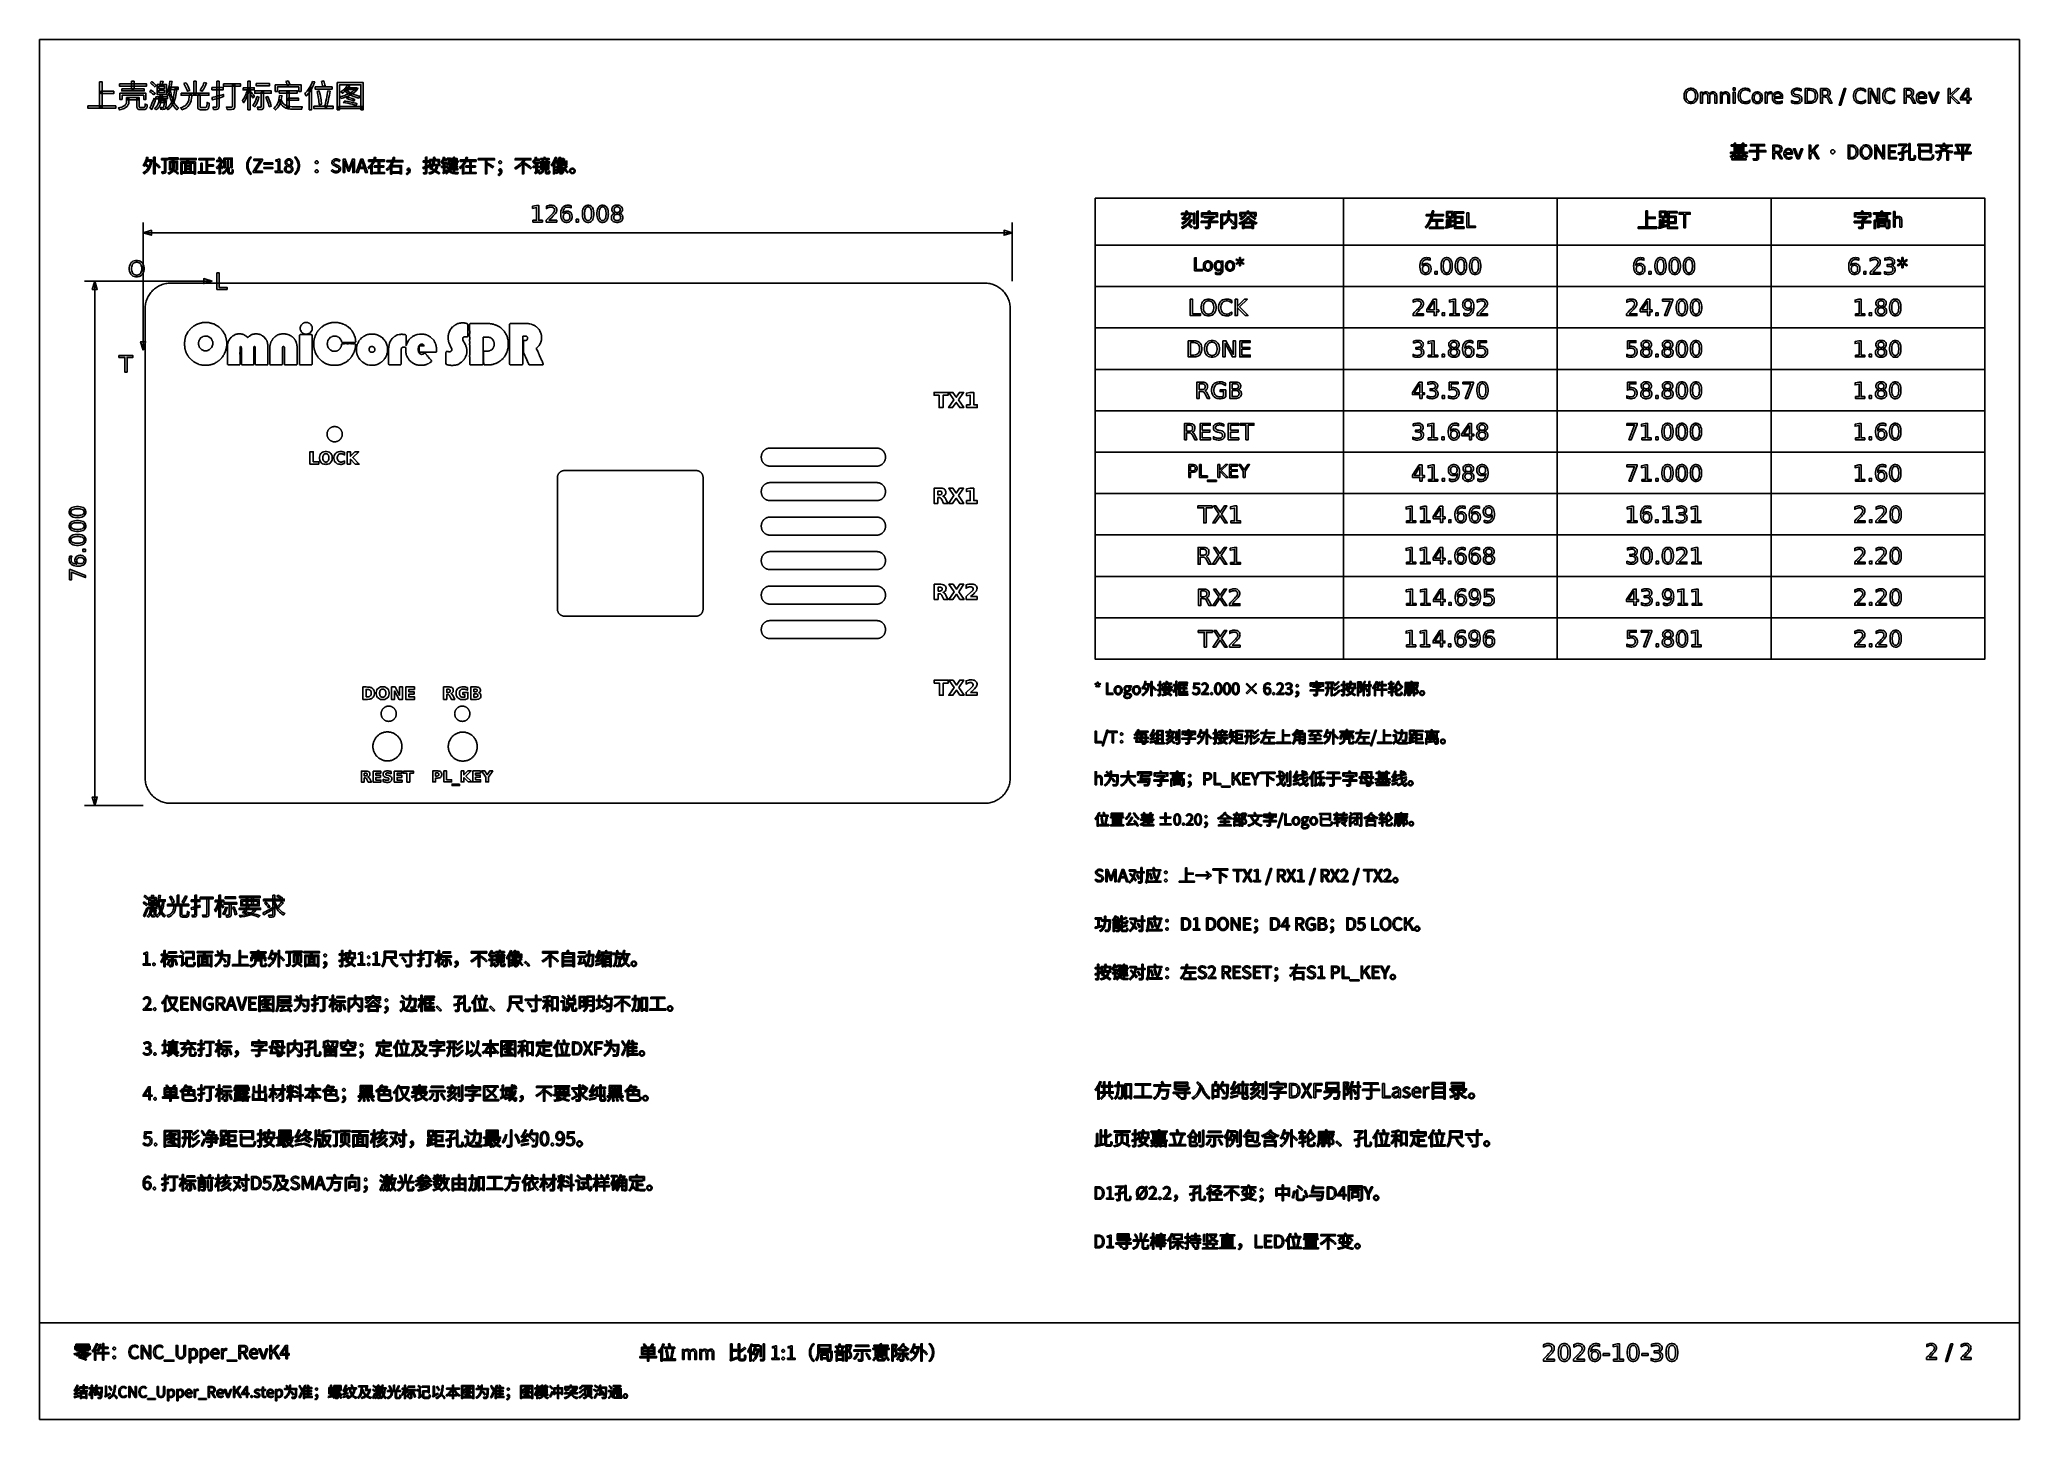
# Model space of a CAD drawing. Header units: millimetres. Extents: x 5 to 292, y 5 to 205.
import ezdxf

# ---------------------------------------------------------------- set-up
doc = ezdxf.new("R2010")
doc.units = ezdxf.units.MM
for name, color, linetype in [('ANNOTATION', 7, 'Continuous'), ('DIMENSIONS', 5, 'Continuous'), ('ENGRAVE', 1, 'Continuous'), ('REFERENCE', 8, 'Continuous')]:
    doc.layers.add(name, color=color, linetype=linetype)

msp = doc.modelspace()

# ---------------------------------------------------------------- linework, layer by layer
at = {"layer": 'ANNOTATION'}
for points in [[(13.69, 198.9), (14.05, 198.9), (14.05, 195.2), (13.69, 195.2), (13.69, 198.9)], [(16.56, 198.58), (20.5, 198.58), (20.5, 198.27), (16.56, 198.27), (16.56, 198.58)], [(18.34, 198.97), (18.69, 198.97), (18.69, 197.78), (18.34, 197.78), (18.34, 198.97)], [(21.06, 198.72), (21.26, 198.92), (21.37, 198.84), (21.49, 198.75), (21.61, 198.65), (21.72, 198.55), (21.82, 198.46), (21.9, 198.37), (21.69, 198.15), (21.61, 198.24), (21.52, 198.34), (21.41, 198.44), (21.29, 198.54), (21.18, 198.64), (21.06, 198.72)], [(22.03, 198.51), (23.39, 198.51), (23.39, 197.06), (22.03, 197.06), (22.03, 198.51)], [(22.3, 198.26), (22.3, 197.91), (23.1, 197.91), (23.1, 198.26), (22.3, 198.26)], [(22.58, 198.97), (22.93, 198.92), (22.87, 198.77), (22.81, 198.61), (22.76, 198.46), (22.7, 198.34), (22.42, 198.39), (22.46, 198.53), (22.51, 198.68), (22.55, 198.84), (22.58, 198.97)], [(23.89, 198.97), (24.2, 198.92), (24.13, 198.52), (24.06, 198.14), (24.01, 197.95), (23.91, 197.59), (23.86, 197.42), (23.8, 197.26), (23.66, 196.97), (23.58, 196.83), (23.56, 196.87), (23.52, 196.91), (23.48, 196.95), (23.43, 196.99), (23.39, 197.03), (23.35, 197.06), (23.42, 197.19), (23.55, 197.45), (23.6, 197.6), (23.7, 197.91), (23.78, 198.25), (23.84, 198.61), (23.89, 198.97)], [(23.87, 198.1), (25.1, 198.1), (25.1, 197.79), (23.87, 197.79), (23.87, 198.1)], [(25.9, 198.63), (26.2, 198.75), (26.32, 198.57), (26.43, 198.38), (26.53, 198.18), (26.63, 197.98), (26.7, 197.8), (26.76, 197.64), (26.43, 197.51), (26.38, 197.67), (26.31, 197.85), (26.22, 198.05), (26.12, 198.25), (26.01, 198.45), (25.9, 198.63)], [(27.34, 198.97), (27.68, 198.97), (27.68, 197.12), (27.34, 197.12), (27.34, 198.97)], [(28.85, 198.8), (29.21, 198.67), (29.11, 198.47), (29, 198.27), (28.89, 198.06), (28.79, 197.86), (28.68, 197.68), (28.58, 197.52), (28.29, 197.64), (28.39, 197.8), (28.49, 197.99), (28.6, 198.2), (28.69, 198.41), (28.78, 198.61), (28.85, 198.8)], [(29.99, 198.06), (31.63, 198.06), (31.63, 197.73), (29.99, 197.73), (29.99, 198.06)], [(30.67, 198.97), (31.01, 198.97), (31.01, 195.27), (31, 195.21), (30.99, 195.1), (30.97, 195.06), (30.95, 195.02), (30.89, 194.96), (30.84, 194.94), (30.74, 194.9), (30.61, 194.88), (30.44, 194.87), (30.22, 194.87), (30.21, 194.95), (30.18, 195.03), (30.15, 195.12), (30.12, 195.19), (30.27, 195.19), (30.41, 195.19), (30.52, 195.19), (30.58, 195.19), (30.62, 195.2), (30.67, 195.24), (30.67, 195.28), (30.67, 198.97)], [(31.66, 198.59), (34.1, 198.59), (34.1, 198.25), (31.66, 198.25), (31.66, 198.59)], [(32.94, 198.47), (33.3, 198.47), (33.3, 195.32), (33.3, 195.24), (33.27, 195.11), (33.25, 195.06), (33.22, 195.01), (33.14, 194.94), (33.08, 194.92), (33.01, 194.9), (32.84, 194.87), (32.74, 194.86), (32.5, 194.86), (32.2, 194.85), (32.19, 194.91), (32.17, 194.97), (32.15, 195.03), (32.12, 195.1), (32.09, 195.16), (32.06, 195.22), (32.23, 195.21), (32.39, 195.21), (32.53, 195.21), (32.66, 195.21), (32.76, 195.21), (32.82, 195.21), (32.88, 195.22), (32.91, 195.24), (32.94, 195.27), (32.94, 195.33), (32.94, 198.47)], [(35.19, 198.97), (35.53, 198.97), (35.53, 194.83), (35.19, 194.83), (35.19, 198.97)], [(36.38, 198.63), (38.34, 198.63), (38.34, 198.31), (36.38, 198.31), (36.38, 198.63)], [(39.15, 198.46), (42.91, 198.46), (42.91, 197.48), (42.57, 197.48), (42.57, 198.14), (39.48, 198.14), (39.48, 197.48), (39.15, 197.48), (39.15, 198.46)], [(40.7, 198.91), (41.03, 199), (41.11, 198.86), (41.19, 198.71), (41.25, 198.57), (41.3, 198.45), (40.95, 198.34), (40.91, 198.46), (40.85, 198.61), (40.77, 198.76), (40.7, 198.91)], [(44.57, 198.95), (44.89, 198.86), (44.81, 198.67), (44.64, 198.29), (44.55, 198.1), (44.45, 197.92), (44.23, 197.57), (44.12, 197.4), (44, 197.24), (43.77, 196.95), (43.65, 196.82), (43.63, 196.87), (43.6, 196.92), (43.56, 196.99), (43.52, 197.05), (43.49, 197.11), (43.45, 197.15), (43.56, 197.27), (43.78, 197.52), (43.88, 197.66), (43.98, 197.81), (44.18, 198.12), (44.27, 198.28), (44.35, 198.45), (44.5, 198.78), (44.57, 198.95)], [(44.09, 197.79), (44.43, 198.13), (44.43, 198.12), (44.43, 194.84), (44.09, 194.84), (44.09, 197.79)], [(44.94, 198.15), (47.4, 198.15), (47.4, 197.82), (44.94, 197.82), (44.94, 198.15)], [(45.85, 198.91), (46.17, 199), (46.23, 198.83), (46.3, 198.64), (46.36, 198.45), (46.4, 198.3), (46.06, 198.2), (46.02, 198.36), (45.97, 198.54), (45.91, 198.74), (45.85, 198.91)], [(48.16, 198.77), (51.91, 198.77), (51.91, 194.83), (51.58, 194.83), (51.58, 198.46), (48.49, 198.46), (48.49, 194.83), (48.16, 194.83), (48.16, 198.77)], [(49.65, 198.37), (49.93, 198.27), (49.79, 198.07), (49.63, 197.88), (49.45, 197.69), (49.27, 197.51), (49.08, 197.36), (48.89, 197.22), (48.86, 197.26), (48.82, 197.29), (48.78, 197.33), (48.73, 197.37), (48.69, 197.4), (48.65, 197.42), (48.79, 197.51), (49.07, 197.73), (49.21, 197.85), (49.34, 197.97), (49.56, 198.24), (49.65, 198.37)], [(12, 195.38), (16.05, 195.38), (16.05, 195.04), (12, 195.04), (12, 195.38)], [(13.89, 197.51), (15.74, 197.51), (15.74, 197.17), (13.89, 197.17), (13.89, 197.51)], [(17.62, 196.59), (17.95, 196.59), (17.95, 196.02), (17.95, 195.93), (17.92, 195.75), (17.89, 195.66), (17.86, 195.57), (17.75, 195.4), (17.69, 195.32), (17.6, 195.24), (17.4, 195.1), (17.27, 195.03), (17.13, 194.97), (16.79, 194.85), (16.59, 194.8), (16.57, 194.84), (16.54, 194.9), (16.52, 194.95), (16.48, 195.01), (16.45, 195.06), (16.42, 195.09), (16.61, 195.14), (16.92, 195.23), (17.05, 195.28), (17.16, 195.34), (17.34, 195.45), (17.41, 195.51), (17.46, 195.57), (17.55, 195.7), (17.57, 195.76), (17.59, 195.83), (17.62, 195.96), (17.62, 196.03), (17.62, 196.59)], [(16.63, 197.23), (20.41, 197.23), (20.41, 196.32), (20.09, 196.32), (20.09, 196.94), (16.95, 196.94), (16.95, 196.32), (16.63, 196.32), (16.63, 197.23)], [(16.9, 197.86), (20.16, 197.86), (20.16, 197.56), (16.9, 197.56), (16.9, 197.86)], [(17.68, 196.59), (19.31, 196.59), (19.31, 196.29), (17.68, 196.29), (17.68, 196.59)], [(19.11, 196.59), (19.45, 196.59), (19.45, 195.32), (19.45, 195.28), (19.46, 195.22), (19.48, 195.2), (19.53, 195.18), (19.62, 195.18), (19.72, 195.18), (19.87, 195.18), (20.02, 195.18), (20.13, 195.18), (20.19, 195.19), (20.23, 195.21), (20.26, 195.26), (20.28, 195.35), (20.29, 195.48), (20.3, 195.66), (20.34, 195.64), (20.39, 195.61), (20.45, 195.59), (20.5, 195.57), (20.55, 195.55), (20.6, 195.54), (20.57, 195.31), (20.54, 195.13), (20.51, 195.06), (20.45, 194.96), (20.41, 194.93), (20.36, 194.9), (20.24, 194.88), (20.17, 194.87), (20.05, 194.87), (19.87, 194.87), (19.69, 194.87), (19.58, 194.87), (19.5, 194.87), (19.35, 194.89), (19.3, 194.91), (19.25, 194.93), (19.18, 195), (19.15, 195.04), (19.14, 195.09), (19.12, 195.23), (19.11, 195.31), (19.11, 196.59)], [(20.93, 197.48), (21.12, 197.69), (21.23, 197.62), (21.35, 197.54), (21.46, 197.46), (21.58, 197.38), (21.67, 197.3), (21.76, 197.23), (21.55, 197), (21.48, 197.07), (21.38, 197.15), (21.28, 197.24), (21.16, 197.32), (21.04, 197.41), (20.93, 197.48)], [(20.98, 195.07), (21.07, 195.26), (21.17, 195.47), (21.28, 195.72), (21.38, 195.97), (21.49, 196.23), (21.58, 196.47), (21.82, 196.3), (21.74, 196.07), (21.65, 195.83), (21.55, 195.58), (21.45, 195.34), (21.35, 195.11), (21.26, 194.89), (20.98, 195.07)], [(22.29, 196.54), (22.57, 196.54), (22.57, 196.26), (22.57, 196.1), (22.55, 195.93), (22.52, 195.74), (22.46, 195.55), (22.42, 195.45), (22.32, 195.27), (22.26, 195.17), (22.19, 195.08), (22.01, 194.9), (21.9, 194.82), (21.85, 194.87), (21.79, 194.92), (21.73, 194.98), (21.67, 195.02), (21.77, 195.09), (21.93, 195.25), (22, 195.33), (22.06, 195.42), (22.15, 195.59), (22.19, 195.67), (22.24, 195.83), (22.27, 195.99), (22.28, 196.14), (22.29, 196.27), (22.29, 196.54)], [(21.84, 196.71), (23.53, 196.71), (23.53, 196.43), (21.84, 196.43), (21.84, 196.71)], [(22.3, 197.67), (22.3, 197.31), (23.1, 197.31), (23.1, 197.67), (22.3, 197.67)], [(22.4, 196.15), (23.2, 196.15), (23.2, 195.87), (22.4, 195.87), (22.4, 196.15)], [(22.42, 196.96), (22.71, 197.03), (22.76, 196.92), (22.82, 196.8), (22.87, 196.69), (22.9, 196.59), (22.61, 196.5), (22.57, 196.6), (22.52, 196.73), (22.47, 196.85), (22.42, 196.96)], [(23.07, 196.15), (23.38, 196.15), (23.38, 196.15), (23.38, 196.1), (23.38, 196.06), (23.37, 196.02), (23.36, 195.72), (23.34, 195.49), (23.32, 195.3), (23.3, 195.17), (23.27, 195.07), (23.23, 195.01), (23.18, 194.96), (23.13, 194.93), (23.07, 194.91), (23, 194.9), (22.92, 194.9), (22.81, 194.89), (22.69, 194.9), (22.57, 194.9), (22.56, 194.97), (22.55, 195.04), (22.52, 195.12), (22.49, 195.18), (22.61, 195.17), (22.71, 195.16), (22.8, 195.16), (22.85, 195.16), (22.89, 195.16), (22.95, 195.18), (22.97, 195.2), (23, 195.25), (23.02, 195.33), (23.03, 195.44), (23.05, 195.61), (23.06, 195.82), (23.07, 196.1), (23.07, 196.15)], [(24.61, 197.92), (24.9, 197.9), (24.86, 197.55), (24.75, 196.9), (24.68, 196.6), (24.6, 196.32), (24.4, 195.81), (24.28, 195.58), (24.21, 195.47), (24.06, 195.27), (23.89, 195.08), (23.71, 194.9), (23.61, 194.82), (23.58, 194.85), (23.54, 194.89), (23.5, 194.93), (23.46, 194.96), (23.42, 195), (23.38, 195.03), (23.48, 195.1), (23.67, 195.26), (23.83, 195.44), (23.97, 195.63), (24.04, 195.73), (24.15, 195.95), (24.34, 196.43), (24.42, 196.7), (24.48, 196.98), (24.58, 197.59), (24.61, 197.92)], [(23.94, 197.91), (23.99, 197.53), (24.05, 197.14), (24.09, 196.94), (24.2, 196.55), (24.26, 196.36), (24.34, 196.17), (24.51, 195.82), (24.61, 195.65), (24.73, 195.49), (24.99, 195.22), (25.14, 195.1), (25.11, 195.07), (25.07, 195.02), (25.03, 194.97), (24.99, 194.92), (24.95, 194.87), (24.92, 194.83), (24.77, 194.96), (24.51, 195.26), (24.4, 195.43), (24.29, 195.6), (24.12, 195.97), (24.05, 196.17), (23.98, 196.36), (23.88, 196.76), (23.84, 196.96), (23.77, 197.34), (23.72, 197.71), (23.94, 197.91)], [(26.73, 196.99), (27.09, 196.99), (27.07, 196.8), (27.02, 196.44), (26.99, 196.27), (26.95, 196.11), (26.84, 195.81), (26.77, 195.67), (26.69, 195.53), (26.47, 195.29), (26.35, 195.18), (26.2, 195.08), (25.85, 194.9), (25.64, 194.83), (25.62, 194.87), (25.59, 194.93), (25.55, 194.98), (25.51, 195.03), (25.47, 195.08), (25.43, 195.12), (25.62, 195.18), (25.95, 195.33), (26.08, 195.42), (26.19, 195.52), (26.38, 195.73), (26.46, 195.84), (26.52, 195.96), (26.61, 196.23), (26.65, 196.37), (26.7, 196.67), (26.73, 196.99)], [(25.52, 197.25), (29.54, 197.25), (29.54, 196.93), (25.52, 196.93), (25.52, 197.25)], [(27.92, 197.01), (28.26, 197.01), (28.26, 195.33), (28.26, 195.28), (28.28, 195.21), (28.29, 195.19), (28.32, 195.17), (28.41, 195.16), (28.47, 195.16), (28.58, 195.16), (28.75, 195.16), (28.93, 195.16), (29.06, 195.16), (29.1, 195.16), (29.17, 195.19), (29.19, 195.21), (29.21, 195.24), (29.24, 195.35), (29.26, 195.43), (29.27, 195.63), (29.28, 195.91), (29.32, 195.88), (29.37, 195.85), (29.43, 195.83), (29.49, 195.8), (29.55, 195.78), (29.6, 195.77), (29.57, 195.44), (29.53, 195.2), (29.5, 195.1), (29.43, 194.96), (29.38, 194.91), (29.32, 194.88), (29.17, 194.84), (29.08, 194.84), (28.96, 194.84), (28.75, 194.84), (28.55, 194.84), (28.43, 194.84), (28.34, 194.84), (28.18, 194.86), (28.12, 194.88), (28.06, 194.9), (27.99, 194.98), (27.96, 195.03), (27.94, 195.09), (27.92, 195.24), (27.92, 195.33), (27.92, 197.01)], [(29.95, 196.59), (30.18, 196.65), (30.44, 196.71), (30.73, 196.79), (31.02, 196.88), (31.33, 196.96), (31.64, 197.05), (31.68, 196.73), (31.25, 196.6), (30.82, 196.47), (30.42, 196.35), (30.06, 196.25), (29.95, 196.59)], [(35.15, 197.82), (35.38, 197.75), (35.31, 197.5), (35.24, 197.24), (35.15, 196.97), (35.05, 196.71), (34.94, 196.46), (34.82, 196.22), (34.7, 196.01), (34.58, 195.84), (34.55, 195.89), (34.52, 195.94), (34.49, 196), (34.45, 196.06), (34.42, 196.11), (34.39, 196.15), (34.46, 196.25), (34.62, 196.48), (34.69, 196.62), (34.76, 196.76), (34.9, 197.06), (34.96, 197.22), (35.07, 197.53), (35.15, 197.82)], [(34.5, 198.01), (36.12, 198.01), (36.12, 197.7), (34.5, 197.7), (34.5, 198.01)], [(35.5, 197.6), (35.56, 197.54), (35.63, 197.45), (35.72, 197.33), (35.82, 197.21), (35.92, 197.08), (36.01, 196.97), (36.09, 196.87), (36.13, 196.81), (35.94, 196.54), (35.88, 196.63), (35.81, 196.75), (35.73, 196.88), (35.64, 197.01), (35.55, 197.15), (35.47, 197.27), (35.39, 197.37), (35.33, 197.45), (35.5, 197.6)], [(36.49, 196.73), (36.8, 196.66), (36.73, 196.4), (36.64, 196.14), (36.54, 195.9), (36.43, 195.66), (36.31, 195.45), (36.19, 195.27), (36.16, 195.29), (36.11, 195.32), (36.06, 195.36), (36.01, 195.39), (35.96, 195.42), (35.92, 195.44), (36.01, 195.57), (36.18, 195.86), (36.26, 196.03), (36.33, 196.2), (36.44, 196.55), (36.49, 196.73)], [(36.18, 197.55), (38.58, 197.55), (38.58, 197.23), (36.18, 197.23), (36.18, 197.55)], [(37.14, 197.39), (37.48, 197.39), (37.48, 195.26), (37.48, 195.2), (37.46, 195.08), (37.45, 195.04), (37.43, 195), (37.36, 194.93), (37.31, 194.91), (37.2, 194.87), (37.05, 194.86), (36.88, 194.85), (36.66, 194.85), (36.65, 194.93), (36.62, 195.02), (36.59, 195.11), (36.55, 195.19), (36.72, 195.19), (36.87, 195.19), (37.06, 195.19), (37.1, 195.19), (37.12, 195.21), (37.14, 195.23), (37.14, 195.27), (37.14, 197.39)], [(37.79, 196.65), (38.07, 196.74), (38.18, 196.51), (38.29, 196.27), (38.38, 196.02), (38.47, 195.79), (38.54, 195.56), (38.59, 195.37), (38.28, 195.26), (38.23, 195.45), (38.17, 195.68), (38.09, 195.92), (37.99, 196.17), (37.89, 196.42), (37.79, 196.65)], [(39.79, 196.89), (40.13, 196.85), (40.08, 196.52), (39.92, 195.93), (39.82, 195.66), (39.76, 195.53), (39.63, 195.3), (39.48, 195.09), (39.31, 194.9), (39.22, 194.81), (39.19, 194.85), (39.15, 194.89), (39.1, 194.93), (39.04, 194.97), (38.99, 195.01), (38.94, 195.04), (39.03, 195.11), (39.2, 195.28), (39.35, 195.47), (39.47, 195.69), (39.52, 195.8), (39.61, 196.05), (39.75, 196.59), (39.79, 196.89)], [(39.73, 197.58), (42.36, 197.58), (42.36, 197.25), (39.73, 197.25), (39.73, 197.58)], [(40.01, 196.31), (40.07, 196.15), (40.22, 195.87), (40.31, 195.76), (40.41, 195.66), (40.63, 195.49), (40.75, 195.43), (40.88, 195.38), (41.15, 195.3), (41.3, 195.28), (41.61, 195.25), (41.94, 195.24), (42.1, 195.24), (42.36, 195.24), (42.65, 195.24), (42.79, 195.24), (42.92, 195.24), (43.03, 195.24), (43.1, 195.24), (43.08, 195.2), (43.05, 195.14), (43.03, 195.08), (43.01, 195.01), (42.99, 194.95), (42.98, 194.9), (42.75, 194.9), (41.92, 194.9), (41.73, 194.9), (41.36, 194.93), (41.18, 194.95), (41.02, 194.98), (40.71, 195.08), (40.57, 195.14), (40.44, 195.22), (40.2, 195.42), (40.09, 195.54), (39.99, 195.68), (39.81, 196.01), (39.73, 196.21), (40.01, 196.31)], [(40.85, 197.43), (41.2, 197.43), (41.2, 195.15), (40.85, 195.2), (40.85, 197.43)], [(41.03, 196.51), (42.54, 196.51), (42.54, 196.2), (41.03, 196.2), (41.03, 196.51)], [(44.75, 195.34), (47.58, 195.34), (47.58, 195.02), (44.75, 195.02), (44.75, 195.34)], [(45.24, 197.48), (45.55, 197.55), (45.6, 197.31), (45.66, 197.05), (45.71, 196.79), (45.75, 196.53), (45.8, 196.28), (45.83, 196.05), (45.86, 195.83), (45.88, 195.65), (45.55, 195.55), (45.53, 195.74), (45.5, 195.96), (45.47, 196.2), (45.43, 196.46), (45.39, 196.72), (45.34, 196.98), (45.29, 197.24), (45.24, 197.48)], [(46.77, 197.58), (47.12, 197.52), (47.07, 197.24), (47.01, 196.93), (46.95, 196.62), (46.89, 196.31), (46.82, 196.01), (46.75, 195.72), (46.68, 195.45), (46.61, 195.21), (46.32, 195.28), (46.38, 195.53), (46.45, 195.8), (46.51, 196.09), (46.58, 196.4), (46.63, 196.71), (46.69, 197.02), (46.73, 197.31), (46.77, 197.58)], [(48.35, 195.32), (51.77, 195.32), (51.77, 195.02), (48.35, 195.02), (48.35, 195.32)], [(50.85, 198.01), (50.91, 198.01), (50.96, 198.03), (51.16, 197.91), (51.06, 197.78), (50.84, 197.52), (50.71, 197.4), (50.57, 197.29), (50.27, 197.09), (50.11, 196.99), (49.94, 196.9), (49.6, 196.75), (49.43, 196.68), (49.07, 196.56), (48.73, 196.47), (48.71, 196.51), (48.69, 196.56), (48.66, 196.62), (48.63, 196.67), (48.6, 196.71), (48.57, 196.74), (48.9, 196.82), (49.24, 196.92), (49.41, 196.98), (49.74, 197.12), (49.9, 197.19), (50.05, 197.28), (50.33, 197.45), (50.46, 197.55), (50.58, 197.64), (50.77, 197.85), (50.85, 197.96), (50.85, 198.01)], [(49.02, 195.87), (49.18, 196.1), (49.41, 196.07), (49.66, 196.03), (49.91, 195.99), (50.16, 195.94), (50.4, 195.88), (50.62, 195.83), (50.83, 195.77), (51, 195.71), (50.86, 195.46), (50.62, 195.54), (50.33, 195.62), (50.01, 195.69), (49.68, 195.77), (49.34, 195.83), (49.02, 195.87)], [(49.45, 197.77), (49.56, 197.65), (49.82, 197.44), (49.97, 197.33), (50.14, 197.24), (50.5, 197.07), (50.69, 196.99), (50.89, 196.93), (51.29, 196.82), (51.49, 196.78), (51.44, 196.73), (51.39, 196.66), (51.34, 196.59), (51.3, 196.52), (51.1, 196.57), (50.69, 196.69), (50.49, 196.77), (50.3, 196.86), (49.93, 197.05), (49.76, 197.16), (49.6, 197.27), (49.32, 197.52), (49.2, 197.65), (49.45, 197.77)], [(49.54, 198.01), (50.95, 198.01), (50.95, 197.75), (49.36, 197.75), (49.54, 198.01)], [(49.47, 196.44), (49.62, 196.65), (49.8, 196.61), (49.99, 196.56), (50.19, 196.5), (50.38, 196.44), (50.54, 196.37), (50.68, 196.31), (50.54, 196.08), (50.4, 196.15), (50.24, 196.22), (50.05, 196.28), (49.85, 196.34), (49.66, 196.4), (49.47, 196.44)], [(244.37, 197.95), (244.48, 197.94), (244.69, 197.91), (244.87, 197.83), (245.02, 197.72), (245.09, 197.65), (245.16, 197.57), (245.26, 197.39), (245.32, 197.19), (245.36, 196.96), (245.36, 196.84), (245.36, 196.72), (245.32, 196.49), (245.26, 196.29), (245.16, 196.11), (245.09, 196.03), (245.02, 195.96), (244.87, 195.85), (244.69, 195.77), (244.48, 195.74), (244.37, 195.73), (244.26, 195.74), (244.06, 195.77), (243.88, 195.85), (243.72, 195.96), (243.65, 196.03), (243.59, 196.11), (243.49, 196.29), (243.42, 196.49), (243.39, 196.72), (243.38, 196.84), (243.39, 196.96), (243.42, 197.19), (243.49, 197.39), (243.59, 197.57), (243.65, 197.65), (243.72, 197.72), (243.88, 197.83), (244.06, 197.91), (244.26, 197.94), (244.37, 197.95)], [(244.37, 197.71), (244.3, 197.71), (244.16, 197.68), (244.03, 197.62), (243.92, 197.53), (243.87, 197.48), (243.83, 197.42), (243.76, 197.28), (243.71, 197.12), (243.69, 196.94), (243.69, 196.84), (243.69, 196.74), (243.71, 196.56), (243.76, 196.4), (243.83, 196.26), (243.87, 196.2), (243.92, 196.15), (244.03, 196.06), (244.16, 196), (244.3, 195.97), (244.37, 195.97), (244.45, 195.97), (244.59, 196), (244.72, 196.06), (244.83, 196.15), (244.87, 196.2), (244.92, 196.26), (244.99, 196.4), (245.03, 196.56), (245.05, 196.74), (245.06, 196.84), (245.05, 196.94), (245.03, 197.12), (244.99, 197.28), (244.92, 197.42), (244.87, 197.48), (244.83, 197.53), (244.72, 197.62), (244.59, 197.68), (244.45, 197.71), (244.37, 197.71)], [(247.05, 197.07), (247.1, 197.15), (247.22, 197.28), (247.29, 197.33), (247.36, 197.37), (247.52, 197.41), (247.61, 197.41), (247.67, 197.41), (247.78, 197.39), (247.88, 197.35), (247.96, 197.28), (248, 197.24), (248.03, 197.19), (248.08, 197.09), (248.11, 196.96), (248.13, 196.82), (248.13, 196.74), (248.13, 195.77), (247.87, 195.77), (247.87, 196.73), (247.86, 196.84), (247.84, 196.97), (247.81, 197.04), (247.79, 197.07), (247.77, 197.1), (247.71, 197.14), (247.65, 197.17), (247.58, 197.18), (247.54, 197.18), (247.49, 197.18), (247.4, 197.17), (247.32, 197.13), (247.25, 197.08), (247.21, 197.05), (247.19, 197.01), (247.14, 196.93), (247.11, 196.84), (247.1, 196.74), (247.1, 196.68), (247.1, 195.77), (246.83, 195.77), (246.83, 196.73), (246.83, 196.84), (246.8, 196.97), (246.77, 197.04), (246.75, 197.07), (246.73, 197.1), (246.68, 197.14), (246.61, 197.17), (246.54, 197.18), (246.5, 197.18), (246.45, 197.18), (246.36, 197.17), (246.28, 197.13), (246.21, 197.08), (246.18, 197.05), (246.15, 197.01), (246.1, 196.93), (246.07, 196.84), (246.06, 196.74), (246.06, 196.68), (246.06, 195.77), (245.79, 195.77), (245.79, 197.38), (246.06, 197.38), (246.06, 197.13), (246.11, 197.2), (246.21, 197.3), (246.27, 197.34), (246.34, 197.37), (246.49, 197.41), (246.57, 197.41), (246.66, 197.41), (246.81, 197.36), (246.87, 197.33), (246.93, 197.28), (247.02, 197.15), (247.05, 197.07)], [(249.99, 196.74), (249.99, 195.77), (249.73, 195.77), (249.73, 196.73), (249.72, 196.84), (249.69, 196.97), (249.66, 197.04), (249.64, 197.07), (249.62, 197.1), (249.56, 197.14), (249.49, 197.17), (249.42, 197.18), (249.37, 197.18), (249.32, 197.18), (249.23, 197.17), (249.14, 197.13), (249.07, 197.08), (249.04, 197.05), (249.01, 197.01), (248.96, 196.93), (248.93, 196.84), (248.92, 196.74), (248.91, 196.68), (248.91, 195.77), (248.65, 195.77), (248.65, 197.38), (248.91, 197.38), (248.91, 197.13), (248.96, 197.19), (249.07, 197.3), (249.14, 197.34), (249.2, 197.37), (249.35, 197.41), (249.43, 197.41), (249.5, 197.41), (249.62, 197.39), (249.73, 197.35), (249.81, 197.28), (249.85, 197.24), (249.88, 197.2), (249.94, 197.09), (249.97, 196.97), (249.99, 196.82), (249.99, 196.74)], [(250.52, 198), (250.78, 198), (250.78, 197.67), (250.52, 197.67), (250.52, 198)], [(250.52, 197.38), (250.78, 197.38), (250.78, 195.77), (250.52, 195.77), (250.52, 197.38)], [(252.94, 197.74), (252.94, 197.44), (252.87, 197.5), (252.71, 197.61), (252.63, 197.64), (252.55, 197.67), (252.37, 197.71), (252.28, 197.71), (252.19, 197.71), (252.03, 197.68), (251.89, 197.62), (251.77, 197.54), (251.72, 197.49), (251.67, 197.43), (251.6, 197.29), (251.55, 197.13), (251.53, 196.94), (251.53, 196.84), (251.53, 196.74), (251.55, 196.55), (251.6, 196.39), (251.67, 196.25), (251.72, 196.19), (251.77, 196.14), (251.89, 196.06), (252.03, 196), (252.19, 195.97), (252.28, 195.97), (252.37, 195.97), (252.55, 196.01), (252.63, 196.04), (252.71, 196.07), (252.87, 196.18), (252.94, 196.24), (252.94, 195.94), (252.87, 195.89), (252.71, 195.81), (252.62, 195.78), (252.54, 195.76), (252.36, 195.73), (252.26, 195.73), (252.15, 195.74), (251.93, 195.77), (251.74, 195.85), (251.57, 195.96), (251.5, 196.03), (251.43, 196.11), (251.33, 196.28), (251.26, 196.48), (251.22, 196.71), (251.22, 196.84), (251.22, 196.96), (251.26, 197.19), (251.33, 197.4), (251.43, 197.57), (251.5, 197.65), (251.57, 197.72), (251.74, 197.83), (251.93, 197.91), (252.15, 197.94), (252.26, 197.95), (252.36, 197.95), (252.54, 197.92), (252.63, 197.9), (252.71, 197.87), (252.87, 197.79), (252.94, 197.74)], [(254, 197.41), (254.08, 197.41), (254.24, 197.38), (254.37, 197.33), (254.49, 197.24), (254.54, 197.19), (254.59, 197.13), (254.66, 197), (254.71, 196.84), (254.73, 196.67), (254.74, 196.57), (254.73, 196.48), (254.71, 196.3), (254.66, 196.15), (254.59, 196.01), (254.54, 195.95), (254.49, 195.9), (254.37, 195.82), (254.24, 195.76), (254.08, 195.73), (254, 195.73), (253.92, 195.73), (253.76, 195.76), (253.63, 195.82), (253.51, 195.9), (253.46, 195.95), (253.41, 196.01), (253.34, 196.15), (253.29, 196.3), (253.27, 196.48), (253.26, 196.57), (253.27, 196.67), (253.29, 196.84), (253.34, 197), (253.41, 197.13), (253.46, 197.19), (253.51, 197.24), (253.63, 197.33), (253.76, 197.38), (253.92, 197.41), (254, 197.41)], [(254, 197.19), (253.95, 197.19), (253.85, 197.17), (253.77, 197.13), (253.7, 197.06), (253.67, 197.03), (253.64, 196.98), (253.59, 196.88), (253.56, 196.77), (253.54, 196.64), (253.54, 196.57), (253.54, 196.5), (253.56, 196.37), (253.59, 196.26), (253.64, 196.16), (253.66, 196.12), (253.7, 196.08), (253.77, 196.02), (253.85, 195.98), (253.95, 195.96), (254, 195.95), (254.05, 195.96), (254.15, 195.98), (254.23, 196.02), (254.3, 196.08), (254.33, 196.12), (254.36, 196.16), (254.41, 196.26), (254.44, 196.37), (254.46, 196.5), (254.46, 196.57), (254.46, 196.64), (254.44, 196.77), (254.41, 196.88), (254.36, 196.98), (254.33, 197.02), (254.3, 197.06), (254.23, 197.13), (254.15, 197.17), (254.05, 197.19), (254, 197.19)], [(256.1, 197.13), (256.06, 197.15), (256.01, 197.17), (255.95, 197.18), (255.89, 197.18), (255.84, 197.18), (255.74, 197.16), (255.65, 197.12), (255.58, 197.07), (255.55, 197.03), (255.52, 197), (255.47, 196.91), (255.44, 196.8), (255.43, 196.68), (255.43, 196.62), (255.43, 195.77), (255.16, 195.77), (255.16, 197.38), (255.43, 197.38), (255.43, 197.13), (255.47, 197.19), (255.58, 197.3), (255.64, 197.34), (255.71, 197.37), (255.88, 197.41), (255.97, 197.41), (256, 197.41), (256.03, 197.41), (256.06, 197.41), (256.1, 197.4), (256.1, 197.13)], [(257.68, 196.64), (257.68, 196.51), (256.47, 196.51), (256.48, 196.45), (256.5, 196.33), (256.55, 196.22), (256.6, 196.13), (256.64, 196.1), (256.68, 196.06), (256.76, 196.01), (256.87, 195.97), (256.98, 195.96), (257.05, 195.95), (257.12, 195.96), (257.27, 195.97), (257.34, 195.99), (257.41, 196.01), (257.55, 196.07), (257.62, 196.1), (257.62, 195.85), (257.48, 195.8), (257.33, 195.76), (257.26, 195.75), (257.11, 195.73), (257.03, 195.73), (256.94, 195.73), (256.76, 195.76), (256.61, 195.82), (256.48, 195.9), (256.42, 195.95), (256.37, 196.01), (256.29, 196.14), (256.23, 196.29), (256.2, 196.47), (256.2, 196.56), (256.2, 196.65), (256.23, 196.83), (256.28, 196.99), (256.36, 197.12), (256.41, 197.18), (256.47, 197.24), (256.59, 197.32), (256.73, 197.38), (256.9, 197.41), (256.98, 197.41), (257.06, 197.41), (257.21, 197.38), (257.34, 197.33), (257.45, 197.25), (257.5, 197.21), (257.54, 197.15), (257.61, 197.03), (257.66, 196.89), (257.68, 196.73), (257.68, 196.64)], [(257.42, 196.72), (257.42, 196.77), (257.4, 196.87), (257.37, 196.95), (257.33, 197.03), (257.3, 197.06), (257.27, 197.09), (257.2, 197.14), (257.12, 197.17), (257.03, 197.19), (256.99, 197.19), (256.93, 197.19), (256.83, 197.17), (256.75, 197.14), (256.67, 197.1), (256.63, 197.07), (256.6, 197.03), (256.55, 196.96), (256.51, 196.87), (256.49, 196.77), (256.48, 196.72), (257.42, 196.72)], [(260.34, 197.84), (260.34, 197.56), (260.26, 197.59), (260.1, 197.65), (260.03, 197.67), (259.96, 197.69), (259.82, 197.71), (259.75, 197.71), (259.64, 197.71), (259.5, 197.68), (259.42, 197.64), (259.38, 197.62), (259.35, 197.6), (259.31, 197.54), (259.27, 197.48), (259.26, 197.4), (259.26, 197.36), (259.26, 197.29), (259.3, 197.19), (259.34, 197.15), (259.39, 197.11), (259.55, 197.05), (259.66, 197.03), (259.84, 196.99), (259.92, 196.98), (260.06, 196.94), (260.18, 196.88), (260.27, 196.82), (260.32, 196.78), (260.35, 196.74), (260.41, 196.65), (260.45, 196.54), (260.47, 196.43), (260.47, 196.36), (260.47, 196.29), (260.44, 196.15), (260.39, 196.03), (260.31, 195.93), (260.26, 195.89), (260.21, 195.85), (260.08, 195.79), (259.93, 195.75), (259.75, 195.73), (259.65, 195.73), (259.57, 195.73), (259.41, 195.75), (259.33, 195.76), (259.15, 195.81), (258.97, 195.87), (258.97, 196.16), (259.06, 196.12), (259.23, 196.04), (259.32, 196.02), (259.4, 195.99), (259.57, 195.97), (259.65, 195.97), (259.77, 195.97), (259.92, 196), (260, 196.04), (260.03, 196.06), (260.07, 196.09), (260.12, 196.15), (260.15, 196.22), (260.17, 196.3), (260.17, 196.34), (260.16, 196.41), (260.13, 196.51), (260.09, 196.56), (260.07, 196.59), (260.02, 196.63), (259.86, 196.69), (259.75, 196.72), (259.58, 196.75), (259.5, 196.77), (259.36, 196.81), (259.24, 196.86), (259.15, 196.92), (259.11, 196.96), (259.08, 196.99), (259.02, 197.07), (258.99, 197.17), (258.97, 197.28), (258.97, 197.34), (258.97, 197.41), (258.99, 197.53), (259.04, 197.65), (259.12, 197.74), (259.17, 197.79), (259.22, 197.82), (259.34, 197.88), (259.47, 197.93), (259.63, 197.95), (259.72, 197.95), (259.87, 197.94), (260.02, 197.92), (260.18, 197.89), (260.34, 197.84)], [(260.92, 197.91), (261.52, 197.91), (261.67, 197.91), (261.93, 197.87), (262.16, 197.81), (262.35, 197.71), (262.43, 197.65), (262.5, 197.58), (262.6, 197.42), (262.68, 197.21), (262.71, 196.98), (262.72, 196.84), (262.71, 196.71), (262.68, 196.47), (262.6, 196.27), (262.49, 196.1), (262.43, 196.03), (262.35, 195.97), (262.16, 195.87), (261.93, 195.81), (261.66, 195.78), (261.52, 195.77), (260.92, 195.77), (260.92, 197.91)], [(261.21, 197.67), (261.21, 196.01), (261.56, 196.01), (261.67, 196.01), (261.86, 196.04), (262.02, 196.09), (262.15, 196.16), (262.21, 196.21), (262.26, 196.26), (262.33, 196.39), (262.38, 196.55), (262.41, 196.74), (262.41, 196.84), (262.41, 196.95), (262.38, 197.13), (262.33, 197.29), (262.26, 197.42), (262.21, 197.47), (262.15, 197.52), (262.02, 197.59), (261.86, 197.64), (261.67, 197.67), (261.56, 197.67), (261.21, 197.67)], [(264.19, 196.77), (264.24, 196.75), (264.33, 196.69), (264.37, 196.64), (264.42, 196.58), (264.51, 196.44), (264.55, 196.36), (264.84, 195.77), (264.53, 195.77), (264.26, 196.32), (264.21, 196.42), (264.1, 196.56), (264.05, 196.61), (264, 196.64), (263.86, 196.67), (263.78, 196.68), (263.47, 196.68), (263.47, 195.77), (263.18, 195.77), (263.18, 197.91), (263.83, 197.91), (263.92, 197.91), (264.08, 197.89), (264.22, 197.85), (264.33, 197.79), (264.38, 197.76), (264.42, 197.72), (264.49, 197.62), (264.53, 197.5), (264.56, 197.37), (264.56, 197.29), (264.55, 197.2), (264.51, 197.03), (264.47, 196.96), (264.44, 196.93), (264.38, 196.87), (264.28, 196.81), (264.19, 196.77)], [(263.47, 197.67), (263.47, 196.91), (263.83, 196.91), (263.93, 196.92), (264.05, 196.95), (264.12, 196.99), (264.15, 197.01), (264.17, 197.04), (264.21, 197.1), (264.24, 197.17), (264.25, 197.25), (264.25, 197.29), (264.25, 197.34), (264.24, 197.42), (264.21, 197.49), (264.17, 197.55), (264.15, 197.58), (264.12, 197.6), (264.05, 197.63), (263.93, 197.67), (263.83, 197.67), (263.47, 197.67)], [(266.6, 197.91), (266.85, 197.91), (266.1, 195.5), (265.86, 195.5), (266.6, 197.91)], [(269.67, 197.74), (269.67, 197.44), (269.59, 197.5), (269.44, 197.61), (269.36, 197.64), (269.27, 197.67), (269.1, 197.71), (269.01, 197.71), (268.92, 197.71), (268.75, 197.68), (268.61, 197.62), (268.5, 197.54), (268.44, 197.49), (268.4, 197.43), (268.33, 197.29), (268.28, 197.13), (268.25, 196.94), (268.25, 196.84), (268.25, 196.74), (268.28, 196.55), (268.33, 196.39), (268.4, 196.25), (268.44, 196.19), (268.5, 196.14), (268.61, 196.06), (268.75, 196), (268.92, 195.97), (269.01, 195.97), (269.1, 195.97), (269.27, 196.01), (269.36, 196.04), (269.44, 196.07), (269.59, 196.18), (269.67, 196.24), (269.67, 195.94), (269.59, 195.89), (269.43, 195.81), (269.35, 195.78), (269.26, 195.76), (269.08, 195.73), (268.99, 195.73), (268.87, 195.74), (268.65, 195.77), (268.46, 195.85), (268.3, 195.96), (268.22, 196.03), (268.16, 196.11), (268.05, 196.28), (267.98, 196.48), (267.95, 196.71), (267.94, 196.84), (267.95, 196.96), (267.98, 197.19), (268.05, 197.4), (268.16, 197.57), (268.22, 197.65), (268.3, 197.72), (268.46, 197.83), (268.65, 197.91), (268.87, 197.94), (268.99, 197.95), (269.08, 197.95), (269.26, 197.92), (269.35, 197.9), (269.43, 197.87), (269.59, 197.79), (269.67, 197.74)], [(270.12, 197.91), (270.5, 197.91), (271.45, 196.12), (271.45, 197.91), (271.73, 197.91), (271.73, 195.77), (271.34, 195.77), (270.4, 197.56), (270.4, 195.77), (270.12, 195.77), (270.12, 197.91)], [(273.91, 197.74), (273.91, 197.44), (273.83, 197.5), (273.68, 197.61), (273.6, 197.64), (273.51, 197.67), (273.34, 197.71), (273.25, 197.71), (273.16, 197.71), (273, 197.68), (272.86, 197.62), (272.74, 197.54), (272.68, 197.49), (272.64, 197.43), (272.57, 197.29), (272.52, 197.13), (272.49, 196.94), (272.49, 196.84), (272.49, 196.74), (272.52, 196.55), (272.57, 196.39), (272.64, 196.25), (272.68, 196.19), (272.74, 196.14), (272.86, 196.06), (273, 196), (273.16, 195.97), (273.25, 195.97), (273.34, 195.97), (273.51, 196.01), (273.6, 196.04), (273.68, 196.07), (273.83, 196.18), (273.91, 196.24), (273.91, 195.94), (273.83, 195.89), (273.67, 195.81), (273.59, 195.78), (273.5, 195.76), (273.32, 195.73), (273.23, 195.73), (273.11, 195.74), (272.89, 195.77), (272.7, 195.85), (272.54, 195.96), (272.46, 196.03), (272.4, 196.11), (272.29, 196.28), (272.22, 196.48), (272.19, 196.71), (272.19, 196.84), (272.19, 196.96), (272.22, 197.19), (272.29, 197.4), (272.4, 197.57), (272.46, 197.65), (272.54, 197.72), (272.7, 197.83), (272.89, 197.91), (273.11, 197.94), (273.23, 197.95), (273.32, 197.95), (273.5, 197.92), (273.59, 197.9), (273.67, 197.87), (273.83, 197.79), (273.91, 197.74)], [(276.3, 196.77), (276.35, 196.75), (276.44, 196.69), (276.48, 196.64), (276.53, 196.58), (276.61, 196.44), (276.66, 196.36), (276.95, 195.77), (276.64, 195.77), (276.37, 196.32), (276.32, 196.42), (276.21, 196.56), (276.16, 196.61), (276.11, 196.64), (275.97, 196.67), (275.89, 196.68), (275.58, 196.68), (275.58, 195.77), (275.29, 195.77), (275.29, 197.91), (275.94, 197.91), (276.03, 197.91), (276.19, 197.89), (276.33, 197.85), (276.44, 197.79), (276.49, 197.76), (276.53, 197.72), (276.6, 197.62), (276.64, 197.5), (276.67, 197.37), (276.67, 197.29), (276.66, 197.2), (276.62, 197.03), (276.57, 196.96), (276.55, 196.93), (276.49, 196.87), (276.39, 196.81), (276.3, 196.77)], [(275.58, 197.67), (275.58, 196.91), (275.94, 196.91), (276.04, 196.92), (276.16, 196.95), (276.23, 196.99), (276.26, 197.01), (276.28, 197.04), (276.32, 197.1), (276.35, 197.17), (276.36, 197.25), (276.36, 197.29), (276.36, 197.34), (276.35, 197.42), (276.32, 197.49), (276.28, 197.55), (276.26, 197.58), (276.23, 197.6), (276.16, 197.63), (276.04, 197.67), (275.94, 197.67), (275.58, 197.67)], [(278.55, 196.64), (278.55, 196.51), (277.34, 196.51), (277.35, 196.45), (277.37, 196.33), (277.41, 196.22), (277.47, 196.13), (277.51, 196.1), (277.54, 196.06), (277.63, 196.01), (277.73, 195.97), (277.85, 195.96), (277.91, 195.95), (277.99, 195.96), (278.14, 195.97), (278.21, 195.99), (278.28, 196.01), (278.42, 196.07), (278.49, 196.1), (278.49, 195.85), (278.35, 195.8), (278.2, 195.76), (278.13, 195.75), (277.98, 195.73), (277.9, 195.73), (277.81, 195.73), (277.63, 195.76), (277.48, 195.82), (277.35, 195.9), (277.29, 195.95), (277.24, 196.01), (277.15, 196.14), (277.1, 196.29), (277.07, 196.47), (277.07, 196.56), (277.07, 196.65), (277.1, 196.83), (277.15, 196.99), (277.23, 197.12), (277.28, 197.18), (277.33, 197.24), (277.46, 197.32), (277.6, 197.38), (277.77, 197.41), (277.85, 197.41), (277.93, 197.41), (278.08, 197.38), (278.2, 197.33), (278.32, 197.25), (278.36, 197.21), (278.41, 197.15), (278.48, 197.03), (278.53, 196.89), (278.55, 196.73), (278.55, 196.64)], [(278.29, 196.72), (278.29, 196.77), (278.27, 196.87), (278.24, 196.95), (278.2, 197.03), (278.17, 197.06), (278.14, 197.09), (278.07, 197.14), (277.99, 197.17), (277.9, 197.19), (277.86, 197.19), (277.8, 197.19), (277.7, 197.17), (277.61, 197.14), (277.54, 197.1), (277.5, 197.07), (277.47, 197.03), (277.42, 196.96), (277.38, 196.87), (277.36, 196.77), (277.35, 196.72), (278.29, 196.72)], [(278.8, 197.38), (279.08, 197.38), (279.58, 196.03), (280.08, 197.38), (280.36, 197.38), (279.76, 195.77), (279.4, 195.77), (278.8, 197.38)], [(281.66, 197.91), (281.95, 197.91), (281.95, 197.01), (282.91, 197.91), (283.28, 197.91), (282.22, 196.91), (283.36, 195.77), (282.98, 195.77), (281.95, 196.8), (281.95, 195.77), (281.66, 195.77), (281.66, 197.91)], [(284.33, 197.91), (284.69, 197.91), (284.69, 196.52), (285, 196.52), (285, 196.28), (284.69, 196.28), (284.69, 195.77), (284.41, 195.77), (284.41, 196.28), (283.44, 196.28), (283.44, 196.56), (284.33, 197.91)], [(284.41, 197.66), (283.68, 196.52), (284.41, 196.52), (284.41, 197.66)], [(250.23, 189.73), (252.45, 189.73), (252.45, 189.56), (250.23, 189.56), (250.23, 189.73)], [(250.65, 189.99), (250.85, 189.99), (250.85, 188.59), (250.65, 188.59), (250.65, 189.99)], [(251.83, 189.99), (252.04, 189.99), (252.04, 188.59), (251.83, 188.59), (251.83, 189.99)], [(253.02, 189.8), (255.06, 189.8), (255.06, 189.59), (253.02, 189.59), (253.02, 189.8)], [(253.96, 189.73), (254.17, 189.73), (254.17, 187.8), (254.17, 187.75), (254.16, 187.66), (254.14, 187.63), (254.12, 187.61), (254.07, 187.57), (254.03, 187.55), (253.99, 187.54), (253.88, 187.52), (253.82, 187.52), (253.66, 187.51), (253.47, 187.51), (253.47, 187.55), (253.45, 187.58), (253.44, 187.62), (253.42, 187.66), (253.41, 187.7), (253.39, 187.73), (253.5, 187.72), (253.6, 187.72), (253.69, 187.72), (253.78, 187.72), (253.84, 187.72), (253.88, 187.72), (253.92, 187.73), (253.94, 187.74), (253.96, 187.76), (253.96, 187.8), (253.96, 189.73)], [(256.27, 187.72), (256.27, 189.7), (256.89, 189.7), (256.99, 189.7), (257.17, 189.67), (257.25, 189.65), (257.33, 189.62), (257.45, 189.53), (257.5, 189.47), (257.52, 189.44), (257.55, 189.37), (257.58, 189.24), (257.59, 189.14), (257.58, 189.05), (257.55, 188.92), (257.52, 188.85), (257.5, 188.82), (257.45, 188.75), (257.33, 188.66), (257.25, 188.62), (257.17, 188.59), (256.99, 188.56), (256.89, 188.56), (256.52, 188.56), (256.52, 187.72), (256.27, 187.72)], [(256.52, 188.76), (256.85, 188.76), (256.96, 188.76), (257.1, 188.8), (257.18, 188.83), (257.21, 188.85), (257.24, 188.88), (257.29, 188.94), (257.32, 189.01), (257.33, 189.1), (257.34, 189.14), (257.33, 189.19), (257.32, 189.27), (257.29, 189.34), (257.24, 189.4), (257.21, 189.42), (257.18, 189.44), (257.1, 189.47), (256.96, 189.49), (256.85, 189.5), (256.52, 189.5), (256.52, 188.76)], [(261.51, 187.72), (261.51, 189.7), (261.75, 189.7), (261.75, 188.7), (261.76, 188.7), (262.59, 189.7), (262.87, 189.7), (262.25, 188.95), (262.97, 187.72), (262.69, 187.72), (262.1, 188.75), (261.75, 188.34), (261.75, 187.72), (261.51, 187.72)], [(267.17, 187.72), (267.17, 189.7), (267.67, 189.7), (267.74, 189.7), (267.88, 189.68), (268.01, 189.65), (268.13, 189.61), (268.18, 189.58), (268.23, 189.55), (268.32, 189.48), (268.4, 189.4), (268.47, 189.3), (268.49, 189.25), (268.52, 189.19), (268.56, 189.07), (268.58, 188.94), (268.6, 188.79), (268.6, 188.71), (268.6, 188.64), (268.58, 188.49), (268.56, 188.36), (268.52, 188.23), (268.49, 188.18), (268.47, 188.12), (268.4, 188.02), (268.32, 187.94), (268.23, 187.87), (268.18, 187.83), (268.13, 187.81), (268.02, 187.76), (267.89, 187.73), (267.75, 187.72), (267.68, 187.72), (267.17, 187.72)], [(267.42, 187.92), (267.64, 187.92), (267.76, 187.93), (267.91, 187.96), (267.99, 187.99), (268.03, 188.02), (268.07, 188.04), (268.14, 188.1), (268.2, 188.17), (268.24, 188.24), (268.27, 188.29), (268.3, 188.38), (268.34, 188.59), (268.34, 188.71), (268.34, 188.84), (268.3, 189.05), (268.27, 189.14), (268.24, 189.18), (268.2, 189.26), (268.14, 189.33), (268.07, 189.38), (268.03, 189.41), (267.99, 189.43), (267.91, 189.46), (267.76, 189.49), (267.64, 189.5), (267.42, 189.5), (267.42, 187.92)], [(269.76, 187.68), (269.7, 187.68), (269.58, 187.7), (269.47, 187.73), (269.37, 187.78), (269.32, 187.81), (269.28, 187.84), (269.19, 187.92), (269.12, 188.01), (269.05, 188.11), (269.02, 188.17), (269, 188.22), (268.96, 188.35), (268.93, 188.49), (268.92, 188.64), (268.92, 188.71), (268.92, 188.79), (268.93, 188.94), (268.96, 189.08), (269, 189.2), (269.02, 189.26), (269.05, 189.32), (269.12, 189.42), (269.19, 189.51), (269.28, 189.58), (269.32, 189.61), (269.37, 189.64), (269.47, 189.69), (269.58, 189.72), (269.7, 189.73), (269.76, 189.73), (269.82, 189.73), (269.94, 189.72), (270.05, 189.69), (270.15, 189.64), (270.2, 189.61), (270.25, 189.58), (270.33, 189.5), (270.41, 189.42), (270.47, 189.32), (270.5, 189.26), (270.53, 189.2), (270.57, 189.08), (270.59, 188.94), (270.61, 188.79), (270.61, 188.71), (270.61, 188.64), (270.59, 188.49), (270.57, 188.35), (270.53, 188.22), (270.5, 188.17), (270.47, 188.11), (270.41, 188.01), (270.33, 187.92), (270.25, 187.84), (270.2, 187.81), (270.15, 187.78), (270.05, 187.73), (269.94, 187.7), (269.82, 187.68), (269.76, 187.68)], [(269.76, 187.9), (269.85, 187.91), (269.97, 187.94), (270.04, 187.98), (270.07, 188), (270.14, 188.06), (270.24, 188.2), (270.28, 188.28), (270.31, 188.38), (270.35, 188.6), (270.35, 188.71), (270.35, 188.83), (270.31, 189.05), (270.28, 189.14), (270.24, 189.23), (270.14, 189.37), (270.07, 189.42), (270, 189.46), (269.85, 189.51), (269.76, 189.52), (269.68, 189.51), (269.52, 189.46), (269.45, 189.42), (269.39, 189.37), (269.29, 189.23), (269.25, 189.14), (269.21, 189.05), (269.18, 188.83), (269.17, 188.71), (269.18, 188.6), (269.21, 188.38), (269.25, 188.28), (269.29, 188.2), (269.39, 188.06), (269.45, 188), (269.52, 187.96), (269.68, 187.91), (269.76, 187.9)], [(271.04, 187.72), (271.04, 189.7), (271.29, 189.7), (272.02, 188.45), (272.23, 188.04), (272.25, 188.04), (272.23, 188.19), (272.22, 188.35), (272.21, 188.51), (272.21, 188.67), (272.21, 189.7), (272.45, 189.7), (272.45, 187.72), (272.19, 187.72), (271.47, 188.97), (271.26, 189.37), (271.25, 189.37), (271.25, 189.22), (271.26, 189.07), (271.27, 188.91), (271.28, 188.76), (271.28, 187.72), (271.04, 187.72)], [(273, 187.72), (273, 189.7), (274.14, 189.7), (274.14, 189.49), (273.24, 189.49), (273.24, 188.87), (274, 188.87), (274, 188.65), (273.24, 188.65), (273.24, 187.93), (274.17, 187.93), (274.17, 187.72), (273, 187.72)], [(274.47, 189.83), (275.6, 189.83), (275.6, 189.64), (274.47, 189.64), (274.47, 189.83)], [(275.54, 189.83), (275.59, 189.83), (275.63, 189.84), (275.77, 189.74), (275.69, 189.63), (275.59, 189.51), (275.48, 189.4), (275.37, 189.29), (275.25, 189.2), (275.14, 189.11), (275.12, 189.13), (275.1, 189.16), (275.08, 189.18), (275.06, 189.21), (275.03, 189.23), (275.01, 189.25), (275.11, 189.32), (275.21, 189.41), (275.31, 189.5), (275.4, 189.6), (275.48, 189.7), (275.54, 189.78), (275.54, 189.83)], [(275.95, 189.93), (276.15, 189.93), (276.15, 187.87), (276.15, 187.83), (276.16, 187.76), (276.17, 187.74), (276.19, 187.73), (276.24, 187.71), (276.28, 187.71), (276.34, 187.71), (276.44, 187.71), (276.55, 187.71), (276.62, 187.71), (276.64, 187.71), (276.68, 187.73), (276.7, 187.75), (276.71, 187.78), (276.73, 187.85), (276.74, 187.9), (276.75, 188.04), (276.75, 188.22), (276.8, 188.19), (276.85, 188.16), (276.9, 188.14), (276.94, 188.13), (276.93, 187.93), (276.9, 187.77), (276.89, 187.71), (276.84, 187.62), (276.81, 187.58), (276.78, 187.56), (276.69, 187.53), (276.63, 187.53), (276.56, 187.53), (276.44, 187.53), (276.32, 187.53), (276.25, 187.53), (276.2, 187.53), (276.1, 187.54), (276.07, 187.56), (276.04, 187.58), (275.99, 187.63), (275.97, 187.67), (275.96, 187.71), (275.95, 187.81), (275.95, 187.88), (275.95, 189.93)], [(277.27, 189.82), (279.25, 189.82), (279.25, 188.57), (279.04, 188.57), (279.04, 189.62), (277.27, 189.62), (277.27, 189.82)], [(281.6, 189.64), (281.8, 189.58), (281.74, 189.46), (281.58, 189.27), (281.49, 189.18), (281.39, 189.1), (281.18, 188.96), (281.06, 188.9), (280.94, 188.84), (280.68, 188.74), (280.54, 188.7), (280.4, 188.67), (280.11, 188.6), (279.95, 188.57), (279.94, 188.6), (279.93, 188.63), (279.9, 188.67), (279.88, 188.7), (279.86, 188.73), (279.84, 188.76), (280.04, 188.79), (280.41, 188.86), (280.59, 188.91), (280.76, 188.97), (281.06, 189.11), (281.2, 189.19), (281.26, 189.24), (281.38, 189.34), (281.48, 189.45), (281.56, 189.57), (281.6, 189.64)], [(279.89, 189.71), (282.26, 189.71), (282.26, 189.53), (279.89, 189.53), (279.89, 189.71)], [(280.51, 189.64), (280.55, 189.58), (280.64, 189.46), (280.74, 189.36), (280.86, 189.26), (280.93, 189.21), (280.99, 189.17), (281.14, 189.09), (281.38, 188.99), (281.55, 188.93), (281.73, 188.88), (282.13, 188.81), (282.34, 188.79), (282.32, 188.76), (282.29, 188.73), (282.27, 188.7), (282.25, 188.66), (282.23, 188.63), (282.22, 188.6), (282.01, 188.63), (281.61, 188.71), (281.42, 188.77), (281.25, 188.84), (281.01, 188.95), (280.86, 189.04), (280.79, 189.09), (280.72, 189.14), (280.6, 189.25), (280.49, 189.37), (280.39, 189.5), (280.35, 189.58), (280.51, 189.64)], [(280.9, 189.95), (281.1, 190), (281.15, 189.93), (281.2, 189.84), (281.25, 189.76), (281.28, 189.69), (281.08, 189.63), (281.05, 189.7), (281.01, 189.78), (280.96, 189.87), (280.9, 189.95)], [(282.72, 189.81), (284.85, 189.81), (284.85, 189.6), (282.72, 189.6), (282.72, 189.81)], [(282.9, 189.42), (283.09, 189.47), (283.14, 189.37), (283.19, 189.27), (283.24, 189.16), (283.29, 189.05), (283.32, 188.95), (283.34, 188.86), (283.15, 188.8), (283.13, 188.88), (283.09, 188.98), (283.05, 189.09), (283.01, 189.21), (282.96, 189.32), (282.9, 189.42)], [(283.67, 189.73), (283.89, 189.73), (283.89, 187.5), (283.67, 187.5), (283.67, 189.73)], [(284.47, 189.49), (284.69, 189.43), (284.64, 189.32), (284.58, 189.2), (284.52, 189.09), (284.47, 188.98), (284.41, 188.88), (284.36, 188.79), (284.18, 188.84), (284.23, 188.94), (284.29, 189.04), (284.34, 189.16), (284.39, 189.27), (284.44, 189.39), (284.47, 189.49)], [(20.51, 187.96), (20.71, 187.92), (20.68, 187.8), (20.61, 187.56), (20.58, 187.44), (20.54, 187.32), (20.44, 187.11), (20.4, 187), (20.34, 186.91), (20.23, 186.73), (20.17, 186.65), (20.15, 186.67), (20.12, 186.69), (20.09, 186.72), (20.06, 186.74), (20.03, 186.76), (20, 186.78), (20.06, 186.85), (20.17, 187.01), (20.22, 187.1), (20.27, 187.2), (20.36, 187.4), (20.39, 187.51), (20.43, 187.62), (20.49, 187.84), (20.51, 187.96)], [(21.08, 187.55), (21.12, 187.55), (21.16, 187.56), (21.29, 187.52), (21.27, 187.39), (21.23, 187.14), (21.17, 186.91), (21.1, 186.7), (21.07, 186.6), (21.03, 186.51), (20.94, 186.33), (20.84, 186.17), (20.74, 186.02), (20.68, 185.96), (20.62, 185.89), (20.5, 185.77), (20.37, 185.67), (20.24, 185.58), (20.17, 185.54), (20.15, 185.56), (20.12, 185.59), (20.09, 185.63), (20.06, 185.66), (20.03, 185.68), (20, 185.7), (20.07, 185.74), (20.2, 185.82), (20.33, 185.92), (20.45, 186.03), (20.5, 186.08), (20.56, 186.15), (20.66, 186.28), (20.75, 186.43), (20.83, 186.59), (20.87, 186.68), (20.91, 186.76), (20.97, 186.96), (21.02, 187.16), (21.06, 187.39), (21.08, 187.5), (21.08, 187.55)], [(20.33, 186.78), (20.45, 186.92), (20.54, 186.86), (20.63, 186.8), (20.72, 186.73), (20.81, 186.66), (20.88, 186.6), (20.94, 186.54), (20.82, 186.39), (20.76, 186.45), (20.69, 186.52), (20.6, 186.59), (20.51, 186.66), (20.42, 186.72), (20.33, 186.78)], [(20.49, 187.55), (21.14, 187.55), (21.14, 187.36), (20.49, 187.36), (20.49, 187.55)], [(21.52, 187.96), (21.73, 187.96), (21.73, 185.52), (21.52, 185.52), (21.52, 187.96)], [(21.65, 187.03), (21.8, 187.15), (21.92, 187.06), (22.04, 186.96), (22.16, 186.85), (22.28, 186.74), (22.38, 186.64), (22.46, 186.55), (22.3, 186.41), (22.22, 186.5), (22.12, 186.61), (22.01, 186.72), (21.89, 186.83), (21.77, 186.94), (21.65, 187.03)], [(22.67, 187.77), (23.66, 187.77), (23.66, 187.58), (22.67, 187.58), (22.67, 187.77)], [(23.1, 187.67), (23.3, 187.67), (23.3, 185.86), (23.3, 185.82), (23.29, 185.75), (23.28, 185.72), (23.26, 185.7), (23.22, 185.66), (23.19, 185.65), (23.16, 185.64), (23.08, 185.62), (23.03, 185.62), (22.92, 185.61), (22.77, 185.61), (22.77, 185.64), (22.76, 185.67), (22.74, 185.71), (22.73, 185.75), (22.71, 185.78), (22.7, 185.81), (22.81, 185.81), (22.92, 185.81), (23, 185.81), (23.05, 185.81), (23.07, 185.81), (23.09, 185.82), (23.1, 185.84), (23.1, 185.86), (23.1, 187.67)], [(24.31, 187.04), (24.51, 187.04), (24.51, 186.51), (24.51, 186.45), (24.49, 186.31), (24.48, 186.25), (24.46, 186.18), (24.41, 186.05), (24.37, 185.98), (24.33, 185.92), (24.21, 185.79), (24.14, 185.73), (24.05, 185.67), (23.85, 185.56), (23.73, 185.51), (23.72, 185.54), (23.7, 185.57), (23.68, 185.59), (23.66, 185.62), (23.63, 185.65), (23.61, 185.67), (23.73, 185.71), (23.92, 185.8), (24, 185.85), (24.06, 185.9), (24.17, 186.01), (24.21, 186.07), (24.24, 186.12), (24.28, 186.24), (24.29, 186.29), (24.31, 186.4), (24.31, 186.51), (24.31, 187.04)], [(23.71, 187.84), (25.11, 187.84), (25.11, 187.66), (23.71, 187.66), (23.71, 187.84)], [(23.82, 187.39), (25, 187.39), (25, 186.14), (24.81, 186.14), (24.81, 187.21), (24.01, 187.21), (24.01, 186.14), (23.82, 186.14), (23.82, 187.39)], [(24.29, 187.75), (24.51, 187.72), (24.47, 187.61), (24.43, 187.49), (24.39, 187.38), (24.35, 187.29), (24.18, 187.33), (24.21, 187.43), (24.24, 187.54), (24.27, 187.65), (24.29, 187.75)], [(25.36, 187.78), (27.72, 187.78), (27.72, 187.59), (25.36, 187.59), (25.36, 187.78)], [(25.49, 187.26), (27.59, 187.26), (27.59, 185.51), (27.39, 185.51), (27.39, 187.07), (25.68, 187.07), (25.68, 185.51), (25.49, 185.51), (25.49, 187.26)], [(26.06, 187.14), (26.24, 187.14), (26.24, 185.75), (26.06, 185.75), (26.06, 187.14)], [(26.15, 186.78), (26.88, 186.78), (26.88, 186.61), (26.15, 186.61), (26.15, 186.78)], [(26.4, 187.69), (26.64, 187.64), (26.6, 187.5), (26.55, 187.37), (26.51, 187.23), (26.47, 187.12), (26.29, 187.18), (26.31, 187.25), (26.33, 187.34), (26.36, 187.43), (26.38, 187.52), (26.39, 187.61), (26.4, 187.69)], [(26.81, 187.14), (26.99, 187.14), (26.99, 185.76), (26.81, 185.76), (26.81, 187.14)], [(28.1, 187.76), (30.3, 187.76), (30.3, 187.57), (28.1, 187.57), (28.1, 187.76)], [(28.36, 187.08), (28.57, 187.08), (28.57, 185.72), (28.36, 185.72), (28.36, 187.08)], [(29.16, 187.69), (29.36, 187.69), (29.36, 185.73), (29.16, 185.73), (29.16, 187.69)], [(29.25, 186.86), (30.2, 186.86), (30.2, 186.66), (29.25, 186.66), (29.25, 186.86)], [(31.39, 187.5), (31.43, 187.5), (31.47, 187.51), (31.57, 187.44), (31.53, 187.32), (31.42, 187.09), (31.35, 186.98), (31.28, 186.87), (31.13, 186.67), (31.05, 186.57), (30.97, 186.49), (30.8, 186.33), (30.72, 186.27), (30.71, 186.3), (30.69, 186.33), (30.68, 186.37), (30.66, 186.41), (30.64, 186.44), (30.62, 186.46), (30.7, 186.52), (30.85, 186.65), (30.93, 186.73), (31, 186.81), (31.14, 186.98), (31.2, 187.08), (31.26, 187.17), (31.35, 187.36), (31.39, 187.46), (31.39, 187.5)], [(30.69, 187.5), (31.45, 187.5), (31.45, 187.32), (30.69, 187.32), (30.69, 187.5)], [(30.93, 187.86), (31.08, 187.95), (31.16, 187.87), (31.23, 187.78), (31.29, 187.7), (31.34, 187.62), (31.18, 187.51), (31.13, 187.59), (31.07, 187.69), (31, 187.78), (30.93, 187.86)], [(31.02, 186.72), (31.21, 186.95), (31.21, 185.52), (31.02, 185.52), (31.02, 186.72)], [(31.22, 186.9), (31.25, 186.86), (31.3, 186.81), (31.35, 186.75), (31.41, 186.68), (31.47, 186.62), (31.52, 186.55), (31.57, 186.5), (31.6, 186.47), (31.47, 186.31), (31.44, 186.36), (31.39, 186.42), (31.34, 186.49), (31.29, 186.56), (31.24, 186.63), (31.18, 186.7), (31.14, 186.76), (31.1, 186.8), (31.22, 186.9)], [(32.21, 187.45), (32.4, 187.45), (32.4, 186.93), (32.4, 186.84), (32.39, 186.66), (32.37, 186.57), (32.35, 186.47), (32.3, 186.28), (32.26, 186.19), (32.21, 186.09), (32.09, 185.91), (32.01, 185.82), (31.92, 185.74), (31.71, 185.58), (31.59, 185.51), (31.57, 185.54), (31.55, 185.56), (31.53, 185.59), (31.51, 185.62), (31.48, 185.64), (31.46, 185.66), (31.58, 185.73), (31.78, 185.87), (31.86, 185.95), (31.93, 186.03), (32.05, 186.19), (32.09, 186.27), (32.12, 186.36), (32.17, 186.52), (32.19, 186.61), (32.21, 186.77), (32.21, 186.93), (32.21, 187.45)], [(31.71, 187.83), (32.93, 187.83), (32.93, 186.42), (32.73, 186.42), (32.73, 187.65), (31.91, 187.65), (31.91, 186.42), (31.71, 186.42), (31.71, 187.83)], [(35.02, 186.74), (35.02, 186.86), (35.06, 187.11), (35.09, 187.22), (35.12, 187.33), (35.21, 187.54), (35.27, 187.64), (35.33, 187.74), (35.47, 187.92), (35.55, 188), (35.71, 187.92), (35.64, 187.84), (35.5, 187.67), (35.45, 187.58), (35.39, 187.48), (35.31, 187.29), (35.27, 187.18), (35.25, 187.08), (35.22, 186.85), (35.21, 186.74), (35.22, 186.62), (35.25, 186.4), (35.27, 186.29), (35.31, 186.19), (35.39, 185.99), (35.45, 185.9), (35.5, 185.81), (35.64, 185.64), (35.71, 185.55), (35.55, 185.47), (35.47, 185.56), (35.33, 185.74), (35.27, 185.83), (35.21, 185.93), (35.12, 186.14), (35.09, 186.25), (35.06, 186.37), (35.02, 186.61), (35.02, 186.74)], [(35.96, 185.73), (35.96, 185.88), (36.99, 187.47), (36.06, 187.47), (36.06, 187.67), (37.29, 187.67), (37.29, 187.53), (36.27, 185.94), (37.31, 185.94), (37.31, 185.73), (35.96, 185.73)], [(37.53, 186.94), (37.53, 187.12), (38.81, 187.12), (38.81, 186.94), (37.53, 186.94)], [(39.14, 185.73), (39.14, 185.93), (39.57, 185.93), (39.57, 187.38), (39.23, 187.38), (39.23, 187.54), (39.35, 187.56), (39.45, 187.59), (39.55, 187.63), (39.63, 187.67), (39.82, 187.67), (39.82, 185.93), (40.21, 185.93), (40.21, 185.73), (39.14, 185.73)], [(41.12, 185.69), (41.03, 185.7), (40.87, 185.73), (40.8, 185.76), (40.73, 185.8), (40.62, 185.89), (40.58, 185.94), (40.55, 186), (40.51, 186.14), (40.5, 186.21), (40.5, 186.27), (40.53, 186.39), (40.55, 186.45), (40.58, 186.5), (40.65, 186.59), (40.69, 186.63), (40.77, 186.69), (40.86, 186.75), (40.86, 186.76), (40.81, 186.8), (40.71, 186.89), (40.67, 186.94), (40.64, 187), (40.6, 187.13), (40.59, 187.21), (40.6, 187.28), (40.63, 187.41), (40.66, 187.47), (40.7, 187.52), (40.8, 187.61), (40.86, 187.64), (40.92, 187.67), (41.05, 187.7), (41.13, 187.7), (41.21, 187.7), (41.35, 187.67), (41.41, 187.64), (41.47, 187.6), (41.56, 187.51), (41.6, 187.46), (41.63, 187.4), (41.66, 187.26), (41.66, 187.19), (41.66, 187.14), (41.64, 187.04), (41.62, 187), (41.57, 186.91), (41.52, 186.84), (41.46, 186.77), (41.4, 186.72), (41.4, 186.71), (41.49, 186.65), (41.56, 186.59), (41.6, 186.56), (41.66, 186.47), (41.68, 186.43), (41.7, 186.38), (41.73, 186.26), (41.73, 186.19), (41.73, 186.13), (41.69, 186), (41.65, 185.94), (41.61, 185.89), (41.51, 185.8), (41.44, 185.76), (41.37, 185.73), (41.21, 185.7), (41.12, 185.69)], [(41.12, 185.87), (41.18, 185.88), (41.28, 185.9), (41.32, 185.92), (41.36, 185.94), (41.43, 186), (41.45, 186.03), (41.47, 186.07), (41.5, 186.16), (41.5, 186.2), (41.5, 186.25), (41.48, 186.33), (41.46, 186.37), (41.43, 186.41), (41.38, 186.47), (41.34, 186.49), (41.27, 186.55), (41.18, 186.59), (41.09, 186.63), (40.98, 186.67), (40.93, 186.63), (40.83, 186.54), (40.79, 186.49), (40.76, 186.43), (40.72, 186.3), (40.72, 186.23), (40.72, 186.18), (40.75, 186.09), (40.77, 186.05), (40.8, 186.01), (40.87, 185.95), (40.92, 185.92), (40.96, 185.9), (41.07, 185.88), (41.12, 185.87)], [(41.25, 186.78), (41.3, 186.83), (41.38, 186.92), (41.4, 186.97), (41.43, 187.02), (41.45, 187.12), (41.45, 187.18), (41.45, 187.22), (41.43, 187.31), (41.42, 187.35), (41.39, 187.39), (41.34, 187.45), (41.3, 187.48), (41.26, 187.5), (41.17, 187.52), (41.12, 187.52), (41.06, 187.52), (40.95, 187.47), (40.9, 187.44), (40.86, 187.39), (40.82, 187.28), (40.81, 187.21), (40.82, 187.15), (40.85, 187.06), (40.88, 187.02), (40.91, 186.98), (40.99, 186.91), (41.04, 186.88), (41.14, 186.83), (41.25, 186.78)], [(42.66, 186.74), (42.66, 186.61), (42.63, 186.37), (42.6, 186.25), (42.56, 186.14), (42.47, 185.93), (42.41, 185.83), (42.35, 185.74), (42.21, 185.56), (42.13, 185.47), (41.97, 185.55), (42.05, 185.64), (42.18, 185.81), (42.24, 185.9), (42.29, 185.99), (42.38, 186.19), (42.41, 186.29), (42.43, 186.4), (42.46, 186.62), (42.47, 186.74), (42.46, 186.85), (42.43, 187.08), (42.41, 187.18), (42.38, 187.29), (42.29, 187.48), (42.24, 187.58), (42.18, 187.67), (42.05, 187.84), (41.97, 187.92), (42.13, 188), (42.21, 187.92), (42.35, 187.74), (42.41, 187.64), (42.47, 187.54), (42.56, 187.33), (42.6, 187.22), (42.63, 187.11), (42.66, 186.86), (42.66, 186.74)], [(45.17, 187.02), (45.13, 187.02), (45.06, 187.05), (45.03, 187.07), (45, 187.1), (44.97, 187.17), (44.97, 187.21), (44.97, 187.26), (45, 187.33), (45.03, 187.36), (45.06, 187.39), (45.13, 187.41), (45.17, 187.42), (45.21, 187.41), (45.28, 187.39), (45.31, 187.36), (45.34, 187.33), (45.37, 187.26), (45.37, 187.21), (45.37, 187.17), (45.34, 187.1), (45.31, 187.07), (45.28, 187.05), (45.21, 187.02), (45.17, 187.02)], [(47.97, 185.69), (47.87, 185.7), (47.68, 185.74), (47.59, 185.77), (47.5, 185.81), (47.36, 185.92), (47.29, 185.98), (47.44, 186.15), (47.49, 186.1), (47.61, 186.01), (47.68, 185.97), (47.75, 185.95), (47.9, 185.91), (47.97, 185.91), (48.06, 185.91), (48.18, 185.94), (48.25, 185.97), (48.27, 186), (48.3, 186.02), (48.34, 186.07), (48.37, 186.13), (48.38, 186.19), (48.38, 186.22), (48.38, 186.27), (48.36, 186.36), (48.34, 186.39), (48.31, 186.42), (48.26, 186.47), (48.22, 186.49), (48.14, 186.53), (48.05, 186.57), (47.78, 186.69), (47.69, 186.74), (47.59, 186.79), (47.55, 186.83), (47.47, 186.91), (47.44, 186.95), (47.41, 187.01), (47.38, 187.13), (47.38, 187.19), (47.39, 187.27), (47.43, 187.4), (47.46, 187.46), (47.5, 187.51), (47.61, 187.61), (47.68, 187.64), (47.75, 187.67), (47.91, 187.7), (47.99, 187.71), (48.08, 187.7), (48.24, 187.67), (48.32, 187.64), (48.39, 187.61), (48.51, 187.52), (48.56, 187.47), (48.44, 187.31), (48.39, 187.35), (48.29, 187.42), (48.24, 187.44), (48.18, 187.47), (48.06, 187.49), (47.99, 187.49), (47.92, 187.49), (47.78, 187.45), (47.73, 187.42), (47.71, 187.4), (47.67, 187.35), (47.64, 187.3), (47.63, 187.24), (47.63, 187.21), (47.63, 187.17), (47.66, 187.09), (47.68, 187.05), (47.71, 187.03), (47.77, 186.98), (47.8, 186.96), (47.88, 186.92), (47.95, 186.88), (48.23, 186.77), (48.34, 186.71), (48.43, 186.65), (48.48, 186.62), (48.55, 186.53), (48.58, 186.49), (48.6, 186.43), (48.63, 186.31), (48.63, 186.25), (48.63, 186.17), (48.59, 186.03), (48.55, 185.97), (48.51, 185.91), (48.39, 185.81), (48.32, 185.77), (48.24, 185.73), (48.07, 185.7), (47.97, 185.69)], [(49.01, 185.73), (49.01, 187.67), (49.31, 187.67), (49.68, 186.63), (49.72, 186.53), (49.75, 186.43), (49.79, 186.33), (49.82, 186.23), (49.83, 186.23), (49.87, 186.33), (49.9, 186.43), (49.93, 186.53), (49.97, 186.63), (50.34, 187.67), (50.63, 187.67), (50.63, 185.73), (50.4, 185.73), (50.4, 186.81), (50.41, 186.89), (50.41, 186.99), (50.42, 187.09), (50.42, 187.19), (50.43, 187.29), (50.44, 187.38), (50.43, 187.38), (50.27, 186.94), (49.9, 185.92), (49.74, 185.92), (49.37, 186.94), (49.21, 187.38), (49.2, 187.38), (49.21, 187.29), (49.22, 187.19), (49.23, 187.09), (49.23, 186.99), (49.23, 186.89), (49.23, 186.81), (49.23, 185.73), (49.01, 185.73)], [(50.91, 185.73), (51.57, 187.67), (51.84, 187.67), (52.51, 185.73), (52.24, 185.73), (51.9, 186.82), (51.85, 186.98), (51.8, 187.14), (51.76, 187.31), (51.71, 187.47), (51.7, 187.47), (51.65, 187.31), (51.6, 187.14), (51.55, 186.98), (51.5, 186.82), (51.16, 185.73), (50.91, 185.73)], [(53.55, 187.96), (53.76, 187.91), (53.71, 187.76), (53.59, 187.46), (53.53, 187.31), (53.45, 187.16), (53.28, 186.88), (53.18, 186.75), (53.08, 186.63), (52.85, 186.4), (52.72, 186.3), (52.71, 186.33), (52.69, 186.36), (52.67, 186.4), (52.65, 186.43), (52.63, 186.46), (52.62, 186.49), (52.7, 186.55), (52.87, 186.7), (52.94, 186.78), (53.02, 186.87), (53.15, 187.05), (53.21, 187.14), (53.26, 187.24), (53.37, 187.44), (53.41, 187.55), (53.45, 187.65), (53.52, 187.86), (53.55, 187.96)], [(52.68, 187.55), (55.01, 187.55), (55.01, 187.35), (52.68, 187.35), (52.68, 187.55)], [(53.03, 186.86), (53.23, 186.86), (53.23, 185.53), (53.03, 185.53), (53.03, 186.86)], [(53.51, 186.7), (54.91, 186.7), (54.91, 186.52), (53.51, 186.52), (53.51, 186.7)], [(54.1, 187.22), (54.3, 187.22), (54.3, 185.66), (54.1, 185.66), (54.1, 187.22)], [(56.26, 187.96), (56.47, 187.92), (56.44, 187.78), (56.36, 187.51), (56.32, 187.38), (56.27, 187.25), (56.16, 186.99), (56.09, 186.87), (56.03, 186.75), (55.87, 186.52), (55.79, 186.41), (55.7, 186.31), (55.5, 186.12), (55.39, 186.04), (55.37, 186.06), (55.35, 186.09), (55.32, 186.12), (55.3, 186.15), (55.28, 186.17), (55.25, 186.2), (55.36, 186.27), (55.55, 186.45), (55.64, 186.54), (55.72, 186.64), (55.86, 186.86), (55.92, 186.97), (55.98, 187.09), (56.08, 187.33), (56.13, 187.46), (56.17, 187.58), (56.24, 187.83), (56.26, 187.96)], [(55.34, 187.46), (57.66, 187.46), (57.66, 187.27), (55.34, 187.27), (55.34, 187.46)], [(55.88, 186.75), (57.47, 186.75), (57.47, 185.53), (57.26, 185.53), (57.26, 186.56), (56.08, 186.56), (56.08, 185.51), (55.88, 185.51), (55.88, 186.75)], [(60.56, 186.46), (60.68, 186.5), (60.82, 186.54), (60.97, 186.58), (61.13, 186.63), (61.29, 186.68), (61.46, 186.73), (61.48, 186.55), (61.26, 186.47), (61.03, 186.4), (60.81, 186.33), (60.61, 186.27), (60.56, 186.46)], [(60.59, 187.42), (61.43, 187.42), (61.43, 187.24), (60.59, 187.24), (60.59, 187.42)], [(60.95, 187.96), (61.14, 187.96), (61.14, 185.75), (61.14, 185.71), (61.13, 185.64), (61.12, 185.62), (61.11, 185.6), (61.07, 185.56), (61.05, 185.55), (60.99, 185.53), (60.91, 185.52), (60.82, 185.52), (60.7, 185.51), (60.69, 185.56), (60.67, 185.6), (60.66, 185.65), (60.64, 185.7), (60.72, 185.69), (60.8, 185.69), (60.86, 185.69), (60.9, 185.7), (60.92, 185.7), (60.94, 185.71), (60.95, 185.72), (60.95, 185.75), (60.95, 187.96)], [(61.42, 186.91), (63.03, 186.91), (63.03, 186.73), (61.42, 186.73), (61.42, 186.91)], [(62.54, 186.8), (62.76, 186.79), (62.74, 186.7), (62.7, 186.53), (62.64, 186.37), (62.58, 186.23), (62.54, 186.17), (62.5, 186.11), (62.41, 185.99), (62.31, 185.89), (62.2, 185.8), (62.14, 185.76), (62.08, 185.72), (61.94, 185.65), (61.7, 185.56), (61.53, 185.51), (61.52, 185.54), (61.5, 185.57), (61.49, 185.6), (61.47, 185.63), (61.45, 185.66), (61.43, 185.69), (61.59, 185.73), (61.88, 185.83), (62, 185.9), (62.05, 185.93), (62.16, 186.01), (62.25, 186.1), (62.33, 186.2), (62.36, 186.25), (62.39, 186.31), (62.45, 186.43), (62.49, 186.57), (62.53, 186.72), (62.54, 186.8)], [(61.5, 187.62), (62.99, 187.62), (62.99, 187.1), (62.8, 187.1), (62.8, 187.44), (61.69, 187.44), (61.69, 187.1), (61.5, 187.1), (61.5, 187.62)], [(61.59, 186.28), (61.65, 186.39), (61.71, 186.51), (61.77, 186.64), (61.84, 186.78), (61.89, 186.92), (61.95, 187.06), (62, 187.2), (62.04, 187.33), (62.24, 187.3), (62.18, 187.12), (62.11, 186.92), (62.03, 186.72), (61.94, 186.54), (61.86, 186.36), (61.78, 186.21), (61.59, 186.28)], [(62.06, 187.93), (62.25, 187.97), (62.29, 187.87), (62.33, 187.76), (62.36, 187.65), (62.38, 187.56), (62.18, 187.52), (62.16, 187.61), (62.13, 187.72), (62.09, 187.83), (62.06, 187.93)], [(63.55, 187.97), (63.73, 187.92), (63.68, 187.77), (63.62, 187.62), (63.55, 187.47), (63.48, 187.34), (63.4, 187.22), (63.32, 187.11), (63.31, 187.13), (63.29, 187.16), (63.27, 187.19), (63.25, 187.22), (63.22, 187.25), (63.21, 187.27), (63.26, 187.34), (63.36, 187.49), (63.41, 187.58), (63.45, 187.67), (63.52, 187.87), (63.55, 187.97)], [(63.27, 186.65), (64.04, 186.65), (64.04, 186.47), (63.27, 186.47), (63.27, 186.65)], [(63.37, 187.18), (64.01, 187.18), (64.01, 187.01), (63.37, 187.01), (63.37, 187.18)], [(63.55, 185.55), (63.54, 185.57), (63.52, 185.6), (63.5, 185.62), (63.48, 185.65), (63.46, 185.68), (63.44, 185.7), (63.48, 185.73), (63.53, 185.79), (63.55, 185.82), (63.57, 185.9), (63.57, 185.95), (63.57, 187.1), (63.74, 187.1), (63.74, 185.79), (63.74, 185.79), (63.71, 185.76), (63.68, 185.73), (63.65, 185.69), (63.61, 185.66), (63.58, 185.62), (63.56, 185.58), (63.55, 185.55)], [(63.5, 187.66), (64.02, 187.66), (64.02, 187.48), (63.47, 187.48), (63.5, 187.66)], [(64.44, 187.03), (64.47, 187.03), (64.5, 187.03), (64.6, 187.02), (64.59, 186.82), (64.54, 186.47), (64.5, 186.31), (64.46, 186.17), (64.36, 185.93), (64.31, 185.82), (64.24, 185.73), (64.09, 185.57), (64, 185.5), (63.98, 185.54), (63.96, 185.57), (63.93, 185.61), (63.9, 185.64), (63.98, 185.7), (64.11, 185.84), (64.17, 185.92), (64.22, 186.02), (64.31, 186.24), (64.35, 186.37), (64.38, 186.51), (64.43, 186.82), (64.44, 186.99), (64.44, 187.03)], [(64.11, 186.81), (64.1, 186.83), (64.09, 186.85), (64.07, 186.88), (64.06, 186.91), (64.04, 186.93), (64.03, 186.95), (64.05, 186.96), (64.08, 186.98), (64.1, 187), (64.14, 187.06), (64.18, 187.11), (64.21, 187.17), (64.25, 187.26), (64.3, 187.37), (64.35, 187.51), (64.4, 187.65), (64.45, 187.79), (64.45, 187.8), (64.51, 187.83), (64.62, 187.76), (64.54, 187.52), (64.44, 187.3), (64.39, 187.19), (64.29, 186.99), (64.24, 186.91), (64.24, 186.9), (64.24, 186.9), (64.22, 186.89), (64.2, 186.88), (64.18, 186.87), (64.15, 186.86), (64.13, 186.84), (64.12, 186.82), (64.11, 186.81)], [(64.07, 187.8), (64.48, 187.8), (64.48, 187.62), (64.07, 187.62), (64.07, 187.8)], [(64.22, 186.61), (64.26, 186.48), (64.35, 186.25), (64.4, 186.15), (64.46, 186.07), (64.58, 185.93), (64.65, 185.88), (64.73, 185.84), (64.88, 185.78), (64.96, 185.76), (65.04, 185.74), (65.21, 185.72), (65.3, 185.72), (65.38, 185.72), (65.49, 185.72), (65.61, 185.72), (65.66, 185.72), (65.7, 185.72), (65.68, 185.69), (65.66, 185.64), (65.65, 185.59), (65.64, 185.55), (65.56, 185.55), (65.29, 185.55), (65.19, 185.55), (65, 185.57), (64.9, 185.59), (64.81, 185.62), (64.65, 185.69), (64.57, 185.74), (64.49, 185.8), (64.35, 185.95), (64.29, 186.04), (64.23, 186.15), (64.13, 186.41), (64.09, 186.56), (64.22, 186.61)], [(64.18, 187.03), (64.49, 187.03), (64.49, 186.86), (64.12, 186.86), (64.18, 187.03)], [(64.6, 187.39), (65.7, 187.39), (65.7, 187.24), (64.6, 187.24), (64.6, 187.39)], [(64.66, 186.67), (65.58, 186.67), (65.58, 186.51), (64.66, 186.51), (64.66, 186.67)], [(64.67, 187.75), (65.54, 187.75), (65.54, 186.87), (64.67, 186.87), (64.67, 187.02), (65.39, 187.02), (65.39, 187.6), (64.67, 187.6), (64.67, 187.75)], [(64.99, 187.95), (65.15, 187.95), (65.15, 185.81), (64.99, 185.81), (64.99, 187.95)], [(66.83, 187.96), (67.04, 187.91), (66.99, 187.76), (66.87, 187.46), (66.8, 187.31), (66.73, 187.16), (66.56, 186.88), (66.46, 186.75), (66.36, 186.63), (66.12, 186.4), (66, 186.3), (65.98, 186.33), (65.97, 186.36), (65.95, 186.4), (65.93, 186.43), (65.91, 186.46), (65.89, 186.49), (65.98, 186.55), (66.14, 186.7), (66.22, 186.78), (66.29, 186.87), (66.42, 187.05), (66.48, 187.14), (66.54, 187.24), (66.64, 187.44), (66.69, 187.55), (66.73, 187.65), (66.8, 187.86), (66.83, 187.96)], [(65.96, 187.55), (68.28, 187.55), (68.28, 187.35), (65.96, 187.35), (65.96, 187.55)], [(66.3, 186.86), (66.5, 186.86), (66.5, 185.53), (66.3, 185.53), (66.3, 186.86)], [(66.78, 186.7), (68.18, 186.7), (68.18, 186.52), (66.78, 186.52), (66.78, 186.7)], [(67.38, 187.22), (67.58, 187.22), (67.58, 185.66), (67.38, 185.66), (67.38, 187.22)], [(68.59, 187.76), (70.96, 187.76), (70.96, 187.56), (68.59, 187.56), (68.59, 187.76)], [(69.62, 187.6), (69.83, 187.6), (69.83, 185.52), (69.62, 185.52), (69.62, 187.6)], [(69.73, 186.98), (69.86, 187.13), (69.99, 187.07), (70.12, 187), (70.25, 186.93), (70.38, 186.85), (70.51, 186.78), (70.62, 186.7), (70.73, 186.64), (70.82, 186.57), (70.67, 186.39), (70.59, 186.46), (70.49, 186.53), (70.37, 186.6), (70.25, 186.68), (70.12, 186.76), (69.99, 186.84), (69.86, 186.91), (69.73, 186.98)], [(71.77, 187.02), (71.73, 187.02), (71.66, 187.05), (71.63, 187.07), (71.6, 187.1), (71.57, 187.17), (71.56, 187.21), (71.57, 187.26), (71.6, 187.33), (71.63, 187.36), (71.66, 187.39), (71.73, 187.41), (71.77, 187.42), (71.8, 187.41), (71.87, 187.39), (71.91, 187.36), (71.93, 187.33), (71.96, 187.26), (71.97, 187.21), (71.96, 187.17), (71.93, 187.1), (71.91, 187.07), (71.87, 187.05), (71.8, 187.02), (71.77, 187.02)], [(75.19, 187.7), (75.41, 187.62), (75.33, 187.49), (75.15, 187.22), (75.05, 187.09), (74.94, 186.96), (74.7, 186.72), (74.57, 186.61), (74.44, 186.5), (74.16, 186.31), (74.01, 186.23), (73.99, 186.26), (73.97, 186.29), (73.92, 186.35), (73.9, 186.38), (73.87, 186.4), (73.98, 186.46), (74.19, 186.59), (74.29, 186.66), (74.39, 186.73), (74.57, 186.89), (74.66, 186.97), (74.74, 187.06), (74.89, 187.24), (74.96, 187.33), (75.03, 187.42), (75.14, 187.61), (75.19, 187.7)], [(73.94, 187.77), (76.23, 187.77), (76.23, 187.57), (73.94, 187.57), (73.94, 187.77)], [(74.98, 187.17), (75.19, 187.38), (75.19, 187.38), (75.19, 185.52), (74.98, 185.52), (74.98, 187.17)], [(75.24, 187), (75.39, 187.12), (75.51, 187.04), (75.64, 186.96), (75.77, 186.87), (75.89, 186.77), (76.01, 186.68), (76.12, 186.59), (76.22, 186.5), (76.31, 186.42), (76.14, 186.27), (76.06, 186.35), (75.97, 186.44), (75.86, 186.53), (75.74, 186.63), (75.62, 186.73), (75.49, 186.82), (75.36, 186.91), (75.24, 187)], [(76.88, 187.95), (77.05, 187.9), (77, 187.75), (76.94, 187.61), (76.86, 187.47), (76.78, 187.34), (76.7, 187.23), (76.61, 187.12), (76.6, 187.15), (76.58, 187.18), (76.57, 187.21), (76.55, 187.25), (76.52, 187.28), (76.51, 187.31), (76.56, 187.37), (76.67, 187.51), (76.72, 187.6), (76.77, 187.68), (76.85, 187.86), (76.88, 187.95)], [(76.57, 186.64), (77.46, 186.64), (77.46, 186.46), (76.57, 186.46), (76.57, 186.64)], [(76.69, 187.18), (77.38, 187.18), (77.38, 187), (76.69, 187), (76.69, 187.18)], [(76.81, 187.65), (77.42, 187.65), (77.42, 187.47), (76.78, 187.47), (76.81, 187.65)], [(76.89, 185.54), (76.88, 185.57), (76.86, 185.6), (76.84, 185.63), (76.82, 185.66), (76.8, 185.69), (76.78, 185.72), (76.82, 185.75), (76.87, 185.81), (76.89, 185.84), (76.92, 185.91), (76.92, 185.96), (76.92, 187.11), (77.11, 187.11), (77.11, 185.77), (77.11, 185.77), (77.09, 185.76), (77.07, 185.74), (77.04, 185.71), (77, 185.69), (76.97, 185.66), (76.94, 185.62), (76.91, 185.59), (76.9, 185.56), (76.89, 185.54)], [(77.52, 187.29), (78.93, 187.29), (78.93, 187.12), (77.52, 187.12), (77.52, 187.29)], [(77.6, 187.76), (78.87, 187.76), (78.87, 187.6), (77.6, 187.6), (77.6, 187.76)], [(77.64, 186.98), (78.82, 186.98), (78.82, 186.21), (77.64, 186.21), (77.64, 186.98)], [(77.81, 187.54), (77.97, 187.58), (78, 187.52), (78.03, 187.45), (78.05, 187.38), (78.07, 187.32), (77.9, 187.28), (77.88, 187.34), (77.86, 187.41), (77.84, 187.48), (77.81, 187.54)], [(77.82, 186.84), (77.82, 186.66), (78.64, 186.66), (78.64, 186.84), (77.82, 186.84)], [(78.08, 187.93), (78.26, 187.97), (78.29, 187.91), (78.33, 187.84), (78.35, 187.77), (78.38, 187.71), (78.19, 187.65), (78.17, 187.72), (78.14, 187.79), (78.11, 187.86), (78.08, 187.93)], [(78.49, 187.58), (78.68, 187.53), (78.64, 187.45), (78.6, 187.36), (78.56, 187.28), (78.52, 187.21), (78.36, 187.25), (78.4, 187.33), (78.44, 187.41), (78.47, 187.5), (78.49, 187.58)], [(79.76, 187.95), (79.95, 187.89), (79.91, 187.78), (79.81, 187.56), (79.76, 187.45), (79.71, 187.34), (79.59, 187.13), (79.53, 187.04), (79.46, 186.94), (79.33, 186.77), (79.26, 186.69), (79.25, 186.72), (79.23, 186.75), (79.21, 186.79), (79.19, 186.83), (79.16, 186.86), (79.14, 186.89), (79.21, 186.96), (79.33, 187.11), (79.38, 187.19), (79.49, 187.37), (79.6, 187.55), (79.64, 187.65), (79.73, 187.85), (79.76, 187.95)], [(79.49, 187.24), (79.68, 187.43), (79.68, 187.43), (79.68, 185.52), (79.49, 185.52), (79.49, 187.24)], [(80.36, 187.96), (80.55, 187.92), (80.49, 187.82), (80.36, 187.61), (80.28, 187.51), (80.19, 187.4), (79.99, 187.21), (79.88, 187.12), (79.86, 187.14), (79.84, 187.16), (79.82, 187.19), (79.79, 187.21), (79.77, 187.23), (79.75, 187.24), (79.82, 187.3), (79.95, 187.41), (80.01, 187.47), (80.12, 187.59), (80.22, 187.72), (80.3, 187.84), (80.36, 187.96)], [(80.67, 187.35), (80.84, 187.35), (80.84, 187.33), (80.83, 187.26), (80.82, 187.17), (80.8, 187.08), (80.76, 186.98), (80.73, 186.92), (80.66, 186.82), (80.61, 186.77), (80.56, 186.71), (80.43, 186.61), (80.35, 186.56), (80.26, 186.52), (80.06, 186.43), (79.94, 186.39), (79.92, 186.42), (79.89, 186.45), (79.86, 186.48), (79.83, 186.51), (79.94, 186.55), (80.14, 186.63), (80.22, 186.67), (80.29, 186.72), (80.41, 186.81), (80.46, 186.86), (80.51, 186.9), (80.57, 186.99), (80.6, 187.04), (80.64, 187.12), (80.66, 187.2), (80.67, 187.28), (80.67, 187.34), (80.67, 187.35)], [(80.02, 187.4), (81.45, 187.4), (81.45, 186.82), (80.02, 186.82), (80.02, 187.4)], [(80.2, 187.24), (80.2, 186.98), (81.27, 186.98), (81.27, 187.24), (80.2, 187.24)], [(80.32, 187.77), (80.97, 187.77), (80.97, 187.61), (80.32, 187.61), (80.32, 187.77)], [(80.44, 186.69), (80.58, 186.77), (80.64, 186.72), (80.74, 186.61), (80.79, 186.55), (80.83, 186.48), (80.89, 186.34), (80.91, 186.27), (80.93, 186.2), (80.95, 186.07), (80.96, 186), (80.96, 185.94), (80.95, 185.82), (80.93, 185.76), (80.92, 185.72), (80.87, 185.64), (80.85, 185.61), (80.82, 185.58), (80.77, 185.55), (80.74, 185.54), (80.68, 185.52), (80.62, 185.52), (80.54, 185.52), (80.45, 185.52), (80.45, 185.56), (80.44, 185.61), (80.42, 185.66), (80.4, 185.7), (80.45, 185.69), (80.5, 185.69), (80.54, 185.69), (80.58, 185.69), (80.62, 185.69), (80.65, 185.69), (80.68, 185.71), (80.71, 185.74), (80.73, 185.76), (80.76, 185.82), (80.77, 185.85), (80.77, 185.9), (80.78, 185.99), (80.78, 186.04), (80.77, 186.1), (80.75, 186.21), (80.73, 186.27), (80.71, 186.32), (80.66, 186.44), (80.63, 186.49), (80.59, 186.55), (80.49, 186.65), (80.44, 186.69)], [(80.9, 187.77), (80.94, 187.77), (80.98, 187.78), (81.1, 187.69), (81.03, 187.58), (80.94, 187.46), (80.85, 187.35), (80.76, 187.26), (80.74, 187.29), (80.71, 187.32), (80.68, 187.35), (80.66, 187.37), (80.7, 187.42), (80.75, 187.48), (80.8, 187.55), (80.84, 187.61), (80.87, 187.68), (80.9, 187.73), (80.9, 187.77)], [(81.35, 186.71), (81.48, 186.58), (81.39, 186.52), (81.28, 186.47), (81.17, 186.41), (81.07, 186.36), (80.96, 186.31), (80.87, 186.26), (80.76, 186.37), (80.86, 186.42), (80.96, 186.47), (81.07, 186.53), (81.17, 186.59), (81.27, 186.65), (81.35, 186.71)], [(250.79, 188.64), (250.96, 188.58), (250.91, 188.51), (250.81, 188.37), (250.76, 188.31), (250.69, 188.25), (250.56, 188.13), (250.5, 188.08), (250.43, 188.03), (250.28, 187.94), (250.21, 187.91), (250.2, 187.93), (250.18, 187.96), (250.15, 187.99), (250.13, 188.02), (250.1, 188.04), (250.08, 188.06), (250.15, 188.09), (250.28, 188.16), (250.35, 188.21), (250.42, 188.25), (250.54, 188.35), (250.6, 188.41), (250.65, 188.47), (250.75, 188.58), (250.79, 188.64)], [(250.11, 188.69), (252.57, 188.69), (252.57, 188.51), (250.11, 188.51), (250.11, 188.69)], [(250.32, 187.75), (252.37, 187.75), (252.37, 187.57), (250.32, 187.57), (250.32, 187.75)], [(250.67, 188.2), (252, 188.2), (252, 188.03), (250.67, 188.03), (250.67, 188.2)], [(250.77, 189.37), (251.9, 189.37), (251.9, 189.22), (250.77, 189.22), (250.77, 189.37)], [(250.77, 189.03), (251.9, 189.03), (251.9, 188.88), (250.77, 188.88), (250.77, 189.03)], [(251.23, 188.43), (251.43, 188.43), (251.43, 187.65), (251.23, 187.65), (251.23, 188.43)], [(251.9, 188.64), (251.93, 188.58), (252.02, 188.47), (252.08, 188.42), (252.13, 188.37), (252.26, 188.27), (252.32, 188.23), (252.39, 188.19), (252.53, 188.13), (252.6, 188.1), (252.58, 188.08), (252.55, 188.05), (252.53, 188.02), (252.5, 187.99), (252.48, 187.96), (252.46, 187.94), (252.39, 187.97), (252.25, 188.05), (252.18, 188.1), (252.12, 188.15), (251.99, 188.26), (251.93, 188.32), (251.87, 188.39), (251.78, 188.51), (251.73, 188.58), (251.9, 188.64)], [(252.84, 188.91), (255.25, 188.91), (255.25, 188.71), (252.84, 188.71), (252.84, 188.91)], [(257.36, 187.72), (256.84, 188.62), (257.04, 188.76), (257.64, 187.72), (257.36, 187.72)], [(258.56, 187.68), (258.47, 187.69), (258.29, 187.73), (258.21, 187.77), (258.13, 187.82), (258, 187.96), (257.95, 188.04), (257.93, 188.08), (257.9, 188.18), (257.86, 188.33), (257.86, 188.45), (257.86, 188.54), (257.89, 188.7), (257.91, 188.77), (257.94, 188.84), (258.02, 188.96), (258.06, 189.02), (258.11, 189.06), (258.21, 189.14), (258.27, 189.17), (258.33, 189.19), (258.45, 189.22), (258.52, 189.22), (258.61, 189.22), (258.77, 189.18), (258.84, 189.14), (258.9, 189.09), (259, 188.97), (259.03, 188.9), (259.06, 188.82), (259.1, 188.64), (259.1, 188.53), (259.1, 188.49), (259.1, 188.46), (259.1, 188.42), (259.09, 188.39), (258.1, 188.39), (258.11, 188.32), (258.15, 188.18), (258.17, 188.12), (258.21, 188.07), (258.29, 187.98), (258.34, 187.94), (258.4, 187.91), (258.52, 187.88), (258.59, 187.88), (258.64, 187.88), (258.74, 187.9), (258.79, 187.91), (258.87, 187.95), (258.96, 188), (259.04, 187.83), (258.99, 187.8), (258.89, 187.75), (258.83, 187.72), (258.77, 187.71), (258.63, 187.68), (258.56, 187.68)], [(258.1, 188.57), (258.89, 188.57), (258.89, 188.62), (258.87, 188.72), (258.85, 188.81), (258.81, 188.88), (258.79, 188.91), (258.77, 188.94), (258.71, 188.98), (258.64, 189.01), (258.56, 189.02), (258.52, 189.03), (258.47, 189.02), (258.37, 189), (258.33, 188.97), (258.28, 188.94), (258.21, 188.86), (258.18, 188.82), (258.15, 188.76), (258.11, 188.64), (258.1, 188.57)], [(259.78, 187.72), (259.25, 189.19), (259.51, 189.19), (259.79, 188.35), (259.82, 188.24), (259.85, 188.13), (259.89, 188.02), (259.92, 187.92), (259.93, 187.92), (259.97, 188.02), (260, 188.13), (260.04, 188.24), (260.07, 188.35), (260.35, 189.19), (260.59, 189.19), (260.07, 187.72), (259.78, 187.72)], [(264.94, 189.03), (264.98, 189.03), (265.05, 189.01), (265.08, 188.99), (265.12, 188.97), (265.17, 188.92), (265.19, 188.89), (265.2, 188.86), (265.22, 188.78), (265.23, 188.74), (265.22, 188.71), (265.2, 188.63), (265.19, 188.6), (265.17, 188.57), (265.12, 188.52), (265.08, 188.5), (265.05, 188.48), (264.98, 188.46), (264.94, 188.46), (264.9, 188.46), (264.83, 188.48), (264.79, 188.5), (264.76, 188.52), (264.71, 188.57), (264.69, 188.6), (264.67, 188.63), (264.65, 188.71), (264.65, 188.74), (264.65, 188.78), (264.67, 188.86), (264.69, 188.89), (264.71, 188.92), (264.76, 188.97), (264.79, 188.99), (264.83, 189.01), (264.9, 189.03), (264.94, 189.03)], [(274.41, 188.57), (274.58, 188.61), (274.79, 188.66), (275.01, 188.72), (275.25, 188.78), (275.49, 188.85), (275.73, 188.91), (275.76, 188.72), (275.53, 188.66), (275.3, 188.59), (275.07, 188.53), (274.85, 188.47), (274.64, 188.41), (274.45, 188.36), (274.41, 188.57)], [(275.01, 189.25), (275.21, 189.25), (275.21, 187.75), (275.21, 187.71), (275.2, 187.64), (275.19, 187.61), (275.17, 187.59), (275.13, 187.55), (275.1, 187.54), (275.03, 187.52), (274.94, 187.51), (274.83, 187.5), (274.69, 187.5), (274.68, 187.55), (274.67, 187.6), (274.65, 187.66), (274.63, 187.71), (274.74, 187.7), (274.83, 187.7), (274.96, 187.7), (274.98, 187.71), (275, 187.71), (275.01, 187.73), (275.01, 187.75), (275.01, 189.25)], [(277.42, 189.35), (277.62, 189.35), (277.62, 187.99), (277.62, 187.95), (277.64, 187.88), (277.65, 187.86), (277.67, 187.84), (277.72, 187.8), (277.76, 187.79), (277.85, 187.78), (277.98, 187.78), (278.12, 187.78), (278.35, 187.78), (278.61, 187.78), (278.85, 187.78), (279.01, 187.78), (279.11, 187.78), (279.19, 187.8), (279.23, 187.81), (279.28, 187.85), (279.3, 187.88), (279.32, 187.91), (279.35, 187.99), (279.36, 188.04), (279.38, 188.16), (279.39, 188.31), (279.42, 188.29), (279.45, 188.27), (279.49, 188.26), (279.53, 188.24), (279.57, 188.23), (279.6, 188.22), (279.57, 188.05), (279.55, 187.91), (279.53, 187.85), (279.48, 187.75), (279.45, 187.71), (279.42, 187.68), (279.33, 187.63), (279.28, 187.61), (279.23, 187.59), (279.09, 187.58), (279.01, 187.58), (278.91, 187.58), (278.72, 187.58), (278.5, 187.58), (278.28, 187.58), (278.1, 187.58), (277.99, 187.58), (277.89, 187.58), (277.72, 187.6), (277.65, 187.61), (277.59, 187.63), (277.5, 187.69), (277.47, 187.74), (277.45, 187.78), (277.42, 187.91), (277.42, 187.99), (277.42, 189.35)], [(277.53, 188.91), (279.12, 188.91), (279.12, 188.71), (277.53, 188.71), (277.53, 188.91)], [(280.45, 188.63), (280.65, 188.63), (280.65, 188.32), (280.65, 188.22), (280.63, 188.11), (280.63, 188.05), (280.6, 187.94), (280.58, 187.89), (280.55, 187.83), (280.49, 187.73), (280.45, 187.68), (280.4, 187.63), (280.28, 187.54), (280.21, 187.5), (280.19, 187.52), (280.17, 187.55), (280.14, 187.58), (280.11, 187.61), (280.08, 187.63), (280.05, 187.65), (280.14, 187.7), (280.27, 187.8), (280.31, 187.86), (280.35, 187.92), (280.4, 188.03), (280.42, 188.09), (280.44, 188.21), (280.45, 188.33), (280.45, 188.63)], [(281.5, 188.63), (281.71, 188.63), (281.71, 187.5), (281.5, 187.5), (281.5, 188.63)], [(282.57, 188.66), (285, 188.66), (285, 188.45), (282.57, 188.45), (282.57, 188.66)], [(24.43, 185.97), (24.56, 186.1), (24.66, 186.03), (24.76, 185.96), (24.86, 185.88), (24.96, 185.8), (25.04, 185.73), (25.11, 185.66), (24.98, 185.51), (24.91, 185.58), (24.83, 185.66), (24.73, 185.74), (24.63, 185.82), (24.53, 185.9), (24.43, 185.97)], [(25.61, 185.84), (27.48, 185.84), (27.48, 185.66), (25.61, 185.66), (25.61, 185.84)], [(26.15, 186.31), (26.89, 186.31), (26.89, 186.15), (26.15, 186.15), (26.15, 186.31)], [(28, 185.83), (30.39, 185.83), (30.39, 185.63), (28, 185.63), (28, 185.83)], [(32.3, 186.46), (32.49, 186.46), (32.49, 185.8), (32.49, 185.78), (32.5, 185.74), (32.51, 185.73), (32.52, 185.72), (32.56, 185.71), (32.58, 185.71), (32.8, 185.71), (32.82, 185.71), (32.86, 185.73), (32.87, 185.74), (32.88, 185.76), (32.89, 185.83), (32.9, 185.87), (32.91, 185.99), (32.92, 186.16), (32.96, 186.13), (33, 186.11), (33.04, 186.09), (33.08, 186.08), (33.07, 185.9), (33.05, 185.76), (33.03, 185.7), (32.99, 185.62), (32.97, 185.6), (32.94, 185.58), (32.85, 185.56), (32.8, 185.55), (32.55, 185.55), (32.49, 185.56), (32.39, 185.58), (32.36, 185.6), (32.33, 185.63), (32.31, 185.72), (32.3, 185.78), (32.3, 186.46)], [(37.53, 186.3), (37.53, 186.48), (38.81, 186.48), (38.81, 186.3), (37.53, 186.3)], [(45.17, 185.72), (45.13, 185.72), (45.06, 185.75), (45.03, 185.77), (45, 185.8), (44.97, 185.87), (44.97, 185.92), (44.97, 185.96), (45, 186.03), (45.03, 186.06), (45.06, 186.08), (45.13, 186.11), (45.17, 186.11), (45.21, 186.11), (45.28, 186.08), (45.31, 186.06), (45.34, 186.03), (45.37, 185.96), (45.37, 185.92), (45.37, 185.87), (45.34, 185.8), (45.31, 185.77), (45.28, 185.75), (45.21, 185.72), (45.17, 185.72)], [(51.25, 186.32), (51.25, 186.52), (52.15, 186.52), (52.15, 186.32), (51.25, 186.32)], [(53.4, 185.76), (55.01, 185.76), (55.01, 185.58), (53.4, 185.58), (53.4, 185.76)], [(56, 185.85), (57.34, 185.85), (57.34, 185.66), (56, 185.66), (56, 185.85)], [(58.24, 185.44), (58.18, 185.58), (58.26, 185.62), (58.38, 185.7), (58.43, 185.75), (58.47, 185.81), (58.51, 185.94), (58.52, 186.01), (58.47, 186.23), (58.61, 186.03), (58.58, 186), (58.55, 185.98), (58.51, 185.97), (58.47, 185.97), (58.43, 185.97), (58.36, 186), (58.33, 186.02), (58.31, 186.05), (58.28, 186.12), (58.27, 186.16), (58.28, 186.2), (58.31, 186.28), (58.33, 186.3), (58.37, 186.32), (58.44, 186.35), (58.48, 186.35), (58.53, 186.35), (58.61, 186.3), (58.64, 186.27), (58.67, 186.22), (58.7, 186.11), (58.7, 186.05), (58.7, 185.99), (58.68, 185.89), (58.65, 185.8), (58.61, 185.71), (58.58, 185.67), (58.54, 185.64), (58.47, 185.57), (58.39, 185.51), (58.29, 185.46), (58.24, 185.44)], [(61.59, 186.28), (61.72, 186.41), (61.89, 186.33), (62.06, 186.24), (62.25, 186.14), (62.42, 186.04), (62.59, 185.94), (62.75, 185.84), (62.89, 185.75), (63.01, 185.66), (62.87, 185.51), (62.76, 185.6), (62.62, 185.69), (62.46, 185.79), (62.29, 185.9), (62.12, 186), (61.94, 186.1), (61.76, 186.2), (61.59, 186.28)], [(63.55, 185.55), (63.52, 185.72), (63.57, 185.8), (64, 186.09), (64.02, 186.05), (64.03, 186), (64.05, 185.97), (64.07, 185.93), (63.92, 185.84), (63.81, 185.76), (63.73, 185.7), (63.67, 185.65), (63.62, 185.61), (63.59, 185.59), (63.57, 185.57), (63.55, 185.55)], [(64.6, 186.3), (65.64, 186.3), (65.64, 186.14), (64.6, 186.14), (64.6, 186.3)], [(66.68, 185.76), (68.28, 185.76), (68.28, 185.58), (66.68, 185.58), (66.68, 185.76)], [(71.55, 185.3), (71.49, 185.44), (71.57, 185.48), (71.69, 185.57), (71.74, 185.63), (71.78, 185.69), (71.82, 185.83), (71.83, 185.91), (71.78, 186.14), (71.92, 185.94), (71.89, 185.91), (71.85, 185.89), (71.82, 185.88), (71.78, 185.88), (71.74, 185.88), (71.67, 185.91), (71.64, 185.93), (71.61, 185.96), (71.58, 186.03), (71.58, 186.07), (71.58, 186.12), (71.61, 186.19), (71.64, 186.22), (71.67, 186.24), (71.74, 186.26), (71.78, 186.26), (71.83, 186.26), (71.92, 186.21), (71.95, 186.18), (71.98, 186.13), (72.01, 186.01), (72.01, 185.94), (72.01, 185.88), (71.99, 185.78), (71.96, 185.68), (71.92, 185.59), (71.89, 185.55), (71.85, 185.51), (71.78, 185.43), (71.7, 185.37), (71.6, 185.32), (71.55, 185.3)], [(76.89, 185.54), (76.86, 185.72), (76.92, 185.8), (77.43, 186.1), (77.44, 186.06), (77.45, 186.01), (77.47, 185.97), (77.48, 185.93), (77.32, 185.83), (77.19, 185.75), (77.09, 185.69), (77.02, 185.64), (76.97, 185.61), (76.93, 185.58), (76.91, 185.56), (76.89, 185.54)], [(77.9, 186.26), (78.09, 186.26), (78.08, 186.18), (78.06, 186.04), (78.05, 185.97), (78.03, 185.91), (77.98, 185.81), (77.95, 185.76), (77.91, 185.72), (77.82, 185.65), (77.76, 185.61), (77.69, 185.58), (77.54, 185.53), (77.46, 185.51), (77.44, 185.53), (77.43, 185.56), (77.41, 185.59), (77.39, 185.62), (77.37, 185.64), (77.35, 185.66), (77.43, 185.68), (77.56, 185.72), (77.62, 185.74), (77.67, 185.77), (77.75, 185.82), (77.78, 185.86), (77.81, 185.89), (77.85, 185.98), (77.87, 186.02), (77.89, 186.13), (77.9, 186.26)], [(77.82, 186.53), (77.82, 186.35), (78.64, 186.35), (78.64, 186.53), (77.82, 186.53)], [(78.32, 186.25), (78.51, 186.25), (78.51, 185.76), (78.51, 185.73), (78.52, 185.71), (78.54, 185.7), (78.57, 185.7), (78.62, 185.7), (78.69, 185.7), (78.75, 185.7), (78.77, 185.71), (78.79, 185.72), (78.8, 185.75), (78.81, 185.8), (78.81, 185.87), (78.82, 185.97), (78.85, 185.96), (78.89, 185.94), (78.94, 185.92), (78.98, 185.91), (78.97, 185.78), (78.95, 185.69), (78.94, 185.65), (78.9, 185.6), (78.88, 185.58), (78.86, 185.56), (78.8, 185.55), (78.77, 185.55), (78.72, 185.55), (78.65, 185.55), (78.59, 185.55), (78.54, 185.55), (78.46, 185.55), (78.41, 185.57), (78.38, 185.58), (78.35, 185.61), (78.34, 185.63), (78.33, 185.69), (78.32, 185.76), (78.32, 186.25)], [(80.76, 186.29), (80.89, 186.22), (80.84, 186.16), (80.7, 186.04), (80.62, 185.98), (80.54, 185.92), (80.36, 185.81), (80.28, 185.76), (80.19, 185.72), (80.01, 185.64), (79.92, 185.61), (79.9, 185.65), (79.87, 185.69), (79.84, 185.72), (79.81, 185.75), (79.98, 185.81), (80.16, 185.89), (80.25, 185.93), (80.41, 186.02), (80.5, 186.07), (80.57, 186.13), (80.7, 186.24), (80.76, 186.29)], [(80.61, 186.55), (80.74, 186.48), (80.64, 186.39), (80.51, 186.3), (80.37, 186.21), (80.22, 186.13), (80.08, 186.06), (79.94, 186), (79.92, 186.03), (79.89, 186.07), (79.86, 186.1), (79.83, 186.13), (79.97, 186.17), (80.11, 186.23), (80.26, 186.3), (80.39, 186.38), (80.46, 186.42), (80.57, 186.5), (80.61, 186.55)], [(81.17, 186.47), (81.19, 186.4), (81.25, 186.27), (81.28, 186.21), (81.32, 186.14), (81.4, 186.03), (81.44, 185.98), (81.49, 185.93), (81.59, 185.85), (81.64, 185.82), (81.61, 185.79), (81.57, 185.75), (81.54, 185.7), (81.51, 185.67), (81.43, 185.73), (81.28, 185.89), (81.21, 185.98), (81.15, 186.09), (81.05, 186.31), (81.01, 186.43), (81.17, 186.47)], [(82.24, 186.38), (82.29, 186.37), (82.4, 186.34), (82.44, 186.32), (82.49, 186.29), (82.56, 186.22), (82.59, 186.17), (82.61, 186.13), (82.64, 186.03), (82.64, 185.97), (82.64, 185.92), (82.61, 185.82), (82.59, 185.77), (82.56, 185.72), (82.49, 185.65), (82.44, 185.62), (82.4, 185.6), (82.29, 185.57), (82.24, 185.57), (82.18, 185.57), (82.08, 185.6), (82.03, 185.62), (81.99, 185.65), (81.92, 185.72), (81.89, 185.77), (81.86, 185.82), (81.84, 185.92), (81.83, 185.97), (81.84, 186.03), (81.86, 186.13), (81.89, 186.17), (81.92, 186.22), (81.99, 186.29), (82.04, 186.32), (82.08, 186.34), (82.18, 186.37), (82.24, 186.38)], [(82.24, 185.7), (82.29, 185.71), (82.39, 185.74), (82.43, 185.78), (82.46, 185.82), (82.5, 185.92), (82.51, 185.97), (82.51, 186.01), (82.49, 186.07), (82.47, 186.1), (82.45, 186.13), (82.4, 186.18), (82.38, 186.2), (82.34, 186.22), (82.28, 186.24), (82.24, 186.24), (82.2, 186.24), (82.14, 186.22), (82.1, 186.2), (82.08, 186.18), (82.03, 186.13), (82.01, 186.1), (81.99, 186.07), (81.97, 186.01), (81.97, 185.97), (81.97, 185.94), (81.99, 185.87), (82.01, 185.83), (82.03, 185.81), (82.08, 185.76), (82.1, 185.74), (82.14, 185.72), (82.2, 185.7), (82.24, 185.7)], [(170.53, 179.83), (172.06, 179.83), (172.06, 179.64), (170.53, 179.64), (170.53, 179.83)], [(171.86, 178.92), (172.05, 178.84), (171.97, 178.71), (171.78, 178.46), (171.68, 178.34), (171.57, 178.23), (171.33, 178.02), (171.21, 177.93), (171.08, 177.84), (170.82, 177.68), (170.68, 177.61), (170.67, 177.64), (170.65, 177.67), (170.62, 177.7), (170.59, 177.73), (170.57, 177.76), (170.55, 177.79), (170.68, 177.85), (170.94, 177.99), (171.07, 178.07), (171.19, 178.16), (171.41, 178.35), (171.51, 178.45), (171.61, 178.56), (171.78, 178.79), (171.86, 178.92)], [(171.67, 179.45), (171.86, 179.39), (171.79, 179.26), (171.64, 179.03), (171.55, 178.92), (171.46, 178.82), (171.26, 178.62), (171.15, 178.54), (171.04, 178.45), (170.82, 178.3), (170.7, 178.24), (170.68, 178.26), (170.66, 178.29), (170.64, 178.32), (170.61, 178.36), (170.59, 178.38), (170.57, 178.41), (170.74, 178.5), (171.06, 178.71), (171.21, 178.84), (171.28, 178.91), (171.41, 179.05), (171.53, 179.2), (171.63, 179.36), (171.67, 179.45)], [(170.68, 178.93), (170.67, 178.95), (170.66, 178.99), (170.65, 179.02), (170.64, 179.06), (170.63, 179.1), (170.61, 179.13), (170.65, 179.14), (170.69, 179.16), (170.73, 179.2), (170.78, 179.24), (170.82, 179.29), (170.88, 179.36), (170.95, 179.45), (171.03, 179.55), (171.11, 179.67), (171.18, 179.79), (171.37, 179.69), (171.24, 179.51), (171.1, 179.34), (171.02, 179.25), (170.88, 179.1), (170.81, 179.03), (170.81, 179.03), (170.81, 179.03), (170.79, 179.02), (170.77, 179.01), (170.74, 178.99), (170.72, 178.98), (170.7, 178.96), (170.68, 178.95), (170.68, 178.93)], [(170.68, 178.93), (170.67, 179.08), (170.78, 179.14), (171.54, 179.18), (171.54, 179.13), (171.54, 179.09), (171.54, 179.04), (171.54, 179), (171.3, 178.99), (171.11, 178.98), (170.97, 178.97), (170.86, 178.96), (170.79, 178.95), (170.74, 178.95), (170.7, 178.94), (170.68, 178.93)], [(171.11, 180.14), (171.3, 180.19), (171.36, 180.11), (171.41, 180.01), (171.45, 179.92), (171.48, 179.83), (171.28, 179.77), (171.25, 179.85), (171.21, 179.95), (171.16, 180.05), (171.11, 180.14)], [(171.44, 178.22), (171.59, 178.34), (171.68, 178.27), (171.77, 178.19), (171.86, 178.1), (171.95, 178.02), (172.03, 177.94), (172.09, 177.87), (171.94, 177.73), (171.88, 177.8), (171.8, 177.88), (171.72, 177.97), (171.62, 178.06), (171.53, 178.15), (171.44, 178.22)], [(172.26, 179.86), (172.46, 179.86), (172.46, 178.3), (172.26, 178.3), (172.26, 179.86)], [(172.76, 180.15), (172.97, 180.15), (172.97, 177.88), (172.97, 177.83), (172.96, 177.76), (172.95, 177.73), (172.93, 177.71), (172.88, 177.67), (172.85, 177.65), (172.78, 177.63), (172.68, 177.62), (172.55, 177.62), (172.39, 177.61), (172.38, 177.66), (172.36, 177.71), (172.34, 177.77), (172.32, 177.82), (172.44, 177.81), (172.55, 177.81), (172.64, 177.81), (172.7, 177.81), (172.73, 177.82), (172.75, 177.83), (172.76, 177.85), (172.76, 177.88), (172.76, 180.15)], [(173.38, 178.67), (175.78, 178.67), (175.78, 178.47), (173.38, 178.47), (173.38, 178.67)], [(173.41, 179.89), (175.76, 179.89), (175.76, 179.31), (175.54, 179.31), (175.54, 179.69), (173.61, 179.69), (173.61, 179.31), (173.41, 179.31), (173.41, 179.89)], [(173.83, 179.37), (175.18, 179.37), (175.18, 179.17), (173.83, 179.17), (173.83, 179.37)], [(174.47, 178.85), (174.69, 178.85), (174.69, 177.86), (174.69, 177.82), (174.67, 177.75), (174.66, 177.72), (174.65, 177.7), (174.59, 177.66), (174.56, 177.64), (174.47, 177.62), (174.37, 177.61), (174.24, 177.61), (174.07, 177.61), (174.07, 177.64), (174.05, 177.68), (174.04, 177.72), (174.02, 177.75), (174, 177.79), (173.99, 177.82), (174.08, 177.82), (174.17, 177.81), (174.25, 177.81), (174.32, 177.81), (174.4, 177.81), (174.44, 177.82), (174.46, 177.83), (174.47, 177.84), (174.47, 177.87), (174.47, 178.85)], [(174.37, 180.14), (174.57, 180.2), (174.63, 180.12), (174.69, 180.03), (174.74, 179.94), (174.77, 179.86), (174.55, 179.78), (174.52, 179.86), (174.48, 179.96), (174.42, 180.05), (174.37, 180.14)], [(175.12, 179.37), (175.17, 179.37), (175.22, 179.38), (175.36, 179.27), (175.25, 179.17), (175.13, 179.07), (175, 178.97), (174.87, 178.88), (174.73, 178.79), (174.59, 178.72), (174.56, 178.75), (174.53, 178.78), (174.5, 178.82), (174.47, 178.85), (174.59, 178.91), (174.71, 178.99), (174.83, 179.07), (174.94, 179.16), (175.04, 179.25), (175.12, 179.33), (175.12, 179.37)], [(176.26, 179.7), (178.4, 179.7), (178.4, 179.49), (176.46, 179.49), (176.46, 177.6), (176.26, 177.6), (176.26, 179.7)], [(177.28, 180.18), (177.49, 180.18), (177.49, 179.63), (177.48, 179.49), (177.47, 179.35), (177.45, 179.2), (177.41, 179.05), (177.39, 178.97), (177.32, 178.82), (177.28, 178.74), (177.24, 178.66), (177.12, 178.51), (177.05, 178.44), (176.97, 178.37), (176.79, 178.24), (176.69, 178.17), (176.67, 178.2), (176.65, 178.22), (176.62, 178.25), (176.59, 178.28), (176.56, 178.31), (176.54, 178.33), (176.64, 178.39), (176.81, 178.51), (176.88, 178.57), (176.95, 178.64), (177.06, 178.77), (177.1, 178.84), (177.14, 178.91), (177.2, 179.05), (177.22, 179.12), (177.25, 179.25), (177.26, 179.39), (177.27, 179.51), (177.28, 179.63), (177.28, 180.18)], [(177.25, 179.04), (177.4, 179.16), (177.51, 179.06), (177.63, 178.96), (177.74, 178.85), (177.86, 178.74), (177.96, 178.63), (178.07, 178.53), (178.16, 178.43), (178.23, 178.34), (178.06, 178.21), (177.99, 178.3), (177.9, 178.39), (177.8, 178.5), (177.69, 178.61), (177.58, 178.73), (177.47, 178.84), (177.35, 178.95), (177.25, 179.04)], [(178.3, 179.7), (178.51, 179.7), (178.51, 177.88), (178.51, 177.83), (178.49, 177.76), (178.48, 177.72), (178.46, 177.7), (178.41, 177.66), (178.38, 177.64), (178.34, 177.63), (178.24, 177.62), (178.18, 177.61), (178.03, 177.61), (177.86, 177.61), (177.85, 177.64), (177.84, 177.68), (177.83, 177.72), (177.82, 177.75), (177.8, 177.79), (177.79, 177.82), (177.88, 177.82), (177.98, 177.82), (178.06, 177.82), (178.14, 177.82), (178.23, 177.82), (178.27, 177.82), (178.29, 177.83), (178.3, 177.85), (178.3, 177.89), (178.3, 179.7)], [(180.16, 179.35), (180.35, 179.27), (180.27, 179.16), (180.09, 178.95), (179.99, 178.85), (179.89, 178.75), (179.66, 178.58), (179.54, 178.49), (179.41, 178.42), (179.15, 178.28), (179.02, 178.23), (178.99, 178.27), (178.96, 178.31), (178.92, 178.36), (178.88, 178.39), (179.01, 178.45), (179.26, 178.57), (179.38, 178.64), (179.5, 178.71), (179.73, 178.88), (179.83, 178.96), (179.93, 179.06), (180.09, 179.25), (180.16, 179.35)], [(179.01, 179.92), (181.35, 179.92), (181.35, 179.41), (181.13, 179.41), (181.13, 179.73), (179.22, 179.73), (179.22, 179.41), (179.01, 179.41), (179.01, 179.92)], [(179.7, 179.6), (179.9, 179.53), (179.8, 179.41), (179.69, 179.3), (179.57, 179.18), (179.44, 179.08), (179.31, 178.99), (179.18, 178.91), (179.16, 178.93), (179.13, 178.96), (179.11, 178.99), (179.08, 179.02), (179.05, 179.05), (179.03, 179.07), (179.12, 179.12), (179.31, 179.24), (179.4, 179.3), (179.49, 179.38), (179.64, 179.52), (179.7, 179.6)], [(179.39, 178.54), (180.96, 178.54), (180.96, 177.61), (180.75, 177.61), (180.75, 178.36), (179.6, 178.36), (179.6, 177.6), (179.39, 177.6), (179.39, 178.54)], [(179.99, 180.15), (180.21, 180.2), (180.26, 180.12), (180.3, 180.03), (180.34, 179.94), (180.37, 179.86), (180.15, 179.81), (180.12, 179.89), (180.08, 179.97), (180.04, 180.07), (179.99, 180.15)], [(180.25, 179.26), (180.31, 179.18), (180.44, 179.05), (180.58, 178.93), (180.72, 178.82), (180.8, 178.77), (180.96, 178.68), (181.29, 178.51), (181.47, 178.44), (181.43, 178.4), (181.39, 178.36), (181.35, 178.31), (181.33, 178.26), (181.09, 178.38), (180.87, 178.5), (180.76, 178.57), (180.55, 178.71), (180.45, 178.79), (180.35, 178.88), (180.17, 179.07), (180.07, 179.18), (180.25, 179.26)], [(180.42, 179.47), (180.56, 179.6), (180.69, 179.52), (180.83, 179.42), (180.97, 179.33), (181.09, 179.23), (181.21, 179.14), (181.3, 179.06), (181.15, 178.92), (181.06, 179), (180.95, 179.1), (180.83, 179.2), (180.69, 179.3), (180.55, 179.39), (180.42, 179.47)], [(206.87, 180.2), (207.1, 180.17), (207.03, 179.83), (206.95, 179.49), (206.91, 179.31), (206.8, 178.98), (206.74, 178.82), (206.68, 178.66), (206.53, 178.35), (206.44, 178.2), (206.35, 178.06), (206.14, 177.81), (206.02, 177.69), (206, 177.72), (205.98, 177.75), (205.95, 177.78), (205.92, 177.81), (205.9, 177.84), (205.87, 177.86), (205.98, 177.97), (206.18, 178.21), (206.27, 178.34), (206.35, 178.48), (206.49, 178.77), (206.55, 178.92), (206.61, 179.08), (206.7, 179.4), (206.74, 179.56), (206.81, 179.88), (206.87, 180.2)], [(205.99, 179.67), (208.5, 179.67), (208.5, 179.46), (205.99, 179.46), (205.99, 179.67)], [(206.77, 178.9), (208.43, 178.9), (208.43, 178.69), (206.77, 178.69), (206.77, 178.9)], [(207.43, 178.81), (207.65, 178.81), (207.65, 177.69), (207.43, 177.69), (207.43, 178.81)], [(208.81, 177.86), (208.97, 177.89), (209.14, 177.94), (209.33, 177.99), (209.54, 178.04), (209.75, 178.1), (209.96, 178.15), (209.98, 177.96), (209.69, 177.88), (209.39, 177.8), (209.11, 177.72), (208.87, 177.65), (208.81, 177.86)], [(208.96, 180.07), (209.91, 180.07), (209.91, 179.18), (208.96, 179.18), (208.96, 180.07)], [(208.96, 178.89), (209.15, 178.89), (209.15, 177.83), (208.96, 177.83), (208.96, 178.89)], [(209.15, 179.88), (209.15, 179.37), (209.72, 179.37), (209.72, 179.88), (209.15, 179.88)], [(209.37, 179.25), (209.58, 179.25), (209.58, 177.92), (209.37, 177.92), (209.37, 179.25)], [(209.46, 178.76), (209.96, 178.76), (209.96, 178.57), (209.46, 178.57), (209.46, 178.76)], [(211.46, 180.05), (211.46, 179.83), (210.32, 179.83), (210.32, 177.84), (211.51, 177.84), (211.51, 177.63), (210.1, 177.63), (210.1, 180.05), (211.46, 180.05)], [(210.19, 179.38), (211.3, 179.38), (211.3, 178.37), (210.19, 178.37), (210.19, 178.58), (211.09, 178.58), (211.09, 179.17), (210.19, 179.17), (210.19, 179.38)], [(211.92, 177.75), (211.92, 179.89), (212.19, 179.89), (212.19, 177.98), (213.13, 177.98), (213.13, 177.75), (211.92, 177.75)], [(237.85, 180.2), (238.08, 180.2), (238.08, 177.73), (237.85, 177.73), (237.85, 180.2)], [(237.98, 179.27), (239.21, 179.27), (239.21, 179.05), (237.98, 179.05), (237.98, 179.27)], [(239.68, 177.83), (239.83, 177.87), (240.01, 177.91), (240.21, 177.97), (240.42, 178.02), (240.64, 178.08), (240.86, 178.14), (240.88, 177.94), (240.58, 177.86), (240.27, 177.77), (239.98, 177.69), (239.73, 177.62), (239.68, 177.83)], [(239.83, 180.12), (240.81, 180.12), (240.81, 179.2), (239.83, 179.2), (239.83, 180.12)], [(239.83, 178.89), (240.02, 178.89), (240.02, 177.8), (239.83, 177.8), (239.83, 178.89)], [(240.03, 179.92), (240.03, 179.39), (240.61, 179.39), (240.61, 179.92), (240.03, 179.92)], [(240.26, 179.27), (240.47, 179.27), (240.47, 177.89), (240.26, 177.89), (240.26, 179.27)], [(240.34, 178.76), (240.86, 178.76), (240.86, 178.56), (240.34, 178.56), (240.34, 178.76)], [(242.4, 180.09), (242.4, 179.87), (241.23, 179.87), (241.23, 177.82), (242.46, 177.82), (242.46, 177.6), (241, 177.6), (241, 180.09), (242.4, 180.09)], [(241.09, 179.4), (242.24, 179.4), (242.24, 178.36), (241.09, 178.36), (241.09, 178.57), (242.03, 178.57), (242.03, 179.19), (241.09, 179.19), (241.09, 179.4)], [(243.34, 177.72), (243.34, 179.69), (242.67, 179.69), (242.67, 179.92), (244.28, 179.92), (244.28, 179.69), (243.62, 179.69), (243.62, 177.72), (243.34, 177.72)], [(268.05, 178.66), (270.47, 178.66), (270.47, 178.46), (268.05, 178.46), (268.05, 178.66)], [(268.08, 179.89), (270.44, 179.89), (270.44, 179.31), (270.22, 179.31), (270.22, 179.69), (268.29, 179.69), (268.29, 179.31), (268.08, 179.31), (268.08, 179.89)], [(268.51, 179.37), (269.86, 179.37), (269.86, 179.17), (268.51, 179.17), (268.51, 179.37)], [(269.15, 178.84), (269.37, 178.84), (269.37, 177.86), (269.37, 177.81), (269.35, 177.74), (269.34, 177.71), (269.33, 177.69), (269.27, 177.65), (269.24, 177.63), (269.15, 177.62), (269.05, 177.61), (268.92, 177.6), (268.75, 177.6), (268.74, 177.63), (268.73, 177.67), (268.72, 177.71), (268.7, 177.74), (268.68, 177.78), (268.66, 177.81), (268.76, 177.81), (268.84, 177.81), (268.92, 177.81), (268.99, 177.81), (269.08, 177.81), (269.12, 177.81), (269.13, 177.82), (269.15, 177.84), (269.15, 177.86), (269.15, 178.84)], [(269.04, 180.14), (269.25, 180.2), (269.31, 180.12), (269.37, 180.03), (269.42, 179.94), (269.45, 179.86), (269.23, 179.78), (269.2, 179.86), (269.16, 179.95), (269.1, 180.05), (269.04, 180.14)], [(269.8, 179.37), (269.85, 179.37), (269.9, 179.38), (270.04, 179.27), (269.94, 179.17), (269.82, 179.07), (269.68, 178.97), (269.55, 178.87), (269.41, 178.79), (269.27, 178.71), (269.24, 178.75), (269.21, 178.78), (269.18, 178.81), (269.15, 178.84), (269.27, 178.91), (269.39, 178.98), (269.51, 179.07), (269.62, 179.15), (269.72, 179.24), (269.8, 179.32), (269.8, 179.37)], [(270.83, 179.89), (273.3, 179.89), (273.3, 179.7), (270.83, 179.7), (270.83, 179.89)], [(270.93, 178.82), (273.14, 178.82), (273.14, 178.65), (271.14, 178.65), (271.14, 177.6), (270.93, 177.6), (270.93, 178.82)], [(271.26, 179.55), (272.9, 179.55), (272.9, 178.98), (271.26, 178.98), (271.26, 179.55)], [(271.45, 178.48), (271.65, 178.48), (271.65, 177.76), (271.45, 177.76), (271.45, 178.48)], [(271.47, 179.39), (271.47, 179.14), (272.68, 179.14), (272.68, 179.39), (271.47, 179.39)], [(271.57, 178.48), (272.65, 178.48), (272.65, 177.9), (271.57, 177.9), (271.57, 178.06), (272.46, 178.06), (272.46, 178.32), (271.57, 178.32), (271.57, 178.48)], [(271.9, 180.14), (272.1, 180.19), (272.14, 180.1), (272.18, 179.99), (272.21, 179.9), (272.24, 179.82), (272.02, 179.76), (272, 179.84), (271.97, 179.94), (271.93, 180.05), (271.9, 180.14)], [(272.99, 178.82), (273.21, 178.82), (273.21, 177.82), (273.2, 177.79), (273.19, 177.73), (273.18, 177.71), (273.17, 177.69), (273.13, 177.66), (273.1, 177.65), (273.04, 177.63), (272.96, 177.62), (272.85, 177.62), (272.73, 177.62), (272.72, 177.66), (272.7, 177.7), (272.68, 177.74), (272.66, 177.78), (272.72, 177.78), (272.78, 177.78), (272.89, 177.78), (272.95, 177.78), (272.97, 177.78), (272.99, 177.8), (272.99, 177.82), (272.99, 178.82)], [(273.73, 177.82), (273.73, 180.06), (273.99, 180.06), (273.99, 179.44), (273.98, 179.13), (274.03, 179.18), (274.15, 179.27), (274.2, 179.31), (274.27, 179.34), (274.41, 179.38), (274.48, 179.39), (274.54, 179.38), (274.65, 179.36), (274.73, 179.33), (274.81, 179.27), (274.84, 179.23), (274.86, 179.19), (274.9, 179.1), (274.93, 178.99), (274.95, 178.86), (274.95, 178.79), (274.95, 177.82), (274.69, 177.82), (274.69, 178.75), (274.69, 178.85), (274.65, 179.01), (274.62, 179.07), (274.61, 179.09), (274.56, 179.12), (274.47, 179.16), (274.4, 179.16), (274.35, 179.16), (274.24, 179.13), (274.19, 179.1), (274.15, 179.07), (274.04, 178.98), (273.99, 178.93), (273.99, 177.82), (273.73, 177.82)], [(179.5, 177.89), (180.86, 177.89), (180.86, 177.7), (179.5, 177.7), (179.5, 177.89)], [(206.47, 177.81), (208.56, 177.81), (208.56, 177.6), (206.47, 177.6), (206.47, 177.81)], [(236.72, 177.85), (239.42, 177.85), (239.42, 177.62), (236.72, 177.62), (236.72, 177.85)], [(19.07, 173), (19.19, 172.99), (19.41, 172.95), (19.6, 172.87), (19.77, 172.75), (19.85, 172.67), (19.92, 172.59), (20.03, 172.4), (20.1, 172.18), (20.14, 171.93), (20.14, 171.8), (20.14, 171.67), (20.1, 171.42), (20.03, 171.2), (19.92, 171.01), (19.85, 170.93), (19.77, 170.85), (19.6, 170.73), (19.41, 170.65), (19.19, 170.61), (19.07, 170.6), (18.95, 170.61), (18.73, 170.65), (18.54, 170.73), (18.37, 170.85), (18.29, 170.93), (18.22, 171.01), (18.11, 171.2), (18.04, 171.42), (18, 171.67), (18, 171.8), (18, 171.93), (18.04, 172.18), (18.11, 172.4), (18.22, 172.59), (18.29, 172.67), (18.37, 172.75), (18.54, 172.87), (18.73, 172.95), (18.95, 172.99), (19.07, 173)], [(19.07, 172.75), (18.99, 172.74), (18.84, 172.71), (18.7, 172.65), (18.58, 172.55), (18.53, 172.49), (18.48, 172.43), (18.41, 172.28), (18.36, 172.1), (18.33, 171.91), (18.33, 171.8), (18.33, 171.69), (18.36, 171.5), (18.41, 171.32), (18.48, 171.17), (18.53, 171.11), (18.58, 171.05), (18.7, 170.95), (18.84, 170.89), (18.99, 170.86), (19.07, 170.85), (19.16, 170.86), (19.31, 170.89), (19.44, 170.95), (19.56, 171.05), (19.61, 171.11), (19.66, 171.17), (19.73, 171.32), (19.78, 171.5), (19.81, 171.69), (19.81, 171.8), (19.81, 171.91), (19.78, 172.1), (19.73, 172.28), (19.66, 172.43), (19.61, 172.49), (19.56, 172.55), (19.44, 172.65), (19.31, 172.71), (19.16, 172.74), (19.07, 172.75)], [(172.43, 173.37), (172.68, 173.37), (172.68, 171.7), (173.6, 171.7), (173.6, 171.49), (172.43, 171.49), (172.43, 173.37)], [(174.36, 172.93), (174.43, 172.93), (174.56, 172.9), (174.68, 172.85), (174.79, 172.78), (174.83, 172.73), (174.87, 172.68), (174.94, 172.57), (174.98, 172.43), (175, 172.27), (175, 172.19), (175, 172.11), (174.98, 171.95), (174.94, 171.82), (174.87, 171.7), (174.83, 171.65), (174.79, 171.6), (174.68, 171.53), (174.56, 171.48), (174.43, 171.45), (174.36, 171.45), (174.28, 171.45), (174.15, 171.48), (174.03, 171.53), (173.93, 171.6), (173.88, 171.65), (173.84, 171.7), (173.78, 171.82), (173.73, 171.95), (173.71, 172.11), (173.71, 172.19), (173.71, 172.27), (173.73, 172.43), (173.78, 172.57), (173.84, 172.68), (173.88, 172.73), (173.93, 172.78), (174.03, 172.85), (174.15, 172.9), (174.28, 172.93), (174.36, 172.93)], [(174.36, 172.73), (174.31, 172.73), (174.23, 172.71), (174.15, 172.68), (174.09, 172.62), (174.06, 172.59), (174.04, 172.55), (174, 172.46), (173.97, 172.36), (173.96, 172.25), (173.95, 172.19), (173.96, 172.13), (173.97, 172.02), (174, 171.92), (174.04, 171.83), (174.06, 171.79), (174.09, 171.76), (174.15, 171.7), (174.23, 171.67), (174.31, 171.65), (174.36, 171.65), (174.4, 171.65), (174.48, 171.67), (174.56, 171.7), (174.62, 171.76), (174.65, 171.79), (174.68, 171.83), (174.72, 171.92), (174.74, 172.02), (174.76, 172.13), (174.76, 172.19), (174.76, 172.25), (174.74, 172.36), (174.72, 172.46), (174.68, 172.55), (174.65, 172.59), (174.62, 172.62), (174.56, 172.68), (174.48, 172.71), (174.4, 172.73), (174.36, 172.73)], [(176.55, 171.66), (176.54, 171.57), (176.52, 171.42), (176.48, 171.28), (176.42, 171.17), (176.39, 171.13), (176.34, 171.08), (176.24, 171.02), (176.12, 170.97), (175.98, 170.95), (175.9, 170.95), (175.78, 170.95), (175.67, 170.97), (175.56, 170.99), (175.46, 171.02), (175.46, 171.25), (175.51, 171.22), (175.61, 171.18), (175.66, 171.17), (175.71, 171.16), (175.81, 171.14), (175.86, 171.14), (175.92, 171.14), (176.02, 171.16), (176.1, 171.19), (176.17, 171.23), (176.2, 171.26), (176.23, 171.29), (176.27, 171.37), (176.3, 171.46), (176.31, 171.56), (176.32, 171.62), (176.32, 171.73), (176.28, 171.68), (176.19, 171.58), (176.13, 171.55), (176.07, 171.52), (175.94, 171.49), (175.86, 171.49), (175.8, 171.49), (175.68, 171.51), (175.58, 171.56), (175.49, 171.64), (175.45, 171.68), (175.41, 171.74), (175.35, 171.85), (175.31, 171.98), (175.29, 172.13), (175.29, 172.21), (175.29, 172.29), (175.31, 172.43), (175.35, 172.57), (175.41, 172.68), (175.45, 172.73), (175.49, 172.78), (175.58, 172.85), (175.68, 172.9), (175.8, 172.93), (175.86, 172.93), (175.94, 172.93), (176.07, 172.9), (176.13, 172.87), (176.19, 172.83), (176.28, 172.74), (176.32, 172.68), (176.32, 172.9), (176.55, 172.9), (176.55, 171.66)], [(176.32, 172.21), (176.31, 172.27), (176.3, 172.38), (176.27, 172.48), (176.24, 172.56), (176.21, 172.6), (176.18, 172.63), (176.12, 172.68), (176.05, 172.72), (175.97, 172.73), (175.92, 172.74), (175.88, 172.73), (175.79, 172.72), (175.72, 172.68), (175.66, 172.63), (175.63, 172.6), (175.61, 172.56), (175.57, 172.48), (175.54, 172.38), (175.53, 172.27), (175.53, 172.21), (175.53, 172.15), (175.54, 172.04), (175.57, 171.94), (175.61, 171.86), (175.63, 171.82), (175.66, 171.79), (175.72, 171.73), (175.79, 171.7), (175.88, 171.68), (175.92, 171.68), (175.97, 171.68), (176.05, 171.7), (176.12, 171.73), (176.18, 171.79), (176.21, 171.82), (176.24, 171.86), (176.27, 171.94), (176.3, 172.04), (176.31, 172.15), (176.32, 172.21)], [(177.57, 172.93), (177.64, 172.93), (177.78, 172.9), (177.9, 172.85), (178, 172.78), (178.05, 172.73), (178.09, 172.68), (178.15, 172.57), (178.19, 172.43), (178.22, 172.27), (178.22, 172.19), (178.22, 172.11), (178.19, 171.95), (178.15, 171.82), (178.09, 171.7), (178.05, 171.65), (178, 171.6), (177.9, 171.53), (177.78, 171.48), (177.64, 171.45), (177.57, 171.45), (177.5, 171.45), (177.36, 171.48), (177.24, 171.53), (177.14, 171.6), (177.1, 171.65), (177.06, 171.7), (176.99, 171.82), (176.95, 171.95), (176.93, 172.11), (176.92, 172.19), (176.93, 172.27), (176.95, 172.43), (176.99, 172.57), (177.06, 172.68), (177.1, 172.73), (177.14, 172.78), (177.24, 172.85), (177.36, 172.9), (177.5, 172.93), (177.57, 172.93)], [(177.57, 172.73), (177.53, 172.73), (177.44, 172.71), (177.37, 172.68), (177.3, 172.62), (177.28, 172.59), (177.25, 172.55), (177.21, 172.46), (177.18, 172.36), (177.17, 172.25), (177.17, 172.19), (177.17, 172.13), (177.18, 172.02), (177.21, 171.92), (177.25, 171.83), (177.28, 171.79), (177.3, 171.76), (177.37, 171.7), (177.44, 171.67), (177.53, 171.65), (177.57, 171.65), (177.62, 171.65), (177.7, 171.67), (177.77, 171.7), (177.84, 171.76), (177.86, 171.79), (177.89, 171.83), (177.93, 171.92), (177.96, 172.02), (177.97, 172.13), (177.97, 172.19), (177.97, 172.25), (177.96, 172.36), (177.93, 172.46), (177.89, 172.55), (177.86, 172.59), (177.84, 172.62), (177.77, 172.68), (177.7, 172.71), (177.62, 172.73), (177.57, 172.73)], [(179.57, 173.06), (179.12, 172.81), (179.57, 172.57), (179.5, 172.44), (179.08, 172.7), (179.08, 172.22), (178.93, 172.22), (178.93, 172.7), (178.51, 172.44), (178.44, 172.57), (178.89, 172.81), (178.44, 173.06), (178.51, 173.18), (178.93, 172.93), (178.93, 173.4), (179.08, 173.4), (179.08, 172.93), (179.5, 173.18), (179.57, 173.06)], [(206.56, 173.31), (206.56, 173.01), (206.44, 173.06), (206.32, 173.1), (206.2, 173.12), (206.08, 173.13), (206, 173.13), (205.86, 173.1), (205.74, 173.05), (205.64, 172.97), (205.59, 172.92), (205.55, 172.86), (205.49, 172.73), (205.44, 172.57), (205.41, 172.38), (205.4, 172.27), (205.45, 172.34), (205.57, 172.44), (205.64, 172.48), (205.71, 172.52), (205.86, 172.55), (205.95, 172.56), (206.03, 172.55), (206.19, 172.53), (206.33, 172.47), (206.45, 172.39), (206.51, 172.34), (206.56, 172.28), (206.63, 172.16), (206.69, 172.01), (206.71, 171.84), (206.71, 171.75), (206.71, 171.66), (206.68, 171.5), (206.63, 171.35), (206.55, 171.23), (206.5, 171.17), (206.44, 171.12), (206.32, 171.04), (206.18, 170.98), (206.01, 170.95), (205.93, 170.95), (205.83, 170.95), (205.65, 170.99), (205.49, 171.07), (205.36, 171.19), (205.3, 171.26), (205.25, 171.35), (205.17, 171.54), (205.11, 171.77), (205.09, 172.03), (205.08, 172.17), (205.09, 172.31), (205.12, 172.56), (205.19, 172.79), (205.29, 172.98), (205.35, 173.07), (205.42, 173.15), (205.57, 173.27), (205.75, 173.35), (205.95, 173.39), (206.06, 173.4), (206.18, 173.39), (206.31, 173.38), (206.43, 173.35), (206.56, 173.31)], [(205.93, 172.3), (205.88, 172.3), (205.78, 172.28), (205.69, 172.25), (205.62, 172.19), (205.59, 172.16), (205.56, 172.12), (205.51, 172.03), (205.48, 171.93), (205.46, 171.82), (205.46, 171.75), (205.46, 171.69), (205.48, 171.58), (205.51, 171.48), (205.56, 171.39), (205.59, 171.35), (205.62, 171.32), (205.69, 171.26), (205.78, 171.22), (205.88, 171.21), (205.93, 171.2), (205.98, 171.21), (206.08, 171.22), (206.16, 171.26), (206.24, 171.32), (206.27, 171.35), (206.3, 171.39), (206.34, 171.48), (206.38, 171.58), (206.39, 171.69), (206.39, 171.75), (206.39, 171.82), (206.38, 171.93), (206.34, 172.03), (206.3, 172.12), (206.27, 172.16), (206.24, 172.19), (206.16, 172.25), (206.08, 172.28), (205.98, 172.3), (205.93, 172.3)], [(208.98, 173.4), (209.07, 173.4), (209.25, 173.36), (209.4, 173.28), (209.53, 173.16), (209.58, 173.09), (209.63, 173), (209.71, 172.81), (209.76, 172.58), (209.79, 172.32), (209.79, 172.17), (209.79, 172.03), (209.76, 171.77), (209.71, 171.54), (209.63, 171.35), (209.58, 171.26), (209.53, 171.19), (209.4, 171.07), (209.25, 170.99), (209.07, 170.95), (208.98, 170.95), (208.88, 170.95), (208.71, 170.99), (208.56, 171.07), (208.43, 171.19), (208.37, 171.26), (208.32, 171.35), (208.24, 171.54), (208.19, 171.77), (208.17, 172.03), (208.16, 172.17), (208.17, 172.32), (208.19, 172.58), (208.24, 172.81), (208.32, 173), (208.37, 173.09), (208.43, 173.16), (208.56, 173.28), (208.71, 173.36), (208.88, 173.4), (208.98, 173.4)], [(208.98, 173.15), (208.92, 173.14), (208.81, 173.11), (208.72, 173.05), (208.64, 172.96), (208.61, 172.9), (208.58, 172.84), (208.53, 172.69), (208.5, 172.51), (208.48, 172.29), (208.48, 172.17), (208.48, 172.06), (208.5, 171.84), (208.53, 171.66), (208.58, 171.51), (208.61, 171.45), (208.64, 171.39), (208.72, 171.3), (208.81, 171.24), (208.92, 171.21), (208.98, 171.2), (209.04, 171.21), (209.15, 171.24), (209.24, 171.3), (209.32, 171.39), (209.35, 171.45), (209.38, 171.51), (209.43, 171.66), (209.46, 171.84), (209.47, 172.06), (209.47, 172.17), (209.47, 172.29), (209.46, 172.51), (209.43, 172.69), (209.38, 172.84), (209.35, 172.9), (209.32, 172.96), (209.24, 173.05), (209.15, 173.11), (209.04, 173.14), (208.98, 173.15)], [(211.04, 173.4), (211.13, 173.4), (211.31, 173.36), (211.46, 173.28), (211.59, 173.16), (211.65, 173.09), (211.69, 173), (211.77, 172.81), (211.83, 172.58), (211.85, 172.32), (211.85, 172.17), (211.85, 172.03), (211.83, 171.77), (211.77, 171.54), (211.69, 171.35), (211.65, 171.26), (211.59, 171.19), (211.46, 171.07), (211.31, 170.99), (211.13, 170.95), (211.04, 170.95), (210.94, 170.95), (210.77, 170.99), (210.62, 171.07), (210.49, 171.19), (210.43, 171.26), (210.38, 171.35), (210.3, 171.54), (210.25, 171.77), (210.23, 172.03), (210.22, 172.17), (210.23, 172.32), (210.25, 172.58), (210.3, 172.81), (210.38, 173), (210.43, 173.09), (210.49, 173.16), (210.62, 173.28), (210.77, 173.36), (210.94, 173.4), (211.04, 173.4)], [(211.04, 173.15), (210.98, 173.14), (210.87, 173.11), (210.78, 173.05), (210.7, 172.96), (210.67, 172.9), (210.64, 172.84), (210.59, 172.69), (210.56, 172.51), (210.55, 172.29), (210.54, 172.17), (210.55, 172.06), (210.56, 171.84), (210.59, 171.66), (210.64, 171.51), (210.67, 171.45), (210.7, 171.39), (210.78, 171.3), (210.87, 171.24), (210.98, 171.21), (211.04, 171.2), (211.1, 171.21), (211.21, 171.24), (211.3, 171.3), (211.38, 171.39), (211.41, 171.45), (211.44, 171.51), (211.49, 171.66), (211.52, 171.84), (211.53, 172.06), (211.54, 172.17), (211.53, 172.29), (211.52, 172.51), (211.49, 172.69), (211.44, 172.84), (211.41, 172.9), (211.38, 172.96), (211.3, 173.05), (211.21, 173.11), (211.1, 173.14), (211.04, 173.15)], [(213.1, 173.4), (213.2, 173.4), (213.37, 173.36), (213.52, 173.28), (213.65, 173.16), (213.71, 173.09), (213.76, 173), (213.83, 172.81), (213.89, 172.58), (213.91, 172.32), (213.92, 172.17), (213.91, 172.03), (213.89, 171.77), (213.83, 171.54), (213.76, 171.35), (213.71, 171.26), (213.65, 171.19), (213.52, 171.07), (213.37, 170.99), (213.2, 170.95), (213.1, 170.95), (213, 170.95), (212.83, 170.99), (212.68, 171.07), (212.55, 171.19), (212.49, 171.26), (212.44, 171.35), (212.37, 171.54), (212.31, 171.77), (212.29, 172.03), (212.28, 172.17), (212.29, 172.32), (212.31, 172.58), (212.37, 172.81), (212.44, 173), (212.49, 173.09), (212.55, 173.16), (212.68, 173.28), (212.83, 173.36), (213, 173.4), (213.1, 173.4)], [(213.1, 173.15), (213.04, 173.14), (212.93, 173.11), (212.84, 173.05), (212.76, 172.96), (212.73, 172.9), (212.7, 172.84), (212.65, 172.69), (212.62, 172.51), (212.61, 172.29), (212.6, 172.17), (212.61, 172.06), (212.62, 171.84), (212.65, 171.66), (212.7, 171.51), (212.73, 171.45), (212.76, 171.39), (212.84, 171.3), (212.93, 171.24), (213.04, 171.21), (213.1, 171.2), (213.16, 171.21), (213.27, 171.24), (213.36, 171.3), (213.44, 171.39), (213.47, 171.45), (213.5, 171.51), (213.55, 171.66), (213.58, 171.84), (213.59, 172.06), (213.6, 172.17), (213.59, 172.29), (213.58, 172.51), (213.55, 172.69), (213.5, 172.84), (213.47, 172.9), (213.44, 172.96), (213.36, 173.05), (213.27, 173.11), (213.16, 173.14), (213.1, 173.15)], [(237.56, 173.31), (237.56, 173.01), (237.44, 173.06), (237.32, 173.1), (237.2, 173.12), (237.08, 173.13), (237, 173.13), (236.86, 173.1), (236.74, 173.05), (236.64, 172.97), (236.59, 172.92), (236.55, 172.86), (236.49, 172.73), (236.44, 172.57), (236.41, 172.38), (236.4, 172.27), (236.45, 172.34), (236.57, 172.44), (236.64, 172.48), (236.71, 172.52), (236.86, 172.55), (236.95, 172.56), (237.03, 172.55), (237.19, 172.53), (237.33, 172.47), (237.45, 172.39), (237.51, 172.34), (237.56, 172.28), (237.63, 172.16), (237.69, 172.01), (237.71, 171.84), (237.71, 171.75), (237.71, 171.66), (237.68, 171.5), (237.63, 171.35), (237.55, 171.23), (237.5, 171.17), (237.44, 171.12), (237.32, 171.04), (237.18, 170.98), (237.01, 170.95), (236.93, 170.95), (236.83, 170.95), (236.65, 170.99), (236.49, 171.07), (236.36, 171.19), (236.3, 171.26), (236.25, 171.35), (236.17, 171.54), (236.11, 171.77), (236.09, 172.03), (236.08, 172.17), (236.09, 172.31), (236.12, 172.56), (236.19, 172.79), (236.29, 172.98), (236.35, 173.07), (236.42, 173.15), (236.57, 173.27), (236.75, 173.35), (236.95, 173.39), (237.06, 173.4), (237.18, 173.39), (237.31, 173.38), (237.43, 173.35), (237.56, 173.31)], [(236.93, 172.3), (236.88, 172.3), (236.78, 172.28), (236.69, 172.25), (236.62, 172.19), (236.59, 172.16), (236.56, 172.12), (236.51, 172.03), (236.48, 171.93), (236.46, 171.82), (236.46, 171.75), (236.46, 171.69), (236.48, 171.58), (236.51, 171.48), (236.56, 171.39), (236.59, 171.35), (236.62, 171.32), (236.69, 171.26), (236.78, 171.22), (236.88, 171.21), (236.93, 171.2), (236.98, 171.21), (237.08, 171.22), (237.16, 171.26), (237.24, 171.32), (237.27, 171.35), (237.3, 171.39), (237.34, 171.48), (237.38, 171.58), (237.39, 171.69), (237.39, 171.75), (237.39, 171.82), (237.38, 171.93), (237.34, 172.03), (237.3, 172.12), (237.27, 172.16), (237.24, 172.19), (237.16, 172.25), (237.08, 172.28), (236.98, 172.3), (236.93, 172.3)], [(239.98, 173.4), (240.07, 173.4), (240.25, 173.36), (240.4, 173.28), (240.53, 173.16), (240.58, 173.09), (240.63, 173), (240.71, 172.81), (240.76, 172.58), (240.79, 172.32), (240.79, 172.17), (240.79, 172.03), (240.76, 171.77), (240.71, 171.54), (240.63, 171.35), (240.58, 171.26), (240.53, 171.19), (240.4, 171.07), (240.25, 170.99), (240.07, 170.95), (239.98, 170.95), (239.88, 170.95), (239.71, 170.99), (239.56, 171.07), (239.43, 171.19), (239.37, 171.26), (239.32, 171.35), (239.24, 171.54), (239.19, 171.77), (239.17, 172.03), (239.16, 172.17), (239.17, 172.32), (239.19, 172.58), (239.24, 172.81), (239.32, 173), (239.37, 173.09), (239.43, 173.16), (239.56, 173.28), (239.71, 173.36), (239.88, 173.4), (239.98, 173.4)], [(239.98, 173.15), (239.92, 173.14), (239.81, 173.11), (239.72, 173.05), (239.64, 172.96), (239.61, 172.9), (239.58, 172.84), (239.53, 172.69), (239.5, 172.51), (239.48, 172.29), (239.48, 172.17), (239.48, 172.06), (239.5, 171.84), (239.53, 171.66), (239.58, 171.51), (239.61, 171.45), (239.64, 171.39), (239.72, 171.3), (239.81, 171.24), (239.92, 171.21), (239.98, 171.2), (240.04, 171.21), (240.15, 171.24), (240.24, 171.3), (240.32, 171.39), (240.35, 171.45), (240.38, 171.51), (240.43, 171.66), (240.46, 171.84), (240.47, 172.06), (240.47, 172.17), (240.47, 172.29), (240.46, 172.51), (240.43, 172.69), (240.38, 172.84), (240.35, 172.9), (240.32, 172.96), (240.24, 173.05), (240.15, 173.11), (240.04, 173.14), (239.98, 173.15)], [(242.04, 173.4), (242.13, 173.4), (242.31, 173.36), (242.46, 173.28), (242.59, 173.16), (242.65, 173.09), (242.69, 173), (242.77, 172.81), (242.83, 172.58), (242.85, 172.32), (242.85, 172.17), (242.85, 172.03), (242.83, 171.77), (242.77, 171.54), (242.69, 171.35), (242.65, 171.26), (242.59, 171.19), (242.46, 171.07), (242.31, 170.99), (242.13, 170.95), (242.04, 170.95), (241.94, 170.95), (241.77, 170.99), (241.62, 171.07), (241.49, 171.19), (241.43, 171.26), (241.38, 171.35), (241.3, 171.54), (241.25, 171.77), (241.23, 172.03), (241.22, 172.17), (241.23, 172.32), (241.25, 172.58), (241.3, 172.81), (241.38, 173), (241.43, 173.09), (241.49, 173.16), (241.62, 173.28), (241.77, 173.36), (241.94, 173.4), (242.04, 173.4)], [(242.04, 173.15), (241.98, 173.14), (241.87, 173.11), (241.78, 173.05), (241.7, 172.96), (241.67, 172.9), (241.64, 172.84), (241.59, 172.69), (241.56, 172.51), (241.55, 172.29), (241.54, 172.17), (241.55, 172.06), (241.56, 171.84), (241.59, 171.66), (241.64, 171.51), (241.67, 171.45), (241.7, 171.39), (241.78, 171.3), (241.87, 171.24), (241.98, 171.21), (242.04, 171.2), (242.1, 171.21), (242.21, 171.24), (242.3, 171.3), (242.38, 171.39), (242.41, 171.45), (242.44, 171.51), (242.49, 171.66), (242.52, 171.84), (242.53, 172.06), (242.54, 172.17), (242.53, 172.29), (242.52, 172.51), (242.49, 172.69), (242.44, 172.84), (242.41, 172.9), (242.38, 172.96), (242.3, 173.05), (242.21, 173.11), (242.1, 173.14), (242.04, 173.15)], [(244.1, 173.4), (244.2, 173.4), (244.37, 173.36), (244.52, 173.28), (244.65, 173.16), (244.71, 173.09), (244.76, 173), (244.83, 172.81), (244.89, 172.58), (244.91, 172.32), (244.92, 172.17), (244.91, 172.03), (244.89, 171.77), (244.83, 171.54), (244.76, 171.35), (244.71, 171.26), (244.65, 171.19), (244.52, 171.07), (244.37, 170.99), (244.2, 170.95), (244.1, 170.95), (244, 170.95), (243.83, 170.99), (243.68, 171.07), (243.55, 171.19), (243.49, 171.26), (243.44, 171.35), (243.37, 171.54), (243.31, 171.77), (243.29, 172.03), (243.28, 172.17), (243.29, 172.32), (243.31, 172.58), (243.37, 172.81), (243.44, 173), (243.49, 173.09), (243.55, 173.16), (243.68, 173.28), (243.83, 173.36), (244, 173.4), (244.1, 173.4)], [(244.1, 173.15), (244.04, 173.14), (243.93, 173.11), (243.84, 173.05), (243.76, 172.96), (243.73, 172.9), (243.7, 172.84), (243.65, 172.69), (243.62, 172.51), (243.61, 172.29), (243.6, 172.17), (243.61, 172.06), (243.62, 171.84), (243.65, 171.66), (243.7, 171.51), (243.73, 171.45), (243.76, 171.39), (243.84, 171.3), (243.93, 171.24), (244.04, 171.21), (244.1, 171.2), (244.16, 171.21), (244.27, 171.24), (244.36, 171.3), (244.44, 171.39), (244.47, 171.45), (244.5, 171.51), (244.55, 171.66), (244.58, 171.84), (244.59, 172.06), (244.6, 172.17), (244.59, 172.29), (244.58, 172.51), (244.55, 172.69), (244.5, 172.84), (244.47, 172.9), (244.44, 172.96), (244.36, 173.05), (244.27, 173.11), (244.16, 173.14), (244.1, 173.15)], [(268.72, 173.31), (268.72, 173.01), (268.6, 173.06), (268.48, 173.1), (268.36, 173.12), (268.24, 173.13), (268.16, 173.13), (268.02, 173.1), (267.9, 173.05), (267.8, 172.97), (267.75, 172.92), (267.71, 172.86), (267.65, 172.73), (267.6, 172.57), (267.57, 172.38), (267.56, 172.27), (267.61, 172.34), (267.73, 172.44), (267.8, 172.48), (267.87, 172.52), (268.02, 172.55), (268.11, 172.56), (268.19, 172.55), (268.35, 172.53), (268.49, 172.47), (268.62, 172.39), (268.67, 172.34), (268.72, 172.28), (268.8, 172.16), (268.85, 172.01), (268.87, 171.84), (268.88, 171.75), (268.87, 171.66), (268.85, 171.5), (268.79, 171.35), (268.71, 171.23), (268.66, 171.17), (268.61, 171.12), (268.48, 171.04), (268.34, 170.98), (268.18, 170.95), (268.09, 170.95), (267.99, 170.95), (267.81, 170.99), (267.65, 171.07), (267.52, 171.19), (267.46, 171.26), (267.41, 171.35), (267.33, 171.54), (267.28, 171.77), (267.25, 172.03), (267.25, 172.17), (267.25, 172.31), (267.28, 172.56), (267.35, 172.79), (267.45, 172.98), (267.51, 173.07), (267.58, 173.15), (267.74, 173.27), (267.91, 173.35), (268.12, 173.39), (268.22, 173.4), (268.35, 173.39), (268.47, 173.38), (268.59, 173.35), (268.72, 173.31)], [(268.09, 172.3), (268.04, 172.3), (267.94, 172.28), (267.85, 172.25), (267.78, 172.19), (267.75, 172.16), (267.72, 172.12), (267.67, 172.03), (267.64, 171.93), (267.62, 171.82), (267.62, 171.75), (267.62, 171.69), (267.64, 171.58), (267.67, 171.48), (267.72, 171.39), (267.75, 171.35), (267.78, 171.32), (267.85, 171.26), (267.94, 171.22), (268.04, 171.21), (268.09, 171.2), (268.14, 171.21), (268.24, 171.22), (268.32, 171.26), (268.4, 171.32), (268.43, 171.35), (268.46, 171.39), (268.51, 171.48), (268.54, 171.58), (268.55, 171.69), (268.56, 171.75), (268.55, 171.82), (268.54, 171.93), (268.51, 172.03), (268.46, 172.12), (268.43, 172.16), (268.4, 172.19), (268.32, 172.25), (268.24, 172.28), (268.14, 172.3), (268.09, 172.3)], [(270.73, 171.26), (271.85, 171.26), (271.85, 171), (270.35, 171), (270.35, 171.26), (270.56, 171.49), (270.84, 171.77), (271.1, 172.03), (271.24, 172.18), (271.31, 172.26), (271.42, 172.41), (271.45, 172.47), (271.48, 172.53), (271.51, 172.65), (271.51, 172.71), (271.51, 172.75), (271.49, 172.84), (271.46, 172.91), (271.41, 172.98), (271.38, 173.01), (271.35, 173.04), (271.27, 173.08), (271.18, 173.11), (271.09, 173.13), (271.04, 173.13), (270.96, 173.13), (270.8, 173.1), (270.72, 173.08), (270.63, 173.05), (270.46, 172.97), (270.36, 172.92), (270.36, 173.24), (270.55, 173.31), (270.72, 173.36), (270.81, 173.38), (270.96, 173.4), (271.03, 173.4), (271.12, 173.4), (271.28, 173.37), (271.43, 173.33), (271.56, 173.26), (271.62, 173.22), (271.67, 173.17), (271.75, 173.06), (271.8, 172.94), (271.83, 172.8), (271.83, 172.73), (271.83, 172.65), (271.8, 172.52), (271.78, 172.45), (271.75, 172.38), (271.65, 172.23), (271.58, 172.14), (271.5, 172.05), (271.33, 171.88), (271.07, 171.61), (270.73, 171.26)], [(273.48, 172.27), (273.54, 172.26), (273.64, 172.22), (273.73, 172.17), (273.81, 172.1), (273.84, 172.06), (273.87, 172.03), (273.92, 171.94), (273.95, 171.84), (273.97, 171.74), (273.97, 171.68), (273.97, 171.6), (273.94, 171.44), (273.88, 171.31), (273.79, 171.19), (273.73, 171.14), (273.67, 171.1), (273.52, 171.02), (273.35, 170.98), (273.16, 170.95), (273.05, 170.95), (272.9, 170.96), (272.74, 170.98), (272.58, 171.02), (272.42, 171.07), (272.42, 171.38), (272.49, 171.34), (272.63, 171.28), (272.71, 171.26), (272.79, 171.24), (272.95, 171.22), (273.04, 171.22), (273.11, 171.22), (273.24, 171.24), (273.36, 171.27), (273.46, 171.31), (273.5, 171.34), (273.53, 171.37), (273.59, 171.44), (273.63, 171.53), (273.65, 171.63), (273.65, 171.68), (273.65, 171.73), (273.63, 171.83), (273.6, 171.91), (273.54, 171.98), (273.51, 172.01), (273.47, 172.04), (273.38, 172.08), (273.28, 172.11), (273.16, 172.12), (273.1, 172.13), (272.83, 172.13), (272.83, 172.39), (273.11, 172.39), (273.22, 172.4), (273.36, 172.43), (273.44, 172.46), (273.47, 172.48), (273.5, 172.51), (273.55, 172.57), (273.58, 172.63), (273.6, 172.71), (273.6, 172.75), (273.6, 172.8), (273.58, 172.88), (273.55, 172.95), (273.5, 173.01), (273.47, 173.03), (273.44, 173.06), (273.36, 173.09), (273.21, 173.13), (273.1, 173.13), (272.96, 173.12), (272.82, 173.1), (272.66, 173.07), (272.49, 173.01), (272.49, 173.3), (272.66, 173.34), (272.83, 173.37), (272.98, 173.39), (273.13, 173.4), (273.22, 173.4), (273.38, 173.38), (273.52, 173.34), (273.65, 173.27), (273.7, 173.23), (273.75, 173.19), (273.83, 173.09), (273.89, 172.98), (273.91, 172.86), (273.92, 172.79), (273.91, 172.69), (273.85, 172.53), (273.8, 172.46), (273.74, 172.39), (273.58, 172.3), (273.48, 172.27)], [(275.75, 172.97), (275.19, 172.66), (275.75, 172.35), (275.66, 172.2), (275.13, 172.52), (275.13, 171.92), (274.95, 171.92), (274.95, 172.52), (274.42, 172.2), (274.33, 172.35), (274.9, 172.66), (274.33, 172.97), (274.42, 173.12), (274.95, 172.8), (274.95, 173.4), (275.13, 173.4), (275.13, 172.8), (275.66, 173.12), (275.75, 172.97)], [(30.7, 171.2), (31.02, 171.2), (31.02, 169.07), (32.19, 169.07), (32.19, 168.8), (30.7, 168.8), (30.7, 171.2)], [(207.27, 171.4), (207.6, 171.4), (207.6, 171), (207.27, 171), (207.27, 171.4)], [(238.27, 171.4), (238.6, 171.4), (238.6, 171), (238.27, 171), (238.27, 171.4)], [(269.43, 171.4), (269.76, 171.4), (269.76, 171), (269.43, 171), (269.43, 171.4)], [(171.81, 167.36), (172.13, 167.36), (172.13, 165.26), (173.28, 165.26), (173.28, 165), (171.81, 165), (171.81, 167.36)], [(174.46, 167.4), (174.58, 167.39), (174.8, 167.35), (175, 167.27), (175.18, 167.15), (175.25, 167.07), (175.32, 166.98), (175.43, 166.79), (175.51, 166.56), (175.55, 166.31), (175.55, 166.17), (175.55, 166.04), (175.51, 165.79), (175.43, 165.56), (175.32, 165.37), (175.25, 165.28), (175.18, 165.2), (175, 165.08), (174.8, 165), (174.58, 164.96), (174.46, 164.95), (174.34, 164.96), (174.11, 165), (173.91, 165.08), (173.74, 165.2), (173.66, 165.28), (173.59, 165.37), (173.48, 165.56), (173.41, 165.79), (173.37, 166.04), (173.36, 166.17), (173.37, 166.31), (173.41, 166.56), (173.48, 166.79), (173.59, 166.98), (173.66, 167.07), (173.74, 167.15), (173.91, 167.27), (174.11, 167.35), (174.34, 167.39), (174.46, 167.4)], [(174.46, 167.14), (174.37, 167.14), (174.22, 167.1), (174.08, 167.04), (173.96, 166.94), (173.91, 166.88), (173.86, 166.81), (173.78, 166.66), (173.73, 166.48), (173.71, 166.28), (173.7, 166.17), (173.71, 166.07), (173.73, 165.87), (173.78, 165.69), (173.86, 165.54), (173.91, 165.47), (173.96, 165.41), (174.08, 165.31), (174.22, 165.25), (174.37, 165.21), (174.46, 165.21), (174.54, 165.21), (174.7, 165.25), (174.84, 165.31), (174.96, 165.41), (175.01, 165.47), (175.06, 165.54), (175.13, 165.69), (175.19, 165.87), (175.21, 166.07), (175.21, 166.17), (175.21, 166.28), (175.19, 166.48), (175.13, 166.66), (175.06, 166.81), (175.01, 166.88), (174.96, 166.94), (174.84, 167.04), (174.7, 167.1), (174.54, 167.14), (174.46, 167.14)], [(177.82, 167.18), (177.82, 166.84), (177.74, 166.91), (177.56, 167.02), (177.47, 167.06), (177.38, 167.1), (177.19, 167.13), (177.09, 167.14), (176.99, 167.13), (176.81, 167.1), (176.65, 167.04), (176.52, 166.95), (176.47, 166.89), (176.42, 166.82), (176.34, 166.67), (176.28, 166.49), (176.25, 166.29), (176.25, 166.17), (176.25, 166.06), (176.28, 165.86), (176.34, 165.68), (176.42, 165.53), (176.47, 165.46), (176.52, 165.4), (176.65, 165.31), (176.81, 165.25), (176.99, 165.22), (177.09, 165.21), (177.19, 165.22), (177.38, 165.25), (177.47, 165.29), (177.56, 165.33), (177.74, 165.44), (177.82, 165.51), (177.82, 165.18), (177.73, 165.12), (177.56, 165.04), (177.46, 165.01), (177.37, 164.98), (177.17, 164.95), (177.07, 164.95), (176.94, 164.96), (176.7, 165), (176.49, 165.08), (176.3, 165.2), (176.22, 165.28), (176.15, 165.36), (176.03, 165.56), (175.96, 165.78), (175.92, 166.04), (175.91, 166.17), (175.92, 166.31), (175.96, 166.57), (176.03, 166.79), (176.15, 166.99), (176.22, 167.07), (176.3, 167.15), (176.49, 167.27), (176.7, 167.35), (176.94, 167.39), (177.07, 167.4), (177.17, 167.4), (177.37, 167.37), (177.47, 167.34), (177.56, 167.31), (177.74, 167.23), (177.82, 167.18)], [(178.31, 167.36), (178.63, 167.36), (178.63, 166.36), (179.69, 167.36), (180.1, 167.36), (178.93, 166.26), (180.19, 165), (179.77, 165), (178.63, 166.13), (178.63, 165), (178.31, 165), (178.31, 167.36)], [(204.5, 165.26), (205.61, 165.26), (205.61, 165), (204.11, 165), (204.11, 165.26), (204.33, 165.49), (204.61, 165.77), (204.87, 166.03), (205, 166.18), (205.08, 166.26), (205.18, 166.41), (205.22, 166.47), (205.25, 166.53), (205.28, 166.65), (205.28, 166.71), (205.28, 166.75), (205.26, 166.84), (205.23, 166.91), (205.18, 166.98), (205.15, 167.01), (205.11, 167.04), (205.04, 167.08), (204.95, 167.11), (204.86, 167.13), (204.8, 167.13), (204.73, 167.13), (204.57, 167.1), (204.49, 167.08), (204.4, 167.05), (204.22, 166.97), (204.13, 166.92), (204.13, 167.24), (204.32, 167.31), (204.49, 167.36), (204.57, 167.38), (204.73, 167.4), (204.8, 167.4), (204.89, 167.4), (205.05, 167.37), (205.2, 167.33), (205.33, 167.26), (205.38, 167.22), (205.43, 167.17), (205.52, 167.06), (205.57, 166.94), (205.6, 166.8), (205.6, 166.73), (205.6, 166.65), (205.57, 166.52), (205.55, 166.45), (205.51, 166.38), (205.41, 166.23), (205.35, 166.14), (205.26, 166.05), (205.1, 165.88), (204.84, 165.61), (204.5, 165.26)], [(207.08, 167.36), (207.48, 167.36), (207.48, 165.82), (207.82, 165.82), (207.82, 165.55), (207.48, 165.55), (207.48, 165), (207.16, 165), (207.16, 165.55), (206.1, 165.55), (206.1, 165.86), (207.08, 167.36)], [(207.16, 167.08), (206.36, 165.82), (207.16, 165.82), (207.16, 167.08)], [(209.43, 165.26), (209.95, 165.26), (209.95, 167.07), (209.38, 166.95), (209.38, 167.24), (209.95, 167.36), (210.27, 167.36), (210.27, 165.26), (210.79, 165.26), (210.79, 165), (209.43, 165), (209.43, 165.26)], [(211.44, 165.05), (211.44, 165.34), (211.57, 165.29), (211.69, 165.25), (211.81, 165.23), (211.93, 165.22), (212.01, 165.22), (212.15, 165.25), (212.27, 165.3), (212.37, 165.38), (212.41, 165.43), (212.45, 165.49), (212.52, 165.62), (212.57, 165.78), (212.6, 165.97), (212.6, 166.08), (212.56, 166.01), (212.44, 165.91), (212.37, 165.87), (212.3, 165.84), (212.14, 165.8), (212.06, 165.8), (211.97, 165.8), (211.81, 165.83), (211.67, 165.88), (211.55, 165.96), (211.5, 166.01), (211.45, 166.07), (211.37, 166.19), (211.32, 166.34), (211.3, 166.51), (211.29, 166.6), (211.3, 166.69), (211.32, 166.85), (211.38, 166.99), (211.46, 167.12), (211.51, 167.18), (211.56, 167.23), (211.69, 167.31), (211.83, 167.37), (211.99, 167.4), (212.08, 167.4), (212.18, 167.4), (212.36, 167.36), (212.52, 167.28), (212.65, 167.16), (212.71, 167.09), (212.76, 167), (212.84, 166.81), (212.89, 166.58), (212.92, 166.32), (212.92, 166.17), (212.92, 166.04), (212.88, 165.79), (212.82, 165.56), (212.72, 165.37), (212.66, 165.28), (212.59, 165.2), (212.43, 165.08), (212.25, 165), (212.05, 164.96), (211.94, 164.95), (211.82, 164.96), (211.7, 164.97), (211.58, 165), (211.44, 165.05)], [(212.08, 166.05), (212.13, 166.05), (212.23, 166.07), (212.31, 166.1), (212.39, 166.16), (212.42, 166.19), (212.45, 166.23), (212.5, 166.32), (212.53, 166.42), (212.54, 166.53), (212.55, 166.6), (212.54, 166.66), (212.53, 166.77), (212.5, 166.87), (212.45, 166.96), (212.42, 167), (212.39, 167.03), (212.31, 167.09), (212.23, 167.13), (212.13, 167.14), (212.08, 167.15), (212.03, 167.14), (211.93, 167.13), (211.85, 167.09), (211.77, 167.03), (211.74, 167), (211.71, 166.96), (211.66, 166.87), (211.63, 166.77), (211.62, 166.66), (211.61, 166.6), (211.62, 166.53), (211.63, 166.42), (211.66, 166.32), (211.71, 166.23), (211.74, 166.19), (211.77, 166.16), (211.85, 166.1), (211.93, 166.07), (212.03, 166.05), (212.08, 166.05)], [(213.77, 165.26), (214.89, 165.26), (214.89, 165), (213.39, 165), (213.39, 165.26), (213.6, 165.49), (213.88, 165.77), (214.14, 166.03), (214.28, 166.18), (214.35, 166.26), (214.45, 166.41), (214.49, 166.47), (214.52, 166.53), (214.55, 166.65), (214.55, 166.71), (214.55, 166.75), (214.53, 166.84), (214.5, 166.91), (214.45, 166.98), (214.42, 167.01), (214.39, 167.04), (214.31, 167.08), (214.22, 167.11), (214.13, 167.13), (214.08, 167.13), (214, 167.13), (213.84, 167.1), (213.76, 167.08), (213.67, 167.05), (213.5, 166.97), (213.4, 166.92), (213.4, 167.24), (213.59, 167.31), (213.76, 167.36), (213.85, 167.38), (214, 167.4), (214.07, 167.4), (214.16, 167.4), (214.32, 167.37), (214.47, 167.33), (214.6, 167.26), (214.66, 167.22), (214.71, 167.17), (214.79, 167.06), (214.84, 166.94), (214.87, 166.8), (214.87, 166.73), (214.87, 166.65), (214.84, 166.52), (214.82, 166.45), (214.79, 166.38), (214.69, 166.23), (214.62, 166.14), (214.54, 166.05), (214.37, 165.88), (214.11, 165.61), (213.77, 165.26)], [(235.44, 165.26), (236.56, 165.26), (236.56, 165), (235.06, 165), (235.06, 165.26), (235.27, 165.49), (235.55, 165.77), (235.81, 166.03), (235.95, 166.18), (236.02, 166.26), (236.13, 166.41), (236.16, 166.47), (236.19, 166.53), (236.22, 166.65), (236.23, 166.71), (236.22, 166.75), (236.21, 166.84), (236.17, 166.91), (236.12, 166.98), (236.09, 167.01), (236.06, 167.04), (235.98, 167.08), (235.9, 167.11), (235.8, 167.13), (235.75, 167.13), (235.67, 167.13), (235.51, 167.1), (235.43, 167.08), (235.35, 167.05), (235.17, 166.97), (235.08, 166.92), (235.08, 167.24), (235.26, 167.31), (235.44, 167.36), (235.52, 167.38), (235.67, 167.4), (235.74, 167.4), (235.83, 167.4), (236, 167.37), (236.14, 167.33), (236.27, 167.26), (236.33, 167.22), (236.38, 167.17), (236.46, 167.06), (236.52, 166.94), (236.54, 166.8), (236.55, 166.73), (236.54, 166.65), (236.52, 166.52), (236.49, 166.45), (236.46, 166.38), (236.36, 166.23), (236.29, 166.14), (236.21, 166.05), (236.04, 165.88), (235.79, 165.61), (235.44, 165.26)], [(238.02, 167.36), (238.42, 167.36), (238.42, 165.82), (238.76, 165.82), (238.76, 165.55), (238.42, 165.55), (238.42, 165), (238.11, 165), (238.11, 165.55), (237.04, 165.55), (237.04, 165.86), (238.02, 167.36)], [(238.11, 167.08), (237.3, 165.82), (238.11, 165.82), (238.11, 167.08)], [(240.24, 167.36), (241.76, 167.36), (241.76, 167.22), (240.9, 165), (240.57, 165), (241.37, 167.09), (240.24, 167.09), (240.24, 167.36)], [(243.06, 167.4), (243.16, 167.4), (243.33, 167.36), (243.49, 167.28), (243.61, 167.16), (243.67, 167.09), (243.72, 167), (243.8, 166.81), (243.85, 166.58), (243.88, 166.32), (243.88, 166.17), (243.88, 166.03), (243.85, 165.77), (243.8, 165.54), (243.72, 165.35), (243.67, 165.26), (243.61, 165.19), (243.49, 165.07), (243.33, 164.99), (243.16, 164.95), (243.06, 164.95), (242.97, 164.95), (242.79, 164.99), (242.64, 165.07), (242.51, 165.19), (242.46, 165.26), (242.41, 165.35), (242.33, 165.54), (242.28, 165.77), (242.25, 166.03), (242.25, 166.17), (242.25, 166.32), (242.28, 166.58), (242.33, 166.81), (242.41, 167), (242.46, 167.09), (242.51, 167.16), (242.64, 167.28), (242.79, 167.36), (242.97, 167.4), (243.06, 167.4)], [(243.06, 167.15), (243, 167.14), (242.9, 167.11), (242.8, 167.05), (242.73, 166.96), (242.69, 166.9), (242.66, 166.84), (242.62, 166.69), (242.59, 166.51), (242.57, 166.29), (242.57, 166.17), (242.57, 166.06), (242.59, 165.84), (242.62, 165.66), (242.66, 165.51), (242.69, 165.45), (242.73, 165.39), (242.8, 165.3), (242.9, 165.24), (243, 165.21), (243.06, 165.2), (243.12, 165.21), (243.23, 165.24), (243.33, 165.3), (243.4, 165.39), (243.44, 165.45), (243.47, 165.51), (243.51, 165.66), (243.54, 165.84), (243.56, 166.06), (243.56, 166.17), (243.56, 166.29), (243.54, 166.51), (243.51, 166.69), (243.47, 166.84), (243.44, 166.9), (243.4, 166.96), (243.33, 167.05), (243.23, 167.11), (243.12, 167.14), (243.06, 167.15)], [(245.12, 167.4), (245.22, 167.4), (245.4, 167.36), (245.55, 167.28), (245.68, 167.16), (245.73, 167.09), (245.78, 167), (245.86, 166.81), (245.91, 166.58), (245.94, 166.32), (245.94, 166.17), (245.94, 166.03), (245.91, 165.77), (245.86, 165.54), (245.78, 165.35), (245.73, 165.26), (245.68, 165.19), (245.55, 165.07), (245.4, 164.99), (245.22, 164.95), (245.12, 164.95), (245.03, 164.95), (244.85, 164.99), (244.7, 165.07), (244.57, 165.19), (244.52, 165.26), (244.47, 165.35), (244.39, 165.54), (244.34, 165.77), (244.31, 166.03), (244.31, 166.17), (244.31, 166.32), (244.34, 166.58), (244.39, 166.81), (244.47, 167), (244.52, 167.09), (244.57, 167.16), (244.7, 167.28), (244.85, 167.36), (245.03, 167.4), (245.12, 167.4)], [(245.12, 167.15), (245.06, 167.14), (244.96, 167.11), (244.86, 167.05), (244.79, 166.96), (244.75, 166.9), (244.72, 166.84), (244.68, 166.69), (244.65, 166.51), (244.63, 166.29), (244.63, 166.17), (244.63, 166.06), (244.65, 165.84), (244.68, 165.66), (244.72, 165.51), (244.75, 165.45), (244.79, 165.39), (244.86, 165.3), (244.96, 165.24), (245.06, 165.21), (245.12, 165.2), (245.18, 165.21), (245.29, 165.24), (245.39, 165.3), (245.46, 165.39), (245.5, 165.45), (245.53, 165.51), (245.57, 165.66), (245.6, 165.84), (245.62, 166.06), (245.62, 166.17), (245.62, 166.29), (245.6, 166.51), (245.57, 166.69), (245.53, 166.84), (245.5, 166.9), (245.46, 166.96), (245.39, 167.05), (245.29, 167.11), (245.18, 167.14), (245.12, 167.15)], [(268.23, 165.26), (268.75, 165.26), (268.75, 167.07), (268.18, 166.95), (268.18, 167.24), (268.74, 167.36), (269.06, 167.36), (269.06, 165.26), (269.59, 165.26), (269.59, 165), (268.23, 165), (268.23, 165.26)], [(271.62, 166.25), (271.53, 166.28), (271.37, 166.38), (271.3, 166.44), (271.28, 166.48), (271.23, 166.56), (271.2, 166.69), (271.19, 166.79), (271.19, 166.86), (271.22, 166.98), (271.27, 167.1), (271.34, 167.19), (271.39, 167.24), (271.44, 167.27), (271.56, 167.34), (271.7, 167.38), (271.86, 167.4), (271.94, 167.4), (272.03, 167.4), (272.19, 167.38), (272.33, 167.34), (272.44, 167.27), (272.5, 167.24), (272.54, 167.19), (272.62, 167.1), (272.67, 166.98), (272.69, 166.86), (272.7, 166.79), (272.69, 166.69), (272.65, 166.56), (272.61, 166.48), (272.58, 166.44), (272.52, 166.38), (272.36, 166.28), (272.26, 166.25), (272.32, 166.24), (272.42, 166.2), (272.51, 166.15), (272.59, 166.08), (272.62, 166.04), (272.65, 166), (272.7, 165.92), (272.74, 165.82), (272.75, 165.72), (272.75, 165.66), (272.75, 165.58), (272.72, 165.43), (272.67, 165.29), (272.59, 165.18), (272.54, 165.13), (272.49, 165.09), (272.36, 165.02), (272.21, 164.98), (272.04, 164.95), (271.94, 164.95), (271.85, 164.95), (271.68, 164.98), (271.53, 165.02), (271.4, 165.09), (271.34, 165.13), (271.29, 165.18), (271.22, 165.29), (271.16, 165.43), (271.14, 165.58), (271.13, 165.66), (271.14, 165.72), (271.15, 165.82), (271.18, 165.92), (271.23, 166), (271.26, 166.04), (271.3, 166.08), (271.37, 166.15), (271.47, 166.2), (271.57, 166.24), (271.62, 166.25)], [(271.51, 166.76), (271.51, 166.67), (271.55, 166.56), (271.59, 166.5), (271.62, 166.47), (271.65, 166.45), (271.72, 166.41), (271.85, 166.38), (271.94, 166.37), (272.04, 166.38), (272.17, 166.41), (272.23, 166.45), (272.27, 166.47), (272.29, 166.5), (272.34, 166.56), (272.37, 166.67), (272.38, 166.76), (272.37, 166.84), (272.34, 166.96), (272.29, 167.02), (272.27, 167.04), (272.23, 167.07), (272.17, 167.11), (272.04, 167.14), (271.94, 167.15), (271.85, 167.14), (271.72, 167.11), (271.65, 167.07), (271.62, 167.04), (271.59, 167.02), (271.55, 166.96), (271.51, 166.84), (271.51, 166.76)], [(274, 167.4), (274.1, 167.4), (274.28, 167.36), (274.43, 167.28), (274.56, 167.16), (274.61, 167.09), (274.66, 167), (274.74, 166.81), (274.79, 166.58), (274.82, 166.32), (274.82, 166.17), (274.82, 166.03), (274.79, 165.77), (274.74, 165.54), (274.66, 165.35), (274.61, 165.26), (274.56, 165.19), (274.43, 165.07), (274.28, 164.99), (274.1, 164.95), (274, 164.95), (273.91, 164.95), (273.73, 164.99), (273.58, 165.07), (273.45, 165.19), (273.4, 165.26), (273.35, 165.35), (273.27, 165.54), (273.22, 165.77), (273.19, 166.03), (273.19, 166.17), (273.19, 166.32), (273.22, 166.58), (273.27, 166.81), (273.35, 167), (273.4, 167.09), (273.45, 167.16), (273.58, 167.28), (273.73, 167.36), (273.91, 167.4), (274, 167.4)], [(274, 167.15), (273.94, 167.14), (273.84, 167.11), (273.74, 167.05), (273.67, 166.96), (273.63, 166.9), (273.6, 166.84), (273.56, 166.69), (273.53, 166.51), (273.51, 166.29), (273.51, 166.17), (273.51, 166.06), (273.53, 165.84), (273.56, 165.66), (273.6, 165.51), (273.63, 165.45), (273.67, 165.39), (273.74, 165.3), (273.84, 165.24), (273.94, 165.21), (274, 165.2), (274.06, 165.21), (274.17, 165.24), (274.27, 165.3), (274.34, 165.39), (274.38, 165.45), (274.41, 165.51), (274.45, 165.66), (274.48, 165.84), (274.5, 166.06), (274.5, 166.17), (274.5, 166.29), (274.48, 166.51), (274.45, 166.69), (274.41, 166.84), (274.38, 166.9), (274.34, 166.96), (274.27, 167.05), (274.17, 167.11), (274.06, 167.14), (274, 167.15)], [(208.34, 165.4), (208.68, 165.4), (208.68, 165), (208.34, 165), (208.34, 165.4)], [(239.29, 165.4), (239.62, 165.4), (239.62, 165), (239.29, 165), (239.29, 165.4)], [(270.23, 165.4), (270.56, 165.4), (270.56, 165), (270.23, 165), (270.23, 165.4)], [(271.94, 166.12), (271.89, 166.12), (271.79, 166.1), (271.7, 166.07), (271.62, 166.02), (271.59, 166), (271.55, 165.96), (271.51, 165.89), (271.47, 165.81), (271.46, 165.71), (271.46, 165.66), (271.46, 165.61), (271.47, 165.51), (271.51, 165.43), (271.55, 165.36), (271.59, 165.33), (271.62, 165.3), (271.7, 165.25), (271.79, 165.22), (271.89, 165.2), (271.94, 165.2), (272, 165.2), (272.1, 165.22), (272.19, 165.25), (272.27, 165.3), (272.3, 165.33), (272.33, 165.36), (272.38, 165.43), (272.42, 165.51), (272.43, 165.61), (272.43, 165.66), (272.43, 165.71), (272.42, 165.81), (272.38, 165.89), (272.33, 165.96), (272.3, 166), (272.27, 166.02), (272.19, 166.07), (272.1, 166.1), (272, 166.12), (271.94, 166.12)], [(171.51, 161.36), (172.16, 161.36), (172.33, 161.35), (172.63, 161.32), (172.88, 161.25), (173.08, 161.14), (173.17, 161.07), (173.24, 161), (173.37, 160.81), (173.45, 160.59), (173.49, 160.33), (173.49, 160.18), (173.49, 160.03), (173.45, 159.77), (173.36, 159.54), (173.24, 159.36), (173.17, 159.28), (173.08, 159.21), (172.88, 159.11), (172.62, 159.04), (172.33, 159), (172.16, 159), (171.51, 159), (171.51, 161.36)], [(171.83, 161.09), (171.83, 159.26), (172.21, 159.26), (172.33, 159.26), (172.54, 159.29), (172.72, 159.35), (172.87, 159.43), (172.93, 159.48), (172.98, 159.54), (173.07, 159.68), (173.12, 159.86), (173.15, 160.06), (173.15, 160.18), (173.15, 160.29), (173.12, 160.5), (173.07, 160.67), (172.98, 160.82), (172.93, 160.87), (172.87, 160.93), (172.72, 161.01), (172.54, 161.06), (172.33, 161.09), (172.21, 161.09), (171.83, 161.09)], [(174.96, 161.4), (175.08, 161.39), (175.3, 161.35), (175.5, 161.27), (175.67, 161.15), (175.75, 161.07), (175.82, 160.98), (175.93, 160.79), (176.01, 160.56), (176.05, 160.31), (176.05, 160.17), (176.05, 160.04), (176.01, 159.79), (175.93, 159.56), (175.82, 159.37), (175.75, 159.28), (175.67, 159.2), (175.5, 159.08), (175.3, 159), (175.08, 158.96), (174.96, 158.95), (174.84, 158.96), (174.61, 159), (174.41, 159.08), (174.24, 159.2), (174.16, 159.28), (174.09, 159.37), (173.98, 159.56), (173.91, 159.79), (173.87, 160.04), (173.86, 160.17), (173.87, 160.31), (173.91, 160.56), (173.98, 160.79), (174.09, 160.98), (174.16, 161.07), (174.24, 161.15), (174.41, 161.27), (174.61, 161.35), (174.84, 161.39), (174.96, 161.4)], [(174.96, 161.14), (174.87, 161.14), (174.72, 161.1), (174.58, 161.04), (174.46, 160.94), (174.41, 160.88), (174.36, 160.81), (174.28, 160.66), (174.23, 160.48), (174.2, 160.28), (174.2, 160.17), (174.2, 160.07), (174.23, 159.87), (174.28, 159.69), (174.36, 159.54), (174.41, 159.47), (174.46, 159.41), (174.58, 159.31), (174.72, 159.25), (174.87, 159.21), (174.96, 159.21), (175.04, 159.21), (175.2, 159.25), (175.34, 159.31), (175.46, 159.41), (175.51, 159.47), (175.56, 159.54), (175.63, 159.69), (175.68, 159.87), (175.71, 160.07), (175.71, 160.17), (175.71, 160.28), (175.68, 160.48), (175.63, 160.66), (175.56, 160.81), (175.51, 160.88), (175.46, 160.94), (175.34, 161.04), (175.2, 161.1), (175.04, 161.14), (174.96, 161.14)], [(176.55, 161.36), (176.98, 161.36), (178.03, 159.38), (178.03, 161.36), (178.34, 161.36), (178.34, 159), (177.91, 159), (176.86, 160.97), (176.86, 159), (176.55, 159), (176.55, 161.36)], [(178.97, 161.36), (180.47, 161.36), (180.47, 161.09), (179.29, 161.09), (179.29, 160.39), (180.42, 160.39), (180.42, 160.12), (179.29, 160.12), (179.29, 159.26), (180.49, 159.26), (180.49, 159), (178.97, 159), (178.97, 161.36)], [(205.17, 160.27), (205.22, 160.26), (205.32, 160.22), (205.41, 160.17), (205.49, 160.1), (205.52, 160.06), (205.55, 160.03), (205.6, 159.94), (205.63, 159.84), (205.65, 159.74), (205.65, 159.68), (205.65, 159.6), (205.62, 159.44), (205.56, 159.31), (205.47, 159.19), (205.41, 159.14), (205.35, 159.1), (205.2, 159.02), (205.03, 158.98), (204.84, 158.95), (204.73, 158.95), (204.58, 158.96), (204.42, 158.98), (204.26, 159.02), (204.1, 159.07), (204.1, 159.38), (204.17, 159.34), (204.31, 159.28), (204.39, 159.26), (204.47, 159.24), (204.63, 159.22), (204.72, 159.22), (204.79, 159.22), (204.92, 159.24), (205.04, 159.27), (205.14, 159.31), (205.18, 159.34), (205.21, 159.37), (205.27, 159.44), (205.31, 159.53), (205.33, 159.63), (205.33, 159.68), (205.33, 159.73), (205.31, 159.83), (205.28, 159.91), (205.22, 159.98), (205.19, 160.01), (205.15, 160.04), (205.06, 160.08), (204.96, 160.11), (204.84, 160.12), (204.78, 160.13), (204.51, 160.13), (204.51, 160.39), (204.79, 160.39), (204.9, 160.4), (205.05, 160.43), (205.12, 160.46), (205.15, 160.48), (205.18, 160.51), (205.23, 160.57), (205.26, 160.63), (205.28, 160.71), (205.28, 160.75), (205.28, 160.8), (205.26, 160.88), (205.23, 160.95), (205.18, 161.01), (205.15, 161.03), (205.12, 161.06), (205.04, 161.09), (204.89, 161.13), (204.78, 161.13), (204.65, 161.12), (204.5, 161.1), (204.34, 161.07), (204.17, 161.01), (204.17, 161.3), (204.35, 161.34), (204.51, 161.37), (204.66, 161.39), (204.81, 161.4), (204.9, 161.4), (205.06, 161.38), (205.21, 161.34), (205.33, 161.27), (205.39, 161.23), (205.43, 161.19), (205.51, 161.09), (205.57, 160.98), (205.59, 160.86), (205.6, 160.79), (205.59, 160.69), (205.53, 160.53), (205.48, 160.46), (205.42, 160.39), (205.26, 160.3), (205.17, 160.27)], [(206.31, 159.26), (206.84, 159.26), (206.84, 161.07), (206.27, 160.95), (206.27, 161.24), (206.83, 161.36), (207.15, 161.36), (207.15, 159.26), (207.67, 159.26), (207.67, 159), (206.31, 159), (206.31, 159.26)], [(209.71, 160.25), (209.62, 160.28), (209.46, 160.38), (209.39, 160.44), (209.37, 160.48), (209.32, 160.56), (209.28, 160.69), (209.28, 160.79), (209.28, 160.86), (209.31, 160.98), (209.36, 161.1), (209.43, 161.19), (209.48, 161.24), (209.53, 161.27), (209.65, 161.34), (209.79, 161.38), (209.95, 161.4), (210.03, 161.4), (210.12, 161.4), (210.27, 161.38), (210.41, 161.34), (210.53, 161.27), (210.59, 161.24), (210.63, 161.19), (210.71, 161.1), (210.76, 160.98), (210.78, 160.86), (210.79, 160.79), (210.78, 160.69), (210.74, 160.56), (210.7, 160.48), (210.67, 160.44), (210.61, 160.38), (210.45, 160.28), (210.35, 160.25), (210.41, 160.24), (210.51, 160.2), (210.6, 160.15), (210.68, 160.08), (210.71, 160.04), (210.74, 160), (210.79, 159.92), (210.82, 159.82), (210.84, 159.72), (210.84, 159.66), (210.84, 159.58), (210.81, 159.43), (210.76, 159.29), (210.68, 159.18), (210.63, 159.13), (210.58, 159.09), (210.45, 159.02), (210.3, 158.98), (210.13, 158.95), (210.03, 158.95), (209.94, 158.95), (209.76, 158.98), (209.61, 159.02), (209.49, 159.09), (209.43, 159.13), (209.38, 159.18), (209.3, 159.29), (209.25, 159.43), (209.23, 159.58), (209.22, 159.66), (209.22, 159.72), (209.24, 159.82), (209.27, 159.92), (209.32, 160), (209.35, 160.04), (209.39, 160.08), (209.46, 160.15), (209.55, 160.2), (209.66, 160.24), (209.71, 160.25)], [(209.6, 160.76), (209.6, 160.67), (209.64, 160.56), (209.68, 160.5), (209.71, 160.47), (209.74, 160.45), (209.81, 160.41), (209.93, 160.38), (210.03, 160.37), (210.13, 160.38), (210.25, 160.41), (210.32, 160.45), (210.35, 160.47), (210.38, 160.5), (210.42, 160.56), (210.46, 160.67), (210.47, 160.76), (210.46, 160.84), (210.42, 160.96), (210.38, 161.02), (210.35, 161.04), (210.32, 161.07), (210.25, 161.11), (210.13, 161.14), (210.03, 161.15), (209.93, 161.14), (209.81, 161.11), (209.74, 161.07), (209.71, 161.04), (209.68, 161.02), (209.64, 160.96), (209.6, 160.84), (209.6, 160.76)], [(212.77, 161.31), (212.77, 161.01), (212.65, 161.06), (212.52, 161.1), (212.4, 161.12), (212.28, 161.13), (212.2, 161.13), (212.06, 161.1), (211.94, 161.05), (211.84, 160.97), (211.8, 160.92), (211.76, 160.86), (211.69, 160.73), (211.65, 160.57), (211.62, 160.38), (211.61, 160.27), (211.66, 160.34), (211.77, 160.44), (211.84, 160.48), (211.91, 160.52), (212.07, 160.55), (212.15, 160.56), (212.24, 160.55), (212.4, 160.53), (212.54, 160.47), (212.66, 160.39), (212.71, 160.34), (212.76, 160.28), (212.84, 160.16), (212.89, 160.01), (212.92, 159.84), (212.92, 159.75), (212.92, 159.66), (212.89, 159.5), (212.84, 159.35), (212.76, 159.23), (212.7, 159.17), (212.65, 159.12), (212.52, 159.04), (212.38, 158.98), (212.22, 158.95), (212.13, 158.95), (212.03, 158.95), (211.85, 158.99), (211.7, 159.07), (211.56, 159.19), (211.51, 159.26), (211.46, 159.35), (211.37, 159.54), (211.32, 159.77), (211.29, 160.03), (211.29, 160.17), (211.29, 160.31), (211.33, 160.56), (211.39, 160.79), (211.49, 160.98), (211.56, 161.07), (211.62, 161.15), (211.78, 161.27), (211.96, 161.35), (212.16, 161.39), (212.27, 161.4), (212.39, 161.39), (212.51, 161.38), (212.64, 161.35), (212.77, 161.31)], [(213.47, 161.36), (214.73, 161.36), (214.73, 161.09), (213.77, 161.09), (213.77, 160.51), (213.84, 160.53), (213.9, 160.55), (213.97, 160.55), (214.04, 160.56), (214.14, 160.55), (214.32, 160.53), (214.47, 160.47), (214.61, 160.39), (214.67, 160.34), (214.72, 160.28), (214.81, 160.16), (214.87, 160.01), (214.9, 159.84), (214.9, 159.75), (214.9, 159.66), (214.87, 159.49), (214.81, 159.34), (214.72, 159.22), (214.66, 159.16), (214.6, 159.11), (214.46, 159.03), (214.29, 158.98), (214.1, 158.95), (214, 158.95), (213.85, 158.96), (213.69, 158.98), (213.54, 159.01), (213.37, 159.05), (213.37, 159.37), (213.45, 159.34), (213.59, 159.28), (213.67, 159.26), (213.74, 159.24), (213.91, 159.22), (213.99, 159.22), (214.06, 159.22), (214.18, 159.24), (214.29, 159.28), (214.38, 159.33), (214.42, 159.36), (214.46, 159.4), (214.52, 159.49), (214.56, 159.58), (214.58, 159.69), (214.58, 159.75), (214.58, 159.81), (214.56, 159.92), (214.52, 160.02), (214.46, 160.11), (214.42, 160.14), (214.38, 160.18), (214.29, 160.23), (214.18, 160.27), (214.06, 160.29), (213.99, 160.29), (213.86, 160.28), (213.73, 160.26), (213.6, 160.22), (213.47, 160.17), (213.47, 161.36)], [(235.17, 161.36), (236.42, 161.36), (236.42, 161.09), (235.46, 161.09), (235.46, 160.51), (235.53, 160.53), (235.6, 160.55), (235.67, 160.55), (235.74, 160.56), (235.83, 160.55), (236.01, 160.53), (236.17, 160.47), (236.3, 160.39), (236.36, 160.34), (236.42, 160.28), (236.5, 160.16), (236.56, 160.01), (236.59, 159.84), (236.59, 159.75), (236.59, 159.66), (236.56, 159.49), (236.5, 159.34), (236.41, 159.22), (236.36, 159.16), (236.29, 159.11), (236.15, 159.03), (235.98, 158.98), (235.79, 158.95), (235.69, 158.95), (235.54, 158.96), (235.38, 158.98), (235.23, 159.01), (235.07, 159.05), (235.07, 159.37), (235.14, 159.34), (235.28, 159.28), (235.36, 159.26), (235.44, 159.24), (235.6, 159.22), (235.68, 159.22), (235.75, 159.22), (235.87, 159.24), (235.98, 159.28), (236.07, 159.33), (236.11, 159.36), (236.15, 159.4), (236.21, 159.49), (236.25, 159.58), (236.27, 159.69), (236.27, 159.75), (236.27, 159.81), (236.25, 159.92), (236.21, 160.02), (236.15, 160.11), (236.11, 160.14), (236.07, 160.18), (235.98, 160.23), (235.87, 160.27), (235.75, 160.29), (235.68, 160.29), (235.55, 160.28), (235.43, 160.26), (235.3, 160.22), (235.17, 160.17), (235.17, 161.36)], [(237.59, 160.25), (237.49, 160.28), (237.33, 160.38), (237.27, 160.44), (237.24, 160.48), (237.2, 160.56), (237.16, 160.69), (237.15, 160.79), (237.16, 160.86), (237.18, 160.98), (237.23, 161.1), (237.31, 161.19), (237.35, 161.24), (237.41, 161.27), (237.53, 161.34), (237.66, 161.38), (237.82, 161.4), (237.91, 161.4), (237.99, 161.4), (238.15, 161.38), (238.29, 161.34), (238.41, 161.27), (238.46, 161.24), (238.51, 161.19), (238.58, 161.1), (238.63, 160.98), (238.66, 160.86), (238.66, 160.79), (238.65, 160.69), (238.62, 160.56), (238.57, 160.48), (238.55, 160.44), (238.48, 160.38), (238.32, 160.28), (238.23, 160.25), (238.28, 160.24), (238.39, 160.2), (238.48, 160.15), (238.55, 160.08), (238.59, 160.04), (238.62, 160), (238.67, 159.92), (238.7, 159.82), (238.71, 159.72), (238.72, 159.66), (238.71, 159.58), (238.69, 159.43), (238.63, 159.29), (238.56, 159.18), (238.51, 159.13), (238.45, 159.09), (238.32, 159.02), (238.17, 158.98), (238, 158.95), (237.91, 158.95), (237.81, 158.95), (237.64, 158.98), (237.49, 159.02), (237.36, 159.09), (237.31, 159.13), (237.26, 159.18), (237.18, 159.29), (237.13, 159.43), (237.1, 159.58), (237.1, 159.66), (237.1, 159.72), (237.11, 159.82), (237.15, 159.92), (237.2, 160), (237.23, 160.04), (237.26, 160.08), (237.34, 160.15), (237.43, 160.2), (237.53, 160.24), (237.59, 160.25)], [(237.47, 160.76), (237.48, 160.67), (237.51, 160.56), (237.56, 160.5), (237.58, 160.47), (237.61, 160.45), (237.68, 160.41), (237.81, 160.38), (237.91, 160.37), (238, 160.38), (238.13, 160.41), (238.2, 160.45), (238.23, 160.47), (238.26, 160.5), (238.3, 160.56), (238.34, 160.67), (238.34, 160.76), (238.34, 160.84), (238.3, 160.96), (238.26, 161.02), (238.23, 161.04), (238.2, 161.07), (238.13, 161.11), (238, 161.14), (237.91, 161.15), (237.81, 161.14), (237.68, 161.11), (237.61, 161.07), (237.58, 161.04), (237.56, 161.02), (237.51, 160.96), (237.48, 160.84), (237.47, 160.76)], [(240.68, 160.25), (240.58, 160.28), (240.42, 160.38), (240.36, 160.44), (240.33, 160.48), (240.29, 160.56), (240.25, 160.69), (240.24, 160.79), (240.25, 160.86), (240.27, 160.98), (240.32, 161.1), (240.4, 161.19), (240.44, 161.24), (240.5, 161.27), (240.62, 161.34), (240.75, 161.38), (240.91, 161.4), (241, 161.4), (241.08, 161.4), (241.24, 161.38), (241.38, 161.34), (241.5, 161.27), (241.55, 161.24), (241.6, 161.19), (241.67, 161.1), (241.72, 160.98), (241.75, 160.86), (241.75, 160.79), (241.74, 160.69), (241.71, 160.56), (241.66, 160.48), (241.64, 160.44), (241.57, 160.38), (241.41, 160.28), (241.32, 160.25), (241.37, 160.24), (241.48, 160.2), (241.57, 160.15), (241.64, 160.08), (241.68, 160.04), (241.71, 160), (241.76, 159.92), (241.79, 159.82), (241.8, 159.72), (241.81, 159.66), (241.8, 159.58), (241.78, 159.43), (241.72, 159.29), (241.65, 159.18), (241.6, 159.13), (241.54, 159.09), (241.41, 159.02), (241.26, 158.98), (241.09, 158.95), (241, 158.95), (240.9, 158.95), (240.73, 158.98), (240.58, 159.02), (240.45, 159.09), (240.4, 159.13), (240.35, 159.18), (240.27, 159.29), (240.22, 159.43), (240.19, 159.58), (240.19, 159.66), (240.19, 159.72), (240.2, 159.82), (240.24, 159.92), (240.29, 160), (240.32, 160.04), (240.35, 160.08), (240.43, 160.15), (240.52, 160.2), (240.62, 160.24), (240.68, 160.25)], [(240.56, 160.76), (240.57, 160.67), (240.6, 160.56), (240.65, 160.5), (240.67, 160.47), (240.7, 160.45), (240.77, 160.41), (240.9, 160.38), (241, 160.37), (241.09, 160.38), (241.22, 160.41), (241.29, 160.45), (241.32, 160.47), (241.35, 160.5), (241.39, 160.56), (241.43, 160.67), (241.43, 160.76), (241.43, 160.84), (241.39, 160.96), (241.35, 161.02), (241.32, 161.04), (241.29, 161.07), (241.22, 161.11), (241.09, 161.14), (241, 161.15), (240.9, 161.14), (240.77, 161.11), (240.7, 161.07), (240.67, 161.04), (240.65, 161.02), (240.6, 160.96), (240.57, 160.84), (240.56, 160.76)], [(243.06, 161.4), (243.15, 161.4), (243.33, 161.36), (243.48, 161.28), (243.61, 161.16), (243.66, 161.09), (243.71, 161), (243.79, 160.81), (243.84, 160.58), (243.87, 160.32), (243.87, 160.17), (243.87, 160.03), (243.84, 159.77), (243.79, 159.54), (243.71, 159.35), (243.66, 159.26), (243.61, 159.19), (243.48, 159.07), (243.33, 158.99), (243.15, 158.95), (243.06, 158.95), (242.96, 158.95), (242.79, 158.99), (242.63, 159.07), (242.51, 159.19), (242.45, 159.26), (242.4, 159.35), (242.32, 159.54), (242.27, 159.77), (242.24, 160.03), (242.24, 160.17), (242.24, 160.32), (242.27, 160.58), (242.32, 160.81), (242.4, 161), (242.45, 161.09), (242.51, 161.16), (242.63, 161.28), (242.79, 161.36), (242.96, 161.4), (243.06, 161.4)], [(243.06, 161.15), (243, 161.14), (242.89, 161.11), (242.8, 161.05), (242.72, 160.96), (242.69, 160.9), (242.66, 160.84), (242.61, 160.69), (242.58, 160.51), (242.56, 160.29), (242.56, 160.17), (242.56, 160.06), (242.58, 159.84), (242.61, 159.66), (242.66, 159.51), (242.69, 159.45), (242.72, 159.39), (242.8, 159.3), (242.89, 159.24), (243, 159.21), (243.06, 159.2), (243.12, 159.21), (243.23, 159.24), (243.32, 159.3), (243.4, 159.39), (243.43, 159.45), (243.46, 159.51), (243.51, 159.66), (243.54, 159.84), (243.55, 160.06), (243.55, 160.17), (243.55, 160.29), (243.54, 160.51), (243.51, 160.69), (243.46, 160.84), (243.43, 160.9), (243.4, 160.96), (243.32, 161.05), (243.23, 161.11), (243.12, 161.14), (243.06, 161.15)], [(245.12, 161.4), (245.21, 161.4), (245.39, 161.36), (245.54, 161.28), (245.67, 161.16), (245.72, 161.09), (245.77, 161), (245.85, 160.81), (245.9, 160.58), (245.93, 160.32), (245.93, 160.17), (245.93, 160.03), (245.9, 159.77), (245.85, 159.54), (245.77, 159.35), (245.72, 159.26), (245.67, 159.19), (245.54, 159.07), (245.39, 158.99), (245.21, 158.95), (245.12, 158.95), (245.02, 158.95), (244.85, 158.99), (244.69, 159.07), (244.57, 159.19), (244.51, 159.26), (244.46, 159.35), (244.38, 159.54), (244.33, 159.77), (244.31, 160.03), (244.3, 160.17), (244.31, 160.32), (244.33, 160.58), (244.38, 160.81), (244.46, 161), (244.51, 161.09), (244.57, 161.16), (244.69, 161.28), (244.85, 161.36), (245.02, 161.4), (245.12, 161.4)], [(245.12, 161.15), (245.06, 161.14), (244.95, 161.11), (244.86, 161.05), (244.78, 160.96), (244.75, 160.9), (244.72, 160.84), (244.67, 160.69), (244.64, 160.51), (244.62, 160.29), (244.62, 160.17), (244.62, 160.06), (244.64, 159.84), (244.67, 159.66), (244.72, 159.51), (244.75, 159.45), (244.78, 159.39), (244.86, 159.3), (244.95, 159.24), (245.06, 159.21), (245.12, 159.2), (245.18, 159.21), (245.29, 159.24), (245.38, 159.3), (245.46, 159.39), (245.49, 159.45), (245.52, 159.51), (245.57, 159.66), (245.6, 159.84), (245.61, 160.06), (245.61, 160.17), (245.61, 160.29), (245.6, 160.51), (245.57, 160.69), (245.52, 160.84), (245.49, 160.9), (245.46, 160.96), (245.38, 161.05), (245.29, 161.11), (245.18, 161.14), (245.12, 161.15)], [(268.23, 159.26), (268.75, 159.26), (268.75, 161.07), (268.18, 160.95), (268.18, 161.24), (268.74, 161.36), (269.06, 161.36), (269.06, 159.26), (269.59, 159.26), (269.59, 159), (268.23, 159), (268.23, 159.26)], [(271.62, 160.25), (271.53, 160.28), (271.37, 160.38), (271.3, 160.44), (271.28, 160.48), (271.23, 160.56), (271.2, 160.69), (271.19, 160.79), (271.19, 160.86), (271.22, 160.98), (271.27, 161.1), (271.34, 161.19), (271.39, 161.24), (271.44, 161.27), (271.56, 161.34), (271.7, 161.38), (271.86, 161.4), (271.94, 161.4), (272.03, 161.4), (272.19, 161.38), (272.33, 161.34), (272.44, 161.27), (272.5, 161.24), (272.54, 161.19), (272.62, 161.1), (272.67, 160.98), (272.69, 160.86), (272.7, 160.79), (272.69, 160.69), (272.65, 160.56), (272.61, 160.48), (272.58, 160.44), (272.52, 160.38), (272.36, 160.28), (272.26, 160.25), (272.32, 160.24), (272.42, 160.2), (272.51, 160.15), (272.59, 160.08), (272.62, 160.04), (272.65, 160), (272.7, 159.92), (272.74, 159.82), (272.75, 159.72), (272.75, 159.66), (272.75, 159.58), (272.72, 159.43), (272.67, 159.29), (272.59, 159.18), (272.54, 159.13), (272.49, 159.09), (272.36, 159.02), (272.21, 158.98), (272.04, 158.95), (271.94, 158.95), (271.85, 158.95), (271.68, 158.98), (271.53, 159.02), (271.4, 159.09), (271.34, 159.13), (271.29, 159.18), (271.22, 159.29), (271.16, 159.43), (271.14, 159.58), (271.13, 159.66), (271.14, 159.72), (271.15, 159.82), (271.18, 159.92), (271.23, 160), (271.26, 160.04), (271.3, 160.08), (271.37, 160.15), (271.47, 160.2), (271.57, 160.24), (271.62, 160.25)], [(271.51, 160.76), (271.51, 160.67), (271.55, 160.56), (271.59, 160.5), (271.62, 160.47), (271.65, 160.45), (271.72, 160.41), (271.85, 160.38), (271.94, 160.37), (272.04, 160.38), (272.17, 160.41), (272.23, 160.45), (272.27, 160.47), (272.29, 160.5), (272.34, 160.56), (272.37, 160.67), (272.38, 160.76), (272.37, 160.84), (272.34, 160.96), (272.29, 161.02), (272.27, 161.04), (272.23, 161.07), (272.17, 161.11), (272.04, 161.14), (271.94, 161.15), (271.85, 161.14), (271.72, 161.11), (271.65, 161.07), (271.62, 161.04), (271.59, 161.02), (271.55, 160.96), (271.51, 160.84), (271.51, 160.76)], [(274, 161.4), (274.1, 161.4), (274.28, 161.36), (274.43, 161.28), (274.56, 161.16), (274.61, 161.09), (274.66, 161), (274.74, 160.81), (274.79, 160.58), (274.82, 160.32), (274.82, 160.17), (274.82, 160.03), (274.79, 159.77), (274.74, 159.54), (274.66, 159.35), (274.61, 159.26), (274.56, 159.19), (274.43, 159.07), (274.28, 158.99), (274.1, 158.95), (274, 158.95), (273.91, 158.95), (273.73, 158.99), (273.58, 159.07), (273.45, 159.19), (273.4, 159.26), (273.35, 159.35), (273.27, 159.54), (273.22, 159.77), (273.19, 160.03), (273.19, 160.17), (273.19, 160.32), (273.22, 160.58), (273.27, 160.81), (273.35, 161), (273.4, 161.09), (273.45, 161.16), (273.58, 161.28), (273.73, 161.36), (273.91, 161.4), (274, 161.4)], [(274, 161.15), (273.94, 161.14), (273.84, 161.11), (273.74, 161.05), (273.67, 160.96), (273.63, 160.9), (273.6, 160.84), (273.56, 160.69), (273.53, 160.51), (273.51, 160.29), (273.51, 160.17), (273.51, 160.06), (273.53, 159.84), (273.56, 159.66), (273.6, 159.51), (273.63, 159.45), (273.67, 159.39), (273.74, 159.3), (273.84, 159.24), (273.94, 159.21), (274, 159.2), (274.06, 159.21), (274.17, 159.24), (274.27, 159.3), (274.34, 159.39), (274.38, 159.45), (274.41, 159.51), (274.45, 159.66), (274.48, 159.84), (274.5, 160.06), (274.5, 160.17), (274.5, 160.29), (274.48, 160.51), (274.45, 160.69), (274.41, 160.84), (274.38, 160.9), (274.34, 160.96), (274.27, 161.05), (274.17, 161.11), (274.06, 161.14), (274, 161.15)], [(16.5, 159.2), (18.53, 159.2), (18.53, 158.93), (17.68, 158.93), (17.68, 156.8), (17.35, 156.8), (17.35, 158.93), (16.5, 158.93), (16.5, 159.2)], [(208.32, 159.4), (208.65, 159.4), (208.65, 159), (208.32, 159), (208.32, 159.4)], [(210.03, 160.12), (209.98, 160.12), (209.87, 160.1), (209.79, 160.07), (209.71, 160.02), (209.67, 160), (209.64, 159.96), (209.59, 159.89), (209.56, 159.81), (209.55, 159.71), (209.54, 159.66), (209.55, 159.61), (209.56, 159.51), (209.59, 159.43), (209.64, 159.36), (209.67, 159.33), (209.71, 159.3), (209.79, 159.25), (209.87, 159.22), (209.98, 159.2), (210.03, 159.2), (210.09, 159.2), (210.19, 159.22), (210.28, 159.25), (210.36, 159.3), (210.39, 159.33), (210.42, 159.36), (210.47, 159.43), (210.5, 159.51), (210.52, 159.61), (210.52, 159.66), (210.52, 159.71), (210.5, 159.81), (210.47, 159.89), (210.42, 159.96), (210.39, 160), (210.36, 160.02), (210.28, 160.07), (210.19, 160.1), (210.09, 160.12), (210.03, 160.12)], [(212.13, 160.3), (212.08, 160.3), (211.98, 160.28), (211.9, 160.25), (211.82, 160.19), (211.79, 160.16), (211.76, 160.12), (211.71, 160.03), (211.68, 159.93), (211.67, 159.82), (211.67, 159.75), (211.67, 159.69), (211.68, 159.58), (211.71, 159.48), (211.76, 159.39), (211.79, 159.35), (211.82, 159.32), (211.9, 159.26), (211.98, 159.22), (212.08, 159.21), (212.13, 159.2), (212.18, 159.21), (212.28, 159.22), (212.37, 159.26), (212.44, 159.32), (212.47, 159.35), (212.5, 159.39), (212.55, 159.48), (212.58, 159.58), (212.6, 159.69), (212.6, 159.75), (212.6, 159.82), (212.58, 159.93), (212.55, 160.03), (212.5, 160.12), (212.47, 160.16), (212.44, 160.19), (212.37, 160.25), (212.28, 160.28), (212.18, 160.3), (212.13, 160.3)], [(237.91, 160.12), (237.85, 160.12), (237.75, 160.1), (237.66, 160.07), (237.58, 160.02), (237.55, 160), (237.52, 159.96), (237.47, 159.89), (237.44, 159.81), (237.42, 159.71), (237.42, 159.66), (237.42, 159.61), (237.44, 159.51), (237.47, 159.43), (237.52, 159.36), (237.55, 159.33), (237.58, 159.3), (237.66, 159.25), (237.75, 159.22), (237.85, 159.2), (237.91, 159.2), (237.96, 159.2), (238.06, 159.22), (238.15, 159.25), (238.23, 159.3), (238.26, 159.33), (238.3, 159.36), (238.34, 159.43), (238.38, 159.51), (238.39, 159.61), (238.4, 159.66), (238.39, 159.71), (238.38, 159.81), (238.35, 159.89), (238.3, 159.96), (238.27, 160), (238.23, 160.02), (238.15, 160.07), (238.06, 160.1), (237.96, 160.12), (237.91, 160.12)], [(239.28, 159.4), (239.62, 159.4), (239.62, 159), (239.28, 159), (239.28, 159.4)], [(241, 160.12), (240.94, 160.12), (240.84, 160.1), (240.75, 160.07), (240.67, 160.02), (240.64, 160), (240.61, 159.96), (240.56, 159.89), (240.53, 159.81), (240.51, 159.71), (240.51, 159.66), (240.51, 159.61), (240.53, 159.51), (240.56, 159.43), (240.61, 159.36), (240.64, 159.33), (240.67, 159.3), (240.75, 159.25), (240.84, 159.22), (240.94, 159.2), (241, 159.2), (241.05, 159.2), (241.15, 159.22), (241.24, 159.25), (241.32, 159.3), (241.36, 159.33), (241.39, 159.36), (241.44, 159.43), (241.47, 159.51), (241.48, 159.61), (241.49, 159.66), (241.48, 159.71), (241.47, 159.81), (241.44, 159.89), (241.39, 159.96), (241.36, 160), (241.32, 160.02), (241.24, 160.07), (241.15, 160.1), (241.05, 160.12), (241, 160.12)], [(270.23, 159.4), (270.56, 159.4), (270.56, 159), (270.23, 159), (270.23, 159.4)], [(271.94, 160.12), (271.89, 160.12), (271.79, 160.1), (271.7, 160.07), (271.62, 160.02), (271.59, 160), (271.55, 159.96), (271.51, 159.89), (271.47, 159.81), (271.46, 159.71), (271.46, 159.66), (271.46, 159.61), (271.47, 159.51), (271.51, 159.43), (271.55, 159.36), (271.59, 159.33), (271.62, 159.3), (271.7, 159.25), (271.79, 159.22), (271.89, 159.2), (271.94, 159.2), (272, 159.2), (272.1, 159.22), (272.19, 159.25), (272.27, 159.3), (272.3, 159.33), (272.33, 159.36), (272.38, 159.43), (272.42, 159.51), (272.43, 159.61), (272.43, 159.66), (272.43, 159.71), (272.42, 159.81), (272.38, 159.89), (272.33, 159.96), (272.3, 160), (272.27, 160.02), (272.19, 160.07), (272.1, 160.1), (272, 160.12), (271.94, 160.12)], [(173.9, 154.1), (173.95, 154.08), (174.05, 154.01), (174.1, 153.95), (174.15, 153.89), (174.25, 153.74), (174.3, 153.64), (174.62, 153), (174.28, 153), (173.98, 153.6), (173.92, 153.71), (173.8, 153.87), (173.75, 153.92), (173.69, 153.95), (173.54, 153.99), (173.45, 153.99), (173.1, 153.99), (173.1, 153), (172.78, 153), (172.78, 155.36), (173.5, 155.36), (173.6, 155.35), (173.78, 155.33), (173.93, 155.29), (174.05, 155.23), (174.11, 155.19), (174.15, 155.14), (174.23, 155.04), (174.28, 154.91), (174.3, 154.76), (174.31, 154.68), (174.3, 154.57), (174.25, 154.39), (174.2, 154.31), (174.18, 154.27), (174.11, 154.21), (174, 154.14), (173.9, 154.1)], [(173.1, 155.09), (173.1, 154.26), (173.5, 154.26), (173.61, 154.26), (173.75, 154.3), (173.82, 154.34), (173.85, 154.36), (173.88, 154.39), (173.92, 154.46), (173.95, 154.54), (173.97, 154.63), (173.97, 154.68), (173.97, 154.73), (173.95, 154.82), (173.92, 154.9), (173.88, 154.96), (173.85, 154.99), (173.82, 155.01), (173.75, 155.05), (173.61, 155.09), (173.5, 155.09), (173.1, 155.09)], [(176.64, 153.33), (176.64, 153.97), (176.12, 153.97), (176.12, 154.23), (176.96, 154.23), (176.96, 153.22), (176.86, 153.15), (176.66, 153.05), (176.55, 153.02), (176.44, 152.99), (176.2, 152.95), (176.08, 152.95), (175.94, 152.96), (175.69, 153), (175.48, 153.08), (175.29, 153.2), (175.21, 153.27), (175.14, 153.36), (175.02, 153.55), (174.94, 153.78), (174.9, 154.03), (174.9, 154.17), (174.9, 154.31), (174.94, 154.57), (175.02, 154.8), (175.14, 154.99), (175.21, 155.08), (175.29, 155.15), (175.48, 155.27), (175.69, 155.35), (175.94, 155.39), (176.08, 155.4), (176.19, 155.4), (176.41, 155.37), (176.51, 155.34), (176.62, 155.31), (176.81, 155.23), (176.9, 155.18), (176.9, 154.84), (176.81, 154.91), (176.62, 155.02), (176.52, 155.06), (176.42, 155.09), (176.21, 155.13), (176.1, 155.14), (176, 155.13), (175.81, 155.1), (175.64, 155.04), (175.51, 154.95), (175.45, 154.9), (175.4, 154.83), (175.32, 154.68), (175.26, 154.5), (175.24, 154.29), (175.23, 154.17), (175.24, 154.06), (175.26, 153.85), (175.32, 153.67), (175.4, 153.52), (175.45, 153.45), (175.51, 153.4), (175.64, 153.31), (175.81, 153.25), (176, 153.22), (176.1, 153.21), (176.18, 153.21), (176.34, 153.23), (176.4, 153.24), (176.47, 153.26), (176.59, 153.3), (176.64, 153.33)], [(177.54, 155.36), (178.36, 155.36), (178.45, 155.36), (178.61, 155.34), (178.75, 155.3), (178.87, 155.24), (178.92, 155.21), (178.97, 155.17), (179.04, 155.07), (179.09, 154.97), (179.12, 154.84), (179.12, 154.77), (179.11, 154.67), (179.08, 154.54), (179.04, 154.46), (179.02, 154.43), (178.99, 154.4), (178.93, 154.35), (178.81, 154.29), (178.72, 154.27), (178.78, 154.26), (178.88, 154.22), (178.97, 154.16), (179.05, 154.1), (179.09, 154.06), (179.12, 154.02), (179.17, 153.93), (179.2, 153.83), (179.22, 153.72), (179.22, 153.66), (179.21, 153.58), (179.19, 153.44), (179.13, 153.32), (179.05, 153.21), (179, 153.17), (178.95, 153.13), (178.82, 153.06), (178.66, 153.02), (178.49, 153), (178.39, 153), (177.54, 153), (177.54, 155.36)], [(177.86, 155.09), (177.86, 154.38), (178.34, 154.38), (178.44, 154.39), (178.62, 154.43), (178.68, 154.47), (178.71, 154.49), (178.75, 154.55), (178.78, 154.62), (178.8, 154.7), (178.8, 154.74), (178.79, 154.82), (178.75, 154.93), (178.71, 154.98), (178.68, 155.01), (178.65, 155.03), (178.58, 155.06), (178.44, 155.09), (178.34, 155.09), (177.86, 155.09)], [(205, 155.36), (205.4, 155.36), (205.4, 153.82), (205.74, 153.82), (205.74, 153.55), (205.4, 153.55), (205.4, 153), (205.09, 153), (205.09, 153.55), (204.02, 153.55), (204.02, 153.86), (205, 155.36)], [(205.09, 155.08), (204.28, 153.82), (205.09, 153.82), (205.09, 155.08)], [(207.24, 154.27), (207.29, 154.26), (207.39, 154.22), (207.48, 154.17), (207.56, 154.1), (207.59, 154.06), (207.62, 154.03), (207.67, 153.94), (207.71, 153.84), (207.72, 153.74), (207.72, 153.68), (207.72, 153.6), (207.69, 153.44), (207.63, 153.31), (207.54, 153.19), (207.48, 153.14), (207.42, 153.1), (207.27, 153.02), (207.1, 152.98), (206.91, 152.95), (206.8, 152.95), (206.65, 152.96), (206.49, 152.98), (206.33, 153.02), (206.17, 153.07), (206.17, 153.38), (206.24, 153.34), (206.38, 153.28), (206.46, 153.26), (206.54, 153.24), (206.71, 153.22), (206.79, 153.22), (206.86, 153.22), (207, 153.24), (207.11, 153.27), (207.21, 153.31), (207.25, 153.34), (207.29, 153.37), (207.34, 153.44), (207.38, 153.53), (207.4, 153.63), (207.41, 153.68), (207.4, 153.73), (207.39, 153.83), (207.35, 153.91), (207.29, 153.98), (207.26, 154.01), (207.22, 154.04), (207.13, 154.08), (207.03, 154.11), (206.92, 154.12), (206.85, 154.13), (206.58, 154.13), (206.58, 154.39), (206.87, 154.39), (206.98, 154.4), (207.12, 154.43), (207.19, 154.46), (207.23, 154.48), (207.25, 154.51), (207.3, 154.57), (207.33, 154.63), (207.35, 154.71), (207.35, 154.75), (207.35, 154.8), (207.33, 154.88), (207.3, 154.95), (207.25, 155.01), (207.22, 155.03), (207.19, 155.06), (207.11, 155.09), (206.97, 155.13), (206.85, 155.13), (206.72, 155.12), (206.57, 155.1), (206.41, 155.07), (206.24, 155.01), (206.24, 155.3), (206.42, 155.34), (206.58, 155.37), (206.74, 155.39), (206.88, 155.4), (206.97, 155.4), (207.13, 155.38), (207.28, 155.34), (207.4, 155.27), (207.46, 155.23), (207.51, 155.19), (207.59, 155.09), (207.64, 154.98), (207.67, 154.86), (207.67, 154.79), (207.66, 154.69), (207.61, 154.53), (207.56, 154.46), (207.49, 154.39), (207.33, 154.3), (207.24, 154.27)], [(209.36, 155.36), (210.62, 155.36), (210.62, 155.09), (209.65, 155.09), (209.65, 154.51), (209.72, 154.53), (209.79, 154.55), (209.86, 154.55), (209.93, 154.56), (210.03, 154.55), (210.21, 154.53), (210.36, 154.47), (210.5, 154.39), (210.56, 154.34), (210.61, 154.28), (210.7, 154.16), (210.76, 154.01), (210.79, 153.84), (210.79, 153.75), (210.79, 153.66), (210.76, 153.49), (210.7, 153.34), (210.61, 153.22), (210.55, 153.16), (210.49, 153.11), (210.35, 153.03), (210.18, 152.98), (209.99, 152.95), (209.88, 152.95), (209.73, 152.96), (209.58, 152.98), (209.42, 153.01), (209.26, 153.05), (209.26, 153.37), (209.33, 153.34), (209.48, 153.28), (209.56, 153.26), (209.63, 153.24), (209.79, 153.22), (209.88, 153.22), (209.94, 153.22), (210.07, 153.24), (210.18, 153.28), (210.27, 153.33), (210.31, 153.36), (210.35, 153.4), (210.41, 153.49), (210.45, 153.58), (210.47, 153.69), (210.47, 153.75), (210.47, 153.81), (210.45, 153.92), (210.41, 154.02), (210.35, 154.11), (210.31, 154.14), (210.27, 154.18), (210.18, 154.23), (210.07, 154.27), (209.94, 154.29), (209.88, 154.29), (209.75, 154.28), (209.62, 154.26), (209.49, 154.22), (209.36, 154.17), (209.36, 155.36)], [(211.34, 155.36), (212.86, 155.36), (212.86, 155.22), (212, 153), (211.67, 153), (212.47, 155.09), (211.34, 155.09), (211.34, 155.36)], [(214.16, 155.4), (214.26, 155.4), (214.44, 155.36), (214.59, 155.28), (214.72, 155.16), (214.77, 155.09), (214.82, 155), (214.9, 154.81), (214.95, 154.58), (214.98, 154.32), (214.98, 154.17), (214.98, 154.03), (214.95, 153.77), (214.9, 153.54), (214.82, 153.35), (214.77, 153.26), (214.72, 153.19), (214.59, 153.07), (214.44, 152.99), (214.26, 152.95), (214.16, 152.95), (214.07, 152.95), (213.89, 152.99), (213.74, 153.07), (213.61, 153.19), (213.56, 153.26), (213.51, 153.35), (213.43, 153.54), (213.38, 153.77), (213.35, 154.03), (213.35, 154.17), (213.35, 154.32), (213.38, 154.58), (213.43, 154.81), (213.51, 155), (213.56, 155.09), (213.61, 155.16), (213.74, 155.28), (213.89, 155.36), (214.07, 155.4), (214.16, 155.4)], [(214.16, 155.15), (214.1, 155.14), (214, 155.11), (213.9, 155.05), (213.83, 154.96), (213.79, 154.9), (213.76, 154.84), (213.72, 154.69), (213.69, 154.51), (213.67, 154.29), (213.67, 154.17), (213.67, 154.06), (213.69, 153.84), (213.72, 153.66), (213.76, 153.51), (213.79, 153.45), (213.83, 153.39), (213.9, 153.3), (214, 153.24), (214.1, 153.21), (214.16, 153.2), (214.22, 153.21), (214.33, 153.24), (214.43, 153.3), (214.5, 153.39), (214.54, 153.45), (214.57, 153.51), (214.61, 153.66), (214.64, 153.84), (214.66, 154.06), (214.66, 154.17), (214.66, 154.29), (214.64, 154.51), (214.61, 154.69), (214.57, 154.84), (214.54, 154.9), (214.5, 154.96), (214.43, 155.05), (214.33, 155.11), (214.22, 155.14), (214.16, 155.15)], [(235.17, 155.36), (236.42, 155.36), (236.42, 155.09), (235.46, 155.09), (235.46, 154.51), (235.53, 154.53), (235.6, 154.55), (235.67, 154.55), (235.74, 154.56), (235.83, 154.55), (236.01, 154.53), (236.17, 154.47), (236.3, 154.39), (236.36, 154.34), (236.42, 154.28), (236.5, 154.16), (236.56, 154.01), (236.59, 153.84), (236.59, 153.75), (236.59, 153.66), (236.56, 153.49), (236.5, 153.34), (236.41, 153.22), (236.36, 153.16), (236.29, 153.11), (236.15, 153.03), (235.98, 152.98), (235.79, 152.95), (235.69, 152.95), (235.54, 152.96), (235.38, 152.98), (235.23, 153.01), (235.07, 153.05), (235.07, 153.37), (235.14, 153.34), (235.28, 153.28), (235.36, 153.26), (235.44, 153.24), (235.6, 153.22), (235.68, 153.22), (235.75, 153.22), (235.87, 153.24), (235.98, 153.28), (236.07, 153.33), (236.11, 153.36), (236.15, 153.4), (236.21, 153.49), (236.25, 153.58), (236.27, 153.69), (236.27, 153.75), (236.27, 153.81), (236.25, 153.92), (236.21, 154.02), (236.15, 154.11), (236.11, 154.14), (236.07, 154.18), (235.98, 154.23), (235.87, 154.27), (235.75, 154.29), (235.68, 154.29), (235.55, 154.28), (235.43, 154.26), (235.3, 154.22), (235.17, 154.17), (235.17, 155.36)], [(237.59, 154.25), (237.49, 154.28), (237.33, 154.38), (237.27, 154.44), (237.24, 154.48), (237.2, 154.56), (237.16, 154.69), (237.15, 154.79), (237.16, 154.86), (237.18, 154.98), (237.23, 155.1), (237.31, 155.19), (237.35, 155.24), (237.41, 155.27), (237.53, 155.34), (237.66, 155.38), (237.82, 155.4), (237.91, 155.4), (237.99, 155.4), (238.15, 155.38), (238.29, 155.34), (238.41, 155.27), (238.46, 155.24), (238.51, 155.19), (238.58, 155.1), (238.63, 154.98), (238.66, 154.86), (238.66, 154.79), (238.65, 154.69), (238.62, 154.56), (238.57, 154.48), (238.55, 154.44), (238.48, 154.38), (238.32, 154.28), (238.23, 154.25), (238.28, 154.24), (238.39, 154.2), (238.48, 154.15), (238.55, 154.08), (238.59, 154.04), (238.62, 154), (238.67, 153.92), (238.7, 153.82), (238.71, 153.72), (238.72, 153.66), (238.71, 153.58), (238.69, 153.43), (238.63, 153.29), (238.56, 153.18), (238.51, 153.13), (238.45, 153.09), (238.32, 153.02), (238.17, 152.98), (238, 152.95), (237.91, 152.95), (237.81, 152.95), (237.64, 152.98), (237.49, 153.02), (237.36, 153.09), (237.31, 153.13), (237.26, 153.18), (237.18, 153.29), (237.13, 153.43), (237.1, 153.58), (237.1, 153.66), (237.1, 153.72), (237.11, 153.82), (237.15, 153.92), (237.2, 154), (237.23, 154.04), (237.26, 154.08), (237.34, 154.15), (237.43, 154.2), (237.53, 154.24), (237.59, 154.25)], [(237.47, 154.76), (237.48, 154.67), (237.51, 154.56), (237.56, 154.5), (237.58, 154.47), (237.61, 154.45), (237.68, 154.41), (237.81, 154.38), (237.91, 154.37), (238, 154.38), (238.13, 154.41), (238.2, 154.45), (238.23, 154.47), (238.26, 154.5), (238.3, 154.56), (238.34, 154.67), (238.34, 154.76), (238.34, 154.84), (238.3, 154.96), (238.26, 155.02), (238.23, 155.04), (238.2, 155.07), (238.13, 155.11), (238, 155.14), (237.91, 155.15), (237.81, 155.14), (237.68, 155.11), (237.61, 155.07), (237.58, 155.04), (237.56, 155.02), (237.51, 154.96), (237.48, 154.84), (237.47, 154.76)], [(240.68, 154.25), (240.58, 154.28), (240.42, 154.38), (240.36, 154.44), (240.33, 154.48), (240.29, 154.56), (240.25, 154.69), (240.24, 154.79), (240.25, 154.86), (240.27, 154.98), (240.32, 155.1), (240.4, 155.19), (240.44, 155.24), (240.5, 155.27), (240.62, 155.34), (240.75, 155.38), (240.91, 155.4), (241, 155.4), (241.08, 155.4), (241.24, 155.38), (241.38, 155.34), (241.5, 155.27), (241.55, 155.24), (241.6, 155.19), (241.67, 155.1), (241.72, 154.98), (241.75, 154.86), (241.75, 154.79), (241.74, 154.69), (241.71, 154.56), (241.66, 154.48), (241.64, 154.44), (241.57, 154.38), (241.41, 154.28), (241.32, 154.25), (241.37, 154.24), (241.48, 154.2), (241.57, 154.15), (241.64, 154.08), (241.68, 154.04), (241.71, 154), (241.76, 153.92), (241.79, 153.82), (241.8, 153.72), (241.81, 153.66), (241.8, 153.58), (241.78, 153.43), (241.72, 153.29), (241.65, 153.18), (241.6, 153.13), (241.54, 153.09), (241.41, 153.02), (241.26, 152.98), (241.09, 152.95), (241, 152.95), (240.9, 152.95), (240.73, 152.98), (240.58, 153.02), (240.45, 153.09), (240.4, 153.13), (240.35, 153.18), (240.27, 153.29), (240.22, 153.43), (240.19, 153.58), (240.19, 153.66), (240.19, 153.72), (240.2, 153.82), (240.24, 153.92), (240.29, 154), (240.32, 154.04), (240.35, 154.08), (240.43, 154.15), (240.52, 154.2), (240.62, 154.24), (240.68, 154.25)], [(240.56, 154.76), (240.57, 154.67), (240.6, 154.56), (240.65, 154.5), (240.67, 154.47), (240.7, 154.45), (240.77, 154.41), (240.9, 154.38), (241, 154.37), (241.09, 154.38), (241.22, 154.41), (241.29, 154.45), (241.32, 154.47), (241.35, 154.5), (241.39, 154.56), (241.43, 154.67), (241.43, 154.76), (241.43, 154.84), (241.39, 154.96), (241.35, 155.02), (241.32, 155.04), (241.29, 155.07), (241.22, 155.11), (241.09, 155.14), (241, 155.15), (240.9, 155.14), (240.77, 155.11), (240.7, 155.07), (240.67, 155.04), (240.65, 155.02), (240.6, 154.96), (240.57, 154.84), (240.56, 154.76)], [(243.06, 155.4), (243.15, 155.4), (243.33, 155.36), (243.48, 155.28), (243.61, 155.16), (243.66, 155.09), (243.71, 155), (243.79, 154.81), (243.84, 154.58), (243.87, 154.32), (243.87, 154.17), (243.87, 154.03), (243.84, 153.77), (243.79, 153.54), (243.71, 153.35), (243.66, 153.26), (243.61, 153.19), (243.48, 153.07), (243.33, 152.99), (243.15, 152.95), (243.06, 152.95), (242.96, 152.95), (242.79, 152.99), (242.63, 153.07), (242.51, 153.19), (242.45, 153.26), (242.4, 153.35), (242.32, 153.54), (242.27, 153.77), (242.24, 154.03), (242.24, 154.17), (242.24, 154.32), (242.27, 154.58), (242.32, 154.81), (242.4, 155), (242.45, 155.09), (242.51, 155.16), (242.63, 155.28), (242.79, 155.36), (242.96, 155.4), (243.06, 155.4)], [(243.06, 155.15), (243, 155.14), (242.89, 155.11), (242.8, 155.05), (242.72, 154.96), (242.69, 154.9), (242.66, 154.84), (242.61, 154.69), (242.58, 154.51), (242.56, 154.29), (242.56, 154.17), (242.56, 154.06), (242.58, 153.84), (242.61, 153.66), (242.66, 153.51), (242.69, 153.45), (242.72, 153.39), (242.8, 153.3), (242.89, 153.24), (243, 153.21), (243.06, 153.2), (243.12, 153.21), (243.23, 153.24), (243.32, 153.3), (243.4, 153.39), (243.43, 153.45), (243.46, 153.51), (243.51, 153.66), (243.54, 153.84), (243.55, 154.06), (243.55, 154.17), (243.55, 154.29), (243.54, 154.51), (243.51, 154.69), (243.46, 154.84), (243.43, 154.9), (243.4, 154.96), (243.32, 155.05), (243.23, 155.11), (243.12, 155.14), (243.06, 155.15)], [(245.12, 155.4), (245.21, 155.4), (245.39, 155.36), (245.54, 155.28), (245.67, 155.16), (245.72, 155.09), (245.77, 155), (245.85, 154.81), (245.9, 154.58), (245.93, 154.32), (245.93, 154.17), (245.93, 154.03), (245.9, 153.77), (245.85, 153.54), (245.77, 153.35), (245.72, 153.26), (245.67, 153.19), (245.54, 153.07), (245.39, 152.99), (245.21, 152.95), (245.12, 152.95), (245.02, 152.95), (244.85, 152.99), (244.69, 153.07), (244.57, 153.19), (244.51, 153.26), (244.46, 153.35), (244.38, 153.54), (244.33, 153.77), (244.31, 154.03), (244.3, 154.17), (244.31, 154.32), (244.33, 154.58), (244.38, 154.81), (244.46, 155), (244.51, 155.09), (244.57, 155.16), (244.69, 155.28), (244.85, 155.36), (245.02, 155.4), (245.12, 155.4)], [(245.12, 155.15), (245.06, 155.14), (244.95, 155.11), (244.86, 155.05), (244.78, 154.96), (244.75, 154.9), (244.72, 154.84), (244.67, 154.69), (244.64, 154.51), (244.62, 154.29), (244.62, 154.17), (244.62, 154.06), (244.64, 153.84), (244.67, 153.66), (244.72, 153.51), (244.75, 153.45), (244.78, 153.39), (244.86, 153.3), (244.95, 153.24), (245.06, 153.21), (245.12, 153.2), (245.18, 153.21), (245.29, 153.24), (245.38, 153.3), (245.46, 153.39), (245.49, 153.45), (245.52, 153.51), (245.57, 153.66), (245.6, 153.84), (245.61, 154.06), (245.61, 154.17), (245.61, 154.29), (245.6, 154.51), (245.57, 154.69), (245.52, 154.84), (245.49, 154.9), (245.46, 154.96), (245.38, 155.05), (245.29, 155.11), (245.18, 155.14), (245.12, 155.15)], [(268.23, 153.26), (268.75, 153.26), (268.75, 155.07), (268.18, 154.95), (268.18, 155.24), (268.74, 155.36), (269.06, 155.36), (269.06, 153.26), (269.59, 153.26), (269.59, 153), (268.23, 153), (268.23, 153.26)], [(271.62, 154.25), (271.53, 154.28), (271.37, 154.38), (271.3, 154.44), (271.28, 154.48), (271.23, 154.56), (271.2, 154.69), (271.19, 154.79), (271.19, 154.86), (271.22, 154.98), (271.27, 155.1), (271.34, 155.19), (271.39, 155.24), (271.44, 155.27), (271.56, 155.34), (271.7, 155.38), (271.86, 155.4), (271.94, 155.4), (272.03, 155.4), (272.19, 155.38), (272.33, 155.34), (272.44, 155.27), (272.5, 155.24), (272.54, 155.19), (272.62, 155.1), (272.67, 154.98), (272.69, 154.86), (272.7, 154.79), (272.69, 154.69), (272.65, 154.56), (272.61, 154.48), (272.58, 154.44), (272.52, 154.38), (272.36, 154.28), (272.26, 154.25), (272.32, 154.24), (272.42, 154.2), (272.51, 154.15), (272.59, 154.08), (272.62, 154.04), (272.65, 154), (272.7, 153.92), (272.74, 153.82), (272.75, 153.72), (272.75, 153.66), (272.75, 153.58), (272.72, 153.43), (272.67, 153.29), (272.59, 153.18), (272.54, 153.13), (272.49, 153.09), (272.36, 153.02), (272.21, 152.98), (272.04, 152.95), (271.94, 152.95), (271.85, 152.95), (271.68, 152.98), (271.53, 153.02), (271.4, 153.09), (271.34, 153.13), (271.29, 153.18), (271.22, 153.29), (271.16, 153.43), (271.14, 153.58), (271.13, 153.66), (271.14, 153.72), (271.15, 153.82), (271.18, 153.92), (271.23, 154), (271.26, 154.04), (271.3, 154.08), (271.37, 154.15), (271.47, 154.2), (271.57, 154.24), (271.62, 154.25)], [(271.51, 154.76), (271.51, 154.67), (271.55, 154.56), (271.59, 154.5), (271.62, 154.47), (271.65, 154.45), (271.72, 154.41), (271.85, 154.38), (271.94, 154.37), (272.04, 154.38), (272.17, 154.41), (272.23, 154.45), (272.27, 154.47), (272.29, 154.5), (272.34, 154.56), (272.37, 154.67), (272.38, 154.76), (272.37, 154.84), (272.34, 154.96), (272.29, 155.02), (272.27, 155.04), (272.23, 155.07), (272.17, 155.11), (272.04, 155.14), (271.94, 155.15), (271.85, 155.14), (271.72, 155.11), (271.65, 155.07), (271.62, 155.04), (271.59, 155.02), (271.55, 154.96), (271.51, 154.84), (271.51, 154.76)], [(274, 155.4), (274.1, 155.4), (274.28, 155.36), (274.43, 155.28), (274.56, 155.16), (274.61, 155.09), (274.66, 155), (274.74, 154.81), (274.79, 154.58), (274.82, 154.32), (274.82, 154.17), (274.82, 154.03), (274.79, 153.77), (274.74, 153.54), (274.66, 153.35), (274.61, 153.26), (274.56, 153.19), (274.43, 153.07), (274.28, 152.99), (274.1, 152.95), (274, 152.95), (273.91, 152.95), (273.73, 152.99), (273.58, 153.07), (273.45, 153.19), (273.4, 153.26), (273.35, 153.35), (273.27, 153.54), (273.22, 153.77), (273.19, 154.03), (273.19, 154.17), (273.19, 154.32), (273.22, 154.58), (273.27, 154.81), (273.35, 155), (273.4, 155.09), (273.45, 155.16), (273.58, 155.28), (273.73, 155.36), (273.91, 155.4), (274, 155.4)], [(274, 155.15), (273.94, 155.14), (273.84, 155.11), (273.74, 155.05), (273.67, 154.96), (273.63, 154.9), (273.6, 154.84), (273.56, 154.69), (273.53, 154.51), (273.51, 154.29), (273.51, 154.17), (273.51, 154.06), (273.53, 153.84), (273.56, 153.66), (273.6, 153.51), (273.63, 153.45), (273.67, 153.39), (273.74, 153.3), (273.84, 153.24), (273.94, 153.21), (274, 153.2), (274.06, 153.21), (274.17, 153.24), (274.27, 153.3), (274.34, 153.39), (274.38, 153.45), (274.41, 153.51), (274.45, 153.66), (274.48, 153.84), (274.5, 154.06), (274.5, 154.17), (274.5, 154.29), (274.48, 154.51), (274.45, 154.69), (274.41, 154.84), (274.38, 154.9), (274.34, 154.96), (274.27, 155.05), (274.17, 155.11), (274.06, 155.14), (274, 155.15)], [(177.86, 154.12), (177.86, 153.26), (178.37, 153.26), (178.5, 153.27), (178.64, 153.3), (178.72, 153.34), (178.76, 153.37), (178.79, 153.39), (178.83, 153.46), (178.86, 153.54), (178.88, 153.64), (178.88, 153.69), (178.88, 153.75), (178.86, 153.84), (178.83, 153.92), (178.79, 153.99), (178.76, 154.02), (178.72, 154.04), (178.64, 154.08), (178.5, 154.12), (178.37, 154.12), (177.86, 154.12)], [(208.33, 153.4), (208.66, 153.4), (208.66, 153), (208.33, 153), (208.33, 153.4)], [(237.91, 154.12), (237.85, 154.12), (237.75, 154.1), (237.66, 154.07), (237.58, 154.02), (237.55, 154), (237.52, 153.96), (237.47, 153.89), (237.44, 153.81), (237.42, 153.71), (237.42, 153.66), (237.42, 153.61), (237.44, 153.51), (237.47, 153.43), (237.52, 153.36), (237.55, 153.33), (237.58, 153.3), (237.66, 153.25), (237.75, 153.22), (237.85, 153.2), (237.91, 153.2), (237.96, 153.2), (238.06, 153.22), (238.15, 153.25), (238.23, 153.3), (238.26, 153.33), (238.3, 153.36), (238.34, 153.43), (238.38, 153.51), (238.39, 153.61), (238.4, 153.66), (238.39, 153.71), (238.38, 153.81), (238.35, 153.89), (238.3, 153.96), (238.27, 154), (238.23, 154.02), (238.15, 154.07), (238.06, 154.1), (237.96, 154.12), (237.91, 154.12)], [(239.28, 153.4), (239.62, 153.4), (239.62, 153), (239.28, 153), (239.28, 153.4)], [(241, 154.12), (240.94, 154.12), (240.84, 154.1), (240.75, 154.07), (240.67, 154.02), (240.64, 154), (240.61, 153.96), (240.56, 153.89), (240.53, 153.81), (240.51, 153.71), (240.51, 153.66), (240.51, 153.61), (240.53, 153.51), (240.56, 153.43), (240.61, 153.36), (240.64, 153.33), (240.67, 153.3), (240.75, 153.25), (240.84, 153.22), (240.94, 153.2), (241, 153.2), (241.05, 153.2), (241.15, 153.22), (241.24, 153.25), (241.32, 153.3), (241.36, 153.33), (241.39, 153.36), (241.44, 153.43), (241.47, 153.51), (241.48, 153.61), (241.49, 153.66), (241.48, 153.71), (241.47, 153.81), (241.44, 153.89), (241.39, 153.96), (241.36, 154), (241.32, 154.02), (241.24, 154.07), (241.15, 154.1), (241.05, 154.12), (241, 154.12)], [(270.23, 153.4), (270.56, 153.4), (270.56, 153), (270.23, 153), (270.23, 153.4)], [(271.94, 154.12), (271.89, 154.12), (271.79, 154.1), (271.7, 154.07), (271.62, 154.02), (271.59, 154), (271.55, 153.96), (271.51, 153.89), (271.47, 153.81), (271.46, 153.71), (271.46, 153.66), (271.46, 153.61), (271.47, 153.51), (271.51, 153.43), (271.55, 153.36), (271.59, 153.33), (271.62, 153.3), (271.7, 153.25), (271.79, 153.22), (271.89, 153.2), (271.94, 153.2), (272, 153.2), (272.1, 153.22), (272.19, 153.25), (272.27, 153.3), (272.3, 153.33), (272.33, 153.36), (272.38, 153.43), (272.42, 153.51), (272.43, 153.61), (272.43, 153.66), (272.43, 153.71), (272.42, 153.81), (272.38, 153.89), (272.33, 153.96), (272.3, 154), (272.27, 154.02), (272.19, 154.07), (272.1, 154.1), (272, 154.12), (271.94, 154.12)], [(172.09, 148.1), (172.14, 148.08), (172.24, 148.01), (172.29, 147.95), (172.33, 147.89), (172.43, 147.74), (172.48, 147.64), (172.8, 147), (172.46, 147), (172.16, 147.6), (172.1, 147.71), (171.99, 147.87), (171.93, 147.92), (171.87, 147.95), (171.72, 147.99), (171.63, 147.99), (171.28, 147.99), (171.28, 147), (170.97, 147), (170.97, 149.36), (171.69, 149.36), (171.78, 149.35), (171.96, 149.33), (172.11, 149.29), (172.24, 149.23), (172.29, 149.19), (172.34, 149.14), (172.41, 149.04), (172.46, 148.91), (172.49, 148.76), (172.49, 148.68), (172.48, 148.57), (172.43, 148.39), (172.39, 148.31), (172.36, 148.27), (172.3, 148.21), (172.18, 148.14), (172.09, 148.1)], [(173.22, 149.36), (174.71, 149.36), (174.71, 149.09), (173.54, 149.09), (173.54, 148.39), (174.66, 148.39), (174.66, 148.12), (173.54, 148.12), (173.54, 147.26), (174.74, 147.26), (174.74, 147), (173.22, 147), (173.22, 149.36)], [(176.68, 149.28), (176.68, 148.97), (176.59, 149.01), (176.42, 149.07), (176.33, 149.1), (176.25, 149.12), (176.1, 149.14), (176.02, 149.14), (175.9, 149.13), (175.74, 149.1), (175.66, 149.06), (175.62, 149.04), (175.59, 149.01), (175.53, 148.95), (175.5, 148.88), (175.48, 148.8), (175.48, 148.75), (175.48, 148.68), (175.53, 148.56), (175.57, 148.51), (175.63, 148.48), (175.81, 148.41), (175.93, 148.39), (176.12, 148.35), (176.21, 148.33), (176.36, 148.28), (176.5, 148.22), (176.6, 148.15), (176.65, 148.11), (176.69, 148.06), (176.75, 147.96), (176.8, 147.85), (176.82, 147.72), (176.82, 147.65), (176.82, 147.56), (176.79, 147.41), (176.73, 147.28), (176.64, 147.17), (176.59, 147.13), (176.53, 147.09), (176.39, 147.02), (176.22, 146.97), (176.02, 146.95), (175.92, 146.95), (175.83, 146.95), (175.65, 146.97), (175.56, 146.99), (175.37, 147.04), (175.17, 147.1), (175.17, 147.43), (175.26, 147.38), (175.45, 147.3), (175.55, 147.26), (175.64, 147.24), (175.83, 147.21), (175.92, 147.21), (176.04, 147.22), (176.21, 147.25), (176.3, 147.29), (176.34, 147.32), (176.37, 147.35), (176.43, 147.41), (176.47, 147.49), (176.48, 147.58), (176.49, 147.62), (176.48, 147.71), (176.44, 147.81), (176.4, 147.87), (176.38, 147.9), (176.32, 147.94), (176.14, 148.02), (176.03, 148.04), (175.83, 148.08), (175.75, 148.1), (175.59, 148.15), (175.47, 148.2), (175.36, 148.27), (175.32, 148.3), (175.28, 148.34), (175.22, 148.43), (175.18, 148.54), (175.16, 148.66), (175.16, 148.73), (175.16, 148.8), (175.19, 148.94), (175.24, 149.07), (175.33, 149.17), (175.38, 149.22), (175.44, 149.26), (175.57, 149.33), (175.72, 149.37), (175.89, 149.4), (175.99, 149.4), (176.15, 149.39), (176.33, 149.37), (176.5, 149.33), (176.68, 149.28)], [(177.32, 149.36), (178.81, 149.36), (178.81, 149.09), (177.64, 149.09), (177.64, 148.39), (178.76, 148.39), (178.76, 148.12), (177.64, 148.12), (177.64, 147.26), (178.84, 147.26), (178.84, 147), (177.32, 147), (177.32, 149.36)], [(179.04, 149.36), (181.03, 149.36), (181.03, 149.09), (180.2, 149.09), (180.2, 147), (179.88, 147), (179.88, 149.09), (179.04, 149.09), (179.04, 149.36)], [(205.13, 148.27), (205.19, 148.26), (205.29, 148.22), (205.38, 148.17), (205.46, 148.1), (205.49, 148.06), (205.52, 148.03), (205.57, 147.94), (205.6, 147.84), (205.62, 147.74), (205.62, 147.68), (205.62, 147.6), (205.59, 147.44), (205.53, 147.31), (205.44, 147.19), (205.38, 147.14), (205.32, 147.1), (205.17, 147.02), (205, 146.98), (204.81, 146.95), (204.7, 146.95), (204.55, 146.96), (204.39, 146.98), (204.23, 147.02), (204.07, 147.07), (204.07, 147.38), (204.14, 147.34), (204.28, 147.28), (204.36, 147.26), (204.44, 147.24), (204.6, 147.22), (204.69, 147.22), (204.76, 147.22), (204.89, 147.24), (205.01, 147.27), (205.11, 147.31), (205.15, 147.34), (205.18, 147.37), (205.24, 147.44), (205.28, 147.53), (205.3, 147.63), (205.3, 147.68), (205.3, 147.73), (205.28, 147.83), (205.25, 147.91), (205.19, 147.98), (205.16, 148.01), (205.12, 148.04), (205.03, 148.08), (204.93, 148.11), (204.81, 148.12), (204.75, 148.13), (204.48, 148.13), (204.48, 148.39), (204.76, 148.39), (204.87, 148.4), (205.01, 148.43), (205.09, 148.46), (205.12, 148.48), (205.15, 148.51), (205.2, 148.57), (205.23, 148.63), (205.25, 148.71), (205.25, 148.75), (205.25, 148.8), (205.23, 148.88), (205.2, 148.95), (205.15, 149.01), (205.12, 149.03), (205.09, 149.06), (205.01, 149.09), (204.86, 149.13), (204.75, 149.13), (204.61, 149.12), (204.47, 149.1), (204.31, 149.07), (204.14, 149.01), (204.14, 149.3), (204.31, 149.34), (204.48, 149.37), (204.63, 149.39), (204.78, 149.4), (204.87, 149.4), (205.03, 149.38), (205.17, 149.34), (205.3, 149.27), (205.35, 149.23), (205.4, 149.19), (205.48, 149.09), (205.54, 148.98), (205.56, 148.86), (205.57, 148.79), (205.56, 148.69), (205.5, 148.53), (205.45, 148.46), (205.39, 148.39), (205.23, 148.3), (205.13, 148.27)], [(206.28, 147.26), (206.81, 147.26), (206.81, 149.07), (206.24, 148.95), (206.24, 149.24), (206.8, 149.36), (207.12, 149.36), (207.12, 147.26), (207.64, 147.26), (207.64, 147), (206.28, 147), (206.28, 147.26)], [(210.68, 149.31), (210.68, 149.01), (210.55, 149.06), (210.43, 149.1), (210.31, 149.12), (210.19, 149.13), (210.11, 149.13), (209.97, 149.1), (209.85, 149.05), (209.75, 148.97), (209.71, 148.92), (209.67, 148.86), (209.6, 148.73), (209.55, 148.57), (209.52, 148.38), (209.52, 148.27), (209.57, 148.34), (209.68, 148.44), (209.75, 148.48), (209.82, 148.52), (209.98, 148.55), (210.06, 148.56), (210.15, 148.55), (210.31, 148.53), (210.45, 148.47), (210.57, 148.39), (210.62, 148.34), (210.67, 148.28), (210.75, 148.16), (210.8, 148.01), (210.83, 147.84), (210.83, 147.75), (210.83, 147.66), (210.8, 147.5), (210.74, 147.35), (210.66, 147.23), (210.61, 147.17), (210.56, 147.12), (210.43, 147.04), (210.29, 146.98), (210.13, 146.95), (210.04, 146.95), (209.94, 146.95), (209.76, 146.99), (209.6, 147.07), (209.47, 147.19), (209.41, 147.26), (209.36, 147.35), (209.28, 147.54), (209.23, 147.77), (209.2, 148.03), (209.2, 148.17), (209.2, 148.31), (209.24, 148.56), (209.3, 148.79), (209.4, 148.98), (209.46, 149.07), (209.53, 149.15), (209.69, 149.27), (209.87, 149.35), (210.07, 149.39), (210.18, 149.4), (210.3, 149.39), (210.42, 149.38), (210.54, 149.35), (210.68, 149.31)], [(212.17, 149.36), (212.57, 149.36), (212.57, 147.82), (212.91, 147.82), (212.91, 147.55), (212.57, 147.55), (212.57, 147), (212.26, 147), (212.26, 147.55), (211.19, 147.55), (211.19, 147.86), (212.17, 149.36)], [(213.8, 148.25), (213.71, 148.28), (213.55, 148.38), (213.48, 148.44), (213.46, 148.48), (213.41, 148.56), (213.38, 148.69), (213.37, 148.79), (213.37, 148.86), (213.4, 148.98), (213.45, 149.1), (213.52, 149.19), (213.57, 149.24), (213.62, 149.27), (213.74, 149.34), (213.88, 149.38), (214.04, 149.4), (214.12, 149.4), (214.21, 149.4), (214.37, 149.38), (214.5, 149.34), (214.62, 149.27), (214.68, 149.24), (214.72, 149.19), (214.8, 149.1), (214.85, 148.98), (214.87, 148.86), (214.88, 148.79), (214.87, 148.69), (214.83, 148.56), (214.79, 148.48), (214.76, 148.44), (214.7, 148.38), (214.54, 148.28), (214.44, 148.25), (214.5, 148.24), (214.6, 148.2), (214.69, 148.15), (214.77, 148.08), (214.8, 148.04), (214.83, 148), (214.88, 147.92), (214.91, 147.82), (214.93, 147.72), (214.93, 147.66), (214.93, 147.58), (214.9, 147.43), (214.85, 147.29), (214.77, 147.18), (214.72, 147.13), (214.67, 147.09), (214.54, 147.02), (214.39, 146.98), (214.22, 146.95), (214.12, 146.95), (214.03, 146.95), (213.86, 146.98), (213.71, 147.02), (213.58, 147.09), (213.52, 147.13), (213.47, 147.18), (213.39, 147.29), (213.34, 147.43), (213.32, 147.58), (213.31, 147.66), (213.31, 147.72), (213.33, 147.82), (213.36, 147.92), (213.41, 148), (213.44, 148.04), (213.48, 148.08), (213.55, 148.15), (213.64, 148.2), (213.75, 148.24), (213.8, 148.25)], [(235.07, 149.36), (236.59, 149.36), (236.59, 149.22), (235.73, 147), (235.4, 147), (236.21, 149.09), (235.07, 149.09), (235.07, 149.36)], [(237.27, 147.26), (237.79, 147.26), (237.79, 149.07), (237.22, 148.95), (237.22, 149.24), (237.79, 149.36), (238.11, 149.36), (238.11, 147.26), (238.63, 147.26), (238.63, 147), (237.27, 147), (237.27, 147.26)], [(240.99, 149.4), (241.08, 149.4), (241.26, 149.36), (241.41, 149.28), (241.54, 149.16), (241.6, 149.09), (241.64, 149), (241.72, 148.81), (241.78, 148.58), (241.8, 148.32), (241.8, 148.17), (241.8, 148.03), (241.78, 147.77), (241.72, 147.54), (241.64, 147.35), (241.6, 147.26), (241.54, 147.19), (241.41, 147.07), (241.26, 146.99), (241.08, 146.95), (240.99, 146.95), (240.89, 146.95), (240.72, 146.99), (240.57, 147.07), (240.44, 147.19), (240.38, 147.26), (240.33, 147.35), (240.25, 147.54), (240.2, 147.77), (240.18, 148.03), (240.17, 148.17), (240.18, 148.32), (240.2, 148.58), (240.25, 148.81), (240.33, 149), (240.38, 149.09), (240.44, 149.16), (240.57, 149.28), (240.72, 149.36), (240.89, 149.4), (240.99, 149.4)], [(243.05, 149.4), (243.15, 149.4), (243.32, 149.36), (243.47, 149.28), (243.6, 149.16), (243.66, 149.09), (243.71, 149), (243.78, 148.81), (243.84, 148.58), (243.86, 148.32), (243.87, 148.17), (243.86, 148.03), (243.84, 147.77), (243.78, 147.54), (243.71, 147.35), (243.66, 147.26), (243.6, 147.19), (243.47, 147.07), (243.32, 146.99), (243.15, 146.95), (243.05, 146.95), (242.95, 146.95), (242.78, 146.99), (242.63, 147.07), (242.5, 147.19), (242.44, 147.26), (242.39, 147.35), (242.32, 147.54), (242.26, 147.77), (242.24, 148.03), (242.23, 148.17), (242.24, 148.32), (242.26, 148.58), (242.32, 148.81), (242.39, 149), (242.44, 149.09), (242.5, 149.16), (242.63, 149.28), (242.78, 149.36), (242.95, 149.4), (243.05, 149.4)], [(245.11, 149.4), (245.21, 149.4), (245.38, 149.36), (245.53, 149.28), (245.66, 149.16), (245.72, 149.09), (245.77, 149), (245.84, 148.81), (245.9, 148.58), (245.92, 148.32), (245.93, 148.17), (245.92, 148.03), (245.9, 147.77), (245.84, 147.54), (245.77, 147.35), (245.72, 147.26), (245.66, 147.19), (245.53, 147.07), (245.38, 146.99), (245.21, 146.95), (245.11, 146.95), (245.01, 146.95), (244.84, 146.99), (244.69, 147.07), (244.56, 147.19), (244.5, 147.26), (244.45, 147.35), (244.38, 147.54), (244.32, 147.77), (244.3, 148.03), (244.29, 148.17), (244.3, 148.32), (244.32, 148.58), (244.38, 148.81), (244.45, 149), (244.5, 149.09), (244.56, 149.16), (244.69, 149.28), (244.84, 149.36), (245.01, 149.4), (245.11, 149.4)], [(268.23, 147.26), (268.75, 147.26), (268.75, 149.07), (268.18, 148.95), (268.18, 149.24), (268.74, 149.36), (269.06, 149.36), (269.06, 147.26), (269.59, 147.26), (269.59, 147), (268.23, 147), (268.23, 147.26)], [(272.62, 149.31), (272.62, 149.01), (272.5, 149.06), (272.37, 149.1), (272.25, 149.12), (272.13, 149.13), (272.05, 149.13), (271.92, 149.1), (271.79, 149.05), (271.69, 148.97), (271.65, 148.92), (271.61, 148.86), (271.54, 148.73), (271.5, 148.57), (271.47, 148.38), (271.46, 148.27), (271.51, 148.34), (271.62, 148.44), (271.69, 148.48), (271.76, 148.52), (271.92, 148.55), (272, 148.56), (272.09, 148.55), (272.25, 148.53), (272.39, 148.47), (272.51, 148.39), (272.56, 148.34), (272.61, 148.28), (272.69, 148.16), (272.74, 148.01), (272.77, 147.84), (272.77, 147.75), (272.77, 147.66), (272.74, 147.5), (272.69, 147.35), (272.61, 147.23), (272.56, 147.17), (272.5, 147.12), (272.37, 147.04), (272.23, 146.98), (272.07, 146.95), (271.98, 146.95), (271.88, 146.95), (271.7, 146.99), (271.55, 147.07), (271.41, 147.19), (271.36, 147.26), (271.31, 147.35), (271.22, 147.54), (271.17, 147.77), (271.14, 148.03), (271.14, 148.17), (271.14, 148.31), (271.18, 148.56), (271.24, 148.79), (271.34, 148.98), (271.41, 149.07), (271.48, 149.15), (271.63, 149.27), (271.81, 149.35), (272.01, 149.39), (272.12, 149.4), (272.24, 149.39), (272.36, 149.38), (272.49, 149.35), (272.62, 149.31)], [(274, 149.4), (274.1, 149.4), (274.28, 149.36), (274.43, 149.28), (274.56, 149.16), (274.61, 149.09), (274.66, 149), (274.74, 148.81), (274.79, 148.58), (274.82, 148.32), (274.82, 148.17), (274.82, 148.03), (274.79, 147.77), (274.74, 147.54), (274.66, 147.35), (274.61, 147.26), (274.56, 147.19), (274.43, 147.07), (274.28, 146.99), (274.1, 146.95), (274, 146.95), (273.91, 146.95), (273.73, 146.99), (273.58, 147.07), (273.45, 147.19), (273.4, 147.26), (273.35, 147.35), (273.27, 147.54), (273.22, 147.77), (273.19, 148.03), (273.19, 148.17), (273.19, 148.32), (273.22, 148.58), (273.27, 148.81), (273.35, 149), (273.4, 149.09), (273.45, 149.16), (273.58, 149.28), (273.73, 149.36), (273.91, 149.4), (274, 149.4)], [(171.28, 149.09), (171.28, 148.26), (171.69, 148.26), (171.79, 148.26), (171.93, 148.3), (172, 148.34), (172.03, 148.36), (172.06, 148.39), (172.11, 148.46), (172.14, 148.54), (172.15, 148.63), (172.15, 148.68), (172.15, 148.73), (172.14, 148.82), (172.11, 148.9), (172.06, 148.96), (172.03, 148.99), (172, 149.01), (171.93, 149.05), (171.79, 149.09), (171.69, 149.09), (171.28, 149.09)], [(208.29, 147.4), (208.62, 147.4), (208.62, 147), (208.29, 147), (208.29, 147.4)], [(210.04, 148.3), (209.99, 148.3), (209.89, 148.28), (209.81, 148.25), (209.73, 148.19), (209.7, 148.16), (209.67, 148.12), (209.62, 148.03), (209.59, 147.93), (209.58, 147.82), (209.57, 147.75), (209.58, 147.69), (209.59, 147.58), (209.62, 147.48), (209.67, 147.39), (209.7, 147.35), (209.73, 147.32), (209.81, 147.26), (209.89, 147.22), (209.99, 147.21), (210.04, 147.2), (210.09, 147.21), (210.19, 147.22), (210.27, 147.26), (210.35, 147.32), (210.38, 147.35), (210.41, 147.39), (210.46, 147.48), (210.49, 147.58), (210.51, 147.69), (210.51, 147.75), (210.51, 147.82), (210.49, 147.93), (210.46, 148.03), (210.41, 148.12), (210.38, 148.16), (210.35, 148.19), (210.27, 148.25), (210.19, 148.28), (210.09, 148.3), (210.04, 148.3)], [(212.26, 149.08), (211.45, 147.82), (212.26, 147.82), (212.26, 149.08)], [(214.12, 148.12), (214.07, 148.12), (213.97, 148.1), (213.88, 148.07), (213.8, 148.02), (213.76, 148), (213.73, 147.96), (213.69, 147.89), (213.65, 147.81), (213.64, 147.71), (213.63, 147.66), (213.64, 147.61), (213.65, 147.51), (213.69, 147.43), (213.73, 147.36), (213.76, 147.33), (213.8, 147.3), (213.88, 147.25), (213.97, 147.22), (214.07, 147.2), (214.12, 147.2), (214.18, 147.2), (214.28, 147.22), (214.37, 147.25), (214.45, 147.3), (214.48, 147.33), (214.51, 147.36), (214.56, 147.43), (214.59, 147.51), (214.61, 147.61), (214.61, 147.66), (214.61, 147.71), (214.59, 147.81), (214.56, 147.89), (214.51, 147.96), (214.48, 148), (214.45, 148.02), (214.37, 148.07), (214.28, 148.1), (214.18, 148.12), (214.12, 148.12)], [(213.69, 148.76), (213.69, 148.67), (213.73, 148.56), (213.77, 148.5), (213.8, 148.47), (213.83, 148.45), (213.9, 148.41), (214.02, 148.38), (214.12, 148.37), (214.22, 148.38), (214.34, 148.41), (214.41, 148.45), (214.44, 148.47), (214.47, 148.5), (214.52, 148.56), (214.55, 148.67), (214.56, 148.76), (214.55, 148.84), (214.52, 148.96), (214.47, 149.02), (214.44, 149.04), (214.41, 149.07), (214.34, 149.11), (214.22, 149.14), (214.12, 149.15), (214.02, 149.14), (213.9, 149.11), (213.83, 149.07), (213.8, 149.04), (213.77, 149.02), (213.73, 148.96), (213.69, 148.84), (213.69, 148.76)], [(239.28, 147.4), (239.61, 147.4), (239.61, 147), (239.28, 147), (239.28, 147.4)], [(240.99, 149.15), (240.93, 149.14), (240.82, 149.11), (240.73, 149.05), (240.65, 148.96), (240.62, 148.9), (240.59, 148.84), (240.54, 148.69), (240.51, 148.51), (240.5, 148.29), (240.49, 148.17), (240.5, 148.06), (240.51, 147.84), (240.54, 147.66), (240.59, 147.51), (240.62, 147.45), (240.65, 147.39), (240.73, 147.3), (240.82, 147.24), (240.93, 147.21), (240.99, 147.2), (241.05, 147.21), (241.16, 147.24), (241.25, 147.3), (241.33, 147.39), (241.36, 147.45), (241.39, 147.51), (241.44, 147.66), (241.47, 147.84), (241.48, 148.06), (241.49, 148.17), (241.48, 148.29), (241.47, 148.51), (241.44, 148.69), (241.39, 148.84), (241.36, 148.9), (241.33, 148.96), (241.25, 149.05), (241.16, 149.11), (241.05, 149.14), (240.99, 149.15)], [(243.05, 149.15), (242.99, 149.14), (242.88, 149.11), (242.79, 149.05), (242.71, 148.96), (242.68, 148.9), (242.65, 148.84), (242.6, 148.69), (242.57, 148.51), (242.56, 148.29), (242.55, 148.17), (242.56, 148.06), (242.57, 147.84), (242.6, 147.66), (242.65, 147.51), (242.68, 147.45), (242.71, 147.39), (242.79, 147.3), (242.88, 147.24), (242.99, 147.21), (243.05, 147.2), (243.11, 147.21), (243.22, 147.24), (243.31, 147.3), (243.39, 147.39), (243.42, 147.45), (243.45, 147.51), (243.5, 147.66), (243.53, 147.84), (243.54, 148.06), (243.55, 148.17), (243.54, 148.29), (243.53, 148.51), (243.5, 148.69), (243.45, 148.84), (243.42, 148.9), (243.39, 148.96), (243.31, 149.05), (243.22, 149.11), (243.11, 149.14), (243.05, 149.15)], [(245.11, 149.15), (245.05, 149.14), (244.94, 149.11), (244.85, 149.05), (244.77, 148.96), (244.74, 148.9), (244.71, 148.84), (244.66, 148.69), (244.63, 148.51), (244.62, 148.29), (244.62, 148.17), (244.62, 148.06), (244.63, 147.84), (244.66, 147.66), (244.71, 147.51), (244.74, 147.45), (244.77, 147.39), (244.85, 147.3), (244.94, 147.24), (245.05, 147.21), (245.11, 147.2), (245.17, 147.21), (245.28, 147.24), (245.37, 147.3), (245.45, 147.39), (245.48, 147.45), (245.51, 147.51), (245.56, 147.66), (245.59, 147.84), (245.61, 148.06), (245.61, 148.17), (245.61, 148.29), (245.59, 148.51), (245.56, 148.69), (245.51, 148.84), (245.48, 148.9), (245.45, 148.96), (245.37, 149.05), (245.28, 149.11), (245.17, 149.14), (245.11, 149.15)], [(270.23, 147.4), (270.56, 147.4), (270.56, 147), (270.23, 147), (270.23, 147.4)], [(271.98, 148.3), (271.93, 148.3), (271.83, 148.28), (271.75, 148.25), (271.68, 148.19), (271.64, 148.16), (271.61, 148.12), (271.57, 148.03), (271.53, 147.93), (271.52, 147.82), (271.52, 147.75), (271.52, 147.69), (271.53, 147.58), (271.57, 147.48), (271.61, 147.39), (271.64, 147.35), (271.68, 147.32), (271.75, 147.26), (271.83, 147.22), (271.93, 147.21), (271.98, 147.2), (272.04, 147.21), (272.13, 147.22), (272.22, 147.26), (272.29, 147.32), (272.32, 147.35), (272.35, 147.39), (272.4, 147.48), (272.43, 147.58), (272.45, 147.69), (272.45, 147.75), (272.45, 147.82), (272.43, 147.93), (272.4, 148.03), (272.35, 148.12), (272.32, 148.16), (272.29, 148.19), (272.22, 148.25), (272.13, 148.28), (272.04, 148.3), (271.98, 148.3)], [(274, 149.15), (273.94, 149.14), (273.84, 149.11), (273.74, 149.05), (273.67, 148.96), (273.63, 148.9), (273.6, 148.84), (273.56, 148.69), (273.53, 148.51), (273.51, 148.29), (273.51, 148.17), (273.51, 148.06), (273.53, 147.84), (273.56, 147.66), (273.6, 147.51), (273.63, 147.45), (273.67, 147.39), (273.74, 147.3), (273.84, 147.24), (273.94, 147.21), (274, 147.2), (274.06, 147.21), (274.17, 147.24), (274.27, 147.3), (274.34, 147.39), (274.38, 147.45), (274.41, 147.51), (274.45, 147.66), (274.48, 147.84), (274.5, 148.06), (274.5, 148.17), (274.5, 148.29), (274.48, 148.51), (274.45, 148.69), (274.41, 148.84), (274.38, 148.9), (274.34, 148.96), (274.27, 149.05), (274.17, 149.11), (274.06, 149.14), (274, 149.15)], [(171.6, 143.4), (172.17, 143.4), (172.24, 143.4), (172.38, 143.38), (172.5, 143.34), (172.6, 143.29), (172.64, 143.26), (172.68, 143.22), (172.74, 143.14), (172.78, 143.03), (172.8, 142.91), (172.8, 142.85), (172.8, 142.78), (172.78, 142.66), (172.74, 142.56), (172.68, 142.47), (172.64, 142.43), (172.6, 142.4), (172.5, 142.35), (172.38, 142.31), (172.24, 142.29), (172.17, 142.29), (171.85, 142.29), (171.85, 141.55), (171.6, 141.55), (171.6, 143.4)], [(171.85, 143.19), (171.85, 142.5), (172.17, 142.5), (172.25, 142.5), (172.36, 142.53), (172.41, 142.57), (172.44, 142.59), (172.46, 142.61), (172.5, 142.67), (172.52, 142.73), (172.53, 142.81), (172.54, 142.85), (172.53, 142.89), (172.52, 142.96), (172.5, 143.03), (172.46, 143.08), (172.44, 143.1), (172.41, 143.12), (172.36, 143.16), (172.25, 143.19), (172.17, 143.19), (171.85, 143.19)], [(173.14, 143.4), (173.39, 143.4), (173.39, 141.76), (174.29, 141.76), (174.29, 141.55), (173.14, 141.55), (173.14, 143.4)], [(175.6, 141.13), (175.6, 140.95), (174.28, 140.95), (174.28, 141.13), (175.6, 141.13)], [(175.82, 143.4), (176.07, 143.4), (176.07, 142.62), (176.9, 143.4), (177.22, 143.4), (176.3, 142.54), (177.29, 141.55), (176.96, 141.55), (176.07, 142.44), (176.07, 141.55), (175.82, 141.55), (175.82, 143.4)], [(177.48, 143.4), (178.66, 143.4), (178.66, 143.19), (177.74, 143.19), (177.74, 142.64), (178.62, 142.64), (178.62, 142.43), (177.74, 142.43), (177.74, 141.76), (178.68, 141.76), (178.68, 141.55), (177.48, 141.55), (177.48, 143.4)], [(178.83, 143.4), (179.1, 143.4), (179.62, 142.64), (180.13, 143.4), (180.4, 143.4), (179.74, 142.43), (179.74, 141.55), (179.49, 141.55), (179.49, 142.43), (178.83, 143.4)], [(205.01, 143.36), (205.41, 143.36), (205.41, 141.82), (205.75, 141.82), (205.75, 141.55), (205.41, 141.55), (205.41, 141), (205.09, 141), (205.09, 141.55), (204.03, 141.55), (204.03, 141.86), (205.01, 143.36)], [(205.09, 143.08), (204.29, 141.82), (205.09, 141.82), (205.09, 143.08)], [(206.33, 141.26), (206.85, 141.26), (206.85, 143.07), (206.28, 142.95), (206.28, 143.24), (206.85, 143.36), (207.17, 143.36), (207.17, 141.26), (207.69, 141.26), (207.69, 141), (206.33, 141), (206.33, 141.26)], [(208.34, 141.4), (208.67, 141.4), (208.67, 141), (208.34, 141), (208.34, 141.4)], [(209.37, 141.05), (209.37, 141.34), (209.5, 141.29), (209.62, 141.25), (209.74, 141.23), (209.86, 141.22), (209.94, 141.22), (210.08, 141.25), (210.2, 141.3), (210.3, 141.38), (210.34, 141.43), (210.38, 141.49), (210.45, 141.62), (210.5, 141.78), (210.53, 141.97), (210.53, 142.08), (210.49, 142.01), (210.37, 141.91), (210.3, 141.87), (210.23, 141.84), (210.07, 141.8), (209.99, 141.8), (209.9, 141.8), (209.75, 141.83), (209.61, 141.88), (209.48, 141.96), (209.43, 142.01), (209.38, 142.07), (209.3, 142.19), (209.25, 142.34), (209.23, 142.51), (209.22, 142.6), (209.23, 142.69), (209.25, 142.85), (209.31, 142.99), (209.39, 143.12), (209.44, 143.18), (209.49, 143.23), (209.62, 143.31), (209.76, 143.37), (209.92, 143.4), (210.01, 143.4), (210.11, 143.4), (210.29, 143.36), (210.45, 143.28), (210.58, 143.16), (210.64, 143.09), (210.69, 143), (210.77, 142.81), (210.82, 142.58), (210.85, 142.32), (210.85, 142.17), (210.85, 142.04), (210.81, 141.79), (210.75, 141.56), (210.65, 141.37), (210.59, 141.28), (210.52, 141.2), (210.36, 141.08), (210.18, 141), (209.98, 140.96), (209.87, 140.95), (209.75, 140.96), (209.63, 140.97), (209.51, 141), (209.37, 141.05)], [(210.01, 142.05), (210.06, 142.05), (210.16, 142.07), (210.24, 142.1), (210.32, 142.16), (210.35, 142.19), (210.38, 142.23), (210.43, 142.32), (210.46, 142.42), (210.48, 142.53), (210.48, 142.6), (210.48, 142.66), (210.46, 142.77), (210.43, 142.87), (210.38, 142.96), (210.35, 143), (210.32, 143.03), (210.24, 143.09), (210.16, 143.13), (210.06, 143.14), (210.01, 143.15), (209.96, 143.14), (209.86, 143.13), (209.78, 143.09), (209.7, 143.03), (209.67, 143), (209.64, 142.96), (209.59, 142.87), (209.56, 142.77), (209.55, 142.66), (209.54, 142.6), (209.55, 142.53), (209.56, 142.42), (209.59, 142.32), (209.64, 142.23), (209.67, 142.19), (209.7, 142.16), (209.78, 142.1), (209.86, 142.07), (209.96, 142.05), (210.01, 142.05)], [(211.79, 142.25), (211.69, 142.28), (211.53, 142.38), (211.47, 142.44), (211.44, 142.48), (211.4, 142.56), (211.36, 142.69), (211.36, 142.79), (211.36, 142.86), (211.38, 142.98), (211.43, 143.1), (211.51, 143.19), (211.56, 143.24), (211.61, 143.27), (211.73, 143.34), (211.87, 143.38), (212.02, 143.4), (212.11, 143.4), (212.2, 143.4), (212.35, 143.38), (212.49, 143.34), (212.61, 143.27), (212.66, 143.24), (212.71, 143.19), (212.79, 143.1), (212.84, 142.98), (212.86, 142.86), (212.86, 142.79), (212.86, 142.69), (212.82, 142.56), (212.78, 142.48), (212.75, 142.44), (212.69, 142.38), (212.53, 142.28), (212.43, 142.25), (212.49, 142.24), (212.59, 142.2), (212.68, 142.15), (212.76, 142.08), (212.79, 142.04), (212.82, 142), (212.87, 141.92), (212.9, 141.82), (212.92, 141.72), (212.92, 141.66), (212.92, 141.58), (212.89, 141.43), (212.84, 141.29), (212.76, 141.18), (212.71, 141.13), (212.65, 141.09), (212.53, 141.02), (212.38, 140.98), (212.2, 140.95), (212.11, 140.95), (212.01, 140.95), (211.84, 140.98), (211.69, 141.02), (211.56, 141.09), (211.51, 141.13), (211.46, 141.18), (211.38, 141.29), (211.33, 141.43), (211.3, 141.58), (211.3, 141.66), (211.3, 141.72), (211.32, 141.82), (211.35, 141.92), (211.4, 142), (211.43, 142.04), (211.46, 142.08), (211.54, 142.15), (211.63, 142.2), (211.73, 142.24), (211.79, 142.25)], [(212.11, 142.12), (212.05, 142.12), (211.95, 142.1), (211.86, 142.07), (211.79, 142.02), (211.75, 142), (211.72, 141.96), (211.67, 141.89), (211.64, 141.81), (211.62, 141.71), (211.62, 141.66), (211.62, 141.61), (211.64, 141.51), (211.67, 141.43), (211.72, 141.36), (211.75, 141.33), (211.79, 141.3), (211.86, 141.25), (211.95, 141.22), (212.05, 141.2), (212.11, 141.2), (212.16, 141.2), (212.27, 141.22), (212.36, 141.25), (212.43, 141.3), (212.47, 141.33), (212.5, 141.36), (212.55, 141.43), (212.58, 141.51), (212.6, 141.61), (212.6, 141.66), (212.6, 141.71), (212.58, 141.81), (212.55, 141.89), (212.5, 141.96), (212.47, 142), (212.43, 142.02), (212.36, 142.07), (212.27, 142.1), (212.17, 142.12), (212.11, 142.12)], [(211.67, 142.76), (211.68, 142.67), (211.72, 142.56), (211.76, 142.5), (211.79, 142.47), (211.82, 142.45), (211.89, 142.41), (212.01, 142.38), (212.11, 142.37), (212.21, 142.38), (212.33, 142.41), (212.4, 142.45), (212.43, 142.47), (212.46, 142.5), (212.5, 142.56), (212.54, 142.67), (212.55, 142.76), (212.54, 142.84), (212.5, 142.96), (212.46, 143.02), (212.43, 143.04), (212.4, 143.07), (212.33, 143.11), (212.21, 143.14), (212.11, 143.15), (212.01, 143.14), (211.89, 143.11), (211.82, 143.07), (211.79, 143.04), (211.76, 143.02), (211.72, 142.96), (211.68, 142.84), (211.67, 142.76)], [(213.5, 141.05), (213.5, 141.34), (213.62, 141.29), (213.74, 141.25), (213.86, 141.23), (213.98, 141.22), (214.06, 141.22), (214.2, 141.25), (214.32, 141.3), (214.42, 141.38), (214.47, 141.43), (214.5, 141.49), (214.57, 141.62), (214.62, 141.78), (214.65, 141.97), (214.66, 142.08), (214.61, 142.01), (214.49, 141.91), (214.42, 141.87), (214.35, 141.84), (214.2, 141.8), (214.11, 141.8), (214.03, 141.8), (213.87, 141.83), (213.73, 141.88), (213.6, 141.96), (213.55, 142.01), (213.5, 142.07), (213.43, 142.19), (213.37, 142.34), (213.35, 142.51), (213.34, 142.6), (213.35, 142.69), (213.37, 142.85), (213.43, 142.99), (213.51, 143.12), (213.56, 143.18), (213.62, 143.23), (213.74, 143.31), (213.88, 143.37), (214.04, 143.4), (214.13, 143.4), (214.23, 143.4), (214.41, 143.36), (214.57, 143.28), (214.7, 143.16), (214.76, 143.09), (214.81, 143), (214.89, 142.81), (214.94, 142.58), (214.97, 142.32), (214.97, 142.17), (214.97, 142.04), (214.94, 141.79), (214.87, 141.56), (214.77, 141.37), (214.71, 141.28), (214.64, 141.2), (214.48, 141.08), (214.31, 141), (214.11, 140.96), (214, 140.95), (213.88, 140.96), (213.75, 140.97), (213.63, 141), (213.5, 141.05)], [(214.13, 142.05), (214.18, 142.05), (214.28, 142.07), (214.37, 142.1), (214.44, 142.16), (214.47, 142.19), (214.5, 142.23), (214.55, 142.32), (214.58, 142.42), (214.6, 142.53), (214.6, 142.6), (214.6, 142.66), (214.58, 142.77), (214.55, 142.87), (214.5, 142.96), (214.47, 143), (214.44, 143.03), (214.37, 143.09), (214.28, 143.13), (214.18, 143.14), (214.13, 143.15), (214.08, 143.14), (213.98, 143.13), (213.9, 143.09), (213.82, 143.03), (213.79, 143), (213.76, 142.96), (213.71, 142.87), (213.68, 142.77), (213.67, 142.66), (213.67, 142.6), (213.67, 142.53), (213.68, 142.42), (213.71, 142.32), (213.76, 142.23), (213.79, 142.19), (213.82, 142.16), (213.9, 142.1), (213.98, 142.07), (214.08, 142.05), (214.13, 142.05)], [(235.07, 143.36), (236.59, 143.36), (236.59, 143.22), (235.73, 141), (235.4, 141), (236.21, 143.09), (235.07, 143.09), (235.07, 143.36)], [(237.27, 141.26), (237.79, 141.26), (237.79, 143.07), (237.22, 142.95), (237.22, 143.24), (237.79, 143.36), (238.11, 143.36), (238.11, 141.26), (238.63, 141.26), (238.63, 141), (237.27, 141), (237.27, 141.26)], [(239.28, 141.4), (239.61, 141.4), (239.61, 141), (239.28, 141), (239.28, 141.4)], [(240.99, 143.4), (241.08, 143.4), (241.26, 143.36), (241.41, 143.28), (241.54, 143.16), (241.6, 143.09), (241.64, 143), (241.72, 142.81), (241.78, 142.58), (241.8, 142.32), (241.8, 142.17), (241.8, 142.03), (241.78, 141.77), (241.72, 141.54), (241.64, 141.35), (241.6, 141.26), (241.54, 141.19), (241.41, 141.07), (241.26, 140.99), (241.08, 140.95), (240.99, 140.95), (240.89, 140.95), (240.72, 140.99), (240.57, 141.07), (240.44, 141.19), (240.38, 141.26), (240.33, 141.35), (240.25, 141.54), (240.2, 141.77), (240.18, 142.03), (240.17, 142.17), (240.18, 142.32), (240.2, 142.58), (240.25, 142.81), (240.33, 143), (240.38, 143.09), (240.44, 143.16), (240.57, 143.28), (240.72, 143.36), (240.89, 143.4), (240.99, 143.4)], [(240.99, 143.15), (240.93, 143.14), (240.82, 143.11), (240.73, 143.05), (240.65, 142.96), (240.62, 142.9), (240.59, 142.84), (240.54, 142.69), (240.51, 142.51), (240.5, 142.29), (240.49, 142.17), (240.5, 142.06), (240.51, 141.84), (240.54, 141.66), (240.59, 141.51), (240.62, 141.45), (240.65, 141.39), (240.73, 141.3), (240.82, 141.24), (240.93, 141.21), (240.99, 141.2), (241.05, 141.21), (241.16, 141.24), (241.25, 141.3), (241.33, 141.39), (241.36, 141.45), (241.39, 141.51), (241.44, 141.66), (241.47, 141.84), (241.48, 142.06), (241.49, 142.17), (241.48, 142.29), (241.47, 142.51), (241.44, 142.69), (241.39, 142.84), (241.36, 142.9), (241.33, 142.96), (241.25, 143.05), (241.16, 143.11), (241.05, 143.14), (240.99, 143.15)], [(243.05, 143.4), (243.15, 143.4), (243.32, 143.36), (243.47, 143.28), (243.6, 143.16), (243.66, 143.09), (243.71, 143), (243.78, 142.81), (243.84, 142.58), (243.86, 142.32), (243.87, 142.17), (243.86, 142.03), (243.84, 141.77), (243.78, 141.54), (243.71, 141.35), (243.66, 141.26), (243.6, 141.19), (243.47, 141.07), (243.32, 140.99), (243.15, 140.95), (243.05, 140.95), (242.95, 140.95), (242.78, 140.99), (242.63, 141.07), (242.5, 141.19), (242.44, 141.26), (242.39, 141.35), (242.32, 141.54), (242.26, 141.77), (242.24, 142.03), (242.23, 142.17), (242.24, 142.32), (242.26, 142.58), (242.32, 142.81), (242.39, 143), (242.44, 143.09), (242.5, 143.16), (242.63, 143.28), (242.78, 143.36), (242.95, 143.4), (243.05, 143.4)], [(243.05, 143.15), (242.99, 143.14), (242.88, 143.11), (242.79, 143.05), (242.71, 142.96), (242.68, 142.9), (242.65, 142.84), (242.6, 142.69), (242.57, 142.51), (242.56, 142.29), (242.55, 142.17), (242.56, 142.06), (242.57, 141.84), (242.6, 141.66), (242.65, 141.51), (242.68, 141.45), (242.71, 141.39), (242.79, 141.3), (242.88, 141.24), (242.99, 141.21), (243.05, 141.2), (243.11, 141.21), (243.22, 141.24), (243.31, 141.3), (243.39, 141.39), (243.42, 141.45), (243.45, 141.51), (243.5, 141.66), (243.53, 141.84), (243.54, 142.06), (243.55, 142.17), (243.54, 142.29), (243.53, 142.51), (243.5, 142.69), (243.45, 142.84), (243.42, 142.9), (243.39, 142.96), (243.31, 143.05), (243.22, 143.11), (243.11, 143.14), (243.05, 143.15)], [(245.11, 143.4), (245.21, 143.4), (245.38, 143.36), (245.53, 143.28), (245.66, 143.16), (245.72, 143.09), (245.77, 143), (245.84, 142.81), (245.9, 142.58), (245.92, 142.32), (245.93, 142.17), (245.92, 142.03), (245.9, 141.77), (245.84, 141.54), (245.77, 141.35), (245.72, 141.26), (245.66, 141.19), (245.53, 141.07), (245.38, 140.99), (245.21, 140.95), (245.11, 140.95), (245.01, 140.95), (244.84, 140.99), (244.69, 141.07), (244.56, 141.19), (244.5, 141.26), (244.45, 141.35), (244.38, 141.54), (244.32, 141.77), (244.3, 142.03), (244.29, 142.17), (244.3, 142.32), (244.32, 142.58), (244.38, 142.81), (244.45, 143), (244.5, 143.09), (244.56, 143.16), (244.69, 143.28), (244.84, 143.36), (245.01, 143.4), (245.11, 143.4)], [(245.11, 143.15), (245.05, 143.14), (244.94, 143.11), (244.85, 143.05), (244.77, 142.96), (244.74, 142.9), (244.71, 142.84), (244.66, 142.69), (244.63, 142.51), (244.62, 142.29), (244.62, 142.17), (244.62, 142.06), (244.63, 141.84), (244.66, 141.66), (244.71, 141.51), (244.74, 141.45), (244.77, 141.39), (244.85, 141.3), (244.94, 141.24), (245.05, 141.21), (245.11, 141.2), (245.17, 141.21), (245.28, 141.24), (245.37, 141.3), (245.45, 141.39), (245.48, 141.45), (245.51, 141.51), (245.56, 141.66), (245.59, 141.84), (245.61, 142.06), (245.61, 142.17), (245.61, 142.29), (245.59, 142.51), (245.56, 142.69), (245.51, 142.84), (245.48, 142.9), (245.45, 142.96), (245.37, 143.05), (245.28, 143.11), (245.17, 143.14), (245.11, 143.15)], [(268.23, 141.26), (268.75, 141.26), (268.75, 143.07), (268.18, 142.95), (268.18, 143.24), (268.74, 143.36), (269.06, 143.36), (269.06, 141.26), (269.59, 141.26), (269.59, 141), (268.23, 141), (268.23, 141.26)], [(270.23, 141.4), (270.56, 141.4), (270.56, 141), (270.23, 141), (270.23, 141.4)], [(272.62, 143.31), (272.62, 143.01), (272.5, 143.06), (272.37, 143.1), (272.25, 143.12), (272.13, 143.13), (272.05, 143.13), (271.92, 143.1), (271.79, 143.05), (271.69, 142.97), (271.65, 142.92), (271.61, 142.86), (271.54, 142.73), (271.5, 142.57), (271.47, 142.38), (271.46, 142.27), (271.51, 142.34), (271.62, 142.44), (271.69, 142.48), (271.76, 142.52), (271.92, 142.55), (272, 142.56), (272.09, 142.55), (272.25, 142.53), (272.39, 142.47), (272.51, 142.39), (272.56, 142.34), (272.61, 142.28), (272.69, 142.16), (272.74, 142.01), (272.77, 141.84), (272.77, 141.75), (272.77, 141.66), (272.74, 141.5), (272.69, 141.35), (272.61, 141.23), (272.56, 141.17), (272.5, 141.12), (272.37, 141.04), (272.23, 140.98), (272.07, 140.95), (271.98, 140.95), (271.88, 140.95), (271.7, 140.99), (271.55, 141.07), (271.41, 141.19), (271.36, 141.26), (271.31, 141.35), (271.22, 141.54), (271.17, 141.77), (271.14, 142.03), (271.14, 142.17), (271.14, 142.31), (271.18, 142.56), (271.24, 142.79), (271.34, 142.98), (271.41, 143.07), (271.48, 143.15), (271.63, 143.27), (271.81, 143.35), (272.01, 143.39), (272.12, 143.4), (272.24, 143.39), (272.36, 143.38), (272.49, 143.35), (272.62, 143.31)], [(271.98, 142.3), (271.93, 142.3), (271.83, 142.28), (271.75, 142.25), (271.68, 142.19), (271.64, 142.16), (271.61, 142.12), (271.57, 142.03), (271.53, 141.93), (271.52, 141.82), (271.52, 141.75), (271.52, 141.69), (271.53, 141.58), (271.57, 141.48), (271.61, 141.39), (271.64, 141.35), (271.68, 141.32), (271.75, 141.26), (271.83, 141.22), (271.93, 141.21), (271.98, 141.2), (272.04, 141.21), (272.13, 141.22), (272.22, 141.26), (272.29, 141.32), (272.32, 141.35), (272.35, 141.39), (272.4, 141.48), (272.43, 141.58), (272.45, 141.69), (272.45, 141.75), (272.45, 141.82), (272.43, 141.93), (272.4, 142.03), (272.35, 142.12), (272.32, 142.16), (272.29, 142.19), (272.22, 142.25), (272.13, 142.28), (272.04, 142.3), (271.98, 142.3)], [(274, 143.4), (274.1, 143.4), (274.28, 143.36), (274.43, 143.28), (274.56, 143.16), (274.61, 143.09), (274.66, 143), (274.74, 142.81), (274.79, 142.58), (274.82, 142.32), (274.82, 142.17), (274.82, 142.03), (274.79, 141.77), (274.74, 141.54), (274.66, 141.35), (274.61, 141.26), (274.56, 141.19), (274.43, 141.07), (274.28, 140.99), (274.1, 140.95), (274, 140.95), (273.91, 140.95), (273.73, 140.99), (273.58, 141.07), (273.45, 141.19), (273.4, 141.26), (273.35, 141.35), (273.27, 141.54), (273.22, 141.77), (273.19, 142.03), (273.19, 142.17), (273.19, 142.32), (273.22, 142.58), (273.27, 142.81), (273.35, 143), (273.4, 143.09), (273.45, 143.16), (273.58, 143.28), (273.73, 143.36), (273.91, 143.4), (274, 143.4)], [(274, 143.15), (273.94, 143.14), (273.84, 143.11), (273.74, 143.05), (273.67, 142.96), (273.63, 142.9), (273.6, 142.84), (273.56, 142.69), (273.53, 142.51), (273.51, 142.29), (273.51, 142.17), (273.51, 142.06), (273.53, 141.84), (273.56, 141.66), (273.6, 141.51), (273.63, 141.45), (273.67, 141.39), (273.74, 141.3), (273.84, 141.24), (273.94, 141.21), (274, 141.2), (274.06, 141.21), (274.17, 141.24), (274.27, 141.3), (274.34, 141.39), (274.38, 141.45), (274.41, 141.51), (274.45, 141.66), (274.48, 141.84), (274.5, 142.06), (274.5, 142.17), (274.5, 142.29), (274.48, 142.51), (274.45, 142.69), (274.41, 142.84), (274.38, 142.9), (274.34, 142.96), (274.27, 143.05), (274.17, 143.11), (274.06, 143.14), (274, 143.15)], [(172.9, 137.4), (174.98, 137.4), (174.98, 137.12), (174.11, 137.12), (174.11, 134.95), (173.77, 134.95), (173.77, 137.12), (172.9, 137.12), (172.9, 137.4)], [(175.18, 137.4), (175.53, 137.4), (176.14, 136.49), (176.75, 137.4), (177.11, 137.4), (176.32, 136.22), (177.16, 134.95), (176.81, 134.95), (176.12, 135.99), (175.42, 134.95), (175.07, 134.95), (175.94, 136.26), (175.18, 137.4)], [(177.69, 135.23), (178.23, 135.23), (178.23, 137.1), (177.64, 136.98), (177.64, 137.28), (178.22, 137.4), (178.55, 137.4), (178.55, 135.23), (179.1, 135.23), (179.1, 134.95), (177.69, 134.95), (177.69, 135.23)], [(203.14, 135.26), (203.66, 135.26), (203.66, 137.07), (203.09, 136.95), (203.09, 137.24), (203.66, 137.36), (203.98, 137.36), (203.98, 135.26), (204.5, 135.26), (204.5, 135), (203.14, 135), (203.14, 135.26)], [(205.2, 135.26), (205.72, 135.26), (205.72, 137.07), (205.16, 136.95), (205.16, 137.24), (205.72, 137.36), (206.04, 137.36), (206.04, 135.26), (206.56, 135.26), (206.56, 135), (205.2, 135), (205.2, 135.26)], [(208, 137.36), (208.4, 137.36), (208.4, 135.82), (208.74, 135.82), (208.74, 135.55), (208.4, 135.55), (208.4, 135), (208.08, 135), (208.08, 135.55), (207.02, 135.55), (207.02, 135.86), (208, 137.36)], [(208.08, 137.08), (207.28, 135.82), (208.08, 135.82), (208.08, 137.08)], [(209.27, 135.4), (209.6, 135.4), (209.6, 135), (209.27, 135), (209.27, 135.4)], [(211.65, 137.31), (211.65, 137.01), (211.53, 137.06), (211.41, 137.1), (211.29, 137.12), (211.17, 137.13), (211.09, 137.13), (210.95, 137.1), (210.83, 137.05), (210.73, 136.97), (210.69, 136.92), (210.65, 136.86), (210.58, 136.73), (210.53, 136.57), (210.5, 136.38), (210.49, 136.27), (210.54, 136.34), (210.66, 136.44), (210.73, 136.48), (210.8, 136.52), (210.96, 136.55), (211.04, 136.56), (211.13, 136.55), (211.28, 136.53), (211.43, 136.47), (211.55, 136.39), (211.6, 136.34), (211.65, 136.28), (211.73, 136.16), (211.78, 136.01), (211.8, 135.84), (211.81, 135.75), (211.8, 135.66), (211.78, 135.5), (211.72, 135.35), (211.64, 135.23), (211.59, 135.17), (211.54, 135.12), (211.41, 135.04), (211.27, 134.98), (211.11, 134.95), (211.02, 134.95), (210.92, 134.95), (210.74, 134.99), (210.58, 135.07), (210.45, 135.19), (210.39, 135.26), (210.34, 135.35), (210.26, 135.54), (210.21, 135.77), (210.18, 136.03), (210.18, 136.17), (210.18, 136.31), (210.21, 136.56), (210.28, 136.79), (210.38, 136.98), (210.44, 137.07), (210.51, 137.15), (210.67, 137.27), (210.85, 137.35), (211.05, 137.39), (211.16, 137.4), (211.28, 137.39), (211.4, 137.38), (211.52, 137.35), (211.65, 137.31)], [(211.02, 136.3), (210.97, 136.3), (210.87, 136.28), (210.79, 136.25), (210.71, 136.19), (210.68, 136.16), (210.65, 136.12), (210.6, 136.03), (210.57, 135.93), (210.56, 135.82), (210.55, 135.75), (210.56, 135.69), (210.57, 135.58), (210.6, 135.48), (210.65, 135.39), (210.68, 135.35), (210.71, 135.32), (210.79, 135.26), (210.87, 135.22), (210.97, 135.21), (211.02, 135.2), (211.07, 135.21), (211.17, 135.22), (211.25, 135.26), (211.33, 135.32), (211.36, 135.35), (211.39, 135.39), (211.44, 135.48), (211.47, 135.58), (211.48, 135.69), (211.49, 135.75), (211.48, 135.82), (211.47, 135.93), (211.44, 136.03), (211.39, 136.12), (211.36, 136.16), (211.33, 136.19), (211.25, 136.25), (211.17, 136.28), (211.07, 136.3), (211.02, 136.3)], [(213.71, 137.31), (213.71, 137.01), (213.59, 137.06), (213.47, 137.1), (213.35, 137.12), (213.23, 137.13), (213.15, 137.13), (213.01, 137.1), (212.89, 137.05), (212.79, 136.97), (212.75, 136.92), (212.71, 136.86), (212.64, 136.73), (212.59, 136.57), (212.56, 136.38), (212.56, 136.27), (212.61, 136.34), (212.72, 136.44), (212.79, 136.48), (212.86, 136.52), (213.02, 136.55), (213.1, 136.56), (213.19, 136.55), (213.35, 136.53), (213.49, 136.47), (213.61, 136.39), (213.66, 136.34), (213.71, 136.28), (213.79, 136.16), (213.84, 136.01), (213.87, 135.84), (213.87, 135.75), (213.86, 135.66), (213.84, 135.5), (213.78, 135.35), (213.7, 135.23), (213.65, 135.17), (213.6, 135.12), (213.47, 135.04), (213.33, 134.98), (213.17, 134.95), (213.08, 134.95), (212.98, 134.95), (212.8, 134.99), (212.64, 135.07), (212.51, 135.19), (212.45, 135.26), (212.4, 135.35), (212.32, 135.54), (212.27, 135.77), (212.24, 136.03), (212.24, 136.17), (212.24, 136.31), (212.28, 136.56), (212.34, 136.79), (212.44, 136.98), (212.5, 137.07), (212.57, 137.15), (212.73, 137.27), (212.91, 137.35), (213.11, 137.39), (213.22, 137.4), (213.34, 137.39), (213.46, 137.38), (213.58, 137.35), (213.71, 137.31)], [(213.08, 136.3), (213.03, 136.3), (212.93, 136.28), (212.85, 136.25), (212.77, 136.19), (212.74, 136.16), (212.71, 136.12), (212.66, 136.03), (212.63, 135.93), (212.62, 135.82), (212.61, 135.75), (212.62, 135.69), (212.63, 135.58), (212.66, 135.48), (212.71, 135.39), (212.74, 135.35), (212.77, 135.32), (212.85, 135.26), (212.93, 135.22), (213.03, 135.21), (213.08, 135.2), (213.13, 135.21), (213.23, 135.22), (213.31, 135.26), (213.39, 135.32), (213.42, 135.35), (213.45, 135.39), (213.5, 135.48), (213.53, 135.58), (213.55, 135.69), (213.55, 135.75), (213.55, 135.82), (213.53, 135.93), (213.5, 136.03), (213.45, 136.12), (213.42, 136.16), (213.39, 136.19), (213.31, 136.25), (213.23, 136.28), (213.13, 136.3), (213.08, 136.3)], [(214.43, 135.05), (214.43, 135.34), (214.55, 135.29), (214.67, 135.25), (214.79, 135.23), (214.91, 135.22), (214.99, 135.22), (215.13, 135.25), (215.25, 135.3), (215.35, 135.38), (215.4, 135.43), (215.44, 135.49), (215.5, 135.62), (215.55, 135.78), (215.58, 135.97), (215.59, 136.08), (215.54, 136.01), (215.42, 135.91), (215.35, 135.87), (215.28, 135.84), (215.13, 135.8), (215.04, 135.8), (214.96, 135.8), (214.8, 135.83), (214.66, 135.88), (214.54, 135.96), (214.48, 136.01), (214.43, 136.07), (214.36, 136.19), (214.31, 136.34), (214.28, 136.51), (214.28, 136.6), (214.28, 136.69), (214.31, 136.85), (214.36, 136.99), (214.44, 137.12), (214.49, 137.18), (214.55, 137.23), (214.67, 137.31), (214.82, 137.37), (214.98, 137.4), (215.06, 137.4), (215.16, 137.4), (215.34, 137.36), (215.5, 137.28), (215.63, 137.16), (215.69, 137.09), (215.74, 137), (215.82, 136.81), (215.87, 136.58), (215.9, 136.32), (215.91, 136.17), (215.9, 136.04), (215.87, 135.79), (215.8, 135.56), (215.7, 135.37), (215.64, 135.28), (215.57, 135.2), (215.42, 135.08), (215.24, 135), (215.04, 134.96), (214.93, 134.95), (214.81, 134.96), (214.68, 134.97), (214.56, 135), (214.43, 135.05)], [(215.06, 136.05), (215.12, 136.05), (215.21, 136.07), (215.3, 136.1), (215.37, 136.16), (215.4, 136.19), (215.43, 136.23), (215.48, 136.32), (215.51, 136.42), (215.53, 136.53), (215.53, 136.6), (215.53, 136.66), (215.51, 136.77), (215.48, 136.87), (215.43, 136.96), (215.4, 137), (215.37, 137.03), (215.3, 137.09), (215.21, 137.13), (215.12, 137.14), (215.06, 137.15), (215.01, 137.14), (214.91, 137.13), (214.83, 137.09), (214.76, 137.03), (214.72, 137), (214.69, 136.96), (214.65, 136.87), (214.62, 136.77), (214.6, 136.66), (214.6, 136.6), (214.6, 136.53), (214.62, 136.42), (214.65, 136.32), (214.69, 136.23), (214.72, 136.19), (214.76, 136.16), (214.83, 136.1), (214.91, 136.07), (215.01, 136.05), (215.06, 136.05)], [(235.21, 135.26), (235.73, 135.26), (235.73, 137.07), (235.16, 136.95), (235.16, 137.24), (235.73, 137.36), (236.04, 137.36), (236.04, 135.26), (236.57, 135.26), (236.57, 135), (235.21, 135), (235.21, 135.26)], [(238.57, 137.31), (238.57, 137.01), (238.45, 137.06), (238.33, 137.1), (238.2, 137.12), (238.08, 137.13), (238.01, 137.13), (237.87, 137.1), (237.75, 137.05), (237.64, 136.97), (237.6, 136.92), (237.56, 136.86), (237.5, 136.73), (237.45, 136.57), (237.42, 136.38), (237.41, 136.27), (237.46, 136.34), (237.58, 136.44), (237.64, 136.48), (237.72, 136.52), (237.87, 136.55), (237.95, 136.56), (238.04, 136.55), (238.2, 136.53), (238.34, 136.47), (238.46, 136.39), (238.52, 136.34), (238.56, 136.28), (238.64, 136.16), (238.69, 136.01), (238.72, 135.84), (238.72, 135.75), (238.72, 135.66), (238.69, 135.5), (238.64, 135.35), (238.56, 135.23), (238.51, 135.17), (238.45, 135.12), (238.33, 135.04), (238.18, 134.98), (238.02, 134.95), (237.94, 134.95), (237.84, 134.95), (237.65, 134.99), (237.5, 135.07), (237.37, 135.19), (237.31, 135.26), (237.26, 135.35), (237.18, 135.54), (237.12, 135.77), (237.1, 136.03), (237.09, 136.17), (237.1, 136.31), (237.13, 136.56), (237.2, 136.79), (237.3, 136.98), (237.36, 137.07), (237.43, 137.15), (237.58, 137.27), (237.76, 137.35), (237.96, 137.39), (238.07, 137.4), (238.19, 137.39), (238.31, 137.38), (238.44, 137.35), (238.57, 137.31)], [(237.94, 136.3), (237.88, 136.3), (237.79, 136.28), (237.7, 136.25), (237.63, 136.19), (237.59, 136.16), (237.56, 136.12), (237.52, 136.03), (237.49, 135.93), (237.47, 135.82), (237.47, 135.75), (237.47, 135.69), (237.49, 135.58), (237.52, 135.48), (237.56, 135.39), (237.59, 135.35), (237.63, 135.32), (237.7, 135.26), (237.79, 135.22), (237.88, 135.21), (237.94, 135.2), (237.99, 135.21), (238.08, 135.22), (238.17, 135.26), (238.24, 135.32), (238.28, 135.35), (238.31, 135.39), (238.35, 135.48), (238.38, 135.58), (238.4, 135.69), (238.4, 135.75), (238.4, 135.82), (238.38, 135.93), (238.35, 136.03), (238.31, 136.12), (238.28, 136.16), (238.24, 136.19), (238.17, 136.25), (238.08, 136.28), (237.99, 136.3), (237.94, 136.3)], [(239.27, 135.4), (239.61, 135.4), (239.61, 135), (239.27, 135), (239.27, 135.4)], [(240.36, 135.26), (240.88, 135.26), (240.88, 137.07), (240.31, 136.95), (240.31, 137.24), (240.88, 137.36), (241.2, 137.36), (241.2, 135.26), (241.72, 135.26), (241.72, 135), (240.36, 135), (240.36, 135.26)], [(243.33, 136.27), (243.39, 136.26), (243.49, 136.22), (243.58, 136.17), (243.66, 136.1), (243.69, 136.06), (243.72, 136.03), (243.77, 135.94), (243.8, 135.84), (243.82, 135.74), (243.82, 135.68), (243.81, 135.6), (243.78, 135.44), (243.72, 135.31), (243.63, 135.19), (243.58, 135.14), (243.51, 135.1), (243.37, 135.02), (243.2, 134.98), (243, 134.95), (242.89, 134.95), (242.74, 134.96), (242.59, 134.98), (242.43, 135.02), (242.26, 135.07), (242.26, 135.38), (242.33, 135.34), (242.48, 135.28), (242.55, 135.26), (242.63, 135.24), (242.8, 135.22), (242.89, 135.22), (242.96, 135.22), (243.09, 135.24), (243.2, 135.27), (243.3, 135.31), (243.34, 135.34), (243.38, 135.37), (243.44, 135.44), (243.48, 135.53), (243.5, 135.63), (243.5, 135.68), (243.5, 135.73), (243.48, 135.83), (243.44, 135.91), (243.39, 135.98), (243.35, 136.01), (243.32, 136.04), (243.23, 136.08), (243.13, 136.11), (243.01, 136.12), (242.95, 136.13), (242.67, 136.13), (242.67, 136.39), (242.96, 136.39), (243.07, 136.4), (243.21, 136.43), (243.29, 136.46), (243.32, 136.48), (243.35, 136.51), (243.4, 136.57), (243.43, 136.63), (243.44, 136.71), (243.44, 136.75), (243.44, 136.8), (243.43, 136.88), (243.39, 136.95), (243.35, 137.01), (243.32, 137.03), (243.28, 137.06), (243.2, 137.09), (243.06, 137.13), (242.95, 137.13), (242.81, 137.12), (242.67, 137.1), (242.51, 137.07), (242.33, 137.01), (242.33, 137.3), (242.51, 137.34), (242.68, 137.37), (242.83, 137.39), (242.98, 137.4), (243.06, 137.4), (243.23, 137.38), (243.37, 137.34), (243.5, 137.27), (243.55, 137.23), (243.6, 137.19), (243.68, 137.09), (243.73, 136.98), (243.76, 136.86), (243.76, 136.79), (243.76, 136.69), (243.7, 136.53), (243.65, 136.46), (243.59, 136.39), (243.43, 136.3), (243.33, 136.27)], [(244.48, 135.26), (245, 135.26), (245, 137.07), (244.43, 136.95), (244.43, 137.24), (245, 137.36), (245.32, 137.36), (245.32, 135.26), (245.84, 135.26), (245.84, 135), (244.48, 135), (244.48, 135.26)], [(268.5, 135.26), (269.62, 135.26), (269.62, 135), (268.12, 135), (268.12, 135.26), (268.33, 135.49), (268.62, 135.77), (268.87, 136.03), (269.01, 136.18), (269.08, 136.26), (269.19, 136.41), (269.22, 136.47), (269.25, 136.53), (269.28, 136.65), (269.29, 136.71), (269.28, 136.75), (269.27, 136.84), (269.23, 136.91), (269.18, 136.98), (269.15, 137.01), (269.12, 137.04), (269.04, 137.08), (268.96, 137.11), (268.86, 137.13), (268.81, 137.13), (268.73, 137.13), (268.57, 137.1), (268.49, 137.08), (268.41, 137.05), (268.23, 136.97), (268.14, 136.92), (268.14, 137.24), (268.32, 137.31), (268.5, 137.36), (268.58, 137.38), (268.73, 137.4), (268.8, 137.4), (268.89, 137.4), (269.06, 137.37), (269.2, 137.33), (269.33, 137.26), (269.39, 137.22), (269.44, 137.17), (269.52, 137.06), (269.58, 136.94), (269.6, 136.8), (269.61, 136.73), (269.6, 136.65), (269.58, 136.52), (269.55, 136.45), (269.52, 136.38), (269.42, 136.23), (269.35, 136.14), (269.27, 136.05), (269.1, 135.88), (268.85, 135.61), (268.5, 135.26)], [(270.29, 135.4), (270.62, 135.4), (270.62, 135), (270.29, 135), (270.29, 135.4)], [(271.59, 135.26), (272.71, 135.26), (272.71, 135), (271.21, 135), (271.21, 135.26), (271.43, 135.49), (271.71, 135.77), (271.96, 136.03), (272.1, 136.18), (272.17, 136.26), (272.28, 136.41), (272.31, 136.47), (272.34, 136.53), (272.37, 136.65), (272.38, 136.71), (272.37, 136.75), (272.36, 136.84), (272.32, 136.91), (272.28, 136.98), (272.24, 137.01), (272.21, 137.04), (272.13, 137.08), (272.05, 137.11), (271.95, 137.13), (271.9, 137.13), (271.82, 137.13), (271.67, 137.1), (271.58, 137.08), (271.5, 137.05), (271.32, 136.97), (271.23, 136.92), (271.23, 137.24), (271.41, 137.31), (271.59, 137.36), (271.67, 137.38), (271.82, 137.4), (271.89, 137.4), (271.98, 137.4), (272.15, 137.37), (272.29, 137.33), (272.42, 137.26), (272.48, 137.22), (272.53, 137.17), (272.61, 137.06), (272.67, 136.94), (272.69, 136.8), (272.7, 136.73), (272.69, 136.65), (272.67, 136.52), (272.64, 136.45), (272.61, 136.38), (272.51, 136.23), (272.44, 136.14), (272.36, 136.05), (272.19, 135.88), (271.94, 135.61), (271.59, 135.26)], [(274.06, 137.4), (274.16, 137.4), (274.33, 137.36), (274.49, 137.28), (274.61, 137.16), (274.67, 137.09), (274.72, 137), (274.8, 136.81), (274.85, 136.58), (274.88, 136.32), (274.88, 136.17), (274.88, 136.03), (274.85, 135.77), (274.8, 135.54), (274.72, 135.35), (274.67, 135.26), (274.61, 135.19), (274.49, 135.07), (274.33, 134.99), (274.16, 134.95), (274.06, 134.95), (273.97, 134.95), (273.79, 134.99), (273.64, 135.07), (273.51, 135.19), (273.46, 135.26), (273.41, 135.35), (273.33, 135.54), (273.28, 135.77), (273.25, 136.03), (273.25, 136.17), (273.25, 136.32), (273.28, 136.58), (273.33, 136.81), (273.41, 137), (273.46, 137.09), (273.51, 137.16), (273.64, 137.28), (273.79, 137.36), (273.97, 137.4), (274.06, 137.4)], [(274.06, 137.15), (274, 137.14), (273.9, 137.11), (273.8, 137.05), (273.73, 136.96), (273.69, 136.9), (273.66, 136.84), (273.62, 136.69), (273.59, 136.51), (273.57, 136.29), (273.57, 136.17), (273.57, 136.06), (273.59, 135.84), (273.62, 135.66), (273.66, 135.51), (273.69, 135.45), (273.73, 135.39), (273.8, 135.3), (273.9, 135.24), (274, 135.21), (274.06, 135.2), (274.12, 135.21), (274.23, 135.24), (274.33, 135.3), (274.4, 135.39), (274.44, 135.45), (274.47, 135.51), (274.51, 135.66), (274.54, 135.84), (274.56, 136.06), (274.56, 136.17), (274.56, 136.29), (274.54, 136.51), (274.51, 136.69), (274.47, 136.84), (274.44, 136.9), (274.4, 136.96), (274.33, 137.05), (274.23, 137.11), (274.12, 137.14), (274.06, 137.15)], [(174.09, 130.1), (174.15, 130.08), (174.25, 130), (174.3, 129.94), (174.35, 129.88), (174.45, 129.72), (174.5, 129.62), (174.84, 128.95), (174.48, 128.95), (174.17, 129.58), (174.11, 129.69), (173.99, 129.85), (173.94, 129.91), (173.87, 129.94), (173.72, 129.98), (173.63, 129.99), (173.26, 129.99), (173.26, 128.95), (172.93, 128.95), (172.93, 131.4), (173.68, 131.4), (173.78, 131.4), (173.97, 131.38), (174.12, 131.33), (174.25, 131.27), (174.31, 131.22), (174.36, 131.18), (174.43, 131.07), (174.49, 130.93), (174.51, 130.78), (174.51, 130.69), (174.51, 130.58), (174.45, 130.39), (174.41, 130.31), (174.38, 130.27), (174.31, 130.21), (174.19, 130.13), (174.09, 130.1)], [(173.26, 131.13), (173.26, 130.26), (173.68, 130.26), (173.79, 130.26), (173.93, 130.3), (174.01, 130.34), (174.04, 130.37), (174.07, 130.4), (174.12, 130.47), (174.15, 130.55), (174.16, 130.64), (174.16, 130.69), (174.16, 130.75), (174.15, 130.84), (174.12, 130.92), (174.07, 130.99), (174.04, 131.02), (174.01, 131.04), (173.93, 131.08), (173.79, 131.12), (173.68, 131.13), (173.26, 131.13)], [(175.15, 131.4), (175.51, 131.4), (176.11, 130.49), (176.73, 131.4), (177.08, 131.4), (176.29, 130.22), (177.13, 128.95), (176.78, 128.95), (176.09, 129.99), (175.4, 128.95), (175.04, 128.95), (175.91, 130.26), (175.15, 131.4)], [(177.66, 129.23), (178.2, 129.23), (178.2, 131.1), (177.61, 130.98), (177.61, 131.28), (178.19, 131.4), (178.53, 131.4), (178.53, 129.23), (179.07, 129.23), (179.07, 128.95), (177.66, 128.95), (177.66, 129.23)], [(203.14, 129.26), (203.66, 129.26), (203.66, 131.07), (203.09, 130.95), (203.09, 131.24), (203.66, 131.36), (203.98, 131.36), (203.98, 129.26), (204.5, 129.26), (204.5, 129), (203.14, 129), (203.14, 129.26)], [(205.2, 129.26), (205.72, 129.26), (205.72, 131.07), (205.15, 130.95), (205.15, 131.24), (205.72, 131.36), (206.04, 131.36), (206.04, 129.26), (206.56, 129.26), (206.56, 129), (205.2, 129), (205.2, 129.26)], [(208, 131.36), (208.4, 131.36), (208.4, 129.82), (208.74, 129.82), (208.74, 129.55), (208.4, 129.55), (208.4, 129), (208.08, 129), (208.08, 129.55), (207.02, 129.55), (207.02, 129.86), (208, 131.36)], [(208.08, 131.08), (207.27, 129.82), (208.08, 129.82), (208.08, 131.08)], [(209.26, 129.4), (209.6, 129.4), (209.6, 129), (209.26, 129), (209.26, 129.4)], [(211.65, 131.31), (211.65, 131.01), (211.53, 131.06), (211.41, 131.1), (211.29, 131.12), (211.17, 131.13), (211.09, 131.13), (210.95, 131.1), (210.83, 131.05), (210.73, 130.97), (210.68, 130.92), (210.64, 130.86), (210.58, 130.73), (210.53, 130.57), (210.5, 130.38), (210.49, 130.27), (210.54, 130.34), (210.66, 130.44), (210.73, 130.48), (210.8, 130.52), (210.95, 130.55), (211.04, 130.56), (211.12, 130.55), (211.28, 130.53), (211.42, 130.47), (211.54, 130.39), (211.6, 130.34), (211.65, 130.28), (211.72, 130.16), (211.78, 130.01), (211.8, 129.84), (211.8, 129.75), (211.8, 129.66), (211.77, 129.5), (211.72, 129.35), (211.64, 129.23), (211.59, 129.17), (211.53, 129.12), (211.41, 129.04), (211.27, 128.98), (211.1, 128.95), (211.02, 128.95), (210.92, 128.95), (210.74, 128.99), (210.58, 129.07), (210.45, 129.19), (210.39, 129.26), (210.34, 129.35), (210.26, 129.54), (210.2, 129.77), (210.18, 130.03), (210.17, 130.17), (210.18, 130.31), (210.21, 130.56), (210.28, 130.79), (210.38, 130.98), (210.44, 131.07), (210.51, 131.15), (210.66, 131.27), (210.84, 131.35), (211.04, 131.39), (211.15, 131.4), (211.27, 131.39), (211.4, 131.38), (211.52, 131.35), (211.65, 131.31)], [(211.02, 130.3), (210.96, 130.3), (210.87, 130.28), (210.78, 130.25), (210.71, 130.19), (210.68, 130.16), (210.65, 130.12), (210.6, 130.03), (210.57, 129.93), (210.55, 129.82), (210.55, 129.75), (210.55, 129.69), (210.57, 129.58), (210.6, 129.48), (210.65, 129.39), (210.68, 129.35), (210.71, 129.32), (210.78, 129.26), (210.87, 129.22), (210.96, 129.21), (211.02, 129.2), (211.07, 129.21), (211.17, 129.22), (211.25, 129.26), (211.32, 129.32), (211.36, 129.35), (211.39, 129.39), (211.43, 129.48), (211.47, 129.58), (211.48, 129.69), (211.48, 129.75), (211.48, 129.82), (211.47, 129.93), (211.43, 130.03), (211.39, 130.12), (211.36, 130.16), (211.32, 130.19), (211.25, 130.25), (211.17, 130.28), (211.07, 130.3), (211.02, 130.3)], [(213.71, 131.31), (213.71, 131.01), (213.59, 131.06), (213.47, 131.1), (213.35, 131.12), (213.23, 131.13), (213.15, 131.13), (213.01, 131.1), (212.89, 131.05), (212.79, 130.97), (212.74, 130.92), (212.7, 130.86), (212.64, 130.73), (212.59, 130.57), (212.56, 130.38), (212.55, 130.27), (212.6, 130.34), (212.72, 130.44), (212.79, 130.48), (212.86, 130.52), (213.01, 130.55), (213.1, 130.56), (213.18, 130.55), (213.34, 130.53), (213.48, 130.47), (213.6, 130.39), (213.66, 130.34), (213.71, 130.28), (213.78, 130.16), (213.84, 130.01), (213.86, 129.84), (213.87, 129.75), (213.86, 129.66), (213.84, 129.5), (213.78, 129.35), (213.7, 129.23), (213.65, 129.17), (213.59, 129.12), (213.47, 129.04), (213.33, 128.98), (213.16, 128.95), (213.08, 128.95), (212.98, 128.95), (212.8, 128.99), (212.64, 129.07), (212.51, 129.19), (212.45, 129.26), (212.4, 129.35), (212.32, 129.54), (212.27, 129.77), (212.24, 130.03), (212.23, 130.17), (212.24, 130.31), (212.27, 130.56), (212.34, 130.79), (212.44, 130.98), (212.5, 131.07), (212.57, 131.15), (212.73, 131.27), (212.9, 131.35), (213.1, 131.39), (213.21, 131.4), (213.33, 131.39), (213.46, 131.38), (213.58, 131.35), (213.71, 131.31)], [(213.08, 130.3), (213.03, 130.3), (212.93, 130.28), (212.84, 130.25), (212.77, 130.19), (212.74, 130.16), (212.71, 130.12), (212.66, 130.03), (212.63, 129.93), (212.61, 129.82), (212.61, 129.75), (212.61, 129.69), (212.63, 129.58), (212.66, 129.48), (212.71, 129.39), (212.74, 129.35), (212.77, 129.32), (212.84, 129.26), (212.93, 129.22), (213.03, 129.21), (213.08, 129.2), (213.13, 129.21), (213.23, 129.22), (213.31, 129.26), (213.39, 129.32), (213.42, 129.35), (213.45, 129.39), (213.49, 129.48), (213.53, 129.58), (213.54, 129.69), (213.54, 129.75), (213.54, 129.82), (213.53, 129.93), (213.49, 130.03), (213.45, 130.12), (213.42, 130.16), (213.39, 130.19), (213.31, 130.25), (213.23, 130.28), (213.13, 130.3), (213.08, 130.3)], [(214.78, 130.25), (214.68, 130.28), (214.52, 130.38), (214.46, 130.44), (214.43, 130.48), (214.39, 130.56), (214.35, 130.69), (214.34, 130.79), (214.35, 130.86), (214.37, 130.98), (214.42, 131.1), (214.5, 131.19), (214.55, 131.24), (214.6, 131.27), (214.72, 131.34), (214.86, 131.38), (215.01, 131.4), (215.1, 131.4), (215.18, 131.4), (215.34, 131.38), (215.48, 131.34), (215.6, 131.27), (215.65, 131.24), (215.7, 131.19), (215.77, 131.1), (215.82, 130.98), (215.85, 130.86), (215.85, 130.79), (215.85, 130.69), (215.81, 130.56), (215.77, 130.48), (215.74, 130.44), (215.68, 130.38), (215.52, 130.28), (215.42, 130.25), (215.48, 130.24), (215.58, 130.2), (215.67, 130.15), (215.75, 130.08), (215.78, 130.04), (215.81, 130), (215.86, 129.92), (215.89, 129.82), (215.91, 129.72), (215.91, 129.66), (215.91, 129.58), (215.88, 129.43), (215.83, 129.29), (215.75, 129.18), (215.7, 129.13), (215.64, 129.09), (215.52, 129.02), (215.37, 128.98), (215.19, 128.95), (215.1, 128.95), (215, 128.95), (214.83, 128.98), (214.68, 129.02), (214.55, 129.09), (214.5, 129.13), (214.45, 129.18), (214.37, 129.29), (214.32, 129.43), (214.29, 129.58), (214.29, 129.66), (214.29, 129.72), (214.31, 129.82), (214.34, 129.92), (214.39, 130), (214.42, 130.04), (214.45, 130.08), (214.53, 130.15), (214.62, 130.2), (214.72, 130.24), (214.78, 130.25)], [(215.1, 130.12), (215.04, 130.12), (214.94, 130.1), (214.85, 130.07), (214.77, 130.02), (214.74, 130), (214.71, 129.96), (214.66, 129.89), (214.63, 129.81), (214.61, 129.71), (214.61, 129.66), (214.61, 129.61), (214.63, 129.51), (214.66, 129.43), (214.71, 129.36), (214.74, 129.33), (214.77, 129.3), (214.85, 129.25), (214.94, 129.22), (215.04, 129.2), (215.1, 129.2), (215.15, 129.2), (215.26, 129.22), (215.35, 129.25), (215.42, 129.3), (215.46, 129.33), (215.49, 129.36), (215.54, 129.43), (215.57, 129.51), (215.59, 129.61), (215.59, 129.66), (215.59, 129.71), (215.57, 129.81), (215.54, 129.89), (215.49, 129.96), (215.46, 130), (215.42, 130.02), (215.35, 130.07), (215.26, 130.1), (215.15, 130.12), (215.1, 130.12)], [(214.66, 130.76), (214.67, 130.67), (214.71, 130.56), (214.75, 130.5), (214.78, 130.47), (214.81, 130.45), (214.88, 130.41), (215, 130.38), (215.1, 130.37), (215.2, 130.38), (215.32, 130.41), (215.39, 130.45), (215.42, 130.47), (215.45, 130.5), (215.49, 130.56), (215.53, 130.67), (215.54, 130.76), (215.53, 130.84), (215.49, 130.96), (215.45, 131.02), (215.42, 131.04), (215.39, 131.07), (215.32, 131.11), (215.2, 131.14), (215.1, 131.15), (215, 131.14), (214.88, 131.11), (214.81, 131.07), (214.78, 131.04), (214.75, 131.02), (214.71, 130.96), (214.67, 130.84), (214.66, 130.76)], [(236.17, 130.27), (236.23, 130.26), (236.33, 130.22), (236.42, 130.17), (236.5, 130.1), (236.53, 130.06), (236.56, 130.03), (236.61, 129.94), (236.64, 129.84), (236.66, 129.74), (236.66, 129.68), (236.66, 129.6), (236.63, 129.44), (236.57, 129.31), (236.48, 129.19), (236.42, 129.14), (236.36, 129.1), (236.21, 129.02), (236.04, 128.98), (235.84, 128.95), (235.74, 128.95), (235.59, 128.96), (235.43, 128.98), (235.27, 129.02), (235.11, 129.07), (235.11, 129.38), (235.17, 129.34), (235.32, 129.28), (235.4, 129.26), (235.48, 129.24), (235.64, 129.22), (235.73, 129.22), (235.8, 129.22), (235.93, 129.24), (236.05, 129.27), (236.14, 129.31), (236.19, 129.34), (236.22, 129.37), (236.28, 129.44), (236.32, 129.53), (236.34, 129.63), (236.34, 129.68), (236.34, 129.73), (236.32, 129.83), (236.29, 129.91), (236.23, 129.98), (236.2, 130.01), (236.16, 130.04), (236.07, 130.08), (235.97, 130.11), (235.85, 130.12), (235.79, 130.13), (235.51, 130.13), (235.51, 130.39), (235.8, 130.39), (235.91, 130.4), (236.05, 130.43), (236.13, 130.46), (236.16, 130.48), (236.19, 130.51), (236.24, 130.57), (236.27, 130.63), (236.29, 130.71), (236.29, 130.75), (236.29, 130.8), (236.27, 130.88), (236.24, 130.95), (236.19, 131.01), (236.16, 131.03), (236.12, 131.06), (236.05, 131.09), (235.9, 131.13), (235.79, 131.13), (235.65, 131.12), (235.51, 131.1), (235.35, 131.07), (235.18, 131.01), (235.18, 131.3), (235.35, 131.34), (235.52, 131.37), (235.67, 131.39), (235.82, 131.4), (235.91, 131.4), (236.07, 131.38), (236.21, 131.34), (236.34, 131.27), (236.39, 131.23), (236.44, 131.19), (236.52, 131.09), (236.58, 130.98), (236.6, 130.86), (236.61, 130.79), (236.6, 130.69), (236.54, 130.53), (236.49, 130.46), (236.43, 130.39), (236.27, 130.3), (236.17, 130.27)], [(237.95, 131.4), (238.05, 131.4), (238.22, 131.36), (238.37, 131.28), (238.5, 131.16), (238.56, 131.09), (238.61, 131), (238.68, 130.81), (238.74, 130.58), (238.76, 130.32), (238.77, 130.17), (238.76, 130.03), (238.74, 129.77), (238.68, 129.54), (238.61, 129.35), (238.56, 129.26), (238.5, 129.19), (238.37, 129.07), (238.22, 128.99), (238.05, 128.95), (237.95, 128.95), (237.85, 128.95), (237.68, 128.99), (237.53, 129.07), (237.4, 129.19), (237.34, 129.26), (237.29, 129.35), (237.22, 129.54), (237.16, 129.77), (237.14, 130.03), (237.13, 130.17), (237.14, 130.32), (237.16, 130.58), (237.22, 130.81), (237.29, 131), (237.34, 131.09), (237.4, 131.16), (237.53, 131.28), (237.68, 131.36), (237.85, 131.4), (237.95, 131.4)], [(237.95, 131.15), (237.89, 131.14), (237.78, 131.11), (237.69, 131.05), (237.61, 130.96), (237.58, 130.9), (237.55, 130.84), (237.5, 130.69), (237.47, 130.51), (237.46, 130.29), (237.45, 130.17), (237.46, 130.06), (237.47, 129.84), (237.5, 129.66), (237.55, 129.51), (237.58, 129.45), (237.61, 129.39), (237.69, 129.3), (237.78, 129.24), (237.89, 129.21), (237.95, 129.2), (238.01, 129.21), (238.12, 129.24), (238.21, 129.3), (238.29, 129.39), (238.32, 129.45), (238.35, 129.51), (238.4, 129.66), (238.43, 129.84), (238.44, 130.06), (238.45, 130.17), (238.44, 130.29), (238.43, 130.51), (238.4, 130.69), (238.35, 130.84), (238.32, 130.9), (238.29, 130.96), (238.21, 131.05), (238.12, 131.11), (238.01, 131.14), (237.95, 131.15)], [(239.33, 129.4), (239.66, 129.4), (239.66, 129), (239.33, 129), (239.33, 129.4)], [(241.04, 131.4), (241.14, 131.4), (241.31, 131.36), (241.46, 131.28), (241.59, 131.16), (241.65, 131.09), (241.7, 131), (241.77, 130.81), (241.83, 130.58), (241.85, 130.32), (241.86, 130.17), (241.85, 130.03), (241.83, 129.77), (241.77, 129.54), (241.7, 129.35), (241.65, 129.26), (241.59, 129.19), (241.46, 129.07), (241.31, 128.99), (241.14, 128.95), (241.04, 128.95), (240.94, 128.95), (240.77, 128.99), (240.62, 129.07), (240.49, 129.19), (240.43, 129.26), (240.38, 129.35), (240.31, 129.54), (240.25, 129.77), (240.23, 130.03), (240.22, 130.17), (240.23, 130.32), (240.25, 130.58), (240.31, 130.81), (240.38, 131), (240.43, 131.09), (240.49, 131.16), (240.62, 131.28), (240.77, 131.36), (240.94, 131.4), (241.04, 131.4)], [(241.04, 131.15), (240.98, 131.14), (240.87, 131.11), (240.78, 131.05), (240.7, 130.96), (240.67, 130.9), (240.64, 130.84), (240.59, 130.69), (240.56, 130.51), (240.55, 130.29), (240.54, 130.17), (240.55, 130.06), (240.56, 129.84), (240.59, 129.66), (240.64, 129.51), (240.67, 129.45), (240.7, 129.39), (240.78, 129.3), (240.87, 129.24), (240.98, 129.21), (241.04, 129.2), (241.1, 129.21), (241.21, 129.24), (241.3, 129.3), (241.38, 129.39), (241.41, 129.45), (241.44, 129.51), (241.49, 129.66), (241.52, 129.84), (241.53, 130.06), (241.54, 130.17), (241.53, 130.29), (241.52, 130.51), (241.49, 130.69), (241.44, 130.84), (241.41, 130.9), (241.38, 130.96), (241.3, 131.05), (241.21, 131.11), (241.1, 131.14), (241.04, 131.15)], [(242.69, 129.26), (243.81, 129.26), (243.81, 129), (242.31, 129), (242.31, 129.26), (242.52, 129.49), (242.8, 129.77), (243.06, 130.03), (243.2, 130.18), (243.27, 130.26), (243.38, 130.41), (243.41, 130.47), (243.44, 130.53), (243.47, 130.65), (243.47, 130.71), (243.47, 130.75), (243.46, 130.84), (243.42, 130.91), (243.37, 130.98), (243.34, 131.01), (243.31, 131.04), (243.23, 131.08), (243.15, 131.11), (243.05, 131.13), (243, 131.13), (242.92, 131.13), (242.76, 131.1), (242.68, 131.08), (242.6, 131.05), (242.42, 130.97), (242.32, 130.92), (242.32, 131.24), (242.51, 131.31), (242.68, 131.36), (242.77, 131.38), (242.92, 131.4), (242.99, 131.4), (243.08, 131.4), (243.25, 131.37), (243.39, 131.33), (243.52, 131.26), (243.58, 131.22), (243.63, 131.17), (243.71, 131.06), (243.76, 130.94), (243.79, 130.8), (243.79, 130.73), (243.79, 130.65), (243.76, 130.52), (243.74, 130.45), (243.71, 130.38), (243.61, 130.23), (243.54, 130.14), (243.46, 130.05), (243.29, 129.88), (243.04, 129.61), (242.69, 129.26)], [(244.53, 129.26), (245.06, 129.26), (245.06, 131.07), (244.49, 130.95), (244.49, 131.24), (245.05, 131.36), (245.37, 131.36), (245.37, 129.26), (245.89, 129.26), (245.89, 129), (244.53, 129), (244.53, 129.26)], [(268.5, 129.26), (269.62, 129.26), (269.62, 129), (268.12, 129), (268.12, 129.26), (268.33, 129.49), (268.62, 129.77), (268.87, 130.03), (269.01, 130.18), (269.08, 130.26), (269.19, 130.41), (269.22, 130.47), (269.25, 130.53), (269.28, 130.65), (269.29, 130.71), (269.28, 130.75), (269.27, 130.84), (269.23, 130.91), (269.18, 130.98), (269.15, 131.01), (269.12, 131.04), (269.04, 131.08), (268.96, 131.11), (268.86, 131.13), (268.81, 131.13), (268.73, 131.13), (268.57, 131.1), (268.49, 131.08), (268.41, 131.05), (268.23, 130.97), (268.14, 130.92), (268.14, 131.24), (268.32, 131.31), (268.5, 131.36), (268.58, 131.38), (268.73, 131.4), (268.8, 131.4), (268.89, 131.4), (269.06, 131.37), (269.2, 131.33), (269.33, 131.26), (269.39, 131.22), (269.44, 131.17), (269.52, 131.06), (269.58, 130.94), (269.6, 130.8), (269.61, 130.73), (269.6, 130.65), (269.58, 130.52), (269.55, 130.45), (269.52, 130.38), (269.42, 130.23), (269.35, 130.14), (269.27, 130.05), (269.1, 129.88), (268.85, 129.61), (268.5, 129.26)], [(270.29, 129.4), (270.62, 129.4), (270.62, 129), (270.29, 129), (270.29, 129.4)], [(271.59, 129.26), (272.71, 129.26), (272.71, 129), (271.21, 129), (271.21, 129.26), (271.43, 129.49), (271.71, 129.77), (271.96, 130.03), (272.1, 130.18), (272.17, 130.26), (272.28, 130.41), (272.31, 130.47), (272.34, 130.53), (272.37, 130.65), (272.38, 130.71), (272.37, 130.75), (272.36, 130.84), (272.32, 130.91), (272.28, 130.98), (272.24, 131.01), (272.21, 131.04), (272.13, 131.08), (272.05, 131.11), (271.95, 131.13), (271.9, 131.13), (271.82, 131.13), (271.67, 131.1), (271.58, 131.08), (271.5, 131.05), (271.32, 130.97), (271.23, 130.92), (271.23, 131.24), (271.41, 131.31), (271.59, 131.36), (271.67, 131.38), (271.82, 131.4), (271.89, 131.4), (271.98, 131.4), (272.15, 131.37), (272.29, 131.33), (272.42, 131.26), (272.48, 131.22), (272.53, 131.17), (272.61, 131.06), (272.67, 130.94), (272.69, 130.8), (272.7, 130.73), (272.69, 130.65), (272.67, 130.52), (272.64, 130.45), (272.61, 130.38), (272.51, 130.23), (272.44, 130.14), (272.36, 130.05), (272.19, 129.88), (271.94, 129.61), (271.59, 129.26)], [(274.06, 131.4), (274.16, 131.4), (274.33, 131.36), (274.49, 131.28), (274.61, 131.16), (274.67, 131.09), (274.72, 131), (274.8, 130.81), (274.85, 130.58), (274.88, 130.32), (274.88, 130.17), (274.88, 130.03), (274.85, 129.77), (274.8, 129.54), (274.72, 129.35), (274.67, 129.26), (274.61, 129.19), (274.49, 129.07), (274.33, 128.99), (274.16, 128.95), (274.06, 128.95), (273.97, 128.95), (273.79, 128.99), (273.64, 129.07), (273.51, 129.19), (273.46, 129.26), (273.41, 129.35), (273.33, 129.54), (273.28, 129.77), (273.25, 130.03), (273.25, 130.17), (273.25, 130.32), (273.28, 130.58), (273.33, 130.81), (273.41, 131), (273.46, 131.09), (273.51, 131.16), (273.64, 131.28), (273.79, 131.36), (273.97, 131.4), (274.06, 131.4)], [(274.06, 131.15), (274, 131.14), (273.9, 131.11), (273.8, 131.05), (273.73, 130.96), (273.69, 130.9), (273.66, 130.84), (273.62, 130.69), (273.59, 130.51), (273.57, 130.29), (273.57, 130.17), (273.57, 130.06), (273.59, 129.84), (273.62, 129.66), (273.66, 129.51), (273.69, 129.45), (273.73, 129.39), (273.8, 129.3), (273.9, 129.24), (274, 129.21), (274.06, 129.2), (274.12, 129.21), (274.23, 129.24), (274.33, 129.3), (274.4, 129.39), (274.44, 129.45), (274.47, 129.51), (274.51, 129.66), (274.54, 129.84), (274.56, 130.06), (274.56, 130.17), (274.56, 130.29), (274.54, 130.51), (274.51, 130.69), (274.47, 130.84), (274.44, 130.9), (274.4, 130.96), (274.33, 131.05), (274.23, 131.11), (274.12, 131.14), (274.06, 131.15)], [(174.14, 124.08), (174.19, 124.06), (174.29, 123.98), (174.34, 123.93), (174.39, 123.86), (174.49, 123.7), (174.54, 123.61), (174.87, 122.95), (174.52, 122.95), (174.22, 123.57), (174.16, 123.68), (174.04, 123.84), (173.99, 123.89), (173.92, 123.92), (173.77, 123.96), (173.68, 123.97), (173.33, 123.97), (173.33, 122.95), (173, 122.95), (173, 125.36), (173.73, 125.36), (173.83, 125.35), (174.01, 125.33), (174.17, 125.29), (174.3, 125.22), (174.35, 125.18), (174.4, 125.14), (174.47, 125.03), (174.53, 124.9), (174.55, 124.75), (174.55, 124.66), (174.55, 124.55), (174.49, 124.37), (174.45, 124.29), (174.42, 124.25), (174.36, 124.19), (174.24, 124.11), (174.14, 124.08)], [(173.33, 125.09), (173.33, 124.23), (173.73, 124.23), (173.84, 124.24), (173.98, 124.28), (174.06, 124.32), (174.09, 124.34), (174.12, 124.37), (174.16, 124.44), (174.19, 124.52), (174.21, 124.61), (174.21, 124.66), (174.21, 124.71), (174.19, 124.81), (174.16, 124.89), (174.12, 124.95), (174.09, 124.98), (174.06, 125.01), (173.98, 125.05), (173.84, 125.08), (173.73, 125.09), (173.33, 125.09)], [(175.18, 125.36), (175.53, 125.36), (176.13, 124.46), (176.73, 125.36), (177.08, 125.36), (176.3, 124.2), (177.13, 122.95), (176.78, 122.95), (176.1, 123.97), (175.42, 122.95), (175.07, 122.95), (175.93, 124.23), (175.18, 125.36)], [(177.86, 123.22), (179, 123.22), (179, 122.95), (177.47, 122.95), (177.47, 123.22), (177.69, 123.45), (177.98, 123.74), (178.24, 124), (178.38, 124.16), (178.45, 124.24), (178.56, 124.39), (178.6, 124.45), (178.63, 124.51), (178.66, 124.63), (178.66, 124.69), (178.66, 124.74), (178.64, 124.83), (178.61, 124.9), (178.56, 124.97), (178.53, 125), (178.49, 125.03), (178.41, 125.08), (178.33, 125.11), (178.23, 125.12), (178.18, 125.13), (178.1, 125.12), (177.94, 125.1), (177.85, 125.07), (177.77, 125.04), (177.58, 124.96), (177.49, 124.91), (177.49, 125.24), (177.68, 125.31), (177.86, 125.36), (177.94, 125.38), (178.1, 125.4), (178.17, 125.4), (178.26, 125.4), (178.43, 125.37), (178.58, 125.33), (178.71, 125.26), (178.77, 125.21), (178.82, 125.16), (178.9, 125.06), (178.96, 124.93), (178.98, 124.79), (178.99, 124.71), (178.98, 124.64), (178.96, 124.5), (178.93, 124.43), (178.9, 124.36), (178.8, 124.21), (178.73, 124.12), (178.65, 124.03), (178.47, 123.85), (178.21, 123.58), (177.86, 123.22)], [(203.17, 123.26), (203.69, 123.26), (203.69, 125.07), (203.12, 124.95), (203.12, 125.24), (203.69, 125.36), (204.01, 125.36), (204.01, 123.26), (204.53, 123.26), (204.53, 123), (203.17, 123), (203.17, 123.26)], [(205.23, 123.26), (205.75, 123.26), (205.75, 125.07), (205.18, 124.95), (205.18, 125.24), (205.75, 125.36), (206.07, 125.36), (206.07, 123.26), (206.59, 123.26), (206.59, 123), (205.23, 123), (205.23, 123.26)], [(208.03, 125.36), (208.43, 125.36), (208.43, 123.82), (208.77, 123.82), (208.77, 123.55), (208.43, 123.55), (208.43, 123), (208.11, 123), (208.11, 123.55), (207.05, 123.55), (207.05, 123.86), (208.03, 125.36)], [(208.11, 125.08), (207.31, 123.82), (208.11, 123.82), (208.11, 125.08)], [(211.68, 125.31), (211.68, 125.01), (211.56, 125.06), (211.44, 125.1), (211.32, 125.12), (211.2, 125.13), (211.12, 125.13), (210.98, 125.1), (210.86, 125.05), (210.76, 124.97), (210.71, 124.92), (210.67, 124.86), (210.61, 124.73), (210.56, 124.57), (210.53, 124.38), (210.52, 124.27), (210.57, 124.34), (210.69, 124.44), (210.76, 124.48), (210.83, 124.52), (210.98, 124.55), (211.07, 124.56), (211.15, 124.55), (211.31, 124.53), (211.45, 124.47), (211.57, 124.39), (211.63, 124.34), (211.68, 124.28), (211.75, 124.16), (211.81, 124.01), (211.83, 123.84), (211.84, 123.75), (211.83, 123.66), (211.8, 123.5), (211.75, 123.35), (211.67, 123.23), (211.62, 123.17), (211.56, 123.12), (211.44, 123.04), (211.3, 122.98), (211.13, 122.95), (211.05, 122.95), (210.95, 122.95), (210.77, 122.99), (210.61, 123.07), (210.48, 123.19), (210.42, 123.26), (210.37, 123.35), (210.29, 123.54), (210.24, 123.77), (210.21, 124.03), (210.2, 124.17), (210.21, 124.31), (210.24, 124.56), (210.31, 124.79), (210.41, 124.98), (210.47, 125.07), (210.54, 125.15), (210.7, 125.27), (210.87, 125.35), (211.07, 125.39), (211.18, 125.4), (211.3, 125.39), (211.43, 125.38), (211.55, 125.35), (211.68, 125.31)], [(211.05, 124.3), (211, 124.3), (210.9, 124.28), (210.81, 124.25), (210.74, 124.19), (210.71, 124.16), (210.68, 124.12), (210.63, 124.03), (210.6, 123.93), (210.58, 123.82), (210.58, 123.75), (210.58, 123.69), (210.6, 123.58), (210.63, 123.48), (210.68, 123.39), (210.71, 123.35), (210.74, 123.32), (210.81, 123.26), (210.9, 123.22), (211, 123.21), (211.05, 123.2), (211.1, 123.21), (211.2, 123.22), (211.28, 123.26), (211.36, 123.32), (211.39, 123.35), (211.42, 123.39), (211.46, 123.48), (211.5, 123.58), (211.51, 123.69), (211.51, 123.75), (211.51, 123.82), (211.5, 123.93), (211.46, 124.03), (211.42, 124.12), (211.39, 124.16), (211.36, 124.19), (211.28, 124.25), (211.2, 124.28), (211.1, 124.3), (211.05, 124.3)], [(212.39, 123.05), (212.39, 123.34), (212.52, 123.29), (212.64, 123.25), (212.76, 123.23), (212.88, 123.22), (212.96, 123.22), (213.1, 123.25), (213.22, 123.3), (213.32, 123.38), (213.36, 123.43), (213.4, 123.49), (213.47, 123.62), (213.52, 123.78), (213.55, 123.97), (213.55, 124.08), (213.51, 124.01), (213.39, 123.91), (213.32, 123.87), (213.25, 123.84), (213.09, 123.8), (213.01, 123.8), (212.92, 123.8), (212.77, 123.83), (212.63, 123.88), (212.5, 123.96), (212.45, 124.01), (212.4, 124.07), (212.32, 124.19), (212.27, 124.34), (212.25, 124.51), (212.24, 124.6), (212.25, 124.69), (212.27, 124.85), (212.33, 124.99), (212.41, 125.12), (212.46, 125.18), (212.51, 125.23), (212.64, 125.31), (212.78, 125.37), (212.94, 125.4), (213.03, 125.4), (213.13, 125.4), (213.31, 125.36), (213.47, 125.28), (213.6, 125.16), (213.66, 125.09), (213.71, 125), (213.79, 124.81), (213.84, 124.58), (213.87, 124.32), (213.87, 124.17), (213.87, 124.04), (213.83, 123.79), (213.77, 123.56), (213.67, 123.37), (213.61, 123.28), (213.54, 123.2), (213.38, 123.08), (213.2, 123), (213, 122.96), (212.89, 122.95), (212.77, 122.96), (212.65, 122.97), (212.53, 123), (212.39, 123.05)], [(213.03, 124.05), (213.08, 124.05), (213.18, 124.07), (213.26, 124.1), (213.34, 124.16), (213.37, 124.19), (213.4, 124.23), (213.45, 124.32), (213.48, 124.42), (213.5, 124.53), (213.5, 124.6), (213.5, 124.66), (213.48, 124.77), (213.45, 124.87), (213.4, 124.96), (213.37, 125), (213.34, 125.03), (213.26, 125.09), (213.18, 125.13), (213.08, 125.14), (213.03, 125.15), (212.98, 125.14), (212.88, 125.13), (212.8, 125.09), (212.72, 125.03), (212.69, 125), (212.66, 124.96), (212.61, 124.87), (212.58, 124.77), (212.57, 124.66), (212.56, 124.6), (212.57, 124.53), (212.58, 124.42), (212.61, 124.32), (212.66, 124.23), (212.69, 124.19), (212.72, 124.16), (212.8, 124.1), (212.88, 124.07), (212.98, 124.05), (213.03, 124.05)], [(214.45, 125.36), (215.7, 125.36), (215.7, 125.09), (214.74, 125.09), (214.74, 124.51), (214.81, 124.53), (214.88, 124.55), (214.95, 124.55), (215.02, 124.56), (215.12, 124.55), (215.29, 124.53), (215.45, 124.47), (215.59, 124.39), (215.65, 124.34), (215.7, 124.28), (215.79, 124.16), (215.85, 124.01), (215.87, 123.84), (215.88, 123.75), (215.87, 123.66), (215.84, 123.49), (215.79, 123.34), (215.7, 123.22), (215.64, 123.16), (215.58, 123.11), (215.44, 123.03), (215.27, 122.98), (215.08, 122.95), (214.97, 122.95), (214.82, 122.96), (214.67, 122.98), (214.51, 123.01), (214.35, 123.05), (214.35, 123.37), (214.42, 123.34), (214.57, 123.28), (214.64, 123.26), (214.72, 123.24), (214.88, 123.22), (214.96, 123.22), (215.03, 123.22), (215.15, 123.24), (215.26, 123.28), (215.36, 123.33), (215.4, 123.36), (215.44, 123.4), (215.5, 123.49), (215.54, 123.58), (215.56, 123.69), (215.56, 123.75), (215.56, 123.81), (215.54, 123.92), (215.5, 124.02), (215.44, 124.11), (215.4, 124.14), (215.36, 124.18), (215.26, 124.23), (215.15, 124.27), (215.03, 124.29), (214.96, 124.29), (214.84, 124.28), (214.71, 124.26), (214.58, 124.22), (214.45, 124.17), (214.45, 125.36)], [(236.04, 125.36), (236.45, 125.36), (236.45, 123.82), (236.78, 123.82), (236.78, 123.55), (236.45, 123.55), (236.45, 123), (236.13, 123), (236.13, 123.55), (235.06, 123.55), (235.06, 123.86), (236.04, 125.36)], [(236.13, 125.08), (235.32, 123.82), (236.13, 123.82), (236.13, 125.08)], [(238.28, 124.27), (238.33, 124.26), (238.44, 124.22), (238.53, 124.17), (238.6, 124.1), (238.64, 124.06), (238.67, 124.03), (238.72, 123.94), (238.75, 123.84), (238.76, 123.74), (238.77, 123.68), (238.76, 123.6), (238.73, 123.44), (238.67, 123.31), (238.58, 123.19), (238.53, 123.14), (238.46, 123.1), (238.32, 123.02), (238.15, 122.98), (237.95, 122.95), (237.84, 122.95), (237.69, 122.96), (237.54, 122.98), (237.38, 123.02), (237.21, 123.07), (237.21, 123.38), (237.28, 123.34), (237.42, 123.28), (237.5, 123.26), (237.58, 123.24), (237.75, 123.22), (237.83, 123.22), (237.91, 123.22), (238.04, 123.24), (238.15, 123.27), (238.25, 123.31), (238.29, 123.34), (238.33, 123.37), (238.39, 123.44), (238.43, 123.53), (238.45, 123.63), (238.45, 123.68), (238.45, 123.73), (238.43, 123.83), (238.39, 123.91), (238.34, 123.98), (238.3, 124.01), (238.26, 124.04), (238.18, 124.08), (238.07, 124.11), (237.96, 124.12), (237.89, 124.13), (237.62, 124.13), (237.62, 124.39), (237.91, 124.39), (238.02, 124.4), (238.16, 124.43), (238.23, 124.46), (238.27, 124.48), (238.3, 124.51), (238.34, 124.57), (238.38, 124.63), (238.39, 124.71), (238.39, 124.75), (238.39, 124.8), (238.37, 124.88), (238.34, 124.95), (238.29, 125.01), (238.26, 125.03), (238.23, 125.06), (238.15, 125.09), (238.01, 125.13), (237.89, 125.13), (237.76, 125.12), (237.61, 125.1), (237.45, 125.07), (237.28, 125.01), (237.28, 125.3), (237.46, 125.34), (237.62, 125.37), (237.78, 125.39), (237.92, 125.4), (238.01, 125.4), (238.17, 125.38), (238.32, 125.34), (238.44, 125.27), (238.5, 125.23), (238.55, 125.19), (238.63, 125.09), (238.68, 124.98), (238.71, 124.86), (238.71, 124.79), (238.7, 124.69), (238.65, 124.53), (238.6, 124.46), (238.54, 124.39), (238.38, 124.3), (238.28, 124.27)], [(240.41, 123.05), (240.41, 123.34), (240.53, 123.29), (240.65, 123.25), (240.78, 123.23), (240.9, 123.22), (240.97, 123.22), (241.11, 123.25), (241.23, 123.3), (241.34, 123.38), (241.38, 123.43), (241.42, 123.49), (241.48, 123.62), (241.53, 123.78), (241.56, 123.97), (241.57, 124.08), (241.52, 124.01), (241.4, 123.91), (241.34, 123.87), (241.26, 123.84), (241.11, 123.8), (241.03, 123.8), (240.94, 123.8), (240.78, 123.83), (240.64, 123.88), (240.52, 123.96), (240.47, 124.01), (240.42, 124.07), (240.34, 124.19), (240.29, 124.34), (240.26, 124.51), (240.26, 124.6), (240.26, 124.69), (240.29, 124.85), (240.34, 124.99), (240.42, 125.12), (240.47, 125.18), (240.53, 125.23), (240.66, 125.31), (240.8, 125.37), (240.96, 125.4), (241.05, 125.4), (241.15, 125.4), (241.33, 125.36), (241.48, 125.28), (241.61, 125.16), (241.67, 125.09), (241.72, 125), (241.8, 124.81), (241.86, 124.58), (241.88, 124.32), (241.89, 124.17), (241.88, 124.04), (241.85, 123.79), (241.78, 123.56), (241.68, 123.37), (241.62, 123.28), (241.55, 123.2), (241.4, 123.08), (241.22, 123), (241.02, 122.96), (240.91, 122.95), (240.79, 122.96), (240.67, 122.97), (240.54, 123), (240.41, 123.05)], [(241.05, 124.05), (241.1, 124.05), (241.19, 124.07), (241.28, 124.1), (241.35, 124.16), (241.39, 124.19), (241.42, 124.23), (241.46, 124.32), (241.5, 124.42), (241.51, 124.53), (241.51, 124.6), (241.51, 124.66), (241.5, 124.77), (241.46, 124.87), (241.42, 124.96), (241.39, 125), (241.35, 125.03), (241.28, 125.09), (241.19, 125.13), (241.1, 125.14), (241.05, 125.15), (240.99, 125.14), (240.9, 125.13), (240.81, 125.09), (240.74, 125.03), (240.71, 125), (240.68, 124.96), (240.63, 124.87), (240.6, 124.77), (240.58, 124.66), (240.58, 124.6), (240.58, 124.53), (240.6, 124.42), (240.63, 124.32), (240.68, 124.23), (240.71, 124.19), (240.74, 124.16), (240.81, 124.1), (240.9, 124.07), (240.99, 124.05), (241.05, 124.05)], [(242.52, 123.26), (243.04, 123.26), (243.04, 125.07), (242.47, 124.95), (242.47, 125.24), (243.04, 125.36), (243.36, 125.36), (243.36, 123.26), (243.88, 123.26), (243.88, 123), (242.52, 123), (242.52, 123.26)], [(244.58, 123.26), (245.1, 123.26), (245.1, 125.07), (244.53, 124.95), (244.53, 125.24), (245.1, 125.36), (245.42, 125.36), (245.42, 123.26), (245.94, 123.26), (245.94, 123), (244.58, 123), (244.58, 123.26)], [(268.5, 123.26), (269.62, 123.26), (269.62, 123), (268.12, 123), (268.12, 123.26), (268.33, 123.49), (268.62, 123.77), (268.87, 124.03), (269.01, 124.18), (269.08, 124.26), (269.19, 124.41), (269.22, 124.47), (269.25, 124.53), (269.28, 124.65), (269.29, 124.71), (269.28, 124.75), (269.27, 124.84), (269.23, 124.91), (269.18, 124.98), (269.15, 125.01), (269.12, 125.04), (269.04, 125.08), (268.96, 125.11), (268.86, 125.13), (268.81, 125.13), (268.73, 125.13), (268.57, 125.1), (268.49, 125.08), (268.41, 125.05), (268.23, 124.97), (268.14, 124.92), (268.14, 125.24), (268.32, 125.31), (268.5, 125.36), (268.58, 125.38), (268.73, 125.4), (268.8, 125.4), (268.89, 125.4), (269.06, 125.37), (269.2, 125.33), (269.33, 125.26), (269.39, 125.22), (269.44, 125.17), (269.52, 125.06), (269.58, 124.94), (269.6, 124.8), (269.61, 124.73), (269.6, 124.65), (269.58, 124.52), (269.55, 124.45), (269.52, 124.38), (269.42, 124.23), (269.35, 124.14), (269.27, 124.05), (269.1, 123.88), (268.85, 123.61), (268.5, 123.26)], [(271.59, 123.26), (272.71, 123.26), (272.71, 123), (271.21, 123), (271.21, 123.26), (271.43, 123.49), (271.71, 123.77), (271.96, 124.03), (272.1, 124.18), (272.17, 124.26), (272.28, 124.41), (272.31, 124.47), (272.34, 124.53), (272.37, 124.65), (272.38, 124.71), (272.37, 124.75), (272.36, 124.84), (272.32, 124.91), (272.28, 124.98), (272.24, 125.01), (272.21, 125.04), (272.13, 125.08), (272.05, 125.11), (271.95, 125.13), (271.9, 125.13), (271.82, 125.13), (271.67, 125.1), (271.58, 125.08), (271.5, 125.05), (271.32, 124.97), (271.23, 124.92), (271.23, 125.24), (271.41, 125.31), (271.59, 125.36), (271.67, 125.38), (271.82, 125.4), (271.89, 125.4), (271.98, 125.4), (272.15, 125.37), (272.29, 125.33), (272.42, 125.26), (272.48, 125.22), (272.53, 125.17), (272.61, 125.06), (272.67, 124.94), (272.69, 124.8), (272.7, 124.73), (272.69, 124.65), (272.67, 124.52), (272.64, 124.45), (272.61, 124.38), (272.51, 124.23), (272.44, 124.14), (272.36, 124.05), (272.19, 123.88), (271.94, 123.61), (271.59, 123.26)], [(274.06, 125.4), (274.16, 125.4), (274.33, 125.36), (274.49, 125.28), (274.61, 125.16), (274.67, 125.09), (274.72, 125), (274.8, 124.81), (274.85, 124.58), (274.88, 124.32), (274.88, 124.17), (274.88, 124.03), (274.85, 123.77), (274.8, 123.54), (274.72, 123.35), (274.67, 123.26), (274.61, 123.19), (274.49, 123.07), (274.33, 122.99), (274.16, 122.95), (274.06, 122.95), (273.97, 122.95), (273.79, 122.99), (273.64, 123.07), (273.51, 123.19), (273.46, 123.26), (273.41, 123.35), (273.33, 123.54), (273.28, 123.77), (273.25, 124.03), (273.25, 124.17), (273.25, 124.32), (273.28, 124.58), (273.33, 124.81), (273.41, 125), (273.46, 125.09), (273.51, 125.16), (273.64, 125.28), (273.79, 125.36), (273.97, 125.4), (274.06, 125.4)], [(274.06, 125.15), (274, 125.14), (273.9, 125.11), (273.8, 125.05), (273.73, 124.96), (273.69, 124.9), (273.66, 124.84), (273.62, 124.69), (273.59, 124.51), (273.57, 124.29), (273.57, 124.17), (273.57, 124.06), (273.59, 123.84), (273.62, 123.66), (273.66, 123.51), (273.69, 123.45), (273.73, 123.39), (273.8, 123.3), (273.9, 123.24), (274, 123.21), (274.06, 123.2), (274.12, 123.21), (274.23, 123.24), (274.33, 123.3), (274.4, 123.39), (274.44, 123.45), (274.47, 123.51), (274.51, 123.66), (274.54, 123.84), (274.56, 124.06), (274.56, 124.17), (274.56, 124.29), (274.54, 124.51), (274.51, 124.69), (274.47, 124.84), (274.44, 124.9), (274.4, 124.96), (274.33, 125.05), (274.23, 125.11), (274.12, 125.14), (274.06, 125.15)], [(209.29, 123.4), (209.63, 123.4), (209.63, 123), (209.29, 123), (209.29, 123.4)], [(239.37, 123.4), (239.71, 123.4), (239.71, 123), (239.37, 123), (239.37, 123.4)], [(270.29, 123.4), (270.62, 123.4), (270.62, 123), (270.29, 123), (270.29, 123.4)], [(172.97, 119.36), (175.01, 119.36), (175.01, 119.08), (174.15, 119.08), (174.15, 116.95), (173.83, 116.95), (173.83, 119.08), (172.97, 119.08), (172.97, 119.36)], [(175.21, 119.36), (175.56, 119.36), (176.15, 118.46), (176.75, 119.36), (177.1, 119.36), (176.33, 118.2), (177.16, 116.95), (176.81, 116.95), (176.13, 117.97), (175.45, 116.95), (175.1, 116.95), (175.95, 118.23), (175.21, 119.36)], [(177.89, 117.22), (179.03, 117.22), (179.03, 116.95), (177.5, 116.95), (177.5, 117.22), (177.72, 117.45), (178.01, 117.74), (178.27, 118), (178.41, 118.16), (178.48, 118.24), (178.59, 118.39), (178.63, 118.45), (178.65, 118.51), (178.68, 118.63), (178.69, 118.69), (178.69, 118.74), (178.67, 118.83), (178.64, 118.9), (178.59, 118.97), (178.55, 119), (178.52, 119.03), (178.44, 119.08), (178.35, 119.11), (178.26, 119.12), (178.2, 119.13), (178.13, 119.12), (177.96, 119.1), (177.88, 119.07), (177.79, 119.04), (177.61, 118.96), (177.52, 118.91), (177.52, 119.24), (177.71, 119.31), (177.88, 119.36), (177.97, 119.38), (178.12, 119.4), (178.2, 119.4), (178.29, 119.4), (178.46, 119.37), (178.61, 119.33), (178.74, 119.26), (178.79, 119.21), (178.85, 119.16), (178.93, 119.06), (178.98, 118.93), (179.01, 118.79), (179.02, 118.71), (179.01, 118.64), (178.98, 118.5), (178.96, 118.43), (178.93, 118.36), (178.83, 118.21), (178.76, 118.12), (178.67, 118.03), (178.5, 117.85), (178.24, 117.58), (177.89, 117.22)], [(203.13, 117.26), (203.65, 117.26), (203.65, 119.07), (203.08, 118.95), (203.08, 119.24), (203.65, 119.36), (203.97, 119.36), (203.97, 117.26), (204.49, 117.26), (204.49, 117), (203.13, 117), (203.13, 117.26)], [(205.19, 117.26), (205.71, 117.26), (205.71, 119.07), (205.14, 118.95), (205.14, 119.24), (205.71, 119.36), (206.03, 119.36), (206.03, 117.26), (206.55, 117.26), (206.55, 117), (205.19, 117), (205.19, 117.26)], [(207.99, 119.36), (208.39, 119.36), (208.39, 117.82), (208.73, 117.82), (208.73, 117.55), (208.39, 117.55), (208.39, 117), (208.07, 117), (208.07, 117.55), (207.01, 117.55), (207.01, 117.86), (207.99, 119.36)], [(208.07, 119.08), (207.27, 117.82), (208.07, 117.82), (208.07, 119.08)], [(211.64, 119.31), (211.64, 119.01), (211.52, 119.06), (211.4, 119.1), (211.28, 119.12), (211.16, 119.13), (211.08, 119.13), (210.94, 119.1), (210.82, 119.05), (210.72, 118.97), (210.67, 118.92), (210.63, 118.86), (210.57, 118.73), (210.52, 118.57), (210.49, 118.38), (210.48, 118.27), (210.53, 118.34), (210.65, 118.44), (210.72, 118.48), (210.79, 118.52), (210.94, 118.55), (211.03, 118.56), (211.11, 118.55), (211.27, 118.53), (211.41, 118.47), (211.54, 118.39), (211.59, 118.34), (211.64, 118.28), (211.72, 118.16), (211.77, 118.01), (211.79, 117.84), (211.8, 117.75), (211.79, 117.66), (211.77, 117.5), (211.71, 117.35), (211.63, 117.23), (211.58, 117.17), (211.52, 117.12), (211.4, 117.04), (211.26, 116.98), (211.1, 116.95), (211.01, 116.95), (210.91, 116.95), (210.73, 116.99), (210.57, 117.07), (210.44, 117.19), (210.38, 117.26), (210.33, 117.35), (210.25, 117.54), (210.2, 117.77), (210.17, 118.03), (210.17, 118.17), (210.17, 118.31), (210.2, 118.56), (210.27, 118.79), (210.37, 118.98), (210.43, 119.07), (210.5, 119.15), (210.66, 119.27), (210.83, 119.35), (211.03, 119.39), (211.14, 119.4), (211.26, 119.39), (211.39, 119.38), (211.51, 119.35), (211.64, 119.31)], [(211.01, 118.3), (210.96, 118.3), (210.86, 118.28), (210.77, 118.25), (210.7, 118.19), (210.67, 118.16), (210.64, 118.12), (210.59, 118.03), (210.56, 117.93), (210.54, 117.82), (210.54, 117.75), (210.54, 117.69), (210.56, 117.58), (210.59, 117.48), (210.64, 117.39), (210.67, 117.35), (210.7, 117.32), (210.77, 117.26), (210.86, 117.22), (210.96, 117.21), (211.01, 117.2), (211.06, 117.21), (211.16, 117.22), (211.24, 117.26), (211.32, 117.32), (211.35, 117.35), (211.38, 117.39), (211.43, 117.48), (211.46, 117.58), (211.47, 117.69), (211.47, 117.75), (211.47, 117.82), (211.46, 117.93), (211.43, 118.03), (211.38, 118.12), (211.35, 118.16), (211.32, 118.19), (211.24, 118.25), (211.16, 118.28), (211.06, 118.3), (211.01, 118.3)], [(212.36, 117.05), (212.36, 117.34), (212.48, 117.29), (212.6, 117.25), (212.72, 117.23), (212.84, 117.22), (212.92, 117.22), (213.06, 117.25), (213.18, 117.3), (213.28, 117.38), (213.32, 117.43), (213.36, 117.49), (213.43, 117.62), (213.48, 117.78), (213.51, 117.97), (213.51, 118.08), (213.47, 118.01), (213.35, 117.91), (213.28, 117.87), (213.21, 117.84), (213.05, 117.8), (212.97, 117.8), (212.88, 117.8), (212.73, 117.83), (212.59, 117.88), (212.46, 117.96), (212.41, 118.01), (212.36, 118.07), (212.28, 118.19), (212.23, 118.34), (212.21, 118.51), (212.2, 118.6), (212.21, 118.69), (212.23, 118.85), (212.29, 118.99), (212.37, 119.12), (212.42, 119.18), (212.47, 119.23), (212.6, 119.31), (212.74, 119.37), (212.9, 119.4), (212.99, 119.4), (213.09, 119.4), (213.27, 119.36), (213.43, 119.28), (213.56, 119.16), (213.62, 119.09), (213.67, 119), (213.75, 118.81), (213.8, 118.58), (213.83, 118.32), (213.83, 118.17), (213.83, 118.04), (213.8, 117.79), (213.73, 117.56), (213.63, 117.37), (213.57, 117.28), (213.5, 117.2), (213.34, 117.08), (213.17, 117), (212.96, 116.96), (212.86, 116.95), (212.73, 116.96), (212.61, 116.97), (212.49, 117), (212.36, 117.05)], [(212.99, 118.05), (213.04, 118.05), (213.14, 118.07), (213.22, 118.1), (213.3, 118.16), (213.33, 118.19), (213.36, 118.23), (213.41, 118.32), (213.44, 118.42), (213.46, 118.53), (213.46, 118.6), (213.46, 118.66), (213.44, 118.77), (213.41, 118.87), (213.36, 118.96), (213.33, 119), (213.3, 119.03), (213.22, 119.09), (213.14, 119.13), (213.04, 119.14), (212.99, 119.15), (212.94, 119.14), (212.84, 119.13), (212.76, 119.09), (212.68, 119.03), (212.65, 119), (212.62, 118.96), (212.57, 118.87), (212.54, 118.77), (212.53, 118.66), (212.52, 118.6), (212.53, 118.53), (212.54, 118.42), (212.57, 118.32), (212.62, 118.23), (212.65, 118.19), (212.68, 118.16), (212.76, 118.1), (212.84, 118.07), (212.94, 118.05), (212.99, 118.05)], [(215.76, 119.31), (215.76, 119.01), (215.64, 119.06), (215.52, 119.1), (215.4, 119.12), (215.28, 119.13), (215.2, 119.13), (215.06, 119.1), (214.94, 119.05), (214.84, 118.97), (214.79, 118.92), (214.76, 118.86), (214.69, 118.73), (214.64, 118.57), (214.61, 118.38), (214.6, 118.27), (214.65, 118.34), (214.77, 118.44), (214.84, 118.48), (214.91, 118.52), (215.07, 118.55), (215.15, 118.56), (215.24, 118.55), (215.39, 118.53), (215.53, 118.47), (215.66, 118.39), (215.71, 118.34), (215.76, 118.28), (215.84, 118.16), (215.89, 118.01), (215.91, 117.84), (215.92, 117.75), (215.91, 117.66), (215.89, 117.5), (215.83, 117.35), (215.75, 117.23), (215.7, 117.17), (215.65, 117.12), (215.52, 117.04), (215.38, 116.98), (215.22, 116.95), (215.13, 116.95), (215.03, 116.95), (214.85, 116.99), (214.69, 117.07), (214.56, 117.19), (214.5, 117.26), (214.45, 117.35), (214.37, 117.54), (214.32, 117.77), (214.29, 118.03), (214.29, 118.17), (214.29, 118.31), (214.32, 118.56), (214.39, 118.79), (214.49, 118.98), (214.55, 119.07), (214.62, 119.15), (214.78, 119.27), (214.96, 119.35), (215.16, 119.39), (215.27, 119.4), (215.39, 119.39), (215.51, 119.38), (215.63, 119.35), (215.76, 119.31)], [(215.13, 118.3), (215.08, 118.3), (214.98, 118.28), (214.9, 118.25), (214.82, 118.19), (214.79, 118.16), (214.76, 118.12), (214.71, 118.03), (214.68, 117.93), (214.67, 117.82), (214.66, 117.75), (214.67, 117.69), (214.68, 117.58), (214.71, 117.48), (214.76, 117.39), (214.79, 117.35), (214.82, 117.32), (214.9, 117.26), (214.98, 117.22), (215.08, 117.21), (215.13, 117.2), (215.18, 117.21), (215.28, 117.22), (215.36, 117.26), (215.44, 117.32), (215.47, 117.35), (215.5, 117.39), (215.55, 117.48), (215.58, 117.58), (215.59, 117.69), (215.6, 117.75), (215.59, 117.82), (215.58, 117.93), (215.55, 118.03), (215.5, 118.12), (215.47, 118.16), (215.44, 118.19), (215.36, 118.25), (215.28, 118.28), (215.18, 118.3), (215.13, 118.3)], [(235.21, 119.36), (236.46, 119.36), (236.46, 119.09), (235.5, 119.09), (235.5, 118.51), (235.57, 118.53), (235.64, 118.55), (235.71, 118.55), (235.78, 118.56), (235.87, 118.55), (236.05, 118.53), (236.21, 118.47), (236.34, 118.39), (236.4, 118.34), (236.46, 118.28), (236.55, 118.16), (236.6, 118.01), (236.63, 117.84), (236.64, 117.75), (236.63, 117.66), (236.6, 117.49), (236.54, 117.34), (236.45, 117.22), (236.4, 117.16), (236.34, 117.11), (236.19, 117.03), (236.03, 116.98), (235.83, 116.95), (235.73, 116.95), (235.58, 116.96), (235.43, 116.98), (235.27, 117.01), (235.11, 117.05), (235.11, 117.37), (235.18, 117.34), (235.33, 117.28), (235.4, 117.26), (235.48, 117.24), (235.64, 117.22), (235.72, 117.22), (235.79, 117.22), (235.91, 117.24), (236.02, 117.28), (236.11, 117.33), (236.16, 117.36), (236.19, 117.4), (236.25, 117.49), (236.29, 117.58), (236.31, 117.69), (236.32, 117.75), (236.31, 117.81), (236.29, 117.92), (236.25, 118.02), (236.19, 118.11), (236.16, 118.14), (236.11, 118.18), (236.02, 118.23), (235.91, 118.27), (235.79, 118.29), (235.72, 118.29), (235.59, 118.28), (235.47, 118.26), (235.34, 118.22), (235.21, 118.17), (235.21, 119.36)], [(237.18, 119.36), (238.7, 119.36), (238.7, 119.22), (237.85, 117), (237.51, 117), (238.32, 119.09), (237.18, 119.09), (237.18, 119.36)], [(240.72, 118.25), (240.62, 118.28), (240.46, 118.38), (240.4, 118.44), (240.37, 118.48), (240.33, 118.56), (240.29, 118.69), (240.28, 118.79), (240.29, 118.86), (240.31, 118.98), (240.36, 119.1), (240.44, 119.19), (240.49, 119.24), (240.54, 119.27), (240.66, 119.34), (240.8, 119.38), (240.95, 119.4), (241.04, 119.4), (241.12, 119.4), (241.28, 119.38), (241.42, 119.34), (241.54, 119.27), (241.59, 119.24), (241.64, 119.19), (241.71, 119.1), (241.76, 118.98), (241.79, 118.86), (241.79, 118.79), (241.79, 118.69), (241.75, 118.56), (241.7, 118.48), (241.68, 118.44), (241.62, 118.38), (241.46, 118.28), (241.36, 118.25), (241.42, 118.24), (241.52, 118.2), (241.61, 118.15), (241.69, 118.08), (241.72, 118.04), (241.75, 118), (241.8, 117.92), (241.83, 117.82), (241.85, 117.72), (241.85, 117.66), (241.84, 117.58), (241.82, 117.43), (241.77, 117.29), (241.69, 117.18), (241.64, 117.13), (241.58, 117.09), (241.46, 117.02), (241.31, 116.98), (241.13, 116.95), (241.04, 116.95), (240.94, 116.95), (240.77, 116.98), (240.62, 117.02), (240.49, 117.09), (240.44, 117.13), (240.39, 117.18), (240.31, 117.29), (240.26, 117.43), (240.23, 117.58), (240.23, 117.66), (240.23, 117.72), (240.25, 117.82), (240.28, 117.92), (240.33, 118), (240.36, 118.04), (240.39, 118.08), (240.47, 118.15), (240.56, 118.2), (240.66, 118.24), (240.72, 118.25)], [(241.04, 118.12), (240.98, 118.12), (240.88, 118.1), (240.79, 118.07), (240.71, 118.02), (240.68, 118), (240.65, 117.96), (240.6, 117.89), (240.57, 117.81), (240.55, 117.71), (240.55, 117.66), (240.55, 117.61), (240.57, 117.51), (240.6, 117.43), (240.65, 117.36), (240.68, 117.33), (240.71, 117.3), (240.79, 117.25), (240.88, 117.22), (240.98, 117.2), (241.04, 117.2), (241.09, 117.2), (241.2, 117.22), (241.29, 117.25), (241.36, 117.3), (241.4, 117.33), (241.43, 117.36), (241.48, 117.43), (241.51, 117.51), (241.53, 117.61), (241.53, 117.66), (241.53, 117.71), (241.51, 117.81), (241.48, 117.89), (241.43, 117.96), (241.4, 118), (241.36, 118.02), (241.29, 118.07), (241.2, 118.1), (241.09, 118.12), (241.04, 118.12)], [(240.6, 118.76), (240.61, 118.67), (240.65, 118.56), (240.69, 118.5), (240.72, 118.47), (240.75, 118.45), (240.82, 118.41), (240.94, 118.38), (241.04, 118.37), (241.14, 118.38), (241.26, 118.41), (241.33, 118.45), (241.36, 118.47), (241.39, 118.5), (241.43, 118.56), (241.47, 118.67), (241.48, 118.76), (241.47, 118.84), (241.43, 118.96), (241.39, 119.02), (241.36, 119.04), (241.33, 119.07), (241.26, 119.11), (241.14, 119.14), (241.04, 119.15), (240.94, 119.14), (240.82, 119.11), (240.75, 119.07), (240.72, 119.04), (240.69, 119.02), (240.65, 118.96), (240.61, 118.84), (240.6, 118.76)], [(243.1, 119.4), (243.2, 119.4), (243.37, 119.36), (243.52, 119.28), (243.65, 119.16), (243.71, 119.09), (243.75, 119), (243.83, 118.81), (243.89, 118.58), (243.91, 118.32), (243.92, 118.17), (243.91, 118.03), (243.89, 117.77), (243.83, 117.54), (243.75, 117.35), (243.71, 117.26), (243.65, 117.19), (243.52, 117.07), (243.37, 116.99), (243.2, 116.95), (243.1, 116.95), (243, 116.95), (242.83, 116.99), (242.68, 117.07), (242.55, 117.19), (242.49, 117.26), (242.44, 117.35), (242.37, 117.54), (242.31, 117.77), (242.29, 118.03), (242.28, 118.17), (242.29, 118.32), (242.31, 118.58), (242.37, 118.81), (242.44, 119), (242.49, 119.09), (242.55, 119.16), (242.68, 119.28), (242.83, 119.36), (243, 119.4), (243.1, 119.4)], [(243.1, 119.15), (243.04, 119.14), (242.93, 119.11), (242.84, 119.05), (242.76, 118.96), (242.73, 118.9), (242.7, 118.84), (242.65, 118.69), (242.62, 118.51), (242.61, 118.29), (242.6, 118.17), (242.61, 118.06), (242.62, 117.84), (242.65, 117.66), (242.7, 117.51), (242.73, 117.45), (242.76, 117.39), (242.84, 117.3), (242.93, 117.24), (243.04, 117.21), (243.1, 117.2), (243.16, 117.21), (243.27, 117.24), (243.36, 117.3), (243.44, 117.39), (243.47, 117.45), (243.5, 117.51), (243.55, 117.66), (243.58, 117.84), (243.59, 118.06), (243.6, 118.17), (243.59, 118.29), (243.58, 118.51), (243.55, 118.69), (243.5, 118.84), (243.47, 118.9), (243.44, 118.96), (243.36, 119.05), (243.27, 119.11), (243.16, 119.14), (243.1, 119.15)], [(244.53, 117.26), (245.05, 117.26), (245.05, 119.07), (244.49, 118.95), (244.49, 119.24), (245.05, 119.36), (245.37, 119.36), (245.37, 117.26), (245.89, 117.26), (245.89, 117), (244.53, 117), (244.53, 117.26)], [(268.5, 117.26), (269.62, 117.26), (269.62, 117), (268.12, 117), (268.12, 117.26), (268.33, 117.49), (268.62, 117.77), (268.87, 118.03), (269.01, 118.18), (269.08, 118.26), (269.19, 118.41), (269.22, 118.47), (269.25, 118.53), (269.28, 118.65), (269.29, 118.71), (269.28, 118.75), (269.27, 118.84), (269.23, 118.91), (269.18, 118.98), (269.15, 119.01), (269.12, 119.04), (269.04, 119.08), (268.96, 119.11), (268.86, 119.13), (268.81, 119.13), (268.73, 119.13), (268.57, 119.1), (268.49, 119.08), (268.41, 119.05), (268.23, 118.97), (268.14, 118.92), (268.14, 119.24), (268.32, 119.31), (268.5, 119.36), (268.58, 119.38), (268.73, 119.4), (268.8, 119.4), (268.89, 119.4), (269.06, 119.37), (269.2, 119.33), (269.33, 119.26), (269.39, 119.22), (269.44, 119.17), (269.52, 119.06), (269.58, 118.94), (269.6, 118.8), (269.61, 118.73), (269.6, 118.65), (269.58, 118.52), (269.55, 118.45), (269.52, 118.38), (269.42, 118.23), (269.35, 118.14), (269.27, 118.05), (269.1, 117.88), (268.85, 117.61), (268.5, 117.26)], [(271.59, 117.26), (272.71, 117.26), (272.71, 117), (271.21, 117), (271.21, 117.26), (271.43, 117.49), (271.71, 117.77), (271.96, 118.03), (272.1, 118.18), (272.17, 118.26), (272.28, 118.41), (272.31, 118.47), (272.34, 118.53), (272.37, 118.65), (272.38, 118.71), (272.37, 118.75), (272.36, 118.84), (272.32, 118.91), (272.28, 118.98), (272.24, 119.01), (272.21, 119.04), (272.13, 119.08), (272.05, 119.11), (271.95, 119.13), (271.9, 119.13), (271.82, 119.13), (271.67, 119.1), (271.58, 119.08), (271.5, 119.05), (271.32, 118.97), (271.23, 118.92), (271.23, 119.24), (271.41, 119.31), (271.59, 119.36), (271.67, 119.38), (271.82, 119.4), (271.89, 119.4), (271.98, 119.4), (272.15, 119.37), (272.29, 119.33), (272.42, 119.26), (272.48, 119.22), (272.53, 119.17), (272.61, 119.06), (272.67, 118.94), (272.69, 118.8), (272.7, 118.73), (272.69, 118.65), (272.67, 118.52), (272.64, 118.45), (272.61, 118.38), (272.51, 118.23), (272.44, 118.14), (272.36, 118.05), (272.19, 117.88), (271.94, 117.61), (271.59, 117.26)], [(274.06, 119.4), (274.16, 119.4), (274.33, 119.36), (274.49, 119.28), (274.61, 119.16), (274.67, 119.09), (274.72, 119), (274.8, 118.81), (274.85, 118.58), (274.88, 118.32), (274.88, 118.17), (274.88, 118.03), (274.85, 117.77), (274.8, 117.54), (274.72, 117.35), (274.67, 117.26), (274.61, 117.19), (274.49, 117.07), (274.33, 116.99), (274.16, 116.95), (274.06, 116.95), (273.97, 116.95), (273.79, 116.99), (273.64, 117.07), (273.51, 117.19), (273.46, 117.26), (273.41, 117.35), (273.33, 117.54), (273.28, 117.77), (273.25, 118.03), (273.25, 118.17), (273.25, 118.32), (273.28, 118.58), (273.33, 118.81), (273.41, 119), (273.46, 119.09), (273.51, 119.16), (273.64, 119.28), (273.79, 119.36), (273.97, 119.4), (274.06, 119.4)], [(274.06, 119.15), (274, 119.14), (273.9, 119.11), (273.8, 119.05), (273.73, 118.96), (273.69, 118.9), (273.66, 118.84), (273.62, 118.69), (273.59, 118.51), (273.57, 118.29), (273.57, 118.17), (273.57, 118.06), (273.59, 117.84), (273.62, 117.66), (273.66, 117.51), (273.69, 117.45), (273.73, 117.39), (273.8, 117.3), (273.9, 117.24), (274, 117.21), (274.06, 117.2), (274.12, 117.21), (274.23, 117.24), (274.33, 117.3), (274.4, 117.39), (274.44, 117.45), (274.47, 117.51), (274.51, 117.66), (274.54, 117.84), (274.56, 118.06), (274.56, 118.17), (274.56, 118.29), (274.54, 118.51), (274.51, 118.69), (274.47, 118.84), (274.44, 118.9), (274.4, 118.96), (274.33, 119.05), (274.23, 119.11), (274.12, 119.14), (274.06, 119.15)], [(209.26, 117.4), (209.59, 117.4), (209.59, 117), (209.26, 117), (209.26, 117.4)], [(239.33, 117.4), (239.66, 117.4), (239.66, 117), (239.33, 117), (239.33, 117.4)], [(270.29, 117.4), (270.62, 117.4), (270.62, 117), (270.29, 117), (270.29, 117.4)], [(165.24, 111.99), (165.41, 111.95), (165.38, 111.85), (165.33, 111.64), (165.29, 111.54), (165.26, 111.44), (165.18, 111.25), (165.14, 111.17), (165.09, 111.08), (165, 110.93), (164.95, 110.86), (164.93, 110.88), (164.9, 110.9), (164.88, 110.92), (164.85, 110.94), (164.82, 110.96), (164.8, 110.97), (164.85, 111.03), (164.95, 111.17), (164.99, 111.25), (165.03, 111.33), (165.1, 111.51), (165.14, 111.6), (165.17, 111.69), (165.22, 111.89), (165.24, 111.99)], [(166.1, 111.98), (166.28, 111.98), (166.28, 109.89), (166.1, 109.89), (166.1, 111.98)], [(167.35, 111.98), (167.51, 111.98), (167.51, 110.09), (167.51, 110.03), (167.5, 109.99), (167.49, 109.97), (167.46, 109.94), (167.44, 109.93), (167.39, 109.91), (167.33, 109.9), (167.26, 109.89), (167.17, 109.89), (167.16, 109.93), (167.15, 109.97), (167.14, 110.02), (167.12, 110.05), (167.19, 110.05), (167.24, 110.05), (167.32, 110.05), (167.33, 110.05), (167.35, 110.07), (167.35, 110.09), (167.35, 111.98)], [(168.28, 111.94), (168.44, 111.97), (168.49, 111.9), (168.53, 111.82), (168.57, 111.75), (168.59, 111.69), (168.43, 111.65), (168.4, 111.72), (168.37, 111.79), (168.33, 111.87), (168.28, 111.94)], [(169.7, 111.99), (169.86, 111.99), (169.86, 109.89), (169.7, 109.89), (169.7, 111.99)], [(189.99, 111.95), (190.16, 112), (190.2, 111.93), (190.25, 111.86), (190.29, 111.79), (190.31, 111.72), (190.14, 111.66), (190.11, 111.72), (190.08, 111.8), (190.03, 111.88), (189.99, 111.95)], [(193.23, 111.95), (193.39, 111.88), (193.3, 111.78), (193.2, 111.68), (193.09, 111.58), (192.97, 111.49), (192.85, 111.41), (192.73, 111.34), (192.71, 111.37), (192.68, 111.4), (192.64, 111.43), (192.61, 111.46), (192.72, 111.52), (192.83, 111.59), (192.95, 111.68), (193.05, 111.76), (193.1, 111.81), (193.19, 111.9), (193.23, 111.95)], [(193.98, 111.98), (194.15, 111.98), (194.15, 110.09), (194.15, 110.05), (194.14, 110), (194.13, 109.98), (194.12, 109.96), (194.09, 109.93), (194.07, 109.92), (194.02, 109.9), (193.95, 109.89), (193.87, 109.89), (193.76, 109.89), (193.76, 109.92), (193.75, 109.96), (193.73, 110.01), (193.71, 110.04), (193.79, 110.04), (193.85, 110.04), (193.91, 110.04), (193.94, 110.04), (193.96, 110.04), (193.97, 110.05), (193.98, 110.06), (193.98, 110.09), (193.98, 111.98)], [(194.93, 111.96), (195.1, 112), (195.14, 111.91), (195.17, 111.81), (195.19, 111.72), (195.21, 111.65), (195.03, 111.61), (195.02, 111.69), (194.99, 111.78), (194.96, 111.88), (194.93, 111.96)], [(197.03, 111.98), (197.19, 111.94), (197.13, 111.76), (197.06, 111.58), (197.02, 111.49), (196.93, 111.32), (196.89, 111.24), (196.84, 111.17), (196.74, 111.03), (196.69, 110.97), (196.68, 110.99), (196.66, 111.01), (196.64, 111.04), (196.62, 111.07), (196.6, 111.09), (196.58, 111.11), (196.65, 111.2), (196.78, 111.39), (196.84, 111.5), (196.9, 111.62), (197, 111.86), (197.03, 111.98)], [(197.69, 111.96), (197.85, 111.96), (197.85, 110.11), (197.85, 110.07), (197.84, 110.01), (197.83, 109.99), (197.82, 109.97), (197.79, 109.94), (197.76, 109.92), (197.71, 109.91), (197.64, 109.9), (197.55, 109.89), (197.43, 109.89), (197.42, 109.93), (197.41, 109.98), (197.39, 110.02), (197.37, 110.06), (197.46, 110.06), (197.54, 110.06), (197.6, 110.06), (197.64, 110.06), (197.66, 110.06), (197.68, 110.07), (197.68, 110.08), (197.69, 110.11), (197.69, 111.96)], [(198.75, 111.97), (198.91, 111.93), (198.83, 111.73), (198.74, 111.55), (198.69, 111.45), (198.59, 111.28), (198.54, 111.19), (198.48, 111.11), (198.37, 110.96), (198.31, 110.9), (198.3, 110.92), (198.28, 110.95), (198.26, 110.98), (198.25, 111.01), (198.23, 111.04), (198.21, 111.07), (198.26, 111.12), (198.37, 111.25), (198.42, 111.32), (198.51, 111.47), (198.6, 111.64), (198.64, 111.72), (198.72, 111.89), (198.75, 111.97)], [(199.51, 111.96), (199.69, 111.96), (199.69, 109.89), (199.51, 109.89), (199.51, 111.96)], [(200.6, 110.83), (200.59, 110.84), (200.58, 110.87), (200.58, 110.9), (200.57, 110.92), (200.56, 110.95), (200.55, 110.97), (200.56, 110.98), (200.59, 111.01), (200.6, 111.03), (200.62, 111.09), (200.65, 111.16), (200.67, 111.21), (200.69, 111.28), (200.72, 111.37), (200.75, 111.48), (200.78, 111.6), (200.81, 111.72), (200.84, 111.85), (200.85, 111.98), (201.01, 111.95), (200.98, 111.77), (200.93, 111.58), (200.88, 111.4), (200.82, 111.23), (200.77, 111.06), (200.71, 110.92), (200.71, 110.92), (200.71, 110.92), (200.69, 110.91), (200.67, 110.9), (200.65, 110.88), (200.63, 110.87), (200.61, 110.85), (200.6, 110.84), (200.6, 110.83)], [(201.88, 111.99), (202.06, 111.96), (201.99, 111.8), (201.91, 111.64), (201.86, 111.55), (201.75, 111.39), (201.68, 111.31), (201.62, 111.24), (201.47, 111.09), (201.39, 111.02), (201.37, 111.04), (201.35, 111.06), (201.33, 111.09), (201.31, 111.11), (201.29, 111.13), (201.27, 111.15), (201.35, 111.21), (201.48, 111.34), (201.55, 111.41), (201.6, 111.48), (201.71, 111.63), (201.75, 111.7), (201.79, 111.78), (201.86, 111.92), (201.88, 111.99)], [(203.75, 111.95), (203.92, 112), (203.96, 111.94), (203.99, 111.87), (204.02, 111.81), (204.04, 111.75), (203.87, 111.7), (203.85, 111.76), (203.82, 111.82), (203.79, 111.89), (203.75, 111.95)], [(158.2, 111.14), (158.1, 111.21), (158.25, 111.45), (158, 111.56), (158.04, 111.67), (158.3, 111.61), (158.32, 111.88), (158.44, 111.88), (158.47, 111.61), (158.73, 111.67), (158.77, 111.56), (158.52, 111.45), (158.66, 111.21), (158.56, 111.14), (158.39, 111.36), (158.2, 111.14)], [(159.66, 110.07), (159.66, 111.74), (159.87, 111.74), (159.87, 110.25), (160.6, 110.25), (160.6, 110.07), (159.66, 110.07)], [(161.35, 110.04), (161.28, 110.04), (161.14, 110.08), (161.07, 110.12), (161.01, 110.16), (160.9, 110.27), (160.86, 110.34), (160.84, 110.37), (160.81, 110.45), (160.79, 110.59), (160.78, 110.69), (160.79, 110.79), (160.81, 110.92), (160.84, 111), (160.86, 111.04), (160.9, 111.11), (161.01, 111.22), (161.07, 111.26), (161.14, 111.3), (161.28, 111.33), (161.35, 111.34), (161.41, 111.34), (161.52, 111.31), (161.57, 111.3), (161.62, 111.27), (161.71, 111.21), (161.76, 111.17), (161.79, 111.12), (161.86, 111.02), (161.88, 110.96), (161.9, 110.9), (161.92, 110.76), (161.93, 110.69), (161.92, 110.59), (161.9, 110.45), (161.87, 110.37), (161.85, 110.34), (161.8, 110.27), (161.7, 110.16), (161.64, 110.12), (161.57, 110.08), (161.43, 110.04), (161.35, 110.04)], [(161.35, 110.21), (161.41, 110.22), (161.5, 110.25), (161.54, 110.27), (161.58, 110.31), (161.64, 110.39), (161.67, 110.44), (161.69, 110.49), (161.71, 110.62), (161.71, 110.69), (161.71, 110.76), (161.69, 110.88), (161.67, 110.94), (161.64, 110.99), (161.58, 111.07), (161.54, 111.1), (161.5, 111.13), (161.41, 111.16), (161.35, 111.16), (161.3, 111.16), (161.21, 111.13), (161.17, 111.1), (161.13, 111.07), (161.07, 110.99), (161.04, 110.94), (161.02, 110.88), (161, 110.76), (161, 110.69), (161, 110.62), (161.02, 110.49), (161.04, 110.44), (161.07, 110.39), (161.13, 110.31), (161.17, 110.27), (161.21, 110.25), (161.3, 110.22), (161.35, 110.21)], [(162.67, 109.5), (162.6, 109.5), (162.47, 109.52), (162.4, 109.54), (162.35, 109.56), (162.26, 109.62), (162.22, 109.65), (162.2, 109.69), (162.17, 109.78), (162.16, 109.83), (162.16, 109.87), (162.19, 109.95), (162.21, 109.98), (162.24, 110.02), (162.3, 110.08), (162.34, 110.11), (162.34, 110.12), (162.32, 110.14), (162.28, 110.18), (162.26, 110.2), (162.25, 110.23), (162.23, 110.29), (162.23, 110.33), (162.23, 110.36), (162.26, 110.43), (162.28, 110.46), (162.32, 110.51), (162.37, 110.56), (162.37, 110.56), (162.34, 110.59), (162.28, 110.66), (162.26, 110.7), (162.23, 110.74), (162.21, 110.84), (162.21, 110.9), (162.21, 110.96), (162.24, 111.08), (162.27, 111.13), (162.31, 111.18), (162.39, 111.26), (162.44, 111.29), (162.49, 111.31), (162.61, 111.34), (162.67, 111.34), (162.72, 111.34), (162.77, 111.33), (162.81, 111.32), (162.84, 111.31), (163.28, 111.31), (163.28, 111.15), (163.02, 111.15), (163.04, 111.12), (163.08, 111.07), (163.1, 111.04), (163.11, 111), (163.12, 110.93), (163.12, 110.89), (163.12, 110.83), (163.09, 110.71), (163.06, 110.66), (163.03, 110.62), (162.95, 110.54), (162.9, 110.51), (162.85, 110.49), (162.73, 110.47), (162.67, 110.46), (162.62, 110.46), (162.58, 110.47), (162.53, 110.49), (162.49, 110.5), (162.46, 110.48), (162.43, 110.44), (162.42, 110.43), (162.41, 110.38), (162.41, 110.36), (162.41, 110.33), (162.43, 110.28), (162.45, 110.26), (162.48, 110.24), (162.57, 110.22), (162.62, 110.22), (162.87, 110.22), (162.97, 110.22), (163.09, 110.19), (163.16, 110.17), (163.19, 110.15), (163.22, 110.13), (163.26, 110.09), (163.28, 110.03), (163.3, 109.97), (163.3, 109.93), (163.29, 109.87), (163.25, 109.77), (163.22, 109.72), (163.18, 109.67), (163.07, 109.59), (163, 109.56), (162.93, 109.53), (162.76, 109.5), (162.67, 109.5)], [(162.7, 109.64), (162.76, 109.65), (162.86, 109.66), (162.91, 109.68), (162.95, 109.7), (163.02, 109.75), (163.04, 109.77), (163.07, 109.8), (163.09, 109.86), (163.09, 109.89), (163.09, 109.94), (163.06, 110), (163.03, 110.02), (162.99, 110.03), (162.9, 110.05), (162.84, 110.05), (162.63, 110.05), (162.59, 110.05), (162.55, 110.06), (162.51, 110.06), (162.47, 110.07), (162.44, 110.05), (162.39, 110), (162.37, 109.97), (162.36, 109.94), (162.35, 109.89), (162.34, 109.86), (162.34, 109.84), (162.36, 109.79), (162.38, 109.75), (162.42, 109.72), (162.44, 109.7), (162.49, 109.68), (162.62, 109.65), (162.7, 109.64)], [(162.67, 110.6), (162.71, 110.61), (162.77, 110.62), (162.8, 110.64), (162.83, 110.66), (162.88, 110.71), (162.9, 110.74), (162.91, 110.78), (162.93, 110.85), (162.93, 110.9), (162.93, 110.94), (162.91, 111.02), (162.9, 111.05), (162.88, 111.08), (162.83, 111.13), (162.8, 111.15), (162.77, 111.17), (162.71, 111.18), (162.67, 111.19), (162.63, 111.18), (162.57, 111.17), (162.54, 111.15), (162.51, 111.13), (162.46, 111.08), (162.44, 111.05), (162.43, 111.02), (162.41, 110.94), (162.41, 110.9), (162.41, 110.85), (162.43, 110.78), (162.44, 110.74), (162.46, 110.71), (162.51, 110.66), (162.54, 110.64), (162.57, 110.62), (162.63, 110.61), (162.67, 110.6)], [(164.02, 110.04), (163.95, 110.04), (163.81, 110.08), (163.74, 110.12), (163.68, 110.16), (163.57, 110.27), (163.53, 110.34), (163.51, 110.37), (163.48, 110.45), (163.45, 110.59), (163.45, 110.69), (163.45, 110.79), (163.48, 110.92), (163.51, 111), (163.53, 111.04), (163.57, 111.11), (163.68, 111.22), (163.74, 111.26), (163.81, 111.3), (163.95, 111.33), (164.02, 111.34), (164.08, 111.34), (164.19, 111.31), (164.24, 111.3), (164.29, 111.27), (164.38, 111.21), (164.42, 111.17), (164.46, 111.12), (164.52, 111.02), (164.55, 110.96), (164.57, 110.9), (164.59, 110.76), (164.59, 110.69), (164.59, 110.59), (164.56, 110.45), (164.53, 110.37), (164.51, 110.34), (164.47, 110.27), (164.37, 110.16), (164.3, 110.12), (164.24, 110.08), (164.1, 110.04), (164.02, 110.04)], [(164.02, 110.21), (164.07, 110.22), (164.17, 110.25), (164.21, 110.27), (164.25, 110.31), (164.31, 110.39), (164.34, 110.44), (164.36, 110.49), (164.38, 110.62), (164.38, 110.69), (164.38, 110.76), (164.36, 110.88), (164.34, 110.94), (164.31, 110.99), (164.25, 111.07), (164.21, 111.1), (164.17, 111.13), (164.07, 111.16), (164.02, 111.16), (163.97, 111.16), (163.87, 111.13), (163.83, 111.1), (163.79, 111.07), (163.73, 110.99), (163.71, 110.94), (163.69, 110.88), (163.67, 110.76), (163.66, 110.69), (163.67, 110.62), (163.69, 110.49), (163.71, 110.44), (163.73, 110.39), (163.79, 110.31), (163.83, 110.27), (163.87, 110.25), (163.97, 110.22), (164.02, 110.21)], [(165.72, 111.64), (165.75, 111.64), (165.79, 111.64), (165.91, 111.61), (165.89, 111.49), (165.85, 111.28), (165.8, 111.09), (165.75, 110.91), (165.71, 110.82), (165.68, 110.74), (165.6, 110.59), (165.52, 110.45), (165.43, 110.32), (165.38, 110.27), (165.33, 110.21), (165.23, 110.11), (165.12, 110.02), (165, 109.94), (164.94, 109.91), (164.92, 109.93), (164.9, 109.95), (164.88, 109.98), (164.85, 110.01), (164.82, 110.03), (164.8, 110.05), (164.86, 110.08), (164.97, 110.15), (165.08, 110.23), (165.18, 110.33), (165.23, 110.38), (165.28, 110.43), (165.36, 110.54), (165.44, 110.67), (165.51, 110.81), (165.55, 110.88), (165.58, 110.96), (165.63, 111.12), (165.67, 111.3), (165.71, 111.49), (165.72, 111.59), (165.72, 111.64)], [(165.08, 110.98), (165.19, 111.09), (165.26, 111.04), (165.34, 110.99), (165.42, 110.93), (165.49, 110.87), (165.56, 110.82), (165.61, 110.77), (165.5, 110.64), (165.45, 110.69), (165.39, 110.75), (165.31, 110.81), (165.24, 110.87), (165.16, 110.93), (165.08, 110.98)], [(165.22, 111.64), (165.78, 111.64), (165.78, 111.47), (165.22, 111.47), (165.22, 111.64)], [(166.21, 111.19), (166.34, 111.29), (166.44, 111.21), (166.55, 111.12), (166.65, 111.03), (166.75, 110.94), (166.84, 110.85), (166.91, 110.78), (166.77, 110.66), (166.71, 110.74), (166.62, 110.82), (166.52, 110.92), (166.42, 111.02), (166.31, 111.11), (166.21, 111.19)], [(167.05, 110.77), (167.19, 110.81), (167.36, 110.86), (167.53, 110.92), (167.72, 110.97), (167.74, 110.81), (167.57, 110.76), (167.4, 110.71), (167.24, 110.65), (167.1, 110.61), (167.05, 110.77)], [(167.08, 111.52), (167.74, 111.52), (167.74, 111.36), (167.08, 111.36), (167.08, 111.52)], [(168.75, 110.71), (168.91, 110.68), (168.88, 110.6), (168.82, 110.44), (168.78, 110.37), (168.73, 110.31), (168.62, 110.19), (168.56, 110.15), (168.49, 110.1), (168.33, 110.03), (168.23, 109.99), (168.14, 109.96), (167.91, 109.91), (167.79, 109.89), (167.78, 109.93), (167.76, 109.97), (167.74, 110.01), (167.72, 110.04), (167.87, 110.06), (168.13, 110.11), (168.24, 110.15), (168.29, 110.17), (168.38, 110.22), (168.47, 110.27), (168.54, 110.33), (168.57, 110.37), (168.6, 110.4), (168.65, 110.48), (168.72, 110.61), (168.75, 110.71)], [(167.75, 110.81), (169.18, 110.81), (169.18, 110.66), (167.75, 110.66), (167.75, 110.81)], [(167.78, 111.21), (169.16, 111.21), (169.16, 111.06), (167.78, 111.06), (167.78, 111.21)], [(167.86, 111.74), (169.1, 111.74), (169.1, 111.59), (167.86, 111.59), (167.86, 111.74)], [(167.9, 110.38), (167.97, 110.47), (168.05, 110.58), (168.12, 110.7), (168.19, 110.82), (168.25, 110.94), (168.3, 111.05), (168.46, 111.02), (168.41, 110.91), (168.34, 110.79), (168.27, 110.67), (168.2, 110.55), (168.13, 110.45), (168.07, 110.36), (167.9, 110.38)], [(167.9, 110.38), (168, 110.49), (168.15, 110.45), (168.3, 110.4), (168.46, 110.34), (168.61, 110.28), (168.76, 110.21), (168.9, 110.15), (169.02, 110.08), (169.12, 110.01), (169.01, 109.88), (168.91, 109.95), (168.79, 110.01), (168.66, 110.08), (168.51, 110.15), (168.36, 110.22), (168.2, 110.28), (168.05, 110.33), (167.9, 110.38)], [(168.03, 111.52), (168.16, 111.57), (168.21, 111.5), (168.26, 111.42), (168.3, 111.35), (168.33, 111.28), (168.19, 111.22), (168.16, 111.29), (168.12, 111.36), (168.08, 111.44), (168.03, 111.52)], [(168.74, 111.57), (168.9, 111.52), (168.85, 111.43), (168.79, 111.33), (168.73, 111.24), (168.68, 111.16), (168.54, 111.2), (168.58, 111.26), (168.61, 111.32), (168.65, 111.38), (168.69, 111.45), (168.72, 111.51), (168.74, 111.57)], [(169.7, 111.41), (169.8, 111.37), (169.77, 111.23), (169.74, 111.1), (169.69, 110.96), (169.64, 110.82), (169.59, 110.69), (169.53, 110.57), (169.48, 110.46), (169.42, 110.37), (169.41, 110.39), (169.39, 110.42), (169.38, 110.45), (169.36, 110.48), (169.35, 110.51), (169.33, 110.53), (169.39, 110.61), (169.44, 110.7), (169.5, 110.81), (169.55, 110.92), (169.59, 111.04), (169.64, 111.16), (169.67, 111.29), (169.7, 111.41)], [(169.37, 111.51), (170.11, 111.51), (170.11, 111.35), (169.37, 111.35), (169.37, 111.51)], [(169.84, 111.29), (169.87, 111.26), (169.91, 111.22), (169.95, 111.17), (170, 111.11), (170.05, 111.05), (170.09, 111), (170.13, 110.96), (170.15, 110.93), (170.06, 110.78), (170.04, 110.82), (170, 110.88), (169.96, 110.94), (169.92, 111), (169.87, 111.06), (169.83, 111.12), (169.8, 111.17), (169.77, 111.21), (169.84, 111.29)], [(171.42, 111.85), (171.42, 111.69), (170.34, 111.69), (170.34, 110.15), (171.46, 110.15), (171.46, 110), (170.17, 110), (170.17, 111.85), (171.42, 111.85)], [(170.42, 110.53), (171.39, 110.53), (171.39, 110.38), (170.42, 110.38), (170.42, 110.53)], [(170.44, 111.49), (171.37, 111.49), (171.37, 111.35), (170.44, 111.35), (170.44, 111.49)], [(170.47, 111.03), (171.32, 111.03), (171.32, 110.88), (170.47, 110.88), (170.47, 111.03)], [(170.81, 111.45), (170.96, 111.45), (170.96, 110.43), (170.81, 110.43), (170.81, 111.45)], [(172.66, 110.04), (172.59, 110.04), (172.48, 110.06), (172.43, 110.07), (172.38, 110.09), (172.29, 110.13), (172.25, 110.15), (172.18, 110.21), (172.12, 110.26), (172.22, 110.4), (172.28, 110.35), (172.33, 110.31), (172.39, 110.27), (172.46, 110.24), (172.5, 110.23), (172.59, 110.21), (172.63, 110.21), (172.68, 110.22), (172.77, 110.24), (172.81, 110.26), (172.85, 110.29), (172.92, 110.36), (172.94, 110.4), (172.96, 110.44), (172.99, 110.55), (172.99, 110.61), (172.99, 110.65), (172.98, 110.73), (172.95, 110.8), (172.92, 110.86), (172.9, 110.89), (172.87, 110.91), (172.82, 110.95), (172.75, 110.97), (172.68, 110.99), (172.64, 110.99), (172.6, 110.99), (172.53, 110.97), (172.5, 110.96), (172.44, 110.93), (172.37, 110.89), (172.25, 110.96), (172.31, 111.74), (173.12, 111.74), (173.12, 111.56), (172.49, 111.56), (172.45, 111.08), (172.5, 111.11), (172.56, 111.13), (172.63, 111.14), (172.7, 111.15), (172.77, 111.14), (172.89, 111.11), (172.95, 111.09), (173.01, 111.06), (173.1, 110.97), (173.13, 110.92), (173.16, 110.85), (173.2, 110.7), (173.2, 110.61), (173.2, 110.52), (173.17, 110.41), (173.14, 110.33), (173.12, 110.3), (173.08, 110.24), (172.98, 110.14), (172.92, 110.11), (172.86, 110.08), (172.72, 110.04), (172.66, 110.04)], [(173.42, 110.07), (173.42, 110.19), (173.55, 110.31), (173.76, 110.51), (173.86, 110.61), (173.93, 110.7), (174.06, 110.88), (174.11, 110.96), (174.14, 111.04), (174.18, 111.2), (174.19, 111.27), (174.19, 111.32), (174.17, 111.4), (174.16, 111.44), (174.14, 111.48), (174.09, 111.54), (174.05, 111.56), (174.02, 111.58), (173.93, 111.6), (173.88, 111.6), (173.83, 111.6), (173.74, 111.57), (173.69, 111.55), (173.65, 111.52), (173.57, 111.45), (173.54, 111.41), (173.41, 111.53), (173.47, 111.58), (173.57, 111.67), (173.63, 111.7), (173.69, 111.73), (173.83, 111.77), (173.91, 111.77), (173.98, 111.77), (174.11, 111.74), (174.17, 111.71), (174.22, 111.68), (174.3, 111.59), (174.33, 111.54), (174.36, 111.48), (174.39, 111.35), (174.39, 111.28), (174.39, 111.2), (174.35, 111.03), (174.31, 110.94), (174.27, 110.86), (174.15, 110.68), (174.08, 110.59), (174, 110.51), (173.83, 110.33), (173.74, 110.23), (173.81, 110.24), (173.88, 110.24), (173.95, 110.25), (174.01, 110.25), (174.47, 110.25), (174.47, 110.07), (173.42, 110.07)], [(174.9, 110.04), (174.88, 110.04), (174.82, 110.07), (174.8, 110.08), (174.78, 110.11), (174.76, 110.16), (174.75, 110.2), (174.76, 110.23), (174.78, 110.29), (174.8, 110.31), (174.82, 110.33), (174.88, 110.35), (174.9, 110.36), (174.93, 110.35), (174.99, 110.33), (175.01, 110.31), (175.03, 110.29), (175.05, 110.23), (175.06, 110.2), (175.05, 110.16), (175.03, 110.11), (175.01, 110.08), (174.99, 110.07), (174.93, 110.04), (174.9, 110.04)], [(175.85, 110.04), (175.82, 110.04), (175.74, 110.05), (175.67, 110.08), (175.61, 110.11), (175.58, 110.14), (175.55, 110.16), (175.5, 110.22), (175.43, 110.33), (175.4, 110.43), (175.37, 110.53), (175.34, 110.77), (175.34, 110.91), (175.34, 111.05), (175.37, 111.29), (175.4, 111.39), (175.43, 111.48), (175.5, 111.59), (175.55, 111.65), (175.58, 111.68), (175.61, 111.7), (175.67, 111.73), (175.74, 111.76), (175.82, 111.77), (175.85, 111.77), (175.89, 111.77), (175.97, 111.76), (176.04, 111.73), (176.1, 111.7), (176.13, 111.67), (176.16, 111.65), (176.21, 111.59), (176.28, 111.48), (176.31, 111.39), (176.34, 111.29), (176.37, 111.05), (176.37, 110.91), (176.37, 110.77), (176.34, 110.53), (176.31, 110.43), (176.28, 110.33), (176.21, 110.22), (176.16, 110.16), (176.13, 110.14), (176.1, 110.11), (176.04, 110.08), (175.97, 110.05), (175.89, 110.04), (175.85, 110.04)], [(175.85, 110.21), (175.9, 110.21), (175.98, 110.25), (176.02, 110.28), (176.06, 110.32), (176.11, 110.44), (176.13, 110.51), (176.15, 110.59), (176.17, 110.79), (176.17, 110.91), (176.17, 111.03), (176.15, 111.23), (176.13, 111.31), (176.11, 111.38), (176.06, 111.49), (176.02, 111.53), (175.98, 111.57), (175.9, 111.6), (175.85, 111.61), (175.81, 111.6), (175.73, 111.57), (175.69, 111.53), (175.65, 111.49), (175.6, 111.38), (175.58, 111.31), (175.56, 111.23), (175.54, 111.03), (175.54, 110.91), (175.54, 110.79), (175.56, 110.59), (175.58, 110.51), (175.6, 110.44), (175.65, 110.32), (175.69, 110.28), (175.73, 110.25), (175.81, 110.21), (175.85, 110.21)], [(177.12, 110.04), (177.08, 110.04), (177.01, 110.05), (176.94, 110.08), (176.88, 110.11), (176.85, 110.14), (176.82, 110.16), (176.76, 110.22), (176.7, 110.33), (176.66, 110.43), (176.64, 110.53), (176.6, 110.77), (176.6, 110.91), (176.6, 111.05), (176.64, 111.29), (176.66, 111.39), (176.7, 111.48), (176.76, 111.59), (176.82, 111.65), (176.85, 111.68), (176.88, 111.7), (176.94, 111.73), (177.01, 111.76), (177.08, 111.77), (177.12, 111.77), (177.16, 111.77), (177.23, 111.76), (177.3, 111.73), (177.37, 111.7), (177.4, 111.67), (177.42, 111.65), (177.48, 111.59), (177.54, 111.48), (177.58, 111.39), (177.6, 111.29), (177.64, 111.05), (177.64, 110.91), (177.64, 110.77), (177.6, 110.53), (177.58, 110.43), (177.54, 110.33), (177.48, 110.22), (177.42, 110.16), (177.4, 110.14), (177.37, 110.11), (177.3, 110.08), (177.23, 110.05), (177.16, 110.04), (177.12, 110.04)], [(177.12, 110.21), (177.17, 110.21), (177.25, 110.25), (177.29, 110.28), (177.32, 110.32), (177.38, 110.44), (177.4, 110.51), (177.42, 110.59), (177.44, 110.79), (177.44, 110.91), (177.44, 111.03), (177.42, 111.23), (177.4, 111.31), (177.38, 111.38), (177.32, 111.49), (177.29, 111.53), (177.25, 111.57), (177.17, 111.6), (177.12, 111.61), (177.07, 111.6), (176.99, 111.57), (176.95, 111.53), (176.92, 111.49), (176.86, 111.38), (176.84, 111.31), (176.82, 111.23), (176.8, 111.03), (176.8, 110.91), (176.8, 110.79), (176.82, 110.59), (176.84, 110.51), (176.86, 110.44), (176.92, 110.32), (176.95, 110.28), (176.99, 110.25), (177.07, 110.21), (177.12, 110.21)], [(178.38, 110.04), (178.35, 110.04), (178.27, 110.05), (178.2, 110.08), (178.14, 110.11), (178.11, 110.14), (178.08, 110.16), (178.03, 110.22), (177.96, 110.33), (177.93, 110.43), (177.9, 110.53), (177.87, 110.77), (177.86, 110.91), (177.87, 111.05), (177.9, 111.29), (177.93, 111.39), (177.96, 111.48), (178.03, 111.59), (178.08, 111.65), (178.11, 111.68), (178.14, 111.7), (178.2, 111.73), (178.27, 111.76), (178.35, 111.77), (178.38, 111.77), (178.42, 111.77), (178.5, 111.76), (178.57, 111.73), (178.63, 111.7), (178.66, 111.67), (178.69, 111.65), (178.74, 111.59), (178.81, 111.48), (178.84, 111.39), (178.87, 111.29), (178.9, 111.05), (178.9, 110.91), (178.9, 110.77), (178.87, 110.53), (178.84, 110.43), (178.81, 110.33), (178.74, 110.22), (178.69, 110.16), (178.66, 110.14), (178.63, 110.11), (178.57, 110.08), (178.5, 110.05), (178.42, 110.04), (178.38, 110.04)], [(178.38, 110.21), (178.43, 110.21), (178.51, 110.25), (178.55, 110.28), (178.59, 110.32), (178.64, 110.44), (178.66, 110.51), (178.68, 110.59), (178.7, 110.79), (178.7, 110.91), (178.7, 111.03), (178.68, 111.23), (178.66, 111.31), (178.64, 111.38), (178.59, 111.49), (178.55, 111.53), (178.51, 111.57), (178.43, 111.6), (178.38, 111.61), (178.34, 111.6), (178.26, 111.57), (178.22, 111.53), (178.18, 111.49), (178.13, 111.38), (178.11, 111.31), (178.09, 111.23), (178.07, 111.03), (178.07, 110.91), (178.07, 110.79), (178.09, 110.59), (178.11, 110.51), (178.13, 110.44), (178.18, 110.32), (178.22, 110.28), (178.26, 110.25), (178.34, 110.21), (178.38, 110.21)], [(181.29, 110.19), (180.67, 110.81), (180.04, 110.19), (179.93, 110.3), (180.56, 110.93), (179.93, 111.55), (180.04, 111.66), (180.67, 111.04), (181.29, 111.66), (181.4, 111.55), (180.78, 110.93), (181.4, 110.3), (181.29, 110.19)], [(183, 110.04), (182.94, 110.04), (182.83, 110.07), (182.78, 110.09), (182.73, 110.12), (182.64, 110.2), (182.6, 110.25), (182.57, 110.3), (182.51, 110.43), (182.49, 110.5), (182.47, 110.59), (182.45, 110.77), (182.44, 110.87), (182.45, 110.98), (182.47, 111.19), (182.49, 111.28), (182.52, 111.37), (182.59, 111.51), (182.63, 111.56), (182.67, 111.61), (182.77, 111.69), (182.83, 111.72), (182.88, 111.74), (183, 111.77), (183.06, 111.77), (183.12, 111.77), (183.24, 111.74), (183.29, 111.72), (183.33, 111.7), (183.42, 111.63), (183.45, 111.6), (183.33, 111.47), (183.31, 111.5), (183.25, 111.55), (183.22, 111.56), (183.18, 111.58), (183.11, 111.6), (183.07, 111.6), (183.01, 111.59), (182.9, 111.56), (182.85, 111.53), (182.81, 111.49), (182.73, 111.37), (182.7, 111.3), (182.67, 111.21), (182.64, 111), (182.64, 110.87), (182.64, 110.76), (182.66, 110.58), (182.68, 110.5), (182.7, 110.44), (182.77, 110.32), (182.8, 110.28), (182.85, 110.25), (182.95, 110.21), (183, 110.2), (183.04, 110.21), (183.11, 110.23), (183.15, 110.25), (183.18, 110.28), (183.23, 110.34), (183.25, 110.39), (183.26, 110.43), (183.28, 110.53), (183.28, 110.58), (183.28, 110.64), (183.27, 110.74), (183.25, 110.78), (183.23, 110.82), (183.18, 110.88), (183.15, 110.91), (183.12, 110.93), (183.03, 110.95), (182.98, 110.95), (182.94, 110.95), (182.86, 110.92), (182.81, 110.9), (182.76, 110.87), (182.68, 110.78), (182.63, 110.72), (182.63, 110.89), (182.68, 110.95), (182.74, 111.01), (182.77, 111.03), (182.84, 111.07), (182.88, 111.08), (182.91, 111.09), (182.98, 111.1), (183.02, 111.11), (183.09, 111.1), (183.21, 111.07), (183.26, 111.05), (183.31, 111.02), (183.39, 110.93), (183.42, 110.87), (183.45, 110.81), (183.48, 110.67), (183.48, 110.58), (183.48, 110.5), (183.45, 110.36), (183.42, 110.3), (183.38, 110.24), (183.29, 110.15), (183.24, 110.11), (183.19, 110.08), (183.07, 110.04), (183, 110.04)], [(183.9, 110.04), (183.87, 110.04), (183.81, 110.07), (183.79, 110.08), (183.77, 110.11), (183.75, 110.16), (183.75, 110.2), (183.75, 110.23), (183.77, 110.29), (183.79, 110.31), (183.81, 110.33), (183.87, 110.35), (183.9, 110.36), (183.93, 110.35), (183.98, 110.33), (184, 110.31), (184.02, 110.29), (184.04, 110.23), (184.05, 110.2), (184.04, 110.16), (184.02, 110.11), (184, 110.08), (183.98, 110.07), (183.93, 110.04), (183.9, 110.04)], [(184.31, 110.07), (184.31, 110.19), (184.44, 110.31), (184.66, 110.51), (184.75, 110.61), (184.83, 110.7), (184.95, 110.88), (185, 110.96), (185.03, 111.04), (185.07, 111.2), (185.08, 111.27), (185.08, 111.32), (185.06, 111.4), (185.05, 111.44), (185.03, 111.48), (184.98, 111.54), (184.95, 111.56), (184.91, 111.58), (184.82, 111.6), (184.77, 111.6), (184.72, 111.6), (184.63, 111.57), (184.58, 111.55), (184.54, 111.52), (184.46, 111.45), (184.43, 111.41), (184.31, 111.53), (184.36, 111.58), (184.46, 111.67), (184.52, 111.7), (184.58, 111.73), (184.72, 111.77), (184.8, 111.77), (184.87, 111.77), (185, 111.74), (185.06, 111.71), (185.11, 111.68), (185.19, 111.59), (185.22, 111.54), (185.25, 111.48), (185.28, 111.35), (185.28, 111.28), (185.28, 111.2), (185.24, 111.03), (185.2, 110.94), (185.16, 110.86), (185.04, 110.68), (184.97, 110.59), (184.9, 110.51), (184.72, 110.33), (184.63, 110.23), (184.7, 110.24), (184.77, 110.24), (184.84, 110.25), (184.9, 110.25), (185.36, 110.25), (185.36, 110.07), (184.31, 110.07)], [(186.08, 110.04), (186.01, 110.04), (185.9, 110.06), (185.85, 110.07), (185.8, 110.09), (185.71, 110.13), (185.67, 110.16), (185.6, 110.21), (185.54, 110.27), (185.65, 110.4), (185.69, 110.37), (185.78, 110.3), (185.82, 110.27), (185.88, 110.25), (186, 110.22), (186.06, 110.21), (186.11, 110.22), (186.2, 110.23), (186.24, 110.25), (186.28, 110.27), (186.34, 110.33), (186.36, 110.36), (186.38, 110.39), (186.4, 110.48), (186.4, 110.52), (186.4, 110.57), (186.38, 110.66), (186.35, 110.7), (186.33, 110.73), (186.24, 110.79), (186.19, 110.82), (186.13, 110.83), (185.98, 110.86), (185.88, 110.86), (185.88, 111.02), (185.97, 111.02), (186.1, 111.04), (186.16, 111.06), (186.2, 111.08), (186.28, 111.14), (186.3, 111.17), (186.32, 111.21), (186.34, 111.29), (186.35, 111.34), (186.34, 111.39), (186.3, 111.49), (186.27, 111.53), (186.23, 111.56), (186.13, 111.6), (186.06, 111.6), (186.01, 111.6), (185.92, 111.58), (185.88, 111.56), (185.83, 111.53), (185.75, 111.47), (185.72, 111.44), (185.61, 111.57), (185.66, 111.61), (185.76, 111.68), (185.81, 111.71), (185.87, 111.74), (186, 111.77), (186.07, 111.77), (186.14, 111.77), (186.27, 111.74), (186.32, 111.72), (186.38, 111.69), (186.46, 111.62), (186.5, 111.58), (186.52, 111.53), (186.56, 111.42), (186.56, 111.35), (186.55, 111.28), (186.53, 111.18), (186.5, 111.13), (186.48, 111.1), (186.43, 111.05), (186.33, 110.98), (186.26, 110.95), (186.26, 110.94), (186.31, 110.93), (186.4, 110.89), (186.44, 110.86), (186.48, 110.83), (186.54, 110.76), (186.57, 110.72), (186.59, 110.67), (186.61, 110.57), (186.62, 110.52), (186.61, 110.44), (186.57, 110.32), (186.54, 110.26), (186.5, 110.21), (186.41, 110.13), (186.35, 110.1), (186.29, 110.07), (186.15, 110.04), (186.08, 110.04)], [(187.13, 109.7), (187.08, 109.82), (187.14, 109.86), (187.25, 109.94), (187.29, 109.99), (187.32, 110.04), (187.36, 110.16), (187.37, 110.22), (187.32, 110.43), (187.45, 110.25), (187.42, 110.23), (187.39, 110.21), (187.36, 110.2), (187.32, 110.2), (187.29, 110.2), (187.23, 110.22), (187.2, 110.24), (187.18, 110.27), (187.16, 110.33), (187.15, 110.37), (187.16, 110.4), (187.18, 110.47), (187.21, 110.49), (187.23, 110.51), (187.29, 110.53), (187.33, 110.53), (187.37, 110.53), (187.44, 110.49), (187.47, 110.45), (187.49, 110.41), (187.52, 110.31), (187.52, 110.25), (187.52, 110.2), (187.51, 110.11), (187.48, 110.03), (187.44, 109.95), (187.42, 109.91), (187.39, 109.88), (187.33, 109.82), (187.25, 109.77), (187.17, 109.72), (187.13, 109.7)], [(187.31, 111.18), (187.28, 111.18), (187.22, 111.2), (187.19, 111.22), (187.17, 111.25), (187.14, 111.31), (187.14, 111.35), (187.14, 111.38), (187.17, 111.45), (187.19, 111.47), (187.22, 111.49), (187.28, 111.52), (187.31, 111.52), (187.35, 111.52), (187.41, 111.49), (187.43, 111.47), (187.46, 111.45), (187.48, 111.38), (187.49, 111.35), (187.48, 111.31), (187.46, 111.25), (187.43, 111.22), (187.41, 111.2), (187.35, 111.18), (187.31, 111.18)], [(189.18, 110.75), (191.14, 110.75), (191.14, 110.59), (189.18, 110.59), (189.18, 110.75)], [(189.2, 111.75), (191.12, 111.75), (191.12, 111.28), (190.94, 111.28), (190.94, 111.58), (189.37, 111.58), (189.37, 111.28), (189.2, 111.28), (189.2, 111.75)], [(189.55, 111.33), (190.65, 111.33), (190.65, 111.16), (189.55, 111.16), (189.55, 111.33)], [(190.07, 110.9), (190.25, 110.9), (190.25, 110.1), (190.25, 110.06), (190.24, 110), (190.23, 109.98), (190.21, 109.96), (190.17, 109.93), (190.14, 109.92), (190.08, 109.9), (189.99, 109.89), (189.88, 109.89), (189.75, 109.89), (189.74, 109.92), (189.73, 109.95), (189.72, 109.98), (189.7, 110.01), (189.69, 110.04), (189.68, 110.06), (189.75, 110.06), (189.82, 110.06), (189.89, 110.06), (189.95, 110.06), (190.02, 110.06), (190.04, 110.06), (190.06, 110.07), (190.07, 110.08), (190.07, 110.1), (190.07, 110.9)], [(190.6, 111.33), (190.64, 111.33), (190.68, 111.33), (190.8, 111.25), (190.71, 111.16), (190.61, 111.08), (190.51, 111), (190.39, 110.92), (190.28, 110.85), (190.17, 110.79), (190.15, 110.82), (190.12, 110.85), (190.09, 110.88), (190.07, 110.9), (190.17, 110.95), (190.27, 111.01), (190.36, 111.08), (190.45, 111.15), (190.53, 111.22), (190.6, 111.29), (190.6, 111.33)], [(191.69, 111.8), (191.85, 111.8), (191.85, 111.07), (191.85, 110.86), (191.83, 110.65), (191.82, 110.54), (191.77, 110.34), (191.74, 110.24), (191.7, 110.14), (191.59, 109.96), (191.51, 109.87), (191.5, 109.89), (191.48, 109.91), (191.45, 109.93), (191.43, 109.96), (191.41, 109.97), (191.39, 109.99), (191.45, 110.07), (191.55, 110.23), (191.59, 110.32), (191.62, 110.41), (191.66, 110.59), (191.67, 110.69), (191.69, 110.88), (191.69, 111.07), (191.69, 111.8)], [(191.39, 111.09), (192.64, 111.09), (192.64, 110.93), (191.39, 110.93), (191.39, 111.09)], [(191.43, 111.84), (192.61, 111.84), (192.61, 111.68), (191.43, 111.68), (191.43, 111.84)], [(192.22, 111.8), (192.39, 111.8), (192.39, 109.89), (192.22, 109.89), (192.22, 111.8)], [(193.35, 110.7), (193.51, 110.64), (193.46, 110.56), (193.34, 110.41), (193.27, 110.34), (193.2, 110.27), (193.05, 110.15), (192.97, 110.09), (192.89, 110.03), (192.72, 109.93), (192.64, 109.89), (192.61, 109.92), (192.58, 109.96), (192.55, 110), (192.51, 110.03), (192.6, 110.06), (192.76, 110.15), (192.84, 110.2), (192.92, 110.25), (193.06, 110.37), (193.13, 110.43), (193.19, 110.5), (193.3, 110.63), (193.35, 110.7)], [(193.3, 111.32), (193.45, 111.25), (193.41, 111.2), (193.3, 111.09), (193.25, 111.04), (193.13, 110.93), (193, 110.84), (192.88, 110.75), (192.76, 110.68), (192.73, 110.7), (192.7, 110.74), (192.67, 110.77), (192.63, 110.8), (192.75, 110.86), (192.87, 110.94), (192.99, 111.03), (193.11, 111.12), (193.16, 111.17), (193.26, 111.27), (193.3, 111.32)], [(193.65, 110.7), (193.75, 110.73), (193.87, 110.76), (194, 110.8), (194.14, 110.84), (194.28, 110.88), (194.42, 110.93), (194.44, 110.77), (194.24, 110.71), (194.05, 110.65), (193.86, 110.59), (193.69, 110.53), (193.65, 110.7)], [(193.68, 111.53), (194.39, 111.53), (194.39, 111.36), (193.68, 111.36), (193.68, 111.53)], [(194.39, 111.09), (195.77, 111.09), (195.77, 110.93), (194.39, 110.93), (194.39, 111.09)], [(195.35, 110.99), (195.53, 110.98), (195.52, 110.9), (195.48, 110.76), (195.43, 110.62), (195.38, 110.5), (195.35, 110.45), (195.31, 110.4), (195.24, 110.3), (195.15, 110.21), (195.06, 110.13), (195, 110.1), (194.95, 110.07), (194.83, 110.01), (194.63, 109.93), (194.48, 109.89), (194.47, 109.91), (194.46, 109.93), (194.44, 109.96), (194.43, 109.99), (194.41, 110.01), (194.4, 110.03), (194.53, 110.07), (194.78, 110.16), (194.88, 110.21), (194.93, 110.24), (195.02, 110.31), (195.1, 110.39), (195.16, 110.47), (195.19, 110.52), (195.22, 110.57), (195.27, 110.68), (195.31, 110.79), (195.34, 110.92), (195.35, 110.99)], [(194.45, 111.69), (195.73, 111.69), (195.73, 111.25), (195.57, 111.25), (195.57, 111.54), (194.61, 111.54), (194.61, 111.25), (194.45, 111.25), (194.45, 111.69)], [(194.53, 110.55), (194.58, 110.64), (194.64, 110.74), (194.69, 110.86), (194.74, 110.97), (194.79, 111.1), (194.84, 111.22), (194.88, 111.34), (194.92, 111.45), (195.09, 111.42), (195.04, 111.26), (194.98, 111.09), (194.91, 110.93), (194.83, 110.76), (194.76, 110.62), (194.69, 110.49), (194.53, 110.55)], [(194.53, 110.55), (194.64, 110.66), (194.79, 110.59), (194.94, 110.51), (195.09, 110.43), (195.25, 110.34), (195.39, 110.25), (195.53, 110.17), (195.65, 110.09), (195.75, 110.01), (195.63, 109.88), (195.53, 109.96), (195.41, 110.04), (195.28, 110.13), (195.13, 110.22), (194.98, 110.31), (194.83, 110.39), (194.68, 110.47), (194.53, 110.55)], [(196.05, 111.89), (196.56, 111.89), (196.56, 111.73), (196.2, 111.73), (196.2, 109.89), (196.05, 109.89), (196.05, 111.89)], [(196.51, 111.89), (196.54, 111.89), (196.57, 111.89), (196.67, 111.83), (196.63, 111.68), (196.57, 111.52), (196.52, 111.36), (196.47, 111.21), (196.52, 111.14), (196.59, 111), (196.62, 110.94), (196.63, 110.87), (196.65, 110.75), (196.65, 110.7), (196.65, 110.61), (196.63, 110.53), (196.62, 110.5), (196.59, 110.45), (196.57, 110.43), (196.54, 110.41), (196.49, 110.39), (196.45, 110.38), (196.38, 110.38), (196.31, 110.38), (196.31, 110.42), (196.3, 110.46), (196.29, 110.5), (196.27, 110.53), (196.3, 110.53), (196.34, 110.53), (196.36, 110.53), (196.39, 110.53), (196.43, 110.54), (196.46, 110.55), (196.47, 110.56), (196.48, 110.59), (196.49, 110.62), (196.5, 110.66), (196.5, 110.72), (196.5, 110.77), (196.48, 110.87), (196.46, 110.93), (196.44, 110.99), (196.37, 111.12), (196.31, 111.19), (196.34, 111.27), (196.37, 111.36), (196.4, 111.45), (196.42, 111.54), (196.45, 111.62), (196.47, 111.7), (196.49, 111.78), (196.51, 111.84), (196.51, 111.89)], [(196.85, 111.43), (196.99, 111.57), (197.01, 111.56), (197.01, 109.9), (196.85, 109.9), (196.85, 111.43)], [(197.12, 111.46), (198.05, 111.46), (198.05, 111.3), (197.12, 111.3), (197.12, 111.46)], [(197.17, 111.01), (197.3, 111.07), (197.35, 110.99), (197.39, 110.9), (197.44, 110.8), (197.48, 110.72), (197.51, 110.63), (197.54, 110.56), (197.4, 110.49), (197.37, 110.56), (197.34, 110.65), (197.3, 110.74), (197.25, 110.84), (197.21, 110.93), (197.17, 111.01)], [(198.52, 111.39), (198.68, 111.55), (198.68, 111.55), (198.68, 109.89), (198.52, 109.89), (198.52, 111.39)], [(199.12, 111.87), (199.29, 111.84), (199.25, 111.68), (199.21, 111.52), (199.16, 111.38), (199.11, 111.24), (199.05, 111.11), (198.99, 111), (198.97, 111.02), (198.95, 111.03), (198.92, 111.05), (198.89, 111.06), (198.86, 111.08), (198.84, 111.09), (198.87, 111.14), (198.93, 111.25), (198.96, 111.31), (199.01, 111.44), (199.06, 111.58), (199.09, 111.72), (199.12, 111.87)], [(198.86, 110.85), (200.31, 110.85), (200.31, 110.68), (198.86, 110.68), (198.86, 110.85)], [(199.14, 111.52), (200.21, 111.52), (200.21, 111.35), (199.1, 111.35), (199.14, 111.52)], [(200.51, 110.45), (200.62, 110.47), (200.76, 110.49), (200.9, 110.52), (201.05, 110.54), (201.21, 110.57), (201.36, 110.6), (201.37, 110.45), (201.16, 110.4), (200.94, 110.36), (200.73, 110.32), (200.54, 110.28), (200.51, 110.45)], [(200.52, 111.72), (201.33, 111.72), (201.33, 111.55), (200.52, 111.55), (200.52, 111.72)], [(200.6, 110.83), (200.6, 110.97), (200.69, 111.01), (201.33, 111.01), (201.33, 110.86), (200.76, 110.86), (200.71, 110.86), (200.66, 110.85), (200.62, 110.84), (200.6, 110.83)], [(200.95, 111.37), (201.1, 111.37), (201.1, 109.9), (200.95, 109.9), (200.95, 111.37)], [(201.58, 111.15), (201.75, 111.15), (201.75, 110.2), (201.75, 110.17), (201.76, 110.13), (201.77, 110.12), (201.79, 110.11), (201.84, 110.1), (201.88, 110.1), (201.95, 110.1), (202.06, 110.1), (202.17, 110.1), (202.24, 110.1), (202.27, 110.11), (202.3, 110.12), (202.32, 110.13), (202.33, 110.14), (202.34, 110.19), (202.35, 110.22), (202.36, 110.3), (202.37, 110.42), (202.4, 110.4), (202.44, 110.38), (202.48, 110.36), (202.52, 110.35), (202.52, 110.28), (202.5, 110.15), (202.49, 110.1), (202.47, 110.06), (202.43, 110), (202.41, 109.98), (202.38, 109.97), (202.3, 109.95), (202.26, 109.95), (202.2, 109.95), (202.11, 109.95), (202.01, 109.95), (201.92, 109.95), (201.86, 109.95), (201.81, 109.95), (201.72, 109.96), (201.69, 109.97), (201.66, 109.98), (201.62, 110.02), (201.6, 110.05), (201.59, 110.08), (201.58, 110.16), (201.58, 110.2), (201.58, 111.15)], [(202.28, 111.04), (202.4, 110.9), (202.29, 110.83), (202.17, 110.75), (202.05, 110.68), (201.93, 110.61), (201.81, 110.55), (201.7, 110.5), (201.61, 110.62), (201.72, 110.68), (201.83, 110.74), (201.95, 110.82), (202.07, 110.89), (202.18, 110.97), (202.28, 111.04)], [(202.02, 111.9), (202.05, 111.83), (202.13, 111.69), (202.18, 111.62), (202.23, 111.55), (202.33, 111.43), (202.39, 111.37), (202.44, 111.31), (202.55, 111.21), (202.61, 111.17), (202.59, 111.15), (202.56, 111.13), (202.54, 111.11), (202.52, 111.08), (202.5, 111.06), (202.48, 111.04), (202.43, 111.09), (202.31, 111.2), (202.26, 111.26), (202.2, 111.33), (202.09, 111.47), (202.04, 111.54), (202, 111.62), (201.91, 111.77), (201.87, 111.85), (202.02, 111.9)], [(202.95, 111.79), (203.1, 111.79), (203.1, 111.09), (203.1, 110.95), (203.1, 110.8), (203.09, 110.64), (203.07, 110.48), (203.04, 110.32), (203.01, 110.17), (202.99, 110.09), (202.93, 109.95), (202.9, 109.88), (202.89, 109.9), (202.86, 109.92), (202.84, 109.94), (202.81, 109.95), (202.79, 109.97), (202.77, 109.98), (202.8, 110.04), (202.85, 110.17), (202.87, 110.24), (202.9, 110.39), (202.92, 110.53), (202.93, 110.68), (202.94, 110.82), (202.94, 110.96), (202.95, 111.09), (202.95, 111.79)], [(203.04, 111.79), (204.86, 111.79), (204.86, 111.64), (203.04, 111.64), (203.04, 111.79)], [(203.14, 110.37), (203.27, 110.38), (203.41, 110.39), (203.58, 110.39), (203.75, 110.4), (203.93, 110.42), (204.11, 110.43), (204.11, 110.3), (203.94, 110.29), (203.76, 110.28), (203.6, 110.27), (203.43, 110.26), (203.28, 110.25), (203.15, 110.24), (203.14, 110.37)], [(203.19, 111.43), (204.09, 111.43), (204.09, 111.3), (203.19, 111.3), (203.19, 111.43)], [(203.24, 110.72), (203.95, 110.72), (203.95, 110.6), (203.24, 110.6), (203.24, 110.72)], [(203.28, 111.2), (204.01, 111.2), (204.01, 110.83), (203.28, 110.83), (203.28, 111.2)], [(203.57, 110.49), (203.72, 110.49), (203.72, 110.06), (203.72, 110.01), (203.71, 109.98), (203.7, 109.96), (203.67, 109.94), (203.65, 109.93), (203.6, 109.92), (203.54, 109.91), (203.46, 109.91), (203.36, 109.91), (203.35, 109.94), (203.34, 109.98), (203.33, 110.01), (203.31, 110.04), (203.39, 110.03), (203.45, 110.03), (203.51, 110.03), (203.54, 110.03), (203.55, 110.04), (203.56, 110.04), (203.57, 110.05), (203.57, 110.07), (203.57, 110.49)], [(203.42, 111.1), (203.42, 110.93), (203.87, 110.93), (203.87, 111.1), (203.42, 111.1)], [(203.49, 111.59), (203.65, 111.63), (203.68, 111.57), (203.72, 111.51), (203.75, 111.45), (203.77, 111.4), (203.6, 111.35), (203.58, 111.4), (203.56, 111.46), (203.52, 111.53), (203.49, 111.59)], [(203.89, 110.72), (203.93, 110.72), (203.97, 110.73), (204.06, 110.66), (204.01, 110.62), (203.92, 110.55), (203.86, 110.52), (203.75, 110.46), (203.64, 110.41), (203.63, 110.43), (203.61, 110.45), (203.59, 110.47), (203.57, 110.49), (203.66, 110.53), (203.75, 110.58), (203.83, 110.64), (203.89, 110.69), (203.89, 110.72)], [(204.18, 111.5), (204.75, 111.5), (204.75, 111.36), (204.33, 111.36), (204.33, 109.89), (204.18, 109.89), (204.18, 111.5)], [(204.69, 111.5), (204.72, 111.5), (204.75, 111.5), (204.86, 111.44), (204.81, 111.31), (204.74, 111.17), (204.68, 111.04), (204.61, 110.91), (204.67, 110.84), (204.77, 110.72), (204.8, 110.67), (204.82, 110.61), (204.84, 110.51), (204.84, 110.46), (204.84, 110.41), (204.83, 110.34), (204.82, 110.3), (204.81, 110.27), (204.77, 110.22), (204.75, 110.2), (204.72, 110.18), (204.69, 110.17), (204.66, 110.16), (204.62, 110.16), (204.58, 110.15), (204.54, 110.15), (204.49, 110.15), (204.45, 110.16), (204.45, 110.19), (204.44, 110.23), (204.42, 110.27), (204.4, 110.31), (204.45, 110.3), (204.49, 110.3), (204.53, 110.3), (204.56, 110.3), (204.58, 110.3), (204.6, 110.31), (204.62, 110.31), (204.63, 110.32), (204.65, 110.33), (204.67, 110.36), (204.68, 110.38), (204.68, 110.42), (204.69, 110.47), (204.68, 110.51), (204.66, 110.61), (204.64, 110.66), (204.61, 110.71), (204.52, 110.83), (204.45, 110.89), (204.5, 110.99), (204.55, 111.09), (204.59, 111.19), (204.63, 111.29), (204.66, 111.38), (204.69, 111.46), (204.69, 111.5)], [(205.42, 110.63), (205.46, 110.62), (205.55, 110.6), (205.59, 110.58), (205.63, 110.55), (205.69, 110.49), (205.72, 110.45), (205.74, 110.41), (205.76, 110.33), (205.77, 110.28), (205.76, 110.23), (205.74, 110.15), (205.72, 110.1), (205.69, 110.07), (205.63, 110), (205.59, 109.98), (205.55, 109.96), (205.46, 109.93), (205.42, 109.93), (205.37, 109.93), (205.28, 109.96), (205.24, 109.98), (205.2, 110), (205.14, 110.07), (205.12, 110.1), (205.1, 110.15), (205.07, 110.23), (205.07, 110.28), (205.07, 110.33), (205.1, 110.41), (205.12, 110.45), (205.14, 110.49), (205.21, 110.55), (205.24, 110.58), (205.28, 110.6), (205.37, 110.62), (205.42, 110.63)], [(205.42, 110.05), (205.46, 110.05), (205.55, 110.08), (205.58, 110.11), (205.61, 110.15), (205.64, 110.23), (205.65, 110.28), (205.65, 110.31), (205.63, 110.37), (205.62, 110.39), (205.6, 110.42), (205.56, 110.46), (205.53, 110.48), (205.51, 110.49), (205.45, 110.51), (205.42, 110.51), (205.39, 110.51), (205.33, 110.49), (205.3, 110.48), (205.28, 110.46), (205.24, 110.42), (205.22, 110.39), (205.2, 110.37), (205.19, 110.31), (205.19, 110.28), (205.19, 110.25), (205.2, 110.19), (205.22, 110.16), (205.24, 110.14), (205.28, 110.09), (205.3, 110.08), (205.33, 110.06), (205.39, 110.05), (205.42, 110.05)], [(158, 103.06), (158, 104.74), (158.21, 104.74), (158.21, 103.24), (158.95, 103.24), (158.95, 103.06), (158, 103.06)], [(159.04, 102.65), (159.72, 104.88), (159.88, 104.88), (159.19, 102.65), (159.04, 102.65)], [(160.49, 103.06), (160.49, 104.56), (159.98, 104.56), (159.98, 104.74), (161.21, 104.74), (161.21, 104.56), (160.7, 104.56), (160.7, 103.06), (160.49, 103.06)], [(161.85, 104.17), (161.82, 104.18), (161.76, 104.2), (161.73, 104.22), (161.71, 104.24), (161.68, 104.31), (161.68, 104.34), (161.68, 104.38), (161.71, 104.44), (161.73, 104.47), (161.76, 104.49), (161.82, 104.51), (161.85, 104.52), (161.89, 104.51), (161.95, 104.49), (161.98, 104.47), (162, 104.44), (162.03, 104.38), (162.03, 104.34), (162.03, 104.31), (162, 104.24), (161.98, 104.22), (161.95, 104.2), (161.89, 104.18), (161.85, 104.17)], [(161.85, 103.05), (161.82, 103.05), (161.76, 103.08), (161.73, 103.1), (161.71, 103.12), (161.68, 103.19), (161.68, 103.22), (161.68, 103.26), (161.71, 103.32), (161.73, 103.35), (161.76, 103.37), (161.82, 103.39), (161.85, 103.39), (161.89, 103.39), (161.95, 103.37), (161.98, 103.35), (162, 103.32), (162.03, 103.26), (162.03, 103.22), (162.03, 103.19), (162, 103.12), (161.98, 103.1), (161.95, 103.08), (161.89, 103.05), (161.85, 103.05)], [(164.19, 105), (164.36, 104.95), (164.29, 104.79), (164.2, 104.64), (164.11, 104.49), (164.02, 104.36), (163.92, 104.23), (163.81, 104.13), (163.8, 104.14), (163.77, 104.16), (163.74, 104.18), (163.71, 104.2), (163.69, 104.21), (163.66, 104.23), (163.71, 104.28), (163.82, 104.38), (163.87, 104.44), (163.92, 104.51), (164.01, 104.64), (164.05, 104.71), (164.09, 104.78), (164.16, 104.92), (164.19, 105)], [(163.67, 103.85), (164.1, 103.85), (164.1, 103.85), (165.36, 103.85), (165.36, 103.85), (165.77, 103.85), (165.77, 103.7), (165.36, 103.7), (165.36, 103.7), (164.1, 103.7), (164.1, 103.7), (163.67, 103.7), (163.67, 103.85)], [(164.08, 104.37), (164.25, 104.37), (164.24, 104.22), (164.22, 104.06), (164.19, 103.9), (164.17, 103.74), (164.15, 103.58), (164.13, 103.43), (164.1, 103.3), (164.08, 103.18), (163.91, 103.18), (163.93, 103.3), (163.95, 103.44), (163.98, 103.59), (164, 103.74), (164.03, 103.91), (164.05, 104.07), (164.07, 104.22), (164.08, 104.37)], [(164, 103.33), (165.69, 103.33), (165.69, 103.18), (164, 103.18), (164, 103.33)], [(164.1, 104.75), (165.69, 104.75), (165.69, 104.6), (164.1, 104.6), (164.1, 104.75)], [(164.17, 104.37), (165.36, 104.37), (165.36, 104.21), (164.17, 104.21), (164.17, 104.37)], [(164.41, 103.61), (164.5, 103.7), (164.59, 103.66), (164.67, 103.62), (164.75, 103.57), (164.83, 103.51), (164.89, 103.46), (164.94, 103.42), (164.84, 103.31), (164.79, 103.36), (164.73, 103.41), (164.65, 103.46), (164.57, 103.51), (164.49, 103.56), (164.41, 103.61)], [(164.47, 104.11), (164.57, 104.21), (164.64, 104.17), (164.72, 104.13), (164.8, 104.09), (164.87, 104.04), (164.93, 104), (164.98, 103.95), (164.88, 103.84), (164.83, 103.89), (164.77, 103.93), (164.7, 103.98), (164.62, 104.03), (164.54, 104.07), (164.47, 104.11)], [(165.29, 104.37), (165.46, 104.37), (165.46, 104.37), (165.46, 104.35), (165.46, 104.33), (165.46, 104.31), (165.46, 104.29), (165.46, 104.28), (165.45, 103.96), (165.44, 103.7), (165.43, 103.48), (165.41, 103.31), (165.39, 103.18), (165.37, 103.08), (165.36, 103.04), (165.34, 102.98), (165.33, 102.96), (165.31, 102.94), (165.27, 102.91), (165.26, 102.9), (165.21, 102.89), (165.16, 102.88), (165.11, 102.88), (165.03, 102.88), (164.95, 102.88), (164.87, 102.88), (164.86, 102.92), (164.85, 102.95), (164.84, 102.99), (164.83, 103.02), (164.91, 103.02), (164.99, 103.01), (165.05, 103.01), (165.09, 103.01), (165.12, 103.01), (165.14, 103.02), (165.16, 103.03), (165.18, 103.04), (165.19, 103.06), (165.21, 103.11), (165.22, 103.15), (165.23, 103.25), (165.25, 103.38), (165.26, 103.55), (165.27, 103.76), (165.28, 104.02), (165.29, 104.33), (165.29, 104.37)], [(166.01, 104.03), (166.01, 104.05), (166, 104.07), (165.99, 104.1), (165.98, 104.14), (165.97, 104.16), (165.96, 104.19), (165.97, 104.19), (166.01, 104.22), (166.02, 104.23), (166.06, 104.28), (166.1, 104.33), (166.12, 104.37), (166.16, 104.42), (166.2, 104.5), (166.25, 104.58), (166.3, 104.68), (166.35, 104.78), (166.39, 104.88), (166.44, 104.98), (166.59, 104.91), (166.52, 104.77), (166.45, 104.63), (166.37, 104.49), (166.29, 104.36), (166.2, 104.23), (166.12, 104.12), (166.12, 104.12), (166.12, 104.12), (166.1, 104.11), (166.09, 104.1), (166.07, 104.08), (166.05, 104.07), (166.03, 104.06), (166.02, 104.04), (166.01, 104.03)], [(166.03, 103.48), (166.02, 103.5), (166.02, 103.52), (166.01, 103.55), (166, 103.58), (165.99, 103.61), (165.97, 103.63), (165.99, 103.64), (166.04, 103.66), (166.06, 103.68), (166.11, 103.72), (166.16, 103.78), (166.2, 103.82), (166.25, 103.88), (166.31, 103.96), (166.38, 104.05), (166.46, 104.16), (166.53, 104.27), (166.61, 104.38), (166.68, 104.5), (166.81, 104.41), (166.74, 104.3), (166.58, 104.07), (166.49, 103.95), (166.41, 103.85), (166.23, 103.65), (166.14, 103.57), (166.14, 103.56), (166.14, 103.56), (166.13, 103.55), (166.11, 103.54), (166.09, 103.53), (166.07, 103.52), (166.05, 103.51), (166.03, 103.49), (166.03, 103.48)], [(165.97, 103.19), (166.08, 103.22), (166.2, 103.24), (166.33, 103.27), (166.47, 103.31), (166.62, 103.34), (166.77, 103.37), (166.78, 103.23), (166.58, 103.17), (166.37, 103.12), (166.18, 103.07), (166.01, 103.03), (165.97, 103.19)], [(166.01, 104.03), (166.01, 104.15), (166.09, 104.21), (166.55, 104.25), (166.54, 104.22), (166.54, 104.18), (166.54, 104.15), (166.54, 104.12), (166.4, 104.1), (166.28, 104.08), (166.2, 104.07), (166.13, 104.06), (166.09, 104.05), (166.05, 104.04), (166.03, 104.04), (166.01, 104.03)], [(166.03, 103.48), (166.02, 103.61), (166.11, 103.67), (166.78, 103.8), (166.78, 103.76), (166.78, 103.72), (166.78, 103.68), (166.78, 103.65), (166.57, 103.61), (166.41, 103.58), (166.28, 103.55), (166.19, 103.53), (166.13, 103.51), (166.08, 103.5), (166.05, 103.49), (166.03, 103.48)], [(166.96, 104.87), (167.86, 104.87), (167.86, 103), (167.69, 103), (167.69, 104.71), (167.13, 104.71), (167.13, 103), (166.96, 103), (166.96, 104.87)], [(167.05, 104.29), (167.8, 104.29), (167.8, 104.13), (167.05, 104.13), (167.05, 104.29)], [(167.06, 103.69), (167.8, 103.69), (167.8, 103.53), (167.06, 103.53), (167.06, 103.69)], [(168.28, 104.7), (169.53, 104.7), (169.53, 104.54), (168.28, 104.54), (168.28, 104.7)], [(169.36, 103.95), (169.51, 103.89), (169.45, 103.78), (169.3, 103.58), (169.21, 103.48), (169.12, 103.39), (168.93, 103.22), (168.83, 103.14), (168.72, 103.07), (168.51, 102.94), (168.4, 102.88), (168.39, 102.9), (168.37, 102.93), (168.35, 102.95), (168.33, 102.98), (168.31, 103.01), (168.29, 103.03), (168.4, 103.08), (168.61, 103.19), (168.71, 103.26), (168.81, 103.33), (168.99, 103.49), (169.08, 103.57), (169.16, 103.66), (169.3, 103.85), (169.36, 103.95)], [(169.21, 104.38), (169.36, 104.33), (169.31, 104.23), (169.18, 104.04), (169.11, 103.95), (169.03, 103.87), (168.87, 103.71), (168.78, 103.64), (168.69, 103.57), (168.51, 103.45), (168.41, 103.39), (168.4, 103.41), (168.38, 103.44), (168.36, 103.46), (168.34, 103.49), (168.32, 103.51), (168.3, 103.53), (168.44, 103.61), (168.7, 103.78), (168.83, 103.89), (168.88, 103.94), (168.99, 104.06), (169.09, 104.18), (169.17, 104.32), (169.21, 104.38)], [(168.4, 103.96), (168.39, 103.98), (168.38, 104.01), (168.37, 104.04), (168.36, 104.07), (168.35, 104.1), (168.34, 104.12), (168.37, 104.13), (168.4, 104.15), (168.44, 104.18), (168.47, 104.21), (168.51, 104.25), (168.56, 104.31), (168.62, 104.39), (168.68, 104.47), (168.74, 104.57), (168.8, 104.66), (168.96, 104.59), (168.85, 104.44), (168.74, 104.29), (168.68, 104.22), (168.56, 104.1), (168.5, 104.04), (168.5, 104.04), (168.5, 104.04), (168.48, 104.03), (168.47, 104.02), (168.45, 104.01), (168.43, 104), (168.41, 103.99), (168.4, 103.97), (168.4, 103.96)], [(168.4, 103.96), (168.39, 104.08), (168.48, 104.14), (169.1, 104.16), (169.1, 104.13), (169.1, 104.09), (169.1, 104.05), (169.1, 104.02), (168.9, 104.01), (168.75, 104), (168.63, 103.99), (168.55, 103.99), (168.49, 103.98), (168.44, 103.97), (168.42, 103.97), (168.4, 103.96)], [(168.74, 104.95), (168.9, 105), (168.95, 104.92), (168.99, 104.85), (169.03, 104.77), (169.05, 104.7), (168.88, 104.65), (168.86, 104.72), (168.83, 104.8), (168.79, 104.88), (168.74, 104.95)], [(169.02, 103.38), (169.14, 103.48), (169.21, 103.42), (169.29, 103.35), (169.36, 103.28), (169.44, 103.21), (169.5, 103.15), (169.55, 103.09), (169.43, 102.98), (169.38, 103.04), (169.31, 103.1), (169.24, 103.18), (169.17, 103.25), (169.09, 103.32), (169.02, 103.38)], [(169.69, 104.72), (169.85, 104.72), (169.85, 103.44), (169.69, 103.44), (169.69, 104.72)], [(170.1, 104.96), (170.27, 104.96), (170.27, 103.1), (170.27, 103.06), (170.26, 103), (170.25, 102.98), (170.24, 102.96), (170.2, 102.93), (170.17, 102.91), (170.11, 102.9), (170.03, 102.89), (169.93, 102.89), (169.79, 102.88), (169.78, 102.92), (169.77, 102.97), (169.75, 103.01), (169.74, 103.05), (169.84, 103.05), (169.93, 103.04), (170, 103.04), (170.05, 103.05), (170.07, 103.05), (170.09, 103.06), (170.1, 103.07), (170.1, 103.1), (170.1, 104.96)], [(170.6, 103.75), (172.57, 103.75), (172.57, 103.58), (170.6, 103.58), (170.6, 103.75)], [(170.63, 104.75), (172.55, 104.75), (172.55, 104.27), (172.37, 104.27), (172.37, 104.58), (170.8, 104.58), (170.8, 104.27), (170.63, 104.27), (170.63, 104.75)], [(170.98, 104.32), (172.08, 104.32), (172.08, 104.16), (170.98, 104.16), (170.98, 104.32)], [(171.5, 103.89), (171.68, 103.89), (171.68, 103.09), (171.68, 103.05), (171.66, 102.99), (171.65, 102.97), (171.64, 102.95), (171.6, 102.92), (171.57, 102.91), (171.5, 102.89), (171.41, 102.88), (171.31, 102.88), (171.17, 102.88), (171.17, 102.91), (171.16, 102.94), (171.14, 102.97), (171.13, 103), (171.11, 103.03), (171.1, 103.05), (171.18, 103.05), (171.25, 103.05), (171.31, 103.05), (171.37, 103.05), (171.44, 103.05), (171.47, 103.05), (171.49, 103.06), (171.49, 103.07), (171.5, 103.09), (171.5, 103.89)], [(171.41, 104.95), (171.58, 105), (171.63, 104.93), (171.68, 104.86), (171.71, 104.78), (171.74, 104.72), (171.57, 104.66), (171.54, 104.72), (171.5, 104.8), (171.46, 104.88), (171.41, 104.95)], [(172.03, 104.32), (172.07, 104.32), (172.11, 104.33), (172.23, 104.24), (172.14, 104.16), (172.04, 104.07), (171.93, 103.99), (171.82, 103.92), (171.71, 103.85), (171.59, 103.79), (171.57, 103.81), (171.55, 103.84), (171.52, 103.87), (171.5, 103.89), (171.6, 103.94), (171.69, 104.01), (171.79, 104.07), (171.88, 104.15), (171.96, 104.22), (172.03, 104.29), (172.03, 104.32)], [(173.26, 104.99), (173.43, 104.95), (173.41, 104.85), (173.35, 104.64), (173.32, 104.53), (173.28, 104.44), (173.2, 104.25), (173.16, 104.16), (173.12, 104.08), (173.02, 103.93), (172.97, 103.86), (172.95, 103.87), (172.93, 103.89), (172.9, 103.91), (172.87, 103.93), (172.85, 103.95), (172.82, 103.97), (172.87, 104.03), (172.97, 104.17), (173.01, 104.25), (173.05, 104.33), (173.13, 104.5), (173.16, 104.6), (173.19, 104.69), (173.24, 104.89), (173.26, 104.99)], [(173.75, 104.63), (173.78, 104.63), (173.82, 104.64), (173.94, 104.6), (173.92, 104.49), (173.88, 104.28), (173.83, 104.08), (173.77, 103.9), (173.74, 103.82), (173.7, 103.74), (173.63, 103.58), (173.55, 103.44), (173.45, 103.32), (173.41, 103.26), (173.36, 103.2), (173.25, 103.1), (173.14, 103.01), (173.02, 102.93), (172.96, 102.9), (172.95, 102.92), (172.92, 102.94), (172.9, 102.97), (172.87, 103), (172.84, 103.02), (172.82, 103.04), (172.88, 103.07), (173, 103.14), (173.11, 103.22), (173.21, 103.32), (173.26, 103.37), (173.3, 103.42), (173.39, 103.54), (173.47, 103.66), (173.54, 103.8), (173.57, 103.88), (173.6, 103.96), (173.66, 104.12), (173.7, 104.3), (173.74, 104.49), (173.75, 104.59), (173.75, 104.63)], [(173.11, 103.97), (173.21, 104.09), (173.28, 104.04), (173.36, 103.98), (173.44, 103.93), (173.52, 103.87), (173.58, 103.81), (173.63, 103.76), (173.53, 103.63), (173.48, 103.68), (173.41, 103.74), (173.34, 103.8), (173.26, 103.86), (173.18, 103.92), (173.11, 103.97)], [(173.24, 104.63), (173.81, 104.63), (173.81, 104.47), (173.24, 104.47), (173.24, 104.63)], [(174.13, 104.98), (174.31, 104.98), (174.31, 102.88), (174.13, 102.88), (174.13, 104.98)], [(174.24, 104.19), (174.37, 104.29), (174.47, 104.21), (174.58, 104.12), (174.69, 104.03), (174.79, 103.94), (174.87, 103.85), (174.95, 103.77), (174.8, 103.65), (174.74, 103.73), (174.65, 103.82), (174.55, 103.91), (174.45, 104.01), (174.34, 104.1), (174.24, 104.19)], [(175.09, 103.77), (175.23, 103.81), (175.39, 103.85), (175.57, 103.91), (175.75, 103.97), (175.78, 103.81), (175.61, 103.75), (175.44, 103.7), (175.28, 103.65), (175.13, 103.6), (175.09, 103.77)], [(175.12, 104.52), (175.78, 104.52), (175.78, 104.36), (175.12, 104.36), (175.12, 104.52)], [(175.39, 104.98), (175.55, 104.98), (175.55, 103.08), (175.55, 103.02), (175.53, 102.98), (175.52, 102.96), (175.49, 102.93), (175.47, 102.92), (175.43, 102.9), (175.37, 102.89), (175.29, 102.88), (175.2, 102.88), (175.2, 102.92), (175.18, 102.96), (175.17, 103.01), (175.15, 103.04), (175.22, 103.04), (175.28, 103.04), (175.35, 103.04), (175.37, 103.04), (175.39, 103.06), (175.39, 103.08), (175.39, 104.98)], [(176.79, 103.71), (176.95, 103.68), (176.93, 103.59), (176.86, 103.43), (176.82, 103.36), (176.77, 103.3), (176.66, 103.19), (176.6, 103.14), (176.53, 103.09), (176.37, 103.02), (176.27, 102.98), (176.17, 102.95), (175.95, 102.9), (175.83, 102.88), (175.82, 102.92), (175.8, 102.96), (175.78, 103), (175.76, 103.03), (175.91, 103.05), (176.17, 103.1), (176.28, 103.14), (176.33, 103.16), (176.42, 103.21), (176.51, 103.26), (176.58, 103.33), (176.61, 103.36), (176.64, 103.39), (176.69, 103.47), (176.76, 103.61), (176.79, 103.71)], [(175.79, 103.81), (177.23, 103.81), (177.23, 103.66), (175.79, 103.66), (175.79, 103.81)], [(175.82, 104.21), (177.2, 104.21), (177.2, 104.06), (175.82, 104.06), (175.82, 104.21)], [(175.9, 104.74), (177.14, 104.74), (177.14, 104.59), (175.9, 104.59), (175.9, 104.74)], [(175.94, 103.37), (176.01, 103.47), (176.08, 103.57), (176.16, 103.69), (176.23, 103.81), (176.29, 103.93), (176.34, 104.05), (176.5, 104.02), (176.45, 103.9), (176.38, 103.78), (176.31, 103.66), (176.24, 103.54), (176.17, 103.44), (176.11, 103.35), (175.94, 103.37)], [(175.94, 103.37), (176.04, 103.49), (176.19, 103.44), (176.34, 103.39), (176.5, 103.33), (176.65, 103.27), (176.8, 103.2), (176.94, 103.14), (177.06, 103.07), (177.16, 103), (177.05, 102.87), (176.95, 102.94), (176.83, 103), (176.7, 103.07), (176.55, 103.14), (176.4, 103.21), (176.24, 103.27), (176.09, 103.32), (175.94, 103.37)], [(176.07, 104.51), (176.2, 104.57), (176.25, 104.5), (176.3, 104.42), (176.34, 104.34), (176.37, 104.28), (176.23, 104.21), (176.2, 104.28), (176.16, 104.36), (176.12, 104.44), (176.07, 104.51)], [(176.32, 104.94), (176.48, 104.97), (176.53, 104.9), (176.57, 104.82), (176.61, 104.75), (176.64, 104.68), (176.47, 104.65), (176.44, 104.71), (176.41, 104.79), (176.37, 104.87), (176.32, 104.94)], [(176.78, 104.57), (176.95, 104.52), (176.89, 104.42), (176.83, 104.32), (176.78, 104.23), (176.72, 104.15), (176.58, 104.2), (176.62, 104.25), (176.66, 104.31), (176.69, 104.38), (176.73, 104.45), (176.76, 104.51), (176.78, 104.57)], [(177.85, 104.6), (178.01, 104.6), (178.01, 104.15), (178.01, 104), (177.99, 103.84), (177.98, 103.76), (177.95, 103.59), (177.92, 103.51), (177.9, 103.42), (177.82, 103.26), (177.77, 103.18), (177.72, 103.1), (177.59, 102.96), (177.52, 102.89), (177.5, 102.91), (177.48, 102.93), (177.46, 102.96), (177.44, 102.98), (177.41, 103), (177.4, 103.01), (177.47, 103.07), (177.59, 103.21), (177.64, 103.28), (177.68, 103.35), (177.75, 103.5), (177.77, 103.57), (177.79, 103.65), (177.82, 103.8), (177.83, 103.87), (177.84, 104.02), (177.85, 104.15), (177.85, 104.6)], [(177.63, 104.98), (177.8, 104.95), (177.77, 104.8), (177.74, 104.65), (177.7, 104.51), (177.66, 104.37), (177.61, 104.25), (177.55, 104.14), (177.53, 104.16), (177.51, 104.17), (177.49, 104.19), (177.46, 104.21), (177.43, 104.22), (177.41, 104.23), (177.45, 104.31), (177.52, 104.47), (177.55, 104.57), (177.58, 104.67), (177.62, 104.88), (177.63, 104.98)], [(177.45, 104.04), (178.34, 104.04), (178.34, 103.88), (177.45, 103.88), (177.45, 104.04)], [(177.63, 104.68), (178.29, 104.68), (178.29, 104.52), (177.63, 104.52), (177.63, 104.68)], [(177.96, 103.71), (177.98, 103.69), (178.02, 103.65), (178.06, 103.6), (178.11, 103.54), (178.16, 103.49), (178.2, 103.43), (178.25, 103.38), (178.29, 103.33), (178.32, 103.29), (178.35, 103.26), (178.23, 103.12), (178.2, 103.17), (178.16, 103.23), (178.1, 103.3), (178.05, 103.38), (177.99, 103.45), (177.94, 103.52), (177.89, 103.58), (177.85, 103.62), (177.96, 103.71)], [(179.45, 104.86), (179.45, 104.7), (178.59, 104.7), (178.59, 103.14), (179.49, 103.14), (179.49, 102.97), (178.42, 102.97), (178.42, 104.86), (179.45, 104.86)], [(178.5, 104.34), (179.35, 104.34), (179.35, 103.58), (178.5, 103.58), (178.5, 103.74), (179.18, 103.74), (179.18, 104.18), (178.5, 104.18), (178.5, 104.34)], [(180, 104.8), (180.16, 104.8), (180.16, 104.07), (180.15, 103.85), (180.14, 103.64), (180.12, 103.53), (180.08, 103.33), (180.04, 103.23), (180, 103.13), (179.89, 102.95), (179.82, 102.86), (179.8, 102.88), (179.78, 102.9), (179.76, 102.92), (179.73, 102.95), (179.71, 102.96), (179.69, 102.98), (179.75, 103.06), (179.86, 103.22), (179.89, 103.31), (179.92, 103.4), (179.97, 103.59), (179.98, 103.68), (179.99, 103.87), (180, 104.07), (180, 104.8)], [(179.7, 104.09), (180.95, 104.09), (180.95, 103.93), (179.7, 103.93), (179.7, 104.09)], [(179.74, 104.84), (180.92, 104.84), (180.92, 104.68), (179.74, 104.68), (179.74, 104.84)], [(180.53, 104.8), (180.7, 104.8), (180.7, 102.88), (180.53, 102.88), (180.53, 104.8)], [(181.66, 103.7), (181.82, 103.63), (181.77, 103.55), (181.65, 103.41), (181.59, 103.33), (181.52, 103.26), (181.37, 103.14), (181.29, 103.08), (181.2, 103.02), (181.03, 102.92), (180.95, 102.88), (180.92, 102.91), (180.89, 102.95), (180.86, 102.99), (180.82, 103.02), (180.91, 103.05), (181.07, 103.14), (181.15, 103.19), (181.23, 103.25), (181.38, 103.36), (181.44, 103.42), (181.51, 103.49), (181.62, 103.63), (181.66, 103.7)], [(181.54, 104.95), (181.7, 104.88), (181.61, 104.78), (181.51, 104.67), (181.4, 104.58), (181.28, 104.49), (181.16, 104.41), (181.04, 104.34), (181.02, 104.37), (180.99, 104.4), (180.95, 104.43), (180.92, 104.46), (181.03, 104.52), (181.15, 104.59), (181.26, 104.67), (181.37, 104.76), (181.42, 104.81), (181.5, 104.9), (181.54, 104.95)], [(181.61, 104.32), (181.76, 104.25), (181.72, 104.2), (181.62, 104.09), (181.56, 104.03), (181.44, 103.93), (181.32, 103.83), (181.19, 103.74), (181.07, 103.67), (181.04, 103.7), (181.01, 103.73), (180.98, 103.76), (180.94, 103.79), (181.06, 103.86), (181.18, 103.94), (181.31, 104.02), (181.42, 104.12), (181.47, 104.17), (181.57, 104.27), (181.61, 104.32)], [(182.74, 104.98), (182.92, 104.96), (182.87, 104.69), (182.81, 104.42), (182.77, 104.29), (182.69, 104.03), (182.64, 103.9), (182.59, 103.77), (182.47, 103.53), (182.4, 103.42), (182.33, 103.31), (182.17, 103.11), (182.08, 103.01), (182.06, 103.04), (182.04, 103.06), (182.02, 103.09), (182, 103.11), (181.98, 103.13), (181.96, 103.15), (182.04, 103.23), (182.2, 103.42), (182.27, 103.52), (182.33, 103.63), (182.44, 103.86), (182.49, 103.98), (182.54, 104.1), (182.61, 104.35), (182.64, 104.48), (182.7, 104.73), (182.74, 104.98)], [(182.05, 104.57), (184.02, 104.57), (184.02, 104.4), (182.05, 104.4), (182.05, 104.57)], [(182.66, 103.96), (183.96, 103.96), (183.96, 103.8), (182.66, 103.8), (182.66, 103.96)], [(183.18, 103.89), (183.35, 103.89), (183.35, 103.01), (183.18, 103.01), (183.18, 103.89)], [(185.16, 104.95), (185.34, 104.95), (185.34, 103.07), (185.16, 103.07), (185.16, 104.95)], [(185.26, 104.24), (186.2, 104.24), (186.2, 104.07), (185.26, 104.07), (185.26, 104.24)], [(187.25, 104.99), (187.44, 104.95), (187.36, 104.82), (187.26, 104.68), (187.21, 104.61), (187.09, 104.47), (187.03, 104.4), (186.96, 104.33), (186.81, 104.21), (186.73, 104.15), (186.72, 104.17), (186.69, 104.19), (186.67, 104.21), (186.65, 104.24), (186.62, 104.26), (186.6, 104.27), (186.68, 104.33), (186.82, 104.44), (186.88, 104.5), (186.94, 104.56), (187.05, 104.69), (187.1, 104.75), (187.18, 104.87), (187.25, 104.99)], [(186.91, 104.45), (187.08, 104.45), (187.08, 103.88), (187.08, 103.75), (187.07, 103.62), (187.05, 103.49), (187.02, 103.35), (187.01, 103.29), (186.96, 103.15), (186.93, 103.09), (186.89, 103.03), (186.81, 102.91), (186.76, 102.86), (186.74, 102.88), (186.72, 102.9), (186.69, 102.92), (186.67, 102.95), (186.65, 102.97), (186.63, 102.98), (186.69, 103.05), (186.78, 103.19), (186.81, 103.26), (186.84, 103.34), (186.88, 103.5), (186.89, 103.58), (186.91, 103.73), (186.91, 103.88), (186.91, 104.45)], [(186.97, 103.56), (188.37, 103.56), (188.37, 103.41), (186.97, 103.41), (186.97, 103.56)], [(187.01, 104.45), (188.39, 104.45), (188.39, 104.3), (187.01, 104.3), (187.01, 104.45)], [(187.01, 104.01), (188.36, 104.01), (188.36, 103.86), (187.01, 103.86), (187.01, 104.01)], [(187.23, 104.83), (188.03, 104.83), (188.03, 104.69), (187.23, 104.69), (187.23, 104.83)], [(187.59, 104.4), (187.76, 104.4), (187.76, 102.93), (187.59, 102.93), (187.59, 104.4)], [(187.98, 104.83), (188.02, 104.83), (188.04, 104.84), (188.16, 104.76), (188.11, 104.69), (188.06, 104.61), (188, 104.53), (187.93, 104.46), (187.87, 104.39), (187.81, 104.33), (187.78, 104.35), (187.75, 104.38), (187.72, 104.4), (187.69, 104.41), (187.74, 104.47), (187.8, 104.53), (187.85, 104.6), (187.9, 104.67), (187.95, 104.74), (187.98, 104.8), (187.98, 104.83)], [(188.3, 104.45), (188.48, 104.45), (188.48, 103.1), (188.48, 103.06), (188.47, 103), (188.46, 102.98), (188.45, 102.96), (188.41, 102.93), (188.38, 102.92), (188.32, 102.9), (188.23, 102.89), (188.12, 102.89), (187.99, 102.88), (187.99, 102.91), (187.98, 102.94), (187.97, 102.97), (187.96, 103), (187.94, 103.03), (187.93, 103.06), (188, 103.05), (188.07, 103.05), (188.13, 103.05), (188.18, 103.05), (188.22, 103.05), (188.25, 103.05), (188.28, 103.06), (188.29, 103.06), (188.3, 103.08), (188.3, 103.1), (188.3, 104.45)], [(188.94, 104.86), (190.87, 104.86), (190.87, 104.7), (188.94, 104.7), (188.94, 104.86)], [(189.1, 104.03), (189.09, 104.05), (189.09, 104.08), (189.08, 104.11), (189.06, 104.14), (189.05, 104.17), (189.04, 104.2), (189.08, 104.21), (189.12, 104.23), (189.16, 104.26), (189.2, 104.31), (189.23, 104.33), (189.28, 104.38), (189.33, 104.43), (189.39, 104.5), (189.45, 104.57), (189.51, 104.65), (189.57, 104.73), (189.63, 104.81), (189.82, 104.76), (189.68, 104.58), (189.53, 104.4), (189.45, 104.33), (189.3, 104.18), (189.23, 104.12), (189.23, 104.12), (189.23, 104.12), (189.21, 104.11), (189.19, 104.1), (189.17, 104.09), (189.14, 104.07), (189.12, 104.06), (189.1, 104.04), (189.1, 104.03)], [(189.09, 103.71), (190.74, 103.71), (190.74, 103.55), (189.09, 103.55), (189.09, 103.71)], [(189.1, 104.03), (189.1, 104.15), (189.22, 104.22), (190.58, 104.27), (190.59, 104.23), (190.59, 104.19), (190.6, 104.15), (190.61, 104.12), (190.31, 104.11), (190.05, 104.1), (189.84, 104.08), (189.66, 104.08), (189.52, 104.07), (189.4, 104.06), (189.31, 104.06), (189.24, 104.05), (189.19, 104.05), (189.15, 104.04), (189.12, 104.04), (189.1, 104.03)], [(189.82, 104.01), (189.99, 104.01), (189.99, 103.02), (189.82, 103.02), (189.82, 104.01)], [(190.13, 104.51), (190.26, 104.59), (190.37, 104.51), (190.48, 104.42), (190.58, 104.33), (190.69, 104.23), (190.78, 104.14), (190.85, 104.06), (190.7, 103.96), (190.63, 104.04), (190.55, 104.13), (190.45, 104.23), (190.34, 104.33), (190.23, 104.42), (190.13, 104.51)], [(191.58, 104.99), (191.76, 104.95), (191.73, 104.85), (191.67, 104.64), (191.64, 104.53), (191.6, 104.44), (191.53, 104.25), (191.48, 104.16), (191.44, 104.08), (191.34, 103.93), (191.29, 103.86), (191.27, 103.87), (191.25, 103.89), (191.22, 103.91), (191.19, 103.93), (191.17, 103.95), (191.14, 103.97), (191.2, 104.03), (191.29, 104.17), (191.33, 104.25), (191.38, 104.33), (191.45, 104.5), (191.48, 104.6), (191.51, 104.69), (191.56, 104.89), (191.58, 104.99)], [(192.07, 104.63), (192.1, 104.63), (192.14, 104.64), (192.26, 104.6), (192.24, 104.49), (192.2, 104.28), (192.15, 104.08), (192.09, 103.9), (192.06, 103.82), (192.03, 103.74), (191.95, 103.58), (191.87, 103.44), (191.78, 103.32), (191.73, 103.26), (191.68, 103.2), (191.57, 103.1), (191.46, 103.01), (191.35, 102.93), (191.29, 102.9), (191.27, 102.92), (191.25, 102.94), (191.22, 102.97), (191.19, 103), (191.17, 103.02), (191.14, 103.04), (191.2, 103.07), (191.32, 103.14), (191.43, 103.22), (191.53, 103.32), (191.58, 103.37), (191.62, 103.42), (191.71, 103.54), (191.79, 103.66), (191.86, 103.8), (191.89, 103.88), (191.92, 103.96), (191.98, 104.12), (192.02, 104.3), (192.06, 104.49), (192.07, 104.59), (192.07, 104.63)], [(191.43, 103.97), (191.53, 104.09), (191.61, 104.04), (191.69, 103.98), (191.77, 103.93), (191.84, 103.87), (191.9, 103.81), (191.96, 103.76), (191.85, 103.63), (191.8, 103.68), (191.73, 103.74), (191.66, 103.8), (191.58, 103.86), (191.5, 103.92), (191.43, 103.97)], [(191.56, 104.63), (192.13, 104.63), (192.13, 104.47), (191.56, 104.47), (191.56, 104.63)], [(192.45, 104.98), (192.63, 104.98), (192.63, 102.88), (192.45, 102.88), (192.45, 104.98)], [(192.56, 104.19), (192.69, 104.29), (192.8, 104.21), (192.9, 104.12), (193.01, 104.03), (193.11, 103.94), (193.2, 103.85), (193.27, 103.77), (193.13, 103.65), (193.06, 103.73), (192.97, 103.82), (192.88, 103.91), (192.77, 104.01), (192.67, 104.1), (192.56, 104.19)], [(194.03, 103.77), (194.2, 103.77), (194.2, 103.48), (194.2, 103.44), (194.18, 103.35), (194.17, 103.3), (194.15, 103.26), (194.1, 103.17), (194.06, 103.13), (194.02, 103.09), (193.92, 103.01), (193.85, 102.98), (193.78, 102.95), (193.61, 102.89), (193.51, 102.86), (193.5, 102.89), (193.48, 102.91), (193.47, 102.94), (193.45, 102.97), (193.44, 102.99), (193.42, 103.01), (193.52, 103.03), (193.68, 103.08), (193.74, 103.11), (193.8, 103.14), (193.89, 103.19), (193.92, 103.22), (193.95, 103.25), (193.99, 103.32), (194.01, 103.35), (194.02, 103.39), (194.03, 103.46), (194.03, 103.49), (194.03, 103.77)], [(193.49, 104.78), (195.5, 104.78), (195.5, 104.63), (193.49, 104.63), (193.49, 104.78)], [(193.53, 104.1), (195.45, 104.1), (195.45, 103.64), (195.29, 103.64), (195.29, 103.95), (193.69, 103.95), (193.69, 103.64), (193.53, 103.64), (193.53, 104.1)], [(193.66, 104.42), (195.32, 104.42), (195.32, 104.27), (193.66, 104.27), (193.66, 104.42)], [(194.06, 103.77), (194.89, 103.77), (194.89, 103.62), (194.06, 103.62), (194.06, 103.77)], [(194.4, 104.99), (194.58, 104.99), (194.58, 104.38), (194.4, 104.38), (194.4, 104.99)], [(194.79, 103.77), (194.96, 103.77), (194.96, 103.13), (194.96, 103.11), (194.97, 103.08), (194.98, 103.07), (195, 103.06), (195.05, 103.06), (195.1, 103.06), (195.18, 103.06), (195.25, 103.06), (195.31, 103.06), (195.34, 103.06), (195.36, 103.07), (195.37, 103.1), (195.38, 103.14), (195.39, 103.21), (195.4, 103.3), (195.42, 103.29), (195.44, 103.28), (195.47, 103.26), (195.5, 103.25), (195.52, 103.25), (195.55, 103.24), (195.53, 103.12), (195.52, 103.03), (195.5, 103), (195.47, 102.95), (195.45, 102.93), (195.42, 102.92), (195.36, 102.9), (195.33, 102.9), (195.27, 102.9), (195.18, 102.9), (195.08, 102.9), (195.03, 102.9), (194.99, 102.9), (194.91, 102.91), (194.88, 102.92), (194.86, 102.93), (194.82, 102.96), (194.81, 102.99), (194.8, 103.01), (194.79, 103.08), (194.79, 103.12), (194.79, 103.77)], [(196.48, 104.98), (196.66, 104.96), (196.61, 104.69), (196.55, 104.42), (196.51, 104.29), (196.43, 104.03), (196.38, 103.9), (196.33, 103.77), (196.21, 103.53), (196.15, 103.42), (196.07, 103.31), (195.91, 103.11), (195.82, 103.01), (195.8, 103.04), (195.78, 103.06), (195.76, 103.09), (195.74, 103.11), (195.72, 103.13), (195.7, 103.15), (195.79, 103.23), (195.94, 103.42), (196.01, 103.52), (196.07, 103.63), (196.18, 103.86), (196.23, 103.98), (196.28, 104.1), (196.35, 104.35), (196.38, 104.48), (196.44, 104.73), (196.48, 104.98)], [(195.79, 104.57), (197.77, 104.57), (197.77, 104.4), (195.79, 104.4), (195.79, 104.57)], [(196.41, 103.96), (197.71, 103.96), (197.71, 103.8), (196.41, 103.8), (196.41, 103.96)], [(196.92, 103.89), (197.09, 103.89), (197.09, 103.01), (196.92, 103.01), (196.92, 103.89)], [(197.95, 102.65), (198.64, 104.88), (198.79, 104.88), (198.1, 102.65), (197.95, 102.65)], [(199.8, 104.95), (199.98, 104.95), (199.98, 103.07), (199.8, 103.07), (199.8, 104.95)], [(199.9, 104.24), (200.84, 104.24), (200.84, 104.07), (199.9, 104.07), (199.9, 104.24)], [(201.59, 103.34), (201.62, 103.34), (201.68, 103.32), (201.7, 103.3), (201.77, 103.25), (201.86, 103.19), (201.92, 103.15), (202.05, 103.11), (202.12, 103.09), (202.2, 103.09), (202.38, 103.07), (202.48, 103.07), (202.59, 103.07), (202.7, 103.08), (202.82, 103.08), (202.93, 103.09), (203.04, 103.09), (203.15, 103.1), (203.25, 103.11), (203.34, 103.12), (203.33, 103.09), (203.32, 103.06), (203.31, 103.03), (203.3, 102.99), (203.29, 102.96), (203.29, 102.93), (203.22, 102.92), (203.13, 102.92), (203.02, 102.91), (202.91, 102.91), (202.79, 102.91), (202.67, 102.9), (202.57, 102.9), (202.47, 102.9), (202.36, 102.9), (202.18, 102.92), (202.09, 102.93), (202.02, 102.94), (201.88, 103), (201.81, 103.03), (201.75, 103.08), (201.69, 103.13), (201.66, 103.15), (201.61, 103.17), (201.59, 103.18), (201.57, 103.17), (201.53, 103.15), (201.51, 103.13), (201.46, 103.09), (201.41, 103.02), (201.35, 102.95), (201.3, 102.87), (201.17, 103.04), (201.23, 103.1), (201.34, 103.21), (201.4, 103.26), (201.45, 103.3), (201.55, 103.34), (201.59, 103.34)], [(201.68, 104.21), (201.68, 103.23), (201.51, 103.23), (201.51, 104.04), (201.21, 104.04), (201.21, 104.21), (201.68, 104.21)], [(201.3, 104.86), (201.43, 104.95), (201.5, 104.89), (201.57, 104.82), (201.63, 104.76), (201.7, 104.69), (201.75, 104.63), (201.79, 104.57), (201.65, 104.46), (201.61, 104.52), (201.56, 104.58), (201.5, 104.65), (201.43, 104.72), (201.37, 104.79), (201.3, 104.86)], [(202.38, 104.95), (202.56, 104.95), (202.55, 104.68), (202.53, 104.43), (202.52, 104.3), (202.48, 104.07), (202.46, 103.96), (202.42, 103.85), (202.34, 103.65), (202.28, 103.56), (202.25, 103.52), (202.18, 103.43), (202.1, 103.36), (202, 103.29), (201.95, 103.25), (201.93, 103.29), (201.9, 103.32), (201.87, 103.35), (201.83, 103.38), (201.92, 103.44), (202.04, 103.55), (202.11, 103.62), (202.14, 103.66), (202.19, 103.75), (202.27, 103.93), (202.3, 104.03), (202.32, 104.13), (202.35, 104.35), (202.36, 104.46), (202.37, 104.7), (202.38, 104.95)], [(201.9, 104.57), (203.12, 104.57), (203.12, 104.41), (201.9, 104.41), (201.9, 104.57)], [(203.05, 104.57), (203.22, 104.57), (203.22, 104.57), (203.22, 104.56), (203.22, 104.52), (203.22, 104.5), (203.22, 104.49), (203.21, 104.22), (203.2, 103.99), (203.18, 103.81), (203.17, 103.66), (203.15, 103.54), (203.13, 103.45), (203.12, 103.42), (203.09, 103.36), (203.08, 103.34), (203.06, 103.32), (203.02, 103.29), (203, 103.28), (202.96, 103.26), (202.9, 103.26), (202.84, 103.25), (202.76, 103.25), (202.67, 103.26), (202.58, 103.26), (202.57, 103.3), (202.56, 103.35), (202.54, 103.39), (202.52, 103.44), (202.62, 103.43), (202.71, 103.43), (202.78, 103.42), (202.83, 103.42), (202.86, 103.42), (202.89, 103.43), (202.91, 103.44), (202.93, 103.45), (202.95, 103.49), (202.97, 103.55), (202.98, 103.63), (203, 103.74), (203.01, 103.89), (203.03, 104.07), (203.04, 104.28), (203.05, 104.54), (203.05, 104.57)], [(203.48, 103.14), (203.61, 103.17), (203.74, 103.21), (203.89, 103.25), (204.05, 103.29), (204.22, 103.33), (204.38, 103.38), (204.41, 103.23), (204.17, 103.16), (203.94, 103.1), (203.72, 103.04), (203.53, 102.98), (203.48, 103.14)], [(203.6, 104.89), (204.35, 104.89), (204.35, 104.18), (203.6, 104.18), (203.6, 104.89)], [(203.6, 103.95), (203.75, 103.95), (203.75, 103.12), (203.6, 103.12), (203.6, 103.95)], [(203.75, 104.74), (203.75, 104.33), (204.19, 104.33), (204.19, 104.74), (203.75, 104.74)], [(203.93, 104.24), (204.09, 104.24), (204.09, 103.19), (203.93, 103.19), (203.93, 104.24)], [(203.99, 103.85), (204.39, 103.85), (204.39, 103.7), (203.99, 103.7), (203.99, 103.85)], [(205.56, 104.86), (205.56, 104.7), (204.67, 104.7), (204.67, 103.14), (205.6, 103.14), (205.6, 102.97), (204.49, 102.97), (204.49, 104.86), (205.56, 104.86)], [(204.57, 104.34), (205.44, 104.34), (205.44, 103.55), (204.57, 103.55), (204.57, 103.71), (205.28, 103.71), (205.28, 104.18), (204.57, 104.18), (204.57, 104.34)], [(205.84, 104.77), (207.84, 104.77), (207.84, 104.62), (205.84, 104.62), (205.84, 104.77)], [(205.94, 103.74), (207.63, 103.74), (207.63, 103.59), (206.11, 103.59), (206.11, 102.88), (205.94, 102.88), (205.94, 103.74)], [(206.09, 104.54), (206.25, 104.54), (206.25, 104.04), (207.43, 104.04), (207.43, 104.54), (207.6, 104.54), (207.6, 103.9), (206.09, 103.9), (206.09, 104.54)], [(206.37, 103.11), (206.36, 103.13), (206.36, 103.16), (206.35, 103.19), (206.34, 103.22), (206.32, 103.25), (206.31, 103.28), (206.33, 103.29), (206.36, 103.31), (206.38, 103.32), (206.42, 103.36), (206.45, 103.41), (206.48, 103.44), (206.52, 103.49), (206.56, 103.56), (206.61, 103.64), (206.66, 103.72), (206.71, 103.82), (206.76, 103.91), (206.81, 104.01), (206.96, 103.92), (206.89, 103.79), (206.82, 103.66), (206.73, 103.54), (206.65, 103.42), (206.56, 103.31), (206.48, 103.21), (206.48, 103.2), (206.48, 103.2), (206.46, 103.19), (206.44, 103.18), (206.42, 103.17), (206.41, 103.16), (206.39, 103.14), (206.37, 103.13), (206.37, 103.11)], [(207.14, 104.59), (207.25, 104.53), (207.14, 104.44), (207.01, 104.36), (206.87, 104.28), (206.73, 104.2), (206.59, 104.13), (206.45, 104.07), (206.43, 104.09), (206.41, 104.12), (206.38, 104.15), (206.36, 104.17), (206.5, 104.22), (206.64, 104.28), (206.78, 104.35), (206.91, 104.43), (207.04, 104.51), (207.14, 104.59)], [(206.37, 103.11), (206.37, 103.23), (206.45, 103.28), (207.22, 103.36), (207.23, 103.33), (207.23, 103.29), (207.24, 103.26), (207.25, 103.23), (207.04, 103.21), (206.88, 103.19), (206.74, 103.17), (206.63, 103.16), (206.55, 103.15), (206.49, 103.14), (206.44, 103.13), (206.41, 103.13), (206.39, 103.12), (206.37, 103.11)], [(206.42, 104.49), (206.5, 104.58), (206.63, 104.51), (206.78, 104.44), (206.93, 104.37), (207.07, 104.3), (207.19, 104.24), (207.3, 104.18), (207.22, 104.08), (207.15, 104.12), (207.06, 104.17), (206.96, 104.22), (206.85, 104.28), (206.75, 104.34), (206.63, 104.39), (206.53, 104.44), (206.42, 104.49)], [(206.68, 104.95), (206.83, 105), (206.87, 104.93), (206.9, 104.86), (206.94, 104.79), (206.96, 104.73), (206.8, 104.67), (206.78, 104.74), (206.75, 104.81), (206.72, 104.88), (206.68, 104.95)], [(207, 103.5), (207.12, 103.57), (207.17, 103.51), (207.22, 103.44), (207.27, 103.37), (207.32, 103.3), (207.36, 103.24), (207.4, 103.19), (207.28, 103.1), (207.25, 103.16), (207.2, 103.22), (207.16, 103.29), (207.11, 103.36), (207.06, 103.43), (207, 103.5)], [(207.57, 103.74), (207.74, 103.74), (207.74, 103.06), (207.74, 103.03), (207.73, 102.98), (207.72, 102.96), (207.71, 102.94), (207.67, 102.92), (207.65, 102.91), (207.59, 102.89), (207.51, 102.89), (207.41, 102.88), (207.3, 102.88), (207.29, 102.92), (207.27, 102.95), (207.26, 102.99), (207.24, 103.02), (207.3, 103.02), (207.36, 103.02), (207.42, 103.02), (207.47, 103.02), (207.5, 103.02), (207.53, 103.02), (207.55, 103.02), (207.57, 103.03), (207.57, 103.04), (207.57, 103.06), (207.57, 103.74)], [(208.43, 103.62), (208.48, 103.62), (208.56, 103.59), (208.61, 103.57), (208.64, 103.55), (208.71, 103.48), (208.73, 103.45), (208.75, 103.41), (208.78, 103.32), (208.78, 103.27), (208.78, 103.22), (208.75, 103.14), (208.73, 103.1), (208.71, 103.06), (208.64, 102.99), (208.61, 102.97), (208.56, 102.95), (208.48, 102.92), (208.43, 102.92), (208.38, 102.92), (208.29, 102.95), (208.25, 102.97), (208.22, 102.99), (208.15, 103.06), (208.13, 103.1), (208.11, 103.14), (208.08, 103.22), (208.08, 103.27), (208.08, 103.32), (208.11, 103.41), (208.13, 103.45), (208.15, 103.48), (208.22, 103.55), (208.25, 103.57), (208.3, 103.59), (208.38, 103.62), (208.43, 103.62)], [(208.43, 103.04), (208.48, 103.04), (208.56, 103.08), (208.59, 103.1), (208.62, 103.14), (208.66, 103.22), (208.66, 103.27), (208.66, 103.3), (208.65, 103.36), (208.63, 103.39), (208.61, 103.41), (208.57, 103.45), (208.55, 103.47), (208.52, 103.48), (208.46, 103.5), (208.43, 103.5), (208.4, 103.5), (208.34, 103.48), (208.31, 103.47), (208.29, 103.45), (208.25, 103.41), (208.23, 103.39), (208.22, 103.36), (208.2, 103.3), (208.2, 103.27), (208.2, 103.24), (208.22, 103.18), (208.23, 103.15), (208.25, 103.13), (208.29, 103.08), (208.31, 103.07), (208.34, 103.05), (208.4, 103.04), (208.43, 103.04)], [(166.73, 103.09), (168.06, 103.09), (168.06, 102.93), (166.73, 102.93), (166.73, 103.09)], [(182.43, 103.11), (184.07, 103.11), (184.07, 102.94), (182.43, 102.94), (182.43, 103.11)], [(184.3, 103.16), (186.36, 103.16), (186.36, 102.99), (184.3, 102.99), (184.3, 103.16)], [(188.89, 103.13), (190.94, 103.13), (190.94, 102.97), (188.89, 102.97), (188.89, 103.13)], [(196.17, 103.11), (197.81, 103.11), (197.81, 102.94), (196.17, 102.94), (196.17, 103.11)], [(198.94, 103.16), (201, 103.16), (201, 102.99), (198.94, 102.99), (198.94, 103.16)], [(158, 96.98), (158, 98.88), (158.22, 98.88), (158.22, 98.36), (158.21, 98.09), (158.26, 98.14), (158.35, 98.21), (158.4, 98.25), (158.46, 98.27), (158.57, 98.31), (158.64, 98.31), (158.69, 98.31), (158.78, 98.29), (158.85, 98.26), (158.91, 98.21), (158.94, 98.18), (158.96, 98.15), (159, 98.07), (159.02, 97.97), (159.03, 97.86), (159.03, 97.8), (159.03, 96.98), (158.82, 96.98), (158.82, 97.77), (158.81, 97.86), (158.78, 97.99), (158.76, 98.04), (158.74, 98.06), (158.7, 98.09), (158.63, 98.11), (158.57, 98.12), (158.52, 98.12), (158.43, 98.09), (158.39, 98.07), (158.35, 98.04), (158.27, 97.97), (158.22, 97.92), (158.22, 96.98), (158, 96.98)], [(160.2, 98.98), (160.39, 98.98), (160.39, 98.7), (160.38, 98.53), (160.37, 98.35), (160.36, 98.26), (160.33, 98.06), (160.31, 97.97), (160.29, 97.87), (160.21, 97.67), (160.17, 97.57), (160.12, 97.47), (159.99, 97.27), (159.91, 97.18), (159.82, 97.09), (159.62, 96.91), (159.5, 96.83), (159.48, 96.85), (159.46, 96.87), (159.43, 96.9), (159.41, 96.92), (159.38, 96.94), (159.36, 96.96), (159.47, 97.04), (159.67, 97.2), (159.75, 97.29), (159.83, 97.38), (159.95, 97.56), (160, 97.65), (160.04, 97.74), (160.11, 97.93), (160.14, 98.02), (160.16, 98.11), (160.18, 98.29), (160.19, 98.38), (160.2, 98.54), (160.2, 98.7), (160.2, 98.98)], [(159.42, 98.41), (161.26, 98.41), (161.26, 98.23), (159.42, 98.23), (159.42, 98.41)], [(159.61, 98.85), (159.76, 98.92), (159.84, 98.83), (159.91, 98.74), (159.98, 98.65), (160.02, 98.57), (159.86, 98.49), (159.83, 98.54), (159.8, 98.6), (159.76, 98.66), (159.71, 98.73), (159.66, 98.79), (159.61, 98.85)], [(160.41, 97.87), (160.56, 97.94), (160.62, 97.87), (160.69, 97.79), (160.75, 97.7), (160.81, 97.62), (160.86, 97.55), (160.9, 97.48), (160.74, 97.4), (160.7, 97.46), (160.65, 97.54), (160.6, 97.62), (160.54, 97.71), (160.48, 97.79), (160.41, 97.87)], [(161.19, 98.41), (161.37, 98.41), (161.37, 98.41), (161.37, 98.39), (161.37, 98.37), (161.37, 98.35), (161.37, 98.32), (161.35, 97.99), (161.34, 97.71), (161.33, 97.48), (161.31, 97.3), (161.29, 97.16), (161.27, 97.05), (161.25, 97.01), (161.22, 96.94), (161.2, 96.92), (161.18, 96.89), (161.14, 96.86), (161.12, 96.85), (161.07, 96.83), (161.01, 96.82), (160.93, 96.82), (160.84, 96.82), (160.74, 96.82), (160.63, 96.82), (160.62, 96.87), (160.61, 96.92), (160.59, 96.97), (160.56, 97.01), (160.68, 97), (160.79, 97), (160.88, 97), (160.93, 97), (160.97, 97), (161, 97), (161.02, 97.01), (161.04, 97.03), (161.05, 97.05), (161.08, 97.11), (161.09, 97.14), (161.11, 97.25), (161.13, 97.39), (161.14, 97.57), (161.16, 97.79), (161.17, 98.06), (161.19, 98.37), (161.19, 98.41)], [(162.7, 98.98), (162.9, 98.98), (162.9, 98.82), (162.89, 98.64), (162.88, 98.44), (162.85, 98.24), (162.84, 98.14), (162.79, 97.94), (162.76, 97.83), (162.72, 97.73), (162.63, 97.53), (162.58, 97.44), (162.52, 97.34), (162.37, 97.16), (162.28, 97.08), (162.19, 97), (161.97, 96.86), (161.85, 96.8), (161.82, 96.83), (161.78, 96.87), (161.75, 96.91), (161.71, 96.95), (161.83, 97), (162.04, 97.13), (162.13, 97.21), (162.22, 97.28), (162.36, 97.45), (162.42, 97.54), (162.47, 97.63), (162.55, 97.82), (162.59, 97.91), (162.61, 98.01), (162.65, 98.2), (162.67, 98.3), (162.69, 98.49), (162.7, 98.66), (162.7, 98.83), (162.7, 98.98)], [(161.75, 98.3), (163.85, 98.3), (163.85, 98.12), (161.75, 98.12), (161.75, 98.3)], [(162.91, 98.23), (162.96, 98.08), (163.06, 97.82), (163.13, 97.69), (163.2, 97.57), (163.36, 97.35), (163.45, 97.25), (163.5, 97.21), (163.6, 97.13), (163.71, 97.05), (163.83, 96.99), (163.89, 96.96), (163.87, 96.94), (163.84, 96.92), (163.82, 96.89), (163.79, 96.85), (163.77, 96.82), (163.75, 96.8), (163.69, 96.83), (163.57, 96.9), (163.46, 96.98), (163.35, 97.07), (163.3, 97.12), (163.21, 97.23), (163.04, 97.46), (162.97, 97.6), (162.9, 97.73), (162.79, 98.03), (162.74, 98.18), (162.91, 98.23)], [(164.17, 98.85), (166.18, 98.85), (166.18, 98.39), (166, 98.39), (166, 98.69), (164.35, 98.69), (164.35, 98.39), (164.17, 98.39), (164.17, 98.85)], [(164.7, 98.64), (164.88, 98.62), (164.85, 98.48), (164.82, 98.32), (164.78, 98.16), (164.75, 98), (164.72, 97.86), (164.69, 97.74), (164.5, 97.74), (164.53, 97.87), (164.57, 98.01), (164.61, 98.17), (164.64, 98.33), (164.67, 98.49), (164.7, 98.64)], [(164.65, 97.9), (165.83, 97.9), (165.83, 97.74), (164.65, 97.74), (164.65, 97.9)], [(164.74, 98.36), (165.89, 98.36), (165.89, 98.21), (164.74, 98.21), (164.74, 98.36)], [(165.78, 97.9), (165.95, 97.9), (165.95, 97.9), (165.95, 97.89), (165.95, 97.87), (165.95, 97.85), (165.95, 97.84), (165.95, 97.82), (165.92, 97.55), (165.89, 97.34), (165.88, 97.25), (165.84, 97.1), (165.83, 97.05), (165.81, 97), (165.77, 96.93), (165.75, 96.9), (165.72, 96.88), (165.68, 96.85), (165.66, 96.84), (165.61, 96.83), (165.55, 96.82), (165.47, 96.82), (165.38, 96.82), (165.27, 96.82), (165.16, 96.83), (165.15, 96.87), (165.14, 96.92), (165.12, 96.96), (165.1, 97), (165.22, 96.99), (165.33, 96.99), (165.42, 96.98), (165.49, 96.98), (165.52, 96.98), (165.55, 96.99), (165.57, 97), (165.6, 97.01), (165.61, 97.03), (165.65, 97.09), (165.66, 97.14), (165.69, 97.26), (165.72, 97.42), (165.75, 97.62), (165.77, 97.88), (165.78, 97.9)], [(166.53, 97.7), (168.58, 97.7), (168.58, 97.53), (166.53, 97.53), (166.53, 97.7)], [(166.56, 98.74), (168.56, 98.74), (168.56, 98.24), (168.38, 98.24), (168.38, 98.56), (166.74, 98.56), (166.74, 98.24), (166.56, 98.24), (166.56, 98.74)], [(166.92, 98.29), (168.07, 98.29), (168.07, 98.13), (166.92, 98.13), (166.92, 98.29)], [(167.46, 97.85), (167.65, 97.85), (167.65, 97.01), (167.65, 96.97), (167.64, 96.91), (167.63, 96.89), (167.61, 96.87), (167.57, 96.84), (167.54, 96.82), (167.47, 96.81), (167.38, 96.8), (167.27, 96.8), (167.13, 96.79), (167.12, 96.82), (167.11, 96.85), (167.1, 96.89), (167.08, 96.92), (167.07, 96.95), (167.05, 96.97), (167.13, 96.97), (167.21, 96.97), (167.27, 96.97), (167.33, 96.97), (167.41, 96.97), (167.44, 96.97), (167.45, 96.98), (167.46, 97), (167.46, 97.02), (167.46, 97.85)], [(167.38, 98.95), (167.55, 99), (167.6, 98.93), (167.65, 98.85), (167.69, 98.78), (167.72, 98.71), (167.54, 98.64), (167.51, 98.71), (167.47, 98.79), (167.43, 98.87), (167.38, 98.95)], [(168.01, 98.29), (168.06, 98.29), (168.1, 98.3), (168.22, 98.21), (168.13, 98.13), (168.03, 98.04), (167.92, 97.95), (167.8, 97.87), (167.68, 97.8), (167.56, 97.74), (167.54, 97.77), (167.52, 97.8), (167.49, 97.83), (167.46, 97.85), (167.57, 97.9), (167.67, 97.97), (167.77, 98.04), (167.86, 98.11), (167.95, 98.19), (168.01, 98.26), (168.01, 98.29)], [(168.89, 98.74), (170.98, 98.74), (170.98, 98.58), (168.89, 98.58), (168.89, 98.74)], [(168.98, 97.83), (170.85, 97.83), (170.85, 97.68), (169.15, 97.68), (169.15, 96.79), (168.98, 96.79), (168.98, 97.83)], [(169.25, 98.45), (170.65, 98.45), (170.65, 97.97), (169.25, 97.97), (169.25, 98.45)], [(169.43, 98.31), (169.43, 98.1), (170.46, 98.1), (170.46, 98.31), (169.43, 98.31)], [(169.8, 98.95), (169.97, 98.99), (170, 98.91), (170.04, 98.83), (170.06, 98.74), (170.08, 98.68), (169.9, 98.62), (169.88, 98.7), (169.86, 98.78), (169.83, 98.87), (169.8, 98.95)], [(170.73, 97.83), (170.91, 97.83), (170.91, 96.98), (170.9, 96.95), (170.89, 96.9), (170.89, 96.88), (170.87, 96.87), (170.84, 96.84), (170.82, 96.83), (170.76, 96.82), (170.69, 96.81), (170.61, 96.81), (170.5, 96.81), (170.49, 96.84), (170.48, 96.88), (170.46, 96.92), (170.44, 96.95), (170.49, 96.95), (170.55, 96.95), (170.63, 96.95), (170.69, 96.95), (170.7, 96.95), (170.72, 96.97), (170.73, 96.98), (170.73, 97.83)], [(171.73, 98.14), (171.69, 98.14), (171.63, 98.17), (171.6, 98.19), (171.58, 98.21), (171.55, 98.28), (171.55, 98.32), (171.55, 98.36), (171.58, 98.42), (171.6, 98.45), (171.63, 98.47), (171.69, 98.49), (171.73, 98.5), (171.76, 98.49), (171.82, 98.47), (171.85, 98.45), (171.88, 98.42), (171.9, 98.36), (171.91, 98.32), (171.9, 98.28), (171.88, 98.21), (171.85, 98.19), (171.82, 98.17), (171.76, 98.14), (171.73, 98.14)], [(173.75, 96.98), (173.75, 98.73), (174.25, 98.73), (174.35, 98.73), (174.52, 98.7), (174.59, 98.68), (174.66, 98.65), (174.78, 98.57), (174.82, 98.52), (174.84, 98.49), (174.87, 98.42), (174.9, 98.31), (174.9, 98.22), (174.9, 98.13), (174.87, 98.01), (174.84, 97.94), (174.82, 97.91), (174.78, 97.86), (174.66, 97.77), (174.6, 97.74), (174.52, 97.71), (174.35, 97.68), (174.26, 97.68), (173.97, 97.68), (173.97, 96.98), (173.75, 96.98)], [(173.97, 97.86), (174.23, 97.86), (174.29, 97.86), (174.39, 97.87), (174.47, 97.89), (174.54, 97.92), (174.57, 97.94), (174.6, 97.97), (174.64, 98.02), (174.67, 98.09), (174.68, 98.17), (174.68, 98.22), (174.68, 98.26), (174.67, 98.34), (174.64, 98.41), (174.6, 98.46), (174.57, 98.48), (174.54, 98.5), (174.47, 98.52), (174.33, 98.55), (174.22, 98.55), (173.97, 98.55), (173.97, 97.86)], [(175.26, 96.98), (175.26, 98.73), (175.48, 98.73), (175.48, 97.17), (176.24, 97.17), (176.24, 96.98), (175.26, 96.98)], [(177.88, 96.98), (177.88, 98.73), (178.1, 98.73), (178.1, 97.85), (178.11, 97.85), (178.84, 98.73), (179.09, 98.73), (178.54, 98.07), (179.17, 96.98), (178.93, 96.98), (178.4, 97.89), (178.1, 97.54), (178.1, 96.98), (177.88, 96.98)], [(179.42, 96.98), (179.42, 98.73), (180.43, 98.73), (180.43, 98.54), (179.64, 98.54), (179.64, 98), (180.3, 98), (180.3, 97.81), (179.64, 97.81), (179.64, 97.17), (180.45, 97.17), (180.45, 96.98), (179.42, 96.98)], [(181.11, 96.98), (181.11, 97.66), (180.58, 98.73), (180.81, 98.73), (181.04, 98.24), (181.08, 98.14), (181.12, 98.04), (181.17, 97.95), (181.21, 97.85), (181.22, 97.85), (181.27, 97.95), (181.31, 98.04), (181.36, 98.14), (181.4, 98.24), (181.62, 98.73), (181.85, 98.73), (181.32, 97.66), (181.32, 96.98), (181.11, 96.98)], [(181.98, 98.81), (184.1, 98.81), (184.1, 98.63), (181.98, 98.63), (181.98, 98.81)], [(182.9, 98.67), (183.09, 98.67), (183.09, 96.79), (182.9, 96.79), (182.9, 98.67)], [(183, 98.1), (183.12, 98.24), (183.23, 98.18), (183.35, 98.12), (183.46, 98.06), (183.58, 97.99), (183.69, 97.92), (183.8, 97.86), (183.89, 97.8), (183.97, 97.74), (183.85, 97.58), (183.77, 97.64), (183.68, 97.7), (183.58, 97.77), (183.46, 97.84), (183.35, 97.91), (183.23, 97.98), (183.11, 98.04), (183, 98.1)], [(184.31, 98.28), (185.63, 98.43), (185.65, 98.26), (184.33, 98.11), (184.31, 98.28)], [(185.33, 98.12), (185.5, 98.07), (185.44, 97.94), (185.31, 97.69), (185.23, 97.57), (185.15, 97.46), (184.97, 97.25), (184.87, 97.16), (184.77, 97.07), (184.56, 96.91), (184.45, 96.84), (184.43, 96.86), (184.41, 96.89), (184.39, 96.91), (184.36, 96.94), (184.34, 96.97), (184.32, 96.99), (184.43, 97.05), (184.64, 97.19), (184.74, 97.27), (184.83, 97.36), (185, 97.55), (185.08, 97.66), (185.15, 97.76), (185.28, 98), (185.33, 98.12)], [(184.66, 98.98), (184.84, 98.98), (184.84, 98.82), (184.86, 98.51), (184.87, 98.36), (184.89, 98.21), (184.93, 97.94), (184.96, 97.81), (184.99, 97.69), (185.05, 97.47), (185.08, 97.37), (185.12, 97.28), (185.19, 97.14), (185.23, 97.08), (185.27, 97.04), (185.33, 96.99), (185.36, 96.98), (185.38, 96.98), (185.4, 96.98), (185.44, 97.03), (185.45, 97.07), (185.46, 97.12), (185.48, 97.27), (185.48, 97.37), (185.52, 97.34), (185.56, 97.31), (185.6, 97.29), (185.63, 97.27), (185.62, 97.19), (185.6, 97.04), (185.59, 96.99), (185.57, 96.94), (185.53, 96.87), (185.51, 96.84), (185.48, 96.83), (185.41, 96.8), (185.37, 96.8), (185.32, 96.81), (185.22, 96.85), (185.17, 96.88), (185.13, 96.93), (185.04, 97.05), (185, 97.12), (184.96, 97.2), (184.89, 97.37), (184.86, 97.47), (184.83, 97.58), (184.78, 97.8), (184.75, 97.92), (184.72, 98.17), (184.69, 98.43), (184.67, 98.7), (184.66, 98.98)], [(184.97, 98.84), (185.08, 98.93), (185.15, 98.88), (185.21, 98.83), (185.28, 98.77), (185.34, 98.71), (185.39, 98.65), (185.43, 98.6), (185.31, 98.5), (185.27, 98.55), (185.22, 98.6), (185.16, 98.66), (185.09, 98.72), (185.03, 98.78), (184.97, 98.84)], [(185.77, 98.72), (185.94, 98.72), (185.94, 97.41), (185.77, 97.41), (185.77, 98.72)], [(186.23, 98.96), (186.4, 98.96), (186.4, 97.03), (186.4, 96.99), (186.39, 96.92), (186.38, 96.9), (186.37, 96.88), (186.33, 96.84), (186.3, 96.83), (186.24, 96.81), (186.15, 96.8), (186.04, 96.8), (185.9, 96.79), (185.89, 96.83), (185.88, 96.88), (185.86, 96.93), (185.84, 96.97), (185.95, 96.97), (186.05, 96.97), (186.17, 96.97), (186.2, 96.97), (186.22, 96.98), (186.23, 97), (186.23, 97.02), (186.23, 98.96)], [(186.78, 97.99), (186.78, 98.01), (186.77, 98.04), (186.76, 98.07), (186.74, 98.1), (186.73, 98.14), (186.72, 98.16), (186.74, 98.17), (186.77, 98.19), (186.79, 98.21), (186.82, 98.25), (186.86, 98.31), (186.88, 98.35), (186.92, 98.4), (186.96, 98.48), (187, 98.56), (187.05, 98.66), (187.1, 98.76), (187.14, 98.87), (187.18, 98.98), (187.35, 98.9), (187.28, 98.75), (187.21, 98.61), (187.13, 98.46), (187.05, 98.33), (186.97, 98.2), (186.89, 98.09), (186.89, 98.08), (186.89, 98.08), (186.87, 98.07), (186.86, 98.06), (186.84, 98.05), (186.81, 98.04), (186.8, 98.02), (186.79, 98), (186.78, 97.99)], [(186.8, 97.42), (186.79, 97.44), (186.78, 97.47), (186.77, 97.5), (186.76, 97.53), (186.75, 97.56), (186.74, 97.58), (186.76, 97.59), (186.8, 97.61), (186.82, 97.63), (186.87, 97.68), (186.92, 97.74), (186.96, 97.78), (187.01, 97.84), (187.07, 97.93), (187.14, 98.02), (187.21, 98.13), (187.28, 98.24), (187.35, 98.36), (187.42, 98.48), (187.56, 98.39), (187.49, 98.27), (187.34, 98.03), (187.26, 97.92), (187.17, 97.81), (187, 97.6), (186.92, 97.51), (186.92, 97.51), (186.92, 97.51), (186.9, 97.5), (186.88, 97.49), (186.86, 97.48), (186.84, 97.46), (186.81, 97.45), (186.8, 97.43), (186.8, 97.42)], [(186.78, 97.99), (186.78, 98.12), (186.86, 98.18), (187.31, 98.22), (187.3, 98.19), (187.3, 98.15), (187.29, 98.11), (187.29, 98.08), (187.16, 98.06), (187.05, 98.04), (186.96, 98.03), (186.9, 98.02), (186.85, 98.01), (186.82, 98), (186.8, 98), (186.78, 97.99)], [(186.8, 97.42), (186.79, 97.56), (186.87, 97.62), (187.52, 97.74), (187.52, 97.7), (187.52, 97.66), (187.52, 97.62), (187.52, 97.59), (187.32, 97.55), (187.16, 97.52), (187.04, 97.49), (186.95, 97.47), (186.89, 97.45), (186.85, 97.44), (186.82, 97.43), (186.8, 97.42)], [(188.72, 97.81), (188.87, 97.74), (188.8, 97.64), (188.64, 97.45), (188.55, 97.37), (188.45, 97.28), (188.24, 97.13), (188.12, 97.06), (188, 97), (187.76, 96.88), (187.63, 96.84), (187.61, 96.87), (187.58, 96.91), (187.55, 96.95), (187.52, 96.98), (187.64, 97.03), (187.89, 97.13), (188, 97.18), (188.11, 97.25), (188.32, 97.39), (188.42, 97.47), (188.51, 97.55), (188.66, 97.72), (188.72, 97.81)], [(187.59, 97.9), (188.83, 98.13), (188.86, 97.97), (187.62, 97.74), (187.59, 97.9)], [(187.64, 98.41), (188.76, 98.58), (188.79, 98.42), (187.67, 98.25), (187.64, 98.41)], [(188, 98.99), (188.18, 98.99), (188.18, 98.71), (188.19, 98.45), (188.21, 98.2), (188.23, 97.97), (188.27, 97.75), (188.3, 97.56), (188.33, 97.47), (188.37, 97.32), (188.4, 97.25), (188.43, 97.18), (188.49, 97.08), (188.52, 97.04), (188.56, 97.01), (188.63, 96.98), (188.67, 96.97), (188.68, 96.97), (188.71, 96.99), (188.72, 97), (188.74, 97.03), (188.75, 97.08), (188.76, 97.15), (188.77, 97.24), (188.8, 97.21), (188.83, 97.18), (188.87, 97.16), (188.9, 97.15), (188.9, 97.08), (188.87, 96.98), (188.86, 96.94), (188.84, 96.9), (188.81, 96.85), (188.78, 96.83), (188.75, 96.82), (188.69, 96.8), (188.65, 96.8), (188.59, 96.8), (188.49, 96.84), (188.44, 96.88), (188.39, 96.92), (188.31, 97.04), (188.27, 97.11), (188.24, 97.19), (188.18, 97.36), (188.15, 97.46), (188.13, 97.56), (188.08, 97.78), (188.07, 97.9), (188.04, 98.16), (188.02, 98.42), (188.01, 98.7), (188, 98.99)], [(188.29, 98.84), (188.39, 98.94), (188.45, 98.91), (188.52, 98.88), (188.58, 98.84), (188.64, 98.81), (188.69, 98.77), (188.74, 98.74), (188.63, 98.62), (188.56, 98.68), (188.48, 98.74), (188.38, 98.79), (188.29, 98.84)], [(189.62, 98.97), (189.79, 98.92), (189.75, 98.82), (189.66, 98.62), (189.61, 98.52), (189.56, 98.42), (189.45, 98.23), (189.39, 98.14), (189.33, 98.05), (189.21, 97.89), (189.14, 97.82), (189.13, 97.84), (189.12, 97.87), (189.1, 97.91), (189.08, 97.94), (189.06, 97.97), (189.04, 98), (189.1, 98.06), (189.21, 98.2), (189.27, 98.27), (189.32, 98.35), (189.42, 98.52), (189.47, 98.61), (189.51, 98.7), (189.59, 98.88), (189.62, 98.97)], [(189.39, 98.36), (189.56, 98.53), (189.56, 98.53), (189.56, 96.8), (189.39, 96.8), (189.39, 98.36)], [(189.86, 96.78), (189.85, 96.81), (189.84, 96.83), (189.83, 96.86), (189.82, 96.89), (189.8, 96.91), (189.79, 96.93), (189.82, 96.95), (189.85, 96.98), (189.87, 97), (189.88, 97.05), (189.89, 97.08), (189.89, 98.72), (190.06, 98.68), (190.06, 96.93), (190.06, 96.93), (190.03, 96.92), (189.99, 96.9), (189.96, 96.88), (189.92, 96.86), (189.89, 96.83), (189.87, 96.82), (189.86, 96.79), (189.86, 96.78)], [(191.01, 98.98), (191.16, 98.84), (190.98, 98.78), (190.79, 98.73), (190.58, 98.69), (190.37, 98.64), (190.15, 98.61), (189.94, 98.58), (189.94, 98.61), (189.92, 98.65), (189.9, 98.69), (189.89, 98.73), (190.09, 98.76), (190.3, 98.8), (190.5, 98.84), (190.69, 98.88), (190.86, 98.93), (191.01, 98.98)], [(190.01, 98.07), (191.26, 98.07), (191.26, 97.9), (190.01, 97.9), (190.01, 98.07)], [(190.54, 98.75), (190.72, 98.75), (190.73, 98.41), (190.75, 98.09), (190.77, 97.94), (190.81, 97.67), (190.83, 97.54), (190.85, 97.43), (190.91, 97.24), (190.94, 97.17), (190.97, 97.11), (191.02, 97.05), (191.05, 97.03), (191.07, 97.03), (191.09, 97.03), (191.11, 97.07), (191.13, 97.11), (191.15, 97.22), (191.16, 97.37), (191.18, 97.35), (191.2, 97.33), (191.23, 97.32), (191.25, 97.3), (191.28, 97.29), (191.29, 97.28), (191.28, 97.19), (191.25, 97.05), (191.24, 97), (191.22, 96.95), (191.18, 96.88), (191.16, 96.85), (191.14, 96.84), (191.09, 96.82), (191.07, 96.81), (191.05, 96.82), (190.99, 96.83), (190.92, 96.87), (190.88, 96.91), (190.84, 96.97), (190.77, 97.11), (190.74, 97.19), (190.71, 97.28), (190.66, 97.49), (190.64, 97.61), (190.6, 97.86), (190.58, 98.14), (190.56, 98.44), (190.54, 98.75)], [(191.5, 98.03), (193.62, 98.03), (193.62, 97.85), (191.5, 97.85), (191.5, 98.03)], [(191.67, 98.81), (193.46, 98.81), (193.46, 98.64), (191.67, 98.64), (191.67, 98.81)], [(192.49, 98.75), (192.68, 98.75), (192.68, 97.05), (192.68, 97.01), (192.66, 96.94), (192.65, 96.91), (192.63, 96.89), (192.58, 96.85), (192.55, 96.84), (192.52, 96.83), (192.42, 96.81), (192.37, 96.81), (192.23, 96.81), (192.06, 96.8), (192.06, 96.83), (192.05, 96.86), (192.03, 96.9), (192.02, 96.93), (192, 96.96), (191.99, 96.99), (192.08, 96.99), (192.17, 96.99), (192.26, 96.99), (192.33, 96.99), (192.38, 96.99), (192.42, 96.99), (192.45, 96.99), (192.48, 97), (192.49, 97.02), (192.49, 97.05), (192.49, 98.75)], [(193.92, 97.7), (195.97, 97.7), (195.97, 97.53), (193.92, 97.53), (193.92, 97.7)], [(193.94, 98.74), (195.94, 98.74), (195.94, 98.24), (195.76, 98.24), (195.76, 98.56), (194.12, 98.56), (194.12, 98.24), (193.94, 98.24), (193.94, 98.74)], [(194.31, 98.29), (195.45, 98.29), (195.45, 98.13), (194.31, 98.13), (194.31, 98.29)], [(194.85, 97.85), (195.04, 97.85), (195.04, 97.01), (195.04, 96.97), (195.02, 96.91), (195.01, 96.89), (195, 96.87), (194.95, 96.84), (194.92, 96.82), (194.85, 96.81), (194.76, 96.8), (194.65, 96.8), (194.51, 96.79), (194.51, 96.82), (194.49, 96.85), (194.48, 96.89), (194.47, 96.92), (194.45, 96.95), (194.44, 96.97), (194.52, 96.97), (194.59, 96.97), (194.66, 96.97), (194.72, 96.97), (194.79, 96.97), (194.82, 96.97), (194.84, 96.98), (194.85, 97), (194.85, 97.02), (194.85, 97.85)], [(194.76, 98.95), (194.94, 99), (194.99, 98.93), (195.04, 98.85), (195.08, 98.78), (195.1, 98.71), (194.92, 98.64), (194.89, 98.71), (194.86, 98.79), (194.81, 98.87), (194.76, 98.95)], [(195.4, 98.29), (195.45, 98.29), (195.49, 98.3), (195.61, 98.21), (195.52, 98.13), (195.41, 98.04), (195.3, 97.95), (195.19, 97.87), (195.07, 97.8), (194.95, 97.74), (194.93, 97.77), (194.9, 97.8), (194.87, 97.83), (194.85, 97.85), (194.95, 97.9), (195.05, 97.97), (195.15, 98.04), (195.25, 98.11), (195.33, 98.19), (195.4, 98.26), (195.4, 98.29)], [(196.27, 98.12), (198.38, 98.12), (198.38, 97.95), (196.27, 97.95), (196.27, 98.12)], [(196.68, 98.87), (196.86, 98.87), (196.83, 98.66), (196.8, 98.44), (196.77, 98.21), (196.74, 97.98), (196.7, 97.76), (196.67, 97.54), (196.64, 97.35), (196.61, 97.19), (196.42, 97.19), (196.45, 97.36), (196.48, 97.55), (196.52, 97.76), (196.56, 97.99), (196.59, 98.22), (196.62, 98.44), (196.65, 98.66), (196.68, 98.87)], [(196.77, 98.87), (198.03, 98.87), (198.03, 98.7), (196.77, 98.7), (196.77, 98.87)], [(196.98, 97.76), (197.09, 97.86), (197.19, 97.82), (197.28, 97.76), (197.38, 97.7), (197.47, 97.64), (197.54, 97.58), (197.6, 97.52), (197.48, 97.4), (197.43, 97.46), (197.35, 97.52), (197.26, 97.58), (197.17, 97.65), (197.08, 97.71), (196.98, 97.76)], [(197.07, 98.5), (197.18, 98.61), (197.26, 98.57), (197.35, 98.52), (197.44, 98.47), (197.52, 98.41), (197.59, 98.36), (197.65, 98.31), (197.54, 98.19), (197.48, 98.24), (197.41, 98.29), (197.33, 98.35), (197.25, 98.4), (197.16, 98.46), (197.07, 98.5)], [(197.97, 98.87), (198.16, 98.87), (198.16, 98.87), (198.15, 98.85), (198.15, 98.83), (198.15, 98.8), (198.15, 98.77), (198.13, 98.32), (198.11, 97.95), (198.09, 97.64), (198.07, 97.4), (198.06, 97.3), (198.03, 97.14), (198.01, 97.07), (198, 97.02), (197.96, 96.94), (197.94, 96.91), (197.92, 96.88), (197.87, 96.84), (197.85, 96.83), (197.8, 96.81), (197.74, 96.8), (197.67, 96.79), (197.58, 96.8), (197.48, 96.8), (197.38, 96.8), (197.37, 96.84), (197.36, 96.89), (197.35, 96.93), (197.33, 96.97), (197.44, 96.96), (197.53, 96.95), (197.61, 96.95), (197.67, 96.95), (197.7, 96.95), (197.73, 96.96), (197.75, 96.97), (197.78, 97), (197.79, 97.02), (197.83, 97.1), (197.84, 97.15), (197.87, 97.29), (197.89, 97.48), (197.92, 97.72), (197.94, 98.02), (197.96, 98.39), (197.97, 98.82), (197.97, 98.87)], [(199.22, 97.79), (199.37, 97.74), (199.33, 97.68), (199.25, 97.56), (199.2, 97.5), (199.14, 97.45), (199.03, 97.35), (198.97, 97.3), (198.9, 97.26), (198.78, 97.18), (198.72, 97.15), (198.7, 97.17), (198.68, 97.2), (198.66, 97.22), (198.64, 97.25), (198.62, 97.27), (198.6, 97.29), (198.66, 97.31), (198.78, 97.38), (198.84, 97.41), (198.9, 97.45), (199.01, 97.54), (199.06, 97.59), (199.11, 97.64), (199.19, 97.74), (199.22, 97.79)], [(198.62, 97.84), (200.79, 97.84), (200.79, 97.69), (198.62, 97.69), (198.62, 97.84)], [(198.73, 98.75), (200.68, 98.75), (200.68, 98.6), (198.73, 98.6), (198.73, 98.75)], [(199.1, 98.98), (199.28, 98.98), (199.28, 97.75), (199.1, 97.75), (199.1, 98.98)], [(199.2, 98.44), (200.21, 98.44), (200.21, 98.31), (199.2, 98.31), (199.2, 98.44)], [(199.2, 98.14), (200.21, 98.14), (200.21, 98.01), (199.2, 98.01), (199.2, 98.14)], [(199.61, 97.61), (199.79, 97.61), (199.79, 96.93), (199.61, 96.93), (199.61, 97.61)], [(200.2, 97.79), (200.23, 97.75), (200.31, 97.65), (200.36, 97.6), (200.41, 97.56), (200.52, 97.47), (200.58, 97.44), (200.64, 97.4), (200.76, 97.34), (200.82, 97.32), (200.8, 97.3), (200.78, 97.28), (200.75, 97.25), (200.73, 97.23), (200.72, 97.2), (200.7, 97.18), (200.64, 97.21), (200.51, 97.28), (200.45, 97.32), (200.39, 97.37), (200.28, 97.46), (200.23, 97.52), (200.18, 97.57), (200.09, 97.69), (200.06, 97.74), (200.2, 97.79)], [(200.14, 98.98), (200.33, 98.98), (200.33, 97.75), (200.14, 97.75), (200.14, 98.98)], [(201.07, 97.99), (201.06, 98.01), (201.05, 98.04), (201.04, 98.07), (201.03, 98.1), (201.02, 98.14), (201.01, 98.16), (201.02, 98.17), (201.06, 98.19), (201.07, 98.21), (201.11, 98.25), (201.14, 98.31), (201.17, 98.35), (201.2, 98.4), (201.24, 98.48), (201.29, 98.56), (201.34, 98.66), (201.38, 98.76), (201.43, 98.87), (201.47, 98.98), (201.63, 98.9), (201.57, 98.75), (201.5, 98.61), (201.42, 98.46), (201.34, 98.33), (201.26, 98.2), (201.18, 98.09), (201.18, 98.08), (201.18, 98.08), (201.16, 98.07), (201.14, 98.06), (201.12, 98.05), (201.1, 98.04), (201.08, 98.02), (201.07, 98), (201.07, 97.99)], [(201.08, 97.42), (201.08, 97.44), (201.07, 97.47), (201.06, 97.5), (201.05, 97.53), (201.04, 97.56), (201.03, 97.58), (201.05, 97.59), (201.09, 97.61), (201.11, 97.63), (201.15, 97.68), (201.21, 97.74), (201.24, 97.78), (201.29, 97.84), (201.35, 97.93), (201.42, 98.02), (201.49, 98.13), (201.57, 98.24), (201.64, 98.36), (201.7, 98.48), (201.85, 98.39), (201.78, 98.27), (201.63, 98.03), (201.54, 97.92), (201.46, 97.81), (201.29, 97.6), (201.21, 97.51), (201.21, 97.51), (201.21, 97.51), (201.19, 97.5), (201.17, 97.49), (201.14, 97.48), (201.12, 97.46), (201.1, 97.45), (201.09, 97.43), (201.08, 97.42)], [(201.07, 97.99), (201.06, 98.12), (201.15, 98.18), (201.59, 98.22), (201.59, 98.19), (201.58, 98.15), (201.58, 98.11), (201.58, 98.08), (201.44, 98.06), (201.33, 98.04), (201.25, 98.03), (201.19, 98.02), (201.14, 98.01), (201.11, 98), (201.09, 98), (201.07, 97.99)], [(201.08, 97.42), (201.08, 97.56), (201.16, 97.62), (201.81, 97.74), (201.81, 97.7), (201.81, 97.66), (201.81, 97.62), (201.81, 97.59), (201.61, 97.55), (201.45, 97.52), (201.33, 97.49), (201.24, 97.47), (201.18, 97.45), (201.13, 97.44), (201.1, 97.43), (201.08, 97.42)], [(203.01, 97.81), (203.16, 97.74), (203.09, 97.64), (202.93, 97.45), (202.84, 97.37), (202.74, 97.28), (202.52, 97.13), (202.41, 97.06), (202.29, 97), (202.04, 96.88), (201.92, 96.84), (201.89, 96.87), (201.87, 96.91), (201.83, 96.95), (201.8, 96.98), (201.93, 97.03), (202.17, 97.13), (202.29, 97.18), (202.4, 97.25), (202.61, 97.39), (202.7, 97.47), (202.79, 97.55), (202.94, 97.72), (203.01, 97.81)], [(201.88, 97.9), (203.11, 98.13), (203.14, 97.97), (201.91, 97.74), (201.88, 97.9)], [(201.93, 98.41), (203.05, 98.58), (203.08, 98.42), (201.96, 98.25), (201.93, 98.41)], [(202.29, 98.99), (202.46, 98.99), (202.47, 98.71), (202.48, 98.45), (202.49, 98.2), (202.52, 97.97), (202.55, 97.75), (202.59, 97.56), (202.61, 97.47), (202.66, 97.32), (202.69, 97.25), (202.72, 97.18), (202.78, 97.08), (202.81, 97.04), (202.84, 97.01), (202.92, 96.98), (202.96, 96.97), (202.97, 96.97), (203, 96.99), (203.01, 97), (203.03, 97.03), (203.04, 97.08), (203.05, 97.15), (203.06, 97.24), (203.09, 97.21), (203.12, 97.18), (203.16, 97.16), (203.19, 97.15), (203.18, 97.08), (203.16, 96.98), (203.15, 96.94), (203.13, 96.9), (203.09, 96.85), (203.07, 96.83), (203.04, 96.82), (202.98, 96.8), (202.94, 96.8), (202.88, 96.8), (202.77, 96.84), (202.72, 96.88), (202.68, 96.92), (202.6, 97.04), (202.56, 97.11), (202.52, 97.19), (202.46, 97.36), (202.44, 97.46), (202.41, 97.56), (202.37, 97.78), (202.35, 97.9), (202.32, 98.16), (202.3, 98.42), (202.29, 98.7), (202.29, 98.99)], [(202.57, 98.84), (202.68, 98.94), (202.74, 98.91), (202.8, 98.88), (202.87, 98.84), (202.93, 98.81), (202.98, 98.77), (203.02, 98.74), (202.92, 98.62), (202.85, 98.68), (202.76, 98.74), (202.67, 98.79), (202.57, 98.84)], [(164.2, 97.49), (165.55, 97.49), (165.55, 97.32), (164.2, 97.32), (164.2, 97.49)], [(169.42, 97.54), (169.59, 97.54), (169.59, 96.93), (169.42, 96.93), (169.42, 97.54)], [(169.51, 97.54), (170.43, 97.54), (170.43, 97.05), (169.51, 97.05), (169.51, 97.19), (170.27, 97.19), (170.27, 97.41), (169.51, 97.41), (169.51, 97.54)], [(171.53, 96.6), (171.48, 96.72), (171.55, 96.76), (171.66, 96.85), (171.7, 96.9), (171.74, 96.95), (171.78, 97.07), (171.78, 97.15), (171.74, 97.35), (171.86, 97.18), (171.84, 97.15), (171.81, 97.13), (171.77, 97.12), (171.74, 97.12), (171.7, 97.12), (171.64, 97.15), (171.61, 97.16), (171.59, 97.19), (171.56, 97.25), (171.56, 97.29), (171.56, 97.33), (171.59, 97.4), (171.61, 97.42), (171.64, 97.44), (171.71, 97.46), (171.74, 97.46), (171.79, 97.46), (171.86, 97.42), (171.89, 97.39), (171.92, 97.34), (171.94, 97.24), (171.95, 97.17), (171.94, 97.12), (171.93, 97.03), (171.9, 96.94), (171.86, 96.86), (171.83, 96.82), (171.81, 96.78), (171.74, 96.72), (171.67, 96.67), (171.58, 96.62), (171.53, 96.6)], [(176.34, 96.65), (176.34, 96.79), (177.61, 96.79), (177.61, 96.65), (176.34, 96.65)], [(186.74, 97.11), (186.85, 97.14), (186.97, 97.17), (187.1, 97.21), (187.24, 97.25), (187.39, 97.29), (187.53, 97.33), (187.56, 97.17), (187.35, 97.11), (187.15, 97.05), (186.95, 96.99), (186.78, 96.94), (186.74, 97.11)], [(189.86, 96.78), (189.84, 96.93), (189.92, 96.99), (190.39, 97.11), (190.39, 97.08), (190.39, 97.03), (190.39, 96.99), (190.4, 96.96), (190.25, 96.92), (190.13, 96.88), (190.04, 96.86), (189.98, 96.84), (189.93, 96.82), (189.9, 96.8), (189.87, 96.79), (189.86, 96.78)], [(190.37, 97.29), (190.5, 97.34), (190.54, 97.26), (190.58, 97.18), (190.62, 97.1), (190.66, 97.02), (190.69, 96.95), (190.72, 96.88), (190.58, 96.83), (190.56, 96.9), (190.53, 96.97), (190.49, 97.05), (190.45, 97.14), (190.41, 97.22), (190.37, 97.29)], [(196.55, 97.35), (198.31, 97.35), (198.31, 97.19), (196.55, 97.19), (196.55, 97.35)], [(198.81, 97.01), (200.62, 97.01), (200.62, 96.86), (198.81, 96.86), (198.81, 97.01)], [(199.12, 97.41), (200.29, 97.41), (200.29, 97.26), (199.12, 97.26), (199.12, 97.41)], [(201.03, 97.11), (201.13, 97.14), (201.25, 97.17), (201.39, 97.21), (201.53, 97.25), (201.67, 97.29), (201.82, 97.33), (201.84, 97.17), (201.64, 97.11), (201.43, 97.05), (201.24, 96.99), (201.06, 96.94), (201.03, 97.11)], [(203.74, 97.56), (203.79, 97.56), (203.88, 97.54), (203.92, 97.52), (203.96, 97.49), (204.03, 97.42), (204.05, 97.38), (204.08, 97.34), (204.1, 97.25), (204.1, 97.2), (204.1, 97.15), (204.08, 97.06), (204.05, 97.02), (204.03, 96.98), (203.96, 96.91), (203.92, 96.89), (203.88, 96.87), (203.79, 96.84), (203.74, 96.84), (203.69, 96.84), (203.6, 96.87), (203.56, 96.89), (203.52, 96.91), (203.45, 96.98), (203.43, 97.02), (203.41, 97.06), (203.38, 97.15), (203.38, 97.2), (203.38, 97.25), (203.41, 97.34), (203.43, 97.38), (203.45, 97.42), (203.52, 97.49), (203.56, 97.52), (203.6, 97.54), (203.69, 97.56), (203.74, 97.56)], [(203.74, 96.96), (203.79, 96.96), (203.87, 97), (203.91, 97.03), (203.94, 97.07), (203.98, 97.15), (203.98, 97.2), (203.98, 97.23), (203.96, 97.29), (203.95, 97.32), (203.93, 97.35), (203.89, 97.39), (203.86, 97.41), (203.83, 97.42), (203.77, 97.44), (203.74, 97.44), (203.71, 97.44), (203.65, 97.42), (203.62, 97.41), (203.59, 97.39), (203.55, 97.35), (203.53, 97.32), (203.52, 97.29), (203.5, 97.23), (203.5, 97.2), (203.5, 97.17), (203.52, 97.11), (203.53, 97.08), (203.55, 97.05), (203.59, 97.01), (203.62, 96.99), (203.65, 96.98), (203.71, 96.96), (203.74, 96.96)], [(158.54, 92.97), (158.7, 92.92), (158.66, 92.83), (158.57, 92.65), (158.53, 92.56), (158.48, 92.47), (158.38, 92.3), (158.32, 92.22), (158.27, 92.14), (158.15, 92), (158.09, 91.94), (158.08, 91.96), (158.07, 91.99), (158.05, 92.02), (158.03, 92.05), (158.02, 92.08), (158, 92.1), (158.05, 92.15), (158.16, 92.28), (158.21, 92.34), (158.26, 92.42), (158.35, 92.56), (158.39, 92.64), (158.43, 92.72), (158.51, 92.89), (158.54, 92.97)], [(158.31, 92.41), (158.47, 92.57), (158.47, 92.57), (158.47, 90.98), (158.31, 90.98), (158.31, 92.41)], [(158.72, 92.58), (159.91, 92.58), (159.91, 92.42), (158.72, 92.42), (158.72, 92.58)], [(158.87, 92.25), (159.01, 92.29), (159.04, 92.17), (159.07, 92.05), (159.09, 91.92), (159.11, 91.8), (159.13, 91.68), (159.15, 91.56), (159.16, 91.46), (159.18, 91.37), (159.01, 91.32), (159.01, 91.41), (158.99, 91.52), (158.98, 91.64), (158.96, 91.76), (158.94, 91.89), (158.91, 92.01), (158.89, 92.14), (158.87, 92.25)], [(159.16, 92.95), (159.31, 92.99), (159.35, 92.91), (159.38, 92.82), (159.4, 92.73), (159.43, 92.65), (159.26, 92.6), (159.25, 92.68), (159.22, 92.77), (159.19, 92.86), (159.16, 92.95)], [(159.6, 92.3), (159.78, 92.28), (159.75, 92.14), (159.72, 91.99), (159.69, 91.84), (159.66, 91.69), (159.63, 91.54), (159.6, 91.4), (159.56, 91.27), (159.53, 91.16), (159.39, 91.19), (159.42, 91.31), (159.45, 91.44), (159.48, 91.58), (159.51, 91.73), (159.54, 91.88), (159.57, 92.03), (159.59, 92.17), (159.6, 92.3)], [(160.25, 92.33), (162.11, 92.33), (162.11, 92.2), (160.25, 92.2), (160.25, 92.33)], [(160.35, 92.89), (162.05, 92.89), (162.05, 92.46), (160.35, 92.46), (160.35, 92.89)], [(160.51, 92.78), (160.51, 92.58), (160.86, 92.58), (160.86, 92.78), (160.51, 92.78)], [(160.51, 92.08), (161.86, 92.08), (161.86, 91.09), (161.7, 91.09), (161.7, 91.96), (160.67, 91.96), (160.67, 91.09), (160.51, 91.09), (160.51, 92.08)], [(160.59, 91.84), (161.78, 91.84), (161.78, 91.74), (160.59, 91.74), (160.59, 91.84)], [(161.01, 92.78), (161.01, 92.58), (161.37, 92.58), (161.37, 92.78), (161.01, 92.78)], [(161.09, 92.5), (161.26, 92.49), (161.24, 92.37), (161.21, 92.25), (161.19, 92.13), (161.17, 92.03), (161.01, 92.03), (161.03, 92.1), (161.04, 92.17), (161.06, 92.26), (161.07, 92.34), (161.08, 92.42), (161.09, 92.5)], [(161.52, 92.78), (161.52, 92.58), (161.88, 92.58), (161.88, 92.78), (161.52, 92.78)], [(162.98, 92.91), (163.16, 92.87), (163.12, 92.78), (163.03, 92.6), (162.99, 92.52), (162.94, 92.44), (162.83, 92.28), (162.77, 92.21), (162.72, 92.14), (162.6, 92.02), (162.54, 91.96), (162.52, 91.98), (162.5, 92), (162.47, 92.02), (162.44, 92.04), (162.41, 92.06), (162.39, 92.08), (162.45, 92.13), (162.57, 92.24), (162.62, 92.31), (162.68, 92.38), (162.78, 92.52), (162.83, 92.59), (162.87, 92.67), (162.95, 92.83), (162.98, 92.91)], [(162.63, 91.11), (162.62, 91.14), (162.61, 91.16), (162.6, 91.2), (162.59, 91.23), (162.58, 91.26), (162.56, 91.29), (162.59, 91.29), (162.63, 91.32), (162.66, 91.35), (162.71, 91.4), (162.76, 91.47), (162.8, 91.52), (162.86, 91.59), (162.92, 91.68), (162.99, 91.79), (163.07, 91.91), (163.15, 92.04), (163.22, 92.18), (163.29, 92.31), (163.47, 92.23), (163.36, 92.05), (163.25, 91.86), (163.13, 91.68), (163.01, 91.51), (162.95, 91.43), (162.82, 91.28), (162.76, 91.21), (162.76, 91.21), (162.76, 91.21), (162.74, 91.2), (162.72, 91.19), (162.69, 91.18), (162.67, 91.16), (162.65, 91.15), (162.63, 91.13), (162.63, 91.11)], [(163.73, 92.93), (163.79, 92.82), (163.86, 92.7), (163.94, 92.58), (164.02, 92.47), (164.11, 92.36), (164.2, 92.26), (164.29, 92.18), (164.38, 92.1), (164.36, 92.08), (164.33, 92.06), (164.31, 92.03), (164.28, 92.01), (164.26, 91.98), (164.24, 91.96), (164.15, 92.05), (164.06, 92.14), (163.97, 92.25), (163.88, 92.37), (163.79, 92.49), (163.71, 92.61), (163.64, 92.74), (163.57, 92.87), (163.73, 92.93)], [(165.44, 92.64), (165.61, 92.61), (165.57, 92.44), (165.47, 92.12), (165.41, 91.97), (165.38, 91.9), (165.31, 91.77), (165.24, 91.64), (165.15, 91.53), (165.11, 91.47), (165.06, 91.42), (164.96, 91.32), (164.85, 91.23), (164.73, 91.15), (164.66, 91.11), (164.65, 91.13), (164.63, 91.16), (164.61, 91.18), (164.58, 91.21), (164.56, 91.23), (164.54, 91.25), (164.61, 91.29), (164.72, 91.36), (164.83, 91.44), (164.93, 91.53), (164.98, 91.58), (165.02, 91.63), (165.1, 91.74), (165.17, 91.85), (165.24, 91.98), (165.26, 92.04), (165.32, 92.18), (165.4, 92.48), (165.44, 92.64)], [(164.59, 92.01), (166.51, 92.01), (166.51, 91.86), (164.59, 91.86), (164.59, 92.01)], [(164.69, 92.69), (166.42, 92.69), (166.42, 92.54), (164.69, 92.54), (164.69, 92.69)], [(164.79, 92.35), (166.32, 92.35), (166.32, 92.2), (164.79, 92.2), (164.79, 92.35)], [(164.98, 92.91), (165.12, 92.97), (165.18, 92.9), (165.23, 92.82), (165.28, 92.74), (165.31, 92.67), (165.16, 92.6), (165.13, 92.67), (165.08, 92.75), (165.03, 92.84), (164.98, 92.91)], [(165.97, 92.98), (166.15, 92.93), (166.09, 92.84), (166.04, 92.76), (165.98, 92.69), (165.93, 92.62), (165.79, 92.67), (165.82, 92.72), (165.85, 92.77), (165.89, 92.82), (165.92, 92.88), (165.95, 92.93), (165.97, 92.98)], [(169.01, 92.15), (168.29, 92.15), (168.29, 91.55), (168.14, 91.55), (168.14, 92.15), (167.42, 92.15), (167.42, 92.3), (168.14, 92.3), (168.14, 92.9), (168.29, 92.9), (168.29, 92.3), (169.01, 92.3), (169.01, 92.15)], [(169.91, 91.12), (169.87, 91.12), (169.8, 91.13), (169.74, 91.15), (169.68, 91.19), (169.65, 91.21), (169.62, 91.23), (169.57, 91.29), (169.51, 91.4), (169.48, 91.48), (169.45, 91.58), (169.42, 91.82), (169.41, 91.95), (169.42, 92.08), (169.45, 92.31), (169.48, 92.41), (169.51, 92.5), (169.57, 92.6), (169.62, 92.66), (169.65, 92.68), (169.68, 92.7), (169.74, 92.74), (169.8, 92.76), (169.87, 92.77), (169.91, 92.77), (169.95, 92.77), (170.02, 92.76), (170.09, 92.74), (170.15, 92.7), (170.17, 92.68), (170.2, 92.66), (170.25, 92.6), (170.31, 92.49), (170.35, 92.41), (170.37, 92.31), (170.4, 92.08), (170.41, 91.95), (170.4, 91.82), (170.37, 91.58), (170.35, 91.48), (170.31, 91.4), (170.25, 91.29), (170.2, 91.23), (170.17, 91.21), (170.15, 91.19), (170.09, 91.15), (170.02, 91.13), (169.95, 91.12), (169.91, 91.12)], [(169.91, 91.28), (169.96, 91.28), (170.04, 91.32), (170.07, 91.35), (170.1, 91.39), (170.16, 91.5), (170.18, 91.57), (170.2, 91.65), (170.21, 91.84), (170.22, 91.95), (170.21, 92.06), (170.2, 92.25), (170.18, 92.33), (170.16, 92.4), (170.1, 92.51), (170.07, 92.55), (170.04, 92.58), (169.96, 92.61), (169.91, 92.61), (169.87, 92.61), (169.79, 92.58), (169.75, 92.55), (169.72, 92.51), (169.67, 92.4), (169.64, 92.33), (169.63, 92.25), (169.61, 92.06), (169.61, 91.95), (169.61, 91.84), (169.63, 91.65), (169.64, 91.57), (169.67, 91.5), (169.72, 91.39), (169.75, 91.35), (169.79, 91.32), (169.87, 91.28), (169.91, 91.28)], [(171.22, 91.14), (171.22, 91.26), (171.34, 91.37), (171.54, 91.57), (171.63, 91.66), (171.71, 91.75), (171.83, 91.92), (171.87, 92), (171.91, 92.08), (171.94, 92.22), (171.95, 92.29), (171.95, 92.34), (171.93, 92.42), (171.92, 92.46), (171.9, 92.49), (171.85, 92.55), (171.82, 92.57), (171.79, 92.59), (171.7, 92.61), (171.66, 92.61), (171.61, 92.61), (171.52, 92.58), (171.47, 92.56), (171.43, 92.53), (171.36, 92.46), (171.32, 92.42), (171.21, 92.54), (171.26, 92.59), (171.36, 92.67), (171.42, 92.71), (171.47, 92.74), (171.61, 92.77), (171.68, 92.77), (171.75, 92.77), (171.87, 92.74), (171.93, 92.71), (171.98, 92.68), (172.06, 92.6), (172.09, 92.55), (172.11, 92.49), (172.14, 92.37), (172.15, 92.3), (172.14, 92.22), (172.1, 92.06), (172.07, 91.98), (172.02, 91.9), (171.91, 91.73), (171.85, 91.65), (171.77, 91.56), (171.61, 91.39), (171.52, 91.3), (171.58, 91.31), (171.65, 91.31), (171.72, 91.32), (171.78, 91.32), (172.22, 91.32), (172.22, 91.14), (171.22, 91.14)], [(172.94, 91.12), (172.9, 91.12), (172.83, 91.13), (172.76, 91.15), (172.7, 91.19), (172.67, 91.21), (172.65, 91.23), (172.6, 91.29), (172.53, 91.4), (172.5, 91.48), (172.47, 91.58), (172.44, 91.82), (172.44, 91.95), (172.44, 92.08), (172.47, 92.31), (172.5, 92.41), (172.53, 92.5), (172.6, 92.6), (172.65, 92.66), (172.67, 92.68), (172.7, 92.7), (172.76, 92.74), (172.83, 92.76), (172.9, 92.77), (172.94, 92.77), (172.97, 92.77), (173.05, 92.76), (173.11, 92.74), (173.17, 92.7), (173.2, 92.68), (173.23, 92.66), (173.28, 92.6), (173.34, 92.49), (173.37, 92.41), (173.4, 92.31), (173.43, 92.08), (173.43, 91.95), (173.43, 91.82), (173.4, 91.58), (173.37, 91.48), (173.34, 91.4), (173.28, 91.29), (173.23, 91.23), (173.2, 91.21), (173.17, 91.19), (173.11, 91.15), (173.05, 91.13), (172.97, 91.12), (172.94, 91.12)], [(172.94, 91.28), (172.98, 91.28), (173.06, 91.32), (173.1, 91.35), (173.13, 91.39), (173.18, 91.5), (173.2, 91.57), (173.22, 91.65), (173.24, 91.84), (173.24, 91.95), (173.24, 92.06), (173.22, 92.25), (173.2, 92.33), (173.18, 92.4), (173.13, 92.51), (173.1, 92.55), (173.06, 92.58), (172.98, 92.61), (172.94, 92.61), (172.89, 92.61), (172.81, 92.58), (172.78, 92.55), (172.75, 92.51), (172.69, 92.4), (172.67, 92.33), (172.65, 92.25), (172.63, 92.06), (172.63, 91.95), (172.63, 91.84), (172.65, 91.65), (172.67, 91.57), (172.69, 91.5), (172.75, 91.39), (172.78, 91.35), (172.81, 91.32), (172.89, 91.28), (172.94, 91.28)], [(174.09, 92.2), (174.05, 92.21), (174, 92.23), (173.97, 92.25), (173.95, 92.27), (173.92, 92.33), (173.92, 92.37), (173.92, 92.4), (173.95, 92.46), (173.97, 92.49), (174, 92.51), (174.05, 92.53), (174.09, 92.53), (174.12, 92.53), (174.18, 92.51), (174.2, 92.49), (174.22, 92.46), (174.25, 92.4), (174.25, 92.37), (174.25, 92.33), (174.22, 92.27), (174.2, 92.25), (174.18, 92.23), (174.12, 92.21), (174.09, 92.2)], [(176.8, 93), (176.94, 92.93), (176.88, 92.84), (176.73, 92.66), (176.65, 92.58), (176.57, 92.49), (176.39, 92.34), (176.29, 92.26), (176.19, 92.19), (175.99, 92.07), (175.89, 92.02), (175.87, 92.05), (175.84, 92.09), (175.81, 92.12), (175.78, 92.15), (175.88, 92.2), (176.07, 92.31), (176.17, 92.38), (176.26, 92.44), (176.44, 92.59), (176.52, 92.67), (176.6, 92.75), (176.74, 92.91), (176.8, 93)], [(176.15, 92.17), (177.48, 92.17), (177.48, 92.03), (176.15, 92.03), (176.15, 92.17)], [(176.86, 92.93), (176.96, 92.81), (177.19, 92.58), (177.32, 92.49), (177.45, 92.39), (177.71, 92.23), (177.85, 92.15), (177.82, 92.12), (177.79, 92.08), (177.76, 92.05), (177.74, 92.01), (177.55, 92.13), (177.37, 92.25), (177.29, 92.31), (177.12, 92.45), (177.04, 92.52), (176.96, 92.6), (176.8, 92.77), (176.72, 92.86), (176.86, 92.93)], [(176.73, 92.11), (176.9, 92.11), (176.9, 91.1), (176.73, 91.1), (176.73, 92.11)], [(178.01, 92.13), (179.15, 92.13), (179.15, 91.98), (178.01, 91.98), (178.01, 92.13)], [(178.08, 92.72), (179.1, 92.72), (179.1, 92.57), (178.08, 92.57), (178.08, 92.72)], [(178.21, 92.51), (178.35, 92.55), (178.4, 92.46), (178.44, 92.36), (178.47, 92.26), (178.49, 92.18), (178.35, 92.14), (178.32, 92.22), (178.29, 92.32), (178.25, 92.42), (178.21, 92.51)], [(178.44, 92.95), (178.59, 92.99), (178.62, 92.91), (178.66, 92.83), (178.69, 92.76), (178.71, 92.69), (178.55, 92.64), (178.53, 92.71), (178.51, 92.79), (178.47, 92.87), (178.44, 92.95)], [(178.84, 92.56), (179.01, 92.52), (178.98, 92.44), (178.94, 92.36), (178.91, 92.28), (178.88, 92.2), (178.84, 92.13), (178.81, 92.07), (178.67, 92.1), (178.7, 92.17), (178.74, 92.24), (178.77, 92.32), (178.8, 92.41), (178.82, 92.49), (178.84, 92.56)], [(179.27, 92.86), (179.83, 92.86), (179.83, 92.71), (179.41, 92.71), (179.41, 90.98), (179.27, 90.98), (179.27, 92.86)], [(179.8, 92.86), (179.83, 92.86), (179.86, 92.87), (179.97, 92.8), (179.91, 92.64), (179.84, 92.47), (179.77, 92.3), (179.7, 92.14), (179.77, 92.07), (179.86, 91.92), (179.89, 91.86), (179.91, 91.79), (179.94, 91.67), (179.94, 91.61), (179.94, 91.57), (179.93, 91.48), (179.92, 91.44), (179.91, 91.41), (179.87, 91.35), (179.84, 91.33), (179.81, 91.31), (179.78, 91.3), (179.74, 91.29), (179.71, 91.29), (179.66, 91.28), (179.62, 91.28), (179.57, 91.28), (179.52, 91.28), (179.51, 91.32), (179.51, 91.36), (179.49, 91.4), (179.47, 91.44), (179.52, 91.44), (179.57, 91.43), (179.61, 91.43), (179.64, 91.43), (179.67, 91.44), (179.69, 91.44), (179.71, 91.45), (179.73, 91.46), (179.75, 91.47), (179.77, 91.5), (179.78, 91.52), (179.79, 91.57), (179.79, 91.63), (179.79, 91.68), (179.76, 91.79), (179.74, 91.85), (179.7, 91.91), (179.61, 92.05), (179.54, 92.12), (179.58, 92.21), (179.61, 92.3), (179.65, 92.39), (179.68, 92.49), (179.72, 92.58), (179.75, 92.66), (179.78, 92.74), (179.8, 92.81), (179.8, 92.86)], [(181.66, 92.52), (181.83, 92.47), (181.79, 92.37), (181.72, 92.19), (181.63, 92.02), (181.53, 91.86), (181.48, 91.79), (181.42, 91.72), (181.3, 91.58), (181.17, 91.46), (181.03, 91.35), (180.96, 91.3), (180.88, 91.25), (180.72, 91.16), (180.55, 91.08), (180.36, 91.01), (180.26, 90.98), (180.25, 91), (180.24, 91.02), (180.22, 91.05), (180.2, 91.08), (180.18, 91.11), (180.16, 91.13), (180.26, 91.16), (180.44, 91.22), (180.61, 91.3), (180.77, 91.38), (180.84, 91.42), (180.91, 91.47), (181.05, 91.57), (181.17, 91.69), (181.28, 91.81), (181.33, 91.88), (181.38, 91.95), (181.48, 92.09), (181.56, 92.25), (181.63, 92.43), (181.66, 92.52)], [(180.19, 92.59), (182.16, 92.59), (182.16, 92.43), (180.19, 92.43), (180.19, 92.59)], [(180.67, 92.51), (180.7, 92.43), (180.77, 92.26), (180.86, 92.11), (180.95, 91.97), (181, 91.9), (181.06, 91.83), (181.18, 91.7), (181.3, 91.58), (181.44, 91.48), (181.51, 91.43), (181.59, 91.38), (181.75, 91.29), (181.92, 91.22), (182.1, 91.16), (182.19, 91.14), (182.17, 91.12), (182.15, 91.09), (182.13, 91.06), (182.11, 91.04), (182.09, 91.01), (182.08, 90.99), (181.98, 91.01), (181.8, 91.08), (181.62, 91.16), (181.46, 91.25), (181.39, 91.3), (181.31, 91.35), (181.17, 91.47), (181.05, 91.59), (180.93, 91.73), (180.87, 91.8), (180.82, 91.87), (180.72, 92.03), (180.63, 92.19), (180.55, 92.37), (180.52, 92.46), (180.67, 92.51)], [(181, 92.94), (181.17, 92.99), (181.22, 92.91), (181.27, 92.82), (181.32, 92.73), (181.35, 92.66), (181.16, 92.6), (181.14, 92.67), (181.1, 92.76), (181.05, 92.85), (181, 92.94)], [(182.44, 92.75), (184.27, 92.75), (184.27, 92.3), (184.1, 92.3), (184.1, 92.59), (182.6, 92.59), (182.6, 92.3), (182.44, 92.3), (182.44, 92.75)], [(182.77, 92.35), (183.82, 92.35), (183.82, 92.19), (182.77, 92.19), (182.77, 92.35)], [(183.26, 91.94), (183.44, 91.94), (183.44, 91.17), (183.43, 91.14), (183.42, 91.08), (183.41, 91.06), (183.4, 91.04), (183.36, 91.01), (183.33, 91), (183.27, 90.98), (183.19, 90.98), (183.08, 90.97), (182.96, 90.97), (182.95, 91), (182.94, 91.03), (182.93, 91.06), (182.91, 91.09), (182.9, 91.11), (182.89, 91.14), (182.96, 91.13), (183.03, 91.13), (183.09, 91.13), (183.14, 91.13), (183.21, 91.13), (183.24, 91.14), (183.25, 91.14), (183.26, 91.16), (183.26, 91.18), (183.26, 91.94)], [(183.18, 92.94), (183.34, 92.99), (183.39, 92.93), (183.43, 92.86), (183.47, 92.79), (183.5, 92.73), (183.33, 92.66), (183.31, 92.73), (183.27, 92.8), (183.23, 92.87), (183.18, 92.94)], [(183.77, 92.35), (183.81, 92.35), (183.85, 92.35), (183.96, 92.27), (183.88, 92.19), (183.78, 92.11), (183.68, 92.03), (183.57, 91.96), (183.46, 91.89), (183.36, 91.84), (183.34, 91.86), (183.31, 91.89), (183.29, 91.92), (183.26, 91.94), (183.36, 91.99), (183.45, 92.05), (183.54, 92.11), (183.63, 92.18), (183.71, 92.25), (183.77, 92.31), (183.77, 92.35)], [(184.46, 90.75), (185.12, 92.88), (185.26, 92.88), (184.61, 90.75), (184.46, 90.75)], [(185.52, 91.14), (185.52, 92.74), (185.72, 92.74), (185.72, 91.32), (186.42, 91.32), (186.42, 91.14), (185.52, 91.14)], [(187.14, 91.12), (187.07, 91.12), (186.93, 91.16), (186.87, 91.19), (186.81, 91.23), (186.71, 91.34), (186.67, 91.4), (186.65, 91.44), (186.62, 91.51), (186.6, 91.64), (186.59, 91.74), (186.6, 91.83), (186.62, 91.96), (186.65, 92.04), (186.67, 92.07), (186.71, 92.14), (186.81, 92.24), (186.87, 92.29), (186.93, 92.32), (187.07, 92.35), (187.14, 92.36), (187.19, 92.36), (187.3, 92.34), (187.35, 92.32), (187.4, 92.29), (187.48, 92.23), (187.52, 92.2), (187.56, 92.15), (187.62, 92.06), (187.64, 92), (187.66, 91.94), (187.68, 91.81), (187.69, 91.74), (187.68, 91.64), (187.66, 91.51), (187.63, 91.44), (187.61, 91.4), (187.57, 91.34), (187.47, 91.23), (187.41, 91.19), (187.35, 91.16), (187.21, 91.12), (187.14, 91.12)], [(187.14, 91.28), (187.19, 91.29), (187.28, 91.31), (187.32, 91.34), (187.36, 91.37), (187.42, 91.45), (187.44, 91.5), (187.46, 91.55), (187.48, 91.67), (187.48, 91.74), (187.48, 91.8), (187.46, 91.92), (187.44, 91.98), (187.42, 92.02), (187.36, 92.1), (187.32, 92.13), (187.28, 92.16), (187.19, 92.19), (187.14, 92.19), (187.09, 92.19), (187, 92.16), (186.96, 92.13), (186.92, 92.1), (186.86, 92.02), (186.84, 91.98), (186.82, 91.92), (186.8, 91.8), (186.8, 91.74), (186.8, 91.67), (186.82, 91.55), (186.84, 91.5), (186.86, 91.45), (186.92, 91.37), (186.96, 91.34), (187, 91.31), (187.09, 91.29), (187.14, 91.28)], [(188.4, 90.6), (188.33, 90.6), (188.2, 90.62), (188.14, 90.64), (188.09, 90.66), (188.01, 90.71), (187.97, 90.75), (187.95, 90.78), (187.91, 90.87), (187.91, 90.92), (187.91, 90.95), (187.94, 91.03), (187.96, 91.06), (187.98, 91.1), (188.05, 91.16), (188.09, 91.18), (188.09, 91.2), (188.06, 91.21), (188.03, 91.25), (188.01, 91.27), (188, 91.3), (187.98, 91.36), (187.98, 91.39), (187.98, 91.43), (188, 91.49), (188.02, 91.52), (188.06, 91.57), (188.11, 91.61), (188.11, 91.62), (188.08, 91.64), (188.03, 91.71), (188, 91.75), (187.98, 91.79), (187.96, 91.88), (187.95, 91.94), (187.96, 92), (187.99, 92.11), (188.02, 92.16), (188.05, 92.21), (188.13, 92.28), (188.18, 92.31), (188.23, 92.33), (188.34, 92.36), (188.4, 92.36), (188.45, 92.36), (188.49, 92.35), (188.53, 92.34), (188.57, 92.33), (188.98, 92.33), (188.98, 92.18), (188.74, 92.18), (188.76, 92.15), (188.79, 92.1), (188.8, 92.07), (188.82, 92.04), (188.83, 91.97), (188.83, 91.93), (188.83, 91.87), (188.8, 91.76), (188.77, 91.71), (188.74, 91.67), (188.66, 91.6), (188.62, 91.57), (188.57, 91.55), (188.46, 91.52), (188.4, 91.52), (188.35, 91.52), (188.31, 91.53), (188.26, 91.54), (188.22, 91.56), (188.19, 91.53), (188.17, 91.5), (188.16, 91.49), (188.15, 91.44), (188.15, 91.42), (188.15, 91.39), (188.17, 91.35), (188.19, 91.33), (188.22, 91.31), (188.3, 91.29), (188.35, 91.29), (188.59, 91.29), (188.68, 91.29), (188.8, 91.26), (188.87, 91.24), (188.9, 91.22), (188.92, 91.21), (188.96, 91.16), (188.98, 91.11), (189, 91.05), (189, 91.01), (188.99, 90.96), (188.96, 90.85), (188.92, 90.81), (188.88, 90.76), (188.78, 90.69), (188.72, 90.66), (188.65, 90.63), (188.49, 90.6), (188.4, 90.6)], [(188.4, 91.66), (188.43, 91.66), (188.5, 91.67), (188.52, 91.69), (188.55, 91.71), (188.6, 91.76), (188.62, 91.79), (188.63, 91.82), (188.65, 91.9), (188.65, 91.94), (188.65, 91.98), (188.63, 92.05), (188.62, 92.09), (188.6, 92.11), (188.55, 92.16), (188.53, 92.18), (188.5, 92.19), (188.43, 92.21), (188.4, 92.21), (188.36, 92.21), (188.3, 92.19), (188.27, 92.18), (188.24, 92.16), (188.2, 92.12), (188.18, 92.09), (188.17, 92.05), (188.15, 91.98), (188.15, 91.94), (188.15, 91.9), (188.17, 91.82), (188.18, 91.79), (188.2, 91.76), (188.25, 91.71), (188.27, 91.69), (188.3, 91.67), (188.36, 91.66), (188.4, 91.66)], [(189.69, 91.12), (189.62, 91.12), (189.48, 91.16), (189.42, 91.19), (189.36, 91.23), (189.26, 91.34), (189.22, 91.4), (189.2, 91.44), (189.17, 91.51), (189.15, 91.64), (189.14, 91.74), (189.15, 91.83), (189.17, 91.96), (189.2, 92.04), (189.22, 92.07), (189.26, 92.14), (189.36, 92.24), (189.42, 92.29), (189.48, 92.32), (189.62, 92.35), (189.69, 92.36), (189.74, 92.36), (189.85, 92.34), (189.9, 92.32), (189.95, 92.29), (190.03, 92.23), (190.07, 92.2), (190.11, 92.15), (190.17, 92.06), (190.19, 92), (190.21, 91.94), (190.23, 91.81), (190.24, 91.74), (190.23, 91.64), (190.21, 91.51), (190.18, 91.44), (190.16, 91.4), (190.12, 91.34), (190.02, 91.23), (189.96, 91.19), (189.9, 91.16), (189.76, 91.12), (189.69, 91.12)], [(189.69, 91.28), (189.74, 91.29), (189.83, 91.31), (189.87, 91.34), (189.91, 91.37), (189.97, 91.45), (189.99, 91.5), (190.01, 91.55), (190.03, 91.67), (190.03, 91.74), (190.03, 91.8), (190.01, 91.92), (189.99, 91.98), (189.97, 92.02), (189.91, 92.1), (189.87, 92.13), (189.83, 92.16), (189.74, 92.19), (189.69, 92.19), (189.64, 92.19), (189.55, 92.16), (189.51, 92.13), (189.47, 92.1), (189.41, 92.02), (189.39, 91.98), (189.37, 91.92), (189.35, 91.8), (189.35, 91.74), (189.35, 91.67), (189.37, 91.55), (189.39, 91.5), (189.41, 91.45), (189.47, 91.37), (189.51, 91.34), (189.55, 91.31), (189.64, 91.29), (189.69, 91.28)], [(190.55, 92.84), (192.15, 92.84), (192.15, 91.83), (191.98, 91.83), (191.98, 92.68), (190.55, 92.68), (190.55, 92.84)], [(190.67, 92.46), (190.83, 92.46), (190.83, 91.37), (190.84, 91.33), (190.85, 91.28), (190.86, 91.26), (190.87, 91.24), (190.91, 91.22), (190.94, 91.21), (191.02, 91.2), (191.12, 91.19), (191.24, 91.19), (191.42, 91.19), (191.63, 91.19), (191.82, 91.19), (191.95, 91.19), (192.04, 91.2), (192.1, 91.21), (192.13, 91.22), (192.17, 91.25), (192.19, 91.27), (192.2, 91.3), (192.22, 91.37), (192.23, 91.41), (192.25, 91.5), (192.26, 91.62), (192.28, 91.61), (192.31, 91.59), (192.34, 91.58), (192.37, 91.57), (192.4, 91.56), (192.43, 91.55), (192.41, 91.41), (192.38, 91.3), (192.37, 91.25), (192.33, 91.17), (192.31, 91.14), (192.28, 91.12), (192.21, 91.07), (192.17, 91.06), (192.13, 91.05), (192.02, 91.03), (191.95, 91.03), (191.87, 91.03), (191.72, 91.03), (191.54, 91.03), (191.36, 91.03), (191.22, 91.03), (191.13, 91.03), (191.05, 91.03), (190.91, 91.05), (190.85, 91.06), (190.81, 91.08), (190.73, 91.13), (190.71, 91.16), (190.69, 91.2), (190.67, 91.3), (190.67, 91.37), (190.67, 92.46)], [(190.76, 92.1), (192.04, 92.1), (192.04, 91.94), (190.76, 91.94), (190.76, 92.1)], [(192.63, 92.72), (193.44, 92.72), (193.44, 92.57), (192.63, 92.57), (192.63, 92.72)], [(192.71, 91.87), (192.7, 91.89), (192.7, 91.91), (192.69, 91.94), (192.68, 91.97), (192.67, 91.99), (192.66, 92.01), (192.67, 92.02), (192.7, 92.05), (192.71, 92.07), (192.74, 92.12), (192.76, 92.19), (192.78, 92.23), (192.81, 92.3), (192.84, 92.39), (192.87, 92.49), (192.9, 92.61), (192.93, 92.73), (192.96, 92.85), (192.98, 92.98), (193.14, 92.94), (193.1, 92.77), (193.05, 92.59), (192.99, 92.42), (192.93, 92.25), (192.87, 92.1), (192.8, 91.96), (192.8, 91.95), (192.8, 91.95), (192.79, 91.94), (192.77, 91.93), (192.76, 91.92), (192.74, 91.91), (192.72, 91.89), (192.71, 91.88), (192.71, 91.87)], [(192.71, 91.87), (192.71, 92), (192.8, 92.05), (193.44, 92.05), (193.44, 91.9), (192.87, 91.9), (192.81, 91.9), (192.76, 91.89), (192.73, 91.88), (192.71, 91.87)], [(193.06, 92.38), (193.22, 92.38), (193.22, 90.98), (193.06, 90.98), (193.06, 92.38)], [(193.46, 92.31), (194.62, 92.31), (194.62, 92.16), (193.46, 92.16), (193.46, 92.31)], [(193.54, 92.72), (194.54, 92.72), (194.54, 92.57), (193.54, 92.57), (193.54, 92.72)], [(194, 92.98), (194.17, 92.95), (194.13, 92.8), (194.08, 92.65), (194.04, 92.48), (193.99, 92.32), (193.95, 92.16), (193.91, 92.01), (193.86, 91.87), (193.83, 91.75), (193.65, 91.75), (193.69, 91.88), (193.74, 92.02), (193.79, 92.17), (193.83, 92.34), (193.88, 92.5), (193.93, 92.67), (193.97, 92.83), (194, 92.98)], [(193.76, 91.9), (194.41, 91.9), (194.41, 91.75), (193.76, 91.75), (193.76, 91.9)], [(194.37, 91.9), (194.4, 91.9), (194.42, 91.91), (194.54, 91.86), (194.47, 91.76), (194.4, 91.66), (194.33, 91.55), (194.25, 91.45), (194.17, 91.34), (194.09, 91.24), (193.95, 91.31), (194.02, 91.4), (194.1, 91.51), (194.18, 91.62), (194.25, 91.72), (194.32, 91.81), (194.37, 91.89), (194.37, 91.9)], [(194.9, 92.49), (195.07, 92.49), (195.07, 90.97), (194.9, 90.97), (194.9, 92.49)], [(194.94, 92.87), (195.06, 92.95), (195.12, 92.9), (195.17, 92.85), (195.22, 92.8), (195.27, 92.74), (195.31, 92.69), (195.34, 92.64), (195.21, 92.55), (195.18, 92.6), (195.14, 92.65), (195.09, 92.71), (195.04, 92.77), (194.99, 92.82), (194.94, 92.87)], [(195.89, 92.18), (196.04, 92.13), (195.97, 92.02), (195.81, 91.81), (195.71, 91.71), (195.61, 91.61), (195.38, 91.45), (195.25, 91.37), (195.24, 91.39), (195.22, 91.41), (195.2, 91.43), (195.18, 91.45), (195.16, 91.47), (195.14, 91.49), (195.22, 91.53), (195.38, 91.63), (195.45, 91.68), (195.52, 91.74), (195.65, 91.86), (195.71, 91.92), (195.76, 91.99), (195.85, 92.12), (195.89, 92.18)], [(195.24, 92.26), (196.41, 92.26), (196.41, 92.11), (195.24, 92.11), (195.24, 92.26)], [(195.48, 92.86), (196.63, 92.86), (196.63, 92.7), (195.48, 92.7), (195.48, 92.86)], [(195.94, 92.55), (196.11, 92.55), (196.11, 91.36), (196.11, 91.33), (196.1, 91.27), (196.09, 91.25), (196.07, 91.24), (196.04, 91.21), (196.01, 91.2), (195.95, 91.18), (195.88, 91.17), (195.78, 91.17), (195.66, 91.17), (195.65, 91.2), (195.64, 91.25), (195.62, 91.29), (195.6, 91.33), (195.67, 91.32), (195.73, 91.32), (195.78, 91.32), (195.83, 91.32), (195.89, 91.32), (195.91, 91.33), (195.93, 91.33), (195.94, 91.35), (195.94, 91.37), (195.94, 92.55)], [(196.54, 92.86), (196.7, 92.86), (196.7, 91.18), (196.7, 91.15), (196.69, 91.09), (196.68, 91.07), (196.67, 91.05), (196.64, 91.03), (196.62, 91.01), (196.57, 91), (196.5, 90.99), (196.42, 90.99), (196.32, 90.99), (196.31, 91.02), (196.3, 91.06), (196.28, 91.1), (196.26, 91.14), (196.34, 91.14), (196.41, 91.14), (196.5, 91.14), (196.52, 91.14), (196.53, 91.15), (196.54, 91.16), (196.54, 91.18), (196.54, 92.86)], [(198.02, 92.98), (198.16, 92.91), (198.1, 92.82), (197.95, 92.65), (197.87, 92.56), (197.79, 92.49), (197.6, 92.34), (197.51, 92.27), (197.41, 92.21), (197.2, 92.09), (197.1, 92.05), (197.07, 92.08), (197.04, 92.12), (197.01, 92.16), (196.98, 92.19), (197.08, 92.23), (197.28, 92.33), (197.38, 92.39), (197.48, 92.45), (197.66, 92.59), (197.74, 92.66), (197.82, 92.74), (197.96, 92.9), (198.02, 92.98)], [(197.32, 91.85), (198.67, 91.85), (198.67, 90.98), (198.5, 90.98), (198.5, 91.7), (197.48, 91.7), (197.48, 90.98), (197.32, 90.98), (197.32, 91.85)], [(197.43, 92.26), (198.53, 92.26), (198.53, 92.11), (197.43, 92.11), (197.43, 92.26)], [(198.05, 92.85), (198.15, 92.75), (198.37, 92.56), (198.49, 92.48), (198.61, 92.41), (198.87, 92.27), (199, 92.21), (198.97, 92.18), (198.94, 92.15), (198.91, 92.1), (198.89, 92.07), (198.71, 92.16), (198.53, 92.26), (198.45, 92.31), (198.29, 92.43), (198.21, 92.49), (198.13, 92.56), (197.98, 92.7), (197.91, 92.78), (198.05, 92.85)], [(199.17, 92.72), (199.94, 92.72), (199.94, 92.56), (199.17, 92.56), (199.17, 92.72)], [(199.24, 91.87), (199.24, 91.89), (199.23, 91.91), (199.22, 91.93), (199.21, 91.96), (199.2, 91.99), (199.19, 92.01), (199.21, 92.01), (199.23, 92.04), (199.24, 92.06), (199.27, 92.12), (199.29, 92.18), (199.31, 92.23), (199.33, 92.3), (199.36, 92.39), (199.39, 92.49), (199.42, 92.61), (199.45, 92.73), (199.47, 92.85), (199.49, 92.98), (199.64, 92.95), (199.61, 92.77), (199.56, 92.59), (199.51, 92.42), (199.46, 92.25), (199.4, 92.1), (199.35, 91.96), (199.35, 91.95), (199.35, 91.95), (199.33, 91.94), (199.32, 91.93), (199.29, 91.92), (199.27, 91.91), (199.26, 91.89), (199.25, 91.88), (199.24, 91.87)], [(199.24, 91.87), (199.24, 92), (199.33, 92.05), (199.94, 92.05), (199.94, 91.9), (199.4, 91.9), (199.35, 91.9), (199.3, 91.89), (199.26, 91.88), (199.24, 91.87)], [(199.58, 92.39), (199.72, 92.39), (199.72, 90.98), (199.58, 90.98), (199.58, 92.39)], [(200.47, 92.98), (200.65, 92.95), (200.58, 92.8), (200.5, 92.64), (200.45, 92.56), (200.34, 92.41), (200.28, 92.33), (200.22, 92.26), (200.08, 92.12), (200, 92.05), (199.98, 92.07), (199.97, 92.1), (199.95, 92.12), (199.93, 92.14), (199.9, 92.16), (199.89, 92.17), (199.96, 92.23), (200.09, 92.36), (200.15, 92.43), (200.21, 92.5), (200.3, 92.64), (200.35, 92.71), (200.39, 92.78), (200.45, 92.92), (200.47, 92.98)], [(200.18, 92.17), (200.35, 92.17), (200.35, 91.27), (200.35, 91.24), (200.36, 91.21), (200.37, 91.2), (200.38, 91.19), (200.43, 91.18), (200.47, 91.18), (200.53, 91.18), (200.64, 91.18), (200.74, 91.18), (200.82, 91.18), (200.84, 91.18), (200.87, 91.19), (200.89, 91.2), (200.9, 91.21), (200.91, 91.26), (200.92, 91.29), (200.93, 91.37), (200.93, 91.48), (200.97, 91.46), (201.01, 91.44), (201.05, 91.42), (201.08, 91.41), (201.08, 91.34), (201.06, 91.22), (201.05, 91.18), (201.04, 91.14), (201, 91.08), (200.97, 91.06), (200.95, 91.05), (200.87, 91.03), (200.83, 91.03), (200.78, 91.03), (200.69, 91.03), (200.59, 91.03), (200.5, 91.03), (200.45, 91.03), (200.4, 91.03), (200.32, 91.04), (200.29, 91.05), (200.26, 91.06), (200.22, 91.1), (200.21, 91.12), (200.2, 91.15), (200.19, 91.23), (200.18, 91.27), (200.18, 92.17)], [(200.85, 92.08), (200.97, 91.94), (200.86, 91.87), (200.75, 91.8), (200.64, 91.73), (200.52, 91.66), (200.4, 91.6), (200.3, 91.55), (200.21, 91.67), (200.31, 91.73), (200.43, 91.79), (200.54, 91.86), (200.66, 91.93), (200.76, 92.01), (200.85, 92.08)], [(200.6, 92.9), (200.63, 92.83), (200.71, 92.7), (200.76, 92.63), (200.8, 92.57), (200.9, 92.44), (200.96, 92.39), (201.01, 92.33), (201.11, 92.24), (201.17, 92.2), (201.14, 92.18), (201.12, 92.16), (201.1, 92.14), (201.08, 92.12), (201.06, 92.09), (201.05, 92.07), (200.99, 92.12), (200.89, 92.22), (200.83, 92.28), (200.78, 92.35), (200.68, 92.48), (200.63, 92.55), (200.58, 92.63), (200.5, 92.77), (200.46, 92.85), (200.6, 92.9)], [(201.49, 92.79), (201.64, 92.79), (201.64, 92.12), (201.64, 91.99), (201.63, 91.84), (201.62, 91.69), (201.61, 91.54), (201.58, 91.39), (201.55, 91.24), (201.53, 91.16), (201.48, 91.03), (201.45, 90.96), (201.43, 90.98), (201.41, 91), (201.39, 91.02), (201.36, 91.03), (201.34, 91.05), (201.32, 91.06), (201.35, 91.12), (201.39, 91.24), (201.41, 91.31), (201.44, 91.45), (201.46, 91.59), (201.48, 91.73), (201.48, 91.86), (201.49, 92), (201.49, 92.12), (201.49, 92.79)], [(201.58, 92.79), (203.32, 92.79), (203.32, 92.65), (201.58, 92.65), (201.58, 92.79)], [(201.72, 92.45), (202.58, 92.45), (202.58, 92.33), (201.72, 92.33), (201.72, 92.45)], [(201.81, 92.23), (202.51, 92.23), (202.51, 91.87), (201.81, 91.87), (201.81, 92.23)], [(201.94, 92.13), (201.94, 91.97), (202.37, 91.97), (202.37, 92.13), (201.94, 92.13)], [(202.01, 92.59), (202.16, 92.64), (202.2, 92.58), (202.23, 92.52), (202.26, 92.47), (202.28, 92.42), (202.12, 92.37), (202.1, 92.42), (202.07, 92.48), (202.04, 92.54), (202.01, 92.59)], [(202.26, 92.94), (202.42, 92.99), (202.46, 92.93), (202.49, 92.87), (202.52, 92.81), (202.54, 92.76), (202.37, 92.7), (202.35, 92.76), (202.33, 92.82), (202.29, 92.88), (202.26, 92.94)], [(202.67, 92.51), (203.21, 92.51), (203.21, 92.37), (202.81, 92.37), (202.81, 90.97), (202.67, 90.97), (202.67, 92.51)], [(203.16, 92.51), (203.19, 92.51), (203.21, 92.52), (203.32, 92.46), (203.27, 92.33), (203.21, 92.2), (203.15, 92.07), (203.08, 91.95), (203.14, 91.89), (203.23, 91.77), (203.26, 91.72), (203.28, 91.66), (203.3, 91.56), (203.31, 91.52), (203.3, 91.47), (203.29, 91.4), (203.28, 91.37), (203.27, 91.34), (203.24, 91.29), (203.21, 91.27), (203.19, 91.25), (203.16, 91.24), (203.13, 91.23), (203.09, 91.23), (203.06, 91.23), (203.01, 91.23), (202.97, 91.23), (202.93, 91.23), (202.92, 91.26), (202.92, 91.3), (202.9, 91.34), (202.89, 91.37), (202.93, 91.37), (202.97, 91.37), (203, 91.37), (203.03, 91.37), (203.05, 91.37), (203.07, 91.37), (203.09, 91.38), (203.11, 91.39), (203.12, 91.4), (203.14, 91.42), (203.14, 91.44), (203.15, 91.48), (203.16, 91.53), (203.15, 91.57), (203.13, 91.66), (203.11, 91.71), (203.08, 91.76), (202.99, 91.87), (202.93, 91.93), (202.98, 92.02), (203.02, 92.12), (203.06, 92.21), (203.1, 92.31), (203.13, 92.4), (203.16, 92.47), (203.16, 92.51)], [(158.63, 91.22), (160, 91.22), (160, 91.06), (158.63, 91.06), (158.63, 91.22)], [(160.22, 91.16), (162.16, 91.16), (162.16, 91.04), (160.22, 91.04), (160.22, 91.16)], [(160.6, 91.62), (161.77, 91.62), (161.77, 91.52), (160.6, 91.52), (160.6, 91.62)], [(160.61, 91.39), (161.78, 91.39), (161.78, 91.29), (160.61, 91.29), (160.61, 91.39)], [(162.63, 91.11), (162.63, 91.25), (162.74, 91.32), (163.96, 91.39), (163.97, 91.35), (163.98, 91.31), (163.99, 91.26), (164, 91.23), (163.73, 91.21), (163.5, 91.2), (163.3, 91.18), (163.14, 91.17), (163.01, 91.16), (162.91, 91.15), (162.82, 91.15), (162.76, 91.14), (162.71, 91.13), (162.68, 91.13), (162.65, 91.12), (162.63, 91.11)], [(163.61, 91.74), (163.76, 91.81), (163.86, 91.69), (163.96, 91.56), (164.06, 91.43), (164.15, 91.3), (164.22, 91.18), (164.29, 91.07), (164.13, 90.99), (164.07, 91.09), (163.99, 91.22), (163.9, 91.35), (163.8, 91.49), (163.7, 91.62), (163.61, 91.74)], [(164.94, 91.22), (166.5, 91.22), (166.5, 91.06), (164.94, 91.06), (164.94, 91.22)], [(165.23, 91.68), (166.34, 91.68), (166.34, 91.53), (165.23, 91.53), (165.23, 91.68)], [(165.67, 91.63), (165.84, 91.63), (165.84, 91.13), (165.67, 91.13), (165.67, 91.63)], [(169.02, 91.33), (169.02, 91.18), (167.42, 91.18), (167.42, 91.33), (169.02, 91.33)], [(170.82, 91.12), (170.79, 91.12), (170.74, 91.14), (170.72, 91.16), (170.7, 91.18), (170.68, 91.24), (170.67, 91.27), (170.68, 91.3), (170.7, 91.36), (170.72, 91.38), (170.74, 91.4), (170.79, 91.42), (170.82, 91.42), (170.85, 91.42), (170.9, 91.4), (170.92, 91.38), (170.94, 91.36), (170.96, 91.3), (170.96, 91.27), (170.96, 91.24), (170.94, 91.18), (170.92, 91.16), (170.9, 91.14), (170.85, 91.12), (170.82, 91.12)], [(173.91, 90.79), (173.86, 90.91), (173.92, 90.94), (174.03, 91.02), (174.07, 91.06), (174.1, 91.11), (174.13, 91.23), (174.14, 91.29), (174.09, 91.48), (174.21, 91.32), (174.19, 91.3), (174.16, 91.28), (174.13, 91.27), (174.1, 91.27), (174.06, 91.27), (174.01, 91.29), (173.98, 91.31), (173.96, 91.33), (173.94, 91.39), (173.93, 91.43), (173.94, 91.47), (173.96, 91.52), (173.98, 91.55), (174.01, 91.56), (174.07, 91.58), (174.1, 91.59), (174.14, 91.58), (174.21, 91.54), (174.24, 91.51), (174.26, 91.47), (174.28, 91.38), (174.29, 91.32), (174.29, 91.27), (174.27, 91.18), (174.25, 91.1), (174.21, 91.03), (174.19, 91), (174.16, 90.96), (174.1, 90.9), (174.03, 90.85), (173.95, 90.81), (173.91, 90.79)], [(175.89, 91.18), (177.75, 91.18), (177.75, 91.03), (175.89, 91.03), (175.89, 91.18)], [(176.16, 91.69), (177.48, 91.69), (177.48, 91.54), (176.16, 91.54), (176.16, 91.69)], [(178.14, 91.78), (179.05, 91.78), (179.05, 91), (178.89, 91), (178.89, 91.63), (178.29, 91.63), (178.29, 90.99), (178.14, 90.99), (178.14, 91.78)], [(178.22, 91.24), (178.97, 91.24), (178.97, 91.09), (178.22, 91.09), (178.22, 91.24)], [(182.41, 91.8), (184.29, 91.8), (184.29, 91.64), (182.41, 91.64), (182.41, 91.8)], [(188.43, 90.74), (188.48, 90.74), (188.58, 90.76), (188.63, 90.77), (188.66, 90.79), (188.73, 90.84), (188.76, 90.86), (188.78, 90.89), (188.8, 90.95), (188.8, 90.98), (188.8, 91.02), (188.77, 91.08), (188.74, 91.09), (188.71, 91.11), (188.62, 91.13), (188.56, 91.13), (188.36, 91.13), (188.32, 91.13), (188.29, 91.13), (188.25, 91.14), (188.21, 91.14), (188.18, 91.12), (188.13, 91.07), (188.11, 91.05), (188.1, 91.02), (188.09, 90.97), (188.09, 90.94), (188.09, 90.92), (188.1, 90.88), (188.12, 90.84), (188.15, 90.81), (188.18, 90.79), (188.23, 90.77), (188.35, 90.74), (188.43, 90.74)], [(192.62, 91.51), (192.74, 91.53), (192.87, 91.55), (193.02, 91.58), (193.18, 91.6), (193.34, 91.63), (193.51, 91.66), (193.51, 91.52), (193.28, 91.47), (193.06, 91.43), (192.84, 91.39), (192.65, 91.35), (192.62, 91.51)], [(193.69, 91.43), (193.79, 91.54), (193.91, 91.47), (194.02, 91.39), (194.13, 91.31), (194.24, 91.24), (194.33, 91.16), (194.41, 91.09), (194.3, 90.97), (194.22, 91.04), (194.13, 91.12), (194.03, 91.2), (193.92, 91.28), (193.8, 91.36), (193.69, 91.43)], [(197.39, 91.25), (198.56, 91.25), (198.56, 91.1), (197.39, 91.1), (197.39, 91.25)], [(199.16, 91.51), (199.27, 91.53), (199.4, 91.55), (199.53, 91.57), (199.68, 91.6), (199.83, 91.62), (199.98, 91.65), (199.99, 91.51), (199.78, 91.47), (199.57, 91.42), (199.37, 91.38), (199.19, 91.35), (199.16, 91.51)], [(201.67, 91.43), (201.8, 91.44), (201.94, 91.45), (202.09, 91.46), (202.26, 91.47), (202.43, 91.48), (202.61, 91.49), (202.6, 91.37), (202.44, 91.35), (202.27, 91.34), (202.11, 91.33), (201.96, 91.32), (201.81, 91.31), (201.68, 91.3), (201.67, 91.43)], [(201.77, 91.77), (202.45, 91.77), (202.45, 91.65), (201.77, 91.65), (201.77, 91.77)], [(202.09, 91.54), (202.23, 91.54), (202.23, 91.14), (202.23, 91.09), (202.22, 91.06), (202.21, 91.04), (202.18, 91.02), (202.16, 91.01), (202.11, 91), (202.05, 91), (201.98, 91), (201.88, 90.99), (201.88, 91.02), (201.87, 91.05), (201.85, 91.08), (201.84, 91.11), (201.91, 91.11), (201.98, 91.11), (202.03, 91.11), (202.06, 91.11), (202.07, 91.11), (202.08, 91.12), (202.09, 91.13), (202.09, 91.14), (202.09, 91.54)], [(202.4, 91.77), (202.43, 91.77), (202.47, 91.78), (202.55, 91.71), (202.51, 91.67), (202.42, 91.61), (202.37, 91.57), (202.26, 91.52), (202.16, 91.47), (202.14, 91.49), (202.12, 91.51), (202.1, 91.53), (202.09, 91.54), (202.17, 91.59), (202.26, 91.64), (202.34, 91.69), (202.4, 91.74), (202.4, 91.77)], [(203.85, 91.68), (203.9, 91.67), (203.98, 91.65), (204.02, 91.63), (204.06, 91.61), (204.12, 91.55), (204.14, 91.51), (204.16, 91.47), (204.18, 91.39), (204.19, 91.35), (204.18, 91.3), (204.16, 91.22), (204.14, 91.18), (204.12, 91.14), (204.06, 91.08), (204.02, 91.06), (203.98, 91.04), (203.9, 91.02), (203.85, 91.01), (203.81, 91.02), (203.73, 91.04), (203.69, 91.06), (203.65, 91.08), (203.59, 91.14), (203.57, 91.18), (203.55, 91.22), (203.52, 91.3), (203.52, 91.35), (203.52, 91.39), (203.55, 91.47), (203.57, 91.51), (203.59, 91.55), (203.65, 91.61), (203.69, 91.63), (203.73, 91.65), (203.81, 91.67), (203.85, 91.68)], [(203.85, 91.12), (203.9, 91.13), (203.98, 91.16), (204.01, 91.19), (204.04, 91.22), (204.07, 91.3), (204.08, 91.35), (204.07, 91.37), (204.06, 91.43), (204.05, 91.45), (204.03, 91.48), (203.99, 91.52), (203.97, 91.53), (203.94, 91.55), (203.88, 91.56), (203.85, 91.57), (203.82, 91.56), (203.77, 91.55), (203.74, 91.53), (203.72, 91.52), (203.68, 91.48), (203.66, 91.45), (203.65, 91.43), (203.63, 91.37), (203.63, 91.35), (203.63, 91.32), (203.65, 91.26), (203.66, 91.23), (203.68, 91.21), (203.72, 91.17), (203.74, 91.15), (203.77, 91.14), (203.82, 91.13), (203.85, 91.12)], [(158.62, 82.9), (158.53, 82.91), (158.36, 82.94), (158.27, 82.97), (158.2, 83.01), (158.06, 83.11), (158, 83.17), (158.13, 83.32), (158.18, 83.28), (158.3, 83.2), (158.36, 83.16), (158.42, 83.14), (158.56, 83.11), (158.63, 83.1), (158.71, 83.11), (158.82, 83.13), (158.88, 83.16), (158.9, 83.18), (158.92, 83.2), (158.96, 83.25), (158.99, 83.3), (159, 83.36), (159, 83.39), (159, 83.44), (158.98, 83.51), (158.96, 83.54), (158.94, 83.57), (158.88, 83.62), (158.85, 83.64), (158.78, 83.67), (158.7, 83.71), (158.45, 83.82), (158.36, 83.86), (158.28, 83.91), (158.24, 83.94), (158.17, 84.02), (158.14, 84.06), (158.11, 84.11), (158.09, 84.22), (158.08, 84.28), (158.09, 84.35), (158.12, 84.47), (158.16, 84.52), (158.2, 84.57), (158.3, 84.66), (158.36, 84.69), (158.42, 84.72), (158.57, 84.75), (158.65, 84.75), (158.72, 84.75), (158.87, 84.72), (158.94, 84.69), (159.01, 84.66), (159.12, 84.58), (159.17, 84.53), (159.05, 84.39), (159.01, 84.42), (158.92, 84.49), (158.87, 84.51), (158.82, 84.53), (158.71, 84.55), (158.65, 84.55), (158.57, 84.55), (158.45, 84.52), (158.4, 84.49), (158.38, 84.47), (158.35, 84.43), (158.32, 84.38), (158.31, 84.33), (158.31, 84.3), (158.31, 84.25), (158.34, 84.18), (158.36, 84.15), (158.38, 84.13), (158.44, 84.08), (158.47, 84.06), (158.54, 84.03), (158.61, 84), (158.86, 83.89), (158.96, 83.84), (159.05, 83.78), (159.09, 83.75), (159.15, 83.68), (159.18, 83.63), (159.2, 83.58), (159.23, 83.47), (159.23, 83.41), (159.22, 83.34), (159.19, 83.21), (159.16, 83.15), (159.12, 83.1), (159.01, 83.01), (158.95, 82.97), (158.88, 82.94), (158.71, 82.91), (158.62, 82.9)], [(159.58, 82.94), (159.58, 84.72), (159.85, 84.72), (160.19, 83.77), (160.22, 83.67), (160.26, 83.58), (160.29, 83.49), (160.32, 83.39), (160.33, 83.39), (160.36, 83.49), (160.39, 83.58), (160.42, 83.67), (160.45, 83.77), (160.79, 84.72), (161.06, 84.72), (161.06, 82.94), (160.86, 82.94), (160.86, 83.92), (160.86, 84.01), (160.86, 84.09), (160.87, 84.19), (160.87, 84.28), (160.88, 84.37), (160.88, 84.45), (160.87, 84.45), (160.73, 84.04), (160.4, 83.12), (160.24, 83.12), (159.91, 84.04), (159.76, 84.45), (159.75, 84.45), (159.76, 84.37), (159.77, 84.28), (159.77, 84.19), (159.78, 84.09), (159.78, 84.01), (159.78, 83.92), (159.78, 82.94), (159.58, 82.94)], [(161.32, 82.94), (161.92, 84.72), (162.17, 84.72), (162.78, 82.94), (162.54, 82.94), (162.23, 83.93), (162.18, 84.09), (162.14, 84.23), (162.09, 84.38), (162.05, 84.54), (162.04, 84.54), (162, 84.38), (161.95, 84.23), (161.91, 84.09), (161.86, 83.93), (161.55, 82.94), (161.32, 82.94)], [(161.63, 83.48), (161.63, 83.66), (162.46, 83.66), (162.46, 83.48), (161.63, 83.48)], [(163.73, 84.65), (163.76, 84.65), (163.79, 84.66), (163.91, 84.63), (163.88, 84.4), (163.79, 83.98), (163.74, 83.79), (163.67, 83.62), (163.57, 83.38), (163.48, 83.24), (163.44, 83.17), (163.39, 83.11), (163.3, 82.99), (163.2, 82.88), (163.09, 82.79), (163.03, 82.75), (163.01, 82.77), (162.99, 82.8), (162.97, 82.83), (162.95, 82.85), (162.92, 82.88), (162.9, 82.89), (162.95, 82.93), (163.05, 83.01), (163.15, 83.11), (163.24, 83.22), (163.28, 83.28), (163.36, 83.4), (163.51, 83.69), (163.57, 83.86), (163.62, 84.03), (163.7, 84.41), (163.73, 84.61), (163.73, 84.65)], [(162.96, 84.65), (163.79, 84.65), (163.79, 84.48), (162.96, 84.48), (162.96, 84.65)], [(163.01, 84.04), (163.14, 84.15), (163.26, 84.04), (163.39, 83.92), (163.51, 83.8), (163.63, 83.67), (163.74, 83.54), (163.84, 83.42), (163.93, 83.3), (164, 83.19), (163.85, 83.06), (163.79, 83.17), (163.7, 83.29), (163.61, 83.41), (163.5, 83.54), (163.38, 83.67), (163.26, 83.8), (163.14, 83.92), (163.01, 84.04)], [(163.96, 84.39), (165.13, 84.39), (165.13, 84.22), (163.96, 84.22), (163.96, 84.39)], [(164.01, 83.9), (164.16, 83.96), (164.22, 83.88), (164.28, 83.78), (164.33, 83.69), (164.37, 83.59), (164.41, 83.5), (164.44, 83.42), (164.28, 83.34), (164.25, 83.43), (164.22, 83.52), (164.17, 83.61), (164.12, 83.71), (164.07, 83.81), (164.01, 83.9)], [(164.65, 84.98), (164.83, 84.98), (164.83, 82.99), (164.83, 82.95), (164.82, 82.88), (164.81, 82.85), (164.79, 82.83), (164.75, 82.79), (164.73, 82.78), (164.7, 82.77), (164.62, 82.75), (164.58, 82.75), (164.46, 82.74), (164.32, 82.74), (164.32, 82.77), (164.31, 82.8), (164.3, 82.84), (164.29, 82.87), (164.28, 82.91), (164.26, 82.94), (164.37, 82.93), (164.47, 82.93), (164.59, 82.93), (164.62, 82.94), (164.64, 82.95), (164.65, 82.96), (164.65, 82.99), (164.65, 84.98)], [(165.52, 84.67), (165.7, 84.67), (165.7, 84), (165.7, 83.86), (165.7, 83.7), (165.68, 83.53), (165.66, 83.36), (165.63, 83.19), (165.59, 83.02), (165.57, 82.94), (165.51, 82.79), (165.47, 82.72), (165.45, 82.74), (165.43, 82.76), (165.4, 82.78), (165.36, 82.8), (165.34, 82.81), (165.31, 82.83), (165.35, 82.89), (165.4, 83.03), (165.42, 83.11), (165.46, 83.26), (165.49, 83.41), (165.5, 83.57), (165.51, 83.72), (165.52, 83.87), (165.52, 84), (165.52, 84.67)], [(165.61, 84.67), (167.52, 84.67), (167.52, 84.49), (165.61, 84.49), (165.61, 84.67)], [(165.87, 84.13), (166.03, 84.19), (166.08, 84.06), (166.13, 83.91), (166.18, 83.76), (166.23, 83.62), (166.27, 83.48), (166.3, 83.36), (166.13, 83.29), (166.1, 83.41), (166.06, 83.55), (166.02, 83.69), (165.97, 83.84), (165.92, 83.99), (165.87, 84.13)], [(166.36, 84.95), (166.54, 85), (166.59, 84.92), (166.63, 84.83), (166.67, 84.74), (166.7, 84.67), (166.51, 84.61), (166.49, 84.69), (166.45, 84.78), (166.41, 84.87), (166.36, 84.95)], [(166.4, 84.26), (166.56, 84.31), (166.6, 84.17), (166.65, 84.03), (166.69, 83.88), (166.72, 83.74), (166.75, 83.6), (166.77, 83.48), (166.6, 83.43), (166.58, 83.55), (166.55, 83.69), (166.51, 83.83), (166.47, 83.98), (166.43, 84.13), (166.4, 84.26)], [(167.22, 84.33), (167.41, 84.26), (167.34, 84.03), (167.25, 83.79), (167.16, 83.55), (167.05, 83.32), (166.99, 83.21), (166.87, 82.99), (166.8, 82.89), (166.78, 82.91), (166.75, 82.94), (166.71, 82.97), (166.68, 83), (166.74, 83.1), (166.86, 83.31), (166.91, 83.42), (166.96, 83.53), (167.05, 83.76), (167.09, 83.88), (167.13, 83.99), (167.19, 84.22), (167.22, 84.33)], [(168.27, 84.12), (168.23, 84.12), (168.17, 84.15), (168.14, 84.17), (168.11, 84.19), (168.09, 84.26), (168.08, 84.3), (168.09, 84.34), (168.11, 84.41), (168.14, 84.43), (168.17, 84.46), (168.23, 84.48), (168.27, 84.48), (168.3, 84.48), (168.37, 84.46), (168.4, 84.43), (168.42, 84.41), (168.45, 84.34), (168.45, 84.3), (168.45, 84.26), (168.42, 84.19), (168.4, 84.17), (168.37, 84.15), (168.3, 84.12), (168.27, 84.12)], [(168.27, 82.93), (168.23, 82.93), (168.17, 82.95), (168.14, 82.98), (168.11, 83), (168.09, 83.07), (168.08, 83.11), (168.09, 83.15), (168.11, 83.21), (168.14, 83.24), (168.17, 83.26), (168.23, 83.29), (168.27, 83.29), (168.3, 83.29), (168.37, 83.26), (168.4, 83.24), (168.42, 83.21), (168.45, 83.15), (168.45, 83.11), (168.45, 83.07), (168.42, 83), (168.4, 82.98), (168.37, 82.95), (168.3, 82.93), (168.27, 82.93)], [(171.13, 84.94), (171.32, 84.94), (171.32, 82.94), (171.13, 82.94), (171.13, 84.94)], [(171.24, 84.19), (172.24, 84.19), (172.24, 84.01), (171.24, 84.01), (171.24, 84.19)], [(174.5, 83.94), (174.4, 84.03), (174.3, 84.12), (174.2, 84.23), (174.11, 84.34), (174.25, 84.43), (174.34, 84.32), (174.44, 84.22), (174.55, 84.12), (174.66, 84.02), (174.77, 83.94), (174.88, 83.86), (174.77, 83.79), (174.66, 83.7), (174.55, 83.6), (174.44, 83.5), (174.34, 83.4), (174.25, 83.29), (174.11, 83.38), (174.2, 83.49), (174.3, 83.6), (174.4, 83.7), (174.5, 83.78), (172.62, 83.78), (172.62, 83.94), (174.5, 83.94)], [(175.1, 84.8), (177.26, 84.8), (177.26, 84.62), (175.1, 84.62), (175.1, 84.8)], [(176.03, 84.66), (176.23, 84.66), (176.23, 82.74), (176.03, 82.74), (176.03, 84.66)], [(176.14, 84.08), (176.26, 84.22), (176.37, 84.16), (176.49, 84.1), (176.61, 84.04), (176.73, 83.97), (176.85, 83.9), (176.96, 83.83), (177.05, 83.77), (177.13, 83.71), (177, 83.54), (176.93, 83.6), (176.83, 83.67), (176.73, 83.74), (176.61, 83.81), (176.49, 83.88), (176.37, 83.95), (176.25, 84.02), (176.14, 84.08)], [(178.56, 82.94), (178.56, 84.53), (178.02, 84.53), (178.02, 84.72), (179.32, 84.72), (179.32, 84.53), (178.78, 84.53), (178.78, 82.94), (178.56, 82.94)], [(179.44, 82.94), (179.96, 83.86), (179.47, 84.72), (179.72, 84.72), (179.97, 84.26), (180, 84.2), (180.03, 84.14), (180.07, 84.08), (180.11, 84), (180.12, 84), (180.15, 84.08), (180.18, 84.14), (180.21, 84.2), (180.24, 84.26), (180.48, 84.72), (180.72, 84.72), (180.23, 83.85), (180.76, 82.94), (180.51, 82.94), (180.24, 83.42), (180.21, 83.48), (180.17, 83.55), (180.13, 83.63), (180.09, 83.71), (180.08, 83.71), (180.04, 83.63), (180, 83.55), (179.97, 83.48), (179.93, 83.42), (179.68, 82.94), (179.44, 82.94)], [(181.01, 82.94), (181.01, 83.12), (181.41, 83.12), (181.41, 84.45), (181.09, 84.45), (181.09, 84.59), (181.2, 84.62), (181.3, 84.65), (181.38, 84.68), (181.46, 84.72), (181.63, 84.72), (181.63, 83.12), (181.99, 83.12), (181.99, 82.94), (181.01, 82.94)], [(182.72, 82.5), (183.45, 84.87), (183.61, 84.87), (182.88, 82.5), (182.72, 82.5)], [(184.44, 82.94), (184.44, 84.72), (184.99, 84.72), (185.08, 84.72), (185.24, 84.69), (185.32, 84.67), (185.38, 84.65), (185.49, 84.57), (185.54, 84.52), (185.55, 84.49), (185.58, 84.42), (185.61, 84.31), (185.62, 84.22), (185.61, 84.14), (185.58, 84.02), (185.55, 83.96), (185.54, 83.93), (185.49, 83.87), (185.38, 83.78), (185.32, 83.75), (185.24, 83.72), (185.08, 83.7), (184.99, 83.69), (184.66, 83.69), (184.66, 82.94), (184.44, 82.94)], [(184.66, 83.87), (184.96, 83.87), (185.06, 83.88), (185.18, 83.91), (185.25, 83.94), (185.28, 83.96), (185.31, 83.98), (185.35, 84.04), (185.38, 84.1), (185.39, 84.18), (185.39, 84.22), (185.39, 84.26), (185.38, 84.34), (185.35, 84.4), (185.31, 84.45), (185.28, 84.47), (185.25, 84.48), (185.18, 84.51), (185.06, 84.53), (184.96, 84.54), (184.66, 84.54), (184.66, 83.87)], [(185.41, 82.94), (184.95, 83.75), (185.12, 83.87), (185.67, 82.94), (185.41, 82.94)], [(185.78, 82.94), (186.3, 83.86), (185.81, 84.72), (186.06, 84.72), (186.3, 84.26), (186.34, 84.2), (186.37, 84.14), (186.4, 84.08), (186.44, 84), (186.45, 84), (186.49, 84.08), (186.52, 84.14), (186.55, 84.2), (186.58, 84.26), (186.82, 84.72), (187.05, 84.72), (186.57, 83.85), (187.09, 82.94), (186.84, 82.94), (186.58, 83.42), (186.54, 83.48), (186.51, 83.55), (186.47, 83.63), (186.42, 83.71), (186.41, 83.71), (186.38, 83.63), (186.34, 83.55), (186.31, 83.48), (186.27, 83.42), (186.02, 82.94), (185.78, 82.94)], [(187.34, 82.94), (187.34, 83.12), (187.74, 83.12), (187.74, 84.45), (187.42, 84.45), (187.42, 84.59), (187.54, 84.62), (187.63, 84.65), (187.72, 84.68), (187.79, 84.72), (187.97, 84.72), (187.97, 83.12), (188.32, 83.12), (188.32, 82.94), (187.34, 82.94)], [(189.05, 82.5), (189.78, 84.87), (189.94, 84.87), (189.22, 82.5), (189.05, 82.5)], [(190.77, 82.94), (190.77, 84.72), (191.33, 84.72), (191.42, 84.72), (191.58, 84.69), (191.65, 84.67), (191.72, 84.65), (191.83, 84.57), (191.87, 84.52), (191.89, 84.49), (191.92, 84.42), (191.95, 84.31), (191.95, 84.22), (191.95, 84.14), (191.92, 84.02), (191.89, 83.96), (191.87, 83.93), (191.83, 83.87), (191.72, 83.78), (191.65, 83.75), (191.58, 83.72), (191.42, 83.7), (191.33, 83.69), (191, 83.69), (191, 82.94), (190.77, 82.94)], [(191, 83.87), (191.29, 83.87), (191.39, 83.88), (191.52, 83.91), (191.59, 83.94), (191.62, 83.96), (191.64, 83.98), (191.68, 84.04), (191.71, 84.1), (191.73, 84.18), (191.73, 84.22), (191.73, 84.26), (191.71, 84.34), (191.68, 84.4), (191.64, 84.45), (191.62, 84.47), (191.59, 84.48), (191.52, 84.51), (191.39, 84.53), (191.29, 84.54), (191, 84.54), (191, 83.87)], [(191.75, 82.94), (191.28, 83.75), (191.46, 83.87), (192, 82.94), (191.75, 82.94)], [(192.11, 82.94), (192.63, 83.86), (192.15, 84.72), (192.4, 84.72), (192.64, 84.26), (192.67, 84.2), (192.7, 84.14), (192.74, 84.08), (192.78, 84), (192.79, 84), (192.82, 84.08), (192.85, 84.14), (192.88, 84.2), (192.92, 84.26), (193.15, 84.72), (193.39, 84.72), (192.9, 83.85), (193.43, 82.94), (193.18, 82.94), (192.92, 83.42), (192.88, 83.48), (192.84, 83.55), (192.8, 83.63), (192.76, 83.71), (192.75, 83.71), (192.71, 83.63), (192.68, 83.55), (192.64, 83.48), (192.61, 83.42), (192.35, 82.94), (192.11, 82.94)], [(193.57, 82.94), (193.57, 83.07), (193.71, 83.19), (193.94, 83.41), (194.03, 83.52), (194.12, 83.61), (194.25, 83.8), (194.3, 83.89), (194.34, 83.98), (194.39, 84.14), (194.39, 84.22), (194.39, 84.27), (194.37, 84.36), (194.36, 84.4), (194.34, 84.44), (194.28, 84.5), (194.25, 84.53), (194.21, 84.55), (194.12, 84.57), (194.06, 84.57), (194.01, 84.57), (193.91, 84.54), (193.86, 84.51), (193.81, 84.48), (193.73, 84.41), (193.69, 84.36), (193.56, 84.49), (193.62, 84.55), (193.73, 84.64), (193.79, 84.68), (193.86, 84.71), (194.01, 84.75), (194.09, 84.75), (194.17, 84.75), (194.31, 84.72), (194.37, 84.69), (194.42, 84.65), (194.51, 84.56), (194.55, 84.5), (194.57, 84.44), (194.61, 84.3), (194.61, 84.23), (194.6, 84.14), (194.56, 83.96), (194.52, 83.87), (194.47, 83.78), (194.35, 83.59), (194.28, 83.5), (194.19, 83.4), (194.01, 83.21), (193.91, 83.11), (193.98, 83.12), (194.06, 83.12), (194.13, 83.13), (194.2, 83.13), (194.7, 83.13), (194.7, 82.94), (193.57, 82.94)], [(195.39, 82.5), (196.12, 84.87), (196.28, 84.87), (195.55, 82.5), (195.39, 82.5)], [(197.48, 82.94), (197.48, 84.53), (196.94, 84.53), (196.94, 84.72), (198.24, 84.72), (198.24, 84.53), (197.7, 84.53), (197.7, 82.94), (197.48, 82.94)], [(198.36, 82.94), (198.88, 83.86), (198.4, 84.72), (198.64, 84.72), (198.89, 84.26), (198.92, 84.2), (198.95, 84.14), (198.99, 84.08), (199.03, 84), (199.04, 84), (199.07, 84.08), (199.1, 84.14), (199.13, 84.2), (199.16, 84.26), (199.4, 84.72), (199.64, 84.72), (199.15, 83.85), (199.68, 82.94), (199.43, 82.94), (199.16, 83.42), (199.13, 83.48), (199.09, 83.55), (199.05, 83.63), (199.01, 83.71), (199, 83.71), (198.96, 83.63), (198.92, 83.55), (198.89, 83.48), (198.86, 83.42), (198.6, 82.94), (198.36, 82.94)], [(199.82, 82.94), (199.82, 83.07), (199.96, 83.19), (200.19, 83.41), (200.28, 83.52), (200.37, 83.61), (200.5, 83.8), (200.55, 83.89), (200.59, 83.98), (200.63, 84.14), (200.64, 84.22), (200.64, 84.27), (200.62, 84.36), (200.6, 84.4), (200.58, 84.44), (200.53, 84.5), (200.5, 84.53), (200.46, 84.55), (200.36, 84.57), (200.31, 84.57), (200.26, 84.57), (200.16, 84.54), (200.11, 84.51), (200.06, 84.48), (199.98, 84.41), (199.94, 84.36), (199.81, 84.49), (199.87, 84.55), (199.98, 84.64), (200.04, 84.68), (200.11, 84.71), (200.26, 84.75), (200.34, 84.75), (200.42, 84.75), (200.55, 84.72), (200.61, 84.69), (200.67, 84.65), (200.76, 84.56), (200.79, 84.5), (200.82, 84.44), (200.85, 84.3), (200.86, 84.23), (200.85, 84.14), (200.81, 83.96), (200.77, 83.87), (200.72, 83.78), (200.6, 83.59), (200.52, 83.5), (200.44, 83.4), (200.26, 83.21), (200.16, 83.11), (200.23, 83.12), (200.31, 83.12), (200.38, 83.13), (200.45, 83.13), (200.94, 83.13), (200.94, 82.94), (199.82, 82.94)], [(201.54, 83.53), (201.59, 83.53), (201.68, 83.5), (201.73, 83.48), (201.76, 83.45), (201.83, 83.39), (201.86, 83.35), (201.88, 83.3), (201.91, 83.21), (201.91, 83.16), (201.91, 83.11), (201.88, 83.02), (201.86, 82.97), (201.83, 82.93), (201.76, 82.87), (201.73, 82.84), (201.68, 82.82), (201.59, 82.79), (201.54, 82.79), (201.49, 82.79), (201.4, 82.82), (201.35, 82.84), (201.31, 82.87), (201.25, 82.93), (201.22, 82.97), (201.2, 83.02), (201.17, 83.11), (201.17, 83.16), (201.17, 83.21), (201.2, 83.3), (201.22, 83.35), (201.25, 83.39), (201.31, 83.45), (201.35, 83.48), (201.4, 83.5), (201.49, 83.53), (201.54, 83.53)], [(201.54, 82.91), (201.59, 82.92), (201.68, 82.95), (201.71, 82.98), (201.75, 83.02), (201.78, 83.11), (201.79, 83.16), (201.78, 83.19), (201.77, 83.25), (201.75, 83.28), (201.74, 83.31), (201.69, 83.35), (201.66, 83.37), (201.64, 83.39), (201.57, 83.4), (201.54, 83.41), (201.51, 83.4), (201.44, 83.39), (201.42, 83.37), (201.39, 83.35), (201.34, 83.31), (201.33, 83.28), (201.31, 83.25), (201.29, 83.19), (201.29, 83.16), (201.29, 83.13), (201.31, 83.06), (201.33, 83.03), (201.34, 83.01), (201.39, 82.96), (201.42, 82.94), (201.44, 82.93), (201.51, 82.91), (201.54, 82.91)], [(20.1, 80.81), (20.25, 80.96), (20.34, 80.9), (20.43, 80.83), (20.52, 80.75), (20.61, 80.68), (20.68, 80.6), (20.74, 80.54), (20.58, 80.37), (20.52, 80.44), (20.45, 80.51), (20.37, 80.59), (20.28, 80.67), (20.19, 80.74), (20.1, 80.81)], [(20.84, 80.64), (21.9, 80.64), (21.9, 79.52), (20.84, 79.52), (20.84, 80.64)], [(21.06, 80.45), (21.06, 80.18), (21.67, 80.18), (21.67, 80.45), (21.06, 80.45)], [(21.27, 81), (21.54, 80.96), (21.49, 80.84), (21.45, 80.72), (21.4, 80.61), (21.36, 80.51), (21.15, 80.55), (21.18, 80.66), (21.21, 80.78), (21.24, 80.9), (21.27, 81)], [(22.28, 81), (22.51, 80.96), (22.47, 80.65), (22.41, 80.36), (22.37, 80.21), (22.3, 79.94), (22.25, 79.81), (22.21, 79.68), (22.1, 79.46), (22.04, 79.35), (22.02, 79.38), (21.99, 79.41), (21.96, 79.44), (21.93, 79.48), (21.89, 79.51), (21.87, 79.53), (21.92, 79.62), (22.01, 79.83), (22.06, 79.94), (22.13, 80.18), (22.19, 80.45), (22.24, 80.72), (22.28, 81)], [(23.82, 80.74), (24.06, 80.83), (24.15, 80.69), (24.23, 80.54), (24.32, 80.39), (24.39, 80.24), (24.45, 80.1), (24.49, 79.97), (24.23, 79.87), (24.2, 80), (24.14, 80.14), (24.07, 80.29), (24, 80.45), (23.91, 80.6), (23.82, 80.74)], [(24.94, 81), (25.2, 81), (25.2, 79.57), (24.94, 79.57), (24.94, 81)], [(26.1, 80.87), (26.37, 80.77), (26.3, 80.62), (26.22, 80.46), (26.13, 80.3), (26.05, 80.14), (25.97, 80), (25.89, 79.88), (25.67, 79.97), (25.74, 80.1), (25.82, 80.24), (25.9, 80.4), (25.98, 80.56), (26.05, 80.72), (26.1, 80.87)], [(27.5, 81), (27.76, 81), (27.76, 78.15), (27.76, 78.1), (27.74, 78.02), (27.73, 77.98), (27.72, 77.96), (27.67, 77.91), (27.63, 77.89), (27.55, 77.86), (27.45, 77.85), (27.32, 77.84), (27.16, 77.84), (27.14, 77.9), (27.12, 77.96), (27.1, 78.03), (27.07, 78.09), (27.19, 78.09), (27.3, 78.08), (27.38, 78.09), (27.43, 78.09), (27.46, 78.09), (27.5, 78.12), (27.5, 78.15), (27.5, 81)], [(28.26, 80.71), (30.14, 80.71), (30.14, 80.45), (28.26, 80.45), (28.26, 80.71)], [(29.25, 80.61), (29.53, 80.61), (29.53, 78.19), (29.53, 78.13), (29.51, 78.02), (29.49, 77.98), (29.47, 77.95), (29.4, 77.9), (29.36, 77.88), (29.3, 77.86), (29.17, 77.84), (29.09, 77.83), (28.91, 77.83), (28.68, 77.83), (28.67, 77.87), (28.66, 77.92), (28.64, 77.97), (28.62, 78.02), (28.6, 78.07), (28.57, 78.11), (28.7, 78.11), (28.82, 78.1), (28.93, 78.1), (29.03, 78.1), (29.11, 78.1), (29.16, 78.1), (29.2, 78.11), (29.23, 78.12), (29.24, 78.15), (29.25, 78.19), (29.25, 80.61)], [(30.98, 81), (31.24, 81), (31.24, 77.81), (30.98, 77.81), (30.98, 81)], [(31.9, 80.73), (33.41, 80.73), (33.41, 80.49), (31.9, 80.49), (31.9, 80.73)], [(33.99, 80.85), (36.97, 80.85), (36.97, 80.62), (33.99, 80.62), (33.99, 80.85)], [(34.93, 80.76), (35.18, 80.76), (35.18, 79.55), (34.93, 79.55), (34.93, 80.76)], [(35.74, 80.76), (35.99, 80.76), (35.99, 79.55), (35.74, 79.55), (35.74, 80.76)], [(37.44, 80.41), (40.47, 80.41), (40.47, 80.16), (37.44, 80.16), (37.44, 80.41)], [(38.81, 80.99), (39.08, 80.99), (39.08, 78.16), (39.07, 78.1), (39.05, 77.99), (39.04, 77.95), (39.02, 77.92), (38.95, 77.87), (38.91, 77.85), (38.81, 77.83), (38.67, 77.81), (38.49, 77.8), (38.28, 77.8), (38.27, 77.86), (38.24, 77.94), (38.22, 78.01), (38.18, 78.08), (38.36, 78.07), (38.52, 78.07), (38.72, 78.07), (38.76, 78.08), (38.79, 78.09), (38.8, 78.12), (38.81, 78.16), (38.81, 80.99)], [(39.4, 80.81), (39.55, 80.98), (39.67, 80.92), (39.78, 80.85), (39.9, 80.78), (40.01, 80.71), (40.11, 80.65), (40.19, 80.58), (40.03, 80.4), (39.95, 80.46), (39.85, 80.53), (39.74, 80.61), (39.63, 80.68), (39.51, 80.75), (39.4, 80.81)], [(165.73, 83.03), (167.55, 83.03), (167.55, 82.86), (165.73, 82.86), (165.73, 83.03)], [(170.22, 83.04), (172.41, 83.04), (172.41, 82.86), (170.22, 82.86), (170.22, 83.04)], [(20, 79.85), (20.15, 80.01), (20.23, 79.96), (20.32, 79.9), (20.41, 79.84), (20.5, 79.77), (20.57, 79.71), (20.63, 79.65), (20.48, 79.48), (20.42, 79.53), (20.35, 79.6), (20.26, 79.66), (20.17, 79.73), (20.09, 79.79), (20, 79.85)], [(20.04, 77.99), (20.11, 78.14), (20.19, 78.31), (20.27, 78.49), (20.35, 78.69), (20.43, 78.89), (20.5, 79.08), (20.68, 78.94), (20.62, 78.76), (20.55, 78.58), (20.47, 78.39), (20.4, 78.2), (20.32, 78.02), (20.25, 77.86), (20.04, 77.99)], [(21.04, 79.12), (21.27, 79.12), (21.27, 78.91), (21.26, 78.79), (21.25, 78.65), (21.22, 78.51), (21.18, 78.37), (21.15, 78.29), (21.07, 78.14), (21.02, 78.07), (20.97, 78), (20.83, 77.87), (20.75, 77.8), (20.71, 77.84), (20.66, 77.88), (20.61, 77.92), (20.57, 77.96), (20.64, 78.01), (20.77, 78.13), (20.82, 78.2), (20.87, 78.26), (20.94, 78.39), (20.97, 78.46), (21, 78.58), (21.03, 78.7), (21.04, 78.82), (21.04, 78.92), (21.04, 79.12)], [(20.7, 79.26), (22, 79.26), (22, 79.04), (20.7, 79.04), (20.7, 79.26)], [(21.06, 79.99), (21.06, 79.72), (21.67, 79.72), (21.67, 79.99), (21.06, 79.99)], [(21.13, 78.82), (21.74, 78.82), (21.74, 78.61), (21.13, 78.61), (21.13, 78.82)], [(21.15, 79.45), (21.37, 79.51), (21.41, 79.42), (21.45, 79.33), (21.49, 79.24), (21.52, 79.16), (21.29, 79.1), (21.26, 79.18), (21.23, 79.27), (21.19, 79.37), (21.15, 79.45)], [(21.65, 78.82), (21.88, 78.82), (21.88, 78.82), (21.88, 78.79), (21.88, 78.75), (21.88, 78.73), (21.87, 78.5), (21.85, 78.31), (21.84, 78.17), (21.82, 78.07), (21.8, 78), (21.77, 77.95), (21.73, 77.91), (21.69, 77.89), (21.65, 77.87), (21.59, 77.86), (21.53, 77.86), (21.45, 77.86), (21.36, 77.86), (21.26, 77.86), (21.26, 77.92), (21.24, 77.97), (21.22, 78.03), (21.2, 78.08), (21.29, 78.07), (21.37, 78.07), (21.44, 78.06), (21.48, 78.06), (21.51, 78.07), (21.56, 78.08), (21.57, 78.09), (21.59, 78.13), (21.61, 78.19), (21.62, 78.28), (21.63, 78.41), (21.64, 78.57), (21.65, 78.78), (21.65, 78.82)], [(22.83, 80.19), (23.05, 80.17), (23.02, 79.9), (22.94, 79.4), (22.89, 79.17), (22.83, 78.96), (22.67, 78.57), (22.58, 78.39), (22.53, 78.31), (22.41, 78.15), (22.28, 78), (22.14, 77.87), (22.06, 77.8), (22.04, 77.83), (22.01, 77.85), (21.98, 77.88), (21.95, 77.91), (21.92, 77.94), (21.89, 77.96), (21.96, 78.02), (22.11, 78.14), (22.23, 78.28), (22.34, 78.42), (22.39, 78.5), (22.48, 78.67), (22.63, 79.04), (22.69, 79.25), (22.73, 79.47), (22.81, 79.94), (22.83, 80.19)], [(22.32, 80.18), (22.35, 79.89), (22.4, 79.59), (22.44, 79.44), (22.52, 79.14), (22.57, 78.99), (22.62, 78.84), (22.76, 78.57), (22.83, 78.44), (22.92, 78.32), (23.13, 78.11), (23.24, 78.02), (23.22, 77.99), (23.18, 77.96), (23.15, 77.92), (23.12, 77.88), (23.1, 77.84), (23.08, 77.81), (22.96, 77.91), (22.76, 78.14), (22.67, 78.27), (22.59, 78.4), (22.46, 78.69), (22.4, 78.84), (22.35, 78.99), (22.27, 79.29), (22.24, 79.45), (22.18, 79.74), (22.15, 80.03), (22.32, 80.18)], [(22.26, 80.33), (23.21, 80.33), (23.21, 80.09), (22.26, 80.09), (22.26, 80.33)], [(24.47, 79.47), (24.74, 79.47), (24.73, 79.33), (24.69, 79.05), (24.66, 78.92), (24.63, 78.79), (24.55, 78.56), (24.49, 78.45), (24.43, 78.35), (24.27, 78.17), (24.17, 78.08), (24.06, 78), (23.79, 77.87), (23.63, 77.81), (23.61, 77.84), (23.58, 77.88), (23.56, 77.92), (23.53, 77.97), (23.49, 78), (23.46, 78.03), (23.61, 78.08), (23.86, 78.2), (23.96, 78.26), (24.05, 78.34), (24.2, 78.5), (24.26, 78.59), (24.3, 78.68), (24.38, 78.88), (24.4, 78.99), (24.44, 79.22), (24.47, 79.47)], [(23.54, 79.67), (26.63, 79.67), (26.63, 79.43), (23.54, 79.43), (23.54, 79.67)], [(25.38, 79.49), (25.64, 79.49), (25.64, 78.2), (25.64, 78.16), (25.66, 78.1), (25.67, 78.09), (25.69, 78.07), (25.76, 78.06), (25.8, 78.06), (25.89, 78.06), (26.02, 78.06), (26.16, 78.06), (26.26, 78.06), (26.29, 78.06), (26.34, 78.08), (26.36, 78.1), (26.38, 78.13), (26.4, 78.21), (26.41, 78.27), (26.42, 78.42), (26.43, 78.64), (26.46, 78.62), (26.5, 78.6), (26.55, 78.58), (26.59, 78.56), (26.64, 78.54), (26.67, 78.53), (26.65, 78.28), (26.62, 78.09), (26.6, 78.02), (26.54, 77.91), (26.51, 77.87), (26.46, 77.85), (26.35, 77.82), (26.28, 77.81), (26.18, 77.81), (26.02, 77.81), (25.87, 77.81), (25.78, 77.81), (25.7, 77.82), (25.58, 77.83), (25.53, 77.85), (25.49, 77.87), (25.43, 77.92), (25.41, 77.96), (25.4, 78.01), (25.38, 78.13), (25.38, 78.2), (25.38, 79.49)], [(26.95, 79.16), (27.13, 79.21), (27.33, 79.26), (27.54, 79.32), (27.77, 79.39), (28.01, 79.45), (28.24, 79.52), (28.28, 79.27), (27.95, 79.18), (27.62, 79.08), (27.31, 78.98), (27.03, 78.9), (26.95, 79.16)], [(26.98, 80.3), (28.24, 80.3), (28.24, 80.05), (26.98, 80.05), (26.98, 80.3)], [(30.95, 80.12), (31.13, 80.06), (31.08, 79.87), (31.02, 79.66), (30.95, 79.46), (30.87, 79.25), (30.79, 79.06), (30.7, 78.88), (30.6, 78.72), (30.51, 78.59), (30.49, 78.62), (30.47, 78.67), (30.44, 78.71), (30.41, 78.76), (30.39, 78.8), (30.36, 78.83), (30.42, 78.91), (30.54, 79.08), (30.6, 79.19), (30.65, 79.3), (30.76, 79.53), (30.8, 79.65), (30.89, 79.89), (30.95, 80.12)], [(30.45, 80.26), (31.69, 80.26), (31.69, 80.02), (30.45, 80.02), (30.45, 80.26)], [(31.22, 79.95), (31.26, 79.9), (31.32, 79.83), (31.39, 79.74), (31.47, 79.64), (31.55, 79.54), (31.61, 79.46), (31.67, 79.38), (31.71, 79.33), (31.56, 79.13), (31.51, 79.2), (31.46, 79.29), (31.4, 79.39), (31.33, 79.49), (31.26, 79.6), (31.19, 79.69), (31.14, 79.77), (31.09, 79.83), (31.22, 79.95)], [(31.98, 79.27), (32.22, 79.22), (32.16, 79.02), (32.09, 78.82), (32.02, 78.63), (31.93, 78.45), (31.85, 78.29), (31.75, 78.15), (31.73, 78.17), (31.69, 78.19), (31.65, 78.22), (31.61, 78.24), (31.58, 78.27), (31.54, 78.28), (31.61, 78.38), (31.74, 78.61), (31.8, 78.73), (31.86, 78.86), (31.95, 79.13), (31.98, 79.27)], [(31.74, 79.9), (33.59, 79.9), (33.59, 79.66), (31.74, 79.66), (31.74, 79.9)], [(32.48, 79.78), (32.75, 79.78), (32.75, 78.14), (32.75, 78.09), (32.73, 78), (32.72, 77.97), (32.7, 77.94), (32.65, 77.89), (32.62, 77.87), (32.53, 77.84), (32.42, 77.83), (32.28, 77.82), (32.11, 77.82), (32.1, 77.88), (32.08, 77.95), (32.06, 78.03), (32.03, 78.09), (32.16, 78.09), (32.28, 78.08), (32.42, 78.08), (32.45, 78.09), (32.47, 78.1), (32.48, 78.12), (32.48, 78.15), (32.48, 79.78)], [(32.98, 79.21), (33.2, 79.28), (33.29, 79.1), (33.37, 78.92), (33.44, 78.73), (33.51, 78.55), (33.56, 78.38), (33.6, 78.23), (33.36, 78.14), (33.32, 78.29), (33.27, 78.46), (33.21, 78.65), (33.14, 78.84), (33.06, 79.03), (32.98, 79.21)], [(33.93, 79.12), (37.03, 79.12), (37.03, 78.89), (33.93, 78.89), (33.93, 79.12)], [(36.15, 79.02), (36.39, 78.95), (36.33, 78.82), (36.17, 78.58), (36.07, 78.47), (35.97, 78.38), (35.72, 78.21), (35.58, 78.14), (35.43, 78.08), (35.1, 77.97), (34.92, 77.93), (34.72, 77.89), (34.29, 77.84), (34.06, 77.81), (34.04, 77.87), (34.02, 77.93), (33.99, 77.99), (33.95, 78.04), (34.25, 78.06), (34.77, 78.13), (35, 78.18), (35.11, 78.21), (35.3, 78.27), (35.48, 78.35), (35.64, 78.44), (35.72, 78.49), (35.79, 78.54), (35.91, 78.66), (36.02, 78.79), (36.11, 78.94), (36.15, 79.02)], [(34.16, 80.32), (36.83, 80.32), (36.83, 79.42), (34.16, 79.42), (34.16, 80.32)], [(34.39, 78.43), (34.52, 78.58), (34.64, 78.74), (34.77, 78.92), (34.89, 79.1), (35.01, 79.28), (35.1, 79.45), (35.36, 79.38), (35.27, 79.22), (35.16, 79.04), (35.05, 78.87), (34.93, 78.71), (34.81, 78.56), (34.7, 78.43), (34.39, 78.43)], [(34.39, 78.43), (34.58, 78.62), (34.91, 78.56), (35.24, 78.49), (35.57, 78.41), (35.88, 78.33), (36.18, 78.25), (36.47, 78.17), (36.72, 78.09), (36.95, 78.01), (36.73, 77.81), (36.44, 77.92), (36.1, 78.03), (35.71, 78.14), (35.29, 78.24), (34.85, 78.34), (34.39, 78.43)], [(34.41, 80.11), (34.41, 79.63), (36.57, 79.63), (36.57, 80.11), (34.41, 80.11)], [(37.36, 78.39), (37.56, 78.5), (37.8, 78.62), (38.05, 78.77), (38.33, 78.92), (38.61, 79.08), (38.88, 79.24), (38.96, 79.02), (38.71, 78.86), (38.46, 78.71), (38.21, 78.56), (37.96, 78.42), (37.74, 78.28), (37.53, 78.16), (37.36, 78.39)], [(37.62, 79.82), (37.82, 79.96), (37.93, 79.86), (38.04, 79.75), (38.15, 79.63), (38.25, 79.52), (38.34, 79.41), (38.41, 79.31), (38.2, 79.16), (38.13, 79.26), (38.05, 79.37), (37.95, 79.49), (37.84, 79.6), (37.73, 79.72), (37.62, 79.82)], [(39.05, 80.19), (39.11, 80.04), (39.23, 79.74), (39.3, 79.6), (39.38, 79.46), (39.55, 79.19), (39.64, 79.07), (39.74, 78.95), (39.95, 78.73), (40.06, 78.63), (40.18, 78.54), (40.43, 78.39), (40.57, 78.32), (40.53, 78.3), (40.5, 78.26), (40.46, 78.22), (40.43, 78.18), (40.4, 78.14), (40.38, 78.1), (40.29, 78.14), (40.11, 78.25), (39.95, 78.37), (39.79, 78.51), (39.72, 78.58), (39.58, 78.74), (39.32, 79.09), (39.21, 79.28), (39.11, 79.48), (38.92, 79.91), (38.85, 80.13), (39.05, 80.19)], [(40.09, 80.01), (40.32, 79.85), (40.2, 79.71), (40.07, 79.57), (39.94, 79.43), (39.8, 79.3), (39.66, 79.18), (39.54, 79.07), (39.35, 79.22), (39.47, 79.33), (39.61, 79.45), (39.74, 79.59), (39.87, 79.73), (39.99, 79.87), (40.09, 80.01)], [(158.03, 77.69), (158.94, 77.69), (158.94, 77.51), (158.03, 77.51), (158.03, 77.69)], [(158.4, 77.62), (158.58, 77.62), (158.58, 76.38), (158.4, 76.38), (158.4, 77.62)], [(159.39, 77.94), (159.57, 77.94), (159.57, 77.66), (159.56, 77.38), (159.55, 77.25), (159.53, 76.99), (159.52, 76.86), (159.49, 76.74), (159.44, 76.51), (159.4, 76.4), (159.35, 76.29), (159.24, 76.09), (159.17, 76), (159.1, 75.92), (158.91, 75.77), (158.8, 75.7), (158.79, 75.72), (158.77, 75.75), (158.74, 75.78), (158.72, 75.8), (158.69, 75.83), (158.67, 75.84), (158.77, 75.91), (158.95, 76.05), (159.02, 76.12), (159.09, 76.21), (159.19, 76.39), (159.23, 76.49), (159.27, 76.59), (159.32, 76.81), (159.34, 76.92), (159.35, 77.04), (159.37, 77.28), (159.38, 77.41), (159.38, 77.67), (159.39, 77.94)], [(160.59, 77.27), (160.59, 77.29), (160.58, 77.32), (160.56, 77.36), (160.55, 77.39), (160.54, 77.42), (160.53, 77.45), (160.56, 77.46), (160.58, 77.48), (160.61, 77.51), (160.64, 77.54), (160.67, 77.58), (160.71, 77.64), (160.76, 77.71), (160.81, 77.8), (160.86, 77.89), (160.9, 77.99), (161.1, 77.93), (161.04, 77.82), (160.98, 77.72), (160.91, 77.62), (160.84, 77.53), (160.78, 77.45), (160.71, 77.37), (160.71, 77.37), (160.71, 77.37), (160.69, 77.36), (160.67, 77.35), (160.65, 77.33), (160.63, 77.32), (160.61, 77.3), (160.6, 77.28), (160.59, 77.27)], [(160.59, 77.27), (160.59, 77.4), (160.68, 77.45), (161.49, 77.5), (161.48, 77.47), (161.48, 77.43), (161.48, 77.39), (161.47, 77.36), (161.27, 77.34), (161.1, 77.33), (160.97, 77.32), (160.86, 77.31), (160.78, 77.3), (160.71, 77.29), (160.67, 77.29), (160.63, 77.28), (160.61, 77.28), (160.59, 77.27)], [(161.16, 77.77), (161.31, 77.83), (161.37, 77.75), (161.44, 77.65), (161.5, 77.56), (161.55, 77.46), (161.6, 77.37), (161.63, 77.29), (161.47, 77.22), (161.43, 77.3), (161.39, 77.39), (161.34, 77.49), (161.28, 77.59), (161.22, 77.68), (161.16, 77.77)], [(161.75, 77.98), (161.93, 77.98), (161.93, 77.16), (161.93, 77.13), (161.95, 77.09), (161.96, 77.08), (161.97, 77.07), (162.03, 77.06), (162.06, 77.06), (162.14, 77.06), (162.25, 77.06), (162.38, 77.06), (162.46, 77.06), (162.48, 77.06), (162.52, 77.07), (162.53, 77.08), (162.54, 77.09), (162.56, 77.14), (162.57, 77.16), (162.58, 77.24), (162.58, 77.35), (162.62, 77.33), (162.66, 77.31), (162.71, 77.29), (162.75, 77.28), (162.74, 77.21), (162.73, 77.09), (162.71, 77.04), (162.7, 77), (162.66, 76.95), (162.63, 76.93), (162.6, 76.91), (162.52, 76.89), (162.48, 76.89), (162.42, 76.89), (162.32, 76.89), (162.2, 76.89), (162.11, 76.89), (162.05, 76.89), (161.99, 76.89), (161.9, 76.91), (161.87, 76.92), (161.84, 76.93), (161.79, 76.97), (161.77, 77), (161.76, 77.03), (161.75, 77.11), (161.75, 77.15), (161.75, 77.98)], [(162.51, 77.79), (162.63, 77.66), (162.52, 77.61), (162.4, 77.56), (162.27, 77.51), (162.13, 77.47), (162, 77.43), (161.87, 77.39), (161.86, 77.42), (161.85, 77.46), (161.83, 77.49), (161.81, 77.52), (161.94, 77.56), (162.06, 77.61), (162.19, 77.65), (162.31, 77.7), (162.42, 77.75), (162.51, 77.79)], [(163.82, 77.65), (163.85, 77.65), (163.88, 77.66), (164, 77.62), (163.97, 77.39), (163.88, 76.96), (163.83, 76.77), (163.76, 76.59), (163.65, 76.35), (163.57, 76.21), (163.52, 76.14), (163.48, 76.07), (163.38, 75.95), (163.27, 75.85), (163.16, 75.75), (163.1, 75.71), (163.09, 75.73), (163.07, 75.76), (163.04, 75.79), (163.02, 75.81), (163, 75.84), (162.97, 75.86), (163.03, 75.89), (163.13, 75.98), (163.23, 76.07), (163.32, 76.19), (163.36, 76.25), (163.45, 76.38), (163.59, 76.67), (163.65, 76.84), (163.71, 77.01), (163.79, 77.4), (163.82, 77.6), (163.82, 77.65)], [(163.04, 77.65), (163.88, 77.65), (163.88, 77.47), (163.04, 77.47), (163.04, 77.65)], [(164.76, 77.98), (164.94, 77.98), (164.94, 75.95), (164.94, 75.91), (164.93, 75.84), (164.92, 75.81), (164.9, 75.79), (164.86, 75.75), (164.83, 75.74), (164.8, 75.73), (164.73, 75.71), (164.68, 75.71), (164.56, 75.7), (164.42, 75.7), (164.42, 75.73), (164.41, 75.77), (164.4, 75.8), (164.39, 75.84), (164.37, 75.87), (164.36, 75.9), (164.47, 75.9), (164.57, 75.89), (164.7, 75.89), (164.73, 75.9), (164.74, 75.91), (164.75, 75.93), (164.76, 75.95), (164.76, 77.98)], [(165.64, 77.66), (165.83, 77.66), (165.83, 76.98), (165.83, 76.84), (165.82, 76.67), (165.81, 76.5), (165.79, 76.33), (165.76, 76.16), (165.71, 75.99), (165.69, 75.91), (165.63, 75.75), (165.59, 75.68), (165.57, 75.7), (165.54, 75.72), (165.51, 75.74), (165.48, 75.76), (165.45, 75.78), (165.43, 75.79), (165.46, 75.85), (165.52, 76), (165.54, 76.07), (165.58, 76.23), (165.61, 76.39), (165.62, 76.54), (165.63, 76.7), (165.64, 76.85), (165.64, 76.98), (165.64, 77.66)], [(165.73, 77.66), (167.67, 77.66), (167.67, 77.48), (165.73, 77.48), (165.73, 77.66)], [(166.5, 77.95), (166.68, 78), (166.73, 77.91), (166.77, 77.82), (166.81, 77.73), (166.84, 77.66), (166.65, 77.6), (166.62, 77.68), (166.59, 77.77), (166.54, 77.87), (166.5, 77.95)], [(170.55, 75.9), (170.55, 77.72), (171, 77.72), (171.07, 77.71), (171.2, 77.7), (171.31, 77.67), (171.42, 77.63), (171.47, 77.61), (171.52, 77.58), (171.6, 77.52), (171.67, 77.44), (171.73, 77.35), (171.76, 77.3), (171.78, 77.25), (171.82, 77.14), (171.84, 77.02), (171.85, 76.88), (171.85, 76.81), (171.85, 76.74), (171.84, 76.61), (171.82, 76.49), (171.78, 76.37), (171.76, 76.32), (171.73, 76.27), (171.67, 76.18), (171.6, 76.1), (171.52, 76.03), (171.47, 76.01), (171.42, 75.98), (171.32, 75.94), (171.2, 75.91), (171.08, 75.9), (171.01, 75.9), (170.55, 75.9)], [(170.77, 76.09), (170.98, 76.09), (171.08, 76.09), (171.22, 76.12), (171.3, 76.15), (171.34, 76.17), (171.37, 76.2), (171.43, 76.25), (171.49, 76.31), (171.53, 76.38), (171.55, 76.42), (171.58, 76.51), (171.61, 76.7), (171.62, 76.81), (171.61, 76.93), (171.58, 77.12), (171.55, 77.2), (171.53, 77.24), (171.49, 77.31), (171.43, 77.37), (171.37, 77.42), (171.34, 77.45), (171.3, 77.47), (171.22, 77.5), (171.08, 77.52), (170.98, 77.53), (170.77, 77.53), (170.77, 76.09)], [(172.22, 75.9), (172.22, 76.09), (172.62, 76.09), (172.62, 77.44), (172.3, 77.44), (172.3, 77.59), (172.41, 77.61), (172.51, 77.64), (172.6, 77.68), (172.68, 77.72), (172.85, 77.72), (172.85, 76.09), (173.21, 76.09), (173.21, 75.9), (172.22, 75.9)], [(174.18, 75.9), (174.18, 77.72), (174.63, 77.72), (174.7, 77.71), (174.83, 77.7), (174.95, 77.67), (175.06, 77.63), (175.1, 77.61), (175.15, 77.58), (175.23, 77.52), (175.31, 77.44), (175.37, 77.35), (175.39, 77.3), (175.42, 77.25), (175.45, 77.14), (175.48, 77.02), (175.49, 76.88), (175.49, 76.81), (175.49, 76.74), (175.48, 76.61), (175.45, 76.49), (175.42, 76.37), (175.39, 76.32), (175.37, 76.27), (175.31, 76.18), (175.24, 76.1), (175.15, 76.03), (175.11, 76.01), (175.06, 75.98), (174.95, 75.94), (174.84, 75.91), (174.71, 75.9), (174.64, 75.9), (174.18, 75.9)], [(174.41, 76.09), (174.61, 76.09), (174.72, 76.09), (174.85, 76.12), (174.93, 76.15), (174.97, 76.17), (175, 76.2), (175.07, 76.25), (175.12, 76.31), (175.16, 76.38), (175.18, 76.42), (175.21, 76.51), (175.25, 76.7), (175.25, 76.81), (175.25, 76.93), (175.21, 77.12), (175.18, 77.2), (175.16, 77.24), (175.12, 77.31), (175.07, 77.37), (175, 77.42), (174.97, 77.45), (174.93, 77.47), (174.85, 77.5), (174.72, 77.52), (174.61, 77.53), (174.41, 77.53), (174.41, 76.09)], [(176.55, 75.87), (176.5, 75.87), (176.39, 75.88), (176.29, 75.91), (176.2, 75.95), (176.15, 75.98), (176.11, 76.01), (176.03, 76.08), (175.96, 76.16), (175.9, 76.26), (175.88, 76.31), (175.86, 76.36), (175.82, 76.48), (175.79, 76.61), (175.78, 76.74), (175.78, 76.81), (175.78, 76.89), (175.79, 77.02), (175.82, 77.15), (175.86, 77.26), (175.88, 77.31), (175.9, 77.37), (175.96, 77.46), (176.03, 77.54), (176.11, 77.61), (176.15, 77.64), (176.2, 77.66), (176.29, 77.7), (176.39, 77.73), (176.5, 77.75), (176.55, 77.75), (176.61, 77.75), (176.72, 77.73), (176.82, 77.7), (176.91, 77.66), (176.96, 77.63), (177, 77.6), (177.08, 77.54), (177.15, 77.46), (177.21, 77.36), (177.23, 77.31), (177.25, 77.26), (177.29, 77.15), (177.32, 77.02), (177.33, 76.89), (177.33, 76.81), (177.33, 76.74), (177.32, 76.61), (177.29, 76.48), (177.25, 76.36), (177.23, 76.31), (177.21, 76.26), (177.15, 76.16), (177.08, 76.08), (177, 76.01), (176.96, 75.98), (176.91, 75.95), (176.82, 75.91), (176.72, 75.88), (176.61, 75.87), (176.55, 75.87)], [(176.55, 76.07), (176.63, 76.07), (176.74, 76.1), (176.81, 76.14), (176.84, 76.16), (176.9, 76.21), (176.99, 76.34), (177.03, 76.42), (177.06, 76.51), (177.09, 76.7), (177.1, 76.81), (177.09, 76.92), (177.06, 77.12), (177.03, 77.21), (176.99, 77.28), (176.9, 77.41), (176.84, 77.46), (176.78, 77.5), (176.63, 77.54), (176.55, 77.55), (176.48, 77.54), (176.33, 77.5), (176.27, 77.46), (176.21, 77.41), (176.12, 77.28), (176.08, 77.21), (176.05, 77.12), (176.02, 76.92), (176.01, 76.81), (176.02, 76.7), (176.05, 76.51), (176.08, 76.42), (176.12, 76.34), (176.21, 76.21), (176.27, 76.16), (176.33, 76.12), (176.48, 76.07), (176.55, 76.07)], [(177.72, 75.9), (177.72, 77.72), (177.96, 77.72), (178.62, 76.57), (178.82, 76.2), (178.83, 76.2), (178.82, 76.34), (178.81, 76.48), (178.8, 76.63), (178.8, 76.77), (178.8, 77.72), (179.02, 77.72), (179.02, 75.9), (178.78, 75.9), (178.12, 77.05), (177.92, 77.42), (177.91, 77.42), (177.92, 77.28), (177.93, 77.14), (177.94, 77), (177.94, 76.85), (177.94, 75.9), (177.72, 75.9)], [(179.52, 75.9), (179.52, 77.72), (180.56, 77.72), (180.56, 77.52), (179.74, 77.52), (179.74, 76.95), (180.43, 76.95), (180.43, 76.76), (179.74, 76.76), (179.74, 76.09), (180.59, 76.09), (180.59, 75.9), (179.52, 75.9)], [(183.45, 75.9), (183.45, 77.72), (183.91, 77.72), (183.98, 77.71), (184.1, 77.7), (184.22, 77.67), (184.33, 77.63), (184.38, 77.61), (184.42, 77.58), (184.51, 77.52), (184.58, 77.44), (184.64, 77.35), (184.67, 77.3), (184.69, 77.25), (184.72, 77.14), (184.75, 77.02), (184.76, 76.88), (184.76, 76.81), (184.76, 76.74), (184.75, 76.61), (184.72, 76.49), (184.69, 76.37), (184.67, 76.32), (184.64, 76.27), (184.58, 76.18), (184.51, 76.1), (184.43, 76.03), (184.38, 76.01), (184.33, 75.98), (184.23, 75.94), (184.11, 75.91), (183.98, 75.9), (183.92, 75.9), (183.45, 75.9)], [(183.68, 76.09), (183.89, 76.09), (183.99, 76.09), (184.13, 76.12), (184.21, 76.15), (184.24, 76.17), (184.28, 76.2), (184.34, 76.25), (184.39, 76.31), (184.44, 76.38), (184.46, 76.42), (184.49, 76.51), (184.52, 76.7), (184.53, 76.81), (184.52, 76.93), (184.49, 77.12), (184.46, 77.2), (184.44, 77.24), (184.39, 77.31), (184.34, 77.37), (184.28, 77.42), (184.24, 77.45), (184.21, 77.47), (184.13, 77.5), (183.99, 77.52), (183.89, 77.53), (183.68, 77.53), (183.68, 76.09)], [(185.75, 75.9), (185.75, 77.14), (185.75, 77.21), (185.76, 77.3), (185.76, 77.39), (185.76, 77.47), (185.75, 77.47), (185.72, 77.4), (185.68, 77.33), (185.65, 77.27), (185.61, 77.2), (185.19, 76.58), (186.21, 76.58), (186.21, 76.4), (184.96, 76.4), (184.96, 76.55), (185.71, 77.72), (185.96, 77.72), (185.96, 75.9), (185.75, 75.9)], [(187.09, 75.9), (187.09, 77.72), (187.66, 77.72), (187.75, 77.71), (187.91, 77.69), (187.98, 77.67), (188.05, 77.64), (188.16, 77.56), (188.21, 77.51), (188.23, 77.48), (188.26, 77.41), (188.29, 77.3), (188.29, 77.21), (188.29, 77.12), (188.26, 77), (188.23, 76.94), (188.21, 76.91), (188.16, 76.85), (188.05, 76.76), (187.98, 76.73), (187.91, 76.7), (187.75, 76.67), (187.66, 76.67), (187.32, 76.67), (187.32, 75.9), (187.09, 75.9)], [(187.32, 76.85), (187.62, 76.85), (187.72, 76.86), (187.85, 76.89), (187.92, 76.92), (187.95, 76.94), (187.98, 76.96), (188.02, 77.02), (188.05, 77.09), (188.06, 77.16), (188.06, 77.21), (188.06, 77.25), (188.05, 77.33), (188.02, 77.39), (187.98, 77.44), (187.95, 77.46), (187.92, 77.47), (187.85, 77.5), (187.72, 77.52), (187.62, 77.53), (187.32, 77.53), (187.32, 76.85)], [(189.38, 75.87), (189.32, 75.87), (189.2, 75.88), (189.1, 75.91), (189, 75.95), (188.95, 75.98), (188.91, 76.01), (188.82, 76.08), (188.75, 76.16), (188.69, 76.25), (188.66, 76.3), (188.64, 76.35), (188.6, 76.47), (188.57, 76.6), (188.56, 76.73), (188.56, 76.81), (188.56, 76.91), (188.59, 77.11), (188.62, 77.2), (188.65, 77.28), (188.74, 77.43), (188.79, 77.5), (188.85, 77.55), (188.98, 77.65), (189.06, 77.68), (189.13, 77.71), (189.3, 77.74), (189.39, 77.75), (189.48, 77.74), (189.64, 77.71), (189.7, 77.68), (189.77, 77.64), (189.87, 77.56), (189.91, 77.52), (189.79, 77.38), (189.75, 77.41), (189.67, 77.47), (189.62, 77.5), (189.58, 77.52), (189.46, 77.54), (189.4, 77.55), (189.31, 77.54), (189.18, 77.51), (189.11, 77.48), (189.08, 77.46), (189.01, 77.41), (188.91, 77.28), (188.87, 77.2), (188.83, 77.12), (188.8, 76.92), (188.79, 76.81), (188.8, 76.7), (188.83, 76.5), (188.86, 76.42), (188.9, 76.34), (188.98, 76.24), (189.04, 76.18), (189.07, 76.16), (189.1, 76.14), (189.18, 76.1), (189.3, 76.07), (189.4, 76.07), (189.45, 76.07), (189.54, 76.08), (189.58, 76.1), (189.62, 76.11), (189.7, 76.15), (189.73, 76.17), (189.73, 76.65), (189.34, 76.65), (189.34, 76.84), (189.94, 76.84), (189.94, 76.08), (189.89, 76.03), (189.77, 75.96), (189.7, 75.93), (189.63, 75.9), (189.46, 75.87), (189.38, 75.87)], [(190.37, 75.9), (190.37, 77.72), (190.91, 77.72), (191, 77.71), (191.16, 77.69), (191.23, 77.67), (191.3, 77.64), (191.41, 77.57), (191.45, 77.53), (191.47, 77.5), (191.5, 77.45), (191.53, 77.35), (191.53, 77.27), (191.53, 77.23), (191.51, 77.14), (191.5, 77.1), (191.48, 77.06), (191.44, 76.99), (191.41, 76.96), (191.38, 76.94), (191.31, 76.89), (191.27, 76.88), (191.27, 76.87), (191.34, 76.85), (191.48, 76.78), (191.53, 76.73), (191.56, 76.7), (191.59, 76.63), (191.62, 76.56), (191.63, 76.48), (191.64, 76.43), (191.63, 76.35), (191.6, 76.23), (191.57, 76.17), (191.55, 76.14), (191.5, 76.08), (191.38, 75.99), (191.3, 75.96), (191.22, 75.93), (191.05, 75.9), (190.95, 75.9), (190.37, 75.9)], [(190.6, 76.94), (190.87, 76.94), (190.98, 76.95), (191.11, 76.98), (191.18, 77.01), (191.2, 77.02), (191.23, 77.04), (191.27, 77.09), (191.29, 77.15), (191.3, 77.21), (191.31, 77.24), (191.3, 77.28), (191.29, 77.35), (191.26, 77.41), (191.22, 77.45), (191.2, 77.47), (191.14, 77.5), (190.98, 77.53), (190.88, 77.53), (190.6, 77.53), (190.6, 76.94)], [(194.48, 75.9), (194.48, 77.72), (194.93, 77.72), (195, 77.71), (195.13, 77.7), (195.24, 77.67), (195.35, 77.63), (195.4, 77.61), (195.45, 77.58), (195.53, 77.52), (195.6, 77.44), (195.66, 77.35), (195.69, 77.3), (195.71, 77.25), (195.75, 77.14), (195.77, 77.02), (195.78, 76.88), (195.78, 76.81), (195.78, 76.74), (195.77, 76.61), (195.75, 76.49), (195.71, 76.37), (195.69, 76.32), (195.66, 76.27), (195.6, 76.18), (195.53, 76.1), (195.45, 76.03), (195.4, 76.01), (195.35, 75.98), (195.25, 75.94), (195.13, 75.91), (195.01, 75.9), (194.94, 75.9), (194.48, 75.9)], [(194.7, 76.09), (194.91, 76.09), (195.01, 76.09), (195.15, 76.12), (195.23, 76.15), (195.26, 76.17), (195.3, 76.2), (195.36, 76.25), (195.41, 76.31), (195.46, 76.38), (195.48, 76.42), (195.51, 76.51), (195.54, 76.7), (195.55, 76.81), (195.54, 76.93), (195.51, 77.12), (195.48, 77.2), (195.46, 77.24), (195.41, 77.31), (195.36, 77.37), (195.3, 77.42), (195.26, 77.45), (195.23, 77.47), (195.15, 77.5), (195.01, 77.52), (194.91, 77.53), (194.7, 77.53), (194.7, 76.09)], [(196.58, 75.87), (196.51, 75.87), (196.39, 75.89), (196.33, 75.9), (196.28, 75.92), (196.18, 75.96), (196.14, 75.99), (196.07, 76.05), (196, 76.11), (196.11, 76.26), (196.17, 76.21), (196.23, 76.16), (196.29, 76.12), (196.37, 76.08), (196.41, 76.07), (196.51, 76.06), (196.56, 76.05), (196.61, 76.06), (196.71, 76.08), (196.75, 76.11), (196.79, 76.14), (196.86, 76.21), (196.89, 76.26), (196.91, 76.31), (196.94, 76.42), (196.94, 76.48), (196.94, 76.53), (196.93, 76.62), (196.9, 76.69), (196.86, 76.76), (196.84, 76.79), (196.81, 76.81), (196.75, 76.85), (196.69, 76.88), (196.61, 76.9), (196.57, 76.9), (196.52, 76.9), (196.45, 76.88), (196.41, 76.87), (196.34, 76.84), (196.26, 76.79), (196.14, 76.87), (196.2, 77.72), (197.08, 77.72), (197.08, 77.52), (196.4, 77.52), (196.35, 77), (196.41, 77.03), (196.48, 77.05), (196.55, 77.06), (196.63, 77.07), (196.7, 77.06), (196.84, 77.03), (196.9, 77.01), (196.96, 76.97), (197.06, 76.88), (197.1, 76.82), (197.13, 76.75), (197.17, 76.58), (197.17, 76.49), (197.17, 76.39), (197.14, 76.26), (197.11, 76.19), (197.09, 76.15), (197.04, 76.09), (196.93, 75.98), (196.87, 75.94), (196.8, 75.91), (196.65, 75.87), (196.58, 75.87)], [(198.11, 75.9), (198.11, 77.72), (198.34, 77.72), (198.34, 76.09), (199.13, 76.09), (199.13, 75.9), (198.11, 75.9)], [(200.12, 75.87), (200.07, 75.87), (199.96, 75.88), (199.86, 75.91), (199.77, 75.95), (199.72, 75.98), (199.68, 76.01), (199.6, 76.08), (199.53, 76.16), (199.47, 76.26), (199.45, 76.31), (199.43, 76.36), (199.39, 76.48), (199.36, 76.61), (199.35, 76.74), (199.35, 76.81), (199.35, 76.89), (199.36, 77.02), (199.39, 77.15), (199.43, 77.26), (199.45, 77.31), (199.47, 77.37), (199.53, 77.46), (199.6, 77.54), (199.68, 77.61), (199.72, 77.64), (199.77, 77.66), (199.86, 77.7), (199.96, 77.73), (200.07, 77.75), (200.12, 77.75), (200.18, 77.75), (200.29, 77.73), (200.39, 77.7), (200.48, 77.66), (200.53, 77.63), (200.57, 77.6), (200.65, 77.54), (200.72, 77.46), (200.78, 77.36), (200.8, 77.31), (200.82, 77.26), (200.86, 77.15), (200.89, 77.02), (200.9, 76.89), (200.9, 76.81), (200.9, 76.74), (200.89, 76.61), (200.86, 76.48), (200.82, 76.36), (200.8, 76.31), (200.78, 76.26), (200.72, 76.16), (200.65, 76.08), (200.57, 76.01), (200.53, 75.98), (200.48, 75.95), (200.39, 75.91), (200.29, 75.88), (200.18, 75.87), (200.12, 75.87)], [(200.12, 76.07), (200.2, 76.07), (200.31, 76.1), (200.38, 76.14), (200.41, 76.16), (200.47, 76.21), (200.56, 76.34), (200.6, 76.42), (200.63, 76.51), (200.66, 76.7), (200.67, 76.81), (200.66, 76.92), (200.63, 77.12), (200.6, 77.21), (200.56, 77.28), (200.47, 77.41), (200.41, 77.46), (200.35, 77.5), (200.2, 77.54), (200.12, 77.55), (200.05, 77.54), (199.9, 77.5), (199.84, 77.46), (199.78, 77.41), (199.69, 77.28), (199.65, 77.21), (199.62, 77.12), (199.59, 76.92), (199.58, 76.81), (199.59, 76.7), (199.62, 76.51), (199.65, 76.42), (199.69, 76.34), (199.78, 76.21), (199.84, 76.16), (199.9, 76.12), (200.05, 76.07), (200.12, 76.07)], [(201.98, 75.87), (201.9, 75.87), (201.74, 75.9), (201.66, 75.93), (201.59, 75.96), (201.47, 76.06), (201.41, 76.11), (201.36, 76.18), (201.28, 76.33), (201.25, 76.41), (201.22, 76.5), (201.19, 76.7), (201.19, 76.81), (201.19, 76.91), (201.22, 77.11), (201.25, 77.2), (201.28, 77.28), (201.37, 77.43), (201.42, 77.5), (201.48, 77.55), (201.6, 77.65), (201.67, 77.68), (201.75, 77.71), (201.91, 77.74), (201.99, 77.75), (202.07, 77.74), (202.22, 77.71), (202.29, 77.68), (202.35, 77.64), (202.45, 77.57), (202.49, 77.52), (202.37, 77.38), (202.33, 77.41), (202.25, 77.47), (202.2, 77.5), (202.16, 77.52), (202.05, 77.54), (202, 77.55), (201.91, 77.54), (201.76, 77.5), (201.7, 77.46), (201.63, 77.41), (201.53, 77.28), (201.49, 77.2), (201.46, 77.12), (201.43, 76.92), (201.42, 76.81), (201.43, 76.7), (201.46, 76.5), (201.49, 76.42), (201.53, 76.34), (201.63, 76.21), (201.69, 76.16), (201.72, 76.14), (201.79, 76.1), (201.9, 76.07), (201.99, 76.07), (202.05, 76.07), (202.17, 76.1), (202.22, 76.12), (202.27, 76.15), (202.37, 76.23), (202.41, 76.27), (202.54, 76.13), (202.48, 76.07), (202.36, 75.97), (202.29, 75.93), (202.22, 75.9), (202.07, 75.87), (201.98, 75.87)], [(202.88, 75.9), (202.88, 77.72), (203.1, 77.72), (203.1, 76.8), (203.11, 76.8), (203.87, 77.72), (204.13, 77.72), (203.56, 77.03), (204.22, 75.9), (203.96, 75.9), (203.42, 76.85), (203.1, 76.47), (203.1, 75.9), (202.88, 75.9)], [(158, 76.35), (158.13, 76.38), (158.28, 76.42), (158.45, 76.46), (158.62, 76.51), (158.8, 76.56), (158.98, 76.61), (159, 76.43), (158.75, 76.36), (158.5, 76.29), (158.26, 76.22), (158.04, 76.16), (158, 76.35)], [(158.96, 77.41), (160.14, 77.41), (160.14, 77.23), (158.96, 77.23), (158.96, 77.41)], [(160.05, 77.41), (160.24, 77.41), (160.24, 77.41), (160.24, 77.4), (160.24, 77.36), (160.24, 77.32), (160.22, 76.97), (160.21, 76.67), (160.19, 76.43), (160.17, 76.23), (160.15, 76.08), (160.13, 75.96), (160.11, 75.92), (160.08, 75.85), (160.07, 75.82), (160.05, 75.8), (160, 75.76), (159.98, 75.75), (159.93, 75.74), (159.87, 75.73), (159.8, 75.72), (159.71, 75.72), (159.61, 75.72), (159.51, 75.73), (159.5, 75.77), (159.49, 75.82), (159.47, 75.87), (159.45, 75.91), (159.56, 75.91), (159.66, 75.9), (159.74, 75.9), (159.8, 75.9), (159.83, 75.9), (159.86, 75.91), (159.88, 75.92), (159.9, 75.94), (159.92, 75.96), (159.94, 76.02), (159.95, 76.06), (159.97, 76.17), (159.99, 76.32), (160.01, 76.51), (160.02, 76.74), (160.04, 77.03), (160.05, 77.37), (160.05, 77.41)], [(160.63, 77.1), (161.42, 77.1), (161.42, 76.94), (160.81, 76.94), (160.81, 75.7), (160.63, 75.7), (160.63, 77.1)], [(160.72, 76.73), (161.43, 76.73), (161.43, 76.58), (160.72, 76.58), (160.72, 76.73)], [(160.72, 76.35), (161.43, 76.35), (161.43, 76.21), (160.72, 76.21), (160.72, 76.35)], [(161.33, 77.1), (161.52, 77.1), (161.52, 75.92), (161.51, 75.85), (161.5, 75.8), (161.49, 75.78), (161.45, 75.75), (161.43, 75.74), (161.37, 75.72), (161.3, 75.71), (161.21, 75.71), (161.1, 75.71), (161.09, 75.75), (161.07, 75.79), (161.05, 75.84), (161.04, 75.88), (161.12, 75.88), (161.19, 75.88), (161.25, 75.87), (161.29, 75.88), (161.31, 75.88), (161.33, 75.89), (161.33, 75.9), (161.33, 75.92), (161.33, 77.1)], [(161.75, 76.82), (161.93, 76.82), (161.93, 75.98), (161.93, 75.96), (161.95, 75.92), (161.96, 75.91), (161.98, 75.9), (162.03, 75.89), (162.07, 75.89), (162.15, 75.89), (162.27, 75.89), (162.39, 75.89), (162.47, 75.89), (162.5, 75.89), (162.54, 75.9), (162.55, 75.91), (162.56, 75.93), (162.58, 75.97), (162.59, 76), (162.6, 76.09), (162.6, 76.22), (162.64, 76.19), (162.68, 76.17), (162.73, 76.16), (162.77, 76.14), (162.76, 76.07), (162.75, 75.94), (162.73, 75.89), (162.72, 75.84), (162.68, 75.78), (162.65, 75.76), (162.62, 75.74), (162.54, 75.73), (162.49, 75.72), (162.43, 75.72), (162.33, 75.72), (162.21, 75.72), (162.11, 75.72), (162.05, 75.72), (162, 75.72), (161.9, 75.74), (161.87, 75.75), (161.84, 75.76), (161.79, 75.8), (161.77, 75.82), (161.76, 75.86), (161.75, 75.94), (161.75, 75.99), (161.75, 76.82)], [(162.54, 76.69), (162.66, 76.55), (162.55, 76.49), (162.43, 76.44), (162.29, 76.39), (162.15, 76.34), (162.01, 76.3), (161.87, 76.26), (161.86, 76.29), (161.85, 76.32), (161.83, 76.36), (161.81, 76.39), (161.94, 76.43), (162.08, 76.48), (162.21, 76.53), (162.33, 76.58), (162.45, 76.63), (162.54, 76.69)], [(163.09, 77.02), (163.22, 77.14), (163.34, 77.02), (163.47, 76.9), (163.6, 76.77), (163.72, 76.64), (163.83, 76.51), (163.93, 76.39), (164.02, 76.27), (164.09, 76.16), (163.94, 76.02), (163.88, 76.13), (163.79, 76.25), (163.69, 76.38), (163.58, 76.52), (163.46, 76.65), (163.34, 76.78), (163.21, 76.91), (163.09, 77.02)], [(164.06, 77.38), (165.24, 77.38), (165.24, 77.2), (164.06, 77.2), (164.06, 77.38)], [(164.11, 76.88), (164.26, 76.94), (164.32, 76.86), (164.37, 76.76), (164.43, 76.66), (164.47, 76.57), (164.51, 76.48), (164.54, 76.4), (164.37, 76.32), (164.35, 76.4), (164.31, 76.49), (164.27, 76.59), (164.22, 76.69), (164.16, 76.78), (164.11, 76.88)], [(165.86, 76), (167.71, 76), (167.71, 75.82), (165.86, 75.82), (165.86, 76)], [(165.99, 77.11), (166.16, 77.18), (166.21, 77.04), (166.26, 76.89), (166.32, 76.74), (166.36, 76.59), (166.41, 76.46), (166.44, 76.33), (166.26, 76.26), (166.23, 76.38), (166.19, 76.52), (166.15, 76.67), (166.1, 76.82), (166.04, 76.97), (165.99, 77.11)], [(166.53, 77.25), (166.7, 77.3), (166.74, 77.16), (166.79, 77.01), (166.83, 76.86), (166.86, 76.71), (166.89, 76.58), (166.92, 76.45), (166.74, 76.4), (166.72, 76.52), (166.69, 76.66), (166.65, 76.81), (166.61, 76.96), (166.57, 77.11), (166.53, 77.25)], [(167.37, 77.31), (167.56, 77.24), (167.49, 77.01), (167.4, 76.77), (167.31, 76.53), (167.2, 76.29), (167.14, 76.18), (167.01, 75.95), (166.95, 75.85), (166.92, 75.88), (166.89, 75.91), (166.86, 75.94), (166.82, 75.96), (166.89, 76.06), (167, 76.28), (167.06, 76.39), (167.11, 76.5), (167.2, 76.74), (167.24, 76.86), (167.28, 76.97), (167.34, 77.2), (167.37, 77.31)], [(168.44, 77.1), (168.4, 77.11), (168.34, 77.13), (168.31, 77.15), (168.28, 77.18), (168.25, 77.25), (168.25, 77.29), (168.25, 77.33), (168.28, 77.4), (168.31, 77.42), (168.34, 77.45), (168.4, 77.47), (168.44, 77.47), (168.47, 77.47), (168.54, 77.45), (168.57, 77.42), (168.59, 77.4), (168.62, 77.33), (168.63, 77.29), (168.62, 77.25), (168.59, 77.18), (168.57, 77.15), (168.54, 77.13), (168.47, 77.11), (168.44, 77.1)], [(168.44, 75.89), (168.4, 75.89), (168.34, 75.92), (168.31, 75.94), (168.28, 75.97), (168.25, 76.03), (168.25, 76.07), (168.25, 76.11), (168.28, 76.18), (168.31, 76.21), (168.34, 76.23), (168.4, 76.26), (168.44, 76.26), (168.47, 76.26), (168.54, 76.23), (168.57, 76.21), (168.59, 76.18), (168.62, 76.11), (168.63, 76.07), (168.62, 76.03), (168.59, 75.97), (168.57, 75.94), (168.54, 75.92), (168.47, 75.89), (168.44, 75.89)], [(181.14, 75.5), (181.09, 75.63), (181.16, 75.67), (181.28, 75.76), (181.32, 75.81), (181.36, 75.86), (181.4, 75.99), (181.4, 76.07), (181.35, 76.29), (181.49, 76.1), (181.46, 76.07), (181.43, 76.05), (181.39, 76.05), (181.36, 76.04), (181.32, 76.05), (181.25, 76.07), (181.23, 76.09), (181.2, 76.11), (181.17, 76.18), (181.17, 76.22), (181.17, 76.26), (181.2, 76.33), (181.23, 76.35), (181.26, 76.37), (181.32, 76.4), (181.36, 76.4), (181.41, 76.39), (181.49, 76.35), (181.52, 76.32), (181.54, 76.27), (181.57, 76.16), (181.57, 76.1), (181.57, 76.04), (181.56, 75.94), (181.53, 75.85), (181.48, 75.77), (181.46, 75.73), (181.43, 75.69), (181.36, 75.63), (181.28, 75.57), (181.19, 75.52), (181.14, 75.5)], [(181.34, 77.1), (181.31, 77.11), (181.24, 77.13), (181.21, 77.15), (181.19, 77.18), (181.16, 77.25), (181.16, 77.29), (181.16, 77.33), (181.19, 77.4), (181.21, 77.42), (181.24, 77.45), (181.31, 77.47), (181.34, 77.47), (181.38, 77.47), (181.45, 77.45), (181.48, 77.42), (181.5, 77.4), (181.53, 77.33), (181.53, 77.29), (181.53, 77.25), (181.5, 77.18), (181.48, 77.15), (181.45, 77.13), (181.38, 77.11), (181.34, 77.1)], [(188.08, 75.9), (187.61, 76.73), (187.79, 76.85), (188.34, 75.9), (188.08, 75.9)], [(190.6, 76.08), (190.91, 76.08), (191.02, 76.09), (191.17, 76.12), (191.24, 76.15), (191.28, 76.17), (191.31, 76.19), (191.36, 76.25), (191.39, 76.32), (191.41, 76.39), (191.41, 76.44), (191.41, 76.48), (191.39, 76.55), (191.36, 76.62), (191.31, 76.67), (191.28, 76.69), (191.25, 76.71), (191.17, 76.74), (191.03, 76.76), (190.91, 76.77), (190.6, 76.77), (190.6, 76.08)], [(192.17, 75.5), (192.11, 75.63), (192.18, 75.67), (192.3, 75.76), (192.34, 75.81), (192.38, 75.86), (192.42, 75.99), (192.42, 76.07), (192.38, 76.29), (192.51, 76.1), (192.48, 76.07), (192.45, 76.05), (192.41, 76.05), (192.38, 76.04), (192.34, 76.05), (192.28, 76.07), (192.25, 76.09), (192.22, 76.11), (192.2, 76.18), (192.19, 76.22), (192.2, 76.26), (192.23, 76.33), (192.25, 76.35), (192.28, 76.37), (192.35, 76.4), (192.38, 76.4), (192.43, 76.39), (192.51, 76.35), (192.54, 76.32), (192.56, 76.27), (192.59, 76.16), (192.59, 76.1), (192.59, 76.04), (192.58, 75.94), (192.55, 75.85), (192.51, 75.77), (192.48, 75.73), (192.45, 75.69), (192.38, 75.63), (192.3, 75.57), (192.21, 75.52), (192.17, 75.5)], [(192.37, 77.1), (192.33, 77.11), (192.26, 77.13), (192.24, 77.15), (192.21, 77.18), (192.18, 77.25), (192.18, 77.29), (192.18, 77.33), (192.21, 77.4), (192.24, 77.42), (192.26, 77.45), (192.33, 77.47), (192.37, 77.47), (192.4, 77.47), (192.47, 77.45), (192.5, 77.42), (192.52, 77.4), (192.55, 77.33), (192.55, 77.29), (192.55, 77.25), (192.52, 77.18), (192.5, 77.15), (192.47, 77.13), (192.4, 77.11), (192.37, 77.1)], [(204.71, 76.5), (204.76, 76.5), (204.85, 76.47), (204.9, 76.45), (204.94, 76.42), (205.01, 76.36), (205.03, 76.32), (205.06, 76.27), (205.08, 76.18), (205.09, 76.13), (205.08, 76.08), (205.06, 75.98), (205.03, 75.94), (205.01, 75.9), (204.94, 75.83), (204.9, 75.8), (204.85, 75.78), (204.76, 75.75), (204.71, 75.75), (204.66, 75.75), (204.56, 75.78), (204.52, 75.8), (204.48, 75.83), (204.41, 75.9), (204.38, 75.94), (204.36, 75.98), (204.33, 76.08), (204.33, 76.13), (204.33, 76.18), (204.36, 76.27), (204.38, 76.32), (204.41, 76.36), (204.48, 76.42), (204.52, 76.45), (204.56, 76.47), (204.66, 76.5), (204.71, 76.5)], [(204.71, 75.87), (204.76, 75.88), (204.85, 75.92), (204.89, 75.95), (204.92, 75.99), (204.95, 76.08), (204.96, 76.13), (204.96, 76.16), (204.94, 76.22), (204.93, 76.25), (204.91, 76.28), (204.86, 76.32), (204.84, 76.34), (204.81, 76.36), (204.74, 76.37), (204.71, 76.38), (204.67, 76.37), (204.61, 76.36), (204.58, 76.34), (204.56, 76.32), (204.51, 76.28), (204.49, 76.25), (204.48, 76.22), (204.46, 76.16), (204.46, 76.13), (204.46, 76.09), (204.48, 76.03), (204.49, 76), (204.51, 75.97), (204.56, 75.93), (204.58, 75.91), (204.61, 75.89), (204.67, 75.88), (204.71, 75.87)], [(20, 70.82), (20, 71.01), (20.42, 71.01), (20.42, 72.42), (20.09, 72.42), (20.09, 72.57), (20.2, 72.6), (20.31, 72.63), (20.4, 72.67), (20.48, 72.71), (20.66, 72.71), (20.66, 71.01), (21.04, 71.01), (21.04, 70.82), (20, 70.82)], [(23, 72.33), (23.13, 72.29), (23.1, 72.14), (23.05, 71.99), (23, 71.84), (22.94, 71.69), (22.88, 71.54), (22.81, 71.41), (22.74, 71.29), (22.67, 71.19), (22.66, 71.22), (22.64, 71.25), (22.62, 71.28), (22.6, 71.32), (22.58, 71.35), (22.56, 71.37), (22.61, 71.43), (22.7, 71.56), (22.74, 71.64), (22.78, 71.72), (22.86, 71.89), (22.89, 71.98), (22.95, 72.16), (23, 72.33)], [(22.63, 72.44), (23.56, 72.44), (23.56, 72.26), (22.63, 72.26), (22.63, 72.44)], [(23.02, 72.98), (23.22, 72.98), (23.22, 70.61), (23.02, 70.61), (23.02, 72.98)], [(23.2, 72.2), (23.23, 72.17), (23.28, 72.11), (23.33, 72.05), (23.39, 71.97), (23.44, 71.9), (23.5, 71.84), (23.54, 71.78), (23.57, 71.75), (23.45, 71.59), (23.42, 71.64), (23.38, 71.71), (23.33, 71.79), (23.28, 71.86), (23.23, 71.94), (23.18, 72.01), (23.14, 72.07), (23.11, 72.11), (23.2, 72.2)], [(23.59, 72.17), (24.97, 72.17), (24.97, 71.99), (23.59, 71.99), (23.59, 72.17)], [(23.71, 72.79), (24.83, 72.79), (24.83, 72.6), (23.71, 72.6), (23.71, 72.79)], [(24.14, 72.08), (24.34, 72.08), (24.34, 70.86), (24.34, 70.82), (24.33, 70.76), (24.32, 70.73), (24.31, 70.71), (24.27, 70.67), (24.24, 70.66), (24.18, 70.64), (24.09, 70.63), (23.99, 70.62), (23.87, 70.62), (23.86, 70.67), (23.85, 70.72), (23.83, 70.77), (23.81, 70.82), (23.9, 70.82), (23.99, 70.82), (24.1, 70.82), (24.12, 70.82), (24.13, 70.83), (24.14, 70.84), (24.14, 70.86), (24.14, 72.08)], [(25.2, 72.17), (25.75, 72.17), (25.75, 71.99), (25.2, 71.99), (25.2, 72.17)], [(25.4, 72.8), (25.54, 72.92), (25.61, 72.86), (25.69, 72.79), (25.76, 72.72), (25.84, 72.65), (25.9, 72.58), (25.95, 72.52), (25.81, 72.38), (25.76, 72.45), (25.7, 72.51), (25.63, 72.59), (25.55, 72.66), (25.48, 72.74), (25.4, 72.8)], [(25.6, 70.66), (25.59, 70.68), (25.57, 70.71), (25.55, 70.74), (25.53, 70.76), (25.51, 70.79), (25.49, 70.81), (25.53, 70.84), (25.57, 70.9), (25.59, 70.93), (25.61, 71.01), (25.62, 71.06), (25.62, 72.17), (25.81, 72.17), (25.81, 70.91), (25.81, 70.91), (25.79, 70.89), (25.76, 70.87), (25.74, 70.85), (25.7, 70.81), (25.67, 70.78), (25.64, 70.75), (25.62, 70.71), (25.61, 70.69), (25.6, 70.66)], [(26.17, 72.8), (27.39, 72.8), (27.39, 71.64), (27.19, 71.64), (27.19, 72.61), (26.17, 72.61), (26.17, 72.8)], [(26.22, 71.96), (26.41, 71.96), (26.41, 70.96), (26.42, 70.92), (26.43, 70.87), (26.45, 70.86), (26.47, 70.85), (26.55, 70.84), (26.61, 70.83), (26.69, 70.83), (26.82, 70.83), (26.96, 70.83), (27.09, 70.83), (27.18, 70.83), (27.22, 70.84), (27.28, 70.85), (27.3, 70.87), (27.32, 70.89), (27.35, 70.95), (27.36, 70.99), (27.37, 71.11), (27.38, 71.27), (27.41, 71.25), (27.44, 71.23), (27.47, 71.22), (27.51, 71.2), (27.54, 71.19), (27.57, 71.18), (27.56, 71.09), (27.54, 70.92), (27.52, 70.86), (27.5, 70.8), (27.45, 70.72), (27.41, 70.69), (27.37, 70.67), (27.26, 70.65), (27.19, 70.65), (27.11, 70.65), (26.97, 70.65), (26.81, 70.65), (26.68, 70.65), (26.6, 70.65), (26.53, 70.65), (26.41, 70.66), (26.37, 70.67), (26.33, 70.69), (26.27, 70.74), (26.25, 70.77), (26.23, 70.81), (26.22, 70.9), (26.22, 70.96), (26.22, 71.96)], [(26.3, 71.96), (27.3, 71.96), (27.3, 71.77), (26.3, 71.77), (26.3, 71.96)], [(27.82, 72.81), (30.11, 72.81), (30.11, 72.63), (27.82, 72.63), (27.82, 72.81)], [(27.94, 72.3), (29.98, 72.3), (29.98, 70.61), (29.78, 70.61), (29.78, 72.12), (28.12, 72.12), (28.12, 70.61), (27.94, 70.61), (27.94, 72.3)], [(28.49, 72.19), (28.67, 72.19), (28.67, 70.84), (28.49, 70.84), (28.49, 72.19)], [(28.58, 71.84), (29.29, 71.84), (29.29, 71.68), (28.58, 71.68), (28.58, 71.84)], [(28.83, 72.73), (29.06, 72.67), (29.01, 72.54), (28.97, 72.41), (28.93, 72.28), (28.89, 72.17), (28.72, 72.23), (28.74, 72.3), (28.76, 72.38), (28.78, 72.47), (28.8, 72.56), (28.82, 72.65), (28.83, 72.73)], [(29.22, 72.19), (29.4, 72.19), (29.4, 70.85), (29.22, 70.85), (29.22, 72.19)], [(31.31, 72.98), (31.51, 72.98), (31.51, 72.67), (31.5, 72.49), (31.49, 72.3), (31.48, 72.2), (31.45, 71.99), (31.43, 71.88), (31.4, 71.77), (31.32, 71.56), (31.27, 71.45), (31.21, 71.34), (31.07, 71.13), (30.99, 71.03), (30.9, 70.93), (30.67, 70.74), (30.54, 70.65), (30.52, 70.67), (30.5, 70.69), (30.47, 70.72), (30.44, 70.75), (30.42, 70.77), (30.39, 70.79), (30.51, 70.87), (30.73, 71.05), (30.82, 71.15), (30.9, 71.24), (31.03, 71.44), (31.09, 71.54), (31.14, 71.64), (31.21, 71.84), (31.24, 71.94), (31.26, 72.04), (31.29, 72.23), (31.3, 72.33), (31.31, 72.51), (31.31, 72.67), (31.31, 72.98)], [(30.46, 72.36), (32.45, 72.36), (32.45, 72.17), (30.46, 72.17), (30.46, 72.36)], [(30.67, 72.84), (30.83, 72.91), (30.91, 72.82), (30.99, 72.72), (31.06, 72.62), (31.11, 72.53), (30.94, 72.45), (30.91, 72.5), (30.87, 72.57), (30.82, 72.64), (30.77, 72.71), (30.72, 72.78), (30.67, 72.84)], [(31.54, 71.77), (31.7, 71.85), (31.77, 71.77), (31.83, 71.69), (31.9, 71.6), (31.96, 71.51), (32.02, 71.43), (32.06, 71.36), (31.89, 71.26), (31.85, 71.34), (31.8, 71.42), (31.74, 71.51), (31.67, 71.6), (31.6, 71.69), (31.54, 71.77)], [(32.37, 72.36), (32.58, 72.36), (32.58, 72.36), (32.57, 72.34), (32.57, 72.32), (32.57, 72.3), (32.57, 72.26), (32.56, 71.9), (32.54, 71.6), (32.53, 71.36), (32.51, 71.16), (32.49, 71), (32.46, 70.89), (32.45, 70.84), (32.41, 70.77), (32.39, 70.74), (32.37, 70.72), (32.33, 70.68), (32.3, 70.67), (32.25, 70.65), (32.18, 70.64), (32.1, 70.63), (32, 70.63), (31.89, 70.64), (31.77, 70.64), (31.76, 70.69), (31.75, 70.74), (31.73, 70.8), (31.7, 70.84), (31.83, 70.83), (31.94, 70.83), (32.04, 70.83), (32.1, 70.83), (32.14, 70.83), (32.17, 70.83), (32.19, 70.85), (32.21, 70.86), (32.23, 70.89), (32.26, 70.95), (32.27, 70.99), (32.29, 71.1), (32.31, 71.25), (32.33, 71.45), (32.35, 71.69), (32.36, 71.98), (32.37, 72.32), (32.37, 72.36)], [(33.93, 72.95), (34.14, 72.95), (34.14, 70.82), (33.93, 70.82), (33.93, 72.95)], [(34.04, 72.15), (35.11, 72.15), (35.11, 71.95), (34.04, 71.95), (34.04, 72.15)], [(35.58, 72.76), (37.84, 72.76), (37.84, 72.58), (35.58, 72.58), (35.58, 72.76)], [(35.62, 71.99), (37.79, 71.99), (37.79, 71.47), (37.6, 71.47), (37.6, 71.82), (35.8, 71.82), (35.8, 71.47), (35.62, 71.47), (35.62, 71.99)], [(35.77, 72.35), (37.64, 72.35), (37.64, 72.18), (35.77, 72.18), (35.77, 72.35)], [(36.6, 72.99), (36.8, 72.99), (36.8, 72.3), (36.6, 72.3), (36.6, 72.99)], [(39.14, 72.59), (39.18, 72.59), (39.22, 72.6), (39.35, 72.56), (39.33, 72.43), (39.29, 72.19), (39.23, 71.97), (39.17, 71.76), (39.13, 71.67), (39.09, 71.58), (39.01, 71.4), (38.91, 71.25), (38.81, 71.1), (38.75, 71.04), (38.7, 70.98), (38.58, 70.86), (38.46, 70.76), (38.32, 70.67), (38.26, 70.63), (38.24, 70.66), (38.21, 70.69), (38.18, 70.72), (38.15, 70.75), (38.12, 70.77), (38.09, 70.79), (38.16, 70.83), (38.29, 70.91), (38.42, 71), (38.53, 71.11), (38.58, 71.16), (38.64, 71.22), (38.74, 71.35), (38.82, 71.5), (38.9, 71.65), (38.94, 71.74), (38.98, 71.82), (39.04, 72.01), (39.09, 72.21), (39.13, 72.43), (39.14, 72.54), (39.14, 72.59)], [(38.59, 72.99), (38.79, 72.95), (38.76, 72.83), (38.69, 72.59), (38.65, 72.48), (38.61, 72.37), (38.53, 72.16), (38.48, 72.06), (38.43, 71.96), (38.32, 71.79), (38.26, 71.71), (38.24, 71.73), (38.21, 71.76), (38.18, 71.78), (38.15, 71.8), (38.12, 71.82), (38.1, 71.84), (38.15, 71.91), (38.26, 72.07), (38.31, 72.15), (38.36, 72.25), (38.44, 72.44), (38.48, 72.55), (38.51, 72.65), (38.57, 72.87), (38.59, 72.99)], [(38.42, 71.84), (38.53, 71.97), (38.62, 71.92), (38.71, 71.86), (38.8, 71.79), (38.88, 71.72), (38.95, 71.66), (39.01, 71.61), (38.89, 71.46), (38.83, 71.52), (38.76, 71.58), (38.68, 71.65), (38.59, 71.72), (38.5, 71.79), (38.42, 71.84)], [(38.57, 72.59), (39.2, 72.59), (39.2, 72.41), (38.57, 72.41), (38.57, 72.59)], [(39.57, 72.98), (39.78, 72.98), (39.78, 70.61), (39.57, 70.61), (39.57, 72.98)], [(39.7, 72.09), (39.84, 72.2), (39.96, 72.11), (40.08, 72.01), (40.2, 71.91), (40.31, 71.8), (40.41, 71.7), (40.49, 71.62), (40.33, 71.48), (40.26, 71.57), (40.16, 71.67), (40.05, 71.78), (39.93, 71.89), (39.81, 71.99), (39.7, 72.09)], [(40.69, 72.8), (41.65, 72.8), (41.65, 72.62), (40.69, 72.62), (40.69, 72.8)], [(41.11, 72.7), (41.31, 72.7), (41.31, 70.95), (41.3, 70.91), (41.29, 70.84), (41.28, 70.81), (41.27, 70.79), (41.23, 70.75), (41.2, 70.74), (41.17, 70.73), (41.09, 70.71), (41.04, 70.71), (40.93, 70.7), (40.79, 70.7), (40.78, 70.73), (40.77, 70.76), (40.76, 70.8), (40.75, 70.83), (40.73, 70.87), (40.72, 70.9), (40.83, 70.89), (40.93, 70.89), (41.01, 70.89), (41.06, 70.89), (41.08, 70.9), (41.1, 70.91), (41.11, 70.92), (41.11, 70.95), (41.11, 72.7)], [(42.29, 72.1), (42.48, 72.1), (42.48, 71.57), (42.48, 71.51), (42.46, 71.39), (42.45, 71.32), (42.43, 71.26), (42.38, 71.13), (42.34, 71.06), (42.3, 71), (42.19, 70.88), (42.12, 70.82), (42.04, 70.76), (41.84, 70.66), (41.72, 70.61), (41.71, 70.63), (41.69, 70.66), (41.67, 70.69), (41.65, 70.71), (41.63, 70.74), (41.61, 70.76), (41.72, 70.8), (41.91, 70.89), (41.98, 70.94), (42.05, 70.99), (42.15, 71.09), (42.19, 71.14), (42.22, 71.2), (42.26, 71.31), (42.27, 71.37), (42.28, 71.47), (42.29, 71.58), (42.29, 72.1)], [(41.7, 72.87), (43.06, 72.87), (43.06, 72.7), (41.7, 72.7), (41.7, 72.87)], [(41.81, 72.44), (42.96, 72.44), (42.96, 71.22), (42.77, 71.22), (42.77, 72.25), (41.99, 72.25), (41.99, 71.22), (41.81, 71.22), (41.81, 72.44)], [(42.27, 72.79), (42.48, 72.76), (42.44, 72.65), (42.4, 72.53), (42.36, 72.43), (42.32, 72.34), (42.16, 72.37), (42.19, 72.47), (42.22, 72.58), (42.25, 72.69), (42.27, 72.79)], [(43.31, 72.81), (45.6, 72.81), (45.6, 72.63), (43.31, 72.63), (43.31, 72.81)], [(43.43, 72.3), (45.47, 72.3), (45.47, 70.61), (45.28, 70.61), (45.28, 72.12), (43.61, 72.12), (43.61, 70.61), (43.43, 70.61), (43.43, 72.3)], [(43.99, 72.19), (44.16, 72.19), (44.16, 70.84), (43.99, 70.84), (43.99, 72.19)], [(44.08, 71.84), (44.79, 71.84), (44.79, 71.68), (44.08, 71.68), (44.08, 71.84)], [(44.32, 72.73), (44.55, 72.67), (44.51, 72.54), (44.47, 72.41), (44.43, 72.28), (44.39, 72.17), (44.21, 72.23), (44.23, 72.3), (44.25, 72.38), (44.28, 72.47), (44.3, 72.56), (44.31, 72.65), (44.32, 72.73)], [(44.71, 72.19), (44.89, 72.19), (44.89, 70.85), (44.71, 70.85), (44.71, 72.19)], [(46.39, 72.07), (46.35, 72.07), (46.28, 72.1), (46.25, 72.12), (46.23, 72.15), (46.2, 72.22), (46.19, 72.26), (46.2, 72.3), (46.23, 72.38), (46.25, 72.4), (46.28, 72.43), (46.35, 72.45), (46.39, 72.46), (46.43, 72.45), (46.49, 72.43), (46.52, 72.4), (46.55, 72.38), (46.58, 72.3), (46.58, 72.26), (46.58, 72.22), (46.55, 72.15), (46.52, 72.12), (46.49, 72.1), (46.43, 72.07), (46.39, 72.07)], [(48.4, 71.53), (48.52, 71.56), (48.66, 71.6), (48.8, 71.64), (48.95, 71.69), (49.11, 71.74), (49.27, 71.79), (49.3, 71.61), (49.08, 71.54), (48.85, 71.47), (48.64, 71.4), (48.45, 71.34), (48.4, 71.53)], [(48.43, 72.47), (49.25, 72.47), (49.25, 72.28), (48.43, 72.28), (48.43, 72.47)], [(48.78, 72.98), (48.97, 72.98), (48.97, 70.83), (48.97, 70.8), (48.96, 70.73), (48.95, 70.71), (48.93, 70.69), (48.9, 70.66), (48.88, 70.64), (48.82, 70.63), (48.74, 70.62), (48.65, 70.61), (48.53, 70.61), (48.53, 70.65), (48.51, 70.7), (48.49, 70.74), (48.47, 70.78), (48.56, 70.78), (48.63, 70.78), (48.7, 70.78), (48.73, 70.78), (48.75, 70.79), (48.77, 70.8), (48.78, 70.81), (48.78, 70.83), (48.78, 72.98)], [(49.24, 71.97), (50.8, 71.97), (50.8, 71.79), (49.24, 71.79), (49.24, 71.97)], [(50.33, 71.86), (50.54, 71.85), (50.52, 71.76), (50.48, 71.59), (50.43, 71.44), (50.36, 71.31), (50.33, 71.24), (50.29, 71.18), (50.2, 71.07), (50.11, 70.98), (50, 70.89), (49.94, 70.85), (49.88, 70.81), (49.74, 70.74), (49.51, 70.66), (49.34, 70.61), (49.33, 70.63), (49.32, 70.66), (49.3, 70.69), (49.28, 70.72), (49.27, 70.75), (49.25, 70.77), (49.41, 70.81), (49.68, 70.92), (49.8, 70.98), (49.85, 71.01), (49.95, 71.09), (50.04, 71.18), (50.12, 71.27), (50.15, 71.33), (50.18, 71.38), (50.24, 71.5), (50.28, 71.64), (50.31, 71.78), (50.33, 71.86)], [(49.31, 72.65), (50.76, 72.65), (50.76, 72.15), (50.58, 72.15), (50.58, 72.48), (49.5, 72.48), (49.5, 72.15), (49.31, 72.15), (49.31, 72.65)], [(49.4, 71.36), (49.46, 71.46), (49.52, 71.58), (49.58, 71.71), (49.64, 71.84), (49.7, 71.98), (49.75, 72.12), (49.8, 72.25), (49.84, 72.38), (50.04, 72.35), (49.98, 72.17), (49.91, 71.98), (49.83, 71.79), (49.75, 71.6), (49.66, 71.43), (49.59, 71.29), (49.4, 71.36)], [(49.86, 72.96), (50.05, 73), (50.09, 72.9), (50.12, 72.79), (50.15, 72.69), (50.17, 72.6), (49.97, 72.56), (49.95, 72.65), (49.92, 72.75), (49.89, 72.86), (49.86, 72.96)], [(51.13, 70.82), (51.13, 71.01), (51.56, 71.01), (51.56, 72.42), (51.22, 72.42), (51.22, 72.57), (51.34, 72.6), (51.44, 72.63), (51.53, 72.67), (51.61, 72.71), (51.79, 72.71), (51.79, 71.01), (52.17, 71.01), (52.17, 70.82), (51.13, 70.82)], [(52.7, 71.82), (52.67, 71.83), (52.61, 71.85), (52.58, 71.87), (52.56, 71.9), (52.53, 71.97), (52.53, 72), (52.53, 72.04), (52.56, 72.11), (52.58, 72.13), (52.61, 72.16), (52.67, 72.18), (52.7, 72.18), (52.73, 72.18), (52.79, 72.16), (52.82, 72.13), (52.84, 72.11), (52.87, 72.04), (52.87, 72), (52.87, 71.97), (52.84, 71.9), (52.82, 71.87), (52.79, 71.85), (52.73, 71.83), (52.7, 71.82)], [(53.29, 70.82), (53.29, 71.01), (53.71, 71.01), (53.71, 72.42), (53.37, 72.42), (53.37, 72.57), (53.49, 72.6), (53.59, 72.63), (53.68, 72.67), (53.76, 72.71), (53.94, 72.71), (53.94, 71.01), (54.32, 71.01), (54.32, 70.82), (53.29, 70.82)], [(54.95, 72.86), (55.16, 72.86), (55.16, 72.13), (55.15, 71.95), (55.14, 71.76), (55.13, 71.66), (55.1, 71.46), (55.08, 71.36), (55.06, 71.25), (55, 71.05), (54.96, 70.95), (54.91, 70.86), (54.8, 70.68), (54.74, 70.6), (54.72, 70.62), (54.69, 70.65), (54.66, 70.68), (54.63, 70.7), (54.6, 70.72), (54.58, 70.74), (54.64, 70.81), (54.74, 70.98), (54.78, 71.06), (54.82, 71.15), (54.87, 71.33), (54.89, 71.42), (54.92, 71.61), (54.94, 71.79), (54.95, 71.97), (54.95, 72.13), (54.95, 72.86)], [(55.06, 72.86), (56.71, 72.86), (56.71, 71.85), (55.06, 71.85), (55.06, 72.03), (56.52, 72.03), (56.52, 72.67), (55.06, 72.67), (55.06, 72.86)], [(56, 71.92), (56.03, 71.82), (56.1, 71.62), (56.18, 71.45), (56.28, 71.29), (56.34, 71.21), (56.4, 71.14), (56.54, 71.01), (56.69, 70.91), (56.87, 70.83), (56.96, 70.79), (56.94, 70.77), (56.92, 70.74), (56.89, 70.71), (56.87, 70.68), (56.85, 70.64), (56.83, 70.61), (56.7, 70.67), (56.52, 70.77), (56.41, 70.85), (56.36, 70.89), (56.26, 70.99), (56.1, 71.2), (56.03, 71.32), (55.96, 71.45), (55.86, 71.73), (55.81, 71.88), (56, 71.92)], [(57.21, 72.43), (59.52, 72.43), (59.52, 72.24), (57.21, 72.24), (57.21, 72.43)], [(57.5, 71.88), (57.67, 71.99), (57.76, 71.88), (57.86, 71.77), (57.95, 71.66), (58.03, 71.54), (58.1, 71.44), (58.15, 71.34), (57.98, 71.23), (57.93, 71.32), (57.86, 71.43), (57.78, 71.55), (57.69, 71.67), (57.6, 71.78), (57.5, 71.88)], [(58.71, 72.98), (58.91, 72.98), (58.91, 70.9), (58.91, 70.84), (58.9, 70.76), (58.88, 70.72), (58.86, 70.7), (58.8, 70.66), (58.76, 70.64), (58.67, 70.62), (58.54, 70.61), (58.37, 70.61), (58.18, 70.6), (58.17, 70.64), (58.16, 70.67), (58.14, 70.71), (58.13, 70.75), (58.11, 70.79), (58.09, 70.82), (58.21, 70.82), (58.32, 70.82), (58.42, 70.82), (58.51, 70.82), (58.63, 70.82), (58.67, 70.82), (58.69, 70.83), (58.71, 70.86), (58.71, 70.9), (58.71, 72.98)], [(59.76, 71.62), (59.89, 71.65), (60.04, 71.69), (60.2, 71.74), (60.37, 71.79), (60.55, 71.84), (60.72, 71.88), (60.75, 71.7), (60.5, 71.63), (60.26, 71.55), (60.02, 71.48), (59.82, 71.42), (59.76, 71.62)], [(59.78, 72.46), (60.72, 72.46), (60.72, 72.28), (59.78, 72.28), (59.78, 72.46)], [(60.17, 72.98), (60.36, 72.98), (60.36, 70.86), (60.36, 70.83), (60.35, 70.77), (60.34, 70.74), (60.33, 70.72), (60.29, 70.69), (60.27, 70.67), (60.21, 70.65), (60.13, 70.64), (60.03, 70.64), (59.91, 70.63), (59.9, 70.68), (59.89, 70.73), (59.87, 70.78), (59.85, 70.82), (59.94, 70.82), (60.02, 70.82), (60.08, 70.82), (60.12, 70.82), (60.14, 70.82), (60.17, 70.85), (60.17, 70.87), (60.17, 72.98)], [(60.73, 72.77), (62.14, 72.77), (62.14, 72.57), (60.73, 72.57), (60.73, 72.77)], [(61.47, 72.7), (61.68, 72.7), (61.68, 70.89), (61.68, 70.85), (61.66, 70.77), (61.65, 70.74), (61.63, 70.72), (61.58, 70.68), (61.55, 70.66), (61.51, 70.65), (61.41, 70.63), (61.35, 70.63), (61.22, 70.63), (61.05, 70.62), (61.04, 70.66), (61.03, 70.69), (61.02, 70.73), (61, 70.77), (60.98, 70.8), (60.97, 70.83), (61.06, 70.83), (61.15, 70.83), (61.24, 70.83), (61.31, 70.83), (61.36, 70.83), (61.4, 70.83), (61.43, 70.83), (61.46, 70.85), (61.47, 70.86), (61.47, 70.9), (61.47, 72.7)], [(62.74, 72.33), (62.87, 72.29), (62.83, 72.14), (62.79, 71.99), (62.74, 71.84), (62.68, 71.69), (62.62, 71.54), (62.55, 71.41), (62.48, 71.29), (62.41, 71.19), (62.4, 71.22), (62.38, 71.25), (62.36, 71.28), (62.34, 71.32), (62.32, 71.35), (62.3, 71.37), (62.34, 71.43), (62.43, 71.56), (62.47, 71.64), (62.52, 71.72), (62.59, 71.89), (62.63, 71.98), (62.69, 72.16), (62.74, 72.33)], [(62.36, 72.44), (63.29, 72.44), (63.29, 72.26), (62.36, 72.26), (62.36, 72.44)], [(62.76, 72.98), (62.95, 72.98), (62.95, 70.61), (62.76, 70.61), (62.76, 72.98)], [(62.94, 72.2), (62.97, 72.17), (63.01, 72.11), (63.07, 72.05), (63.12, 71.97), (63.18, 71.9), (63.23, 71.84), (63.27, 71.78), (63.3, 71.75), (63.19, 71.59), (63.16, 71.64), (63.12, 71.71), (63.07, 71.79), (63.02, 71.86), (62.97, 71.94), (62.92, 72.01), (62.88, 72.07), (62.84, 72.11), (62.94, 72.2)], [(63.33, 72.17), (64.71, 72.17), (64.71, 71.99), (63.33, 71.99), (63.33, 72.17)], [(63.44, 72.79), (64.57, 72.79), (64.57, 72.6), (63.44, 72.6), (63.44, 72.79)], [(63.88, 72.08), (64.08, 72.08), (64.08, 70.86), (64.08, 70.82), (64.06, 70.76), (64.06, 70.73), (64.04, 70.71), (64, 70.67), (63.98, 70.66), (63.91, 70.64), (63.83, 70.63), (63.73, 70.62), (63.6, 70.62), (63.6, 70.67), (63.58, 70.72), (63.56, 70.77), (63.54, 70.82), (63.64, 70.82), (63.72, 70.82), (63.83, 70.82), (63.85, 70.82), (63.87, 70.83), (63.88, 70.84), (63.88, 70.86), (63.88, 72.08)], [(68.8, 72.73), (69.01, 72.66), (68.93, 72.53), (68.76, 72.27), (68.66, 72.14), (68.55, 72.02), (68.32, 71.78), (68.2, 71.67), (68.07, 71.57), (67.79, 71.38), (67.65, 71.3), (67.63, 71.33), (67.61, 71.36), (67.56, 71.42), (67.54, 71.45), (67.52, 71.47), (67.62, 71.53), (67.82, 71.65), (67.92, 71.72), (68.01, 71.79), (68.19, 71.95), (68.28, 72.03), (68.36, 72.11), (68.51, 72.29), (68.58, 72.37), (68.64, 72.46), (68.75, 72.64), (68.8, 72.73)], [(67.58, 72.8), (69.81, 72.8), (69.81, 72.6), (67.58, 72.6), (67.58, 72.8)], [(68.59, 72.22), (68.8, 72.43), (68.8, 72.42), (68.8, 70.61), (68.59, 70.61), (68.59, 72.22)], [(68.85, 72.05), (68.99, 72.17), (69.11, 72.1), (69.23, 72.01), (69.36, 71.92), (69.48, 71.83), (69.6, 71.74), (69.7, 71.65), (69.8, 71.57), (69.88, 71.49), (69.72, 71.34), (69.65, 71.42), (69.55, 71.51), (69.45, 71.6), (69.33, 71.69), (69.21, 71.79), (69.09, 71.88), (68.96, 71.97), (68.85, 72.05)], [(70.44, 72.98), (70.61, 72.93), (70.56, 72.79), (70.49, 72.65), (70.42, 72.51), (70.35, 72.39), (70.26, 72.27), (70.18, 72.17), (70.17, 72.2), (70.15, 72.23), (70.13, 72.26), (70.11, 72.3), (70.09, 72.33), (70.08, 72.35), (70.13, 72.41), (70.24, 72.55), (70.29, 72.63), (70.33, 72.72), (70.41, 72.89), (70.44, 72.98)], [(70.25, 72.23), (70.93, 72.23), (70.93, 72.05), (70.25, 72.05), (70.25, 72.23)], [(70.37, 72.69), (70.97, 72.69), (70.97, 72.51), (70.34, 72.51), (70.37, 72.69)], [(70.45, 70.63), (70.44, 70.66), (70.42, 70.69), (70.4, 70.72), (70.38, 70.75), (70.36, 70.78), (70.34, 70.81), (70.38, 70.84), (70.43, 70.89), (70.45, 70.92), (70.48, 71), (70.48, 71.04), (70.48, 72.16), (70.67, 72.16), (70.67, 70.86), (70.67, 70.86), (70.64, 70.84), (70.62, 70.83), (70.59, 70.8), (70.56, 70.78), (70.52, 70.75), (70.49, 70.71), (70.47, 70.69), (70.45, 70.66), (70.45, 70.63)], [(71.06, 72.33), (72.44, 72.33), (72.44, 72.17), (71.06, 72.17), (71.06, 72.33)], [(71.14, 72.8), (72.38, 72.8), (72.38, 72.64), (71.14, 72.64), (71.14, 72.8)], [(71.18, 72.03), (72.33, 72.03), (72.33, 71.29), (71.18, 71.29), (71.18, 72.03)], [(71.34, 72.58), (71.5, 72.62), (71.53, 72.56), (71.56, 72.49), (71.58, 72.42), (71.6, 72.36), (71.43, 72.32), (71.41, 72.38), (71.39, 72.45), (71.37, 72.52), (71.34, 72.58)], [(71.36, 71.89), (71.36, 71.72), (72.15, 71.72), (72.15, 71.89), (71.36, 71.89)], [(71.61, 72.96), (71.78, 73), (71.81, 72.94), (71.85, 72.87), (71.87, 72.8), (71.9, 72.74), (71.71, 72.69), (71.7, 72.75), (71.67, 72.82), (71.64, 72.89), (71.61, 72.96)], [(72.01, 72.61), (72.19, 72.57), (72.15, 72.49), (72.11, 72.4), (72.07, 72.33), (72.04, 72.26), (71.88, 72.3), (71.92, 72.37), (71.95, 72.46), (71.98, 72.54), (72.01, 72.61)], [(73.24, 72.97), (73.43, 72.92), (73.39, 72.81), (73.29, 72.59), (73.24, 72.49), (73.19, 72.38), (73.07, 72.18), (73.01, 72.09), (72.95, 72), (72.82, 71.83), (72.75, 71.75), (72.74, 71.78), (72.72, 71.81), (72.7, 71.85), (72.68, 71.89), (72.66, 71.92), (72.64, 71.94), (72.7, 72.01), (72.82, 72.16), (72.87, 72.24), (72.98, 72.41), (73.08, 72.59), (73.13, 72.69), (73.21, 72.88), (73.24, 72.97)], [(72.98, 72.29), (73.16, 72.47), (73.16, 72.47), (73.16, 70.62), (72.98, 70.62), (72.98, 72.29)], [(73.82, 72.98), (74.01, 72.95), (73.95, 72.85), (73.82, 72.65), (73.74, 72.55), (73.66, 72.45), (73.46, 72.26), (73.35, 72.17), (73.34, 72.19), (73.32, 72.21), (73.3, 72.23), (73.27, 72.26), (73.25, 72.28), (73.23, 72.29), (73.3, 72.34), (73.43, 72.45), (73.48, 72.51), (73.59, 72.63), (73.68, 72.75), (73.76, 72.87), (73.82, 72.98)], [(74.13, 72.39), (74.29, 72.39), (74.29, 72.38), (74.29, 72.3), (74.27, 72.22), (74.25, 72.13), (74.21, 72.03), (74.19, 71.98), (74.11, 71.88), (74.07, 71.83), (74.02, 71.78), (73.89, 71.68), (73.82, 71.63), (73.73, 71.58), (73.53, 71.5), (73.42, 71.46), (73.4, 71.48), (73.37, 71.52), (73.34, 71.55), (73.31, 71.58), (73.42, 71.62), (73.61, 71.69), (73.68, 71.74), (73.76, 71.78), (73.88, 71.87), (73.92, 71.91), (73.97, 71.96), (74.03, 72.05), (74.06, 72.09), (74.09, 72.17), (74.12, 72.25), (74.13, 72.32), (74.13, 72.38), (74.13, 72.39)], [(73.49, 72.44), (74.89, 72.44), (74.89, 71.88), (73.49, 71.88), (73.49, 72.44)], [(73.66, 72.29), (73.66, 72.03), (74.71, 72.03), (74.71, 72.29), (73.66, 72.29)], [(73.78, 72.8), (74.42, 72.8), (74.42, 72.65), (73.78, 72.65), (73.78, 72.8)], [(73.9, 71.76), (74.03, 71.83), (74.09, 71.78), (74.2, 71.67), (74.24, 71.61), (74.28, 71.55), (74.34, 71.42), (74.36, 71.35), (74.38, 71.28), (74.4, 71.15), (74.41, 71.08), (74.41, 71.02), (74.39, 70.9), (74.38, 70.85), (74.37, 70.8), (74.32, 70.73), (74.3, 70.7), (74.27, 70.68), (74.22, 70.64), (74.19, 70.63), (74.14, 70.62), (74.08, 70.61), (74, 70.61), (73.91, 70.62), (73.91, 70.65), (73.9, 70.7), (73.89, 70.75), (73.87, 70.78), (73.91, 70.78), (73.96, 70.78), (74, 70.78), (74.04, 70.77), (74.07, 70.78), (74.11, 70.78), (74.14, 70.8), (74.16, 70.82), (74.18, 70.84), (74.21, 70.9), (74.22, 70.94), (74.23, 70.98), (74.23, 71.07), (74.23, 71.12), (74.23, 71.17), (74.2, 71.28), (74.19, 71.34), (74.17, 71.4), (74.12, 71.51), (74.08, 71.56), (74.05, 71.61), (73.95, 71.71), (73.9, 71.76)], [(74.35, 72.8), (74.39, 72.8), (74.43, 72.81), (74.54, 72.73), (74.47, 72.62), (74.39, 72.5), (74.3, 72.4), (74.21, 72.31), (74.2, 72.34), (74.17, 72.37), (74.14, 72.39), (74.11, 72.42), (74.16, 72.47), (74.2, 72.52), (74.25, 72.59), (74.29, 72.65), (74.32, 72.71), (74.35, 72.77), (74.35, 72.8)], [(74.78, 71.77), (74.91, 71.65), (74.82, 71.59), (74.72, 71.53), (74.61, 71.48), (74.51, 71.43), (74.41, 71.38), (74.32, 71.34), (74.21, 71.44), (74.31, 71.49), (74.41, 71.54), (74.51, 71.6), (74.61, 71.66), (74.7, 71.72), (74.78, 71.77)], [(79.13, 72.73), (79.34, 72.66), (79.26, 72.53), (79.09, 72.27), (78.99, 72.14), (78.88, 72.02), (78.65, 71.78), (78.53, 71.67), (78.4, 71.57), (78.12, 71.38), (77.98, 71.3), (77.96, 71.33), (77.94, 71.36), (77.89, 71.42), (77.87, 71.45), (77.85, 71.47), (77.95, 71.53), (78.15, 71.65), (78.25, 71.72), (78.34, 71.79), (78.52, 71.95), (78.61, 72.03), (78.69, 72.11), (78.84, 72.29), (78.9, 72.37), (78.97, 72.46), (79.08, 72.64), (79.13, 72.73)], [(77.91, 72.8), (80.14, 72.8), (80.14, 72.6), (77.91, 72.6), (77.91, 72.8)], [(78.92, 72.22), (79.13, 72.43), (79.13, 72.42), (79.13, 70.61), (78.92, 70.61), (78.92, 72.22)], [(79.18, 72.05), (79.32, 72.17), (79.44, 72.1), (79.56, 72.01), (79.68, 71.92), (79.81, 71.83), (79.92, 71.74), (80.03, 71.65), (80.13, 71.57), (80.21, 71.49), (80.05, 71.34), (79.98, 71.42), (79.88, 71.51), (79.77, 71.6), (79.66, 71.69), (79.54, 71.79), (79.42, 71.88), (79.29, 71.97), (79.18, 72.05)], [(80.73, 72.63), (82.52, 72.63), (82.52, 70.62), (82.31, 70.62), (82.31, 72.44), (80.93, 72.44), (80.93, 70.61), (80.73, 70.61), (80.73, 72.63)], [(80.87, 72.06), (82.37, 72.06), (82.37, 71.88), (80.87, 71.88), (80.87, 72.06)], [(81.49, 72.99), (81.71, 72.96), (81.67, 72.84), (81.62, 72.73), (81.58, 72.62), (81.53, 72.53), (81.36, 72.56), (81.38, 72.62), (81.41, 72.7), (81.43, 72.77), (81.46, 72.85), (81.48, 72.92), (81.49, 72.99)], [(83.04, 72.16), (84.17, 72.16), (84.17, 71.98), (83.04, 71.98), (83.04, 72.16)], [(83.13, 70.93), (83.12, 70.95), (83.11, 70.98), (83.1, 71.02), (83.09, 71.05), (83.07, 71.08), (83.06, 71.11), (83.08, 71.11), (83.11, 71.14), (83.12, 71.17), (83.15, 71.22), (83.18, 71.29), (83.2, 71.34), (83.23, 71.41), (83.26, 71.49), (83.29, 71.6), (83.33, 71.71), (83.36, 71.84), (83.39, 71.96), (83.41, 72.09), (83.61, 72.03), (83.56, 71.86), (83.51, 71.68), (83.45, 71.5), (83.39, 71.34), (83.33, 71.18), (83.26, 71.04), (83.26, 71.04), (83.26, 71.04), (83.24, 71.02), (83.22, 71.01), (83.19, 71), (83.17, 70.98), (83.15, 70.96), (83.13, 70.95), (83.13, 70.93)], [(83.13, 72.77), (84.12, 72.77), (84.12, 72.6), (83.13, 72.6), (83.13, 72.77)], [(83.79, 71.71), (83.95, 71.76), (84, 71.64), (84.06, 71.51), (84.11, 71.38), (84.15, 71.25), (84.19, 71.14), (84.22, 71.04), (84.05, 70.98), (84.02, 71.08), (83.98, 71.2), (83.94, 71.33), (83.89, 71.46), (83.84, 71.59), (83.79, 71.71)], [(84.58, 72.94), (84.77, 72.94), (84.77, 72.67), (84.76, 72.4), (84.75, 72.14), (84.73, 71.88), (84.72, 71.75), (84.67, 71.5), (84.65, 71.39), (84.62, 71.27), (84.54, 71.06), (84.49, 70.96), (84.43, 70.86), (84.31, 70.69), (84.23, 70.61), (84.21, 70.64), (84.19, 70.66), (84.16, 70.69), (84.13, 70.71), (84.1, 70.74), (84.08, 70.75), (84.15, 70.82), (84.27, 70.98), (84.32, 71.07), (84.37, 71.17), (84.44, 71.37), (84.47, 71.47), (84.49, 71.59), (84.53, 71.82), (84.55, 71.94), (84.56, 72.18), (84.58, 72.43), (84.58, 72.69), (84.58, 72.94)], [(84.21, 72.39), (85.24, 72.39), (85.24, 72.2), (84.21, 72.2), (84.21, 72.39)], [(85.15, 72.39), (85.34, 72.39), (85.34, 72.39), (85.34, 72.37), (85.34, 72.33), (85.34, 72.29), (85.32, 71.92), (85.31, 71.61), (85.29, 71.36), (85.28, 71.16), (85.26, 71.01), (85.24, 70.89), (85.23, 70.84), (85.2, 70.77), (85.18, 70.75), (85.14, 70.7), (85.1, 70.68), (85.05, 70.66), (84.99, 70.65), (84.92, 70.64), (84.83, 70.64), (84.74, 70.64), (84.63, 70.65), (84.63, 70.69), (84.62, 70.75), (84.6, 70.8), (84.57, 70.84), (84.68, 70.83), (84.78, 70.83), (84.86, 70.83), (84.91, 70.83), (84.94, 70.83), (84.97, 70.83), (84.99, 70.85), (85.01, 70.86), (85.02, 70.88), (85.05, 70.95), (85.06, 70.99), (85.08, 71.1), (85.09, 71.25), (85.11, 71.45), (85.12, 71.69), (85.13, 71.99), (85.15, 72.34), (85.15, 72.39)], [(85.64, 71.91), (85.63, 71.93), (85.62, 71.96), (85.61, 71.99), (85.6, 72.02), (85.59, 72.06), (85.58, 72.08), (85.6, 72.09), (85.63, 72.11), (85.65, 72.13), (85.69, 72.18), (85.72, 72.24), (85.75, 72.29), (85.79, 72.35), (85.83, 72.43), (85.88, 72.53), (85.93, 72.63), (85.98, 72.74), (86.02, 72.86), (86.06, 72.98), (86.24, 72.9), (86.17, 72.74), (86.09, 72.58), (86.01, 72.42), (85.93, 72.27), (85.84, 72.13), (85.75, 72.01), (85.75, 72.01), (85.75, 72.01), (85.74, 72), (85.72, 71.98), (85.7, 71.97), (85.68, 71.95), (85.66, 71.94), (85.64, 71.92), (85.64, 71.91)], [(85.66, 71.29), (85.65, 71.31), (85.64, 71.33), (85.63, 71.37), (85.62, 71.4), (85.61, 71.43), (85.6, 71.45), (85.62, 71.46), (85.66, 71.49), (85.68, 71.51), (85.73, 71.56), (85.78, 71.62), (85.82, 71.67), (85.86, 71.74), (85.92, 71.82), (85.99, 71.93), (86.06, 72.04), (86.13, 72.16), (86.19, 72.29), (86.26, 72.42), (86.41, 72.33), (86.34, 72.2), (86.19, 71.95), (86.11, 71.82), (86.03, 71.7), (85.86, 71.48), (85.78, 71.38), (85.78, 71.38), (85.78, 71.38), (85.76, 71.37), (85.74, 71.36), (85.72, 71.35), (85.69, 71.33), (85.67, 71.32), (85.66, 71.3), (85.66, 71.29)], [(85.64, 71.91), (85.64, 72.05), (85.73, 72.11), (86.17, 72.15), (86.17, 72.11), (86.16, 72.06), (86.16, 72.02), (86.16, 71.99), (86.02, 71.97), (85.91, 71.96), (85.83, 71.95), (85.76, 71.94), (85.72, 71.93), (85.68, 71.92), (85.66, 71.91), (85.64, 71.91)], [(86.7, 72.4), (86.87, 72.35), (86.82, 72.19), (86.75, 72.03), (86.68, 71.87), (86.59, 71.71), (86.55, 71.64), (86.45, 71.5), (86.39, 71.44), (86.37, 71.47), (86.35, 71.51), (86.32, 71.54), (86.29, 71.57), (86.34, 71.62), (86.43, 71.75), (86.47, 71.82), (86.54, 71.96), (86.61, 72.11), (86.66, 72.26), (86.7, 72.4)], [(86.43, 72.73), (87.93, 72.73), (87.93, 72.35), (87.75, 72.35), (87.75, 72.57), (86.61, 72.57), (86.61, 72.31), (86.43, 72.31), (86.43, 72.73)], [(86.56, 71.87), (86.72, 72.03), (86.73, 72.02), (86.73, 70.61), (86.56, 70.61), (86.56, 71.87)], [(86.89, 72.28), (87.89, 72.28), (87.89, 72.12), (86.89, 72.12), (86.89, 72.28)], [(86.93, 71.86), (87.86, 71.86), (87.86, 70.62), (87.68, 70.62), (87.68, 71.7), (87.1, 71.7), (87.1, 70.61), (86.93, 70.61), (86.93, 71.86)], [(87, 72.94), (87.16, 72.99), (87.21, 72.92), (87.25, 72.84), (87.29, 72.77), (87.32, 72.71), (87.15, 72.64), (87.12, 72.7), (87.08, 72.78), (87.04, 72.86), (87, 72.94)], [(87.29, 72.22), (87.48, 72.19), (87.45, 72.07), (87.42, 71.95), (87.39, 71.84), (87.36, 71.74), (87.2, 71.78), (87.21, 71.84), (87.23, 71.92), (87.25, 72), (87.26, 72.08), (87.28, 72.15), (87.29, 72.22)], [(88.48, 72.48), (88.66, 72.48), (88.66, 71.85), (88.66, 71.74), (88.65, 71.53), (88.64, 71.42), (88.62, 71.31), (88.56, 71.1), (88.53, 71), (88.48, 70.9), (88.35, 70.7), (88.27, 70.61), (88.24, 70.64), (88.2, 70.68), (88.16, 70.71), (88.12, 70.74), (88.2, 70.82), (88.32, 71), (88.36, 71.09), (88.39, 71.19), (88.44, 71.38), (88.46, 71.47), (88.47, 71.66), (88.48, 71.85), (88.48, 72.48)], [(88.17, 72.57), (89.32, 72.57), (89.32, 72.39), (88.17, 72.39), (88.17, 72.57)], [(88.59, 72.94), (88.76, 72.99), (88.8, 72.9), (88.84, 72.81), (88.88, 72.72), (88.9, 72.65), (88.72, 72.59), (88.7, 72.67), (88.67, 72.76), (88.63, 72.85), (88.59, 72.94)], [(88.59, 72.04), (89.09, 72.04), (89.09, 71.86), (88.59, 71.86), (88.59, 72.04)], [(89.02, 72.04), (89.2, 72.04), (89.2, 72.04), (89.2, 72.03), (89.2, 71.99), (89.2, 71.97), (89.2, 71.95), (89.2, 71.66), (89.19, 71.41), (89.18, 71.21), (89.17, 71.05), (89.16, 70.93), (89.14, 70.83), (89.14, 70.8), (89.12, 70.74), (89.1, 70.73), (89.07, 70.69), (89.04, 70.66), (89, 70.65), (88.95, 70.64), (88.89, 70.64), (88.83, 70.63), (88.75, 70.64), (88.67, 70.64), (88.66, 70.68), (88.65, 70.73), (88.64, 70.78), (88.62, 70.82), (88.69, 70.81), (88.76, 70.81), (88.82, 70.81), (88.86, 70.81), (88.89, 70.81), (88.91, 70.81), (88.92, 70.82), (88.94, 70.84), (88.95, 70.88), (88.97, 70.94), (88.98, 71.02), (88.99, 71.14), (89, 71.29), (89.01, 71.48), (89.01, 71.72), (89.02, 72), (89.02, 72.04)], [(90.17, 72.41), (90.36, 72.38), (90.33, 72.17), (90.23, 71.78), (90.17, 71.6), (90.14, 71.52), (90.06, 71.36), (89.98, 71.22), (89.88, 71.08), (89.83, 71.02), (89.77, 70.96), (89.65, 70.84), (89.52, 70.74), (89.37, 70.65), (89.29, 70.6), (89.28, 70.63), (89.26, 70.66), (89.24, 70.69), (89.22, 70.72), (89.19, 70.75), (89.17, 70.77), (89.25, 70.81), (89.39, 70.89), (89.52, 70.99), (89.63, 71.09), (89.69, 71.14), (89.73, 71.2), (89.82, 71.32), (89.9, 71.46), (89.97, 71.6), (90, 71.68), (90.05, 71.84), (90.14, 72.21), (90.17, 72.41)], [(89.64, 72.99), (89.84, 72.95), (89.79, 72.71), (89.72, 72.47), (89.69, 72.36), (89.61, 72.14), (89.56, 72.04), (89.52, 71.94), (89.41, 71.77), (89.36, 71.69), (89.34, 71.71), (89.32, 71.74), (89.29, 71.76), (89.26, 71.79), (89.23, 71.82), (89.21, 71.84), (89.26, 71.91), (89.36, 72.07), (89.4, 72.16), (89.44, 72.25), (89.51, 72.45), (89.54, 72.55), (89.6, 72.77), (89.64, 72.99)], [(89.66, 72.34), (89.69, 72.16), (89.78, 71.83), (89.83, 71.67), (89.9, 71.52), (90.04, 71.25), (90.13, 71.13), (90.17, 71.08), (90.27, 70.98), (90.38, 70.89), (90.5, 70.81), (90.57, 70.78), (90.55, 70.76), (90.52, 70.73), (90.5, 70.7), (90.47, 70.67), (90.45, 70.64), (90.43, 70.61), (90.36, 70.65), (90.24, 70.74), (90.13, 70.83), (90.02, 70.94), (89.97, 71), (89.89, 71.13), (89.74, 71.42), (89.67, 71.58), (89.62, 71.75), (89.53, 72.11), (89.49, 72.31), (89.66, 72.34)], [(89.58, 72.5), (90.54, 72.5), (90.54, 72.32), (89.58, 72.32), (89.58, 72.5)], [(21.57, 70.78), (21.53, 70.79), (21.47, 70.81), (21.44, 70.83), (21.42, 70.86), (21.4, 70.92), (21.39, 70.96), (21.4, 71), (21.42, 71.07), (21.44, 71.09), (21.47, 71.11), (21.53, 71.14), (21.57, 71.14), (21.6, 71.14), (21.66, 71.11), (21.68, 71.09), (21.71, 71.07), (21.73, 71), (21.74, 70.96), (21.73, 70.92), (21.71, 70.86), (21.68, 70.83), (21.66, 70.81), (21.6, 70.79), (21.57, 70.78)], [(23.77, 71.7), (23.95, 71.66), (23.91, 71.51), (23.85, 71.36), (23.8, 71.22), (23.73, 71.09), (23.67, 70.97), (23.6, 70.86), (23.58, 70.88), (23.55, 70.89), (23.52, 70.91), (23.49, 70.93), (23.47, 70.95), (23.44, 70.96), (23.5, 71.04), (23.59, 71.2), (23.64, 71.3), (23.68, 71.4), (23.74, 71.6), (23.77, 71.7)], [(24.51, 71.65), (24.68, 71.71), (24.74, 71.58), (24.8, 71.44), (24.86, 71.3), (24.91, 71.16), (24.95, 71.03), (24.97, 70.92), (24.8, 70.86), (24.77, 70.97), (24.73, 71.1), (24.69, 71.24), (24.63, 71.38), (24.57, 71.52), (24.51, 71.65)], [(25.6, 70.66), (25.56, 70.85), (25.62, 70.93), (26.08, 71.24), (26.09, 71.2), (26.1, 71.15), (26.12, 71.1), (26.14, 71.07), (25.99, 70.97), (25.88, 70.88), (25.79, 70.82), (25.72, 70.77), (25.67, 70.73), (25.64, 70.7), (25.62, 70.68), (25.6, 70.66)], [(28.05, 70.93), (29.88, 70.93), (29.88, 70.75), (28.05, 70.75), (28.05, 70.93)], [(28.58, 71.39), (29.3, 71.39), (29.3, 71.23), (28.58, 71.23), (28.58, 71.39)], [(32.96, 70.93), (35.28, 70.93), (35.28, 70.73), (32.96, 70.73), (32.96, 70.93)], [(36.19, 71.62), (36.38, 71.62), (36.38, 71.29), (36.37, 71.24), (36.36, 71.14), (36.34, 71.09), (36.32, 71.04), (36.26, 70.94), (36.22, 70.89), (36.18, 70.85), (36.06, 70.76), (35.99, 70.73), (35.9, 70.69), (35.71, 70.62), (35.59, 70.59), (35.58, 70.62), (35.57, 70.65), (35.55, 70.68), (35.53, 70.71), (35.52, 70.74), (35.5, 70.76), (35.61, 70.79), (35.79, 70.84), (35.86, 70.87), (35.92, 70.9), (36.03, 70.97), (36.06, 71), (36.1, 71.03), (36.14, 71.11), (36.16, 71.14), (36.17, 71.18), (36.18, 71.26), (36.19, 71.3), (36.19, 71.62)], [(36.22, 71.62), (37.16, 71.62), (37.16, 71.45), (36.22, 71.45), (36.22, 71.62)], [(37.04, 71.62), (37.23, 71.62), (37.23, 70.89), (37.24, 70.87), (37.24, 70.83), (37.25, 70.82), (37.28, 70.81), (37.33, 70.81), (37.39, 70.81), (37.48, 70.81), (37.57, 70.81), (37.63, 70.81), (37.66, 70.82), (37.68, 70.83), (37.7, 70.86), (37.71, 70.91), (37.72, 70.98), (37.72, 71.09), (37.75, 71.07), (37.78, 71.06), (37.81, 71.05), (37.84, 71.04), (37.87, 71.03), (37.89, 71.02), (37.88, 70.88), (37.86, 70.78), (37.85, 70.74), (37.81, 70.69), (37.79, 70.67), (37.76, 70.65), (37.69, 70.64), (37.65, 70.63), (37.58, 70.63), (37.48, 70.63), (37.37, 70.63), (37.31, 70.63), (37.26, 70.64), (37.18, 70.65), (37.15, 70.66), (37.12, 70.67), (37.08, 70.71), (37.07, 70.73), (37.06, 70.76), (37.04, 70.84), (37.04, 70.89), (37.04, 71.62)], [(42.4, 71.05), (42.53, 71.17), (42.62, 71.11), (42.72, 71.04), (42.82, 70.96), (42.92, 70.89), (43, 70.81), (43.06, 70.75), (42.93, 70.6), (42.87, 70.67), (42.79, 70.75), (42.7, 70.82), (42.6, 70.9), (42.5, 70.98), (42.4, 71.05)], [(43.55, 70.93), (45.37, 70.93), (45.37, 70.75), (43.55, 70.75), (43.55, 70.93)], [(44.08, 71.39), (44.79, 71.39), (44.79, 71.23), (44.08, 71.23), (44.08, 71.39)], [(46.18, 70.4), (46.12, 70.53), (46.2, 70.57), (46.32, 70.67), (46.36, 70.72), (46.4, 70.78), (46.44, 70.91), (46.45, 70.99), (46.4, 71.22), (46.54, 71.02), (46.51, 70.99), (46.47, 70.98), (46.44, 70.97), (46.4, 70.97), (46.36, 70.97), (46.29, 70.99), (46.26, 71.01), (46.24, 71.04), (46.21, 71.11), (46.21, 71.15), (46.21, 71.19), (46.24, 71.26), (46.27, 71.29), (46.3, 71.31), (46.37, 71.33), (46.4, 71.34), (46.45, 71.33), (46.54, 71.29), (46.57, 71.25), (46.59, 71.21), (46.62, 71.09), (46.63, 71.02), (46.62, 70.97), (46.61, 70.86), (46.58, 70.77), (46.53, 70.68), (46.51, 70.64), (46.47, 70.6), (46.4, 70.53), (46.32, 70.47), (46.23, 70.42), (46.18, 70.4)], [(49.4, 71.36), (49.53, 71.48), (49.69, 71.4), (49.86, 71.32), (50.04, 71.22), (50.21, 71.12), (50.38, 71.03), (50.53, 70.93), (50.67, 70.84), (50.79, 70.75), (50.65, 70.6), (50.54, 70.69), (50.4, 70.78), (50.25, 70.88), (50.09, 70.98), (49.91, 71.08), (49.74, 71.18), (49.57, 71.27), (49.4, 71.36)], [(52.7, 70.78), (52.67, 70.79), (52.61, 70.81), (52.58, 70.83), (52.56, 70.86), (52.53, 70.92), (52.53, 70.96), (52.53, 71), (52.56, 71.07), (52.58, 71.09), (52.61, 71.11), (52.67, 71.14), (52.7, 71.14), (52.73, 71.14), (52.79, 71.11), (52.82, 71.09), (52.84, 71.07), (52.87, 71), (52.87, 70.96), (52.87, 70.92), (52.84, 70.86), (52.82, 70.83), (52.79, 70.81), (52.73, 70.79), (52.7, 70.78)], [(63.51, 71.7), (63.68, 71.66), (63.64, 71.51), (63.59, 71.36), (63.53, 71.22), (63.47, 71.09), (63.4, 70.97), (63.34, 70.86), (63.31, 70.88), (63.29, 70.89), (63.26, 70.91), (63.23, 70.93), (63.2, 70.95), (63.18, 70.96), (63.23, 71.04), (63.33, 71.2), (63.37, 71.3), (63.41, 71.4), (63.48, 71.6), (63.51, 71.7)], [(64.25, 71.65), (64.41, 71.71), (64.48, 71.58), (64.54, 71.44), (64.59, 71.3), (64.64, 71.16), (64.68, 71.03), (64.71, 70.92), (64.53, 70.86), (64.5, 70.97), (64.47, 71.1), (64.42, 71.24), (64.37, 71.38), (64.31, 71.52), (64.25, 71.65)], [(65.23, 70.54), (65.17, 70.68), (65.24, 70.71), (65.36, 70.79), (65.41, 70.84), (65.45, 70.89), (65.49, 71.02), (65.49, 71.09), (65.45, 71.31), (65.59, 71.11), (65.56, 71.08), (65.52, 71.06), (65.49, 71.06), (65.45, 71.05), (65.41, 71.06), (65.34, 71.08), (65.31, 71.1), (65.29, 71.13), (65.26, 71.19), (65.26, 71.24), (65.26, 71.28), (65.29, 71.35), (65.31, 71.38), (65.35, 71.4), (65.41, 71.42), (65.45, 71.42), (65.5, 71.42), (65.59, 71.38), (65.62, 71.34), (65.64, 71.3), (65.67, 71.19), (65.67, 71.13), (65.67, 71.07), (65.66, 70.98), (65.62, 70.89), (65.58, 70.8), (65.55, 70.76), (65.52, 70.73), (65.45, 70.66), (65.37, 70.6), (65.28, 70.56), (65.23, 70.54)], [(70.13, 71.7), (71, 71.7), (71, 71.53), (70.13, 71.53), (70.13, 71.7)], [(70.45, 70.63), (70.42, 70.81), (70.48, 70.89), (70.98, 71.18), (70.98, 71.14), (71, 71.09), (71.01, 71.05), (71.02, 71.01), (70.86, 70.92), (70.74, 70.84), (70.65, 70.78), (70.58, 70.73), (70.53, 70.7), (70.49, 70.67), (70.47, 70.65), (70.45, 70.63)], [(71.43, 71.33), (71.62, 71.33), (71.61, 71.25), (71.59, 71.12), (71.58, 71.05), (71.56, 71), (71.51, 70.9), (71.48, 70.85), (71.44, 70.81), (71.35, 70.74), (71.29, 70.7), (71.23, 70.68), (71.08, 70.62), (71, 70.6), (70.99, 70.63), (70.97, 70.65), (70.95, 70.68), (70.93, 70.71), (70.91, 70.73), (70.89, 70.75), (70.97, 70.77), (71.1, 70.81), (71.16, 70.83), (71.2, 70.85), (71.28, 70.91), (71.32, 70.94), (71.34, 70.98), (71.38, 71.06), (71.4, 71.1), (71.42, 71.21), (71.43, 71.33)], [(71.36, 71.6), (71.36, 71.42), (72.15, 71.42), (72.15, 71.6), (71.36, 71.6)], [(71.84, 71.33), (72.02, 71.33), (72.02, 70.85), (72.03, 70.82), (72.03, 70.8), (72.05, 70.79), (72.08, 70.79), (72.13, 70.79), (72.2, 70.79), (72.25, 70.79), (72.28, 70.79), (72.3, 70.81), (72.31, 70.84), (72.32, 70.88), (72.32, 70.95), (72.32, 71.06), (72.36, 71.04), (72.4, 71.02), (72.44, 71), (72.48, 70.99), (72.47, 70.87), (72.45, 70.78), (72.44, 70.74), (72.41, 70.69), (72.39, 70.67), (72.37, 70.66), (72.31, 70.64), (72.28, 70.64), (72.23, 70.64), (72.17, 70.64), (72.1, 70.64), (72.06, 70.64), (71.98, 70.64), (71.92, 70.66), (71.9, 70.67), (71.87, 70.7), (71.86, 70.72), (71.85, 70.78), (71.84, 70.85), (71.84, 71.33)], [(74.21, 71.36), (74.34, 71.3), (74.29, 71.24), (74.15, 71.12), (74.08, 71.06), (74, 71), (73.83, 70.9), (73.74, 70.85), (73.65, 70.81), (73.48, 70.73), (73.4, 70.7), (73.37, 70.74), (73.35, 70.78), (73.31, 70.81), (73.28, 70.84), (73.45, 70.9), (73.63, 70.97), (73.71, 71.01), (73.88, 71.1), (73.96, 71.15), (74.03, 71.21), (74.16, 71.31), (74.21, 71.36)], [(74.07, 71.61), (74.19, 71.55), (74.09, 71.46), (73.97, 71.37), (73.83, 71.28), (73.69, 71.2), (73.55, 71.13), (73.42, 71.08), (73.39, 71.11), (73.37, 71.15), (73.34, 71.18), (73.31, 71.21), (73.44, 71.25), (73.58, 71.31), (73.72, 71.38), (73.86, 71.45), (73.92, 71.49), (74.02, 71.57), (74.07, 71.61)], [(74.61, 71.54), (74.63, 71.47), (74.69, 71.34), (74.72, 71.28), (74.75, 71.22), (74.83, 71.11), (74.88, 71.06), (74.92, 71.01), (75.02, 70.94), (75.07, 70.9), (75.04, 70.87), (75, 70.83), (74.97, 70.79), (74.94, 70.76), (74.86, 70.82), (74.71, 70.97), (74.65, 71.06), (74.59, 71.17), (74.5, 71.38), (74.46, 71.5), (74.61, 71.54)], [(75.85, 70.67), (75.77, 70.77), (75.67, 70.88), (75.57, 70.98), (75.48, 71.08), (75.38, 71.17), (75.28, 71.25), (75.45, 71.39), (75.55, 71.31), (75.65, 71.22), (75.75, 71.12), (75.85, 71.02), (75.94, 70.92), (76.03, 70.82), (75.85, 70.67)], [(80.87, 71.5), (82.37, 71.5), (82.37, 71.32), (80.87, 71.32), (80.87, 71.5)], [(80.87, 70.93), (82.37, 70.93), (82.37, 70.75), (80.87, 70.75), (80.87, 70.93)], [(83.13, 70.93), (83.11, 71.09), (83.21, 71.16), (84.06, 71.34), (84.06, 71.3), (84.07, 71.25), (84.08, 71.21), (84.08, 71.17), (83.86, 71.12), (83.68, 71.08), (83.54, 71.05), (83.42, 71.02), (83.33, 71), (83.26, 70.98), (83.21, 70.96), (83.17, 70.95), (83.15, 70.94), (83.13, 70.93)], [(85.59, 70.95), (85.75, 71.01), (85.94, 71.07), (86.15, 71.15), (86.37, 71.23), (86.4, 71.06), (86.2, 70.99), (86, 70.91), (85.81, 70.83), (85.64, 70.77), (85.59, 70.95)], [(85.66, 71.29), (85.64, 71.44), (85.73, 71.5), (86.29, 71.63), (86.29, 71.59), (86.29, 71.55), (86.3, 71.5), (86.3, 71.47), (86.12, 71.43), (85.98, 71.39), (85.88, 71.36), (85.8, 71.34), (85.74, 71.32), (85.7, 71.31), (85.68, 71.3), (85.66, 71.29)], [(87.01, 71.39), (87.76, 71.39), (87.76, 71.23), (87.01, 71.23), (87.01, 71.39)], [(87.01, 70.89), (87.76, 70.89), (87.76, 70.73), (87.01, 70.73), (87.01, 70.89)], [(91.14, 71.45), (91.2, 71.44), (91.3, 71.42), (91.34, 71.39), (91.38, 71.36), (91.46, 71.29), (91.48, 71.25), (91.51, 71.2), (91.54, 71.11), (91.54, 71.05), (91.54, 71), (91.51, 70.9), (91.48, 70.86), (91.46, 70.81), (91.38, 70.74), (91.34, 70.71), (91.3, 70.69), (91.2, 70.66), (91.14, 70.66), (91.09, 70.66), (90.99, 70.69), (90.95, 70.71), (90.9, 70.74), (90.83, 70.81), (90.8, 70.86), (90.78, 70.9), (90.75, 71), (90.75, 71.05), (90.75, 71.11), (90.78, 71.2), (90.8, 71.25), (90.83, 71.29), (90.9, 71.36), (90.95, 71.39), (90.99, 71.42), (91.09, 71.44), (91.14, 71.45)], [(91.14, 70.79), (91.2, 70.79), (91.29, 70.83), (91.33, 70.87), (91.36, 70.91), (91.4, 71), (91.41, 71.05), (91.4, 71.09), (91.39, 71.15), (91.37, 71.18), (91.35, 71.21), (91.31, 71.26), (91.28, 71.28), (91.25, 71.29), (91.18, 71.31), (91.14, 71.31), (91.11, 71.31), (91.04, 71.29), (91.01, 71.28), (90.99, 71.26), (90.94, 71.21), (90.92, 71.18), (90.9, 71.15), (90.88, 71.09), (90.88, 71.05), (90.88, 71.02), (90.9, 70.95), (90.92, 70.92), (90.94, 70.89), (90.99, 70.84), (91.01, 70.82), (91.04, 70.81), (91.11, 70.79), (91.14, 70.79)], [(158, 69.59), (158.11, 69.62), (158.24, 69.65), (158.38, 69.69), (158.53, 69.74), (158.68, 69.79), (158.84, 69.83), (158.86, 69.66), (158.65, 69.6), (158.43, 69.53), (158.23, 69.46), (158.04, 69.4), (158, 69.59)], [(158.03, 70.48), (158.81, 70.48), (158.81, 70.31), (158.03, 70.31), (158.03, 70.48)], [(158.36, 70.98), (158.54, 70.98), (158.54, 68.92), (158.54, 68.88), (158.53, 68.82), (158.52, 68.8), (158.51, 68.78), (158.48, 68.75), (158.46, 68.73), (158.4, 68.72), (158.33, 68.71), (158.24, 68.7), (158.13, 68.7), (158.12, 68.74), (158.11, 68.78), (158.09, 68.83), (158.07, 68.87), (158.15, 68.87), (158.22, 68.87), (158.28, 68.87), (158.32, 68.87), (158.34, 68.87), (158.35, 68.88), (158.36, 68.89), (158.36, 68.92), (158.36, 70.98)], [(158.81, 70.01), (160.3, 70.01), (160.3, 69.84), (158.81, 69.84), (158.81, 70.01)], [(159.85, 69.9), (160.05, 69.89), (160.03, 69.81), (159.99, 69.65), (159.94, 69.5), (159.88, 69.37), (159.85, 69.31), (159.81, 69.25), (159.73, 69.15), (159.64, 69.05), (159.53, 68.97), (159.47, 68.93), (159.41, 68.9), (159.28, 68.83), (159.07, 68.75), (158.9, 68.7), (158.89, 68.72), (158.88, 68.75), (158.86, 68.78), (158.85, 68.81), (158.83, 68.84), (158.81, 68.86), (158.96, 68.9), (159.23, 69), (159.34, 69.06), (159.39, 69.09), (159.49, 69.16), (159.57, 69.25), (159.65, 69.34), (159.68, 69.39), (159.71, 69.44), (159.76, 69.56), (159.8, 69.69), (159.83, 69.83), (159.85, 69.9)], [(158.87, 70.66), (160.27, 70.66), (160.27, 70.18), (160.09, 70.18), (160.09, 70.5), (159.05, 70.5), (159.05, 70.18), (158.87, 70.18), (158.87, 70.66)], [(158.96, 69.42), (159.02, 69.52), (159.07, 69.63), (159.13, 69.75), (159.19, 69.88), (159.24, 70.01), (159.3, 70.15), (159.34, 70.28), (159.38, 70.4), (159.57, 70.37), (159.51, 70.2), (159.44, 70.01), (159.37, 69.83), (159.29, 69.65), (159.21, 69.49), (159.14, 69.35), (158.96, 69.42)], [(158.96, 69.42), (159.08, 69.54), (159.24, 69.46), (159.4, 69.38), (159.57, 69.29), (159.74, 69.19), (159.9, 69.1), (160.04, 69.01), (160.18, 68.92), (160.29, 68.84), (160.16, 68.7), (160.05, 68.78), (159.92, 68.87), (159.77, 68.96), (159.62, 69.06), (159.45, 69.16), (159.28, 69.25), (159.12, 69.34), (158.96, 69.42)], [(159.39, 70.96), (159.58, 70.99), (159.62, 70.9), (159.65, 70.8), (159.68, 70.7), (159.7, 70.61), (159.51, 70.57), (159.49, 70.66), (159.46, 70.76), (159.43, 70.86), (159.39, 70.96)], [(160.79, 70.99), (160.95, 70.95), (160.91, 70.8), (160.85, 70.66), (160.79, 70.53), (160.73, 70.4), (160.65, 70.29), (160.58, 70.19), (160.56, 70.21), (160.55, 70.23), (160.53, 70.26), (160.51, 70.29), (160.49, 70.32), (160.47, 70.34), (160.52, 70.4), (160.61, 70.55), (160.66, 70.63), (160.7, 70.71), (160.76, 70.89), (160.79, 70.99)], [(160.53, 69.76), (161.25, 69.76), (161.25, 69.59), (160.53, 69.59), (160.53, 69.76)], [(160.62, 70.26), (161.22, 70.26), (161.22, 70.09), (160.62, 70.09), (160.62, 70.26)], [(160.79, 68.73), (160.78, 68.75), (160.76, 68.78), (160.74, 68.8), (160.72, 68.83), (160.7, 68.85), (160.69, 68.87), (160.72, 68.9), (160.77, 68.96), (160.79, 68.99), (160.81, 69.06), (160.81, 69.1), (160.81, 70.18), (160.97, 70.18), (160.97, 68.95), (160.97, 68.95), (160.94, 68.93), (160.91, 68.9), (160.88, 68.87), (160.85, 68.83), (160.82, 68.79), (160.8, 68.76), (160.79, 68.73)], [(160.75, 70.7), (161.23, 70.7), (161.23, 70.53), (160.71, 70.53), (160.75, 70.7)], [(160.79, 68.73), (160.76, 68.89), (160.81, 68.96), (161.21, 69.23), (161.23, 69.2), (161.24, 69.16), (161.26, 69.12), (161.27, 69.09), (161.14, 69), (161.04, 68.93), (160.96, 68.87), (160.9, 68.83), (160.86, 68.79), (160.83, 68.77), (160.81, 68.75), (160.79, 68.73)], [(161.62, 70.11), (161.65, 70.11), (161.68, 70.11), (161.77, 70.1), (161.76, 69.92), (161.71, 69.59), (161.68, 69.45), (161.64, 69.31), (161.55, 69.08), (161.5, 68.99), (161.43, 68.9), (161.29, 68.75), (161.21, 68.69), (161.2, 68.72), (161.17, 68.76), (161.14, 68.79), (161.12, 68.82), (161.19, 68.87), (161.32, 69), (161.37, 69.08), (161.42, 69.17), (161.5, 69.38), (161.54, 69.5), (161.57, 69.63), (161.61, 69.92), (161.62, 70.08), (161.62, 70.11)], [(161.31, 69.91), (161.31, 69.93), (161.29, 69.95), (161.28, 69.97), (161.26, 70), (161.25, 70.02), (161.24, 70.04), (161.25, 70.04), (161.29, 70.07), (161.31, 70.09), (161.34, 70.14), (161.38, 70.19), (161.4, 70.25), (161.44, 70.33), (161.49, 70.44), (161.54, 70.56), (161.59, 70.69), (161.63, 70.82), (161.63, 70.83), (161.68, 70.86), (161.79, 70.79), (161.71, 70.57), (161.62, 70.36), (161.58, 70.26), (161.48, 70.08), (161.43, 70), (161.43, 70), (161.43, 70), (161.42, 69.99), (161.4, 69.98), (161.37, 69.97), (161.35, 69.95), (161.33, 69.94), (161.32, 69.92), (161.31, 69.91)], [(161.28, 70.84), (161.66, 70.84), (161.66, 70.66), (161.28, 70.66), (161.28, 70.84)], [(161.42, 69.73), (161.45, 69.6), (161.53, 69.38), (161.58, 69.3), (161.64, 69.22), (161.75, 69.09), (161.82, 69.04), (161.89, 69), (162.03, 68.94), (162.1, 68.92), (162.18, 68.91), (162.34, 68.9), (162.42, 68.89), (162.49, 68.89), (162.6, 68.89), (162.71, 68.89), (162.76, 68.89), (162.79, 68.9), (162.78, 68.86), (162.76, 68.82), (162.75, 68.77), (162.74, 68.74), (162.67, 68.74), (162.41, 68.74), (162.32, 68.74), (162.14, 68.76), (162.05, 68.77), (161.97, 68.8), (161.81, 68.86), (161.74, 68.91), (161.67, 68.96), (161.54, 69.11), (161.48, 69.19), (161.42, 69.29), (161.33, 69.53), (161.29, 69.67), (161.42, 69.73)], [(161.38, 70.11), (161.66, 70.11), (161.66, 69.95), (161.33, 69.95), (161.38, 70.11)], [(161.77, 70.45), (162.79, 70.45), (162.79, 70.31), (161.77, 70.31), (161.77, 70.45)], [(161.77, 69.43), (162.74, 69.43), (162.74, 69.28), (161.77, 69.28), (161.77, 69.43)], [(161.83, 69.78), (162.68, 69.78), (162.68, 69.63), (161.83, 69.63), (161.83, 69.78)], [(161.84, 70.78), (162.64, 70.78), (162.64, 69.97), (161.84, 69.97), (161.84, 70.11), (162.5, 70.11), (162.5, 70.65), (161.84, 70.65), (161.84, 70.78)], [(162.13, 70.97), (162.28, 70.97), (162.28, 68.98), (162.13, 68.98), (162.13, 70.97)], [(163.84, 70.65), (163.87, 70.65), (163.9, 70.66), (164.02, 70.62), (163.99, 70.39), (163.9, 69.96), (163.85, 69.77), (163.78, 69.59), (163.67, 69.35), (163.59, 69.21), (163.54, 69.14), (163.5, 69.07), (163.4, 68.95), (163.29, 68.85), (163.18, 68.75), (163.12, 68.71), (163.11, 68.73), (163.09, 68.76), (163.06, 68.79), (163.04, 68.81), (163.02, 68.84), (162.99, 68.86), (163.05, 68.89), (163.15, 68.98), (163.25, 69.07), (163.34, 69.19), (163.38, 69.25), (163.47, 69.38), (163.61, 69.67), (163.67, 69.84), (163.73, 70.01), (163.81, 70.4), (163.84, 70.6), (163.84, 70.65)], [(163.05, 70.65), (163.9, 70.65), (163.9, 70.47), (163.05, 70.47), (163.05, 70.65)], [(163.11, 70.02), (163.24, 70.14), (163.36, 70.02), (163.49, 69.9), (163.62, 69.77), (163.74, 69.64), (163.85, 69.51), (163.95, 69.39), (164.04, 69.27), (164.11, 69.16), (163.96, 69.02), (163.89, 69.13), (163.81, 69.25), (163.71, 69.38), (163.6, 69.52), (163.48, 69.65), (163.36, 69.78), (163.23, 69.91), (163.11, 70.02)], [(164.08, 70.38), (165.26, 70.38), (165.26, 70.2), (164.08, 70.2), (164.08, 70.38)], [(164.13, 69.88), (164.28, 69.94), (164.34, 69.86), (164.39, 69.76), (164.45, 69.66), (164.49, 69.57), (164.53, 69.48), (164.56, 69.4), (164.39, 69.32), (164.37, 69.4), (164.33, 69.49), (164.29, 69.59), (164.24, 69.69), (164.18, 69.78), (164.13, 69.88)], [(164.78, 70.98), (164.96, 70.98), (164.96, 68.95), (164.96, 68.91), (164.95, 68.84), (164.94, 68.81), (164.92, 68.79), (164.88, 68.75), (164.85, 68.74), (164.82, 68.73), (164.75, 68.71), (164.7, 68.71), (164.58, 68.7), (164.44, 68.7), (164.44, 68.73), (164.43, 68.77), (164.42, 68.8), (164.41, 68.84), (164.39, 68.87), (164.38, 68.9), (164.49, 68.9), (164.59, 68.89), (164.72, 68.89), (164.75, 68.9), (164.76, 68.91), (164.77, 68.93), (164.78, 68.95), (164.78, 70.98)], [(165.66, 70.66), (165.85, 70.66), (165.85, 69.98), (165.85, 69.84), (165.84, 69.67), (165.83, 69.5), (165.81, 69.33), (165.78, 69.16), (165.73, 68.99), (165.71, 68.91), (165.65, 68.75), (165.61, 68.68), (165.59, 68.7), (165.56, 68.72), (165.53, 68.74), (165.5, 68.76), (165.47, 68.78), (165.45, 68.79), (165.48, 68.85), (165.54, 69), (165.56, 69.07), (165.6, 69.23), (165.63, 69.39), (165.64, 69.54), (165.65, 69.7), (165.66, 69.85), (165.66, 69.98), (165.66, 70.66)], [(165.75, 70.66), (167.69, 70.66), (167.69, 70.48), (165.75, 70.48), (165.75, 70.66)], [(165.88, 69), (167.73, 69), (167.73, 68.82), (165.88, 68.82), (165.88, 69)], [(166.01, 70.11), (166.17, 70.18), (166.23, 70.04), (166.28, 69.89), (166.34, 69.74), (166.38, 69.59), (166.43, 69.46), (166.46, 69.33), (166.28, 69.26), (166.25, 69.38), (166.21, 69.52), (166.17, 69.67), (166.12, 69.82), (166.06, 69.97), (166.01, 70.11)], [(166.52, 70.95), (166.7, 71), (166.75, 70.91), (166.79, 70.82), (166.83, 70.73), (166.86, 70.66), (166.67, 70.6), (166.64, 70.68), (166.61, 70.77), (166.56, 70.87), (166.52, 70.95)], [(166.55, 70.25), (166.72, 70.3), (166.76, 70.16), (166.81, 70.01), (166.85, 69.86), (166.88, 69.71), (166.91, 69.58), (166.94, 69.45), (166.76, 69.4), (166.74, 69.52), (166.71, 69.66), (166.67, 69.81), (166.63, 69.96), (166.59, 70.11), (166.55, 70.25)], [(167.39, 70.31), (167.58, 70.24), (167.51, 70.01), (167.42, 69.77), (167.33, 69.53), (167.22, 69.29), (167.16, 69.18), (167.03, 68.95), (166.97, 68.85), (166.94, 68.88), (166.91, 68.91), (166.87, 68.94), (166.84, 68.96), (166.91, 69.06), (167.02, 69.28), (167.08, 69.39), (167.13, 69.5), (167.22, 69.74), (167.26, 69.86), (167.3, 69.97), (167.36, 70.2), (167.39, 70.31)], [(168.46, 70.1), (168.42, 70.11), (168.36, 70.13), (168.33, 70.15), (168.3, 70.18), (168.27, 70.25), (168.27, 70.29), (168.27, 70.33), (168.3, 70.4), (168.33, 70.42), (168.36, 70.45), (168.42, 70.47), (168.46, 70.47), (168.49, 70.47), (168.56, 70.45), (168.59, 70.42), (168.61, 70.4), (168.64, 70.33), (168.65, 70.29), (168.64, 70.25), (168.61, 70.18), (168.59, 70.15), (168.56, 70.13), (168.49, 70.11), (168.46, 70.1)], [(168.46, 68.89), (168.42, 68.89), (168.36, 68.92), (168.33, 68.94), (168.3, 68.97), (168.27, 69.03), (168.27, 69.07), (168.27, 69.11), (168.3, 69.18), (168.33, 69.21), (168.36, 69.23), (168.42, 69.26), (168.46, 69.26), (168.49, 69.26), (168.56, 69.23), (168.59, 69.21), (168.61, 69.18), (168.64, 69.11), (168.65, 69.07), (168.64, 69.03), (168.61, 68.97), (168.59, 68.94), (168.56, 68.92), (168.49, 68.89), (168.46, 68.89)], [(171.23, 70.98), (171.43, 70.95), (171.37, 70.66), (171.3, 70.37), (171.26, 70.23), (171.18, 69.94), (171.12, 69.8), (171.07, 69.67), (170.94, 69.41), (170.87, 69.29), (170.79, 69.17), (170.61, 68.95), (170.51, 68.85), (170.49, 68.87), (170.47, 68.9), (170.45, 68.93), (170.43, 68.95), (170.41, 68.98), (170.38, 69), (170.48, 69.09), (170.65, 69.29), (170.72, 69.4), (170.79, 69.52), (170.91, 69.76), (170.96, 69.89), (171.01, 70.03), (171.09, 70.3), (171.13, 70.44), (171.18, 70.71), (171.23, 70.98)], [(170.48, 70.53), (172.62, 70.53), (172.62, 70.35), (170.48, 70.35), (170.48, 70.53)], [(170.89, 68.95), (172.67, 68.95), (172.67, 68.77), (170.89, 68.77), (170.89, 68.95)], [(171.15, 69.88), (172.56, 69.88), (172.56, 69.7), (171.15, 69.7), (171.15, 69.88)], [(171.7, 69.8), (171.89, 69.8), (171.89, 68.85), (171.7, 68.85), (171.7, 69.8)], [(173.55, 68.87), (173.45, 68.87), (173.27, 68.91), (173.19, 68.94), (173.11, 68.98), (172.97, 69.08), (172.91, 69.13), (173.05, 69.29), (173.1, 69.24), (173.21, 69.16), (173.28, 69.13), (173.34, 69.1), (173.48, 69.07), (173.55, 69.07), (173.63, 69.07), (173.74, 69.1), (173.8, 69.13), (173.83, 69.15), (173.85, 69.17), (173.89, 69.22), (173.92, 69.27), (173.93, 69.33), (173.93, 69.36), (173.93, 69.41), (173.91, 69.48), (173.89, 69.52), (173.87, 69.54), (173.81, 69.59), (173.78, 69.61), (173.71, 69.65), (173.63, 69.69), (173.37, 69.8), (173.28, 69.84), (173.2, 69.89), (173.15, 69.93), (173.08, 70), (173.05, 70.04), (173.03, 70.09), (173, 70.2), (173, 70.27), (173, 70.34), (173.04, 70.46), (173.07, 70.52), (173.11, 70.57), (173.21, 70.65), (173.27, 70.69), (173.34, 70.71), (173.49, 70.74), (173.57, 70.75), (173.65, 70.74), (173.8, 70.71), (173.87, 70.69), (173.94, 70.65), (174.05, 70.57), (174.1, 70.52), (173.98, 70.38), (173.94, 70.41), (173.85, 70.48), (173.8, 70.5), (173.75, 70.52), (173.63, 70.54), (173.57, 70.55), (173.5, 70.54), (173.37, 70.51), (173.32, 70.48), (173.3, 70.46), (173.27, 70.42), (173.24, 70.37), (173.23, 70.31), (173.23, 70.28), (173.23, 70.24), (173.25, 70.17), (173.27, 70.14), (173.3, 70.11), (173.36, 70.06), (173.39, 70.05), (173.46, 70.01), (173.53, 69.98), (173.79, 69.87), (173.89, 69.82), (173.98, 69.76), (174.02, 69.73), (174.09, 69.65), (174.11, 69.61), (174.14, 69.56), (174.16, 69.45), (174.16, 69.38), (174.16, 69.31), (174.12, 69.18), (174.09, 69.12), (174.05, 69.06), (173.94, 68.97), (173.88, 68.93), (173.8, 68.9), (173.64, 68.87), (173.55, 68.87)], [(174.38, 68.9), (174.38, 69.03), (174.52, 69.16), (174.75, 69.38), (174.85, 69.49), (174.93, 69.59), (175.07, 69.78), (175.12, 69.87), (175.16, 69.96), (175.21, 70.13), (175.21, 70.2), (175.21, 70.26), (175.19, 70.35), (175.18, 70.39), (175.16, 70.43), (175.1, 70.49), (175.07, 70.52), (175.03, 70.54), (174.93, 70.56), (174.88, 70.56), (174.82, 70.56), (174.72, 70.53), (174.67, 70.5), (174.62, 70.47), (174.54, 70.4), (174.5, 70.35), (174.37, 70.48), (174.42, 70.54), (174.54, 70.64), (174.6, 70.68), (174.67, 70.71), (174.82, 70.74), (174.9, 70.75), (174.98, 70.74), (175.12, 70.71), (175.19, 70.68), (175.24, 70.65), (175.33, 70.55), (175.37, 70.5), (175.4, 70.43), (175.43, 70.29), (175.43, 70.21), (175.43, 70.12), (175.38, 69.94), (175.34, 69.85), (175.29, 69.75), (175.17, 69.57), (175.09, 69.47), (175.01, 69.37), (174.82, 69.18), (174.72, 69.08), (174.79, 69.08), (174.87, 69.09), (174.95, 69.09), (175.02, 69.09), (175.52, 69.09), (175.52, 68.9), (174.38, 68.9)], [(176.45, 68.9), (176.45, 70.71), (177.02, 70.71), (177.11, 70.71), (177.27, 70.69), (177.35, 70.67), (177.41, 70.64), (177.53, 70.56), (177.57, 70.51), (177.59, 70.48), (177.62, 70.41), (177.65, 70.3), (177.65, 70.21), (177.65, 70.12), (177.62, 70), (177.59, 69.94), (177.57, 69.91), (177.53, 69.85), (177.41, 69.76), (177.35, 69.73), (177.27, 69.7), (177.11, 69.67), (177.02, 69.67), (176.68, 69.67), (176.68, 68.9), (176.45, 68.9)], [(176.68, 69.85), (176.98, 69.85), (177.08, 69.86), (177.21, 69.89), (177.28, 69.92), (177.31, 69.94), (177.34, 69.96), (177.38, 70.02), (177.41, 70.09), (177.42, 70.16), (177.42, 70.21), (177.42, 70.25), (177.41, 70.33), (177.38, 70.39), (177.34, 70.44), (177.31, 70.46), (177.28, 70.47), (177.21, 70.5), (177.08, 70.52), (176.98, 70.53), (176.68, 70.53), (176.68, 69.85)], [(177.45, 68.9), (176.97, 69.73), (177.15, 69.85), (177.7, 68.9), (177.45, 68.9)], [(178.02, 68.9), (178.02, 70.71), (179.07, 70.71), (179.07, 70.52), (178.25, 70.52), (178.25, 69.95), (178.94, 69.95), (178.94, 69.76), (178.25, 69.76), (178.25, 69.09), (179.1, 69.09), (179.1, 68.9), (178.02, 68.9)], [(179.99, 68.87), (179.89, 68.87), (179.71, 68.91), (179.63, 68.94), (179.55, 68.98), (179.41, 69.08), (179.35, 69.13), (179.49, 69.29), (179.54, 69.24), (179.65, 69.16), (179.72, 69.13), (179.78, 69.1), (179.92, 69.07), (179.99, 69.07), (180.07, 69.07), (180.18, 69.1), (180.24, 69.13), (180.27, 69.15), (180.29, 69.17), (180.33, 69.22), (180.36, 69.27), (180.37, 69.33), (180.37, 69.36), (180.37, 69.41), (180.35, 69.48), (180.33, 69.52), (180.31, 69.54), (180.25, 69.59), (180.22, 69.61), (180.15, 69.65), (180.07, 69.69), (179.81, 69.8), (179.72, 69.84), (179.64, 69.89), (179.6, 69.93), (179.52, 70), (179.49, 70.04), (179.47, 70.09), (179.44, 70.2), (179.44, 70.27), (179.44, 70.34), (179.48, 70.46), (179.51, 70.52), (179.55, 70.57), (179.65, 70.65), (179.71, 70.69), (179.78, 70.71), (179.93, 70.74), (180.01, 70.75), (180.09, 70.74), (180.24, 70.71), (180.31, 70.69), (180.38, 70.65), (180.49, 70.57), (180.54, 70.52), (180.42, 70.38), (180.38, 70.41), (180.29, 70.48), (180.24, 70.5), (180.19, 70.52), (180.07, 70.54), (180.01, 70.55), (179.94, 70.54), (179.81, 70.51), (179.76, 70.48), (179.74, 70.46), (179.71, 70.42), (179.68, 70.37), (179.67, 70.31), (179.67, 70.28), (179.67, 70.24), (179.7, 70.17), (179.72, 70.14), (179.74, 70.11), (179.8, 70.06), (179.83, 70.05), (179.9, 70.01), (179.97, 69.98), (180.23, 69.87), (180.33, 69.82), (180.42, 69.76), (180.46, 69.73), (180.53, 69.65), (180.55, 69.61), (180.58, 69.56), (180.6, 69.45), (180.6, 69.38), (180.6, 69.31), (180.56, 69.18), (180.53, 69.12), (180.49, 69.06), (180.38, 68.97), (180.32, 68.93), (180.24, 68.9), (180.08, 68.87), (179.99, 68.87)], [(180.96, 68.9), (180.96, 70.71), (182.01, 70.71), (182.01, 70.52), (181.19, 70.52), (181.19, 69.95), (181.88, 69.95), (181.88, 69.76), (181.19, 69.76), (181.19, 69.09), (182.03, 69.09), (182.03, 68.9), (180.96, 68.9)], [(182.8, 68.9), (182.8, 70.52), (182.25, 70.52), (182.25, 70.71), (183.58, 70.71), (183.58, 70.52), (183.03, 70.52), (183.03, 68.9), (182.8, 68.9)], [(184.07, 68.5), (184.02, 68.63), (184.09, 68.67), (184.21, 68.76), (184.25, 68.81), (184.29, 68.86), (184.33, 68.99), (184.33, 69.07), (184.28, 69.29), (184.42, 69.1), (184.39, 69.07), (184.36, 69.05), (184.32, 69.05), (184.29, 69.04), (184.25, 69.05), (184.18, 69.07), (184.15, 69.09), (184.13, 69.11), (184.1, 69.18), (184.1, 69.22), (184.1, 69.26), (184.13, 69.33), (184.16, 69.35), (184.19, 69.37), (184.25, 69.4), (184.29, 69.4), (184.34, 69.39), (184.42, 69.35), (184.45, 69.32), (184.47, 69.27), (184.5, 69.16), (184.5, 69.1), (184.5, 69.04), (184.49, 68.94), (184.46, 68.85), (184.41, 68.77), (184.39, 68.73), (184.36, 68.69), (184.29, 68.63), (184.21, 68.57), (184.12, 68.52), (184.07, 68.5)], [(184.27, 70.1), (184.24, 70.11), (184.17, 70.13), (184.14, 70.15), (184.12, 70.18), (184.09, 70.25), (184.09, 70.29), (184.09, 70.33), (184.12, 70.4), (184.14, 70.42), (184.17, 70.45), (184.24, 70.47), (184.27, 70.47), (184.31, 70.47), (184.38, 70.45), (184.4, 70.42), (184.43, 70.4), (184.46, 70.33), (184.46, 70.29), (184.46, 70.25), (184.43, 70.18), (184.4, 70.15), (184.38, 70.13), (184.31, 70.11), (184.27, 70.1)], [(187.15, 70.98), (187.35, 70.94), (187.31, 70.82), (187.24, 70.57), (187.2, 70.44), (187.16, 70.32), (187.05, 70.08), (186.99, 69.96), (186.93, 69.85), (186.79, 69.64), (186.71, 69.54), (186.63, 69.44), (186.44, 69.27), (186.34, 69.19), (186.32, 69.21), (186.3, 69.24), (186.28, 69.26), (186.25, 69.29), (186.23, 69.32), (186.21, 69.34), (186.31, 69.41), (186.49, 69.57), (186.57, 69.66), (186.64, 69.76), (186.77, 69.96), (186.83, 70.06), (186.89, 70.17), (186.98, 70.4), (187.03, 70.51), (187.06, 70.63), (187.13, 70.86), (187.15, 70.98)], [(186.29, 70.52), (188.46, 70.52), (188.46, 70.34), (186.29, 70.34), (186.29, 70.52)], [(186.8, 69.86), (188.28, 69.86), (188.28, 68.71), (188.08, 68.71), (188.08, 69.67), (186.98, 69.67), (186.98, 68.7), (186.8, 68.7), (186.8, 69.86)], [(186.91, 69.02), (188.16, 69.02), (188.16, 68.84), (186.91, 68.84), (186.91, 69.02)], [(189.36, 68.87), (189.27, 68.87), (189.09, 68.91), (189.01, 68.94), (188.93, 68.98), (188.79, 69.08), (188.73, 69.13), (188.87, 69.29), (188.92, 69.24), (189.03, 69.16), (189.09, 69.13), (189.16, 69.1), (189.3, 69.07), (189.37, 69.07), (189.45, 69.07), (189.56, 69.1), (189.62, 69.13), (189.65, 69.15), (189.67, 69.17), (189.71, 69.22), (189.73, 69.27), (189.75, 69.33), (189.75, 69.36), (189.74, 69.41), (189.72, 69.48), (189.71, 69.52), (189.68, 69.54), (189.63, 69.59), (189.6, 69.61), (189.52, 69.65), (189.44, 69.69), (189.18, 69.8), (189.1, 69.84), (189.01, 69.89), (188.97, 69.93), (188.9, 70), (188.87, 70.04), (188.85, 70.09), (188.82, 70.2), (188.81, 70.27), (188.82, 70.34), (188.85, 70.46), (188.89, 70.52), (188.93, 70.57), (189.03, 70.65), (189.09, 70.69), (189.16, 70.71), (189.3, 70.74), (189.39, 70.75), (189.47, 70.74), (189.62, 70.71), (189.69, 70.69), (189.75, 70.65), (189.87, 70.57), (189.92, 70.52), (189.8, 70.38), (189.76, 70.41), (189.66, 70.48), (189.61, 70.5), (189.56, 70.52), (189.45, 70.54), (189.39, 70.55), (189.31, 70.54), (189.19, 70.51), (189.14, 70.48), (189.12, 70.46), (189.08, 70.42), (189.06, 70.37), (189.05, 70.31), (189.05, 70.28), (189.05, 70.24), (189.07, 70.17), (189.09, 70.14), (189.12, 70.11), (189.17, 70.06), (189.21, 70.05), (189.28, 70.01), (189.35, 69.98), (189.61, 69.87), (189.71, 69.82), (189.8, 69.76), (189.84, 69.73), (189.9, 69.65), (189.93, 69.61), (189.95, 69.56), (189.98, 69.45), (189.98, 69.38), (189.98, 69.31), (189.94, 69.18), (189.91, 69.12), (189.86, 69.06), (189.76, 68.97), (189.69, 68.93), (189.62, 68.9), (189.46, 68.87), (189.36, 68.87)], [(190.3, 68.9), (190.3, 69.09), (190.71, 69.09), (190.71, 70.44), (190.39, 70.44), (190.39, 70.59), (190.5, 70.61), (190.6, 70.64), (190.68, 70.68), (190.76, 70.71), (190.94, 70.71), (190.94, 69.09), (191.3, 69.09), (191.3, 68.9), (190.3, 68.9)], [(192.27, 68.9), (192.27, 70.71), (192.79, 70.71), (192.88, 70.71), (193.06, 70.69), (193.14, 70.66), (193.21, 70.63), (193.33, 70.55), (193.38, 70.5), (193.4, 70.47), (193.43, 70.4), (193.46, 70.28), (193.46, 70.18), (193.46, 70.09), (193.43, 69.97), (193.4, 69.9), (193.38, 69.87), (193.33, 69.81), (193.22, 69.72), (193.14, 69.68), (193.07, 69.66), (192.89, 69.63), (192.8, 69.62), (192.5, 69.62), (192.5, 68.9), (192.27, 68.9)], [(192.5, 69.81), (192.77, 69.81), (192.82, 69.81), (192.93, 69.82), (193.02, 69.84), (193.09, 69.88), (193.12, 69.9), (193.15, 69.92), (193.19, 69.98), (193.22, 70.05), (193.23, 70.14), (193.24, 70.18), (193.23, 70.23), (193.22, 70.31), (193.19, 70.38), (193.14, 70.43), (193.12, 70.45), (193.08, 70.47), (193.01, 70.5), (192.87, 70.52), (192.76, 70.53), (192.5, 70.53), (192.5, 69.81)], [(193.84, 68.9), (193.84, 70.71), (194.06, 70.71), (194.06, 69.09), (194.86, 69.09), (194.86, 68.9), (193.84, 68.9)], [(196.57, 68.9), (196.57, 70.71), (196.79, 70.71), (196.79, 69.8), (196.8, 69.8), (197.56, 70.71), (197.82, 70.71), (197.25, 70.03), (197.91, 68.9), (197.65, 68.9), (197.11, 69.85), (196.79, 69.47), (196.79, 68.9), (196.57, 68.9)], [(198.17, 68.9), (198.17, 70.71), (199.21, 70.71), (199.21, 70.52), (198.4, 70.52), (198.4, 69.95), (199.08, 69.95), (199.08, 69.76), (198.4, 69.76), (198.4, 69.09), (199.24, 69.09), (199.24, 68.9), (198.17, 68.9)], [(199.92, 68.9), (199.92, 69.6), (199.37, 70.71), (199.62, 70.71), (199.85, 70.2), (199.9, 70.1), (199.94, 70), (199.98, 69.91), (200.03, 69.8), (200.04, 69.8), (200.09, 69.91), (200.13, 70), (200.18, 70.1), (200.22, 70.2), (200.46, 70.71), (200.69, 70.71), (200.15, 69.6), (200.15, 68.9), (199.92, 68.9)], [(201.17, 69.5), (201.22, 69.5), (201.32, 69.47), (201.36, 69.45), (201.4, 69.42), (201.47, 69.36), (201.5, 69.32), (201.52, 69.27), (201.55, 69.18), (201.55, 69.13), (201.55, 69.08), (201.52, 68.98), (201.5, 68.94), (201.47, 68.9), (201.4, 68.83), (201.36, 68.8), (201.32, 68.78), (201.22, 68.75), (201.17, 68.75), (201.12, 68.75), (201.03, 68.78), (200.98, 68.8), (200.94, 68.83), (200.87, 68.9), (200.85, 68.94), (200.82, 68.98), (200.8, 69.08), (200.8, 69.13), (200.8, 69.18), (200.82, 69.27), (200.85, 69.32), (200.87, 69.36), (200.94, 69.42), (200.98, 69.45), (201.03, 69.47), (201.12, 69.5), (201.17, 69.5)], [(201.17, 68.87), (201.22, 68.88), (201.31, 68.92), (201.35, 68.95), (201.38, 68.99), (201.42, 69.08), (201.43, 69.13), (201.42, 69.16), (201.41, 69.22), (201.39, 69.25), (201.37, 69.28), (201.33, 69.32), (201.3, 69.34), (201.27, 69.36), (201.21, 69.37), (201.17, 69.38), (201.14, 69.37), (201.08, 69.36), (201.05, 69.34), (201.02, 69.32), (200.98, 69.28), (200.96, 69.25), (200.94, 69.22), (200.92, 69.16), (200.92, 69.13), (200.92, 69.09), (200.94, 69.03), (200.96, 69), (200.98, 68.97), (201.02, 68.93), (201.05, 68.91), (201.08, 68.89), (201.14, 68.88), (201.17, 68.87)], [(20.01, 64.32), (20.01, 64.45), (20.15, 64.58), (20.4, 64.82), (20.5, 64.93), (20.59, 65.03), (20.73, 65.23), (20.78, 65.33), (20.82, 65.42), (20.87, 65.59), (20.88, 65.67), (20.87, 65.73), (20.86, 65.82), (20.84, 65.87), (20.82, 65.91), (20.76, 65.97), (20.72, 66), (20.68, 66.02), (20.59, 66.05), (20.53, 66.05), (20.47, 66.04), (20.36, 66.01), (20.31, 65.99), (20.26, 65.95), (20.18, 65.87), (20.14, 65.83), (20, 65.96), (20.06, 66.02), (20.18, 66.12), (20.25, 66.16), (20.31, 66.2), (20.47, 66.23), (20.56, 66.24), (20.64, 66.23), (20.79, 66.2), (20.85, 66.17), (20.91, 66.13), (21, 66.04), (21.04, 65.98), (21.07, 65.91), (21.1, 65.77), (21.11, 65.68), (21.1, 65.59), (21.06, 65.4), (21.01, 65.3), (20.96, 65.21), (20.83, 65.01), (20.75, 64.91), (20.67, 64.81), (20.47, 64.6), (20.37, 64.5), (20.44, 64.51), (20.52, 64.51), (20.6, 64.52), (20.68, 64.52), (21.2, 64.52), (21.2, 64.32), (20.01, 64.32)], [(23.38, 66.47), (23.57, 66.41), (23.53, 66.3), (23.42, 66.07), (23.36, 65.96), (23.3, 65.86), (23.17, 65.65), (23.1, 65.55), (23.03, 65.46), (22.88, 65.29), (22.81, 65.22), (22.79, 65.24), (22.78, 65.28), (22.75, 65.32), (22.73, 65.35), (22.71, 65.38), (22.69, 65.41), (22.76, 65.48), (22.89, 65.63), (22.96, 65.71), (23.02, 65.79), (23.14, 65.97), (23.19, 66.07), (23.25, 66.17), (23.34, 66.37), (23.38, 66.47)], [(24.78, 66.2), (24.82, 66.2), (24.85, 66.21), (24.98, 66.17), (24.94, 65.96), (24.83, 65.58), (24.77, 65.41), (24.69, 65.25), (24.53, 64.96), (24.44, 64.83), (24.34, 64.71), (24.13, 64.49), (24.01, 64.4), (23.89, 64.31), (23.64, 64.17), (23.51, 64.11), (23.49, 64.15), (23.46, 64.2), (23.42, 64.24), (23.39, 64.27), (23.52, 64.32), (23.75, 64.45), (23.87, 64.53), (23.97, 64.61), (24.18, 64.81), (24.27, 64.93), (24.36, 65.05), (24.52, 65.32), (24.59, 65.47), (24.65, 65.63), (24.75, 65.97), (24.78, 66.16), (24.78, 66.2)], [(23.56, 66.2), (24.86, 66.2), (24.86, 66.02), (23.56, 66.02), (23.56, 66.2)], [(23.83, 66.05), (23.88, 65.84), (24.01, 65.45), (24.09, 65.27), (24.13, 65.19), (24.23, 65.02), (24.33, 64.87), (24.45, 64.73), (24.51, 64.67), (24.58, 64.6), (24.72, 64.49), (24.87, 64.4), (25.04, 64.31), (25.13, 64.28), (25.11, 64.26), (25.08, 64.23), (25.06, 64.2), (25.04, 64.18), (25.02, 64.15), (25, 64.12), (24.91, 64.16), (24.74, 64.25), (24.58, 64.36), (24.43, 64.48), (24.37, 64.54), (24.3, 64.61), (24.18, 64.76), (24.08, 64.92), (23.98, 65.09), (23.93, 65.18), (23.85, 65.37), (23.71, 65.79), (23.66, 66.01), (23.83, 66.05)], [(25.46, 64.32), (25.46, 66.21), (26.55, 66.21), (26.55, 66), (25.7, 66), (25.7, 65.41), (26.42, 65.41), (26.42, 65.21), (25.7, 65.21), (25.7, 64.52), (26.58, 64.52), (26.58, 64.32), (25.46, 64.32)], [(26.98, 64.32), (26.98, 66.21), (27.23, 66.21), (27.92, 65.01), (28.12, 64.62), (28.13, 64.62), (28.12, 64.77), (28.11, 64.92), (28.1, 65.07), (28.1, 65.22), (28.1, 66.21), (28.33, 66.21), (28.33, 64.32), (28.08, 64.32), (27.39, 65.51), (27.19, 65.9), (27.18, 65.9), (27.19, 65.75), (27.2, 65.61), (27.2, 65.46), (27.21, 65.31), (27.21, 64.32), (26.98, 64.32)], [(29.59, 64.28), (29.53, 64.28), (29.41, 64.3), (29.3, 64.33), (29.2, 64.37), (29.15, 64.4), (29.1, 64.43), (29.02, 64.5), (28.94, 64.58), (28.87, 64.68), (28.85, 64.73), (28.82, 64.79), (28.78, 64.91), (28.75, 65.04), (28.74, 65.18), (28.74, 65.26), (28.74, 65.37), (28.77, 65.58), (28.8, 65.67), (28.84, 65.76), (28.93, 65.91), (28.98, 65.98), (29.04, 66.04), (29.18, 66.14), (29.26, 66.17), (29.34, 66.2), (29.51, 66.24), (29.6, 66.24), (29.7, 66.23), (29.86, 66.2), (29.93, 66.17), (30, 66.13), (30.1, 66.05), (30.15, 66.01), (30.02, 65.85), (29.98, 65.89), (29.9, 65.95), (29.85, 65.98), (29.8, 66), (29.68, 66.03), (29.61, 66.03), (29.52, 66.02), (29.39, 65.99), (29.31, 65.96), (29.28, 65.94), (29.21, 65.89), (29.1, 65.75), (29.06, 65.67), (29.03, 65.58), (28.99, 65.38), (28.98, 65.27), (28.99, 65.15), (29.02, 64.94), (29.05, 64.85), (29.1, 64.77), (29.17, 64.67), (29.24, 64.61), (29.27, 64.58), (29.31, 64.56), (29.39, 64.53), (29.52, 64.5), (29.61, 64.49), (29.66, 64.49), (29.76, 64.51), (29.81, 64.52), (29.85, 64.54), (29.92, 64.58), (29.95, 64.6), (29.95, 65.1), (29.55, 65.1), (29.55, 65.3), (30.17, 65.3), (30.17, 64.5), (30.12, 64.46), (30, 64.38), (29.93, 64.34), (29.85, 64.32), (29.68, 64.29), (29.59, 64.28)], [(30.62, 64.32), (30.62, 66.21), (31.22, 66.21), (31.31, 66.2), (31.48, 66.18), (31.56, 66.16), (31.63, 66.13), (31.74, 66.04), (31.79, 65.99), (31.81, 65.96), (31.84, 65.89), (31.87, 65.77), (31.88, 65.68), (31.87, 65.59), (31.84, 65.47), (31.81, 65.4), (31.79, 65.36), (31.74, 65.3), (31.63, 65.21), (31.56, 65.18), (31.48, 65.15), (31.31, 65.12), (31.22, 65.12), (30.86, 65.12), (30.86, 64.32), (30.62, 64.32)], [(30.86, 65.31), (31.18, 65.31), (31.28, 65.31), (31.42, 65.34), (31.49, 65.38), (31.52, 65.4), (31.55, 65.42), (31.59, 65.48), (31.62, 65.55), (31.64, 65.63), (31.64, 65.68), (31.64, 65.72), (31.62, 65.8), (31.59, 65.87), (31.55, 65.92), (31.52, 65.94), (31.49, 65.95), (31.42, 65.98), (31.28, 66.01), (31.18, 66.01), (30.86, 66.01), (30.86, 65.31)], [(32.01, 64.32), (32.65, 66.21), (32.92, 66.21), (33.56, 64.32), (33.31, 64.32), (32.98, 65.37), (32.93, 65.53), (32.88, 65.69), (32.83, 65.85), (32.79, 66.01), (32.78, 66.01), (32.73, 65.85), (32.68, 65.69), (32.64, 65.53), (32.59, 65.37), (32.25, 64.32), (32.01, 64.32)], [(34.18, 64.32), (33.57, 66.21), (33.82, 66.21), (34.13, 65.18), (34.18, 65.02), (34.22, 64.87), (34.26, 64.72), (34.31, 64.56), (34.32, 64.56), (34.37, 64.72), (34.42, 64.87), (34.46, 65.02), (34.51, 65.18), (34.81, 66.21), (35.05, 66.21), (34.45, 64.32), (34.18, 64.32)], [(35.31, 64.32), (35.31, 66.21), (36.4, 66.21), (36.4, 66), (35.55, 66), (35.55, 65.41), (36.27, 65.41), (36.27, 65.21), (35.55, 65.21), (35.55, 64.52), (36.43, 64.52), (36.43, 64.32), (35.31, 64.32)], [(36.79, 66.37), (38.94, 66.37), (38.94, 64.11), (38.74, 64.11), (38.74, 66.19), (36.98, 66.19), (36.98, 64.11), (36.79, 64.11), (36.79, 66.37)], [(37.64, 66.14), (37.8, 66.08), (37.72, 65.97), (37.63, 65.86), (37.53, 65.75), (37.42, 65.65), (37.31, 65.56), (37.2, 65.48), (37.19, 65.5), (37.17, 65.52), (37.14, 65.54), (37.11, 65.56), (37.09, 65.58), (37.07, 65.6), (37.15, 65.65), (37.31, 65.77), (37.39, 65.84), (37.46, 65.91), (37.59, 66.06), (37.64, 66.14)], [(39.5, 66.36), (39.69, 66.36), (39.69, 65.6), (39.69, 65.43), (39.68, 65.25), (39.67, 65.05), (39.64, 64.85), (39.62, 64.75), (39.58, 64.56), (39.55, 64.46), (39.52, 64.37), (39.45, 64.2), (39.41, 64.11), (39.38, 64.13), (39.35, 64.15), (39.32, 64.17), (39.29, 64.19), (39.26, 64.2), (39.23, 64.21), (39.27, 64.29), (39.35, 64.45), (39.38, 64.54), (39.4, 64.63), (39.44, 64.81), (39.45, 64.91), (39.48, 65.09), (39.49, 65.27), (39.49, 65.44), (39.5, 65.6), (39.5, 66.36)], [(39.63, 66.36), (41.44, 66.36), (41.44, 65.71), (39.63, 65.71), (39.63, 65.88), (41.24, 65.88), (41.24, 66.19), (39.63, 66.19), (39.63, 66.36)], [(42.79, 66.48), (42.99, 66.48), (42.99, 66.17), (42.98, 65.99), (42.97, 65.8), (42.96, 65.69), (42.93, 65.49), (42.91, 65.38), (42.88, 65.27), (42.8, 65.06), (42.75, 64.95), (42.7, 64.84), (42.56, 64.63), (42.47, 64.53), (42.38, 64.43), (42.16, 64.24), (42.03, 64.15), (42.01, 64.17), (41.98, 64.19), (41.96, 64.22), (41.93, 64.25), (41.9, 64.27), (41.87, 64.29), (42, 64.37), (42.21, 64.55), (42.3, 64.65), (42.38, 64.74), (42.52, 64.94), (42.57, 65.04), (42.62, 65.14), (42.69, 65.34), (42.72, 65.44), (42.74, 65.54), (42.77, 65.73), (42.78, 65.82), (42.79, 66), (42.79, 66.17), (42.79, 66.48)], [(42.15, 66.34), (42.31, 66.41), (42.39, 66.32), (42.47, 66.22), (42.55, 66.12), (42.6, 66.03), (42.42, 65.95), (42.39, 66), (42.35, 66.07), (42.3, 66.13), (42.25, 66.21), (42.2, 66.27), (42.15, 66.34)], [(44.82, 66.48), (45.02, 66.48), (45.02, 64.36), (45.01, 64.33), (45, 64.26), (44.99, 64.24), (44.98, 64.22), (44.95, 64.18), (44.92, 64.17), (44.86, 64.15), (44.79, 64.14), (44.69, 64.14), (44.57, 64.13), (44.56, 64.18), (44.54, 64.23), (44.52, 64.28), (44.5, 64.32), (44.59, 64.32), (44.67, 64.32), (44.73, 64.32), (44.77, 64.32), (44.8, 64.32), (44.82, 64.35), (44.82, 64.37), (44.82, 66.48)], [(45.39, 66.27), (46.79, 66.27), (46.79, 66.07), (45.39, 66.07), (45.39, 66.27)], [(46.12, 66.2), (46.33, 66.2), (46.33, 64.39), (46.33, 64.35), (46.31, 64.27), (46.3, 64.24), (46.29, 64.22), (46.24, 64.18), (46.2, 64.16), (46.17, 64.15), (46.07, 64.13), (46.01, 64.13), (45.87, 64.13), (45.7, 64.12), (45.69, 64.15), (45.68, 64.19), (45.67, 64.23), (45.65, 64.27), (45.64, 64.3), (45.62, 64.33), (45.72, 64.33), (45.81, 64.33), (45.89, 64.33), (45.96, 64.33), (46.02, 64.33), (46.05, 64.33), (46.09, 64.33), (46.11, 64.34), (46.12, 64.36), (46.12, 64.39), (46.12, 66.2)], [(47.41, 66.48), (47.61, 66.48), (47.61, 64.11), (47.41, 64.11), (47.41, 66.48)], [(48.09, 66.29), (49.22, 66.29), (49.22, 66.1), (48.09, 66.1), (48.09, 66.29)], [(49.73, 66.04), (51.7, 66.04), (51.7, 65.85), (49.92, 65.85), (49.92, 64.1), (49.73, 64.1), (49.73, 66.04)], [(50.66, 66.48), (50.86, 66.48), (50.86, 65.98), (50.86, 65.85), (50.85, 65.72), (50.83, 65.58), (50.79, 65.44), (50.77, 65.37), (50.71, 65.22), (50.67, 65.15), (50.63, 65.08), (50.52, 64.95), (50.46, 64.88), (50.38, 64.81), (50.22, 64.69), (50.12, 64.63), (50.11, 64.65), (50.09, 64.68), (50.06, 64.71), (50.03, 64.73), (50.01, 64.76), (49.98, 64.78), (50.08, 64.83), (50.24, 64.94), (50.3, 65), (50.36, 65.06), (50.46, 65.18), (50.5, 65.25), (50.54, 65.31), (50.59, 65.44), (50.61, 65.5), (50.64, 65.63), (50.65, 65.75), (50.66, 65.87), (50.66, 65.98), (50.66, 66.48)], [(51.61, 66.04), (51.8, 66.04), (51.8, 64.36), (51.8, 64.32), (51.78, 64.25), (51.77, 64.22), (51.76, 64.19), (51.71, 64.16), (51.68, 64.14), (51.65, 64.13), (51.55, 64.12), (51.49, 64.12), (51.36, 64.11), (51.2, 64.11), (51.19, 64.14), (51.19, 64.17), (51.17, 64.21), (51.16, 64.25), (51.15, 64.28), (51.13, 64.31), (51.22, 64.31), (51.31, 64.3), (51.39, 64.3), (51.46, 64.3), (51.54, 64.3), (51.58, 64.31), (51.6, 64.32), (51.61, 64.34), (51.61, 64.37), (51.61, 66.04)], [(52.26, 66.24), (54.42, 66.24), (54.42, 65.77), (54.22, 65.77), (54.22, 66.07), (52.45, 66.07), (52.45, 65.77), (52.26, 65.77), (52.26, 66.24)], [(53.17, 66.45), (53.37, 66.5), (53.41, 66.42), (53.45, 66.34), (53.49, 66.26), (53.52, 66.19), (53.31, 66.14), (53.29, 66.21), (53.25, 66.29), (53.21, 66.38), (53.17, 66.45)], [(57.42, 66.34), (57.57, 66.44), (57.64, 66.38), (57.72, 66.3), (57.79, 66.23), (57.86, 66.15), (57.93, 66.08), (57.97, 66.02), (57.82, 65.89), (57.77, 65.96), (57.71, 66.03), (57.64, 66.11), (57.57, 66.19), (57.49, 66.27), (57.42, 66.34)], [(58.63, 66.44), (58.84, 66.44), (58.83, 66.14), (58.81, 65.85), (58.8, 65.72), (58.75, 65.45), (58.72, 65.33), (58.68, 65.21), (58.58, 64.98), (58.52, 64.88), (58.49, 64.83), (58.41, 64.74), (58.32, 64.65), (58.21, 64.57), (58.16, 64.53), (58.13, 64.57), (58.09, 64.61), (58.05, 64.65), (58.02, 64.68), (58.12, 64.75), (58.25, 64.86), (58.33, 64.95), (58.36, 64.99), (58.42, 65.09), (58.51, 65.29), (58.54, 65.4), (58.57, 65.52), (58.6, 65.77), (58.61, 65.9), (58.63, 66.16), (58.63, 66.44)], [(58.09, 66.02), (59.47, 66.02), (59.47, 65.83), (58.09, 65.83), (58.09, 66.02)], [(59.39, 66.02), (59.58, 66.02), (59.58, 66.02), (59.58, 66), (59.58, 65.96), (59.58, 65.94), (59.58, 65.93), (59.57, 65.62), (59.55, 65.37), (59.54, 65.16), (59.52, 64.99), (59.5, 64.86), (59.48, 64.76), (59.47, 64.72), (59.44, 64.65), (59.42, 64.63), (59.4, 64.61), (59.36, 64.57), (59.34, 64.56), (59.28, 64.55), (59.22, 64.54), (59.15, 64.53), (59.06, 64.53), (58.96, 64.54), (58.86, 64.54), (58.85, 64.59), (58.83, 64.64), (58.82, 64.69), (58.79, 64.74), (58.9, 64.73), (59, 64.73), (59.09, 64.73), (59.15, 64.73), (59.18, 64.72), (59.21, 64.73), (59.23, 64.74), (59.25, 64.76), (59.27, 64.8), (59.3, 64.86), (59.31, 64.96), (59.33, 65.08), (59.35, 65.25), (59.36, 65.45), (59.37, 65.69), (59.39, 65.98), (59.39, 66.02)], [(60.28, 66.49), (60.46, 66.49), (60.46, 64.12), (60.28, 64.12), (60.28, 66.49)], [(62.23, 66.33), (62.23, 66.15), (61, 66.15), (61, 64.41), (62.27, 64.41), (62.27, 64.24), (60.81, 64.24), (60.81, 66.33), (62.23, 66.33)], [(65.09, 66.33), (66.17, 66.33), (66.17, 66.15), (65.09, 66.15), (65.09, 66.33)], [(66.12, 66.33), (66.16, 66.33), (66.2, 66.34), (66.34, 66.24), (66.25, 66.14), (66.16, 66.03), (66.05, 65.92), (65.95, 65.82), (65.84, 65.72), (65.73, 65.65), (65.72, 65.67), (65.7, 65.69), (65.67, 65.71), (65.65, 65.74), (65.63, 65.76), (65.61, 65.77), (65.71, 65.84), (65.8, 65.93), (65.9, 66.02), (65.98, 66.11), (66.06, 66.2), (66.12, 66.29), (66.12, 66.33)], [(66.5, 66.42), (66.7, 66.42), (66.7, 64.46), (66.7, 64.42), (66.71, 64.36), (66.72, 64.34), (66.73, 64.32), (66.78, 64.31), (66.82, 64.31), (66.88, 64.31), (66.97, 64.31), (67.07, 64.31), (67.14, 64.31), (67.17, 64.31), (67.2, 64.33), (67.22, 64.35), (67.23, 64.37), (67.25, 64.44), (67.26, 64.49), (67.26, 64.62), (67.27, 64.79), (67.31, 64.77), (67.36, 64.74), (67.41, 64.72), (67.45, 64.71), (67.43, 64.52), (67.41, 64.37), (67.4, 64.31), (67.35, 64.22), (67.33, 64.19), (67.29, 64.17), (67.21, 64.14), (67.15, 64.13), (67.08, 64.13), (66.97, 64.13), (66.86, 64.13), (66.79, 64.13), (66.74, 64.14), (66.65, 64.15), (66.62, 64.16), (66.59, 64.18), (66.54, 64.23), (66.53, 64.27), (66.52, 64.31), (66.5, 64.41), (66.5, 64.47), (66.5, 66.42)], [(68.26, 66.47), (68.45, 66.42), (68.4, 66.31), (68.3, 66.09), (68.25, 65.99), (68.19, 65.88), (68.07, 65.68), (68.01, 65.58), (67.94, 65.49), (67.8, 65.33), (67.74, 65.25), (67.72, 65.28), (67.71, 65.31), (67.69, 65.35), (67.66, 65.38), (67.64, 65.42), (67.62, 65.44), (67.69, 65.51), (67.81, 65.65), (67.87, 65.73), (67.93, 65.82), (68.04, 66), (68.09, 66.09), (68.14, 66.18), (68.23, 66.37), (68.26, 66.47)], [(68.48, 66.01), (69.88, 66.01), (69.88, 65.82), (68.48, 65.82), (68.48, 66.01)], [(69, 66.45), (69.18, 66.5), (69.22, 66.4), (69.25, 66.29), (69.29, 66.19), (69.31, 66.1), (69.12, 66.04), (69.1, 66.13), (69.07, 66.24), (69.03, 66.35), (69, 66.45)], [(73.14, 66.36), (73.35, 66.36), (73.35, 65.63), (73.35, 65.45), (73.33, 65.26), (73.33, 65.16), (73.3, 64.96), (73.28, 64.85), (73.25, 64.75), (73.19, 64.55), (73.15, 64.45), (73.11, 64.36), (73, 64.18), (72.93, 64.1), (72.91, 64.12), (72.89, 64.15), (72.85, 64.18), (72.82, 64.2), (72.8, 64.22), (72.77, 64.24), (72.83, 64.31), (72.93, 64.48), (72.98, 64.56), (73.01, 64.65), (73.07, 64.83), (73.09, 64.92), (73.12, 65.11), (73.13, 65.29), (73.14, 65.46), (73.14, 65.63), (73.14, 66.36)], [(73.26, 66.36), (74.91, 66.36), (74.91, 65.34), (73.26, 65.34), (73.26, 65.53), (74.71, 65.53), (74.71, 66.17), (73.26, 66.17), (73.26, 66.36)], [(76.9, 66.48), (77.1, 66.48), (77.1, 64.4), (77.1, 64.34), (77.08, 64.26), (77.07, 64.22), (77.05, 64.2), (76.99, 64.16), (76.95, 64.14), (76.86, 64.12), (76.73, 64.11), (76.56, 64.11), (76.37, 64.1), (76.36, 64.14), (76.35, 64.17), (76.33, 64.21), (76.32, 64.25), (76.3, 64.29), (76.28, 64.32), (76.4, 64.32), (76.51, 64.32), (76.61, 64.32), (76.7, 64.32), (76.82, 64.32), (76.86, 64.32), (76.88, 64.33), (76.9, 64.36), (76.9, 64.4), (76.9, 66.48)], [(78.98, 66.46), (79.11, 66.31), (78.96, 66.26), (78.79, 66.21), (78.61, 66.17), (78.42, 66.14), (78.23, 66.11), (78.05, 66.09), (78.04, 66.12), (78.03, 66.16), (78.01, 66.21), (78, 66.24), (78.17, 66.27), (78.35, 66.3), (78.53, 66.33), (78.7, 66.37), (78.85, 66.41), (78.98, 66.46)], [(78.48, 66.27), (78.67, 66.27), (78.67, 64.11), (78.48, 64.11), (78.48, 66.27)], [(79.21, 66.24), (80.17, 66.24), (80.17, 64.24), (79.98, 64.24), (79.98, 66.06), (79.4, 66.06), (79.4, 64.22), (79.21, 64.22), (79.21, 66.24)], [(80.71, 66.31), (80.84, 66.43), (80.91, 66.36), (80.99, 66.29), (81.06, 66.22), (81.13, 66.15), (81.19, 66.09), (81.24, 66.03), (81.1, 65.89), (81.06, 65.95), (81, 66.02), (80.93, 66.09), (80.86, 66.17), (80.78, 66.24), (80.71, 66.31)], [(81.52, 66.41), (81.69, 66.47), (81.76, 66.37), (81.83, 66.25), (81.89, 66.14), (81.93, 66.04), (81.75, 65.96), (81.73, 66.02), (81.7, 66.1), (81.66, 66.18), (81.62, 66.26), (81.57, 66.33), (81.52, 66.41)], [(82.42, 66.48), (82.62, 66.42), (82.56, 66.27), (82.49, 66.12), (82.42, 65.98), (82.35, 65.87), (82.18, 65.93), (82.22, 66.01), (82.27, 66.1), (82.31, 66.2), (82.35, 66.3), (82.39, 66.39), (82.42, 66.48)], [(83.21, 66.32), (83.39, 66.32), (83.39, 64.54), (83.21, 64.54), (83.21, 66.32)], [(83.32, 66.32), (84.06, 66.32), (84.06, 64.78), (83.32, 64.78), (83.32, 64.97), (83.87, 64.97), (83.87, 66.15), (83.32, 66.15), (83.32, 66.32)], [(84.3, 66.37), (84.48, 66.37), (84.48, 65.45), (84.48, 65.28), (84.47, 65.11), (84.45, 65.01), (84.42, 64.83), (84.39, 64.74), (84.36, 64.65), (84.29, 64.48), (84.24, 64.39), (84.18, 64.31), (84.04, 64.16), (83.95, 64.09), (83.94, 64.11), (83.92, 64.14), (83.89, 64.16), (83.86, 64.19), (83.84, 64.21), (83.81, 64.22), (83.89, 64.29), (84.02, 64.43), (84.07, 64.5), (84.12, 64.58), (84.19, 64.73), (84.22, 64.81), (84.24, 64.89), (84.27, 65.06), (84.28, 65.14), (84.29, 65.3), (84.3, 65.45), (84.3, 66.37)], [(84.41, 66.37), (85.28, 66.37), (85.28, 66.19), (84.41, 66.19), (84.41, 66.37)], [(85.21, 66.37), (85.4, 66.37), (85.4, 64.36), (85.4, 64.32), (85.38, 64.25), (85.37, 64.22), (85.36, 64.2), (85.31, 64.16), (85.29, 64.15), (85.21, 64.13), (85.11, 64.12), (84.99, 64.12), (84.84, 64.11), (84.83, 64.14), (84.82, 64.17), (84.81, 64.21), (84.8, 64.24), (84.78, 64.28), (84.77, 64.3), (84.85, 64.3), (84.93, 64.3), (85, 64.3), (85.06, 64.3), (85.11, 64.3), (85.14, 64.3), (85.17, 64.31), (85.19, 64.32), (85.2, 64.34), (85.21, 64.36), (85.21, 66.37)], [(86.02, 66.45), (86.2, 66.45), (86.2, 64.73), (86.02, 64.73), (86.02, 66.45)], [(87.05, 66.48), (87.23, 66.43), (87.19, 66.34), (87.11, 66.15), (87.07, 66.06), (86.97, 65.89), (86.86, 65.73), (86.81, 65.65), (86.69, 65.51), (86.63, 65.45), (86.62, 65.47), (86.6, 65.5), (86.57, 65.53), (86.55, 65.56), (86.52, 65.59), (86.5, 65.61), (86.56, 65.66), (86.67, 65.78), (86.72, 65.85), (86.82, 66), (86.91, 66.15), (86.95, 66.23), (87.02, 66.4), (87.05, 66.48)], [(86.93, 66.07), (87.86, 66.07), (87.86, 65.89), (86.93, 65.89), (86.93, 66.07)], [(87.8, 66.07), (87.98, 66.07), (87.98, 66.07), (87.98, 66.05), (87.98, 66), (87.98, 65.97), (87.97, 65.55), (87.95, 65.2), (87.94, 64.92), (87.92, 64.69), (87.9, 64.51), (87.88, 64.38), (87.86, 64.33), (87.83, 64.25), (87.81, 64.22), (87.79, 64.19), (87.74, 64.15), (87.72, 64.14), (87.67, 64.12), (87.6, 64.11), (87.52, 64.11), (87.41, 64.11), (87.3, 64.11), (87.18, 64.12), (87.17, 64.16), (87.16, 64.21), (87.14, 64.26), (87.12, 64.3), (87.25, 64.29), (87.37, 64.29), (87.47, 64.28), (87.53, 64.28), (87.57, 64.29), (87.6, 64.29), (87.62, 64.31), (87.65, 64.33), (87.66, 64.35), (87.69, 64.42), (87.7, 64.47), (87.73, 64.6), (87.75, 64.77), (87.76, 65), (87.78, 65.28), (87.79, 65.62), (87.8, 66.03), (87.8, 66.07)], [(89.56, 66.23), (89.77, 66.16), (89.69, 66.02), (89.51, 65.77), (89.42, 65.64), (89.31, 65.51), (89.08, 65.28), (88.96, 65.17), (88.83, 65.07), (88.55, 64.88), (88.41, 64.8), (88.39, 64.83), (88.37, 64.86), (88.32, 64.92), (88.3, 64.95), (88.28, 64.97), (88.38, 65.03), (88.58, 65.15), (88.68, 65.22), (88.77, 65.29), (88.95, 65.44), (89.04, 65.53), (89.12, 65.61), (89.27, 65.78), (89.33, 65.87), (89.4, 65.96), (89.51, 66.14), (89.56, 66.23)], [(88.34, 66.3), (90.56, 66.3), (90.56, 66.1), (88.34, 66.1), (88.34, 66.3)], [(91.24, 66.45), (91.44, 66.45), (91.43, 66.09), (91.42, 65.75), (91.41, 65.58), (91.39, 65.26), (91.37, 65.1), (91.34, 64.96), (91.28, 64.68), (91.23, 64.55), (91.18, 64.42), (91.04, 64.2), (90.96, 64.11), (90.95, 64.13), (90.92, 64.15), (90.9, 64.18), (90.87, 64.2), (90.84, 64.22), (90.81, 64.24), (90.87, 64.31), (90.98, 64.47), (91.02, 64.55), (91.06, 64.65), (91.13, 64.85), (91.15, 64.95), (91.17, 65.06), (91.21, 65.29), (91.22, 65.41), (91.23, 65.66), (91.24, 65.92), (91.24, 66.18), (91.24, 66.45)], [(92.22, 66.16), (93.1, 66.16), (93.1, 64.17), (92.9, 64.17), (92.9, 65.97), (92.4, 65.97), (92.4, 64.15), (92.22, 64.15), (92.22, 66.16)], [(93.59, 66.19), (95.64, 66.19), (95.64, 65.99), (93.59, 65.99), (93.59, 66.19)], [(94.5, 66.09), (94.71, 66.09), (94.71, 64.42), (94.5, 64.42), (94.5, 66.09)], [(194.96, 68.55), (194.96, 68.7), (196.28, 68.7), (196.28, 68.55), (194.96, 68.55)], [(21.69, 64.28), (21.65, 64.28), (21.59, 64.31), (21.57, 64.33), (21.54, 64.36), (21.52, 64.42), (21.52, 64.46), (21.52, 64.5), (21.54, 64.56), (21.57, 64.59), (21.59, 64.61), (21.65, 64.64), (21.69, 64.64), (21.72, 64.64), (21.78, 64.61), (21.81, 64.59), (21.83, 64.56), (21.85, 64.5), (21.86, 64.46), (21.85, 64.42), (21.83, 64.36), (21.81, 64.33), (21.78, 64.31), (21.72, 64.28), (21.69, 64.28)], [(23.1, 65.78), (23.29, 65.97), (23.29, 65.97), (23.29, 64.11), (23.1, 64.11), (23.1, 65.78)], [(31.66, 64.32), (31.17, 65.18), (31.35, 65.31), (31.93, 64.32), (31.66, 64.32)], [(32.35, 64.89), (32.35, 65.08), (33.22, 65.08), (33.22, 64.89), (32.35, 64.89)], [(36.9, 64.39), (38.86, 64.39), (38.86, 64.22), (36.9, 64.22), (36.9, 64.39)], [(38.33, 65.93), (38.37, 65.93), (38.39, 65.94), (38.51, 65.88), (38.45, 65.8), (38.33, 65.65), (38.25, 65.59), (38.17, 65.52), (38, 65.4), (37.9, 65.35), (37.81, 65.3), (37.61, 65.21), (37.51, 65.17), (37.31, 65.1), (37.11, 65.05), (37.1, 65.08), (37.09, 65.1), (37.07, 65.13), (37.06, 65.16), (37.04, 65.19), (37.02, 65.21), (37.21, 65.25), (37.41, 65.31), (37.51, 65.34), (37.69, 65.42), (37.78, 65.47), (37.87, 65.51), (38.03, 65.61), (38.11, 65.67), (38.17, 65.72), (38.28, 65.84), (38.33, 65.91), (38.33, 65.93)], [(37.28, 64.71), (37.37, 64.84), (37.51, 64.82), (37.65, 64.8), (37.79, 64.77), (37.93, 64.74), (38.07, 64.71), (38.2, 64.68), (38.32, 64.65), (38.42, 64.62), (38.33, 64.47), (38.19, 64.52), (38.03, 64.56), (37.85, 64.61), (37.66, 64.65), (37.46, 64.68), (37.28, 64.71)], [(37.53, 65.79), (37.59, 65.73), (37.74, 65.6), (37.83, 65.55), (37.92, 65.49), (38.13, 65.39), (38.24, 65.35), (38.35, 65.31), (38.58, 65.25), (38.7, 65.23), (38.67, 65.2), (38.64, 65.16), (38.61, 65.12), (38.59, 65.08), (38.47, 65.11), (38.24, 65.18), (38.12, 65.22), (38.01, 65.27), (37.8, 65.38), (37.7, 65.44), (37.61, 65.51), (37.45, 65.65), (37.39, 65.73), (37.53, 65.79)], [(37.58, 65.93), (38.39, 65.93), (38.39, 65.79), (37.48, 65.79), (37.58, 65.93)], [(37.54, 65.03), (37.62, 65.15), (37.73, 65.13), (37.84, 65.1), (37.95, 65.07), (38.06, 65.03), (38.15, 64.99), (38.23, 64.96), (38.15, 64.83), (38.07, 64.87), (37.98, 64.9), (37.87, 64.94), (37.76, 64.98), (37.65, 65.01), (37.54, 65.03)], [(39.77, 65.05), (41.58, 65.05), (41.58, 64.88), (39.77, 64.88), (39.77, 65.05)], [(39.9, 64.15), (39.89, 64.17), (39.88, 64.2), (39.86, 64.24), (39.85, 64.27), (39.84, 64.3), (39.83, 64.33), (39.86, 64.34), (39.9, 64.37), (39.94, 64.4), (39.98, 64.45), (40, 64.48), (40.04, 64.53), (40.09, 64.59), (40.14, 64.65), (40.19, 64.73), (40.24, 64.82), (40.3, 64.9), (40.34, 64.99), (40.56, 64.93), (40.48, 64.81), (40.39, 64.68), (40.3, 64.56), (40.21, 64.45), (40.12, 64.34), (40.02, 64.25), (40.02, 64.25), (40.02, 64.25), (40, 64.24), (39.98, 64.23), (39.96, 64.21), (39.94, 64.2), (39.91, 64.18), (39.9, 64.17), (39.9, 64.15)], [(39.9, 64.15), (39.89, 64.29), (40.01, 64.35), (41.25, 64.43), (41.26, 64.39), (41.27, 64.34), (41.28, 64.3), (41.29, 64.27), (40.97, 64.25), (40.7, 64.23), (40.48, 64.22), (40.31, 64.2), (40.18, 64.19), (40.08, 64.18), (40.01, 64.17), (39.96, 64.17), (39.92, 64.16), (39.9, 64.15)], [(39.94, 65.49), (41.4, 65.49), (41.4, 65.32), (39.94, 65.32), (39.94, 65.49)], [(40.92, 64.73), (41.09, 64.8), (41.16, 64.7), (41.24, 64.59), (41.32, 64.47), (41.39, 64.36), (41.45, 64.26), (41.5, 64.17), (41.32, 64.09), (41.28, 64.18), (41.22, 64.28), (41.15, 64.39), (41.07, 64.51), (41, 64.63), (40.92, 64.73)], [(41.94, 65.86), (43.93, 65.86), (43.93, 65.67), (41.94, 65.67), (41.94, 65.86)], [(43.02, 65.27), (43.18, 65.35), (43.25, 65.27), (43.32, 65.18), (43.38, 65.1), (43.45, 65.01), (43.5, 64.93), (43.54, 64.85), (43.37, 64.76), (43.33, 64.84), (43.28, 64.92), (43.22, 65.01), (43.15, 65.1), (43.09, 65.19), (43.02, 65.27)], [(43.85, 65.86), (44.06, 65.86), (44.06, 65.86), (44.05, 65.84), (44.05, 65.82), (44.05, 65.8), (44.05, 65.76), (44.04, 65.4), (44.02, 65.1), (44.01, 64.86), (43.99, 64.66), (43.97, 64.5), (43.94, 64.38), (43.93, 64.34), (43.89, 64.27), (43.88, 64.24), (43.85, 64.22), (43.81, 64.18), (43.78, 64.17), (43.73, 64.15), (43.66, 64.14), (43.58, 64.13), (43.48, 64.13), (43.37, 64.14), (43.25, 64.14), (43.24, 64.19), (43.23, 64.24), (43.21, 64.3), (43.18, 64.34), (43.31, 64.33), (43.42, 64.33), (43.52, 64.33), (43.58, 64.33), (43.62, 64.33), (43.65, 64.33), (43.67, 64.34), (43.69, 64.36), (43.71, 64.38), (43.74, 64.45), (43.75, 64.49), (43.77, 64.6), (43.79, 64.75), (43.81, 64.95), (43.83, 65.19), (43.84, 65.48), (43.85, 65.82), (43.85, 65.86)], [(44.41, 65.12), (44.54, 65.15), (44.69, 65.19), (44.85, 65.24), (45.03, 65.28), (45.2, 65.33), (45.38, 65.38), (45.4, 65.2), (45.16, 65.13), (44.91, 65.05), (44.68, 64.98), (44.47, 64.92), (44.41, 65.12)], [(44.43, 65.96), (45.37, 65.96), (45.37, 65.77), (44.43, 65.77), (44.43, 65.96)], [(47.39, 65.83), (47.52, 65.79), (47.48, 65.64), (47.44, 65.49), (47.39, 65.34), (47.33, 65.19), (47.27, 65.04), (47.2, 64.91), (47.13, 64.79), (47.06, 64.69), (47.05, 64.72), (47.03, 64.75), (47.01, 64.78), (46.99, 64.81), (46.97, 64.84), (46.95, 64.87), (47, 64.93), (47.08, 65.06), (47.13, 65.14), (47.17, 65.22), (47.25, 65.39), (47.28, 65.48), (47.34, 65.66), (47.39, 65.83)], [(47.02, 65.93), (47.94, 65.93), (47.94, 65.75), (47.02, 65.75), (47.02, 65.93)], [(47.59, 65.7), (47.62, 65.67), (47.67, 65.61), (47.72, 65.55), (47.78, 65.47), (47.83, 65.4), (47.88, 65.34), (47.93, 65.28), (47.95, 65.24), (47.84, 65.09), (47.81, 65.14), (47.77, 65.21), (47.72, 65.28), (47.67, 65.36), (47.62, 65.44), (47.57, 65.51), (47.53, 65.57), (47.49, 65.61), (47.59, 65.7)], [(48.16, 65.2), (48.34, 65.16), (48.29, 65.01), (48.24, 64.86), (48.18, 64.72), (48.12, 64.59), (48.06, 64.47), (47.99, 64.36), (47.97, 64.38), (47.94, 64.39), (47.91, 64.41), (47.88, 64.43), (47.85, 64.45), (47.83, 64.46), (47.88, 64.54), (47.98, 64.7), (48.02, 64.8), (48.06, 64.9), (48.13, 65.1), (48.16, 65.2)], [(47.98, 65.67), (49.36, 65.67), (49.36, 65.49), (47.98, 65.49), (47.98, 65.67)], [(48.53, 65.58), (48.73, 65.58), (48.73, 64.36), (48.73, 64.32), (48.72, 64.25), (48.71, 64.23), (48.69, 64.21), (48.66, 64.17), (48.63, 64.16), (48.56, 64.14), (48.48, 64.13), (48.38, 64.12), (48.26, 64.12), (48.25, 64.17), (48.23, 64.22), (48.21, 64.27), (48.19, 64.32), (48.29, 64.32), (48.38, 64.32), (48.48, 64.32), (48.51, 64.32), (48.52, 64.33), (48.53, 64.34), (48.53, 64.36), (48.53, 65.58)], [(48.9, 65.15), (49.07, 65.21), (49.13, 65.07), (49.19, 64.94), (49.24, 64.79), (49.29, 64.66), (49.33, 64.53), (49.36, 64.42), (49.18, 64.36), (49.16, 64.47), (49.12, 64.6), (49.07, 64.74), (49.02, 64.88), (48.96, 65.02), (48.9, 65.15)], [(50.64, 65.43), (50.78, 65.54), (50.88, 65.45), (50.99, 65.36), (51.09, 65.26), (51.2, 65.15), (51.3, 65.05), (51.39, 64.96), (51.48, 64.87), (51.54, 64.79), (51.38, 64.66), (51.32, 64.75), (51.24, 64.84), (51.15, 64.93), (51.05, 65.04), (50.95, 65.14), (50.84, 65.24), (50.74, 65.34), (50.64, 65.43)], [(53.33, 65.72), (53.49, 65.64), (53.42, 65.54), (53.26, 65.35), (53.17, 65.25), (53.07, 65.17), (52.86, 65), (52.75, 64.93), (52.63, 64.86), (52.39, 64.73), (52.27, 64.68), (52.25, 64.72), (52.21, 64.76), (52.18, 64.8), (52.15, 64.84), (52.26, 64.88), (52.5, 65), (52.61, 65.06), (52.72, 65.13), (52.92, 65.28), (53.02, 65.36), (53.11, 65.45), (53.26, 65.63), (53.33, 65.72)], [(52.9, 65.95), (53.09, 65.89), (52.99, 65.77), (52.89, 65.67), (52.78, 65.56), (52.66, 65.47), (52.54, 65.38), (52.42, 65.31), (52.4, 65.33), (52.38, 65.36), (52.35, 65.39), (52.33, 65.41), (52.3, 65.44), (52.28, 65.46), (52.37, 65.5), (52.54, 65.61), (52.62, 65.67), (52.7, 65.74), (52.84, 65.88), (52.9, 65.95)], [(52.62, 64.97), (54.06, 64.97), (54.06, 64.12), (53.87, 64.12), (53.87, 64.8), (52.81, 64.8), (52.81, 64.11), (52.62, 64.11), (52.62, 64.97)], [(52.72, 64.37), (53.96, 64.37), (53.96, 64.19), (52.72, 64.19), (52.72, 64.37)], [(53.4, 65.63), (53.46, 65.56), (53.58, 65.44), (53.71, 65.33), (53.84, 65.23), (53.91, 65.18), (54.06, 65.1), (54.36, 64.94), (54.53, 64.87), (54.49, 64.84), (54.46, 64.8), (54.42, 64.76), (54.4, 64.71), (54.18, 64.82), (53.97, 64.93), (53.87, 64.99), (53.68, 65.13), (53.59, 65.2), (53.5, 65.28), (53.33, 65.46), (53.24, 65.56), (53.4, 65.63)], [(53.56, 65.83), (53.69, 65.94), (53.81, 65.87), (53.94, 65.79), (54.07, 65.7), (54.18, 65.61), (54.29, 65.52), (54.37, 65.44), (54.23, 65.32), (54.15, 65.39), (54.05, 65.48), (53.94, 65.57), (53.81, 65.67), (53.69, 65.75), (53.56, 65.83)], [(55.07, 63.9), (55.01, 64.03), (55.08, 64.07), (55.2, 64.17), (55.25, 64.22), (55.29, 64.28), (55.33, 64.41), (55.33, 64.49), (55.28, 64.72), (55.42, 64.52), (55.39, 64.49), (55.36, 64.48), (55.32, 64.47), (55.29, 64.46), (55.25, 64.47), (55.18, 64.49), (55.15, 64.51), (55.13, 64.54), (55.1, 64.61), (55.09, 64.65), (55.1, 64.69), (55.13, 64.76), (55.15, 64.79), (55.18, 64.81), (55.25, 64.83), (55.29, 64.84), (55.34, 64.83), (55.42, 64.79), (55.45, 64.75), (55.48, 64.7), (55.51, 64.59), (55.51, 64.52), (55.51, 64.47), (55.49, 64.36), (55.46, 64.27), (55.42, 64.18), (55.39, 64.14), (55.36, 64.1), (55.29, 64.03), (55.21, 63.97), (55.12, 63.92), (55.07, 63.9)], [(55.27, 65.57), (55.24, 65.57), (55.17, 65.6), (55.14, 65.62), (55.11, 65.65), (55.08, 65.72), (55.08, 65.76), (55.08, 65.8), (55.11, 65.87), (55.14, 65.9), (55.17, 65.93), (55.24, 65.95), (55.27, 65.96), (55.31, 65.95), (55.38, 65.93), (55.41, 65.9), (55.44, 65.87), (55.47, 65.8), (55.47, 65.76), (55.47, 65.72), (55.44, 65.65), (55.41, 65.62), (55.38, 65.6), (55.31, 65.57), (55.27, 65.57)], [(57.75, 64.64), (57.78, 64.63), (57.84, 64.61), (57.87, 64.58), (57.95, 64.53), (58.05, 64.46), (58.11, 64.42), (58.26, 64.37), (58.35, 64.35), (58.44, 64.34), (58.64, 64.33), (58.75, 64.33), (58.87, 64.33), (58.99, 64.33), (59.12, 64.34), (59.26, 64.35), (59.38, 64.35), (59.5, 64.36), (59.62, 64.37), (59.72, 64.38), (59.71, 64.35), (59.7, 64.32), (59.68, 64.28), (59.67, 64.24), (59.66, 64.2), (59.66, 64.17), (59.58, 64.16), (59.48, 64.16), (59.36, 64.15), (59.23, 64.15), (59.1, 64.14), (58.97, 64.14), (58.84, 64.14), (58.74, 64.14), (58.62, 64.14), (58.4, 64.15), (58.31, 64.17), (58.23, 64.19), (58.07, 64.24), (58, 64.28), (57.92, 64.34), (57.85, 64.39), (57.82, 64.42), (57.77, 64.44), (57.74, 64.45), (57.72, 64.44), (57.68, 64.42), (57.65, 64.4), (57.6, 64.34), (57.54, 64.27), (57.48, 64.19), (57.41, 64.1), (57.27, 64.29), (57.34, 64.36), (57.46, 64.49), (57.53, 64.54), (57.59, 64.58), (57.7, 64.63), (57.75, 64.64)], [(57.85, 65.61), (57.85, 64.5), (57.65, 64.5), (57.65, 65.42), (57.32, 65.42), (57.32, 65.61), (57.85, 65.61)], [(60.28, 65.83), (60.39, 65.79), (60.36, 65.63), (60.32, 65.48), (60.27, 65.32), (60.21, 65.16), (60.15, 65.01), (60.09, 64.88), (60.02, 64.75), (59.95, 64.65), (59.94, 64.68), (59.93, 64.71), (59.91, 64.75), (59.89, 64.78), (59.88, 64.81), (59.86, 64.84), (59.92, 64.92), (59.98, 65.03), (60.04, 65.15), (60.1, 65.28), (60.16, 65.42), (60.2, 65.55), (60.25, 65.69), (60.28, 65.83)], [(59.9, 65.95), (60.74, 65.95), (60.74, 65.76), (59.9, 65.76), (59.9, 65.95)], [(60.44, 65.69), (60.47, 65.66), (60.51, 65.61), (60.56, 65.56), (60.62, 65.49), (60.67, 65.43), (60.72, 65.37), (60.76, 65.32), (60.79, 65.29), (60.69, 65.12), (60.66, 65.17), (60.62, 65.23), (60.57, 65.3), (60.52, 65.37), (60.47, 65.44), (60.43, 65.5), (60.39, 65.56), (60.35, 65.6), (60.44, 65.69)], [(61.09, 64.83), (62.19, 64.83), (62.19, 64.66), (61.09, 64.66), (61.09, 64.83)], [(61.11, 65.93), (62.17, 65.93), (62.17, 65.76), (61.11, 65.76), (61.11, 65.93)], [(61.15, 65.4), (62.11, 65.4), (62.11, 65.23), (61.15, 65.23), (61.15, 65.4)], [(61.53, 65.88), (61.71, 65.88), (61.71, 64.73), (61.53, 64.73), (61.53, 65.88)], [(63.07, 64.17), (62.99, 64.27), (62.89, 64.38), (62.79, 64.48), (62.69, 64.58), (62.6, 64.67), (62.5, 64.75), (62.67, 64.89), (62.76, 64.81), (62.87, 64.72), (62.97, 64.62), (63.07, 64.52), (63.16, 64.42), (63.25, 64.32), (63.07, 64.17)], [(65.03, 65.13), (65.2, 65.17), (65.4, 65.22), (65.61, 65.27), (65.84, 65.33), (66.07, 65.39), (66.3, 65.46), (66.32, 65.27), (66.1, 65.21), (65.88, 65.15), (65.66, 65.09), (65.45, 65.03), (65.26, 64.98), (65.08, 64.93), (65.03, 65.13)], [(65.61, 65.77), (65.8, 65.77), (65.8, 64.35), (65.8, 64.31), (65.79, 64.24), (65.78, 64.22), (65.77, 64.19), (65.72, 64.16), (65.7, 64.15), (65.63, 64.13), (65.55, 64.12), (65.44, 64.11), (65.31, 64.11), (65.3, 64.15), (65.28, 64.21), (65.26, 64.26), (65.24, 64.3), (65.35, 64.3), (65.44, 64.3), (65.56, 64.3), (65.58, 64.3), (65.6, 64.31), (65.61, 64.33), (65.61, 64.35), (65.61, 65.77)], [(67.99, 65.81), (68.18, 66), (68.18, 66), (68.18, 64.11), (67.99, 64.11), (67.99, 65.81)], [(68.37, 64.4), (69.99, 64.4), (69.99, 64.22), (68.37, 64.22), (68.37, 64.4)], [(68.65, 65.63), (68.82, 65.67), (68.86, 65.53), (68.89, 65.38), (68.92, 65.23), (68.94, 65.09), (68.97, 64.94), (68.99, 64.81), (69, 64.68), (69.01, 64.58), (68.82, 64.52), (68.81, 64.63), (68.8, 64.76), (68.78, 64.9), (68.76, 65.04), (68.73, 65.19), (68.7, 65.34), (68.68, 65.49), (68.65, 65.63)], [(69.52, 65.69), (69.73, 65.65), (69.7, 65.49), (69.66, 65.32), (69.63, 65.14), (69.59, 64.96), (69.55, 64.79), (69.51, 64.62), (69.47, 64.47), (69.44, 64.33), (69.26, 64.37), (69.3, 64.51), (69.34, 64.66), (69.38, 64.83), (69.41, 65.01), (69.45, 65.19), (69.48, 65.37), (69.5, 65.53), (69.52, 65.69)], [(70.81, 64.17), (70.72, 64.27), (70.63, 64.38), (70.53, 64.48), (70.43, 64.58), (70.33, 64.67), (70.24, 64.75), (70.41, 64.89), (70.5, 64.81), (70.6, 64.72), (70.71, 64.62), (70.81, 64.52), (70.9, 64.42), (70.99, 64.32), (70.81, 64.17)], [(74.19, 65.42), (74.22, 65.32), (74.29, 65.12), (74.37, 64.95), (74.47, 64.78), (74.53, 64.71), (74.59, 64.64), (74.73, 64.51), (74.88, 64.41), (75.06, 64.32), (75.16, 64.29), (75.13, 64.27), (75.11, 64.24), (75.08, 64.21), (75.06, 64.18), (75.04, 64.14), (75.02, 64.11), (74.89, 64.17), (74.71, 64.27), (74.6, 64.35), (74.55, 64.39), (74.46, 64.49), (74.29, 64.7), (74.22, 64.82), (74.16, 64.95), (74.05, 65.23), (74, 65.38), (74.19, 65.42)], [(75.4, 65.93), (77.71, 65.93), (77.71, 65.74), (75.4, 65.74), (75.4, 65.93)], [(75.7, 65.38), (75.86, 65.48), (75.95, 65.38), (76.05, 65.27), (76.14, 65.16), (76.22, 65.04), (76.29, 64.93), (76.34, 64.84), (76.17, 64.73), (76.12, 64.82), (76.05, 64.93), (75.97, 65.05), (75.88, 65.17), (75.79, 65.28), (75.7, 65.38)], [(78.47, 65.65), (78.61, 65.61), (78.56, 65.45), (78.5, 65.3), (78.43, 65.14), (78.35, 64.99), (78.27, 64.84), (78.19, 64.7), (78.1, 64.58), (78.02, 64.48), (78, 64.52), (77.97, 64.57), (77.94, 64.62), (77.91, 64.66), (77.99, 64.75), (78.08, 64.86), (78.16, 64.98), (78.23, 65.11), (78.3, 65.24), (78.37, 65.38), (78.42, 65.52), (78.47, 65.65)], [(77.97, 65.72), (79.12, 65.72), (79.12, 65.54), (77.97, 65.54), (77.97, 65.72)], [(78.66, 65.49), (78.69, 65.46), (78.73, 65.41), (78.78, 65.36), (78.83, 65.3), (78.89, 65.23), (78.94, 65.17), (79, 65.1), (79.04, 65.05), (79.08, 65), (79.11, 64.97), (78.99, 64.81), (78.95, 64.87), (78.9, 64.94), (78.84, 65.02), (78.78, 65.11), (78.71, 65.19), (78.65, 65.27), (78.6, 65.34), (78.56, 65.39), (78.66, 65.49)], [(79.28, 64.62), (80.09, 64.62), (80.09, 64.44), (79.28, 64.44), (79.28, 64.62)], [(80.54, 65.67), (81.03, 65.67), (81.03, 65.48), (80.54, 65.48), (80.54, 65.67)], [(80.88, 64.21), (80.86, 64.23), (80.85, 64.27), (80.83, 64.3), (80.81, 64.33), (80.78, 64.36), (80.76, 64.38), (80.79, 64.41), (80.83, 64.44), (80.86, 64.47), (80.89, 64.52), (80.9, 64.54), (80.91, 64.59), (80.92, 64.62), (80.92, 65.67), (81.11, 65.67), (81.11, 64.44), (81.11, 64.44), (81.09, 64.43), (81.06, 64.41), (81.03, 64.38), (80.99, 64.36), (80.96, 64.33), (80.93, 64.29), (80.9, 64.26), (80.88, 64.23), (80.88, 64.21)], [(80.88, 64.21), (80.84, 64.4), (80.89, 64.49), (81.4, 64.85), (81.41, 64.82), (81.42, 64.79), (81.44, 64.75), (81.45, 64.72), (81.46, 64.69), (81.47, 64.67), (81.31, 64.55), (81.18, 64.46), (81.08, 64.38), (81.01, 64.33), (80.95, 64.28), (80.92, 64.25), (80.89, 64.23), (80.88, 64.21)], [(81.74, 65.19), (81.94, 65.19), (81.92, 65), (81.89, 64.83), (81.88, 64.75), (81.83, 64.6), (81.79, 64.53), (81.76, 64.46), (81.67, 64.34), (81.61, 64.29), (81.55, 64.24), (81.4, 64.15), (81.31, 64.11), (81.29, 64.14), (81.26, 64.19), (81.22, 64.23), (81.19, 64.26), (81.27, 64.29), (81.41, 64.37), (81.46, 64.41), (81.51, 64.46), (81.59, 64.56), (81.62, 64.62), (81.65, 64.68), (81.69, 64.81), (81.71, 64.88), (81.73, 65.03), (81.74, 65.19)], [(81.41, 65.96), (82.67, 65.96), (82.67, 65.14), (81.41, 65.14), (81.41, 65.96)], [(81.6, 65.79), (81.6, 65.32), (82.48, 65.32), (82.48, 65.79), (81.6, 65.79)], [(82.17, 65.2), (82.36, 65.2), (82.36, 64.41), (82.36, 64.36), (82.37, 64.34), (82.39, 64.33), (82.43, 64.33), (82.47, 64.33), (82.53, 64.33), (82.6, 64.33), (82.64, 64.33), (82.67, 64.33), (82.69, 64.35), (82.7, 64.38), (82.71, 64.44), (82.72, 64.52), (82.72, 64.65), (82.75, 64.63), (82.77, 64.61), (82.8, 64.6), (82.84, 64.58), (82.87, 64.57), (82.9, 64.57), (82.88, 64.42), (82.86, 64.31), (82.85, 64.26), (82.81, 64.2), (82.79, 64.18), (82.77, 64.16), (82.7, 64.15), (82.66, 64.15), (82.61, 64.15), (82.53, 64.15), (82.46, 64.15), (82.4, 64.15), (82.36, 64.15), (82.29, 64.16), (82.26, 64.17), (82.24, 64.18), (82.2, 64.22), (82.19, 64.25), (82.18, 64.28), (82.17, 64.36), (82.17, 64.4), (82.17, 65.2)], [(83.32, 65.65), (83.95, 65.65), (83.95, 65.48), (83.32, 65.48), (83.32, 65.65)], [(84.39, 65.11), (85.27, 65.11), (85.27, 64.94), (84.39, 64.94), (84.39, 65.11)], [(84.41, 65.74), (85.28, 65.74), (85.28, 65.57), (84.41, 65.57), (84.41, 65.74)], [(85.68, 64.63), (85.79, 64.68), (85.93, 64.74), (86.08, 64.81), (86.24, 64.89), (86.4, 64.97), (86.56, 65.05), (86.61, 64.88), (86.38, 64.76), (86.16, 64.65), (85.94, 64.54), (85.74, 64.44), (85.68, 64.63)], [(85.69, 65.86), (86.52, 65.86), (86.52, 65.68), (85.69, 65.68), (85.69, 65.86)], [(86.62, 64.62), (86.76, 64.68), (86.91, 64.76), (87.08, 64.84), (87.25, 64.94), (87.43, 65.03), (87.61, 65.12), (87.65, 64.97), (87.49, 64.87), (87.32, 64.78), (87.16, 64.69), (87, 64.6), (86.84, 64.52), (86.7, 64.44), (86.62, 64.62)], [(86.83, 65.51), (86.95, 65.62), (87.04, 65.55), (87.12, 65.48), (87.21, 65.4), (87.29, 65.33), (87.36, 65.27), (87.42, 65.21), (87.3, 65.08), (87.24, 65.14), (87.17, 65.21), (87.09, 65.29), (87, 65.36), (86.92, 65.44), (86.83, 65.51)], [(89.35, 65.72), (89.55, 65.92), (89.55, 65.92), (89.55, 64.11), (89.35, 64.11), (89.35, 65.72)], [(89.6, 65.55), (89.75, 65.67), (89.86, 65.59), (89.99, 65.51), (90.11, 65.42), (90.24, 65.33), (90.35, 65.24), (90.46, 65.15), (90.56, 65.07), (90.64, 64.99), (90.48, 64.84), (90.4, 64.92), (90.31, 65.01), (90.2, 65.1), (90.09, 65.19), (89.97, 65.29), (89.84, 65.38), (89.72, 65.47), (89.6, 65.55)], [(90.88, 65.99), (91.87, 65.99), (91.87, 65.8), (90.88, 65.8), (90.88, 65.99)], [(91.82, 65.99), (92.01, 65.99), (92.01, 65.99), (92.01, 65.97), (92.01, 65.93), (92.01, 65.89), (92, 65.5), (91.99, 65.17), (91.98, 64.9), (91.97, 64.69), (91.95, 64.52), (91.94, 64.4), (91.93, 64.35), (91.9, 64.28), (91.89, 64.26), (91.85, 64.22), (91.81, 64.19), (91.77, 64.17), (91.72, 64.16), (91.65, 64.15), (91.58, 64.15), (91.49, 64.15), (91.41, 64.16), (91.4, 64.2), (91.39, 64.26), (91.38, 64.31), (91.35, 64.35), (91.44, 64.35), (91.52, 64.34), (91.59, 64.34), (91.63, 64.34), (91.66, 64.34), (91.68, 64.35), (91.7, 64.36), (91.72, 64.38), (91.74, 64.43), (91.75, 64.5), (91.77, 64.62), (91.78, 64.78), (91.8, 64.99), (91.8, 65.25), (91.81, 65.57), (91.82, 65.95), (91.82, 65.99)], [(92.3, 64.52), (93, 64.52), (93, 64.34), (92.3, 64.34), (92.3, 64.52)], [(93.45, 64.5), (95.77, 64.5), (95.77, 64.31), (93.45, 64.31), (93.45, 64.5)], [(96.4, 64.94), (96.45, 64.94), (96.55, 64.91), (96.6, 64.89), (96.64, 64.86), (96.71, 64.79), (96.74, 64.75), (96.76, 64.7), (96.79, 64.61), (96.8, 64.55), (96.79, 64.5), (96.76, 64.4), (96.74, 64.36), (96.71, 64.31), (96.64, 64.24), (96.6, 64.21), (96.55, 64.19), (96.45, 64.16), (96.4, 64.16), (96.35, 64.16), (96.25, 64.19), (96.2, 64.21), (96.16, 64.24), (96.09, 64.31), (96.06, 64.36), (96.04, 64.4), (96.01, 64.5), (96.01, 64.55), (96.01, 64.61), (96.04, 64.7), (96.06, 64.75), (96.09, 64.79), (96.16, 64.86), (96.2, 64.89), (96.25, 64.91), (96.35, 64.94), (96.4, 64.94)], [(96.4, 64.29), (96.45, 64.29), (96.55, 64.33), (96.59, 64.37), (96.62, 64.41), (96.66, 64.5), (96.66, 64.55), (96.66, 64.59), (96.64, 64.65), (96.63, 64.68), (96.61, 64.71), (96.56, 64.76), (96.53, 64.78), (96.5, 64.79), (96.44, 64.81), (96.4, 64.81), (96.37, 64.81), (96.3, 64.79), (96.27, 64.78), (96.24, 64.76), (96.2, 64.71), (96.18, 64.68), (96.16, 64.65), (96.14, 64.59), (96.14, 64.55), (96.14, 64.52), (96.16, 64.45), (96.18, 64.42), (96.2, 64.39), (96.24, 64.34), (96.27, 64.32), (96.3, 64.31), (96.37, 64.29), (96.4, 64.29)], [(20.6, 57.78), (20.53, 57.78), (20.4, 57.8), (20.34, 57.82), (20.29, 57.84), (20.19, 57.88), (20.15, 57.91), (20.07, 57.97), (20, 58.04), (20.12, 58.19), (20.16, 58.15), (20.26, 58.08), (20.32, 58.04), (20.37, 58.01), (20.51, 57.98), (20.59, 57.98), (20.64, 57.98), (20.74, 58), (20.79, 58.02), (20.83, 58.04), (20.9, 58.1), (20.92, 58.14), (20.94, 58.18), (20.97, 58.28), (20.97, 58.33), (20.97, 58.38), (20.94, 58.48), (20.92, 58.53), (20.88, 58.57), (20.79, 58.63), (20.73, 58.66), (20.66, 58.68), (20.49, 58.7), (20.38, 58.71), (20.38, 58.89), (20.48, 58.89), (20.63, 58.91), (20.69, 58.94), (20.75, 58.96), (20.83, 59.03), (20.86, 59.07), (20.88, 59.11), (20.9, 59.2), (20.91, 59.25), (20.9, 59.31), (20.86, 59.42), (20.82, 59.47), (20.78, 59.5), (20.66, 59.54), (20.59, 59.55), (20.53, 59.55), (20.43, 59.52), (20.37, 59.5), (20.33, 59.47), (20.24, 59.4), (20.2, 59.37), (20.07, 59.52), (20.12, 59.56), (20.24, 59.64), (20.31, 59.68), (20.37, 59.7), (20.52, 59.74), (20.6, 59.74), (20.67, 59.74), (20.82, 59.71), (20.88, 59.68), (20.94, 59.65), (21.04, 59.57), (21.08, 59.52), (21.11, 59.47), (21.14, 59.34), (21.15, 59.27), (21.14, 59.18), (21.11, 59.07), (21.08, 59.01), (21.05, 58.98), (21, 58.93), (20.88, 58.84), (20.81, 58.81), (20.81, 58.8), (20.87, 58.79), (20.97, 58.74), (21.01, 58.71), (21.06, 58.68), (21.13, 58.59), (21.16, 58.55), (21.18, 58.5), (21.21, 58.38), (21.21, 58.32), (21.21, 58.24), (21.17, 58.1), (21.13, 58.03), (21.09, 57.97), (20.98, 57.88), (20.91, 57.85), (20.84, 57.82), (20.69, 57.79), (20.6, 57.78)], [(21.72, 57.78), (21.68, 57.78), (21.62, 57.81), (21.6, 57.83), (21.57, 57.86), (21.55, 57.92), (21.54, 57.96), (21.55, 58), (21.57, 58.06), (21.6, 58.09), (21.62, 58.11), (21.68, 58.14), (21.72, 58.14), (21.75, 58.14), (21.81, 58.11), (21.84, 58.09), (21.86, 58.06), (21.88, 58), (21.89, 57.96), (21.88, 57.92), (21.86, 57.86), (21.84, 57.83), (21.81, 57.81), (21.75, 57.78), (21.72, 57.78)], [(22.74, 58.17), (22.84, 58.2), (22.96, 58.24), (23.09, 58.29), (23.23, 58.34), (23.37, 58.4), (23.51, 58.45), (23.54, 58.28), (23.35, 58.2), (23.16, 58.12), (22.98, 58.04), (22.81, 57.97), (22.74, 58.17)], [(22.75, 59.36), (23.53, 59.36), (23.53, 59.18), (22.75, 59.18), (22.75, 59.36)], [(23.05, 59.95), (23.23, 59.95), (23.23, 58.24), (23.05, 58.24), (23.05, 59.95)], [(24.03, 58.09), (24.2, 57.98), (24.11, 57.91), (24.01, 57.84), (23.91, 57.78), (23.8, 57.72), (23.7, 57.66), (23.6, 57.61), (23.57, 57.64), (23.54, 57.68), (23.51, 57.71), (23.47, 57.74), (23.57, 57.79), (23.68, 57.85), (23.78, 57.91), (23.88, 57.97), (23.96, 58.03), (24.03, 58.09)], [(23.52, 58.26), (25.13, 58.26), (25.13, 58.09), (23.52, 58.09), (23.52, 58.26)], [(23.62, 59.74), (25.06, 59.74), (25.06, 59.58), (23.62, 59.58), (23.62, 59.74)], [(23.75, 59.41), (24.89, 59.41), (24.89, 58.21), (24.72, 58.21), (24.72, 59.27), (23.92, 59.27), (23.92, 58.21), (23.75, 58.21), (23.75, 59.41)], [(23.82, 58.84), (24.84, 58.84), (24.84, 58.72), (23.82, 58.72), (23.82, 58.84)], [(23.83, 59.11), (24.83, 59.11), (24.83, 58.99), (23.83, 58.99), (23.83, 59.11)], [(23.83, 58.56), (24.82, 58.56), (24.82, 58.43), (23.83, 58.43), (23.83, 58.56)], [(24.23, 59.98), (24.43, 59.97), (24.41, 59.85), (24.38, 59.73), (24.35, 59.61), (24.33, 59.5), (24.3, 59.39), (24.27, 59.3), (24.11, 59.32), (24.13, 59.42), (24.16, 59.53), (24.18, 59.64), (24.2, 59.76), (24.21, 59.88), (24.23, 59.98)], [(24.45, 57.97), (24.58, 58.09), (24.67, 58.04), (24.76, 57.98), (24.86, 57.92), (24.95, 57.86), (25.03, 57.8), (25.09, 57.74), (24.96, 57.61), (24.9, 57.66), (24.82, 57.72), (24.73, 57.79), (24.64, 57.85), (24.54, 57.92), (24.45, 57.97)], [(26.12, 58.78), (26.33, 58.78), (26.32, 58.68), (26.3, 58.47), (26.28, 58.38), (26.26, 58.29), (26.19, 58.12), (26.15, 58.04), (26.1, 57.97), (25.98, 57.85), (25.91, 57.79), (25.82, 57.74), (25.61, 57.64), (25.49, 57.6), (25.48, 57.63), (25.47, 57.66), (25.44, 57.69), (25.42, 57.72), (25.4, 57.75), (25.37, 57.78), (25.48, 57.81), (25.67, 57.89), (25.75, 57.93), (25.82, 57.98), (25.93, 58.09), (25.97, 58.15), (26, 58.21), (26.06, 58.35), (26.08, 58.43), (26.1, 58.6), (26.12, 58.78)], [(25.4, 59.57), (27.65, 59.57), (27.65, 59.38), (25.4, 59.38), (25.4, 59.57)], [(25.62, 58.6), (25.61, 58.63), (25.6, 58.66), (25.59, 58.7), (25.58, 58.74), (25.56, 58.77), (25.55, 58.8), (25.59, 58.82), (25.63, 58.84), (25.68, 58.88), (25.73, 58.93), (25.76, 58.96), (25.81, 59.01), (25.87, 59.07), (25.94, 59.15), (26.01, 59.23), (26.08, 59.32), (26.14, 59.42), (26.21, 59.51), (26.42, 59.44), (26.32, 59.3), (26.21, 59.17), (26.09, 59.04), (25.98, 58.92), (25.87, 58.81), (25.76, 58.71), (25.76, 58.71), (25.76, 58.71), (25.74, 58.7), (25.71, 58.69), (25.69, 58.67), (25.66, 58.66), (25.64, 58.64), (25.62, 58.62), (25.62, 58.6)], [(25.62, 58.6), (25.62, 58.75), (25.76, 58.83), (27.33, 58.9), (27.33, 58.86), (27.34, 58.81), (27.35, 58.76), (27.36, 58.73), (27.02, 58.71), (26.72, 58.69), (26.47, 58.68), (26.27, 58.67), (26.1, 58.66), (25.97, 58.65), (25.86, 58.64), (25.78, 58.63), (25.72, 58.63), (25.68, 58.62), (25.65, 58.61), (25.62, 58.6)], [(26.33, 59.93), (26.52, 59.99), (26.58, 59.9), (26.64, 59.81), (26.7, 59.72), (26.73, 59.64), (26.53, 59.57), (26.5, 59.65), (26.45, 59.75), (26.39, 59.84), (26.33, 59.93)], [(26.71, 58.8), (26.91, 58.8), (26.91, 57.95), (26.91, 57.93), (26.93, 57.88), (26.93, 57.87), (26.95, 57.86), (27, 57.85), (27.04, 57.85), (27.1, 57.85), (27.21, 57.85), (27.31, 57.85), (27.39, 57.85), (27.41, 57.86), (27.45, 57.87), (27.46, 57.88), (27.48, 57.9), (27.5, 57.96), (27.5, 58), (27.51, 58.11), (27.52, 58.26), (27.54, 58.25), (27.57, 58.23), (27.6, 58.21), (27.64, 58.2), (27.67, 58.19), (27.7, 58.18), (27.7, 58.08), (27.68, 57.93), (27.66, 57.87), (27.65, 57.82), (27.6, 57.74), (27.57, 57.71), (27.54, 57.69), (27.46, 57.67), (27.4, 57.67), (27.33, 57.67), (27.21, 57.67), (27.08, 57.67), (27.01, 57.67), (26.95, 57.67), (26.86, 57.68), (26.83, 57.7), (26.8, 57.71), (26.75, 57.75), (26.73, 57.78), (26.72, 57.82), (26.71, 57.9), (26.71, 57.95), (26.71, 58.8)], [(26.77, 59.19), (26.93, 59.29), (27.05, 59.19), (27.18, 59.08), (27.3, 58.97), (27.42, 58.86), (27.52, 58.75), (27.6, 58.65), (27.43, 58.54), (27.35, 58.64), (27.25, 58.75), (27.14, 58.86), (27.02, 58.98), (26.9, 59.09), (26.77, 59.19)], [(27.91, 58.62), (28.04, 58.65), (28.19, 58.69), (28.35, 58.74), (28.52, 58.78), (28.7, 58.83), (28.88, 58.88), (28.9, 58.7), (28.66, 58.63), (28.41, 58.55), (28.18, 58.48), (27.97, 58.42), (27.91, 58.62)], [(27.93, 59.46), (28.87, 59.46), (28.87, 59.27), (27.93, 59.27), (27.93, 59.46)], [(28.32, 59.98), (28.51, 59.98), (28.51, 57.86), (28.51, 57.83), (28.5, 57.76), (28.49, 57.74), (28.48, 57.72), (28.45, 57.68), (28.42, 57.67), (28.36, 57.65), (28.28, 57.64), (28.19, 57.64), (28.07, 57.63), (28.06, 57.68), (28.04, 57.73), (28.02, 57.78), (28, 57.82), (28.09, 57.82), (28.17, 57.82), (28.23, 57.82), (28.27, 57.82), (28.29, 57.82), (28.32, 57.85), (28.32, 57.87), (28.32, 59.98)], [(28.89, 59.76), (30.29, 59.76), (30.29, 59.57), (28.89, 59.57), (28.89, 59.76)], [(29.62, 59.7), (29.83, 59.7), (29.83, 57.89), (29.83, 57.85), (29.81, 57.77), (29.8, 57.74), (29.78, 57.72), (29.74, 57.68), (29.7, 57.66), (29.66, 57.65), (29.57, 57.63), (29.51, 57.63), (29.37, 57.63), (29.2, 57.62), (29.19, 57.65), (29.18, 57.69), (29.17, 57.73), (29.15, 57.77), (29.14, 57.8), (29.12, 57.83), (29.22, 57.83), (29.31, 57.83), (29.39, 57.83), (29.46, 57.83), (29.52, 57.83), (29.55, 57.83), (29.59, 57.83), (29.61, 57.84), (29.62, 57.86), (29.62, 57.89), (29.62, 59.7)], [(30.89, 59.33), (31.02, 59.29), (30.98, 59.14), (30.94, 58.99), (30.89, 58.84), (30.83, 58.69), (30.77, 58.54), (30.7, 58.41), (30.63, 58.29), (30.56, 58.19), (30.55, 58.22), (30.53, 58.25), (30.51, 58.28), (30.49, 58.31), (30.47, 58.34), (30.45, 58.37), (30.5, 58.43), (30.58, 58.56), (30.63, 58.64), (30.67, 58.72), (30.75, 58.89), (30.78, 58.98), (30.84, 59.16), (30.89, 59.33)], [(30.52, 59.43), (31.44, 59.43), (31.44, 59.25), (30.52, 59.25), (30.52, 59.43)], [(30.91, 59.98), (31.1, 59.98), (31.1, 57.61), (30.91, 57.61), (30.91, 59.98)], [(31.09, 59.2), (31.12, 59.17), (31.16, 59.11), (31.22, 59.05), (31.27, 58.97), (31.33, 58.9), (31.38, 58.84), (31.42, 58.78), (31.45, 58.74), (31.34, 58.59), (31.31, 58.64), (31.27, 58.71), (31.22, 58.78), (31.17, 58.86), (31.12, 58.94), (31.07, 59.01), (31.03, 59.07), (30.99, 59.11), (31.09, 59.2)], [(31.66, 58.7), (31.83, 58.66), (31.79, 58.51), (31.74, 58.36), (31.68, 58.22), (31.62, 58.09), (31.55, 57.97), (31.49, 57.86), (31.47, 57.88), (31.44, 57.89), (31.41, 57.91), (31.38, 57.93), (31.35, 57.95), (31.33, 57.96), (31.38, 58.04), (31.48, 58.2), (31.52, 58.3), (31.56, 58.4), (31.63, 58.6), (31.66, 58.7)], [(31.48, 59.17), (32.86, 59.17), (32.86, 58.99), (31.48, 58.99), (31.48, 59.17)], [(31.59, 59.79), (32.72, 59.79), (32.72, 59.6), (31.59, 59.6), (31.59, 59.79)], [(32.03, 59.08), (32.23, 59.08), (32.23, 57.86), (32.23, 57.82), (32.21, 57.75), (32.21, 57.73), (32.19, 57.71), (32.15, 57.67), (32.13, 57.66), (32.06, 57.64), (31.98, 57.63), (31.88, 57.62), (31.75, 57.62), (31.75, 57.67), (31.73, 57.72), (31.71, 57.77), (31.69, 57.82), (31.79, 57.82), (31.87, 57.82), (31.98, 57.82), (32.01, 57.82), (32.02, 57.83), (32.03, 57.84), (32.03, 57.86), (32.03, 59.08)], [(32.4, 58.65), (32.56, 58.71), (32.63, 58.57), (32.69, 58.44), (32.74, 58.29), (32.79, 58.16), (32.83, 58.03), (32.86, 57.92), (32.68, 57.86), (32.65, 57.97), (32.62, 58.1), (32.57, 58.24), (32.52, 58.38), (32.46, 58.52), (32.4, 58.65)], [(33.37, 57.54), (33.32, 57.68), (33.39, 57.71), (33.51, 57.79), (33.56, 57.84), (33.6, 57.89), (33.64, 58.02), (33.64, 58.09), (33.6, 58.31), (33.74, 58.11), (33.7, 58.08), (33.67, 58.06), (33.63, 58.06), (33.6, 58.05), (33.56, 58.06), (33.49, 58.08), (33.46, 58.1), (33.44, 58.12), (33.41, 58.19), (33.41, 58.24), (33.41, 58.28), (33.44, 58.35), (33.46, 58.37), (33.49, 58.4), (33.56, 58.42), (33.6, 58.42), (33.65, 58.42), (33.73, 58.38), (33.76, 58.34), (33.79, 58.3), (33.82, 58.19), (33.82, 58.12), (33.82, 58.07), (33.8, 57.98), (33.77, 57.89), (33.73, 57.8), (33.7, 57.76), (33.67, 57.73), (33.6, 57.66), (33.52, 57.6), (33.42, 57.56), (33.37, 57.54)], [(35.73, 58.59), (37.95, 58.59), (37.95, 58.4), (35.73, 58.4), (35.73, 58.59)], [(35.76, 59.71), (37.92, 59.71), (37.92, 59.18), (37.72, 59.18), (37.72, 59.53), (35.95, 59.53), (35.95, 59.18), (35.76, 59.18), (35.76, 59.71)], [(36.15, 59.24), (37.39, 59.24), (37.39, 59.05), (36.15, 59.05), (36.15, 59.24)], [(36.74, 58.75), (36.94, 58.75), (36.94, 57.85), (36.94, 57.81), (36.92, 57.74), (36.91, 57.71), (36.9, 57.69), (36.85, 57.66), (36.82, 57.64), (36.74, 57.63), (36.64, 57.62), (36.52, 57.61), (36.37, 57.61), (36.36, 57.64), (36.35, 57.67), (36.34, 57.71), (36.32, 57.74), (36.3, 57.78), (36.29, 57.8), (36.37, 57.8), (36.46, 57.8), (36.53, 57.8), (36.59, 57.8), (36.68, 57.8), (36.7, 57.8), (36.72, 57.81), (36.73, 57.83), (36.74, 57.85), (36.74, 58.75)], [(36.64, 59.94), (36.83, 60), (36.89, 59.93), (36.94, 59.84), (36.98, 59.76), (37.01, 59.69), (36.81, 59.61), (36.79, 59.69), (36.74, 59.77), (36.69, 59.86), (36.64, 59.94)], [(37.33, 59.24), (37.38, 59.24), (37.43, 59.25), (37.56, 59.15), (37.46, 59.05), (37.35, 58.96), (37.23, 58.87), (37.1, 58.78), (36.97, 58.7), (36.84, 58.64), (36.82, 58.66), (36.79, 58.7), (36.76, 58.73), (36.74, 58.75), (36.85, 58.81), (36.96, 58.88), (37.07, 58.96), (37.17, 59.04), (37.26, 59.12), (37.33, 59.2), (37.33, 59.24)], [(38.28, 59.05), (40.56, 59.05), (40.56, 58.87), (38.28, 58.87), (38.28, 59.05)], [(38.71, 59.86), (38.91, 59.86), (38.89, 59.63), (38.85, 59.39), (38.82, 59.14), (38.78, 58.89), (38.74, 58.65), (38.71, 58.42), (38.67, 58.22), (38.64, 58.03), (38.43, 58.03), (38.47, 58.22), (38.51, 58.43), (38.55, 58.66), (38.58, 58.9), (38.62, 59.15), (38.66, 59.4), (38.69, 59.63), (38.71, 59.86)], [(38.58, 58.21), (40.49, 58.21), (40.49, 58.03), (38.58, 58.03), (38.58, 58.21)], [(38.81, 59.86), (40.18, 59.86), (40.18, 59.68), (38.81, 59.68), (38.81, 59.86)], [(39.05, 58.65), (39.17, 58.77), (39.27, 58.72), (39.37, 58.66), (39.47, 58.59), (39.57, 58.52), (39.65, 58.46), (39.72, 58.4), (39.59, 58.27), (39.53, 58.33), (39.45, 58.4), (39.35, 58.47), (39.25, 58.53), (39.15, 58.6), (39.05, 58.65)], [(39.15, 59.46), (39.26, 59.58), (39.35, 59.53), (39.45, 59.48), (39.54, 59.42), (39.63, 59.37), (39.71, 59.31), (39.77, 59.25), (39.65, 59.12), (39.59, 59.18), (39.51, 59.24), (39.43, 59.3), (39.33, 59.36), (39.24, 59.41), (39.15, 59.46)], [(40.12, 59.86), (40.32, 59.86), (40.32, 59.86), (40.32, 59.83), (40.32, 59.81), (40.32, 59.79), (40.32, 59.75), (40.29, 59.26), (40.27, 58.86), (40.25, 58.53), (40.22, 58.27), (40.21, 58.16), (40.18, 57.98), (40.16, 57.91), (40.14, 57.86), (40.1, 57.77), (40.08, 57.74), (40.06, 57.71), (40.01, 57.66), (39.99, 57.65), (39.93, 57.63), (39.87, 57.62), (39.79, 57.61), (39.69, 57.61), (39.59, 57.61), (39.48, 57.62), (39.47, 57.66), (39.46, 57.71), (39.44, 57.76), (39.42, 57.8), (39.54, 57.79), (39.64, 57.78), (39.73, 57.78), (39.79, 57.78), (39.83, 57.78), (39.86, 57.79), (39.88, 57.8), (39.91, 57.83), (39.92, 57.85), (39.96, 57.94), (39.98, 58), (40.01, 58.15), (40.03, 58.35), (40.06, 58.62), (40.08, 58.94), (40.1, 59.34), (40.12, 59.81), (40.12, 59.86)], [(40.96, 59.54), (42.93, 59.54), (42.93, 59.35), (41.15, 59.35), (41.15, 57.6), (40.96, 57.6), (40.96, 59.54)], [(41.9, 59.98), (42.1, 59.98), (42.1, 59.48), (42.09, 59.35), (42.08, 59.22), (42.06, 59.08), (42.03, 58.94), (42.01, 58.87), (41.95, 58.72), (41.91, 58.65), (41.86, 58.58), (41.76, 58.45), (41.69, 58.38), (41.62, 58.31), (41.46, 58.19), (41.36, 58.13), (41.34, 58.15), (41.32, 58.18), (41.3, 58.21), (41.27, 58.23), (41.25, 58.26), (41.22, 58.28), (41.31, 58.33), (41.47, 58.44), (41.54, 58.5), (41.6, 58.56), (41.7, 58.68), (41.74, 58.75), (41.77, 58.81), (41.83, 58.94), (41.85, 59), (41.88, 59.13), (41.89, 59.25), (41.9, 59.37), (41.9, 59.48), (41.9, 59.98)], [(41.87, 58.93), (42.02, 59.04), (42.12, 58.95), (42.22, 58.86), (42.33, 58.76), (42.44, 58.65), (42.54, 58.55), (42.63, 58.46), (42.71, 58.37), (42.78, 58.29), (42.62, 58.16), (42.56, 58.25), (42.48, 58.34), (42.39, 58.43), (42.29, 58.54), (42.18, 58.64), (42.08, 58.74), (41.97, 58.84), (41.87, 58.93)], [(42.85, 59.54), (43.04, 59.54), (43.04, 57.86), (43.04, 57.82), (43.02, 57.75), (43.01, 57.72), (43, 57.69), (42.95, 57.66), (42.92, 57.64), (42.88, 57.63), (42.79, 57.62), (42.73, 57.62), (42.6, 57.61), (42.44, 57.61), (42.43, 57.64), (42.42, 57.67), (42.41, 57.71), (42.4, 57.75), (42.39, 57.78), (42.37, 57.81), (42.46, 57.81), (42.55, 57.8), (42.63, 57.8), (42.69, 57.8), (42.78, 57.8), (42.81, 57.81), (42.83, 57.82), (42.84, 57.84), (42.85, 57.87), (42.85, 59.54)], [(43.37, 58.63), (43.54, 58.67), (43.74, 58.72), (43.95, 58.77), (44.18, 58.83), (44.41, 58.89), (44.64, 58.96), (44.66, 58.77), (44.44, 58.71), (44.22, 58.65), (44, 58.59), (43.79, 58.53), (43.6, 58.48), (43.42, 58.43), (43.37, 58.63)], [(43.43, 59.83), (44.51, 59.83), (44.51, 59.65), (43.43, 59.65), (43.43, 59.83)], [(43.95, 59.27), (44.14, 59.27), (44.14, 57.85), (44.14, 57.81), (44.13, 57.74), (44.12, 57.72), (44.11, 57.69), (44.06, 57.66), (44.04, 57.65), (43.97, 57.63), (43.89, 57.62), (43.78, 57.61), (43.65, 57.61), (43.64, 57.65), (43.62, 57.71), (43.6, 57.76), (43.58, 57.8), (43.69, 57.8), (43.78, 57.8), (43.9, 57.8), (43.92, 57.8), (43.94, 57.81), (43.95, 57.83), (43.95, 57.85), (43.95, 59.27)], [(44.46, 59.83), (44.5, 59.83), (44.54, 59.84), (44.68, 59.74), (44.59, 59.64), (44.5, 59.53), (44.39, 59.42), (44.29, 59.32), (44.18, 59.22), (44.07, 59.15), (44.06, 59.17), (44.04, 59.19), (44.01, 59.21), (43.99, 59.24), (43.97, 59.26), (43.95, 59.27), (44.05, 59.34), (44.14, 59.43), (44.24, 59.52), (44.32, 59.61), (44.4, 59.7), (44.46, 59.79), (44.46, 59.83)], [(44.84, 59.92), (45.04, 59.92), (45.04, 57.96), (45.04, 57.92), (45.05, 57.86), (45.06, 57.84), (45.07, 57.82), (45.12, 57.81), (45.16, 57.81), (45.22, 57.81), (45.31, 57.81), (45.41, 57.81), (45.48, 57.81), (45.51, 57.81), (45.54, 57.83), (45.56, 57.85), (45.57, 57.87), (45.59, 57.94), (45.6, 57.99), (45.6, 58.12), (45.61, 58.29), (45.65, 58.27), (45.7, 58.24), (45.75, 58.22), (45.79, 58.21), (45.77, 58.02), (45.75, 57.87), (45.74, 57.81), (45.69, 57.72), (45.67, 57.69), (45.63, 57.67), (45.55, 57.64), (45.49, 57.63), (45.43, 57.63), (45.31, 57.63), (45.2, 57.63), (45.13, 57.63), (45.08, 57.64), (44.99, 57.65), (44.96, 57.66), (44.93, 57.68), (44.88, 57.73), (44.87, 57.77), (44.86, 57.81), (44.84, 57.91), (44.84, 57.97), (44.84, 59.92)], [(46.17, 58.83), (46.16, 58.85), (46.14, 58.88), (46.12, 58.91), (46.1, 58.93), (46.08, 58.96), (46.07, 58.98), (46.1, 59.01), (46.13, 59.05), (46.14, 59.08), (46.16, 59.15), (46.16, 59.2), (46.16, 59.76), (46.35, 59.76), (46.35, 59.05), (46.35, 59.05), (46.33, 59.04), (46.31, 59.02), (46.29, 59), (46.26, 58.97), (46.23, 58.94), (46.21, 58.91), (46.19, 58.88), (46.18, 58.85), (46.17, 58.83)], [(46.9, 59.98), (47.03, 59.84), (46.91, 59.79), (46.78, 59.75), (46.64, 59.71), (46.5, 59.68), (46.36, 59.65), (46.22, 59.62), (46.21, 59.65), (46.2, 59.69), (46.18, 59.73), (46.16, 59.76), (46.29, 59.79), (46.43, 59.82), (46.56, 59.86), (46.69, 59.9), (46.8, 59.94), (46.9, 59.98)], [(46.17, 58.83), (46.16, 58.99), (46.25, 59.06), (46.91, 59.23), (46.92, 59.19), (46.93, 59.15), (46.94, 59.1), (46.96, 59.07), (46.74, 59.01), (46.57, 58.96), (46.44, 58.93), (46.34, 58.9), (46.27, 58.87), (46.22, 58.86), (46.19, 58.84), (46.17, 58.83)], [(46.3, 58.69), (48.04, 58.69), (48.04, 57.62), (47.84, 57.62), (47.84, 58.53), (46.5, 58.53), (46.5, 57.61), (46.3, 57.61), (46.3, 58.69)], [(46.4, 58.28), (47.92, 58.28), (47.92, 58.13), (46.4, 58.13), (46.4, 58.28)], [(46.4, 57.86), (47.92, 57.86), (47.92, 57.7), (46.4, 57.7), (46.4, 57.86)], [(46.65, 59.46), (46.81, 59.53), (46.87, 59.44), (46.93, 59.34), (46.99, 59.24), (47.04, 59.14), (47.08, 59.05), (47.11, 58.97), (46.94, 58.9), (46.91, 58.98), (46.87, 59.07), (46.83, 59.17), (46.77, 59.27), (46.71, 59.37), (46.65, 59.46)], [(47.47, 59.78), (47.65, 59.78), (47.64, 59.67), (47.61, 59.45), (47.59, 59.36), (47.56, 59.26), (47.48, 59.09), (47.43, 59.01), (47.4, 58.98), (47.33, 58.91), (47.2, 58.82), (47.1, 58.77), (47.08, 58.8), (47.05, 58.84), (47.02, 58.88), (46.99, 58.9), (47.08, 58.95), (47.22, 59.06), (47.27, 59.12), (47.32, 59.18), (47.39, 59.33), (47.42, 59.41), (47.43, 59.5), (47.46, 59.68), (47.47, 59.78)], [(47.07, 58.63), (47.25, 58.63), (47.25, 57.78), (47.07, 57.78), (47.07, 58.63)], [(47.16, 59.84), (48.11, 59.84), (48.11, 59.67), (47.16, 59.67), (47.16, 59.84)], [(48.05, 59.84), (48.23, 59.84), (48.23, 59.84), (48.23, 59.82), (48.23, 59.81), (48.23, 59.79), (48.23, 59.76), (48.22, 59.5), (48.2, 59.3), (48.19, 59.15), (48.17, 59.04), (48.16, 59), (48.13, 58.93), (48.12, 58.91), (48.09, 58.88), (48.05, 58.86), (48.01, 58.84), (47.96, 58.84), (47.91, 58.83), (47.84, 58.83), (47.76, 58.83), (47.67, 58.84), (47.67, 58.88), (47.66, 58.93), (47.64, 58.97), (47.62, 59.01), (47.7, 59), (47.78, 59), (47.84, 59), (47.88, 59), (47.91, 59), (47.93, 59), (47.94, 59.01), (47.96, 59.02), (47.97, 59.04), (47.99, 59.09), (48, 59.13), (48.01, 59.23), (48.03, 59.37), (48.04, 59.56), (48.05, 59.81), (48.05, 59.84)], [(48.64, 59.67), (50.83, 59.67), (50.83, 59.15), (50.64, 59.15), (50.64, 59.49), (48.83, 59.49), (48.83, 59.08), (48.64, 59.08), (48.64, 59.67)], [(48.64, 57.87), (50.84, 57.87), (50.84, 57.7), (48.64, 57.7), (48.64, 57.87)], [(49.44, 59.34), (49.57, 59.22), (49.46, 59.13), (49.34, 59.04), (49.21, 58.94), (49.07, 58.86), (48.93, 58.78), (48.78, 58.71), (48.67, 58.88), (48.78, 58.92), (48.99, 59.03), (49.09, 59.08), (49.19, 59.15), (49.36, 59.27), (49.44, 59.34)], [(48.92, 58.7), (50.57, 58.7), (50.57, 58.52), (48.92, 58.52), (48.92, 58.7)], [(49.54, 59.94), (49.74, 60), (49.79, 59.91), (49.84, 59.81), (49.88, 59.71), (49.92, 59.63), (49.71, 59.56), (49.68, 59.64), (49.63, 59.74), (49.59, 59.85), (49.54, 59.94)], [(49.63, 58.59), (49.83, 58.59), (49.83, 57.78), (49.63, 57.78), (49.63, 58.59)], [(49.9, 59.2), (50.02, 59.33), (50.12, 59.28), (50.23, 59.22), (50.34, 59.17), (50.45, 59.11), (50.55, 59.05), (50.65, 58.99), (50.74, 58.93), (50.82, 58.89), (50.69, 58.74), (50.62, 58.79), (50.53, 58.84), (50.43, 58.9), (50.33, 58.96), (50.22, 59.03), (50.11, 59.09), (50, 59.15), (49.9, 59.2)], [(51.46, 57.4), (51.4, 57.53), (51.48, 57.57), (51.6, 57.67), (51.65, 57.72), (51.68, 57.78), (51.72, 57.91), (51.73, 57.99), (51.68, 58.22), (51.82, 58.02), (51.79, 57.99), (51.76, 57.98), (51.72, 57.97), (51.68, 57.96), (51.64, 57.97), (51.58, 57.99), (51.55, 58.01), (51.52, 58.04), (51.49, 58.11), (51.49, 58.15), (51.49, 58.19), (51.52, 58.26), (51.55, 58.29), (51.58, 58.31), (51.65, 58.33), (51.69, 58.34), (51.74, 58.33), (51.82, 58.29), (51.85, 58.25), (51.88, 58.2), (51.9, 58.09), (51.91, 58.02), (51.91, 57.97), (51.89, 57.86), (51.86, 57.77), (51.82, 57.68), (51.79, 57.64), (51.76, 57.6), (51.69, 57.53), (51.6, 57.47), (51.51, 57.42), (51.46, 57.4)], [(51.67, 59.07), (51.63, 59.07), (51.56, 59.1), (51.53, 59.12), (51.51, 59.15), (51.48, 59.22), (51.47, 59.26), (51.48, 59.3), (51.51, 59.37), (51.53, 59.4), (51.56, 59.43), (51.63, 59.45), (51.67, 59.46), (51.71, 59.45), (51.78, 59.43), (51.81, 59.4), (51.83, 59.37), (51.86, 59.3), (51.87, 59.26), (51.86, 59.22), (51.83, 59.15), (51.81, 59.12), (51.78, 59.1), (51.71, 59.07), (51.67, 59.07)], [(54.18, 58.79), (54.38, 58.77), (54.35, 58.58), (54.26, 58.24), (54.2, 58.09), (54.17, 58.01), (54.09, 57.88), (54.01, 57.76), (53.91, 57.65), (53.86, 57.6), (53.84, 57.62), (53.81, 57.64), (53.78, 57.67), (53.75, 57.69), (53.72, 57.71), (53.7, 57.73), (53.75, 57.77), (53.85, 57.87), (53.93, 57.98), (54, 58.1), (54.03, 58.17), (54.08, 58.31), (54.16, 58.62), (54.18, 58.79)], [(53.82, 59.69), (55.97, 59.69), (55.97, 59.13), (55.77, 59.13), (55.77, 59.51), (54.01, 59.51), (54.01, 59.13), (53.82, 59.13), (53.82, 59.69)], [(54.15, 59.19), (55.66, 59.19), (55.66, 59), (54.15, 59), (54.15, 59.19)], [(54.31, 58.46), (54.34, 58.37), (54.43, 58.21), (54.48, 58.14), (54.54, 58.08), (54.66, 57.99), (54.73, 57.95), (54.8, 57.92), (54.96, 57.88), (55.05, 57.87), (55.22, 57.85), (55.42, 57.84), (55.51, 57.84), (55.65, 57.84), (55.82, 57.84), (55.9, 57.84), (55.98, 57.84), (56.04, 57.85), (56.08, 57.85), (56.07, 57.82), (56.05, 57.79), (56.04, 57.75), (56.03, 57.72), (56.02, 57.68), (56.01, 57.65), (55.88, 57.65), (55.41, 57.65), (55.29, 57.65), (55.08, 57.67), (54.98, 57.68), (54.89, 57.7), (54.71, 57.75), (54.63, 57.79), (54.55, 57.83), (54.42, 57.95), (54.35, 58.02), (54.29, 58.1), (54.19, 58.29), (54.15, 58.4), (54.31, 58.46)], [(54.7, 59.95), (54.89, 60), (54.94, 59.92), (54.98, 59.84), (55.02, 59.75), (55.05, 59.68), (54.85, 59.62), (54.82, 59.69), (54.79, 59.78), (54.75, 59.86), (54.7, 59.95)], [(54.79, 59.1), (54.99, 59.1), (54.99, 57.79), (54.79, 57.82), (54.79, 59.1)], [(54.89, 58.58), (55.76, 58.58), (55.76, 58.4), (54.89, 58.4), (54.89, 58.58)], [(56.92, 59.97), (57.11, 59.92), (57.06, 59.81), (56.96, 59.59), (56.91, 59.49), (56.85, 59.38), (56.73, 59.18), (56.66, 59.08), (56.6, 58.99), (56.46, 58.83), (56.39, 58.75), (56.38, 58.78), (56.36, 58.81), (56.34, 58.85), (56.32, 58.88), (56.3, 58.92), (56.28, 58.94), (56.34, 59.01), (56.47, 59.15), (56.53, 59.23), (56.59, 59.32), (56.7, 59.5), (56.75, 59.59), (56.8, 59.68), (56.88, 59.87), (56.92, 59.97)], [(56.65, 59.31), (56.84, 59.5), (56.84, 59.5), (56.84, 57.61), (56.65, 57.61), (56.65, 59.31)], [(57.03, 57.9), (58.65, 57.9), (58.65, 57.72), (57.03, 57.72), (57.03, 57.9)], [(57.14, 59.51), (58.54, 59.51), (58.54, 59.32), (57.14, 59.32), (57.14, 59.51)], [(57.31, 59.13), (57.48, 59.17), (57.51, 59.03), (57.54, 58.88), (57.57, 58.73), (57.6, 58.59), (57.62, 58.44), (57.64, 58.31), (57.66, 58.18), (57.67, 58.08), (57.48, 58.02), (57.47, 58.13), (57.46, 58.26), (57.44, 58.4), (57.42, 58.54), (57.39, 58.69), (57.36, 58.84), (57.33, 58.99), (57.31, 59.13)], [(57.65, 59.95), (57.84, 60), (57.87, 59.9), (57.91, 59.79), (57.94, 59.69), (57.97, 59.6), (57.78, 59.54), (57.76, 59.63), (57.73, 59.74), (57.69, 59.85), (57.65, 59.95)], [(58.18, 59.19), (58.38, 59.15), (58.35, 58.99), (58.32, 58.82), (58.29, 58.64), (58.25, 58.46), (58.21, 58.29), (58.17, 58.12), (58.13, 57.97), (58.09, 57.83), (57.92, 57.87), (57.96, 58.01), (58, 58.16), (58.04, 58.33), (58.07, 58.51), (58.1, 58.69), (58.13, 58.87), (58.16, 59.03), (58.18, 59.19)], [(59.45, 59.78), (59.65, 59.78), (59.65, 59.43), (59.65, 59.28), (59.64, 59.11), (59.62, 58.93), (59.59, 58.75), (59.57, 58.65), (59.52, 58.47), (59.49, 58.37), (59.45, 58.28), (59.35, 58.09), (59.3, 58), (59.23, 57.91), (59.08, 57.73), (59, 57.65), (58.98, 57.67), (58.96, 57.7), (58.93, 57.73), (58.9, 57.76), (58.88, 57.79), (58.85, 57.81), (58.95, 57.91), (59.12, 58.11), (59.18, 58.21), (59.24, 58.32), (59.33, 58.53), (59.36, 58.64), (59.39, 58.75), (59.42, 58.96), (59.43, 59.06), (59.45, 59.25), (59.45, 59.43), (59.45, 59.78)], [(59, 59.84), (60.44, 59.84), (60.44, 59.65), (59, 59.65), (59, 59.84)], [(59.64, 59.59), (59.66, 59.47), (59.73, 59.26), (59.81, 59.05), (59.89, 58.86), (59.94, 58.77), (59.99, 58.68), (60.11, 58.52), (60.24, 58.36), (60.38, 58.23), (60.46, 58.16), (60.54, 58.1), (60.72, 58), (60.92, 57.91), (61.14, 57.84), (61.25, 57.81), (61.23, 57.78), (61.2, 57.75), (61.18, 57.72), (61.16, 57.69), (61.14, 57.66), (61.12, 57.63), (60.95, 57.68), (60.7, 57.78), (60.56, 57.85), (60.49, 57.89), (60.36, 57.99), (60.13, 58.19), (60.02, 58.31), (59.93, 58.44), (59.76, 58.71), (59.69, 58.86), (59.63, 59.02), (59.52, 59.37), (59.47, 59.55), (59.64, 59.59)], [(60.9, 59.22), (60.94, 59.22), (60.98, 59.23), (61.11, 59.17), (61.06, 59.01), (60.95, 58.71), (60.88, 58.58), (60.81, 58.45), (60.63, 58.23), (60.54, 58.13), (60.43, 58.04), (60.21, 57.88), (60.1, 57.82), (59.98, 57.76), (59.72, 57.66), (59.59, 57.61), (59.58, 57.64), (59.56, 57.67), (59.54, 57.7), (59.52, 57.73), (59.5, 57.76), (59.48, 57.78), (59.6, 57.82), (59.84, 57.91), (59.96, 57.96), (60.07, 58.02), (60.27, 58.17), (60.37, 58.25), (60.46, 58.34), (60.62, 58.54), (60.7, 58.65), (60.76, 58.77), (60.87, 59.04), (60.9, 59.18), (60.9, 59.22)], [(60.39, 59.84), (60.59, 59.84), (60.56, 59.71), (60.53, 59.56), (60.5, 59.42), (60.46, 59.27), (60.43, 59.14), (60.4, 59.03), (60.19, 59.03), (60.23, 59.15), (60.26, 59.28), (60.3, 59.42), (60.33, 59.57), (60.37, 59.71), (60.39, 59.84)], [(60.35, 59.22), (60.95, 59.22), (60.95, 59.03), (60.31, 59.03), (60.35, 59.22)], [(61.52, 58.59), (63.74, 58.59), (63.74, 58.4), (61.52, 58.4), (61.52, 58.59)], [(61.55, 59.71), (63.72, 59.71), (63.72, 59.18), (63.52, 59.18), (63.52, 59.53), (61.74, 59.53), (61.74, 59.18), (61.55, 59.18), (61.55, 59.71)], [(61.94, 59.24), (63.18, 59.24), (63.18, 59.05), (61.94, 59.05), (61.94, 59.24)], [(62.53, 58.75), (62.73, 58.75), (62.73, 57.85), (62.73, 57.81), (62.72, 57.74), (62.71, 57.71), (62.69, 57.69), (62.64, 57.66), (62.61, 57.64), (62.54, 57.63), (62.44, 57.62), (62.32, 57.61), (62.17, 57.61), (62.16, 57.64), (62.15, 57.67), (62.13, 57.71), (62.12, 57.74), (62.1, 57.78), (62.08, 57.8), (62.17, 57.8), (62.25, 57.8), (62.32, 57.8), (62.39, 57.8), (62.47, 57.8), (62.5, 57.8), (62.52, 57.81), (62.53, 57.83), (62.53, 57.85), (62.53, 58.75)], [(62.43, 59.94), (62.63, 60), (62.68, 59.93), (62.73, 59.84), (62.78, 59.76), (62.81, 59.69), (62.61, 59.61), (62.58, 59.69), (62.54, 59.77), (62.49, 59.86), (62.43, 59.94)], [(63.13, 59.24), (63.18, 59.24), (63.22, 59.25), (63.35, 59.15), (63.25, 59.05), (63.14, 58.96), (63.02, 58.87), (62.9, 58.78), (62.77, 58.7), (62.64, 58.64), (62.62, 58.66), (62.59, 58.7), (62.56, 58.73), (62.53, 58.75), (62.64, 58.81), (62.75, 58.88), (62.86, 58.96), (62.96, 59.04), (63.05, 59.12), (63.13, 59.2), (63.13, 59.24)], [(64.37, 59.78), (64.55, 59.78), (64.55, 58.95), (64.54, 58.71), (64.52, 58.47), (64.51, 58.35), (64.46, 58.12), (64.42, 58.01), (64.37, 57.9), (64.24, 57.69), (64.16, 57.59), (64.15, 57.62), (64.12, 57.64), (64.1, 57.66), (64.07, 57.69), (64.04, 57.71), (64.02, 57.72), (64.09, 57.81), (64.21, 58), (64.25, 58.1), (64.28, 58.2), (64.33, 58.41), (64.34, 58.52), (64.36, 58.73), (64.37, 58.95), (64.37, 59.78)], [(64.03, 58.97), (65.43, 58.97), (65.43, 58.79), (64.03, 58.79), (64.03, 58.97)], [(64.07, 59.82), (65.4, 59.82), (65.4, 59.64), (64.07, 59.64), (64.07, 59.82)], [(64.96, 59.78), (65.16, 59.78), (65.16, 57.61), (64.96, 57.61), (64.96, 59.78)], [(66.24, 58.53), (66.42, 58.46), (66.36, 58.37), (66.23, 58.2), (66.16, 58.12), (66.08, 58.05), (65.91, 57.9), (65.82, 57.83), (65.72, 57.77), (65.53, 57.66), (65.43, 57.61), (65.41, 57.65), (65.37, 57.69), (65.33, 57.73), (65.29, 57.77), (65.39, 57.81), (65.58, 57.91), (65.67, 57.96), (65.76, 58.02), (65.92, 58.15), (66, 58.23), (66.07, 58.3), (66.19, 58.45), (66.24, 58.53)], [(66.1, 59.94), (66.29, 59.87), (66.19, 59.75), (66.07, 59.63), (65.94, 59.52), (65.81, 59.42), (65.68, 59.33), (65.54, 59.25), (65.52, 59.29), (65.48, 59.32), (65.44, 59.36), (65.4, 59.39), (65.53, 59.46), (65.66, 59.54), (65.79, 59.63), (65.91, 59.73), (65.96, 59.79), (66.06, 59.89), (66.1, 59.94)], [(66.18, 59.23), (66.35, 59.16), (66.3, 59.09), (66.19, 58.97), (66.13, 58.91), (65.99, 58.79), (65.85, 58.68), (65.71, 58.58), (65.57, 58.5), (65.54, 58.53), (65.51, 58.57), (65.47, 58.61), (65.43, 58.64), (65.56, 58.71), (65.7, 58.8), (65.84, 58.9), (65.97, 59.01), (66.03, 59.06), (66.13, 59.17), (66.18, 59.23)], [(66.87, 57.87), (66.86, 57.89), (66.84, 57.92), (66.82, 57.95), (66.8, 57.98), (66.78, 58.01), (66.76, 58.03), (66.79, 58.05), (66.82, 58.08), (66.86, 58.11), (66.89, 58.16), (66.9, 58.18), (66.91, 58.23), (66.91, 58.26), (66.91, 59.78), (67.12, 59.78), (67.12, 58.11), (67.12, 58.11), (67.1, 58.1), (67.07, 58.08), (67.03, 58.05), (66.99, 58.02), (66.96, 57.99), (66.92, 57.95), (66.89, 57.92), (66.87, 57.89), (66.87, 57.87)], [(66.87, 57.87), (66.83, 58.07), (66.91, 58.14), (67.72, 58.52), (67.73, 58.48), (67.75, 58.43), (67.76, 58.38), (67.77, 58.34), (67.57, 58.24), (67.4, 58.16), (67.26, 58.09), (67.15, 58.04), (67.06, 57.99), (67, 57.96), (66.95, 57.93), (66.91, 57.91), (66.89, 57.89), (66.87, 57.87)], [(68.46, 59.88), (68.67, 59.87), (68.66, 59.65), (68.61, 59.24), (68.58, 59.05), (68.55, 58.88), (68.46, 58.56), (68.4, 58.42), (68.37, 58.35), (68.29, 58.22), (68.21, 58.1), (68.12, 57.99), (68.07, 57.94), (68.01, 57.89), (67.9, 57.8), (67.76, 57.71), (67.62, 57.63), (67.54, 57.59), (67.53, 57.62), (67.5, 57.65), (67.48, 57.68), (67.45, 57.71), (67.42, 57.74), (67.39, 57.76), (67.47, 57.79), (67.61, 57.86), (67.74, 57.94), (67.85, 58.02), (67.91, 58.07), (67.96, 58.12), (68.04, 58.22), (68.12, 58.33), (68.19, 58.45), (68.22, 58.51), (68.27, 58.65), (68.36, 58.95), (68.39, 59.11), (68.41, 59.29), (68.45, 59.67), (68.46, 59.88)], [(67.47, 59.65), (67.63, 59.74), (67.71, 59.64), (67.79, 59.54), (67.86, 59.43), (67.93, 59.33), (67.98, 59.23), (68.03, 59.14), (67.86, 59.04), (67.81, 59.13), (67.76, 59.23), (67.69, 59.34), (67.62, 59.45), (67.54, 59.55), (67.47, 59.65)], [(68.18, 58.35), (68.34, 58.46), (68.45, 58.35), (68.58, 58.22), (68.7, 58.09), (68.82, 57.97), (68.92, 57.85), (68.99, 57.74), (68.82, 57.62), (68.75, 57.72), (68.66, 57.85), (68.55, 57.98), (68.42, 58.11), (68.3, 58.24), (68.18, 58.35)], [(70.08, 59.37), (70.26, 59.32), (70.2, 59.19), (70.08, 58.93), (70.01, 58.8), (69.94, 58.68), (69.78, 58.46), (69.69, 58.36), (69.6, 58.26), (69.42, 58.09), (69.32, 58.02), (69.3, 58.04), (69.28, 58.07), (69.25, 58.1), (69.23, 58.13), (69.2, 58.15), (69.18, 58.18), (69.27, 58.24), (69.45, 58.39), (69.54, 58.48), (69.62, 58.58), (69.78, 58.79), (69.85, 58.9), (69.92, 59.02), (70.03, 59.25), (70.08, 59.37)], [(69.25, 59.44), (71.5, 59.44), (71.5, 59.24), (69.25, 59.24), (69.25, 59.44)], [(69.66, 58.29), (71.07, 58.29), (71.07, 58.09), (69.66, 58.09), (69.66, 58.29)], [(70.27, 59.98), (70.47, 59.98), (70.47, 57.61), (70.27, 57.61), (70.27, 59.98)], [(70.65, 59.37), (70.7, 59.25), (70.81, 59.01), (70.88, 58.9), (70.95, 58.79), (71.11, 58.58), (71.2, 58.49), (71.29, 58.4), (71.47, 58.25), (71.57, 58.19), (71.55, 58.17), (71.52, 58.14), (71.49, 58.11), (71.46, 58.08), (71.44, 58.05), (71.42, 58.02), (71.32, 58.09), (71.13, 58.26), (71.04, 58.36), (70.95, 58.46), (70.79, 58.68), (70.72, 58.8), (70.65, 58.93), (70.53, 59.18), (70.48, 59.31), (70.65, 59.37)], [(71.88, 59.87), (74.03, 59.87), (74.03, 57.61), (73.83, 57.61), (73.83, 59.69), (72.06, 59.69), (72.06, 57.61), (71.88, 57.61), (71.88, 59.87)], [(71.99, 57.89), (73.94, 57.89), (73.94, 57.72), (71.99, 57.72), (71.99, 57.89)], [(73.42, 59.43), (73.45, 59.43), (73.48, 59.44), (73.59, 59.38), (73.54, 59.3), (73.41, 59.15), (73.34, 59.09), (73.26, 59.02), (73.09, 58.9), (72.99, 58.85), (72.9, 58.8), (72.7, 58.71), (72.6, 58.67), (72.4, 58.6), (72.2, 58.55), (72.19, 58.58), (72.18, 58.6), (72.16, 58.63), (72.15, 58.66), (72.13, 58.69), (72.11, 58.71), (72.3, 58.75), (72.5, 58.81), (72.59, 58.84), (72.78, 58.92), (72.87, 58.97), (72.96, 59.01), (73.12, 59.11), (73.19, 59.17), (73.26, 59.22), (73.37, 59.34), (73.42, 59.41), (73.42, 59.43)], [(72.73, 59.64), (72.89, 59.58), (72.81, 59.47), (72.72, 59.36), (72.62, 59.25), (72.51, 59.15), (72.4, 59.06), (72.29, 58.98), (72.28, 59), (72.25, 59.02), (72.23, 59.04), (72.2, 59.06), (72.18, 59.08), (72.16, 59.1), (72.24, 59.15), (72.4, 59.27), (72.48, 59.34), (72.55, 59.41), (72.68, 59.56), (72.73, 59.64)], [(72.37, 58.21), (72.46, 58.34), (72.59, 58.32), (72.74, 58.3), (72.88, 58.27), (73.02, 58.24), (73.16, 58.21), (73.29, 58.18), (73.4, 58.15), (73.51, 58.12), (73.42, 57.97), (73.28, 58.02), (73.12, 58.06), (72.94, 58.11), (72.74, 58.15), (72.55, 58.18), (72.37, 58.21)], [(72.62, 59.29), (72.68, 59.23), (72.83, 59.1), (72.91, 59.05), (73.01, 58.99), (73.22, 58.89), (73.33, 58.85), (73.44, 58.81), (73.67, 58.75), (73.78, 58.73), (73.76, 58.7), (73.73, 58.66), (73.7, 58.62), (73.68, 58.58), (73.56, 58.61), (73.33, 58.68), (73.21, 58.72), (73.1, 58.77), (72.89, 58.88), (72.79, 58.94), (72.7, 59.01), (72.54, 59.15), (72.47, 59.23), (72.62, 59.29)], [(72.67, 59.43), (73.48, 59.43), (73.48, 59.29), (72.57, 59.29), (72.67, 59.43)], [(72.63, 58.53), (72.71, 58.65), (72.82, 58.63), (72.93, 58.6), (73.04, 58.57), (73.15, 58.53), (73.24, 58.49), (73.32, 58.46), (73.24, 58.33), (73.16, 58.37), (73.07, 58.4), (72.96, 58.44), (72.85, 58.48), (72.73, 58.51), (72.63, 58.53)], [(74.87, 59.15), (75, 59.11), (74.95, 58.95), (74.89, 58.8), (74.82, 58.64), (74.75, 58.49), (74.67, 58.34), (74.59, 58.2), (74.5, 58.08), (74.41, 57.98), (74.39, 58.02), (74.37, 58.07), (74.33, 58.12), (74.31, 58.16), (74.39, 58.25), (74.47, 58.36), (74.55, 58.48), (74.63, 58.61), (74.7, 58.74), (74.77, 58.88), (74.82, 59.02), (74.87, 59.15)], [(74.37, 59.22), (75.52, 59.22), (75.52, 59.04), (74.37, 59.04), (74.37, 59.22)], [(75.37, 59.96), (75.5, 59.81), (75.35, 59.76), (75.19, 59.71), (75.01, 59.67), (74.82, 59.64), (74.63, 59.61), (74.45, 59.59), (74.44, 59.62), (74.43, 59.66), (74.41, 59.71), (74.4, 59.74), (74.57, 59.77), (74.75, 59.8), (74.93, 59.83), (75.1, 59.87), (75.25, 59.91), (75.37, 59.96)], [(74.88, 59.76), (75.07, 59.76), (75.07, 57.61), (74.88, 57.61), (74.88, 59.76)], [(75.06, 58.99), (75.08, 58.96), (75.13, 58.91), (75.17, 58.86), (75.23, 58.8), (75.28, 58.73), (75.34, 58.67), (75.39, 58.6), (75.44, 58.55), (75.48, 58.5), (75.5, 58.47), (75.38, 58.31), (75.35, 58.37), (75.3, 58.44), (75.24, 58.52), (75.17, 58.61), (75.11, 58.69), (75.05, 58.77), (75, 58.84), (74.96, 58.89), (75.06, 58.99)], [(75.61, 59.74), (76.57, 59.74), (76.57, 57.74), (76.37, 57.74), (76.37, 59.56), (75.8, 59.56), (75.8, 57.72), (75.61, 57.72), (75.61, 59.74)], [(75.68, 58.12), (76.48, 58.12), (76.48, 57.94), (75.68, 57.94), (75.68, 58.12)], [(77.4, 58.79), (77.59, 58.77), (77.56, 58.58), (77.47, 58.24), (77.42, 58.09), (77.38, 58.01), (77.31, 57.88), (77.22, 57.76), (77.12, 57.65), (77.07, 57.6), (77.05, 57.62), (77.03, 57.64), (77, 57.67), (76.97, 57.69), (76.94, 57.71), (76.91, 57.73), (76.97, 57.77), (77.06, 57.87), (77.14, 57.98), (77.21, 58.1), (77.24, 58.17), (77.29, 58.31), (77.37, 58.62), (77.4, 58.79)], [(77.03, 59.69), (79.19, 59.69), (79.19, 59.13), (78.99, 59.13), (78.99, 59.51), (77.22, 59.51), (77.22, 59.13), (77.03, 59.13), (77.03, 59.69)], [(77.36, 59.19), (78.87, 59.19), (78.87, 59), (77.36, 59), (77.36, 59.19)], [(77.52, 58.46), (77.56, 58.37), (77.65, 58.21), (77.7, 58.14), (77.75, 58.08), (77.88, 57.99), (77.95, 57.95), (78.02, 57.92), (78.18, 57.88), (78.26, 57.87), (78.44, 57.85), (78.63, 57.84), (78.72, 57.84), (78.87, 57.84), (79.04, 57.84), (79.12, 57.84), (79.19, 57.84), (79.25, 57.85), (79.3, 57.85), (79.28, 57.82), (79.27, 57.79), (79.25, 57.75), (79.24, 57.72), (79.23, 57.68), (79.22, 57.65), (79.09, 57.65), (78.62, 57.65), (78.51, 57.65), (78.3, 57.67), (78.2, 57.68), (78.1, 57.7), (77.93, 57.75), (77.85, 57.79), (77.77, 57.83), (77.63, 57.95), (77.57, 58.02), (77.51, 58.1), (77.41, 58.29), (77.36, 58.4), (77.52, 58.46)], [(77.92, 59.95), (78.11, 60), (78.15, 59.92), (78.2, 59.84), (78.24, 59.75), (78.26, 59.68), (78.06, 59.62), (78.04, 59.69), (78, 59.78), (77.96, 59.86), (77.92, 59.95)], [(78.01, 59.1), (78.21, 59.1), (78.21, 57.79), (78.01, 57.82), (78.01, 59.1)], [(78.11, 58.58), (78.98, 58.58), (78.98, 58.4), (78.11, 58.4), (78.11, 58.58)], [(80.14, 59.97), (80.32, 59.92), (80.28, 59.81), (80.18, 59.59), (80.12, 59.49), (80.07, 59.38), (79.94, 59.18), (79.88, 59.08), (79.81, 58.99), (79.68, 58.83), (79.61, 58.75), (79.6, 58.78), (79.58, 58.81), (79.56, 58.85), (79.54, 58.88), (79.52, 58.92), (79.5, 58.94), (79.56, 59.01), (79.68, 59.15), (79.74, 59.23), (79.8, 59.32), (79.91, 59.5), (79.96, 59.59), (80.01, 59.68), (80.1, 59.87), (80.14, 59.97)], [(79.86, 59.31), (80.05, 59.5), (80.06, 59.5), (80.06, 57.61), (79.86, 57.61), (79.86, 59.31)], [(80.24, 57.9), (81.86, 57.9), (81.86, 57.72), (80.24, 57.72), (80.24, 57.9)], [(80.35, 59.51), (81.76, 59.51), (81.76, 59.32), (80.35, 59.32), (80.35, 59.51)], [(80.52, 59.13), (80.7, 59.17), (80.73, 59.03), (80.76, 58.88), (80.79, 58.73), (80.82, 58.59), (80.84, 58.44), (80.86, 58.31), (80.88, 58.18), (80.89, 58.08), (80.7, 58.02), (80.69, 58.13), (80.67, 58.26), (80.65, 58.4), (80.63, 58.54), (80.61, 58.69), (80.58, 58.84), (80.55, 58.99), (80.52, 59.13)], [(80.87, 59.95), (81.05, 60), (81.09, 59.9), (81.13, 59.79), (81.16, 59.69), (81.18, 59.6), (80.99, 59.54), (80.97, 59.63), (80.94, 59.74), (80.91, 59.85), (80.87, 59.95)], [(81.4, 59.19), (81.6, 59.15), (81.57, 58.99), (81.54, 58.82), (81.5, 58.64), (81.47, 58.46), (81.43, 58.29), (81.39, 58.12), (81.35, 57.97), (81.31, 57.83), (81.14, 57.87), (81.18, 58.01), (81.21, 58.16), (81.25, 58.33), (81.29, 58.51), (81.32, 58.69), (81.35, 58.87), (81.38, 59.03), (81.4, 59.19)], [(82.24, 57.82), (82.24, 59.71), (82.71, 59.71), (82.78, 59.7), (82.92, 59.69), (83.04, 59.66), (83.15, 59.62), (83.2, 59.6), (83.25, 59.57), (83.34, 59.5), (83.41, 59.42), (83.47, 59.33), (83.5, 59.28), (83.52, 59.22), (83.56, 59.11), (83.59, 58.98), (83.6, 58.84), (83.6, 58.77), (83.6, 58.69), (83.59, 58.55), (83.56, 58.43), (83.52, 58.31), (83.5, 58.25), (83.47, 58.2), (83.41, 58.11), (83.34, 58.03), (83.25, 57.96), (83.2, 57.93), (83.15, 57.9), (83.04, 57.86), (82.92, 57.83), (82.79, 57.82), (82.72, 57.82), (82.24, 57.82)], [(82.48, 58.01), (82.69, 58.01), (82.8, 58.02), (82.94, 58.05), (83.02, 58.08), (83.06, 58.1), (83.1, 58.12), (83.16, 58.18), (83.22, 58.24), (83.26, 58.32), (83.28, 58.36), (83.31, 58.45), (83.35, 58.65), (83.36, 58.77), (83.35, 58.88), (83.31, 59.09), (83.28, 59.17), (83.26, 59.21), (83.22, 59.29), (83.16, 59.35), (83.1, 59.4), (83.06, 59.43), (83.02, 59.45), (82.94, 59.48), (82.8, 59.51), (82.69, 59.51), (82.48, 59.51), (82.48, 58.01)], [(83.8, 57.82), (84.35, 58.79), (83.83, 59.71), (84.1, 59.71), (84.35, 59.22), (84.39, 59.16), (84.42, 59.09), (84.46, 59.02), (84.5, 58.94), (84.51, 58.94), (84.55, 59.02), (84.58, 59.09), (84.61, 59.16), (84.65, 59.22), (84.9, 59.71), (85.15, 59.71), (84.64, 58.78), (85.19, 57.82), (84.93, 57.82), (84.65, 58.33), (84.61, 58.4), (84.57, 58.47), (84.53, 58.55), (84.48, 58.63), (84.47, 58.63), (84.43, 58.55), (84.39, 58.47), (84.36, 58.4), (84.32, 58.33), (84.05, 57.82), (83.8, 57.82)], [(85.49, 57.82), (85.49, 59.71), (86.58, 59.71), (86.58, 59.5), (85.73, 59.5), (85.73, 58.87), (86.45, 58.87), (86.45, 58.66), (85.73, 58.66), (85.73, 57.82), (85.49, 57.82)], [(87.72, 59.98), (87.91, 59.98), (87.91, 59.67), (87.91, 59.49), (87.9, 59.3), (87.89, 59.19), (87.86, 58.99), (87.83, 58.88), (87.8, 58.77), (87.73, 58.56), (87.68, 58.45), (87.62, 58.34), (87.48, 58.13), (87.4, 58.03), (87.3, 57.93), (87.08, 57.74), (86.95, 57.65), (86.93, 57.67), (86.91, 57.69), (86.88, 57.72), (86.85, 57.75), (86.82, 57.77), (86.8, 57.79), (86.92, 57.87), (87.13, 58.05), (87.22, 58.15), (87.3, 58.24), (87.44, 58.44), (87.49, 58.54), (87.54, 58.64), (87.61, 58.84), (87.64, 58.94), (87.66, 59.04), (87.69, 59.23), (87.7, 59.32), (87.71, 59.5), (87.72, 59.67), (87.72, 59.98)], [(86.87, 59.36), (88.86, 59.36), (88.86, 59.17), (86.87, 59.17), (86.87, 59.36)], [(87.07, 59.84), (87.24, 59.91), (87.32, 59.82), (87.4, 59.72), (87.47, 59.62), (87.52, 59.53), (87.34, 59.45), (87.31, 59.5), (87.27, 59.57), (87.23, 59.63), (87.18, 59.71), (87.13, 59.77), (87.07, 59.84)], [(87.94, 58.77), (88.1, 58.85), (88.17, 58.77), (88.24, 58.68), (88.31, 58.6), (88.37, 58.51), (88.42, 58.43), (88.46, 58.35), (88.29, 58.26), (88.25, 58.34), (88.2, 58.42), (88.14, 58.51), (88.08, 58.6), (88.01, 58.69), (87.94, 58.77)], [(88.78, 59.36), (88.98, 59.36), (88.98, 59.36), (88.98, 59.34), (88.98, 59.32), (88.98, 59.3), (88.98, 59.26), (88.96, 58.9), (88.95, 58.6), (88.93, 58.36), (88.91, 58.16), (88.89, 58), (88.86, 57.88), (88.85, 57.84), (88.82, 57.77), (88.8, 57.74), (88.78, 57.72), (88.73, 57.68), (88.71, 57.67), (88.65, 57.65), (88.58, 57.64), (88.51, 57.63), (88.41, 57.63), (88.29, 57.64), (88.17, 57.64), (88.17, 57.69), (88.15, 57.74), (88.13, 57.8), (88.1, 57.84), (88.23, 57.83), (88.35, 57.83), (88.44, 57.83), (88.5, 57.83), (88.54, 57.83), (88.57, 57.83), (88.6, 57.84), (88.62, 57.86), (88.63, 57.88), (88.66, 57.95), (88.67, 57.99), (88.69, 58.1), (88.71, 58.25), (88.73, 58.45), (88.75, 58.69), (88.76, 58.98), (88.78, 59.32), (88.78, 59.36)], [(89.36, 59.79), (89.53, 59.87), (89.59, 59.78), (89.66, 59.68), (89.73, 59.57), (89.79, 59.47), (89.85, 59.38), (89.89, 59.3), (89.71, 59.2), (89.67, 59.29), (89.62, 59.38), (89.55, 59.49), (89.49, 59.59), (89.42, 59.69), (89.36, 59.79)], [(89.36, 57.82), (89.42, 57.94), (89.49, 58.07), (89.56, 58.22), (89.63, 58.38), (89.69, 58.54), (89.75, 58.69), (89.93, 58.6), (89.87, 58.45), (89.81, 58.3), (89.75, 58.15), (89.68, 58), (89.62, 57.86), (89.55, 57.73), (89.36, 57.82)], [(90.38, 59.96), (90.56, 59.91), (90.52, 59.81), (90.44, 59.6), (90.39, 59.49), (90.34, 59.39), (90.23, 59.2), (90.17, 59.11), (90.11, 59.02), (89.99, 58.87), (89.92, 58.8), (89.9, 58.82), (89.88, 58.84), (89.85, 58.87), (89.83, 58.89), (89.8, 58.91), (89.78, 58.93), (89.84, 59), (89.96, 59.14), (90.02, 59.22), (90.07, 59.3), (90.18, 59.48), (90.22, 59.57), (90.27, 59.67), (90.35, 59.86), (90.38, 59.96)], [(90.36, 59.52), (91.64, 59.52), (91.64, 59.35), (90.36, 59.35), (90.36, 57.61), (90.18, 57.61), (90.18, 59.37), (90.32, 59.52), (90.36, 59.52)], [(90.3, 59), (91.59, 59), (91.59, 58.83), (90.3, 58.83), (90.3, 59)], [(90.31, 58.49), (91.59, 58.49), (91.59, 58.32), (90.31, 58.32), (90.31, 58.49)], [(90.31, 57.97), (91.7, 57.97), (91.7, 57.79), (90.31, 57.79), (90.31, 57.97)], [(90.8, 59.89), (90.96, 59.96), (91.02, 59.87), (91.08, 59.78), (91.13, 59.68), (91.17, 59.6), (90.99, 59.52), (90.96, 59.6), (90.91, 59.7), (90.85, 59.8), (90.8, 59.89)], [(90.9, 59.42), (91.09, 59.42), (91.09, 57.87), (90.9, 57.87), (90.9, 59.42)], [(92.31, 58.44), (92.37, 58.44), (92.47, 58.41), (92.51, 58.39), (92.55, 58.36), (92.63, 58.29), (92.65, 58.25), (92.68, 58.2), (92.71, 58.11), (92.71, 58.05), (92.71, 58), (92.68, 57.9), (92.65, 57.85), (92.63, 57.81), (92.55, 57.74), (92.51, 57.71), (92.47, 57.69), (92.37, 57.66), (92.31, 57.66), (92.26, 57.66), (92.16, 57.69), (92.12, 57.71), (92.07, 57.74), (92, 57.81), (91.98, 57.85), (91.95, 57.9), (91.93, 58), (91.92, 58.05), (91.93, 58.11), (91.95, 58.2), (91.98, 58.25), (92, 58.29), (92.08, 58.36), (92.12, 58.39), (92.16, 58.41), (92.26, 58.44), (92.31, 58.44)], [(92.31, 57.79), (92.37, 57.79), (92.46, 57.83), (92.5, 57.87), (92.53, 57.91), (92.57, 58), (92.58, 58.05), (92.58, 58.09), (92.56, 58.15), (92.54, 58.18), (92.52, 58.21), (92.48, 58.26), (92.45, 58.28), (92.42, 58.29), (92.35, 58.31), (92.31, 58.31), (92.28, 58.31), (92.22, 58.29), (92.19, 58.28), (92.16, 58.26), (92.11, 58.21), (92.09, 58.18), (92.07, 58.15), (92.06, 58.09), (92.05, 58.05), (92.06, 58.02), (92.07, 57.95), (92.09, 57.92), (92.11, 57.89), (92.16, 57.84), (92.19, 57.82), (92.22, 57.81), (92.28, 57.79), (92.31, 57.79)], [(20.83, 51.32), (20.83, 52.6), (20.83, 52.68), (20.83, 52.77), (20.84, 52.87), (20.84, 52.95), (20.83, 52.95), (20.79, 52.88), (20.75, 52.81), (20.72, 52.74), (20.68, 52.67), (20.25, 52.02), (21.3, 52.02), (21.3, 51.84), (20, 51.84), (20, 51.99), (20.79, 53.21), (21.05, 53.21), (21.05, 51.32), (20.83, 51.32)], [(22.81, 51.75), (25.12, 51.75), (25.12, 51.57), (22.81, 51.57), (22.81, 51.75)], [(23.06, 53.04), (24.9, 53.04), (24.9, 52), (23.06, 52), (23.06, 53.04)], [(23.24, 52.87), (23.24, 52.6), (24.7, 52.6), (24.7, 52.87), (23.24, 52.87)], [(23.24, 52.44), (23.24, 52.16), (24.7, 52.16), (24.7, 52.44), (23.24, 52.44)], [(23.28, 53.39), (23.45, 53.47), (23.53, 53.38), (23.61, 53.28), (23.68, 53.18), (23.72, 53.09), (23.55, 53), (23.5, 53.09), (23.44, 53.19), (23.36, 53.3), (23.28, 53.39)], [(23.86, 52.95), (24.06, 52.95), (24.06, 51.11), (23.86, 51.11), (23.86, 52.95)], [(24.5, 53.47), (24.71, 53.4), (24.63, 53.28), (24.55, 53.15), (24.46, 53.03), (24.38, 52.93), (24.22, 53), (24.27, 53.07), (24.32, 53.14), (24.37, 53.23), (24.42, 53.31), (24.47, 53.4), (24.5, 53.47)], [(26.16, 53.49), (26.34, 53.43), (26.29, 53.33), (26.17, 53.14), (26.1, 53.05), (26.03, 52.96), (25.88, 52.8), (25.8, 52.72), (25.71, 52.64), (25.55, 52.51), (25.46, 52.45), (25.45, 52.48), (25.44, 52.51), (25.42, 52.54), (25.39, 52.58), (25.37, 52.61), (25.36, 52.63), (25.43, 52.68), (25.59, 52.8), (25.67, 52.87), (25.74, 52.93), (25.88, 53.08), (25.95, 53.16), (26.01, 53.24), (26.12, 53.4), (26.16, 53.49)], [(25.69, 52.77), (25.88, 52.77), (25.88, 51.52), (25.88, 51.49), (25.89, 51.43), (25.91, 51.4), (25.92, 51.38), (25.97, 51.36), (26, 51.35), (26.09, 51.33), (26.22, 51.33), (26.36, 51.33), (26.58, 51.33), (26.83, 51.33), (27.07, 51.33), (27.23, 51.33), (27.29, 51.33), (27.38, 51.35), (27.42, 51.36), (27.45, 51.38), (27.49, 51.44), (27.51, 51.48), (27.53, 51.59), (27.55, 51.74), (27.59, 51.72), (27.64, 51.7), (27.69, 51.68), (27.74, 51.67), (27.72, 51.53), (27.69, 51.42), (27.68, 51.37), (27.64, 51.29), (27.61, 51.26), (27.58, 51.23), (27.51, 51.19), (27.46, 51.18), (27.42, 51.17), (27.3, 51.15), (27.23, 51.15), (27.13, 51.15), (26.95, 51.15), (26.73, 51.15), (26.51, 51.15), (26.33, 51.15), (26.23, 51.15), (26.13, 51.15), (25.97, 51.17), (25.91, 51.18), (25.85, 51.2), (25.77, 51.26), (25.74, 51.29), (25.72, 51.34), (25.7, 51.45), (25.69, 51.52), (25.69, 52.77)], [(25.83, 52.77), (27.48, 52.77), (27.48, 51.84), (27.28, 51.84), (27.28, 52.58), (25.83, 52.58), (25.83, 52.77)], [(25.83, 52.14), (27.37, 52.14), (27.37, 51.95), (25.83, 51.95), (25.83, 52.14)], [(26.12, 53.26), (26.94, 53.26), (26.94, 53.08), (26.03, 53.08), (26.12, 53.26)], [(26.48, 52.71), (26.67, 52.71), (26.67, 52.02), (26.48, 52.02), (26.48, 52.71)], [(26.88, 53.26), (26.93, 53.26), (26.96, 53.27), (27.09, 53.18), (27.02, 53.08), (26.95, 52.97), (26.86, 52.87), (26.78, 52.78), (26.69, 52.69), (26.61, 52.62), (26.58, 52.65), (26.55, 52.68), (26.52, 52.71), (26.49, 52.73), (26.56, 52.8), (26.64, 52.88), (26.71, 52.97), (26.78, 53.05), (26.83, 53.14), (26.88, 53.22), (26.88, 53.26)], [(27.93, 52.12), (28.07, 52.15), (28.22, 52.19), (28.38, 52.24), (28.55, 52.28), (28.72, 52.33), (28.9, 52.38), (28.92, 52.2), (28.68, 52.13), (28.43, 52.05), (28.2, 51.98), (27.99, 51.92), (27.93, 52.12)], [(27.96, 52.96), (28.9, 52.96), (28.9, 52.77), (27.96, 52.77), (27.96, 52.96)], [(28.35, 53.48), (28.54, 53.48), (28.54, 51.36), (28.54, 51.33), (28.53, 51.26), (28.52, 51.24), (28.51, 51.22), (28.47, 51.18), (28.45, 51.17), (28.39, 51.15), (28.31, 51.14), (28.21, 51.14), (28.09, 51.13), (28.08, 51.18), (28.07, 51.23), (28.05, 51.28), (28.03, 51.32), (28.11, 51.32), (28.19, 51.32), (28.26, 51.32), (28.3, 51.32), (28.32, 51.32), (28.34, 51.35), (28.35, 51.37), (28.35, 53.48)], [(28.91, 53.26), (30.31, 53.26), (30.31, 53.07), (28.91, 53.07), (28.91, 53.26)], [(29.65, 53.2), (29.85, 53.2), (29.85, 51.39), (29.85, 51.35), (29.84, 51.27), (29.82, 51.24), (29.81, 51.22), (29.76, 51.18), (29.73, 51.16), (29.69, 51.15), (29.59, 51.13), (29.53, 51.13), (29.39, 51.13), (29.22, 51.12), (29.22, 51.15), (29.21, 51.19), (29.19, 51.23), (29.18, 51.27), (29.16, 51.3), (29.14, 51.33), (29.24, 51.33), (29.33, 51.33), (29.41, 51.33), (29.48, 51.33), (29.54, 51.33), (29.58, 51.33), (29.61, 51.33), (29.63, 51.34), (29.64, 51.36), (29.65, 51.39), (29.65, 53.2)], [(30.91, 52.83), (31.04, 52.79), (31.01, 52.64), (30.96, 52.49), (30.91, 52.34), (30.85, 52.19), (30.79, 52.04), (30.72, 51.91), (30.65, 51.79), (30.58, 51.69), (30.57, 51.72), (30.55, 51.75), (30.53, 51.78), (30.51, 51.81), (30.49, 51.84), (30.48, 51.87), (30.52, 51.93), (30.61, 52.06), (30.65, 52.14), (30.69, 52.22), (30.77, 52.39), (30.8, 52.48), (30.86, 52.66), (30.91, 52.83)], [(30.54, 52.93), (31.47, 52.93), (31.47, 52.75), (30.54, 52.75), (30.54, 52.93)], [(30.93, 53.48), (31.13, 53.48), (31.13, 51.11), (30.93, 51.11), (30.93, 53.48)], [(31.11, 52.7), (31.14, 52.67), (31.19, 52.61), (31.24, 52.55), (31.3, 52.47), (31.35, 52.4), (31.41, 52.34), (31.45, 52.28), (31.48, 52.24), (31.36, 52.09), (31.33, 52.14), (31.29, 52.21), (31.24, 52.28), (31.19, 52.36), (31.14, 52.44), (31.09, 52.51), (31.05, 52.57), (31.02, 52.61), (31.11, 52.7)], [(31.68, 52.2), (31.86, 52.16), (31.81, 52.01), (31.76, 51.86), (31.71, 51.72), (31.64, 51.59), (31.58, 51.47), (31.51, 51.36), (31.49, 51.38), (31.46, 51.39), (31.43, 51.41), (31.4, 51.43), (31.38, 51.45), (31.35, 51.46), (31.4, 51.54), (31.5, 51.7), (31.55, 51.8), (31.59, 51.9), (31.65, 52.1), (31.68, 52.2)], [(31.5, 52.67), (32.88, 52.67), (32.88, 52.49), (31.5, 52.49), (31.5, 52.67)], [(31.62, 53.29), (32.74, 53.29), (32.74, 53.1), (31.62, 53.1), (31.62, 53.29)], [(32.05, 52.58), (32.25, 52.58), (32.25, 51.36), (32.25, 51.32), (32.24, 51.25), (32.23, 51.23), (32.22, 51.21), (32.18, 51.17), (32.15, 51.16), (32.09, 51.14), (32, 51.13), (31.9, 51.12), (31.78, 51.12), (31.77, 51.17), (31.75, 51.22), (31.74, 51.27), (31.72, 51.32), (31.81, 51.32), (31.9, 51.32), (32, 51.32), (32.03, 51.32), (32.04, 51.33), (32.05, 51.34), (32.05, 51.36), (32.05, 52.58)], [(32.42, 52.15), (32.59, 52.21), (32.65, 52.07), (32.71, 51.94), (32.77, 51.79), (32.81, 51.66), (32.85, 51.53), (32.88, 51.42), (32.7, 51.36), (32.68, 51.47), (32.64, 51.6), (32.59, 51.74), (32.54, 51.88), (32.48, 52.02), (32.42, 52.15)], [(33.19, 53.1), (35.37, 53.1), (35.37, 52.66), (35.19, 52.66), (35.19, 52.97), (33.37, 52.97), (33.37, 52.66), (33.19, 52.66), (33.19, 53.1)], [(33.28, 51.82), (33.43, 51.82), (33.43, 51.25), (33.28, 51.24), (33.28, 51.82)], [(33.3, 52.4), (34.12, 52.4), (34.12, 51.9), (33.3, 51.9), (33.3, 52.4)], [(33.34, 53.38), (35.22, 53.38), (35.22, 53.23), (33.34, 53.23), (33.34, 53.38)], [(33.46, 52.63), (34.03, 52.63), (34.03, 52.52), (33.46, 52.52), (33.46, 52.63)], [(33.46, 52.27), (33.46, 52.04), (33.95, 52.04), (33.95, 52.27), (33.46, 52.27)], [(33.51, 52.86), (34.03, 52.86), (34.03, 52.75), (33.51, 52.75), (33.51, 52.86)], [(33.63, 51.97), (33.79, 51.97), (33.79, 51.26), (33.63, 51.25), (33.63, 51.97)], [(33.71, 51.73), (34.13, 51.73), (34.13, 51.59), (33.71, 51.59), (33.71, 51.73)], [(35.12, 52.37), (35.15, 52.37), (35.18, 52.38), (35.29, 52.32), (35.23, 52.23), (35.1, 52.07), (35.01, 51.99), (34.92, 51.93), (34.73, 51.81), (34.63, 51.76), (34.52, 51.71), (34.31, 51.63), (34.21, 51.6), (34.19, 51.63), (34.17, 51.67), (34.14, 51.71), (34.12, 51.73), (34.27, 51.77), (34.42, 51.82), (34.57, 51.89), (34.71, 51.96), (34.77, 52), (34.9, 52.09), (34.95, 52.13), (35, 52.18), (35.09, 52.29), (35.12, 52.34), (35.12, 52.37)], [(34.6, 52.5), (34.76, 52.48), (34.71, 52.41), (34.61, 52.28), (34.55, 52.21), (34.48, 52.15), (34.33, 52.03), (34.24, 51.98), (34.22, 52), (34.19, 52.03), (34.16, 52.06), (34.13, 52.08), (34.21, 52.12), (34.35, 52.22), (34.41, 52.28), (34.47, 52.34), (34.56, 52.45), (34.6, 52.5)], [(34.18, 53.32), (34.37, 53.32), (34.37, 52.48), (34.18, 52.48), (34.18, 53.32)], [(34.37, 51.68), (35.23, 51.68), (35.23, 51.11), (35.06, 51.11), (35.06, 51.55), (34.54, 51.55), (34.54, 51.11), (34.37, 51.11), (34.37, 51.68)], [(34.53, 52.26), (34.58, 52.2), (34.7, 52.09), (34.77, 52.04), (34.84, 51.99), (35.01, 51.9), (35.1, 51.87), (35.2, 51.83), (35.4, 51.78), (35.5, 51.76), (35.47, 51.73), (35.44, 51.7), (35.42, 51.66), (35.39, 51.62), (35.29, 51.65), (35.09, 51.71), (34.99, 51.75), (34.9, 51.79), (34.73, 51.89), (34.65, 51.95), (34.57, 52.01), (34.45, 52.15), (34.39, 52.22), (34.53, 52.26)], [(34.58, 52.37), (35.17, 52.37), (35.17, 52.24), (34.49, 52.24), (34.58, 52.37)], [(34.52, 52.86), (35.05, 52.86), (35.05, 52.75), (34.52, 52.75), (34.52, 52.86)], [(34.52, 52.63), (35.09, 52.63), (35.09, 52.52), (34.52, 52.52), (34.52, 52.63)], [(35.84, 52.19), (36.05, 52.19), (36.05, 51.45), (37.77, 51.45), (37.77, 51.26), (35.84, 51.26), (35.84, 52.19)], [(35.96, 53.25), (36.16, 53.25), (36.16, 52.55), (37.57, 52.55), (37.57, 53.25), (37.78, 53.25), (37.78, 52.36), (35.96, 52.36), (35.96, 53.25)], [(36.75, 53.48), (36.96, 53.48), (36.96, 51.36), (36.75, 51.36), (36.75, 53.48)], [(37.67, 52.19), (37.88, 52.19), (37.88, 51.11), (37.67, 51.11), (37.67, 52.19)], [(38.73, 52.81), (38.86, 52.77), (38.82, 52.61), (38.77, 52.44), (38.71, 52.28), (38.64, 52.11), (38.56, 51.96), (38.49, 51.82), (38.45, 51.75), (38.37, 51.63), (38.33, 51.58), (38.31, 51.63), (38.28, 51.68), (38.25, 51.73), (38.22, 51.77), (38.3, 51.86), (38.37, 51.97), (38.45, 52.1), (38.52, 52.24), (38.58, 52.38), (38.64, 52.52), (38.69, 52.67), (38.73, 52.81)], [(38.31, 52.93), (39.29, 52.93), (39.29, 52.74), (38.31, 52.74), (38.31, 52.93)], [(38.74, 53.48), (38.93, 53.48), (38.93, 51.11), (38.74, 51.11), (38.74, 53.48)], [(38.91, 52.69), (38.94, 52.66), (38.98, 52.62), (39.03, 52.56), (39.08, 52.5), (39.14, 52.44), (39.19, 52.38), (39.24, 52.32), (39.29, 52.27), (39.33, 52.22), (39.35, 52.19), (39.23, 52.02), (39.19, 52.08), (39.14, 52.15), (39.09, 52.23), (39.02, 52.32), (38.96, 52.4), (38.9, 52.48), (38.85, 52.54), (38.81, 52.59), (38.91, 52.69)], [(40.14, 52.84), (40.29, 52.75), (40.21, 52.58), (40.12, 52.4), (40.01, 52.23), (39.89, 52.06), (39.77, 51.91), (39.64, 51.76), (39.57, 51.69), (39.44, 51.57), (39.37, 51.52), (39.34, 51.56), (39.31, 51.6), (39.27, 51.65), (39.23, 51.68), (39.3, 51.73), (39.43, 51.83), (39.5, 51.9), (39.62, 52.04), (39.75, 52.19), (39.86, 52.35), (39.97, 52.51), (40.01, 52.59), (40.1, 52.76), (40.14, 52.84)], [(39.38, 52.93), (40.63, 52.93), (40.63, 52.74), (39.38, 52.74), (39.38, 52.93)], [(40.16, 53.48), (40.36, 53.48), (40.36, 51.37), (40.36, 51.33), (40.34, 51.25), (40.33, 51.22), (40.31, 51.2), (40.27, 51.16), (40.24, 51.15), (40.2, 51.14), (40.11, 51.12), (40.06, 51.12), (39.93, 51.11), (39.78, 51.11), (39.77, 51.16), (39.75, 51.21), (39.73, 51.26), (39.71, 51.31), (39.83, 51.31), (39.94, 51.31), (40.04, 51.31), (40.09, 51.31), (40.12, 51.31), (40.14, 51.32), (40.15, 51.34), (40.16, 51.37), (40.16, 53.48)], [(41.24, 52.52), (41.36, 52.47), (41.32, 52.33), (41.27, 52.19), (41.22, 52.05), (41.16, 51.91), (41.1, 51.78), (41.04, 51.65), (40.98, 51.54), (40.91, 51.44), (40.9, 51.47), (40.88, 51.5), (40.87, 51.53), (40.85, 51.57), (40.83, 51.6), (40.81, 51.63), (40.85, 51.68), (40.94, 51.81), (40.98, 51.88), (41.06, 52.04), (41.13, 52.2), (41.19, 52.37), (41.24, 52.52)], [(40.85, 52.62), (41.87, 52.62), (41.87, 52.43), (40.85, 52.43), (40.85, 52.62)], [(40.87, 53.28), (41.01, 53.32), (41.05, 53.23), (41.08, 53.13), (41.11, 53.02), (41.13, 52.92), (41.15, 52.83), (41.16, 52.75), (41.01, 52.71), (41, 52.79), (40.98, 52.88), (40.96, 52.99), (40.93, 53.09), (40.9, 53.19), (40.87, 53.28)], [(41.27, 53.47), (41.45, 53.47), (41.45, 51.11), (41.27, 51.11), (41.27, 53.47)], [(41.45, 52.4), (41.47, 52.37), (41.51, 52.33), (41.55, 52.27), (41.6, 52.21), (41.65, 52.15), (41.7, 52.08), (41.74, 52.02), (41.78, 51.96), (41.82, 51.92), (41.84, 51.89), (41.71, 51.73), (41.68, 51.79), (41.64, 51.87), (41.59, 51.95), (41.54, 52.04), (41.48, 52.12), (41.43, 52.2), (41.39, 52.27), (41.35, 52.32), (41.45, 52.4)], [(41.7, 53.33), (41.87, 53.28), (41.84, 53.18), (41.81, 53.08), (41.77, 52.98), (41.73, 52.87), (41.69, 52.78), (41.66, 52.7), (41.53, 52.74), (41.56, 52.83), (41.6, 52.92), (41.63, 53.03), (41.66, 53.13), (41.68, 53.24), (41.7, 53.33)], [(41.87, 51.84), (43.19, 52.08), (43.22, 51.9), (41.9, 51.66), (41.87, 51.84)], [(41.93, 52.51), (42.02, 52.65), (42.1, 52.61), (42.18, 52.56), (42.26, 52.51), (42.34, 52.46), (42.41, 52.41), (42.46, 52.36), (42.36, 52.21), (42.31, 52.25), (42.24, 52.31), (42.17, 52.36), (42.09, 52.42), (42.01, 52.47), (41.93, 52.51)], [(42.06, 53.16), (42.16, 53.3), (42.24, 53.25), (42.31, 53.2), (42.39, 53.14), (42.46, 53.09), (42.52, 53.03), (42.57, 52.98), (42.47, 52.83), (42.42, 52.89), (42.36, 52.94), (42.29, 53), (42.22, 53.06), (42.14, 53.12), (42.06, 53.16)], [(42.7, 53.48), (42.89, 53.48), (42.89, 51.11), (42.7, 51.11), (42.7, 53.48)], [(44.31, 52.87), (44.48, 52.82), (44.43, 52.69), (44.31, 52.43), (44.24, 52.3), (44.17, 52.18), (44.01, 51.96), (43.92, 51.86), (43.83, 51.76), (43.65, 51.59), (43.55, 51.52), (43.53, 51.54), (43.51, 51.57), (43.48, 51.6), (43.46, 51.63), (43.43, 51.65), (43.41, 51.68), (43.5, 51.74), (43.68, 51.89), (43.77, 51.98), (43.85, 52.08), (44.01, 52.29), (44.08, 52.4), (44.15, 52.52), (44.26, 52.75), (44.31, 52.87)], [(43.48, 52.94), (45.73, 52.94), (45.73, 52.74), (43.48, 52.74), (43.48, 52.94)], [(43.89, 51.79), (45.3, 51.79), (45.3, 51.59), (43.89, 51.59), (43.89, 51.79)], [(44.5, 53.48), (44.7, 53.48), (44.7, 51.11), (44.5, 51.11), (44.5, 53.48)], [(44.88, 52.87), (44.93, 52.75), (45.04, 52.51), (45.11, 52.4), (45.18, 52.29), (45.34, 52.08), (45.43, 51.99), (45.52, 51.9), (45.7, 51.75), (45.8, 51.69), (45.77, 51.67), (45.75, 51.64), (45.72, 51.61), (45.69, 51.58), (45.67, 51.55), (45.65, 51.52), (45.55, 51.59), (45.36, 51.76), (45.27, 51.86), (45.18, 51.96), (45.02, 52.18), (44.95, 52.3), (44.88, 52.43), (44.76, 52.68), (44.71, 52.81), (44.88, 52.87)], [(46.8, 53.49), (46.98, 53.43), (46.93, 53.33), (46.8, 53.14), (46.74, 53.05), (46.66, 52.96), (46.51, 52.8), (46.43, 52.72), (46.35, 52.64), (46.18, 52.51), (46.1, 52.45), (46.09, 52.48), (46.07, 52.51), (46.05, 52.54), (46.03, 52.58), (46.01, 52.61), (45.99, 52.63), (46.07, 52.68), (46.23, 52.8), (46.3, 52.87), (46.38, 52.93), (46.52, 53.08), (46.58, 53.16), (46.65, 53.24), (46.75, 53.4), (46.8, 53.49)], [(46.33, 52.77), (46.52, 52.77), (46.52, 51.52), (46.52, 51.49), (46.53, 51.43), (46.54, 51.4), (46.56, 51.38), (46.6, 51.36), (46.64, 51.35), (46.73, 51.33), (46.85, 51.33), (46.99, 51.33), (47.22, 51.33), (47.47, 51.33), (47.7, 51.33), (47.86, 51.33), (47.92, 51.33), (48.02, 51.35), (48.05, 51.36), (48.08, 51.38), (48.13, 51.44), (48.14, 51.48), (48.17, 51.59), (48.19, 51.74), (48.23, 51.72), (48.28, 51.7), (48.33, 51.68), (48.37, 51.67), (48.35, 51.53), (48.33, 51.42), (48.31, 51.37), (48.27, 51.29), (48.25, 51.26), (48.22, 51.23), (48.14, 51.19), (48.1, 51.18), (48.05, 51.17), (47.93, 51.15), (47.86, 51.15), (47.76, 51.15), (47.58, 51.15), (47.36, 51.15), (47.14, 51.15), (46.96, 51.15), (46.86, 51.15), (46.77, 51.15), (46.61, 51.17), (46.54, 51.18), (46.49, 51.2), (46.41, 51.26), (46.38, 51.29), (46.36, 51.34), (46.33, 51.45), (46.33, 51.52), (46.33, 52.77)], [(46.47, 52.77), (48.11, 52.77), (48.11, 51.84), (47.92, 51.84), (47.92, 52.58), (46.47, 52.58), (46.47, 52.77)], [(46.47, 52.14), (48.01, 52.14), (48.01, 51.95), (46.47, 51.95), (46.47, 52.14)], [(46.75, 53.26), (47.58, 53.26), (47.58, 53.08), (46.66, 53.08), (46.75, 53.26)], [(47.11, 52.71), (47.3, 52.71), (47.3, 52.02), (47.11, 52.02), (47.11, 52.71)], [(47.51, 53.26), (47.56, 53.26), (47.6, 53.27), (47.73, 53.18), (47.66, 53.08), (47.58, 52.97), (47.5, 52.87), (47.41, 52.78), (47.33, 52.69), (47.24, 52.62), (47.22, 52.65), (47.19, 52.68), (47.15, 52.71), (47.13, 52.73), (47.2, 52.8), (47.27, 52.88), (47.35, 52.97), (47.41, 53.05), (47.47, 53.14), (47.51, 53.22), (47.51, 53.26)], [(48.91, 50.9), (48.85, 51.03), (48.92, 51.07), (49.04, 51.17), (49.09, 51.22), (49.13, 51.28), (49.17, 51.41), (49.17, 51.49), (49.12, 51.72), (49.26, 51.52), (49.23, 51.49), (49.2, 51.48), (49.16, 51.47), (49.13, 51.46), (49.09, 51.47), (49.02, 51.49), (48.99, 51.51), (48.97, 51.54), (48.94, 51.61), (48.93, 51.65), (48.94, 51.69), (48.97, 51.76), (48.99, 51.79), (49.02, 51.81), (49.09, 51.83), (49.13, 51.84), (49.18, 51.83), (49.26, 51.79), (49.29, 51.75), (49.32, 51.7), (49.35, 51.59), (49.35, 51.52), (49.35, 51.47), (49.33, 51.36), (49.3, 51.27), (49.26, 51.18), (49.23, 51.14), (49.2, 51.1), (49.13, 51.03), (49.05, 50.97), (48.96, 50.92), (48.91, 50.9)], [(49.11, 52.57), (49.08, 52.57), (49.01, 52.6), (48.98, 52.62), (48.95, 52.65), (48.92, 52.72), (48.92, 52.76), (48.92, 52.8), (48.95, 52.87), (48.98, 52.9), (49.01, 52.93), (49.08, 52.95), (49.11, 52.96), (49.15, 52.95), (49.22, 52.93), (49.25, 52.9), (49.28, 52.87), (49.31, 52.8), (49.31, 52.76), (49.31, 52.72), (49.28, 52.65), (49.25, 52.62), (49.22, 52.6), (49.15, 52.57), (49.11, 52.57)], [(51.19, 51.89), (53.49, 51.89), (53.49, 51.72), (51.19, 51.72), (51.19, 51.89)], [(51.4, 52.28), (53.27, 52.28), (53.27, 52.13), (51.4, 52.13), (51.4, 52.28)], [(51.45, 53.38), (53.22, 53.38), (53.22, 52.5), (51.45, 52.5), (51.45, 53.38)], [(51.63, 53.22), (51.63, 52.66), (53.02, 52.66), (53.02, 53.22), (51.63, 53.22)], [(51.78, 53.11), (51.91, 53.15), (51.96, 53.06), (52.01, 52.96), (52.05, 52.86), (52.08, 52.78), (51.94, 52.72), (51.92, 52.81), (51.88, 52.91), (51.83, 53.01), (51.78, 53.11)], [(52.24, 53.32), (52.43, 53.32), (52.43, 51.81), (52.24, 51.81), (52.24, 53.32)], [(52.75, 53.16), (52.9, 53.1), (52.84, 52.99), (52.78, 52.89), (52.73, 52.78), (52.67, 52.7), (52.55, 52.75), (52.58, 52.81), (52.62, 52.88), (52.65, 52.95), (52.69, 53.02), (52.72, 53.09), (52.75, 53.16)], [(54.54, 53.49), (54.72, 53.43), (54.66, 53.33), (54.54, 53.14), (54.47, 53.05), (54.4, 52.96), (54.25, 52.8), (54.17, 52.72), (54.09, 52.64), (53.92, 52.51), (53.84, 52.45), (53.83, 52.48), (53.81, 52.51), (53.79, 52.54), (53.77, 52.58), (53.75, 52.61), (53.73, 52.63), (53.81, 52.68), (53.96, 52.8), (54.04, 52.87), (54.12, 52.93), (54.26, 53.08), (54.32, 53.16), (54.38, 53.24), (54.49, 53.4), (54.54, 53.49)], [(54.07, 52.77), (54.25, 52.77), (54.25, 51.52), (54.26, 51.49), (54.27, 51.43), (54.28, 51.4), (54.29, 51.38), (54.34, 51.36), (54.38, 51.35), (54.47, 51.33), (54.59, 51.33), (54.73, 51.33), (54.95, 51.33), (55.21, 51.33), (55.44, 51.33), (55.6, 51.33), (55.66, 51.33), (55.76, 51.35), (55.79, 51.36), (55.82, 51.38), (55.87, 51.44), (55.88, 51.48), (55.91, 51.59), (55.92, 51.74), (55.97, 51.72), (56.02, 51.7), (56.07, 51.68), (56.11, 51.67), (56.09, 51.53), (56.07, 51.42), (56.05, 51.37), (56.01, 51.29), (55.98, 51.26), (55.96, 51.23), (55.88, 51.19), (55.84, 51.18), (55.79, 51.17), (55.67, 51.15), (55.6, 51.15), (55.5, 51.15), (55.32, 51.15), (55.1, 51.15), (54.88, 51.15), (54.7, 51.15), (54.6, 51.15), (54.51, 51.15), (54.35, 51.17), (54.28, 51.18), (54.23, 51.2), (54.14, 51.26), (54.12, 51.29), (54.09, 51.34), (54.07, 51.45), (54.07, 51.52), (54.07, 52.77)], [(54.2, 52.77), (55.85, 52.77), (55.85, 51.84), (55.66, 51.84), (55.66, 52.58), (54.2, 52.58), (54.2, 52.77)], [(54.2, 52.14), (55.75, 52.14), (55.75, 51.95), (54.2, 51.95), (54.2, 52.14)], [(54.49, 53.26), (55.32, 53.26), (55.32, 53.08), (54.4, 53.08), (54.49, 53.26)], [(54.85, 52.71), (55.04, 52.71), (55.04, 52.02), (54.85, 52.02), (54.85, 52.71)], [(55.25, 53.26), (55.3, 53.26), (55.34, 53.27), (55.46, 53.18), (55.4, 53.08), (55.32, 52.97), (55.24, 52.87), (55.15, 52.78), (55.06, 52.69), (54.98, 52.62), (54.96, 52.65), (54.92, 52.68), (54.89, 52.71), (54.86, 52.73), (54.94, 52.8), (55.01, 52.88), (55.09, 52.97), (55.15, 53.05), (55.21, 53.14), (55.25, 53.22), (55.25, 53.26)], [(56.97, 53.47), (57.16, 53.41), (57.11, 53.3), (57, 53.07), (56.95, 52.96), (56.88, 52.86), (56.75, 52.65), (56.68, 52.55), (56.61, 52.46), (56.47, 52.29), (56.39, 52.22), (56.38, 52.24), (56.36, 52.28), (56.34, 52.32), (56.31, 52.35), (56.29, 52.38), (56.27, 52.41), (56.34, 52.48), (56.48, 52.63), (56.54, 52.71), (56.6, 52.79), (56.72, 52.97), (56.78, 53.07), (56.83, 53.17), (56.93, 53.37), (56.97, 53.47)], [(56.69, 52.78), (56.88, 52.97), (56.88, 52.97), (56.88, 51.11), (56.69, 51.11), (56.69, 52.78)], [(58.37, 53.2), (58.4, 53.2), (58.43, 53.21), (58.56, 53.17), (58.52, 52.96), (58.42, 52.58), (58.35, 52.41), (58.28, 52.25), (58.11, 51.96), (58.02, 51.83), (57.92, 51.71), (57.71, 51.49), (57.59, 51.4), (57.47, 51.31), (57.22, 51.17), (57.09, 51.11), (57.07, 51.15), (57.04, 51.2), (57.01, 51.24), (56.98, 51.27), (57.1, 51.32), (57.34, 51.45), (57.45, 51.53), (57.56, 51.61), (57.76, 51.81), (57.86, 51.93), (57.95, 52.05), (58.1, 52.32), (58.17, 52.47), (58.23, 52.63), (58.33, 52.97), (58.37, 53.16), (58.37, 53.2)], [(57.15, 53.2), (58.44, 53.2), (58.44, 53.02), (57.15, 53.02), (57.15, 53.2)], [(57.41, 53.05), (57.47, 52.84), (57.6, 52.45), (57.68, 52.27), (57.72, 52.19), (57.81, 52.02), (57.92, 51.87), (58.04, 51.73), (58.1, 51.67), (58.16, 51.6), (58.3, 51.49), (58.46, 51.4), (58.62, 51.31), (58.71, 51.28), (58.69, 51.26), (58.67, 51.23), (58.64, 51.2), (58.62, 51.18), (58.6, 51.15), (58.58, 51.12), (58.49, 51.16), (58.32, 51.25), (58.16, 51.36), (58.02, 51.48), (57.95, 51.54), (57.89, 51.61), (57.77, 51.76), (57.66, 51.92), (57.56, 52.09), (57.52, 52.18), (57.44, 52.37), (57.3, 52.79), (57.24, 53.01), (57.41, 53.05)], [(59.93, 52.43), (60.1, 52.35), (60.05, 52.3), (59.94, 52.19), (59.87, 52.13), (59.74, 52.03), (59.6, 51.93), (59.46, 51.84), (59.31, 51.76), (59.16, 51.69), (59.01, 51.63), (58.99, 51.65), (58.97, 51.68), (58.95, 51.71), (58.92, 51.74), (58.9, 51.77), (58.88, 51.79), (59.02, 51.84), (59.17, 51.9), (59.32, 51.97), (59.46, 52.06), (59.6, 52.14), (59.73, 52.24), (59.84, 52.33), (59.93, 52.43)], [(58.95, 52.48), (61.2, 52.48), (61.2, 52.31), (58.95, 52.31), (58.95, 52.48)], [(59.06, 53.25), (61.11, 53.25), (61.11, 53.08), (59.06, 53.08), (59.06, 53.25)], [(59.19, 52.87), (61, 52.87), (61, 52.71), (59.19, 52.71), (59.19, 52.87)], [(59.44, 51.11), (59.43, 51.14), (59.42, 51.17), (59.4, 51.2), (59.39, 51.23), (59.37, 51.26), (59.35, 51.29), (59.39, 51.31), (59.42, 51.34), (59.43, 51.36), (59.45, 51.42), (59.45, 51.46), (59.45, 52.01), (59.65, 52.01), (59.65, 51.29), (59.65, 51.29), (59.63, 51.28), (59.61, 51.27), (59.58, 51.25), (59.55, 51.23), (59.51, 51.2), (59.48, 51.18), (59.46, 51.16), (59.44, 51.13), (59.44, 51.11)], [(59.97, 53.48), (60.17, 53.48), (60.17, 52.34), (59.97, 52.34), (59.97, 53.48)], [(60.22, 52.39), (60.27, 52.27), (60.38, 52.04), (60.45, 51.94), (60.53, 51.84), (60.71, 51.66), (60.81, 51.59), (60.92, 51.52), (61.15, 51.41), (61.28, 51.36), (61.26, 51.34), (61.23, 51.31), (61.21, 51.28), (61.19, 51.25), (61.17, 51.22), (61.15, 51.19), (61.02, 51.24), (60.78, 51.37), (60.67, 51.45), (60.56, 51.53), (60.38, 51.73), (60.3, 51.84), (60.22, 51.95), (60.1, 52.21), (60.04, 52.34), (60.22, 52.39)], [(60.97, 52.21), (61.13, 52.09), (60.99, 51.99), (60.85, 51.88), (60.7, 51.78), (60.56, 51.69), (60.43, 51.79), (60.52, 51.85), (60.62, 51.92), (60.72, 51.99), (60.81, 52.07), (60.9, 52.14), (60.97, 52.21)], [(61.97, 52.22), (62.17, 52.17), (62.1, 52.01), (62.02, 51.86), (61.93, 51.71), (61.83, 51.57), (61.74, 51.45), (61.63, 51.34), (61.61, 51.36), (61.58, 51.38), (61.55, 51.41), (61.51, 51.43), (61.48, 51.45), (61.46, 51.46), (61.53, 51.53), (61.68, 51.7), (61.75, 51.8), (61.81, 51.9), (61.92, 52.11), (61.97, 52.22)], [(61.52, 52.66), (63.79, 52.66), (63.79, 52.47), (61.52, 52.47), (61.52, 52.66)], [(61.75, 53.29), (63.57, 53.29), (63.57, 53.1), (61.75, 53.1), (61.75, 53.29)], [(62.56, 52.56), (62.76, 52.56), (62.76, 51.36), (62.76, 51.32), (62.75, 51.25), (62.74, 51.22), (62.72, 51.2), (62.67, 51.16), (62.64, 51.15), (62.56, 51.13), (62.46, 51.12), (62.33, 51.11), (62.17, 51.11), (62.16, 51.16), (62.14, 51.21), (62.12, 51.27), (62.1, 51.32), (62.19, 51.31), (62.27, 51.31), (62.34, 51.31), (62.41, 51.31), (62.46, 51.31), (62.49, 51.31), (62.52, 51.31), (62.54, 51.32), (62.55, 51.34), (62.56, 51.36), (62.56, 52.56)], [(63.13, 52.14), (63.31, 52.22), (63.4, 52.09), (63.5, 51.95), (63.58, 51.81), (63.66, 51.68), (63.73, 51.55), (63.78, 51.43), (63.58, 51.34), (63.54, 51.46), (63.48, 51.59), (63.4, 51.73), (63.31, 51.87), (63.22, 52.01), (63.13, 52.14)], [(64.09, 53.16), (65.49, 53.16), (65.49, 52.98), (64.09, 52.98), (64.09, 53.16)], [(65.3, 52.32), (65.48, 52.25), (65.4, 52.12), (65.23, 51.9), (65.14, 51.79), (65.04, 51.68), (64.82, 51.49), (64.71, 51.41), (64.59, 51.33), (64.35, 51.18), (64.22, 51.11), (64.21, 51.14), (64.19, 51.17), (64.16, 51.2), (64.14, 51.23), (64.12, 51.25), (64.1, 51.28), (64.22, 51.33), (64.46, 51.47), (64.58, 51.54), (64.69, 51.62), (64.89, 51.79), (64.99, 51.89), (65.08, 51.99), (65.23, 52.2), (65.3, 52.32)], [(65.13, 52.81), (65.31, 52.75), (65.25, 52.64), (65.1, 52.42), (65.02, 52.32), (64.94, 52.23), (64.75, 52.05), (64.66, 51.97), (64.55, 51.89), (64.35, 51.75), (64.24, 51.69), (64.22, 51.71), (64.2, 51.74), (64.18, 51.77), (64.16, 51.8), (64.14, 51.83), (64.12, 51.85), (64.27, 51.93), (64.57, 52.13), (64.7, 52.25), (64.77, 52.31), (64.89, 52.44), (65, 52.58), (65.09, 52.73), (65.13, 52.81)], [(64.22, 52.33), (64.21, 52.35), (64.2, 52.38), (64.19, 52.41), (64.18, 52.45), (64.17, 52.48), (64.16, 52.51), (64.19, 52.52), (64.23, 52.55), (64.27, 52.58), (64.31, 52.62), (64.34, 52.66), (64.4, 52.72), (64.47, 52.81), (64.54, 52.91), (64.61, 53.01), (64.68, 53.12), (64.85, 53.03), (64.73, 52.87), (64.6, 52.7), (64.54, 52.62), (64.4, 52.49), (64.34, 52.42), (64.34, 52.42), (64.34, 52.42), (64.32, 52.41), (64.3, 52.4), (64.28, 52.39), (64.25, 52.37), (64.24, 52.36), (64.22, 52.34), (64.22, 52.33)], [(64.22, 52.33), (64.21, 52.47), (64.31, 52.53), (65.01, 52.56), (65.01, 52.52), (65.01, 52.47), (65.01, 52.43), (65.01, 52.4), (64.79, 52.39), (64.62, 52.38), (64.49, 52.37), (64.39, 52.36), (64.32, 52.35), (64.27, 52.34), (64.24, 52.34), (64.22, 52.33)], [(64.61, 53.45), (64.79, 53.49), (64.84, 53.41), (64.89, 53.33), (64.93, 53.24), (64.96, 53.16), (64.77, 53.11), (64.75, 53.18), (64.71, 53.27), (64.66, 53.36), (64.61, 53.45)], [(64.92, 51.68), (65.06, 51.79), (65.14, 51.72), (65.22, 51.65), (65.31, 51.57), (65.39, 51.49), (65.46, 51.42), (65.52, 51.35), (65.38, 51.22), (65.32, 51.29), (65.25, 51.37), (65.17, 51.45), (65.09, 51.53), (65, 51.61), (64.92, 51.68)], [(65.68, 53.19), (65.86, 53.19), (65.86, 51.75), (65.68, 51.75), (65.68, 53.19)], [(66.14, 53.45), (66.33, 53.45), (66.33, 51.36), (66.33, 51.32), (66.32, 51.25), (66.31, 51.22), (66.29, 51.2), (66.25, 51.16), (66.22, 51.15), (66.15, 51.13), (66.06, 51.12), (65.94, 51.12), (65.79, 51.12), (65.78, 51.16), (65.77, 51.21), (65.75, 51.26), (65.73, 51.3), (65.84, 51.3), (65.95, 51.3), (66.03, 51.3), (66.08, 51.3), (66.11, 51.3), (66.13, 51.31), (66.14, 51.33), (66.14, 51.36), (66.14, 53.45)], [(66.7, 52.09), (68.92, 52.09), (68.92, 51.9), (66.7, 51.9), (66.7, 52.09)], [(66.73, 53.21), (68.9, 53.21), (68.9, 52.68), (68.7, 52.68), (68.7, 53.03), (66.92, 53.03), (66.92, 52.68), (66.73, 52.68), (66.73, 53.21)], [(67.13, 52.74), (68.36, 52.74), (68.36, 52.55), (67.13, 52.55), (67.13, 52.74)], [(67.71, 52.25), (67.92, 52.25), (67.92, 51.35), (67.91, 51.31), (67.9, 51.24), (67.89, 51.21), (67.87, 51.19), (67.83, 51.16), (67.79, 51.14), (67.72, 51.13), (67.62, 51.12), (67.5, 51.11), (67.35, 51.11), (67.34, 51.14), (67.33, 51.17), (67.31, 51.21), (67.3, 51.24), (67.28, 51.28), (67.27, 51.3), (67.35, 51.3), (67.43, 51.3), (67.51, 51.3), (67.57, 51.3), (67.65, 51.3), (67.68, 51.3), (67.7, 51.31), (67.71, 51.33), (67.71, 51.35), (67.71, 52.25)], [(67.62, 53.44), (67.81, 53.5), (67.86, 53.43), (67.91, 53.34), (67.96, 53.26), (67.99, 53.19), (67.79, 53.11), (67.76, 53.19), (67.72, 53.27), (67.67, 53.36), (67.62, 53.44)], [(68.31, 52.74), (68.36, 52.74), (68.4, 52.75), (68.53, 52.65), (68.44, 52.55), (68.32, 52.46), (68.2, 52.37), (68.08, 52.28), (67.95, 52.2), (67.82, 52.14), (67.8, 52.16), (67.77, 52.2), (67.74, 52.23), (67.71, 52.25), (67.82, 52.31), (67.93, 52.38), (68.04, 52.46), (68.15, 52.54), (68.23, 52.62), (68.31, 52.7), (68.31, 52.74)], [(71.5, 53.34), (71.5, 53.15), (69.55, 53.15), (69.55, 51.37), (71.56, 51.37), (71.56, 51.19), (69.36, 51.19), (69.36, 53.34), (71.5, 53.34)], [(70.99, 53.03), (71.17, 52.96), (71.09, 52.82), (70.9, 52.55), (70.79, 52.42), (70.68, 52.29), (70.45, 52.05), (70.33, 51.94), (70.21, 51.83), (69.97, 51.64), (69.84, 51.55), (69.82, 51.57), (69.8, 51.6), (69.77, 51.63), (69.74, 51.66), (69.71, 51.68), (69.69, 51.7), (69.82, 51.78), (70.06, 51.96), (70.19, 52.06), (70.3, 52.17), (70.53, 52.4), (70.63, 52.52), (70.73, 52.64), (70.91, 52.9), (70.99, 53.03)], [(69.77, 52.82), (69.91, 52.94), (70.09, 52.79), (70.27, 52.64), (70.46, 52.47), (70.65, 52.3), (70.82, 52.14), (70.99, 51.98), (71.13, 51.83), (71.25, 51.69), (71.1, 51.55), (70.98, 51.69), (70.84, 51.84), (70.68, 52), (70.51, 52.17), (70.33, 52.34), (70.14, 52.51), (69.95, 52.67), (69.77, 52.82)], [(71.78, 51.65), (71.93, 51.71), (72.1, 51.79), (72.29, 51.88), (72.49, 51.98), (72.54, 51.81), (72.36, 51.72), (72.18, 51.62), (72.01, 51.54), (71.85, 51.46), (71.78, 51.65)], [(71.8, 52.85), (72.48, 52.85), (72.48, 52.67), (71.8, 52.67), (71.8, 52.85)], [(72.07, 53.45), (72.25, 53.45), (72.25, 51.72), (72.07, 51.72), (72.07, 53.45)], [(72.44, 51.58), (72.57, 51.61), (72.71, 51.64), (72.86, 51.68), (73.02, 51.73), (73.36, 51.81), (73.38, 51.65), (73.14, 51.58), (72.91, 51.52), (72.69, 51.45), (72.49, 51.39), (72.44, 51.58)], [(72.53, 53.1), (74.13, 53.1), (74.13, 52.92), (72.53, 52.92), (72.53, 53.1)], [(72.61, 52.68), (73.25, 52.68), (73.25, 51.93), (72.61, 51.93), (72.61, 52.68)], [(72.75, 52.52), (72.75, 52.09), (73.09, 52.09), (73.09, 52.52), (72.75, 52.52)], [(73.91, 52.68), (74.08, 52.64), (74.05, 52.52), (73.97, 52.28), (73.88, 52.06), (73.77, 51.86), (73.71, 51.76), (73.65, 51.67), (73.52, 51.49), (73.37, 51.34), (73.21, 51.2), (73.13, 51.13), (73.11, 51.15), (73.09, 51.17), (73.06, 51.2), (73.03, 51.22), (73.01, 51.24), (72.98, 51.26), (73.07, 51.32), (73.23, 51.44), (73.37, 51.59), (73.5, 51.75), (73.56, 51.84), (73.62, 51.94), (73.72, 52.13), (73.8, 52.34), (73.88, 52.56), (73.91, 52.68)], [(73.39, 53.48), (73.58, 53.48), (73.58, 53.18), (73.59, 52.9), (73.6, 52.62), (73.62, 52.37), (73.64, 52.14), (73.67, 51.93), (73.71, 51.75), (73.75, 51.59), (73.77, 51.52), (73.81, 51.41), (73.84, 51.37), (73.86, 51.34), (73.91, 51.3), (73.94, 51.29), (73.96, 51.3), (73.99, 51.34), (74, 51.38), (74.01, 51.49), (74.02, 51.67), (74.06, 51.64), (74.09, 51.61), (74.13, 51.58), (74.16, 51.57), (74.15, 51.41), (74.12, 51.29), (74.11, 51.25), (74.07, 51.18), (74.05, 51.15), (74.02, 51.14), (73.95, 51.11), (73.92, 51.11), (73.87, 51.12), (73.78, 51.16), (73.74, 51.2), (73.7, 51.25), (73.63, 51.37), (73.6, 51.44), (73.57, 51.53), (73.53, 51.72), (73.5, 51.82), (73.47, 52.05), (73.44, 52.31), (73.42, 52.58), (73.41, 52.87), (73.4, 53.17), (73.39, 53.48)], [(73.68, 53.38), (73.79, 53.48), (73.88, 53.41), (73.97, 53.34), (74.05, 53.27), (74.11, 53.21), (73.99, 53.1), (73.93, 53.16), (73.85, 53.24), (73.77, 53.31), (73.68, 53.38)], [(74.67, 51.04), (74.61, 51.18), (74.69, 51.21), (74.81, 51.29), (74.85, 51.34), (74.89, 51.39), (74.93, 51.52), (74.94, 51.59), (74.89, 51.81), (75.03, 51.61), (75, 51.58), (74.97, 51.56), (74.93, 51.56), (74.89, 51.55), (74.85, 51.56), (74.79, 51.58), (74.76, 51.6), (74.73, 51.62), (74.7, 51.69), (74.7, 51.74), (74.7, 51.78), (74.73, 51.85), (74.76, 51.87), (74.79, 51.9), (74.86, 51.92), (74.9, 51.92), (74.95, 51.92), (75.03, 51.88), (75.06, 51.84), (75.08, 51.8), (75.11, 51.69), (75.11, 51.62), (75.11, 51.57), (75.1, 51.48), (75.07, 51.39), (75.02, 51.3), (74.99, 51.26), (74.96, 51.23), (74.89, 51.16), (74.81, 51.1), (74.72, 51.06), (74.67, 51.04)], [(78.24, 53.23), (78.45, 53.16), (78.37, 53.02), (78.2, 52.77), (78.1, 52.64), (77.99, 52.51), (77.76, 52.28), (77.64, 52.17), (77.51, 52.07), (77.23, 51.88), (77.09, 51.8), (77.07, 51.83), (77.05, 51.86), (77, 51.92), (76.98, 51.95), (76.96, 51.97), (77.06, 52.03), (77.26, 52.15), (77.36, 52.22), (77.45, 52.29), (77.63, 52.44), (77.72, 52.53), (77.8, 52.61), (77.95, 52.78), (78.02, 52.87), (78.08, 52.96), (78.19, 53.14), (78.24, 53.23)], [(77.02, 53.3), (79.24, 53.3), (79.24, 53.1), (77.02, 53.1), (77.02, 53.3)], [(78.03, 52.72), (78.24, 52.92), (78.24, 52.92), (78.24, 51.11), (78.03, 51.11), (78.03, 52.72)], [(78.29, 52.55), (78.43, 52.67), (78.55, 52.59), (78.67, 52.51), (78.79, 52.42), (78.92, 52.33), (79.03, 52.24), (79.14, 52.15), (79.24, 52.07), (79.32, 51.99), (79.16, 51.84), (79.08, 51.92), (78.99, 52.01), (78.88, 52.1), (78.77, 52.19), (78.65, 52.29), (78.53, 52.38), (78.4, 52.47), (78.29, 52.55)], [(79.56, 52.08), (81.87, 52.08), (81.87, 51.91), (79.56, 51.91), (79.56, 52.08)], [(81.21, 52.01), (81.39, 51.96), (81.34, 51.86), (81.22, 51.68), (81.15, 51.6), (81.07, 51.53), (80.89, 51.41), (80.79, 51.36), (80.68, 51.31), (80.43, 51.23), (80.29, 51.2), (80.15, 51.17), (79.83, 51.13), (79.65, 51.11), (79.64, 51.16), (79.62, 51.2), (79.6, 51.25), (79.58, 51.28), (79.79, 51.3), (80.18, 51.35), (80.35, 51.39), (80.43, 51.41), (80.58, 51.46), (80.72, 51.51), (80.83, 51.58), (80.89, 51.62), (80.94, 51.66), (81.03, 51.74), (81.11, 51.84), (81.18, 51.95), (81.21, 52.01)], [(79.6, 53.37), (81.82, 53.37), (81.82, 53.2), (79.6, 53.2), (79.6, 53.37)], [(79.73, 52.98), (81.71, 52.98), (81.71, 52.31), (79.73, 52.31), (79.73, 52.98)], [(79.9, 51.58), (79.99, 51.68), (80.09, 51.8), (80.18, 51.93), (80.28, 52.07), (80.36, 52.2), (80.43, 52.33), (80.62, 52.28), (80.56, 52.16), (80.48, 52.03), (80.39, 51.9), (80.3, 51.78), (80.21, 51.67), (80.13, 51.58), (79.9, 51.58)], [(79.9, 51.58), (80.04, 51.71), (80.29, 51.67), (80.54, 51.61), (80.78, 51.56), (81.01, 51.5), (81.24, 51.44), (81.45, 51.38), (81.64, 51.32), (81.81, 51.26), (81.64, 51.11), (81.43, 51.19), (81.17, 51.27), (80.89, 51.35), (80.57, 51.43), (80.24, 51.51), (79.9, 51.58)], [(79.91, 52.82), (79.91, 52.47), (81.52, 52.47), (81.52, 52.82), (79.91, 52.82)], [(80.3, 53.31), (80.49, 53.31), (80.49, 52.4), (80.3, 52.4), (80.3, 53.31)], [(80.91, 53.31), (81.09, 53.31), (81.09, 52.4), (80.91, 52.4), (80.91, 53.31)], [(82.11, 51.54), (82.26, 51.62), (82.44, 51.72), (82.63, 51.82), (82.83, 51.94), (83.04, 52.05), (83.24, 52.17), (83.3, 52.01), (83.11, 51.9), (82.93, 51.78), (82.74, 51.67), (82.56, 51.56), (82.39, 51.46), (82.23, 51.37), (82.11, 51.54)], [(82.17, 53.05), (84.42, 53.05), (84.42, 52.86), (82.17, 52.86), (82.17, 53.05)], [(82.3, 52.61), (82.45, 52.71), (82.53, 52.63), (82.62, 52.55), (82.7, 52.47), (82.78, 52.38), (82.84, 52.3), (82.89, 52.23), (82.73, 52.11), (82.69, 52.19), (82.62, 52.27), (82.55, 52.36), (82.47, 52.45), (82.39, 52.53), (82.3, 52.61)], [(83.19, 53.48), (83.39, 53.48), (83.39, 51.37), (83.39, 51.32), (83.37, 51.25), (83.36, 51.22), (83.34, 51.19), (83.3, 51.16), (83.27, 51.14), (83.19, 51.12), (83.08, 51.11), (82.95, 51.11), (82.8, 51.1), (82.79, 51.15), (82.77, 51.21), (82.75, 51.26), (82.72, 51.31), (82.85, 51.31), (82.97, 51.3), (83.12, 51.3), (83.15, 51.31), (83.17, 51.32), (83.18, 51.34), (83.19, 51.37), (83.19, 53.48)], [(83.37, 52.88), (83.41, 52.77), (83.5, 52.55), (83.55, 52.44), (83.61, 52.34), (83.74, 52.14), (83.81, 52.05), (83.88, 51.96), (84.04, 51.79), (84.12, 51.72), (84.21, 51.65), (84.4, 51.54), (84.5, 51.49), (84.47, 51.47), (84.45, 51.45), (84.42, 51.42), (84.39, 51.38), (84.37, 51.35), (84.35, 51.33), (84.29, 51.36), (84.16, 51.44), (84.04, 51.53), (83.92, 51.63), (83.87, 51.68), (83.76, 51.8), (83.57, 52.06), (83.49, 52.21), (83.41, 52.36), (83.27, 52.67), (83.22, 52.84), (83.37, 52.88)], [(84.15, 52.74), (84.31, 52.63), (84.23, 52.53), (84.13, 52.42), (84.03, 52.32), (83.92, 52.22), (83.82, 52.13), (83.73, 52.05), (83.59, 52.16), (83.68, 52.24), (83.78, 52.33), (83.88, 52.44), (83.98, 52.54), (84.07, 52.65), (84.15, 52.74)], [(83.62, 53.34), (83.74, 53.47), (83.83, 53.42), (83.91, 53.37), (84, 53.32), (84.09, 53.27), (84.16, 53.22), (84.22, 53.17), (84.1, 53.04), (84.04, 53.08), (83.96, 53.14), (83.88, 53.19), (83.8, 53.25), (83.71, 53.3), (83.62, 53.34)], [(84.75, 52.41), (84.74, 52.43), (84.73, 52.46), (84.72, 52.49), (84.71, 52.53), (84.7, 52.56), (84.68, 52.59), (84.7, 52.59), (84.74, 52.62), (84.76, 52.64), (84.79, 52.69), (84.83, 52.75), (84.86, 52.79), (84.9, 52.85), (84.94, 52.93), (84.99, 53.03), (85.04, 53.14), (85.09, 53.25), (85.14, 53.37), (85.18, 53.48), (85.36, 53.4), (85.29, 53.24), (85.22, 53.08), (85.13, 52.92), (85.05, 52.77), (84.96, 52.64), (84.87, 52.51), (84.87, 52.51), (84.87, 52.51), (84.85, 52.5), (84.83, 52.48), (84.81, 52.47), (84.78, 52.45), (84.77, 52.44), (84.75, 52.42), (84.75, 52.41)], [(84.77, 51.78), (84.76, 51.81), (84.75, 51.84), (84.74, 51.87), (84.73, 51.9), (84.72, 51.93), (84.71, 51.96), (84.73, 51.96), (84.77, 51.99), (84.8, 52.01), (84.85, 52.06), (84.91, 52.13), (84.95, 52.17), (85, 52.24), (85.07, 52.33), (85.15, 52.43), (85.23, 52.55), (85.31, 52.67), (85.39, 52.8), (85.46, 52.93), (85.62, 52.84), (85.54, 52.71), (85.36, 52.45), (85.27, 52.32), (85.18, 52.2), (84.99, 51.98), (84.9, 51.89), (84.9, 51.88), (84.9, 51.88), (84.88, 51.87), (84.86, 51.86), (84.83, 51.85), (84.81, 51.83), (84.79, 51.82), (84.77, 51.8), (84.77, 51.78)], [(84.75, 52.41), (84.74, 52.55), (84.84, 52.6), (85.33, 52.66), (85.32, 52.62), (85.32, 52.58), (85.32, 52.53), (85.31, 52.5), (85.16, 52.48), (85.04, 52.47), (84.95, 52.45), (84.88, 52.44), (84.83, 52.43), (84.79, 52.42), (84.77, 52.41), (84.75, 52.41)], [(84.77, 51.78), (84.76, 51.94), (84.85, 52.01), (85.6, 52.14), (85.6, 52.1), (85.6, 52.06), (85.6, 52.02), (85.6, 51.98), (85.37, 51.93), (85.19, 51.9), (85.05, 51.87), (84.95, 51.84), (84.87, 51.82), (84.82, 51.81), (84.79, 51.8), (84.77, 51.78)], [(85.65, 53.14), (87.04, 53.14), (87.04, 52.96), (85.65, 52.96), (85.65, 53.14)], [(85.71, 52.71), (85.89, 52.71), (85.89, 52.02), (86.88, 52.02), (86.88, 51.84), (85.71, 51.84), (85.71, 52.71)], [(86.22, 53.48), (86.42, 53.48), (86.42, 51.46), (86.42, 51.41), (86.44, 51.34), (86.45, 51.32), (86.48, 51.31), (86.5, 51.31), (86.52, 51.31), (86.55, 51.3), (86.63, 51.3), (86.71, 51.3), (86.75, 51.31), (86.77, 51.31), (86.8, 51.31), (86.82, 51.32), (86.84, 51.32), (86.85, 51.33), (86.87, 51.35), (86.88, 51.38), (86.88, 51.41), (86.89, 51.47), (86.89, 51.54), (86.89, 51.62), (86.93, 51.59), (86.98, 51.56), (87.02, 51.54), (87.07, 51.53), (87.07, 51.45), (87.06, 51.37), (87.05, 51.3), (87.03, 51.25), (87.01, 51.21), (86.99, 51.18), (86.96, 51.16), (86.92, 51.15), (86.88, 51.14), (86.83, 51.13), (86.78, 51.13), (86.73, 51.12), (86.66, 51.12), (86.58, 51.12), (86.51, 51.12), (86.46, 51.13), (86.4, 51.13), (86.35, 51.15), (86.31, 51.17), (86.28, 51.19), (86.26, 51.22), (86.25, 51.26), (86.23, 51.31), (86.23, 51.38), (86.22, 51.48), (86.22, 53.48)], [(86.75, 52.72), (86.93, 52.72), (86.93, 51.66), (86.75, 51.66), (86.75, 52.72)], [(87.3, 51.89), (89.6, 51.89), (89.6, 51.72), (87.3, 51.72), (87.3, 51.89)], [(87.52, 52.28), (89.38, 52.28), (89.38, 52.13), (87.52, 52.13), (87.52, 52.28)], [(87.56, 53.38), (89.33, 53.38), (89.33, 52.5), (87.56, 52.5), (87.56, 53.38)], [(87.75, 53.22), (87.75, 52.66), (89.14, 52.66), (89.14, 53.22), (87.75, 53.22)], [(87.89, 53.11), (88.02, 53.15), (88.07, 53.06), (88.12, 52.96), (88.16, 52.86), (88.19, 52.78), (88.05, 52.72), (88.03, 52.81), (87.99, 52.91), (87.94, 53.01), (87.89, 53.11)], [(88.35, 53.32), (88.54, 53.32), (88.54, 51.81), (88.35, 51.81), (88.35, 53.32)], [(88.86, 53.16), (89.01, 53.1), (88.95, 52.99), (88.9, 52.89), (88.84, 52.78), (88.78, 52.7), (88.66, 52.75), (88.69, 52.81), (88.73, 52.88), (88.77, 52.95), (88.8, 53.02), (88.83, 53.09), (88.86, 53.16)], [(90.65, 53.49), (90.83, 53.43), (90.78, 53.33), (90.65, 53.14), (90.59, 53.05), (90.51, 52.96), (90.36, 52.8), (90.28, 52.72), (90.2, 52.64), (90.03, 52.51), (89.95, 52.45), (89.94, 52.48), (89.92, 52.51), (89.9, 52.54), (89.88, 52.58), (89.86, 52.61), (89.84, 52.63), (89.92, 52.68), (90.08, 52.8), (90.15, 52.87), (90.23, 52.93), (90.37, 53.08), (90.43, 53.16), (90.5, 53.24), (90.6, 53.4), (90.65, 53.49)], [(90.18, 52.77), (90.37, 52.77), (90.37, 51.52), (90.37, 51.49), (90.38, 51.43), (90.39, 51.4), (90.41, 51.38), (90.46, 51.36), (90.49, 51.35), (90.58, 51.33), (90.7, 51.33), (90.84, 51.33), (91.07, 51.33), (91.32, 51.33), (91.55, 51.33), (91.71, 51.33), (91.77, 51.33), (91.87, 51.35), (91.9, 51.36), (91.93, 51.38), (91.98, 51.44), (91.99, 51.48), (92.02, 51.59), (92.04, 51.74), (92.08, 51.72), (92.13, 51.7), (92.18, 51.68), (92.22, 51.67), (92.2, 51.53), (92.18, 51.42), (92.16, 51.37), (92.12, 51.29), (92.1, 51.26), (92.07, 51.23), (91.99, 51.19), (91.95, 51.18), (91.9, 51.17), (91.78, 51.15), (91.71, 51.15), (91.61, 51.15), (91.43, 51.15), (91.21, 51.15), (90.99, 51.15), (90.81, 51.15), (90.72, 51.15), (90.62, 51.15), (90.46, 51.17), (90.39, 51.18), (90.34, 51.2), (90.26, 51.26), (90.23, 51.29), (90.21, 51.34), (90.18, 51.45), (90.18, 51.52), (90.18, 52.77)], [(90.32, 52.77), (91.96, 52.77), (91.96, 51.84), (91.77, 51.84), (91.77, 52.58), (90.32, 52.58), (90.32, 52.77)], [(90.32, 52.14), (91.86, 52.14), (91.86, 51.95), (90.32, 51.95), (90.32, 52.14)], [(90.6, 53.26), (91.43, 53.26), (91.43, 53.08), (90.51, 53.08), (90.6, 53.26)], [(90.96, 52.71), (91.15, 52.71), (91.15, 52.02), (90.96, 52.02), (90.96, 52.71)], [(91.37, 53.26), (91.41, 53.26), (91.45, 53.27), (91.58, 53.18), (91.51, 53.08), (91.43, 52.97), (91.35, 52.87), (91.26, 52.78), (91.18, 52.69), (91.09, 52.62), (91.07, 52.65), (91.04, 52.68), (91, 52.71), (90.98, 52.73), (91.05, 52.8), (91.13, 52.88), (91.2, 52.97), (91.26, 53.05), (91.32, 53.14), (91.37, 53.22), (91.37, 53.26)], [(92.82, 51.94), (92.87, 51.94), (92.97, 51.91), (93.02, 51.89), (93.06, 51.86), (93.13, 51.79), (93.16, 51.75), (93.18, 51.7), (93.21, 51.61), (93.22, 51.55), (93.21, 51.5), (93.18, 51.4), (93.16, 51.36), (93.13, 51.31), (93.06, 51.24), (93.02, 51.21), (92.97, 51.19), (92.87, 51.16), (92.82, 51.16), (92.77, 51.16), (92.67, 51.19), (92.62, 51.21), (92.58, 51.24), (92.51, 51.31), (92.48, 51.36), (92.46, 51.4), (92.43, 51.5), (92.43, 51.55), (92.43, 51.61), (92.46, 51.7), (92.48, 51.75), (92.51, 51.79), (92.58, 51.86), (92.62, 51.89), (92.67, 51.91), (92.77, 51.94), (92.82, 51.94)], [(92.82, 51.29), (92.87, 51.29), (92.97, 51.33), (93.01, 51.37), (93.04, 51.41), (93.08, 51.5), (93.08, 51.55), (93.08, 51.59), (93.06, 51.65), (93.05, 51.68), (93.03, 51.71), (92.98, 51.76), (92.95, 51.78), (92.92, 51.79), (92.86, 51.81), (92.82, 51.81), (92.79, 51.81), (92.72, 51.79), (92.69, 51.78), (92.66, 51.76), (92.62, 51.71), (92.6, 51.68), (92.58, 51.65), (92.56, 51.59), (92.56, 51.55), (92.56, 51.52), (92.58, 51.45), (92.6, 51.42), (92.62, 51.39), (92.66, 51.34), (92.69, 51.32), (92.72, 51.31), (92.79, 51.29), (92.82, 51.29)], [(158.69, 53.97), (158.89, 53.91), (158.84, 53.79), (158.74, 53.56), (158.68, 53.44), (158.61, 53.33), (158.48, 53.11), (158.41, 53.01), (158.34, 52.91), (158.19, 52.73), (158.12, 52.65), (158.11, 52.68), (158.09, 52.71), (158.07, 52.75), (158.04, 52.79), (158.02, 52.83), (158, 52.86), (158.07, 52.93), (158.2, 53.08), (158.27, 53.17), (158.33, 53.26), (158.45, 53.46), (158.51, 53.56), (158.56, 53.66), (158.65, 53.87), (158.69, 53.97)], [(158.39, 53.25), (158.6, 53.45), (158.6, 53.45), (158.6, 51.41), (158.39, 51.41), (158.39, 53.25)], [(159.3, 52.13), (159.5, 52.06), (159.42, 51.94), (159.34, 51.82), (159.25, 51.71), (159.15, 51.6), (159.05, 51.5), (158.96, 51.41), (158.94, 51.43), (158.91, 51.46), (158.88, 51.48), (158.85, 51.51), (158.82, 51.53), (158.79, 51.55), (158.86, 51.6), (159, 51.74), (159.07, 51.81), (159.14, 51.89), (159.25, 52.05), (159.3, 52.13)], [(158.81, 52.49), (160.63, 52.49), (160.63, 52.28), (158.81, 52.28), (158.81, 52.49)], [(158.88, 53.38), (160.6, 53.38), (160.6, 53.18), (158.88, 53.18), (158.88, 53.38)], [(159.24, 53.95), (159.44, 53.95), (159.44, 52.38), (159.24, 52.38), (159.24, 53.95)], [(159.93, 52.02), (160.1, 52.12), (160.19, 52.02), (160.29, 51.92), (160.38, 51.81), (160.47, 51.71), (160.54, 51.61), (160.6, 51.52), (160.42, 51.41), (160.37, 51.5), (160.3, 51.6), (160.21, 51.71), (160.12, 51.82), (160.03, 51.93), (159.93, 52.02)], [(159.99, 53.95), (160.2, 53.95), (160.2, 52.38), (159.99, 52.38), (159.99, 53.95)], [(161.29, 53.94), (161.49, 53.94), (161.49, 53.56), (161.48, 53.19), (161.47, 53), (161.44, 52.65), (161.42, 52.49), (161.39, 52.32), (161.32, 52.02), (161.27, 51.88), (161.21, 51.75), (161.07, 51.51), (160.98, 51.4), (160.96, 51.43), (160.94, 51.45), (160.91, 51.48), (160.88, 51.51), (160.85, 51.53), (160.82, 51.55), (160.88, 51.62), (161, 51.79), (161.05, 51.89), (161.09, 51.99), (161.16, 52.2), (161.18, 52.32), (161.21, 52.44), (161.24, 52.69), (161.26, 52.82), (161.27, 53.09), (161.28, 53.37), (161.28, 53.65), (161.29, 53.94)], [(160.89, 53.45), (161.97, 53.45), (161.97, 53.24), (160.89, 53.24), (160.89, 53.45)], [(161.91, 53.45), (162.11, 53.45), (162.11, 53.45), (162.11, 53.43), (162.11, 53.38), (162.11, 53.34), (162.1, 52.91), (162.09, 52.56), (162.08, 52.27), (162.07, 52.03), (162.06, 51.85), (162.04, 51.72), (162.03, 51.67), (162, 51.59), (161.98, 51.57), (161.94, 51.52), (161.9, 51.49), (161.85, 51.47), (161.8, 51.46), (161.73, 51.45), (161.65, 51.45), (161.56, 51.45), (161.46, 51.46), (161.46, 51.51), (161.45, 51.57), (161.43, 51.62), (161.4, 51.67), (161.5, 51.66), (161.59, 51.66), (161.66, 51.66), (161.71, 51.66), (161.73, 51.66), (161.76, 51.66), (161.78, 51.68), (161.8, 51.7), (161.82, 51.75), (161.84, 51.84), (161.86, 51.96), (161.87, 52.13), (161.88, 52.36), (161.89, 52.64), (161.9, 52.99), (161.91, 53.4), (161.91, 53.45)], [(162.34, 53.63), (163.29, 53.63), (163.29, 51.47), (163.08, 51.47), (163.08, 53.43), (162.54, 53.43), (162.54, 51.45), (162.34, 51.45), (162.34, 53.63)], [(162.43, 51.86), (163.19, 51.86), (163.19, 51.65), (162.43, 51.65), (162.43, 51.86)], [(163.68, 51.83), (166.2, 51.83), (166.2, 51.62), (163.68, 51.62), (163.68, 51.83)], [(163.83, 53.66), (166.06, 53.66), (166.06, 53.45), (163.83, 53.45), (163.83, 53.66)], [(164.81, 53.55), (165.05, 53.55), (165.05, 51.74), (164.81, 51.74), (164.81, 53.55)], [(167.29, 53.38), (167.53, 53.38), (167.51, 53.15), (167.49, 52.93), (167.48, 52.82), (167.44, 52.59), (167.42, 52.48), (167.39, 52.38), (167.32, 52.17), (167.27, 52.06), (167.22, 51.97), (167.09, 51.78), (167.02, 51.69), (166.93, 51.61), (166.73, 51.46), (166.62, 51.4), (166.59, 51.44), (166.55, 51.49), (166.51, 51.53), (166.47, 51.57), (166.57, 51.62), (166.76, 51.76), (166.84, 51.83), (166.91, 51.91), (167.03, 52.08), (167.07, 52.17), (167.12, 52.27), (167.18, 52.46), (167.21, 52.56), (167.24, 52.76), (167.27, 52.97), (167.28, 53.17), (167.29, 53.38)], [(166.53, 53.5), (168.96, 53.5), (168.96, 53.29), (166.53, 53.29), (166.53, 53.5)], [(167.4, 52.84), (168.52, 52.84), (168.52, 52.64), (167.4, 52.64), (167.4, 52.84)], [(167.57, 53.92), (167.77, 54), (167.83, 53.89), (167.89, 53.78), (167.94, 53.67), (167.97, 53.58), (167.76, 53.49), (167.73, 53.58), (167.68, 53.7), (167.62, 53.81), (167.57, 53.92)], [(168.46, 52.84), (168.68, 52.84), (168.68, 52.84), (168.68, 52.82), (168.68, 52.8), (168.68, 52.78), (168.68, 52.76), (168.67, 52.74), (168.65, 52.38), (168.62, 52.1), (168.6, 51.98), (168.57, 51.79), (168.55, 51.72), (168.53, 51.66), (168.48, 51.57), (168.45, 51.53), (168.43, 51.51), (168.38, 51.47), (168.35, 51.46), (168.28, 51.45), (168.21, 51.44), (168.12, 51.43), (168.01, 51.43), (167.88, 51.44), (167.74, 51.45), (167.73, 51.49), (167.72, 51.55), (167.69, 51.6), (167.66, 51.65), (167.81, 51.64), (167.95, 51.63), (168.06, 51.63), (168.14, 51.63), (168.18, 51.63), (168.21, 51.64), (168.24, 51.65), (168.27, 51.66), (168.29, 51.69), (168.33, 51.77), (168.35, 51.83), (168.38, 51.98), (168.41, 52.19), (168.44, 52.47), (168.46, 52.81), (168.46, 52.84)], [(169.31, 52.44), (171.78, 52.44), (171.78, 52.25), (169.31, 52.25), (169.31, 52.44)], [(169.59, 53.39), (171.24, 53.39), (171.24, 53.68), (169.51, 53.68), (169.51, 53.87), (171.45, 53.87), (171.45, 53.2), (169.59, 53.2), (169.59, 53.39)], [(169.51, 53.78), (169.73, 53.78), (169.73, 53.05), (169.73, 53.03), (169.75, 52.98), (169.76, 52.96), (169.78, 52.95), (169.83, 52.93), (169.87, 52.92), (169.96, 52.91), (170.1, 52.91), (170.22, 52.91), (170.41, 52.91), (170.64, 52.91), (170.87, 52.91), (171.08, 52.91), (171.22, 52.91), (171.32, 52.91), (171.39, 52.92), (171.42, 52.94), (171.46, 52.97), (171.47, 53), (171.49, 53.06), (171.51, 53.15), (171.55, 53.13), (171.61, 53.11), (171.66, 53.1), (171.71, 53.09), (171.7, 53.02), (171.67, 52.91), (171.65, 52.87), (171.62, 52.83), (171.55, 52.78), (171.51, 52.76), (171.45, 52.75), (171.31, 52.73), (171.23, 52.73), (171.12, 52.73), (170.92, 52.73), (170.67, 52.73), (170.42, 52.73), (170.22, 52.73), (170.11, 52.73), (170.01, 52.73), (169.82, 52.75), (169.75, 52.76), (169.69, 52.77), (169.6, 52.82), (169.57, 52.85), (169.54, 52.89), (169.52, 52.99), (169.51, 53.05), (169.51, 53.78)], [(169.73, 52.14), (169.87, 52.26), (169.96, 52.19), (170.05, 52.11), (170.14, 52.02), (170.22, 51.93), (170.29, 51.85), (170.34, 51.77), (170.18, 51.63), (170.13, 51.71), (170.07, 51.8), (169.99, 51.89), (169.9, 51.98), (169.81, 52.06), (169.73, 52.14)], [(170.95, 52.66), (171.16, 52.66), (171.16, 51.65), (171.16, 51.61), (171.15, 51.54), (171.14, 51.52), (171.12, 51.49), (171.07, 51.46), (171.03, 51.45), (170.94, 51.43), (170.82, 51.42), (170.67, 51.42), (170.49, 51.42), (170.48, 51.46), (170.46, 51.51), (170.44, 51.56), (170.41, 51.6), (170.52, 51.6), (170.61, 51.6), (170.78, 51.6), (170.88, 51.6), (170.91, 51.61), (170.93, 51.62), (170.95, 51.63), (170.95, 51.66), (170.95, 52.66)], [(173.22, 53.33), (173.45, 53.28), (173.4, 53.07), (173.27, 52.67), (173.19, 52.49), (173.11, 52.32), (172.91, 52.01), (172.8, 51.88), (172.74, 51.81), (172.61, 51.69), (172.47, 51.58), (172.32, 51.47), (172.24, 51.43), (172.22, 51.45), (172.19, 51.48), (172.15, 51.51), (172.11, 51.54), (172.08, 51.57), (172.05, 51.59), (172.17, 51.66), (172.38, 51.81), (172.57, 51.98), (172.74, 52.17), (172.81, 52.28), (172.88, 52.39), (173, 52.63), (173.1, 52.89), (173.18, 53.18), (173.22, 53.33)], [(172.76, 53.74), (172.89, 53.92), (172.98, 53.85), (173.15, 53.7), (173.22, 53.62), (173.29, 53.54), (173.41, 53.38), (173.46, 53.29), (173.56, 53.12), (173.66, 52.94), (173.75, 52.77), (173.84, 52.59), (173.93, 52.42), (174.03, 52.25), (174.09, 52.17), (174.22, 52.01), (174.29, 51.94), (174.36, 51.86), (174.53, 51.73), (174.63, 51.67), (174.61, 51.64), (174.59, 51.6), (174.57, 51.55), (174.55, 51.51), (174.54, 51.47), (174.53, 51.43), (174.43, 51.49), (174.25, 51.63), (174.17, 51.7), (174.1, 51.78), (173.96, 51.94), (173.9, 52.03), (173.79, 52.2), (173.69, 52.39), (173.6, 52.57), (173.51, 52.76), (173.41, 52.94), (173.31, 53.13), (173.26, 53.21), (173.14, 53.38), (173.07, 53.46), (173, 53.54), (172.85, 53.68), (172.76, 53.74)], [(174.98, 53.53), (175.17, 53.53), (175.17, 51.48), (174.98, 51.48), (174.98, 53.53)], [(175.08, 52.75), (175.86, 52.75), (175.86, 52.57), (175.08, 52.57), (175.08, 52.75)], [(175.1, 53.53), (175.95, 53.53), (175.95, 51.7), (175.1, 51.7), (175.1, 51.89), (175.76, 51.89), (175.76, 53.34), (175.1, 53.34), (175.1, 53.53)], [(175.4, 53.99), (175.63, 53.95), (175.59, 53.81), (175.54, 53.68), (175.49, 53.56), (175.45, 53.45), (175.28, 53.49), (175.3, 53.57), (175.33, 53.65), (175.35, 53.74), (175.37, 53.83), (175.39, 53.91), (175.4, 53.99)], [(176.41, 53.99), (176.61, 53.95), (176.55, 53.74), (176.49, 53.54), (176.41, 53.34), (176.33, 53.16), (176.29, 53.07), (176.2, 52.92), (176.15, 52.85), (176.13, 52.87), (176.1, 52.89), (176.06, 52.91), (176.03, 52.94), (176, 52.95), (175.97, 52.97), (176.02, 53.04), (176.11, 53.18), (176.15, 53.26), (176.23, 53.43), (176.3, 53.61), (176.36, 53.8), (176.41, 53.99)], [(176.28, 52.81), (176.44, 52.91), (176.52, 52.8), (176.61, 52.69), (176.69, 52.57), (176.77, 52.46), (176.83, 52.36), (176.88, 52.27), (176.71, 52.16), (176.66, 52.25), (176.59, 52.36), (176.52, 52.47), (176.44, 52.59), (176.36, 52.71), (176.28, 52.81)], [(176.35, 53.54), (177.21, 53.54), (177.21, 53.34), (176.35, 53.34), (176.35, 53.54)], [(177.13, 53.54), (177.33, 53.54), (177.33, 53.54), (177.33, 53.52), (177.33, 53.47), (177.33, 53.45), (177.33, 53.43), (177.31, 52.99), (177.3, 52.62), (177.28, 52.31), (177.26, 52.07), (177.24, 51.89), (177.21, 51.74), (177.19, 51.69), (177.16, 51.61), (177.14, 51.58), (177.11, 51.55), (177.06, 51.51), (177.04, 51.49), (176.98, 51.47), (176.91, 51.46), (176.83, 51.46), (176.73, 51.45), (176.61, 51.46), (176.49, 51.46), (176.49, 51.51), (176.47, 51.57), (176.45, 51.62), (176.42, 51.67), (176.56, 51.66), (176.68, 51.65), (176.77, 51.65), (176.84, 51.65), (176.88, 51.65), (176.91, 51.66), (176.93, 51.67), (176.96, 51.7), (176.98, 51.72), (177.01, 51.79), (177.02, 51.85), (177.05, 51.98), (177.07, 52.17), (177.09, 52.41), (177.1, 52.71), (177.12, 53.07), (177.13, 53.49), (177.13, 53.54)], [(177.71, 52.81), (177.71, 52.84), (177.7, 52.87), (177.68, 52.91), (177.67, 52.94), (177.66, 52.98), (177.64, 53.01), (177.66, 53.02), (177.7, 53.04), (177.72, 53.06), (177.76, 53.12), (177.8, 53.19), (177.83, 53.23), (177.87, 53.3), (177.92, 53.39), (177.98, 53.49), (178.03, 53.6), (178.09, 53.73), (178.14, 53.85), (178.18, 53.98), (178.38, 53.89), (178.3, 53.72), (178.22, 53.55), (178.13, 53.37), (178.04, 53.21), (177.94, 53.06), (177.84, 52.93), (177.84, 52.92), (177.84, 52.92), (177.82, 52.91), (177.8, 52.9), (177.77, 52.88), (177.75, 52.87), (177.73, 52.85), (177.72, 52.83), (177.71, 52.81)], [(177.66, 51.78), (177.79, 51.81), (177.95, 51.84), (178.11, 51.88), (178.29, 51.92), (178.47, 51.96), (178.65, 52), (178.67, 51.82), (178.41, 51.76), (178.16, 51.69), (177.91, 51.63), (177.7, 51.58), (177.66, 51.78)], [(177.73, 52.14), (177.73, 52.16), (177.72, 52.19), (177.7, 52.23), (177.69, 52.26), (177.68, 52.3), (177.67, 52.33), (177.69, 52.33), (177.74, 52.36), (177.76, 52.39), (177.82, 52.44), (177.88, 52.51), (177.93, 52.56), (177.99, 52.64), (178.06, 52.73), (178.15, 52.84), (178.23, 52.97), (178.32, 53.1), (178.41, 53.25), (178.49, 53.39), (178.66, 53.28), (178.57, 53.14), (178.38, 52.86), (178.28, 52.72), (178.18, 52.59), (177.97, 52.35), (177.87, 52.25), (177.87, 52.24), (177.87, 52.24), (177.85, 52.23), (177.83, 52.22), (177.8, 52.21), (177.78, 52.19), (177.75, 52.17), (177.74, 52.16), (177.73, 52.14)], [(177.71, 52.81), (177.71, 52.96), (177.81, 53.03), (178.34, 53.08), (178.33, 53.04), (178.33, 53), (178.33, 52.95), (178.33, 52.92), (178.16, 52.9), (178.03, 52.88), (177.93, 52.86), (177.85, 52.85), (177.8, 52.84), (177.76, 52.83), (177.73, 52.82), (177.71, 52.81)], [(177.73, 52.14), (177.72, 52.31), (177.82, 52.38), (178.64, 52.53), (178.64, 52.48), (178.63, 52.44), (178.63, 52.39), (178.64, 52.35), (178.38, 52.3), (178.19, 52.26), (178.04, 52.23), (177.93, 52.2), (177.85, 52.18), (177.79, 52.17), (177.76, 52.15), (177.73, 52.14)], [(178.69, 53.61), (180.2, 53.61), (180.2, 53.41), (178.69, 53.41), (178.69, 53.61)], [(178.75, 53.15), (178.95, 53.15), (178.95, 52.39), (180.03, 52.39), (180.03, 52.19), (178.75, 52.19), (178.75, 53.15)], [(179.31, 53.97), (179.52, 53.97), (179.52, 51.79), (179.52, 51.73), (179.54, 51.65), (179.56, 51.64), (179.59, 51.63), (179.61, 51.62), (179.63, 51.62), (179.66, 51.62), (179.75, 51.62), (179.85, 51.62), (179.88, 51.62), (179.91, 51.62), (179.94, 51.62), (179.96, 51.63), (179.98, 51.64), (180, 51.65), (180.01, 51.67), (180.02, 51.7), (180.03, 51.74), (180.03, 51.79), (180.04, 51.87), (180.04, 51.96), (180.08, 51.93), (180.13, 51.9), (180.18, 51.88), (180.23, 51.86), (180.23, 51.77), (180.22, 51.69), (180.2, 51.61), (180.19, 51.56), (180.17, 51.52), (180.14, 51.49), (180.11, 51.46), (180.07, 51.45), (180.03, 51.44), (179.97, 51.43), (179.92, 51.42), (179.87, 51.42), (179.79, 51.42), (179.69, 51.42), (179.62, 51.42), (179.57, 51.43), (179.51, 51.43), (179.45, 51.45), (179.4, 51.47), (179.38, 51.5), (179.35, 51.53), (179.34, 51.57), (179.32, 51.63), (179.32, 51.7), (179.31, 51.81), (179.31, 53.97)], [(179.88, 53.15), (180.08, 53.15), (180.08, 52.01), (179.88, 52.01), (179.88, 53.15)], [(180.48, 53.63), (182.01, 53.63), (182.01, 53.44), (180.48, 53.44), (180.48, 53.63)], [(181.8, 52.72), (181.99, 52.64), (181.91, 52.51), (181.73, 52.26), (181.62, 52.14), (181.51, 52.03), (181.28, 51.82), (181.16, 51.73), (181.03, 51.64), (180.76, 51.48), (180.63, 51.41), (180.61, 51.44), (180.59, 51.47), (180.57, 51.5), (180.54, 51.53), (180.52, 51.56), (180.49, 51.59), (180.63, 51.65), (180.89, 51.79), (181.01, 51.87), (181.13, 51.96), (181.36, 52.15), (181.46, 52.25), (181.56, 52.36), (181.73, 52.59), (181.8, 52.72)], [(181.62, 53.25), (181.81, 53.19), (181.74, 53.06), (181.58, 52.83), (181.5, 52.72), (181.4, 52.62), (181.2, 52.42), (181.1, 52.34), (180.99, 52.25), (180.76, 52.1), (180.65, 52.04), (180.63, 52.06), (180.61, 52.09), (180.58, 52.12), (180.56, 52.16), (180.54, 52.18), (180.51, 52.21), (180.68, 52.3), (181, 52.51), (181.15, 52.64), (181.22, 52.71), (181.36, 52.85), (181.47, 53), (181.57, 53.16), (181.62, 53.25)], [(180.63, 52.73), (180.62, 52.75), (180.61, 52.79), (180.6, 52.82), (180.59, 52.86), (180.57, 52.9), (180.56, 52.93), (180.6, 52.94), (180.64, 52.96), (180.68, 53), (180.72, 53.04), (180.76, 53.09), (180.82, 53.16), (180.9, 53.25), (180.98, 53.35), (181.05, 53.47), (181.12, 53.59), (181.31, 53.49), (181.18, 53.31), (181.04, 53.14), (180.97, 53.05), (180.82, 52.9), (180.75, 52.83), (180.75, 52.83), (180.75, 52.83), (180.73, 52.82), (180.71, 52.81), (180.69, 52.79), (180.66, 52.78), (180.64, 52.76), (180.63, 52.75), (180.63, 52.73)], [(180.63, 52.73), (180.62, 52.88), (180.73, 52.94), (181.49, 52.98), (181.49, 52.93), (181.48, 52.89), (181.48, 52.84), (181.48, 52.8), (181.24, 52.79), (181.06, 52.78), (180.92, 52.77), (180.81, 52.76), (180.74, 52.75), (180.68, 52.75), (180.65, 52.74), (180.63, 52.73)], [(181.05, 53.94), (181.24, 53.99), (181.3, 53.91), (181.36, 53.81), (181.4, 53.72), (181.43, 53.63), (181.22, 53.57), (181.2, 53.65), (181.16, 53.75), (181.11, 53.85), (181.05, 53.94)], [(181.39, 52.02), (181.54, 52.14), (181.62, 52.07), (181.71, 51.99), (181.81, 51.9), (181.9, 51.82), (181.98, 51.74), (182.04, 51.67), (181.89, 51.53), (181.82, 51.6), (181.75, 51.68), (181.66, 51.77), (181.57, 51.86), (181.48, 51.95), (181.39, 52.02)], [(182.21, 53.66), (182.41, 53.66), (182.41, 52.1), (182.21, 52.1), (182.21, 53.66)], [(182.71, 53.95), (182.92, 53.95), (182.92, 51.68), (182.92, 51.63), (182.9, 51.56), (182.89, 51.53), (182.88, 51.51), (182.83, 51.47), (182.8, 51.45), (182.72, 51.43), (182.62, 51.42), (182.5, 51.42), (182.33, 51.41), (182.32, 51.46), (182.31, 51.51), (182.29, 51.57), (182.26, 51.62), (182.39, 51.61), (182.5, 51.61), (182.59, 51.61), (182.64, 51.61), (182.68, 51.62), (182.7, 51.63), (182.71, 51.65), (182.71, 51.68), (182.71, 53.95)], [(183.32, 52.47), (185.73, 52.47), (185.73, 52.27), (183.32, 52.27), (183.32, 52.47)], [(183.35, 53.69), (185.7, 53.69), (185.7, 53.11), (185.49, 53.11), (185.49, 53.49), (183.56, 53.49), (183.56, 53.11), (183.35, 53.11), (183.35, 53.69)], [(183.78, 53.17), (185.12, 53.17), (185.12, 52.97), (183.78, 52.97), (183.78, 53.17)], [(184.42, 52.65), (184.64, 52.65), (184.64, 51.66), (184.63, 51.62), (184.62, 51.55), (184.61, 51.52), (184.59, 51.5), (184.54, 51.46), (184.51, 51.44), (184.42, 51.42), (184.32, 51.41), (184.18, 51.41), (184.02, 51.41), (184.01, 51.44), (184, 51.48), (183.98, 51.52), (183.97, 51.55), (183.95, 51.59), (183.93, 51.62), (184.02, 51.62), (184.11, 51.61), (184.19, 51.61), (184.26, 51.61), (184.35, 51.61), (184.38, 51.62), (184.4, 51.63), (184.41, 51.64), (184.42, 51.67), (184.42, 52.65)], [(184.31, 53.94), (184.52, 54), (184.58, 53.92), (184.63, 53.83), (184.68, 53.74), (184.71, 53.66), (184.5, 53.58), (184.47, 53.66), (184.43, 53.76), (184.37, 53.85), (184.31, 53.94)], [(185.06, 53.17), (185.12, 53.17), (185.17, 53.18), (185.31, 53.07), (185.2, 52.97), (185.08, 52.87), (184.95, 52.77), (184.81, 52.68), (184.67, 52.59), (184.53, 52.52), (184.51, 52.55), (184.48, 52.58), (184.45, 52.62), (184.42, 52.65), (184.54, 52.71), (184.66, 52.79), (184.78, 52.87), (184.89, 52.96), (184.98, 53.05), (185.06, 53.13), (185.06, 53.17)], [(186.21, 51.63), (186.21, 53.68), (186.72, 53.68), (186.8, 53.68), (186.94, 53.66), (187.08, 53.63), (187.2, 53.59), (187.25, 53.56), (187.31, 53.53), (187.4, 53.46), (187.48, 53.37), (187.55, 53.27), (187.58, 53.22), (187.6, 53.16), (187.64, 53.03), (187.67, 52.89), (187.69, 52.74), (187.69, 52.66), (187.69, 52.58), (187.67, 52.43), (187.64, 52.29), (187.6, 52.16), (187.58, 52.11), (187.55, 52.05), (187.48, 51.95), (187.4, 51.86), (187.31, 51.78), (187.26, 51.75), (187.2, 51.72), (187.08, 51.68), (186.95, 51.65), (186.81, 51.63), (186.73, 51.63), (186.21, 51.63)], [(186.47, 51.84), (186.7, 51.84), (186.81, 51.85), (186.97, 51.88), (187.06, 51.92), (187.1, 51.94), (187.14, 51.96), (187.21, 52.02), (187.27, 52.09), (187.32, 52.18), (187.34, 52.22), (187.38, 52.32), (187.42, 52.54), (187.42, 52.66), (187.42, 52.79), (187.38, 53.01), (187.34, 53.1), (187.32, 53.15), (187.27, 53.23), (187.21, 53.29), (187.14, 53.35), (187.1, 53.38), (187.06, 53.4), (186.97, 53.43), (186.81, 53.47), (186.7, 53.47), (186.47, 53.47), (186.47, 51.84)], [(187.9, 51.63), (188.5, 52.69), (187.94, 53.68), (188.22, 53.68), (188.5, 53.16), (188.54, 53.09), (188.58, 53.02), (188.62, 52.94), (188.67, 52.86), (188.68, 52.86), (188.72, 52.94), (188.75, 53.02), (188.79, 53.09), (188.82, 53.16), (189.1, 53.68), (189.37, 53.68), (188.81, 52.68), (189.41, 51.63), (189.13, 51.63), (188.82, 52.18), (188.78, 52.26), (188.74, 52.34), (188.69, 52.42), (188.64, 52.52), (188.63, 52.52), (188.59, 52.42), (188.55, 52.34), (188.51, 52.26), (188.47, 52.18), (188.17, 51.63), (187.9, 51.63)], [(189.74, 51.63), (189.74, 53.68), (190.92, 53.68), (190.92, 53.46), (190, 53.46), (190, 52.77), (190.78, 52.77), (190.78, 52.55), (190, 52.55), (190, 51.63), (189.74, 51.63)], [(192.25, 52.85), (192.47, 52.85), (192.44, 52.65), (192.4, 52.46), (192.38, 52.37), (192.33, 52.2), (192.29, 52.12), (192.25, 52.04), (192.14, 51.89), (192.08, 51.82), (192.01, 51.76), (191.85, 51.64), (191.75, 51.58), (191.64, 51.53), (191.4, 51.44), (191.26, 51.41), (191.25, 51.44), (191.23, 51.47), (191.21, 51.5), (191.19, 51.53), (191.16, 51.57), (191.14, 51.59), (191.27, 51.62), (191.5, 51.7), (191.6, 51.74), (191.69, 51.79), (191.84, 51.89), (191.91, 51.95), (191.96, 52.01), (192.05, 52.14), (192.09, 52.21), (192.12, 52.28), (192.17, 52.44), (192.19, 52.52), (192.22, 52.68), (192.25, 52.85)], [(191.2, 52.56), (193.33, 52.56), (193.33, 52.36), (191.2, 52.36), (191.2, 52.56)], [(191.46, 53.85), (193.36, 53.85), (193.36, 52.84), (191.46, 52.84), (191.46, 53.85)], [(191.66, 53.65), (191.66, 53.04), (193.14, 53.04), (193.14, 53.65), (191.66, 53.65)], [(193.25, 52.56), (193.47, 52.56), (193.47, 52.56), (193.47, 52.54), (193.47, 52.52), (193.47, 52.5), (193.47, 52.48), (193.47, 52.46), (193.45, 52.18), (193.42, 51.95), (193.4, 51.78), (193.37, 51.65), (193.35, 51.6), (193.32, 51.52), (193.3, 51.5), (193.27, 51.47), (193.23, 51.44), (193.2, 51.43), (193.14, 51.42), (193.08, 51.41), (193, 51.41), (192.89, 51.41), (192.77, 51.41), (192.64, 51.42), (192.64, 51.47), (192.62, 51.52), (192.6, 51.58), (192.57, 51.62), (192.7, 51.61), (192.82, 51.61), (192.92, 51.61), (192.99, 51.6), (193.03, 51.61), (193.06, 51.61), (193.08, 51.62), (193.11, 51.64), (193.12, 51.65), (193.15, 51.72), (193.17, 51.76), (193.19, 51.88), (193.21, 52.04), (193.23, 52.26), (193.25, 52.52), (193.25, 52.56)], [(194.03, 53.86), (194.66, 53.86), (194.66, 53.67), (194.22, 53.67), (194.22, 51.41), (194.03, 51.41), (194.03, 53.86)], [(194.6, 53.86), (194.63, 53.86), (194.67, 53.87), (194.8, 53.79), (194.74, 53.61), (194.68, 53.41), (194.61, 53.21), (194.54, 53.03), (194.61, 52.94), (194.7, 52.77), (194.73, 52.69), (194.75, 52.62), (194.77, 52.47), (194.77, 52.4), (194.77, 52.29), (194.75, 52.2), (194.73, 52.16), (194.69, 52.09), (194.67, 52.07), (194.64, 52.05), (194.57, 52.02), (194.53, 52.02), (194.44, 52.01), (194.35, 52.01), (194.35, 52.05), (194.34, 52.11), (194.32, 52.16), (194.3, 52.2), (194.35, 52.2), (194.38, 52.19), (194.42, 52.19), (194.45, 52.19), (194.5, 52.2), (194.53, 52.22), (194.55, 52.23), (194.57, 52.27), (194.57, 52.3), (194.58, 52.36), (194.59, 52.42), (194.58, 52.48), (194.56, 52.62), (194.54, 52.69), (194.51, 52.76), (194.42, 52.93), (194.36, 53.01), (194.39, 53.11), (194.43, 53.21), (194.46, 53.32), (194.49, 53.43), (194.52, 53.54), (194.55, 53.63), (194.58, 53.73), (194.6, 53.8), (194.6, 53.86)], [(195.24, 53.98), (195.44, 53.93), (195.36, 53.7), (195.27, 53.48), (195.22, 53.37), (195.12, 53.17), (195.06, 53.07), (195, 52.98), (194.88, 52.81), (194.82, 52.73), (194.81, 52.76), (194.78, 52.79), (194.76, 52.82), (194.73, 52.86), (194.71, 52.89), (194.69, 52.91), (194.77, 53.01), (194.93, 53.25), (195.01, 53.39), (195.08, 53.53), (195.2, 53.83), (195.24, 53.98)], [(195.02, 53.31), (195.19, 53.47), (195.21, 53.46), (195.21, 51.42), (195.02, 51.42), (195.02, 53.31)], [(195.35, 53.34), (196.49, 53.34), (196.49, 53.14), (195.35, 53.14), (195.35, 53.34)], [(195.41, 52.79), (195.57, 52.86), (195.62, 52.76), (195.68, 52.65), (195.74, 52.53), (195.79, 52.42), (195.83, 52.32), (195.86, 52.23), (195.69, 52.14), (195.66, 52.24), (195.61, 52.34), (195.57, 52.45), (195.51, 52.57), (195.46, 52.68), (195.41, 52.79)], [(196.04, 53.95), (196.24, 53.95), (196.24, 51.68), (196.24, 51.63), (196.23, 51.56), (196.22, 51.53), (196.21, 51.51), (196.17, 51.47), (196.14, 51.45), (196.07, 51.43), (195.98, 51.42), (195.87, 51.41), (195.73, 51.41), (195.72, 51.46), (195.7, 51.51), (195.68, 51.57), (195.66, 51.62), (195.77, 51.62), (195.86, 51.61), (195.94, 51.61), (195.98, 51.62), (196.01, 51.62), (196.03, 51.63), (196.04, 51.65), (196.04, 51.67), (196.04, 53.95)], [(196.75, 52.86), (199.24, 52.86), (199.24, 52.65), (196.75, 52.65), (196.75, 52.86)], [(196.94, 53.78), (199.05, 53.78), (199.05, 53.57), (196.94, 53.57), (196.94, 53.78)], [(197.91, 53.71), (198.13, 53.71), (198.13, 51.71), (198.13, 51.66), (198.11, 51.57), (198.1, 51.54), (198.08, 51.52), (198.02, 51.47), (197.99, 51.46), (197.94, 51.45), (197.83, 51.43), (197.77, 51.43), (197.61, 51.42), (197.41, 51.42), (197.4, 51.45), (197.39, 51.49), (197.37, 51.53), (197.36, 51.57), (197.34, 51.61), (197.32, 51.64), (197.43, 51.64), (197.54, 51.64), (197.64, 51.64), (197.72, 51.64), (197.79, 51.64), (197.83, 51.64), (197.87, 51.64), (197.89, 51.65), (197.91, 51.68), (197.91, 51.71), (197.91, 53.71)], [(199.68, 51.63), (199.68, 53.68), (199.94, 53.68), (199.94, 51.85), (200.83, 51.85), (200.83, 51.63), (199.68, 51.63)], [(201.52, 51.59), (201.46, 51.6), (201.35, 51.62), (201.3, 51.64), (201.25, 51.67), (201.17, 51.75), (201.14, 51.79), (201.11, 51.84), (201.08, 51.96), (201.08, 52.02), (201.08, 52.08), (201.11, 52.19), (201.17, 52.29), (201.25, 52.37), (201.3, 52.41), (201.36, 52.44), (201.51, 52.49), (201.68, 52.54), (201.89, 52.58), (202.01, 52.59), (202.01, 52.69), (201.99, 52.78), (201.97, 52.82), (201.92, 52.89), (201.89, 52.92), (201.85, 52.94), (201.76, 52.97), (201.7, 52.98), (201.63, 52.97), (201.51, 52.95), (201.45, 52.92), (201.34, 52.87), (201.24, 52.81), (201.14, 52.99), (201.22, 53.03), (201.31, 53.08), (201.4, 53.12), (201.51, 53.16), (201.56, 53.17), (201.68, 53.19), (201.74, 53.19), (201.83, 53.18), (201.98, 53.14), (202.04, 53.11), (202.1, 53.07), (202.18, 52.96), (202.21, 52.89), (202.24, 52.82), (202.26, 52.66), (202.27, 52.56), (202.27, 51.63), (202.06, 51.63), (202.03, 51.81), (202.03, 51.81), (201.97, 51.77), (201.86, 51.69), (201.79, 51.66), (201.73, 51.63), (201.59, 51.6), (201.52, 51.59)], [(201.6, 51.8), (201.65, 51.8), (201.75, 51.83), (201.8, 51.85), (201.85, 51.88), (201.96, 51.95), (202.01, 52), (202.01, 52.42), (201.89, 52.41), (201.69, 52.37), (201.61, 52.34), (201.54, 52.31), (201.43, 52.25), (201.39, 52.22), (201.36, 52.18), (201.33, 52.09), (201.33, 52.04), (201.33, 51.98), (201.37, 51.89), (201.41, 51.85), (201.45, 51.83), (201.54, 51.8), (201.6, 51.8)], [(203.15, 51.59), (203.07, 51.6), (202.91, 51.63), (202.84, 51.65), (202.76, 51.69), (202.64, 51.76), (202.58, 51.8), (202.7, 51.97), (202.75, 51.94), (202.86, 51.87), (202.91, 51.84), (202.97, 51.82), (203.09, 51.79), (203.15, 51.79), (203.23, 51.8), (203.34, 51.83), (203.38, 51.86), (203.41, 51.9), (203.45, 51.98), (203.45, 52.03), (203.45, 52.07), (203.42, 52.13), (203.4, 52.16), (203.34, 52.21), (203.27, 52.25), (203.19, 52.29), (203.11, 52.32), (203, 52.36), (202.9, 52.41), (202.85, 52.44), (202.77, 52.51), (202.73, 52.55), (202.7, 52.59), (202.67, 52.7), (202.66, 52.76), (202.67, 52.82), (202.7, 52.93), (202.73, 52.98), (202.76, 53.02), (202.85, 53.1), (202.91, 53.13), (202.97, 53.16), (203.11, 53.18), (203.19, 53.19), (203.26, 53.19), (203.39, 53.16), (203.45, 53.14), (203.51, 53.11), (203.61, 53.05), (203.66, 53.01), (203.53, 52.86), (203.46, 52.91), (203.37, 52.95), (203.33, 52.97), (203.24, 52.99), (203.19, 52.99), (203.12, 52.99), (203.02, 52.95), (202.98, 52.92), (202.95, 52.89), (202.91, 52.81), (202.91, 52.77), (202.91, 52.73), (202.93, 52.68), (202.95, 52.65), (202.98, 52.63), (203.04, 52.59), (203.08, 52.57), (203.15, 52.54), (203.24, 52.51), (203.32, 52.47), (203.4, 52.44), (203.48, 52.4), (203.55, 52.35), (203.58, 52.32), (203.63, 52.26), (203.66, 52.23), (203.67, 52.19), (203.69, 52.1), (203.7, 52.04), (203.69, 51.98), (203.66, 51.87), (203.63, 51.82), (203.6, 51.77), (203.51, 51.69), (203.45, 51.65), (203.38, 51.63), (203.23, 51.6), (203.15, 51.59)], [(204.67, 51.59), (204.57, 51.6), (204.39, 51.65), (204.3, 51.69), (204.23, 51.74), (204.1, 51.88), (204.04, 51.96), (204.02, 52.01), (203.98, 52.1), (203.95, 52.27), (203.95, 52.39), (203.95, 52.48), (203.98, 52.65), (204, 52.72), (204.03, 52.79), (204.11, 52.92), (204.15, 52.97), (204.2, 53.02), (204.31, 53.1), (204.37, 53.13), (204.44, 53.16), (204.56, 53.19), (204.63, 53.19), (204.72, 53.18), (204.89, 53.14), (204.96, 53.1), (205.02, 53.05), (205.12, 52.93), (205.16, 52.85), (205.19, 52.77), (205.23, 52.58), (205.23, 52.47), (205.23, 52.43), (205.23, 52.4), (205.23, 52.36), (205.22, 52.33), (204.2, 52.33), (204.21, 52.25), (204.24, 52.11), (204.27, 52.05), (204.31, 51.99), (204.4, 51.9), (204.45, 51.86), (204.5, 51.83), (204.63, 51.8), (204.7, 51.8), (204.76, 51.8), (204.86, 51.82), (204.9, 51.83), (204.99, 51.87), (205.08, 51.92), (205.17, 51.75), (205.12, 51.72), (205.01, 51.66), (204.95, 51.64), (204.89, 51.62), (204.75, 51.6), (204.67, 51.59)], [(204.2, 52.51), (205.01, 52.51), (205.01, 52.57), (205, 52.67), (204.97, 52.76), (204.93, 52.83), (204.91, 52.86), (204.88, 52.89), (204.82, 52.94), (204.75, 52.97), (204.68, 52.98), (204.63, 52.98), (204.58, 52.98), (204.48, 52.95), (204.43, 52.93), (204.39, 52.9), (204.31, 52.82), (204.28, 52.77), (204.25, 52.71), (204.21, 52.58), (204.2, 52.51)], [(205.61, 51.63), (205.61, 53.15), (205.82, 53.15), (205.84, 52.87), (205.85, 52.87), (205.89, 52.94), (205.99, 53.06), (206.04, 53.1), (206.1, 53.14), (206.22, 53.18), (206.28, 53.19), (206.33, 53.19), (206.37, 53.18), (206.41, 53.17), (206.44, 53.15), (206.39, 52.93), (206.36, 52.94), (206.32, 52.95), (206.29, 52.96), (206.25, 52.96), (206.2, 52.95), (206.1, 52.91), (206.05, 52.88), (206, 52.83), (205.91, 52.7), (205.87, 52.61), (205.87, 51.63), (205.61, 51.63)], [(206.88, 53.81), (208.78, 53.81), (208.78, 51.42), (208.56, 51.42), (208.56, 53.6), (207.09, 53.6), (207.09, 51.42), (206.88, 51.42), (206.88, 53.81)], [(207.02, 53.15), (208.64, 53.15), (208.64, 52.94), (207.02, 52.94), (207.02, 53.15)], [(207.02, 52.48), (208.64, 52.48), (208.64, 52.28), (207.02, 52.28), (207.02, 52.48)], [(207.02, 51.82), (208.64, 51.82), (208.64, 51.61), (207.02, 51.61), (207.02, 51.82)], [(209.42, 52.92), (211.87, 52.92), (211.87, 52.73), (209.42, 52.73), (209.42, 52.92)], [(209.43, 51.78), (209.58, 51.84), (209.76, 51.91), (209.96, 51.99), (210.17, 52.07), (210.38, 52.16), (210.6, 52.25), (210.64, 52.07), (210.45, 51.99), (210.25, 51.9), (210.06, 51.82), (209.87, 51.74), (209.7, 51.66), (209.54, 51.59), (209.43, 51.78)], [(209.61, 53.82), (211.37, 53.82), (211.37, 53.63), (209.61, 53.63), (209.61, 53.82)], [(209.61, 52.52), (209.75, 52.65), (209.84, 52.59), (209.94, 52.54), (210.04, 52.47), (210.13, 52.41), (210.21, 52.35), (210.27, 52.3), (210.12, 52.15), (210.06, 52.21), (209.98, 52.27), (209.89, 52.33), (209.8, 52.4), (209.7, 52.46), (209.61, 52.52)], [(209.69, 53.37), (211.37, 53.37), (211.37, 53.18), (209.69, 53.18), (209.69, 53.37)], [(210.53, 52.82), (210.74, 52.82), (210.74, 51.63), (210.74, 51.59), (210.72, 51.52), (210.71, 51.5), (210.7, 51.48), (210.65, 51.44), (210.62, 51.43), (210.55, 51.41), (210.45, 51.41), (210.32, 51.4), (210.17, 51.4), (210.16, 51.44), (210.14, 51.49), (210.12, 51.54), (210.1, 51.58), (210.18, 51.58), (210.26, 51.58), (210.33, 51.58), (210.39, 51.58), (210.44, 51.58), (210.47, 51.58), (210.5, 51.59), (210.51, 51.6), (210.52, 51.61), (210.53, 51.64), (210.53, 52.82)], [(210.71, 52.71), (210.77, 52.59), (210.91, 52.37), (210.99, 52.27), (211.08, 52.17), (211.28, 52), (211.39, 51.92), (211.51, 51.85), (211.77, 51.74), (211.9, 51.7), (211.88, 51.68), (211.85, 51.65), (211.83, 51.61), (211.8, 51.58), (211.78, 51.55), (211.77, 51.52), (211.63, 51.57), (211.37, 51.69), (211.25, 51.77), (211.13, 51.85), (210.93, 52.05), (210.84, 52.16), (210.75, 52.27), (210.61, 52.52), (210.55, 52.65), (210.71, 52.71)], [(211.5, 52.67), (211.68, 52.53), (211.58, 52.45), (211.48, 52.37), (211.37, 52.29), (211.26, 52.21), (211.16, 52.14), (211.06, 52.08), (210.91, 52.2), (211.01, 52.26), (211.11, 52.34), (211.22, 52.42), (211.32, 52.51), (211.42, 52.59), (211.5, 52.67)], [(211.31, 53.82), (211.33, 53.82), (211.37, 53.83), (211.54, 53.82), (211.53, 53.67), (211.53, 53.5), (211.52, 53.32), (211.5, 53.14), (211.49, 52.97), (211.48, 52.81), (211.26, 52.82), (211.27, 52.94), (211.28, 53.07), (211.29, 53.21), (211.29, 53.34), (211.3, 53.47), (211.3, 53.6), (211.31, 53.71), (211.31, 53.8), (211.31, 53.82)], [(212.58, 52.31), (212.64, 52.31), (212.74, 52.28), (212.79, 52.25), (212.84, 52.22), (212.91, 52.15), (212.95, 52.1), (212.97, 52.05), (213, 51.94), (213.01, 51.89), (213, 51.83), (212.97, 51.72), (212.95, 51.67), (212.91, 51.63), (212.84, 51.55), (212.79, 51.52), (212.74, 51.49), (212.64, 51.46), (212.58, 51.46), (212.52, 51.46), (212.41, 51.49), (212.36, 51.52), (212.32, 51.55), (212.24, 51.63), (212.21, 51.67), (212.18, 51.72), (212.16, 51.83), (212.15, 51.89), (212.16, 51.94), (212.18, 52.05), (212.21, 52.1), (212.24, 52.15), (212.32, 52.22), (212.36, 52.25), (212.41, 52.28), (212.52, 52.31), (212.58, 52.31)], [(212.58, 51.6), (212.63, 51.61), (212.74, 51.65), (212.78, 51.68), (212.82, 51.73), (212.86, 51.83), (212.86, 51.89), (212.86, 51.92), (212.84, 51.99), (212.82, 52.03), (212.8, 52.06), (212.75, 52.11), (212.72, 52.13), (212.69, 52.15), (212.62, 52.17), (212.58, 52.17), (212.54, 52.17), (212.47, 52.15), (212.44, 52.13), (212.41, 52.11), (212.35, 52.06), (212.33, 52.03), (212.32, 51.99), (212.3, 51.92), (212.29, 51.89), (212.3, 51.85), (212.32, 51.78), (212.33, 51.74), (212.35, 51.71), (212.41, 51.66), (212.44, 51.64), (212.47, 51.62), (212.54, 51.6), (212.58, 51.6)], [(21.74, 51.28), (21.71, 51.28), (21.65, 51.31), (21.62, 51.33), (21.6, 51.36), (21.57, 51.42), (21.57, 51.46), (21.57, 51.5), (21.6, 51.56), (21.62, 51.59), (21.65, 51.61), (21.71, 51.64), (21.74, 51.64), (21.77, 51.64), (21.83, 51.61), (21.86, 51.59), (21.88, 51.56), (21.91, 51.5), (21.91, 51.46), (21.91, 51.42), (21.88, 51.36), (21.86, 51.33), (21.83, 51.31), (21.77, 51.28), (21.74, 51.28)], [(33.13, 51.28), (33.28, 51.3), (33.44, 51.31), (33.62, 51.33), (33.81, 51.35), (34, 51.37), (34.2, 51.39), (34.2, 51.24), (33.92, 51.21), (33.64, 51.18), (33.38, 51.15), (33.15, 51.13), (33.13, 51.28)], [(34.43, 51.3), (35.17, 51.3), (35.17, 51.17), (34.43, 51.17), (34.43, 51.3)], [(51.48, 51.62), (51.67, 51.57), (51.61, 51.44), (51.54, 51.32), (51.5, 51.25), (51.42, 51.14), (51.37, 51.1), (51.2, 51.18), (51.24, 51.22), (51.32, 51.32), (51.36, 51.38), (51.4, 51.44), (51.46, 51.56), (51.48, 51.62)], [(51.93, 51.55), (52.11, 51.56), (52.13, 51.46), (52.15, 51.34), (52.16, 51.24), (52.16, 51.15), (51.97, 51.12), (51.97, 51.21), (51.96, 51.32), (51.95, 51.44), (51.93, 51.55)], [(52.46, 51.54), (52.64, 51.58), (52.68, 51.48), (52.73, 51.37), (52.76, 51.26), (52.79, 51.17), (52.59, 51.12), (52.57, 51.22), (52.54, 51.33), (52.5, 51.44), (52.46, 51.54)], [(52.98, 51.55), (53.16, 51.62), (53.22, 51.55), (53.29, 51.47), (53.35, 51.39), (53.41, 51.32), (53.46, 51.24), (53.5, 51.18), (53.31, 51.11), (53.28, 51.17), (53.23, 51.24), (53.17, 51.32), (53.11, 51.4), (53.05, 51.48), (52.98, 51.55)], [(59.44, 51.11), (59.42, 51.28), (59.51, 51.35), (60.28, 51.58), (60.29, 51.54), (60.29, 51.49), (60.3, 51.45), (60.31, 51.41), (60.07, 51.33), (59.88, 51.27), (59.73, 51.23), (59.63, 51.19), (59.55, 51.16), (59.5, 51.14), (59.46, 51.13), (59.44, 51.11)], [(84.7, 51.46), (84.82, 51.48), (84.96, 51.51), (85.12, 51.55), (85.28, 51.58), (85.45, 51.62), (85.61, 51.66), (85.63, 51.49), (85.39, 51.43), (85.16, 51.37), (84.93, 51.32), (84.74, 51.27), (84.7, 51.46)], [(87.59, 51.62), (87.78, 51.57), (87.72, 51.44), (87.65, 51.32), (87.62, 51.25), (87.53, 51.14), (87.49, 51.1), (87.31, 51.18), (87.35, 51.22), (87.43, 51.32), (87.47, 51.38), (87.51, 51.44), (87.57, 51.56), (87.59, 51.62)], [(88.04, 51.55), (88.22, 51.56), (88.24, 51.46), (88.26, 51.34), (88.27, 51.24), (88.27, 51.15), (88.08, 51.12), (88.08, 51.21), (88.07, 51.32), (88.06, 51.44), (88.04, 51.55)], [(88.57, 51.54), (88.75, 51.58), (88.8, 51.48), (88.84, 51.37), (88.88, 51.26), (88.9, 51.17), (88.71, 51.12), (88.68, 51.22), (88.65, 51.33), (88.61, 51.44), (88.57, 51.54)], [(89.09, 51.55), (89.27, 51.62), (89.33, 51.55), (89.4, 51.47), (89.46, 51.39), (89.52, 51.32), (89.57, 51.24), (89.61, 51.18), (89.43, 51.11), (89.39, 51.17), (89.34, 51.24), (89.28, 51.32), (89.22, 51.4), (89.16, 51.48), (89.09, 51.55)], [(20.64, 44.66), (20.57, 44.66), (20.43, 44.68), (20.37, 44.69), (20.31, 44.72), (20.21, 44.76), (20.16, 44.79), (20.08, 44.86), (20, 44.92), (20.13, 45.09), (20.19, 45.03), (20.25, 44.98), (20.33, 44.93), (20.41, 44.9), (20.46, 44.88), (20.56, 44.87), (20.62, 44.86), (20.67, 44.87), (20.78, 44.9), (20.83, 44.92), (20.88, 44.95), (20.95, 45.04), (20.99, 45.09), (21.01, 45.14), (21.04, 45.27), (21.04, 45.34), (21.04, 45.39), (21.03, 45.48), (21, 45.57), (20.96, 45.64), (20.93, 45.67), (20.9, 45.7), (20.83, 45.75), (20.76, 45.78), (20.67, 45.79), (20.63, 45.79), (20.58, 45.79), (20.49, 45.78), (20.46, 45.76), (20.38, 45.73), (20.29, 45.68), (20.16, 45.76), (20.23, 46.69), (21.2, 46.69), (21.2, 46.48), (20.45, 46.48), (20.39, 45.9), (20.46, 45.94), (20.53, 45.96), (20.61, 45.98), (20.69, 45.98), (20.77, 45.98), (20.93, 45.94), (21, 45.91), (21.06, 45.88), (21.17, 45.77), (21.22, 45.71), (21.25, 45.63), (21.29, 45.45), (21.3, 45.34), (21.29, 45.24), (21.26, 45.09), (21.23, 45.01), (21.2, 44.97), (21.15, 44.9), (21.03, 44.78), (20.96, 44.74), (20.88, 44.7), (20.72, 44.66), (20.64, 44.66)], [(23.04, 46.87), (25.32, 46.87), (25.32, 44.47), (25.11, 44.47), (25.11, 46.68), (23.24, 46.68), (23.24, 44.47), (23.04, 44.47), (23.04, 46.87)], [(24.67, 46.41), (24.71, 46.41), (24.74, 46.42), (24.86, 46.35), (24.8, 46.26), (24.67, 46.11), (24.59, 46.04), (24.5, 45.97), (24.32, 45.84), (24.22, 45.79), (24.12, 45.73), (23.91, 45.64), (23.81, 45.6), (23.6, 45.53), (23.39, 45.47), (23.37, 45.5), (23.36, 45.53), (23.34, 45.56), (23.33, 45.59), (23.31, 45.62), (23.29, 45.64), (23.49, 45.68), (23.7, 45.75), (23.8, 45.78), (24, 45.86), (24.1, 45.91), (24.19, 45.96), (24.36, 46.07), (24.44, 46.12), (24.51, 46.18), (24.63, 46.31), (24.67, 46.38), (24.67, 46.41)], [(23.94, 46.63), (24.12, 46.57), (24.03, 46.44), (23.93, 46.32), (23.83, 46.21), (23.71, 46.1), (23.6, 46.01), (23.48, 45.93), (23.46, 45.95), (23.44, 45.97), (23.41, 45.99), (23.39, 46.01), (23.36, 46.03), (23.34, 46.05), (23.42, 46.1), (23.59, 46.23), (23.68, 46.3), (23.75, 46.38), (23.89, 46.54), (23.94, 46.63)], [(23.82, 46.26), (23.89, 46.19), (24.05, 46.06), (24.14, 45.99), (24.24, 45.94), (24.46, 45.83), (24.58, 45.79), (24.7, 45.75), (24.94, 45.68), (25.06, 45.66), (25.03, 45.63), (25, 45.59), (24.97, 45.54), (24.95, 45.5), (24.82, 45.53), (24.58, 45.61), (24.46, 45.65), (24.34, 45.7), (24.11, 45.82), (24.01, 45.89), (23.91, 45.96), (23.74, 46.11), (23.67, 46.19), (23.82, 46.26)], [(23.88, 46.41), (24.74, 46.41), (24.74, 46.25), (23.77, 46.25), (23.88, 46.41)], [(26.01, 46.77), (26.21, 46.77), (26.21, 45.89), (26.2, 45.64), (26.18, 45.38), (26.16, 45.26), (26.11, 45.01), (26.07, 44.89), (26.02, 44.78), (25.88, 44.56), (25.8, 44.46), (25.78, 44.48), (25.76, 44.51), (25.73, 44.53), (25.7, 44.56), (25.67, 44.58), (25.64, 44.59), (25.72, 44.69), (25.84, 44.89), (25.89, 44.99), (25.92, 45.1), (25.98, 45.32), (25.99, 45.43), (26.01, 45.66), (26.01, 45.89), (26.01, 46.77)], [(25.7, 46.82), (27.11, 46.82), (27.11, 46.63), (25.7, 46.63), (25.7, 46.82)], [(26.65, 46.77), (26.85, 46.77), (26.85, 44.48), (26.65, 44.48), (26.65, 46.77)], [(27.85, 46.94), (28.05, 46.86), (27.94, 46.74), (27.82, 46.62), (27.68, 46.5), (27.54, 46.39), (27.4, 46.3), (27.26, 46.21), (27.23, 46.25), (27.19, 46.29), (27.15, 46.33), (27.11, 46.36), (27.24, 46.43), (27.38, 46.52), (27.52, 46.62), (27.65, 46.72), (27.71, 46.78), (27.81, 46.89), (27.85, 46.94)], [(27.93, 46.19), (28.12, 46.11), (28.07, 46.05), (27.94, 45.91), (27.88, 45.85), (27.73, 45.73), (27.59, 45.61), (27.43, 45.51), (27.29, 45.42), (27.26, 45.45), (27.22, 45.49), (27.18, 45.53), (27.14, 45.56), (27.28, 45.64), (27.43, 45.74), (27.57, 45.84), (27.71, 45.95), (27.77, 46.01), (27.89, 46.13), (27.93, 46.19)], [(28.41, 46.78), (28.58, 46.87), (28.66, 46.77), (28.73, 46.66), (28.81, 46.55), (28.88, 46.45), (28.94, 46.35), (28.98, 46.26), (28.79, 46.16), (28.75, 46.25), (28.69, 46.35), (28.62, 46.46), (28.55, 46.57), (28.48, 46.68), (28.41, 46.78)], [(29.57, 46.99), (29.76, 46.93), (29.72, 46.85), (29.64, 46.68), (29.59, 46.6), (29.48, 46.44), (29.37, 46.29), (29.26, 46.16), (29.14, 46.04), (29.12, 46.06), (29.1, 46.09), (29.07, 46.11), (29.04, 46.14), (29.01, 46.16), (28.98, 46.18), (29.1, 46.29), (29.21, 46.41), (29.31, 46.54), (29.41, 46.69), (29.46, 46.76), (29.53, 46.91), (29.57, 46.99)], [(29.27, 46.27), (30.67, 46.27), (30.67, 45.03), (30.48, 45.03), (30.48, 46.09), (29.27, 46.09), (29.27, 46.27)], [(29.8, 46.18), (30, 46.18), (30, 44.72), (30, 44.68), (29.99, 44.61), (29.98, 44.58), (29.96, 44.56), (29.92, 44.53), (29.89, 44.51), (29.82, 44.49), (29.72, 44.48), (29.6, 44.48), (29.45, 44.48), (29.44, 44.52), (29.43, 44.57), (29.41, 44.63), (29.39, 44.67), (29.5, 44.67), (29.61, 44.67), (29.69, 44.67), (29.74, 44.67), (29.77, 44.67), (29.79, 44.68), (29.8, 44.7), (29.8, 44.72), (29.8, 46.18)], [(29.53, 46.75), (30.27, 46.75), (30.27, 46.57), (29.53, 46.57), (29.53, 46.75)], [(30.19, 46.75), (30.24, 46.75), (30.27, 46.76), (30.4, 46.67), (30.36, 46.58), (30.3, 46.49), (30.24, 46.39), (30.18, 46.3), (30.11, 46.22), (30.05, 46.15), (30.02, 46.17), (29.98, 46.2), (29.94, 46.22), (29.91, 46.24), (29.96, 46.31), (30.02, 46.39), (30.07, 46.47), (30.12, 46.56), (30.16, 46.64), (30.19, 46.71), (30.19, 46.75)], [(31.24, 46.87), (32.13, 46.87), (32.13, 46.03), (31.24, 46.03), (31.24, 46.87)], [(31.42, 46.69), (31.42, 46.21), (31.95, 46.21), (31.95, 46.69), (31.42, 46.69)], [(31.63, 46.1), (31.82, 46.1), (31.82, 44.85), (31.63, 44.85), (31.63, 46.1)], [(33.58, 46.84), (33.58, 46.64), (32.51, 46.64), (32.51, 44.78), (33.63, 44.78), (33.63, 44.58), (32.31, 44.58), (32.31, 46.84), (33.58, 46.84)], [(32.39, 46.22), (33.43, 46.22), (33.43, 45.27), (32.39, 45.27), (32.39, 45.47), (33.24, 45.47), (33.24, 46.02), (32.39, 46.02), (32.39, 46.22)], [(33.99, 46.82), (35.99, 46.82), (35.99, 45.56), (35.78, 45.56), (35.78, 46.61), (33.99, 46.61), (33.99, 46.82)], [(34.14, 46.34), (34.34, 46.34), (34.34, 44.97), (34.35, 44.93), (34.36, 44.86), (34.37, 44.83), (34.39, 44.81), (34.44, 44.78), (34.48, 44.77), (34.57, 44.76), (34.71, 44.75), (34.85, 44.75), (35.08, 44.75), (35.34, 44.75), (35.58, 44.75), (35.75, 44.75), (35.85, 44.76), (35.93, 44.77), (35.96, 44.79), (36.02, 44.83), (36.04, 44.85), (36.05, 44.89), (36.08, 44.97), (36.09, 45.02), (36.11, 45.14), (36.13, 45.29), (36.16, 45.27), (36.19, 45.25), (36.23, 45.24), (36.27, 45.22), (36.3, 45.21), (36.34, 45.2), (36.31, 45.03), (36.28, 44.89), (36.27, 44.83), (36.22, 44.73), (36.19, 44.69), (36.16, 44.66), (36.07, 44.6), (36.02, 44.58), (35.96, 44.57), (35.82, 44.55), (35.74, 44.55), (35.64, 44.55), (35.45, 44.55), (35.23, 44.55), (35, 44.55), (34.82, 44.55), (34.72, 44.55), (34.61, 44.55), (34.44, 44.57), (34.37, 44.59), (34.31, 44.61), (34.22, 44.67), (34.19, 44.71), (34.16, 44.76), (34.14, 44.89), (34.14, 44.97), (34.14, 46.34)], [(36.58, 46.44), (37.44, 46.44), (37.44, 46.24), (36.58, 46.24), (36.58, 46.44)], [(36.95, 46.99), (37.15, 46.99), (37.15, 44.71), (37.15, 44.67), (37.14, 44.61), (37.13, 44.58), (37.11, 44.56), (37.08, 44.52), (37.05, 44.51), (36.99, 44.49), (36.91, 44.48), (36.81, 44.48), (36.69, 44.47), (36.68, 44.52), (36.67, 44.57), (36.65, 44.62), (36.63, 44.66), (36.72, 44.66), (36.8, 44.66), (36.86, 44.66), (36.9, 44.66), (36.92, 44.66), (36.94, 44.67), (36.95, 44.69), (36.95, 44.71), (36.95, 46.99)], [(37.51, 46.64), (39.05, 46.64), (39.05, 46.11), (38.85, 46.11), (38.85, 46.45), (37.71, 46.45), (37.71, 46.1), (37.51, 46.1), (37.51, 46.64)], [(37.61, 45.27), (37.67, 45.37), (37.73, 45.5), (37.8, 45.63), (37.86, 45.78), (37.92, 45.92), (37.98, 46.07), (38.03, 46.21), (38.07, 46.34), (38.28, 46.31), (38.22, 46.12), (38.14, 45.92), (38.06, 45.72), (37.97, 45.52), (37.88, 45.35), (37.8, 45.19), (37.61, 45.27)], [(38.09, 46.96), (38.29, 47), (38.33, 46.9), (38.37, 46.78), (38.4, 46.67), (38.42, 46.58), (38.21, 46.54), (38.19, 46.63), (38.16, 46.74), (38.12, 46.86), (38.09, 46.96)], [(39.33, 45.93), (41.79, 45.93), (41.79, 45.76), (39.33, 45.76), (39.33, 45.93)], [(39.68, 46.9), (41.46, 46.9), (41.46, 46.09), (39.68, 46.09), (39.68, 46.9)], [(39.88, 46.75), (39.88, 46.56), (41.26, 46.56), (41.26, 46.75), (39.88, 46.75)], [(39.88, 46.43), (39.88, 46.23), (41.26, 46.23), (41.26, 46.43), (39.88, 46.43)], [(42.08, 45.85), (42.08, 45.88), (42.07, 45.91), (42.05, 45.95), (42.04, 45.98), (42.03, 46.02), (42.01, 46.05), (42.03, 46.05), (42.07, 46.08), (42.09, 46.1), (42.13, 46.15), (42.17, 46.22), (42.2, 46.26), (42.24, 46.33), (42.29, 46.41), (42.34, 46.51), (42.4, 46.62), (42.45, 46.74), (42.5, 46.87), (42.55, 46.99), (42.75, 46.91), (42.67, 46.74), (42.59, 46.57), (42.5, 46.4), (42.41, 46.24), (42.31, 46.1), (42.22, 45.96), (42.22, 45.96), (42.22, 45.96), (42.2, 45.95), (42.18, 45.94), (42.15, 45.92), (42.13, 45.9), (42.1, 45.89), (42.09, 45.87), (42.08, 45.85)], [(42.1, 45.19), (42.1, 45.22), (42.09, 45.25), (42.07, 45.29), (42.06, 45.32), (42.05, 45.36), (42.04, 45.38), (42.06, 45.39), (42.11, 45.42), (42.13, 45.44), (42.19, 45.49), (42.25, 45.56), (42.29, 45.61), (42.35, 45.68), (42.42, 45.77), (42.5, 45.88), (42.58, 46), (42.67, 46.13), (42.75, 46.27), (42.82, 46.4), (42.99, 46.3), (42.91, 46.16), (42.73, 45.89), (42.63, 45.76), (42.53, 45.63), (42.34, 45.4), (42.24, 45.3), (42.24, 45.3), (42.24, 45.3), (42.22, 45.29), (42.2, 45.28), (42.17, 45.26), (42.14, 45.25), (42.12, 45.23), (42.11, 45.21), (42.1, 45.19)], [(42.08, 45.85), (42.08, 46), (42.18, 46.06), (42.75, 46.11), (42.74, 46.07), (42.74, 46.02), (42.73, 45.98), (42.73, 45.95), (42.56, 45.93), (42.42, 45.91), (42.31, 45.9), (42.23, 45.89), (42.17, 45.88), (42.13, 45.87), (42.1, 45.86), (42.08, 45.85)], [(43.52, 46.99), (43.73, 46.95), (43.68, 46.84), (43.55, 46.61), (43.48, 46.5), (43.39, 46.39), (43.2, 46.17), (43.08, 46.07), (43.07, 46.1), (43.04, 46.12), (43.02, 46.15), (42.99, 46.17), (42.96, 46.19), (42.94, 46.21), (43.01, 46.27), (43.14, 46.39), (43.19, 46.46), (43.25, 46.52), (43.35, 46.66), (43.39, 46.73), (43.46, 46.86), (43.52, 46.99)], [(44.18, 46.7), (44.22, 46.7), (44.26, 46.71), (44.39, 46.63), (44.32, 46.49), (44.16, 46.23), (44.06, 46.11), (43.96, 46), (43.73, 45.8), (43.61, 45.71), (43.48, 45.63), (43.23, 45.49), (43.1, 45.43), (43.08, 45.45), (43.06, 45.48), (43.04, 45.51), (43.02, 45.55), (42.99, 45.57), (42.97, 45.6), (43.1, 45.65), (43.34, 45.77), (43.46, 45.84), (43.58, 45.93), (43.8, 46.11), (43.89, 46.21), (43.98, 46.31), (44.12, 46.54), (44.18, 46.66), (44.18, 46.7)], [(43.46, 46.54), (43.52, 46.44), (43.67, 46.25), (43.75, 46.15), (43.84, 46.06), (44.04, 45.9), (44.15, 45.82), (44.26, 45.75), (44.48, 45.64), (44.6, 45.6), (44.58, 45.57), (44.55, 45.54), (44.52, 45.51), (44.5, 45.48), (44.48, 45.45), (44.46, 45.42), (44.34, 45.48), (44.11, 45.6), (44, 45.68), (43.89, 45.76), (43.69, 45.95), (43.6, 46.05), (43.51, 46.15), (43.36, 46.37), (43.29, 46.48), (43.46, 46.54)], [(43.5, 46.7), (44.24, 46.7), (44.24, 46.52), (43.41, 46.52), (43.5, 46.7)], [(44.95, 46.93), (45.14, 46.93), (45.14, 45.85), (45.13, 45.67), (45.13, 45.48), (45.12, 45.3), (45.09, 45.12), (45.08, 45.03), (45.04, 44.86), (45.02, 44.77), (44.99, 44.69), (44.93, 44.54), (44.89, 44.47), (44.87, 44.49), (44.85, 44.51), (44.82, 44.53), (44.79, 44.55), (44.77, 44.58), (44.74, 44.59), (44.78, 44.66), (44.83, 44.8), (44.85, 44.87), (44.89, 45.03), (44.91, 45.19), (44.93, 45.36), (44.94, 45.52), (44.95, 45.69), (44.95, 45.84), (44.95, 46.93)], [(45.03, 46.23), (45.86, 46.23), (45.86, 46.05), (45.03, 46.05), (45.03, 46.23)], [(45.43, 46.99), (45.62, 46.99), (45.62, 46.12), (45.43, 46.12), (45.43, 46.99)], [(45.98, 46.8), (46.18, 46.8), (46.18, 45.86), (46.17, 45.68), (46.17, 45.5), (46.15, 45.32), (46.13, 45.13), (46.12, 45.04), (46.08, 44.86), (46.05, 44.78), (46.02, 44.69), (45.95, 44.54), (45.91, 44.46), (45.89, 44.48), (45.86, 44.5), (45.83, 44.52), (45.8, 44.54), (45.77, 44.56), (45.75, 44.57), (45.78, 44.64), (45.85, 44.79), (45.87, 44.87), (45.91, 45.03), (45.94, 45.2), (45.96, 45.37), (45.97, 45.54), (45.98, 45.7), (45.98, 45.86), (45.98, 46.8)], [(47.12, 46.96), (47.25, 46.79), (47.08, 46.75), (46.88, 46.72), (46.67, 46.69), (46.46, 46.66), (46.25, 46.64), (46.04, 46.63), (46.03, 46.67), (46.01, 46.71), (46, 46.76), (45.98, 46.8), (46.18, 46.82), (46.39, 46.84), (46.6, 46.87), (46.79, 46.9), (46.97, 46.93), (47.12, 46.96)], [(47.01, 46.19), (47.05, 46.19), (47.08, 46.2), (47.21, 46.16), (47.17, 45.95), (47.1, 45.65), (47.04, 45.47), (47, 45.39), (46.93, 45.23), (46.8, 45.01), (46.71, 44.89), (46.65, 44.83), (46.55, 44.72), (46.31, 44.54), (46.19, 44.47), (46.17, 44.49), (46.15, 44.52), (46.13, 44.56), (46.11, 44.59), (46.09, 44.61), (46.06, 44.64), (46.12, 44.66), (46.24, 44.73), (46.4, 44.85), (46.5, 44.95), (46.59, 45.06), (46.75, 45.32), (46.82, 45.46), (46.89, 45.62), (46.98, 45.96), (47.01, 46.15), (47.01, 46.19)], [(46.09, 46.19), (47.07, 46.19), (47.07, 46), (46.09, 46), (46.09, 46.19)], [(46.38, 46.07), (46.42, 45.91), (46.51, 45.6), (46.56, 45.45), (46.63, 45.32), (46.78, 45.07), (46.86, 44.96), (46.91, 44.91), (47.01, 44.82), (47.11, 44.73), (47.23, 44.66), (47.29, 44.63), (47.27, 44.61), (47.24, 44.58), (47.22, 44.56), (47.19, 44.53), (47.17, 44.5), (47.15, 44.47), (47.09, 44.5), (46.97, 44.58), (46.86, 44.68), (46.76, 44.78), (46.72, 44.83), (46.63, 44.95), (46.48, 45.22), (46.42, 45.37), (46.36, 45.52), (46.26, 45.86), (46.23, 46.04), (46.38, 46.07)], [(47.51, 46.79), (48.53, 46.79), (48.53, 46.6), (47.51, 46.6), (47.51, 46.79)], [(47.96, 46.69), (48.16, 46.69), (48.16, 44.83), (48.16, 44.79), (48.15, 44.72), (48.14, 44.69), (48.12, 44.66), (48.08, 44.63), (48.05, 44.61), (48.02, 44.6), (47.93, 44.58), (47.88, 44.58), (47.77, 44.57), (47.62, 44.57), (47.61, 44.6), (47.6, 44.64), (47.59, 44.67), (47.57, 44.71), (47.56, 44.75), (47.54, 44.78), (47.66, 44.77), (47.76, 44.77), (47.85, 44.77), (47.9, 44.77), (47.93, 44.78), (47.94, 44.79), (47.95, 44.8), (47.96, 44.83), (47.96, 46.69)], [(49.2, 46.05), (49.4, 46.05), (49.4, 45.5), (49.4, 45.43), (49.38, 45.3), (49.37, 45.23), (49.35, 45.16), (49.3, 45.02), (49.26, 44.95), (49.21, 44.89), (49.09, 44.76), (49.02, 44.69), (48.93, 44.63), (48.73, 44.52), (48.6, 44.47), (48.59, 44.5), (48.57, 44.53), (48.55, 44.56), (48.53, 44.59), (48.5, 44.61), (48.48, 44.64), (48.6, 44.68), (48.8, 44.77), (48.88, 44.82), (48.95, 44.87), (49.05, 44.98), (49.09, 45.04), (49.12, 45.1), (49.17, 45.22), (49.18, 45.27), (49.2, 45.39), (49.2, 45.5), (49.2, 46.05)], [(48.58, 46.87), (50.02, 46.87), (50.02, 46.68), (48.58, 46.68), (48.58, 46.87)], [(48.69, 46.41), (49.91, 46.41), (49.91, 45.12), (49.71, 45.12), (49.71, 46.21), (48.89, 46.21), (48.89, 45.12), (48.69, 45.12), (48.69, 46.41)], [(49.18, 46.78), (49.41, 46.75), (49.37, 46.63), (49.32, 46.51), (49.28, 46.4), (49.24, 46.3), (49.06, 46.34), (49.1, 46.44), (49.13, 46.56), (49.16, 46.67), (49.18, 46.78)], [(50.28, 46.81), (52.7, 46.81), (52.7, 46.61), (50.28, 46.61), (50.28, 46.81)], [(50.41, 46.27), (52.57, 46.27), (52.57, 44.47), (52.36, 44.47), (52.36, 46.07), (50.6, 46.07), (50.6, 44.47), (50.41, 44.47), (50.41, 46.27)], [(51, 46.15), (51.19, 46.15), (51.19, 44.72), (51, 44.72), (51, 46.15)], [(51.35, 46.72), (51.59, 46.66), (51.55, 46.52), (51.5, 46.38), (51.46, 46.24), (51.42, 46.13), (51.23, 46.18), (51.26, 46.26), (51.28, 46.35), (51.3, 46.44), (51.32, 46.54), (51.34, 46.63), (51.35, 46.72)], [(51.76, 46.15), (51.95, 46.15), (51.95, 44.73), (51.76, 44.73), (51.76, 46.15)], [(53.38, 46.34), (53.51, 46.29), (53.47, 46.12), (53.43, 45.95), (53.38, 45.77), (53.32, 45.6), (53.26, 45.44), (53.19, 45.28), (53.12, 45.15), (53.05, 45.03), (53.04, 45.06), (53.02, 45.1), (53, 45.13), (52.98, 45.17), (52.96, 45.2), (52.94, 45.23), (53.01, 45.33), (53.08, 45.45), (53.14, 45.58), (53.2, 45.73), (53.26, 45.88), (53.31, 46.04), (53.35, 46.19), (53.38, 46.34)], [(53.01, 46.46), (53.88, 46.46), (53.88, 46.27), (53.01, 46.27), (53.01, 46.46)], [(53.38, 46.99), (53.58, 46.99), (53.58, 44.48), (53.38, 44.48), (53.38, 46.99)], [(53.56, 46.18), (53.59, 46.14), (53.63, 46.08), (53.68, 46.01), (53.73, 45.93), (53.78, 45.85), (53.83, 45.77), (53.87, 45.71), (53.9, 45.67), (53.77, 45.53), (53.75, 45.58), (53.71, 45.66), (53.67, 45.74), (53.62, 45.82), (53.58, 45.91), (53.54, 45.98), (53.5, 46.05), (53.47, 46.1), (53.56, 46.18)], [(55, 46.19), (55.19, 46.13), (55.13, 46.02), (54.98, 45.82), (54.9, 45.72), (54.81, 45.62), (54.62, 45.45), (54.51, 45.36), (54.4, 45.28), (54.18, 45.14), (54.06, 45.08), (54.04, 45.11), (54.03, 45.13), (54.01, 45.16), (53.98, 45.19), (53.96, 45.22), (53.94, 45.24), (54.05, 45.29), (54.27, 45.42), (54.38, 45.5), (54.48, 45.57), (54.66, 45.74), (54.74, 45.83), (54.82, 45.92), (54.95, 46.1), (55, 46.19)], [(53.95, 46.61), (55.47, 46.61), (55.47, 46.42), (53.95, 46.42), (53.95, 46.61)], [(54.05, 45.69), (54.05, 45.72), (54.04, 45.75), (54.03, 45.79), (54.02, 45.82), (54, 45.86), (53.99, 45.88), (54.04, 45.89), (54.09, 45.91), (54.13, 45.93), (54.17, 45.96), (54.2, 46), (54.24, 46.06), (54.29, 46.13), (54.34, 46.21), (54.4, 46.3), (54.45, 46.38), (54.49, 46.46), (54.52, 46.51), (54.75, 46.51), (54.7, 46.44), (54.65, 46.35), (54.59, 46.26), (54.53, 46.16), (54.47, 46.06), (54.41, 45.97), (54.35, 45.88), (54.3, 45.81), (54.3, 45.81), (54.28, 45.81), (54.25, 45.8), (54.22, 45.79), (54.18, 45.77), (54.14, 45.76), (54.11, 45.74), (54.08, 45.72), (54.06, 45.7), (54.05, 45.69)], [(54.05, 45.69), (54.05, 45.84), (54.16, 45.9), (54.93, 45.94), (54.91, 45.9), (54.89, 45.85), (54.88, 45.8), (54.87, 45.77), (54.64, 45.75), (54.47, 45.74), (54.33, 45.73), (54.23, 45.72), (54.16, 45.71), (54.11, 45.7), (54.08, 45.69), (54.05, 45.69)], [(54.53, 46.94), (54.72, 47), (54.77, 46.91), (54.82, 46.81), (54.86, 46.71), (54.88, 46.63), (54.68, 46.55), (54.66, 46.64), (54.62, 46.74), (54.58, 46.84), (54.53, 46.94)], [(56.64, 46.62), (56.67, 46.62), (56.71, 46.63), (56.84, 46.59), (56.81, 46.33), (56.71, 45.86), (56.65, 45.65), (56.58, 45.46), (56.45, 45.19), (56.36, 45.03), (56.31, 44.96), (56.26, 44.88), (56.15, 44.75), (56.04, 44.63), (55.92, 44.53), (55.85, 44.48), (55.83, 44.51), (55.81, 44.54), (55.79, 44.57), (55.76, 44.6), (55.73, 44.62), (55.71, 44.65), (55.77, 44.69), (55.88, 44.78), (55.99, 44.89), (56.09, 45.01), (56.14, 45.07), (56.23, 45.22), (56.39, 45.54), (56.46, 45.72), (56.52, 45.92), (56.61, 46.34), (56.64, 46.57), (56.64, 46.62)], [(55.78, 46.62), (56.7, 46.62), (56.7, 46.43), (55.78, 46.43), (55.78, 46.62)], [(55.83, 45.93), (55.98, 46.06), (56.12, 45.93), (56.26, 45.8), (56.4, 45.66), (56.53, 45.51), (56.65, 45.37), (56.77, 45.23), (56.86, 45.1), (56.94, 44.98), (56.77, 44.83), (56.7, 44.95), (56.61, 45.08), (56.5, 45.23), (56.38, 45.37), (56.25, 45.52), (56.11, 45.66), (55.97, 45.8), (55.83, 45.93)], [(56.9, 46.33), (58.2, 46.33), (58.2, 46.13), (56.9, 46.13), (56.9, 46.33)], [(57.67, 46.99), (57.88, 46.99), (57.88, 44.75), (57.87, 44.7), (57.86, 44.63), (57.85, 44.6), (57.83, 44.57), (57.79, 44.53), (57.76, 44.52), (57.73, 44.5), (57.64, 44.49), (57.59, 44.48), (57.46, 44.48), (57.31, 44.48), (57.3, 44.51), (57.29, 44.55), (57.28, 44.58), (57.26, 44.62), (57.25, 44.66), (57.24, 44.69), (57.36, 44.69), (57.47, 44.69), (57.61, 44.69), (57.64, 44.69), (57.66, 44.7), (57.67, 44.72), (57.67, 44.75), (57.67, 46.99)], [(61.28, 46.87), (62.17, 46.87), (62.17, 46.03), (61.28, 46.03), (61.28, 46.87)], [(61.46, 46.69), (61.46, 46.21), (61.99, 46.21), (61.99, 46.69), (61.46, 46.69)], [(61.67, 46.1), (61.86, 46.1), (61.86, 44.85), (61.67, 44.85), (61.67, 46.1)], [(63.62, 46.84), (63.62, 46.64), (62.55, 46.64), (62.55, 44.78), (63.67, 44.78), (63.67, 44.58), (62.35, 44.58), (62.35, 46.84), (63.62, 46.84)], [(62.43, 46.22), (63.47, 46.22), (63.47, 45.27), (62.43, 45.27), (62.43, 45.47), (63.28, 45.47), (63.28, 46.02), (62.43, 46.02), (62.43, 46.22)], [(63.93, 46.82), (65.08, 46.82), (65.08, 46.63), (63.93, 46.63), (63.93, 46.82)], [(64.48, 46.24), (64.68, 46.24), (64.68, 44.73), (64.68, 44.69), (64.67, 44.61), (64.66, 44.59), (64.64, 44.56), (64.6, 44.53), (64.57, 44.51), (64.5, 44.49), (64.41, 44.48), (64.3, 44.48), (64.16, 44.48), (64.15, 44.52), (64.13, 44.58), (64.11, 44.63), (64.09, 44.68), (64.2, 44.68), (64.3, 44.68), (64.43, 44.68), (64.45, 44.68), (64.47, 44.69), (64.48, 44.71), (64.48, 44.73), (64.48, 46.24)], [(65.02, 46.82), (65.07, 46.82), (65.11, 46.84), (65.25, 46.74), (65.16, 46.62), (65.06, 46.5), (64.95, 46.39), (64.84, 46.28), (64.72, 46.18), (64.61, 46.1), (64.59, 46.12), (64.57, 46.15), (64.55, 46.17), (64.52, 46.2), (64.5, 46.22), (64.48, 46.24), (64.58, 46.31), (64.68, 46.4), (64.78, 46.49), (64.87, 46.59), (64.95, 46.69), (65.02, 46.78), (65.02, 46.82)], [(65.42, 46.92), (65.63, 46.92), (65.63, 44.85), (65.63, 44.8), (65.64, 44.74), (65.65, 44.72), (65.67, 44.7), (65.72, 44.69), (65.76, 44.68), (65.82, 44.68), (65.92, 44.68), (66.03, 44.68), (66.1, 44.68), (66.13, 44.69), (66.17, 44.71), (66.18, 44.73), (66.2, 44.75), (66.22, 44.83), (66.22, 44.88), (66.23, 45.02), (66.24, 45.2), (66.28, 45.17), (66.33, 45.14), (66.38, 45.12), (66.43, 45.11), (66.41, 44.9), (66.39, 44.75), (66.37, 44.69), (66.33, 44.59), (66.3, 44.56), (66.26, 44.53), (66.17, 44.5), (66.11, 44.5), (66.04, 44.5), (65.92, 44.5), (65.81, 44.5), (65.73, 44.5), (65.68, 44.5), (65.58, 44.52), (65.55, 44.53), (65.52, 44.55), (65.47, 44.61), (65.45, 44.64), (65.44, 44.68), (65.43, 44.79), (65.42, 44.86), (65.42, 46.92)], [(67.19, 46.06), (67.19, 44.89), (66.98, 44.89), (66.98, 45.86), (66.62, 45.86), (66.62, 46.06), (67.19, 46.06)], [(66.73, 46.83), (66.89, 46.95), (66.97, 46.87), (67.05, 46.8), (67.13, 46.72), (67.2, 46.64), (67.27, 46.56), (67.32, 46.49), (67.15, 46.36), (67.1, 46.43), (67.04, 46.51), (66.97, 46.59), (66.89, 46.68), (66.81, 46.76), (66.73, 46.83)], [(68.02, 46.95), (68.23, 46.95), (68.22, 46.63), (68.2, 46.32), (68.19, 46.18), (68.14, 45.9), (68.11, 45.76), (68.07, 45.64), (67.97, 45.4), (67.9, 45.29), (67.86, 45.24), (67.78, 45.14), (67.68, 45.05), (67.57, 44.96), (67.51, 44.92), (67.48, 44.96), (67.45, 45), (67.4, 45.04), (67.36, 45.07), (67.47, 45.15), (67.61, 45.27), (67.69, 45.36), (67.73, 45.41), (67.79, 45.51), (67.88, 45.73), (67.92, 45.85), (67.95, 45.97), (67.98, 46.23), (68, 46.37), (68.01, 46.65), (68.02, 46.95)], [(67.44, 46.5), (68.9, 46.5), (68.9, 46.3), (67.44, 46.3), (67.44, 46.5)], [(68.82, 46.5), (69.02, 46.5), (69.02, 46.5), (69.02, 46.48), (69.02, 46.44), (69.02, 46.42), (69.02, 46.4), (69.01, 46.08), (68.99, 45.81), (68.98, 45.59), (68.96, 45.41), (68.94, 45.27), (68.91, 45.16), (68.9, 45.12), (68.87, 45.05), (68.85, 45.03), (68.83, 45), (68.79, 44.97), (68.76, 44.95), (68.71, 44.94), (68.64, 44.93), (68.57, 44.92), (68.47, 44.92), (68.37, 44.93), (68.25, 44.93), (68.25, 44.98), (68.23, 45.04), (68.21, 45.09), (68.18, 45.14), (68.3, 45.13), (68.41, 45.13), (68.5, 45.13), (68.56, 45.13), (68.6, 45.13), (68.62, 45.13), (68.65, 45.14), (68.67, 45.16), (68.69, 45.2), (68.72, 45.27), (68.74, 45.37), (68.76, 45.51), (68.77, 45.68), (68.79, 45.89), (68.8, 46.15), (68.82, 46.46), (68.82, 46.5)], [(69.37, 45.93), (71.83, 45.93), (71.83, 45.76), (69.37, 45.76), (69.37, 45.93)], [(69.72, 46.9), (71.5, 46.9), (71.5, 46.09), (69.72, 46.09), (69.72, 46.9)], [(69.92, 46.75), (69.92, 46.56), (71.3, 46.56), (71.3, 46.75), (69.92, 46.75)], [(69.92, 46.43), (69.92, 46.23), (71.3, 46.23), (71.3, 46.43), (69.92, 46.43)], [(72.52, 46.31), (72.75, 46.27), (72.7, 46.06), (72.64, 45.85), (72.6, 45.74), (72.52, 45.53), (72.47, 45.43), (72.42, 45.33), (72.31, 45.15), (72.25, 45.07), (72.23, 45.09), (72.19, 45.11), (72.16, 45.13), (72.12, 45.15), (72.09, 45.17), (72.06, 45.18), (72.12, 45.25), (72.22, 45.42), (72.27, 45.52), (72.31, 45.61), (72.39, 45.81), (72.43, 45.92), (72.48, 46.12), (72.52, 46.31)], [(73.24, 46.95), (73.46, 46.95), (73.46, 44.76), (73.46, 44.71), (73.44, 44.62), (73.43, 44.59), (73.41, 44.57), (73.35, 44.53), (73.32, 44.51), (73.23, 44.49), (73.11, 44.48), (72.97, 44.47), (72.79, 44.47), (72.79, 44.5), (72.77, 44.54), (72.76, 44.58), (72.74, 44.62), (72.72, 44.65), (72.71, 44.69), (72.81, 44.68), (72.9, 44.68), (72.99, 44.68), (73.06, 44.68), (73.12, 44.68), (73.16, 44.68), (73.2, 44.69), (73.22, 44.7), (73.23, 44.72), (73.24, 44.76), (73.24, 46.95)], [(73.9, 46.25), (74.09, 46.33), (74.21, 46.13), (74.33, 45.92), (74.43, 45.7), (74.52, 45.49), (74.56, 45.38), (74.62, 45.2), (74.64, 45.11), (74.42, 45.02), (74.4, 45.11), (74.34, 45.3), (74.31, 45.4), (74.22, 45.61), (74.12, 45.83), (74.01, 46.05), (73.9, 46.25)], [(74.87, 45.85), (74.86, 45.88), (74.85, 45.91), (74.84, 45.94), (74.82, 45.98), (74.81, 46.02), (74.8, 46.04), (74.82, 46.05), (74.86, 46.08), (74.88, 46.1), (74.92, 46.15), (74.97, 46.21), (75, 46.25), (75.04, 46.32), (75.09, 46.41), (75.15, 46.5), (75.21, 46.61), (75.27, 46.73), (75.32, 46.85), (75.37, 46.98), (75.57, 46.9), (75.48, 46.73), (75.39, 46.56), (75.3, 46.39), (75.2, 46.24), (75.1, 46.09), (75, 45.96), (75, 45.96), (75, 45.96), (74.98, 45.95), (74.96, 45.94), (74.93, 45.92), (74.91, 45.9), (74.89, 45.89), (74.87, 45.87), (74.87, 45.85)], [(74.89, 45.19), (74.88, 45.22), (74.87, 45.25), (74.86, 45.28), (74.85, 45.32), (74.84, 45.35), (74.82, 45.38), (74.85, 45.39), (74.89, 45.42), (74.92, 45.44), (74.98, 45.49), (75.04, 45.56), (75.08, 45.61), (75.15, 45.68), (75.22, 45.77), (75.3, 45.88), (75.39, 46), (75.48, 46.13), (75.56, 46.27), (75.64, 46.41), (75.82, 46.3), (75.73, 46.17), (75.54, 45.89), (75.43, 45.76), (75.33, 45.64), (75.13, 45.4), (75.02, 45.3), (75.02, 45.3), (75.02, 45.3), (75, 45.29), (74.98, 45.28), (74.95, 45.26), (74.93, 45.24), (74.91, 45.23), (74.89, 45.21), (74.89, 45.19)], [(74.87, 45.85), (74.86, 46), (74.96, 46.06), (75.56, 46.11), (75.55, 46.07), (75.55, 46.03), (75.54, 45.98), (75.54, 45.95), (75.36, 45.93), (75.21, 45.91), (75.1, 45.9), (75.02, 45.89), (74.96, 45.88), (74.92, 45.87), (74.89, 45.86), (74.87, 45.85)], [(76.25, 46.99), (76.44, 46.95), (76.39, 46.75), (76.32, 46.55), (76.25, 46.36), (76.17, 46.19), (76.13, 46.11), (76.04, 45.96), (75.99, 45.89), (75.97, 45.91), (75.94, 45.93), (75.91, 45.95), (75.88, 45.97), (75.85, 45.99), (75.82, 46.01), (75.87, 46.07), (75.95, 46.21), (75.99, 46.28), (76.07, 46.45), (76.14, 46.62), (76.2, 46.8), (76.25, 46.99)], [(76.06, 45.83), (76.2, 45.94), (76.31, 45.85), (76.41, 45.75), (76.51, 45.65), (76.6, 45.55), (76.68, 45.45), (76.74, 45.36), (76.59, 45.23), (76.53, 45.32), (76.45, 45.42), (76.36, 45.52), (76.27, 45.63), (76.16, 45.73), (76.06, 45.83)], [(76.13, 46.48), (77.11, 46.48), (77.11, 46.29), (76.13, 46.29), (76.13, 46.48)], [(77.02, 46.48), (77.22, 46.48), (77.22, 46.48), (77.22, 46.46), (77.22, 46.44), (77.22, 46.42), (77.22, 46.4), (77.22, 46.38), (77.21, 45.95), (77.19, 45.6), (77.18, 45.31), (77.16, 45.08), (77.14, 44.9), (77.11, 44.76), (77.1, 44.71), (77.07, 44.63), (77.05, 44.6), (77.02, 44.58), (76.98, 44.54), (76.95, 44.52), (76.9, 44.5), (76.83, 44.49), (76.75, 44.49), (76.66, 44.49), (76.55, 44.49), (76.43, 44.5), (76.42, 44.54), (76.41, 44.59), (76.39, 44.65), (76.37, 44.69), (76.49, 44.68), (76.6, 44.68), (76.69, 44.68), (76.76, 44.68), (76.79, 44.68), (76.82, 44.68), (76.85, 44.7), (76.87, 44.72), (76.89, 44.74), (76.91, 44.81), (76.92, 44.86), (76.95, 44.99), (76.97, 45.17), (76.98, 45.4), (77, 45.68), (77.01, 46.03), (77.02, 46.44), (77.02, 46.48)], [(78.19, 44.66), (78.15, 44.66), (78.06, 44.67), (77.98, 44.7), (77.9, 44.74), (77.86, 44.77), (77.83, 44.8), (77.77, 44.87), (77.69, 45.01), (77.65, 45.12), (77.61, 45.24), (77.57, 45.53), (77.57, 45.7), (77.57, 45.87), (77.61, 46.16), (77.65, 46.28), (77.69, 46.38), (77.77, 46.52), (77.83, 46.59), (77.86, 46.62), (77.9, 46.64), (77.98, 46.69), (78.06, 46.71), (78.15, 46.73), (78.19, 46.73), (78.24, 46.73), (78.33, 46.71), (78.41, 46.69), (78.49, 46.64), (78.52, 46.62), (78.56, 46.59), (78.62, 46.52), (78.7, 46.38), (78.74, 46.28), (78.77, 46.16), (78.81, 45.87), (78.81, 45.7), (78.81, 45.53), (78.77, 45.24), (78.74, 45.12), (78.7, 45.01), (78.62, 44.87), (78.56, 44.8), (78.52, 44.77), (78.49, 44.74), (78.41, 44.7), (78.33, 44.67), (78.24, 44.66), (78.19, 44.66)], [(78.19, 44.86), (78.25, 44.86), (78.35, 44.91), (78.39, 44.95), (78.43, 45), (78.5, 45.13), (78.53, 45.22), (78.55, 45.32), (78.57, 45.56), (78.57, 45.7), (78.57, 45.84), (78.55, 46.08), (78.53, 46.18), (78.5, 46.26), (78.43, 46.4), (78.39, 46.45), (78.35, 46.48), (78.25, 46.53), (78.19, 46.53), (78.14, 46.53), (78.04, 46.48), (77.99, 46.45), (77.95, 46.4), (77.88, 46.26), (77.86, 46.18), (77.84, 46.08), (77.81, 45.84), (77.81, 45.7), (77.81, 45.56), (77.84, 45.32), (77.86, 45.22), (77.88, 45.13), (77.95, 45), (77.99, 44.95), (78.04, 44.91), (78.14, 44.86), (78.19, 44.86)], [(80.35, 44.66), (80.27, 44.66), (80.13, 44.69), (80.07, 44.72), (80.01, 44.75), (79.91, 44.82), (79.87, 44.86), (80, 45.02), (80.04, 44.98), (80.11, 44.93), (80.16, 44.91), (80.2, 44.89), (80.29, 44.87), (80.34, 44.86), (80.39, 44.87), (80.49, 44.89), (80.53, 44.91), (80.58, 44.94), (80.66, 45.01), (80.69, 45.06), (80.73, 45.12), (80.78, 45.26), (80.8, 45.35), (80.82, 45.44), (80.84, 45.66), (80.84, 45.78), (80.84, 45.9), (80.81, 46.1), (80.79, 46.19), (80.76, 46.27), (80.69, 46.4), (80.64, 46.45), (80.59, 46.49), (80.47, 46.53), (80.4, 46.54), (80.36, 46.53), (80.27, 46.5), (80.23, 46.48), (80.2, 46.45), (80.13, 46.37), (80.11, 46.32), (80.09, 46.27), (80.07, 46.15), (80.06, 46.08), (80.07, 46.01), (80.09, 45.9), (80.1, 45.85), (80.12, 45.8), (80.18, 45.72), (80.22, 45.69), (80.27, 45.67), (80.36, 45.64), (80.42, 45.64), (80.47, 45.64), (80.58, 45.67), (80.63, 45.7), (80.69, 45.74), (80.79, 45.84), (80.84, 45.91), (80.85, 45.71), (80.79, 45.64), (80.72, 45.58), (80.68, 45.55), (80.6, 45.5), (80.55, 45.48), (80.51, 45.47), (80.42, 45.45), (80.38, 45.45), (80.3, 45.46), (80.15, 45.49), (80.09, 45.52), (80.03, 45.56), (79.93, 45.67), (79.9, 45.73), (79.87, 45.81), (79.83, 45.98), (79.83, 46.08), (79.83, 46.17), (79.87, 46.35), (79.91, 46.42), (79.95, 46.49), (80.05, 46.6), (80.12, 46.65), (80.18, 46.68), (80.33, 46.72), (80.4, 46.73), (80.47, 46.73), (80.61, 46.7), (80.67, 46.67), (80.73, 46.64), (80.84, 46.55), (80.88, 46.49), (80.92, 46.43), (81, 46.28), (81.02, 46.2), (81.05, 46.1), (81.07, 45.9), (81.08, 45.78), (81.07, 45.63), (81.04, 45.37), (81.02, 45.26), (80.98, 45.16), (80.9, 44.99), (80.85, 44.91), (80.8, 44.85), (80.68, 44.75), (80.62, 44.72), (80.55, 44.69), (80.42, 44.66), (80.35, 44.66)], [(81.94, 44.66), (81.86, 44.66), (81.73, 44.68), (81.66, 44.69), (81.61, 44.72), (81.5, 44.76), (81.46, 44.79), (81.37, 44.86), (81.3, 44.92), (81.42, 45.09), (81.48, 45.03), (81.55, 44.98), (81.62, 44.93), (81.71, 44.9), (81.76, 44.88), (81.86, 44.87), (81.91, 44.86), (81.97, 44.87), (82.08, 44.9), (82.13, 44.92), (82.17, 44.95), (82.25, 45.04), (82.28, 45.09), (82.31, 45.14), (82.34, 45.27), (82.34, 45.34), (82.34, 45.39), (82.32, 45.48), (82.3, 45.57), (82.25, 45.64), (82.23, 45.67), (82.2, 45.7), (82.13, 45.75), (82.06, 45.78), (81.97, 45.79), (81.93, 45.79), (81.88, 45.79), (81.79, 45.78), (81.75, 45.76), (81.68, 45.73), (81.59, 45.68), (81.46, 45.76), (81.52, 46.69), (82.5, 46.69), (82.5, 46.48), (81.74, 46.48), (81.69, 45.9), (81.76, 45.94), (81.83, 45.96), (81.91, 45.98), (81.99, 45.98), (82.07, 45.98), (82.22, 45.94), (82.29, 45.91), (82.36, 45.88), (82.47, 45.77), (82.51, 45.71), (82.55, 45.63), (82.59, 45.45), (82.59, 45.34), (82.59, 45.24), (82.56, 45.09), (82.52, 45.01), (82.5, 44.97), (82.45, 44.9), (82.33, 44.78), (82.26, 44.74), (82.18, 44.7), (82.02, 44.66), (81.94, 44.66)], [(158.22, 46.44), (158.42, 46.44), (158.42, 44.76), (158.22, 44.73), (158.22, 46.44)], [(158.72, 46.98), (158.92, 46.98), (158.92, 44.83), (158.72, 44.8), (158.72, 46.98)], [(158.79, 46.15), (159.31, 46.15), (159.31, 45.96), (158.79, 45.96), (158.79, 46.15)], [(159.44, 46.98), (159.65, 46.98), (159.65, 44.96), (159.66, 44.91), (159.67, 44.84), (159.68, 44.82), (159.69, 44.81), (159.75, 44.79), (159.79, 44.79), (159.85, 44.79), (159.96, 44.79), (160.08, 44.79), (160.15, 44.79), (160.18, 44.8), (160.22, 44.82), (160.24, 44.83), (160.25, 44.86), (160.27, 44.93), (160.28, 44.98), (160.29, 45.1), (160.3, 45.27), (160.34, 45.24), (160.39, 45.22), (160.44, 45.2), (160.49, 45.18), (160.47, 44.99), (160.45, 44.84), (160.43, 44.78), (160.38, 44.69), (160.35, 44.65), (160.32, 44.63), (160.23, 44.6), (160.17, 44.6), (160.09, 44.6), (159.96, 44.6), (159.84, 44.6), (159.76, 44.6), (159.7, 44.6), (159.6, 44.62), (159.57, 44.63), (159.53, 44.65), (159.49, 44.7), (159.47, 44.74), (159.46, 44.78), (159.44, 44.9), (159.44, 44.97), (159.44, 46.98)], [(160.23, 46.4), (160.4, 46.23), (160.28, 46.15), (160.15, 46.07), (160.01, 45.98), (159.86, 45.91), (159.72, 45.83), (159.58, 45.76), (159.56, 45.8), (159.54, 45.84), (159.52, 45.88), (159.5, 45.92), (159.63, 45.99), (159.77, 46.07), (159.9, 46.15), (160.02, 46.23), (160.14, 46.32), (160.23, 46.4)], [(161.81, 45.97), (162.02, 45.97), (162.02, 45.48), (162.01, 45.37), (161.99, 45.26), (161.98, 45.2), (161.93, 45.1), (161.9, 45.04), (161.86, 44.99), (161.76, 44.89), (161.7, 44.84), (161.63, 44.8), (161.45, 44.71), (161.35, 44.66), (161.24, 44.62), (160.98, 44.55), (160.82, 44.51), (160.81, 44.53), (160.79, 44.56), (160.77, 44.59), (160.75, 44.62), (160.72, 44.65), (160.7, 44.67), (160.85, 44.7), (161.1, 44.77), (161.2, 44.81), (161.3, 44.84), (161.46, 44.92), (161.52, 44.96), (161.58, 45), (161.67, 45.09), (161.71, 45.13), (161.74, 45.17), (161.78, 45.26), (161.79, 45.31), (161.81, 45.39), (161.81, 45.48), (161.81, 45.97)], [(160.77, 46.83), (163.08, 46.83), (163.08, 46.65), (160.77, 46.65), (160.77, 46.83)], [(161.03, 46.32), (162.82, 46.32), (162.82, 45.07), (162.61, 45.07), (162.61, 46.14), (161.23, 46.14), (161.23, 45.07), (161.03, 45.07), (161.03, 46.32)], [(161.8, 46.74), (162.03, 46.7), (161.97, 46.58), (161.92, 46.45), (161.86, 46.34), (161.8, 46.24), (161.63, 46.28), (161.66, 46.34), (161.69, 46.42), (161.72, 46.5), (161.75, 46.59), (161.78, 46.67), (161.8, 46.74)], [(163.36, 46.44), (164.21, 46.44), (164.21, 46.25), (163.36, 46.25), (163.36, 46.44)], [(163.73, 46.98), (163.92, 46.98), (163.92, 44.74), (163.92, 44.71), (163.91, 44.64), (163.9, 44.62), (163.89, 44.59), (163.85, 44.56), (163.83, 44.55), (163.77, 44.53), (163.69, 44.52), (163.59, 44.51), (163.47, 44.51), (163.46, 44.55), (163.45, 44.6), (163.43, 44.65), (163.41, 44.69), (163.49, 44.69), (163.57, 44.69), (163.64, 44.69), (163.68, 44.69), (163.7, 44.7), (163.71, 44.7), (163.72, 44.72), (163.73, 44.74), (163.73, 46.98)], [(164.2, 45.93), (165.83, 45.93), (165.83, 45.74), (164.2, 45.74), (164.2, 45.93)], [(164.28, 46.64), (165.79, 46.64), (165.79, 46.12), (165.6, 46.12), (165.6, 46.46), (164.47, 46.46), (164.47, 46.11), (164.28, 46.11), (164.28, 46.64)], [(164.37, 45.29), (164.43, 45.4), (164.5, 45.52), (164.56, 45.65), (164.62, 45.79), (164.68, 45.93), (164.74, 46.08), (164.79, 46.22), (164.83, 46.35), (165.03, 46.32), (164.97, 46.13), (164.9, 45.93), (164.82, 45.73), (164.73, 45.54), (164.64, 45.37), (164.56, 45.22), (164.37, 45.29)], [(164.84, 46.96), (165.05, 46.99), (165.08, 46.89), (165.12, 46.78), (165.15, 46.67), (165.17, 46.58), (164.96, 46.54), (164.95, 46.63), (164.91, 46.74), (164.88, 46.85), (164.84, 46.96)], [(166.11, 46.8), (168.46, 46.8), (168.46, 46.64), (166.11, 46.64), (166.11, 46.8)], [(166.29, 46.48), (168.28, 46.48), (168.28, 46.33), (166.29, 46.33), (166.29, 46.48)], [(166.39, 46.18), (168.18, 46.18), (168.18, 45.68), (166.39, 45.68), (166.39, 46.18)], [(166.58, 46.04), (166.58, 45.83), (167.99, 45.83), (167.99, 46.04), (166.58, 46.04)], [(167.17, 46.98), (167.37, 46.98), (167.37, 46.38), (167.17, 46.38), (167.17, 46.98)], [(168.88, 46.47), (171.05, 46.47), (171.05, 46.27), (168.88, 46.27), (168.88, 46.47)], [(169.26, 46.08), (169.45, 46.13), (169.51, 45.94), (169.56, 45.74), (169.61, 45.54), (169.66, 45.35), (169.7, 45.16), (169.72, 45), (169.51, 44.94), (169.48, 45.11), (169.45, 45.3), (169.41, 45.49), (169.36, 45.7), (169.31, 45.9), (169.26, 46.08)], [(169.77, 46.94), (169.97, 47), (170.01, 46.89), (170.05, 46.77), (170.08, 46.66), (170.11, 46.57), (169.9, 46.51), (169.88, 46.6), (169.85, 46.72), (169.81, 46.84), (169.77, 46.94)], [(170.48, 46.13), (170.71, 46.09), (170.66, 45.92), (170.6, 45.74), (170.55, 45.56), (170.49, 45.37), (170.43, 45.2), (170.37, 45.03), (170.31, 44.88), (170.25, 44.74), (170.06, 44.78), (170.11, 44.92), (170.17, 45.08), (170.23, 45.25), (170.29, 45.43), (170.34, 45.61), (170.39, 45.79), (170.44, 45.97), (170.48, 46.13)], [(172.15, 46.98), (172.34, 46.92), (172.26, 46.77), (172.1, 46.49), (172, 46.35), (171.89, 46.22), (171.66, 45.98), (171.53, 45.87), (171.51, 45.9), (171.48, 45.92), (171.43, 45.97), (171.4, 46), (171.38, 46.01), (171.46, 46.08), (171.62, 46.22), (171.7, 46.3), (171.77, 46.38), (171.9, 46.54), (171.96, 46.63), (172.02, 46.72), (172.11, 46.89), (172.15, 46.98)], [(171.69, 46), (171.89, 46), (171.89, 44.85), (171.89, 44.81), (171.9, 44.76), (171.91, 44.75), (171.93, 44.74), (172, 44.73), (172.05, 44.73), (172.13, 44.73), (172.27, 44.73), (172.42, 44.73), (172.52, 44.73), (172.55, 44.73), (172.59, 44.74), (172.61, 44.75), (172.62, 44.77), (172.65, 44.83), (172.65, 44.86), (172.67, 44.96), (172.67, 45.1), (172.71, 45.08), (172.76, 45.06), (172.81, 45.04), (172.85, 45.03), (172.85, 44.94), (172.82, 44.79), (172.81, 44.74), (172.79, 44.69), (172.75, 44.62), (172.72, 44.59), (172.68, 44.57), (172.59, 44.55), (172.53, 44.55), (172.46, 44.55), (172.34, 44.55), (172.21, 44.55), (172.09, 44.55), (172.03, 44.55), (171.97, 44.55), (171.87, 44.56), (171.82, 44.58), (171.79, 44.59), (171.74, 44.63), (171.72, 44.66), (171.71, 44.7), (171.69, 44.79), (171.69, 44.85), (171.69, 46)], [(171.77, 46), (172.55, 46), (172.55, 45.82), (171.77, 45.82), (171.77, 46)], [(172.47, 46), (172.67, 46), (172.67, 46), (172.67, 45.97), (172.67, 45.94), (172.67, 45.92), (172.65, 45.71), (172.64, 45.54), (172.62, 45.41), (172.6, 45.32), (172.59, 45.28), (172.57, 45.22), (172.55, 45.2), (172.52, 45.17), (172.48, 45.16), (172.44, 45.14), (172.4, 45.13), (172.35, 45.13), (172.28, 45.13), (172.21, 45.13), (172.13, 45.14), (172.13, 45.18), (172.11, 45.22), (172.1, 45.27), (172.08, 45.31), (172.15, 45.3), (172.22, 45.3), (172.27, 45.3), (172.31, 45.3), (172.34, 45.3), (172.36, 45.3), (172.37, 45.31), (172.39, 45.32), (172.41, 45.36), (172.42, 45.41), (172.44, 45.5), (172.45, 45.61), (172.47, 45.77), (172.47, 45.97), (172.47, 46)], [(172.1, 46.73), (172.24, 46.84), (172.36, 46.72), (172.48, 46.59), (172.61, 46.45), (172.72, 46.32), (172.82, 46.2), (172.9, 46.09), (172.76, 45.95), (172.68, 46.06), (172.58, 46.19), (172.47, 46.33), (172.35, 46.47), (172.22, 46.61), (172.1, 46.73)], [(173.03, 46.67), (173.23, 46.67), (173.23, 45.18), (173.03, 45.18), (173.03, 46.67)], [(173.56, 46.94), (173.76, 46.94), (173.76, 44.78), (173.76, 44.73), (173.74, 44.66), (173.73, 44.63), (173.71, 44.61), (173.66, 44.57), (173.63, 44.55), (173.56, 44.54), (173.45, 44.53), (173.32, 44.52), (173.15, 44.52), (173.14, 44.56), (173.12, 44.62), (173.1, 44.67), (173.08, 44.71), (173.17, 44.71), (173.25, 44.71), (173.4, 44.71), (173.49, 44.71), (173.52, 44.72), (173.54, 44.73), (173.55, 44.75), (173.56, 44.78), (173.56, 46.94)], [(174.15, 46.13), (176.52, 46.13), (176.52, 45.93), (174.15, 45.93), (174.15, 46.13)], [(174.39, 46.78), (176.28, 46.78), (176.28, 46.58), (174.39, 46.58), (174.39, 46.78)], [(175.23, 46.03), (175.45, 46.03), (175.45, 44.77), (175.45, 44.73), (175.43, 44.65), (175.42, 44.63), (175.4, 44.6), (175.35, 44.56), (175.32, 44.55), (175.23, 44.53), (175.13, 44.52), (174.99, 44.51), (174.83, 44.51), (174.82, 44.56), (174.8, 44.62), (174.78, 44.68), (174.75, 44.73), (174.84, 44.72), (174.93, 44.72), (175.01, 44.72), (175.08, 44.72), (175.13, 44.72), (175.17, 44.72), (175.2, 44.73), (175.22, 44.73), (175.23, 44.75), (175.23, 44.78), (175.23, 46.03)], [(177.25, 46.98), (177.43, 46.93), (177.36, 46.71), (177.28, 46.49), (177.19, 46.28), (177.09, 46.08), (177.04, 45.98), (176.93, 45.81), (176.87, 45.74), (176.86, 45.76), (176.84, 45.8), (176.82, 45.84), (176.8, 45.88), (176.78, 45.91), (176.77, 45.94), (176.84, 46.04), (176.98, 46.28), (177.04, 46.41), (177.1, 46.55), (177.2, 46.83), (177.25, 46.98)], [(177.06, 46.29), (177.24, 46.47), (177.25, 46.47), (177.25, 44.52), (177.06, 44.52), (177.06, 46.29)], [(177.78, 46.76), (177.97, 46.73), (177.92, 46.48), (177.86, 46.23), (177.82, 46.11), (177.74, 45.89), (177.7, 45.79), (177.66, 45.69), (177.56, 45.5), (177.5, 45.42), (177.48, 45.44), (177.46, 45.46), (177.43, 45.49), (177.4, 45.51), (177.37, 45.53), (177.35, 45.55), (177.4, 45.62), (177.5, 45.79), (177.54, 45.88), (177.58, 45.98), (177.65, 46.19), (177.68, 46.3), (177.74, 46.53), (177.78, 46.76)], [(178.17, 46.24), (178.2, 46.24), (178.24, 46.24), (178.35, 46.21), (178.34, 46.06), (178.28, 45.76), (178.22, 45.49), (178.13, 45.26), (178.08, 45.15), (178.03, 45.05), (177.92, 44.86), (177.79, 44.7), (177.65, 44.57), (177.57, 44.51), (177.55, 44.55), (177.51, 44.59), (177.48, 44.63), (177.44, 44.66), (177.53, 44.73), (177.7, 44.9), (177.78, 45), (177.85, 45.11), (177.98, 45.37), (178.03, 45.52), (178.07, 45.68), (178.14, 46.01), (178.17, 46.19), (178.17, 46.24)], [(177.47, 46.83), (178.41, 46.83), (178.41, 46.64), (177.47, 46.64), (177.47, 46.83)], [(177.77, 46.24), (178.23, 46.24), (178.23, 46.05), (177.71, 46.05), (177.77, 46.24)], [(178.53, 46.67), (178.71, 46.67), (178.71, 45.17), (178.53, 45.17), (178.53, 46.67)], [(178.97, 46.97), (179.16, 46.97), (179.16, 44.78), (179.16, 44.74), (179.14, 44.67), (179.13, 44.64), (179.12, 44.62), (179.08, 44.58), (179.05, 44.57), (178.98, 44.55), (178.89, 44.54), (178.77, 44.53), (178.63, 44.53), (178.62, 44.58), (178.6, 44.63), (178.58, 44.68), (178.56, 44.73), (178.67, 44.73), (178.78, 44.73), (178.91, 44.73), (178.94, 44.73), (178.95, 44.74), (178.96, 44.76), (178.97, 44.78), (178.97, 46.97)], [(180.18, 46.99), (180.38, 46.94), (180.33, 46.84), (180.23, 46.64), (180.17, 46.54), (180.11, 46.45), (179.98, 46.28), (179.91, 46.2), (179.84, 46.12), (179.7, 45.98), (179.62, 45.92), (179.6, 45.94), (179.57, 45.96), (179.54, 45.99), (179.51, 46.02), (179.48, 46.04), (179.46, 46.06), (179.53, 46.12), (179.67, 46.25), (179.74, 46.32), (179.8, 46.4), (179.93, 46.56), (179.98, 46.64), (180.04, 46.73), (180.13, 46.9), (180.18, 46.99)], [(179.89, 46.15), (180.08, 46.15), (180.08, 44.94), (180.09, 44.91), (180.1, 44.85), (180.11, 44.83), (180.13, 44.81), (180.17, 44.78), (180.21, 44.77), (180.3, 44.76), (180.42, 44.76), (180.54, 44.76), (180.71, 44.76), (180.92, 44.76), (181.14, 44.76), (181.32, 44.76), (181.45, 44.76), (181.5, 44.76), (181.59, 44.77), (181.63, 44.78), (181.65, 44.8), (181.69, 44.85), (181.71, 44.89), (181.73, 44.98), (181.75, 45.1), (181.79, 45.08), (181.84, 45.05), (181.9, 45.04), (181.94, 45.02), (181.93, 44.94), (181.9, 44.8), (181.88, 44.75), (181.85, 44.7), (181.78, 44.63), (181.74, 44.61), (181.68, 44.59), (181.54, 44.57), (181.46, 44.57), (181.35, 44.57), (181.17, 44.57), (180.94, 44.57), (180.72, 44.57), (180.54, 44.57), (180.44, 44.57), (180.34, 44.57), (180.17, 44.58), (180.1, 44.6), (180.05, 44.62), (179.96, 44.67), (179.93, 44.71), (179.91, 44.76), (179.89, 44.87), (179.89, 44.94), (179.89, 46.15)], [(179.96, 46.15), (180.99, 46.15), (180.99, 45.35), (179.96, 45.35), (179.96, 45.53), (180.79, 45.53), (180.79, 45.97), (179.96, 45.97), (179.96, 46.15)], [(180.09, 46.62), (181.58, 46.62), (181.58, 46.43), (180, 46.43), (180.09, 46.62)], [(181.5, 46.62), (181.71, 46.62), (181.71, 46.62), (181.71, 46.6), (181.71, 46.56), (181.71, 46.54), (181.71, 46.52), (181.69, 46.21), (181.68, 45.95), (181.67, 45.74), (181.66, 45.57), (181.64, 45.44), (181.62, 45.34), (181.61, 45.3), (181.59, 45.24), (181.57, 45.22), (181.54, 45.18), (181.5, 45.15), (181.45, 45.14), (181.4, 45.13), (181.34, 45.12), (181.27, 45.12), (181.18, 45.12), (181.09, 45.13), (181.09, 45.17), (181.07, 45.22), (181.06, 45.27), (181.03, 45.32), (181.12, 45.31), (181.2, 45.31), (181.26, 45.31), (181.31, 45.31), (181.33, 45.31), (181.36, 45.31), (181.38, 45.32), (181.4, 45.34), (181.42, 45.38), (181.43, 45.45), (181.45, 45.54), (181.46, 45.66), (181.47, 45.83), (181.49, 46.03), (181.5, 46.28), (181.5, 46.58), (181.5, 46.62)], [(183.39, 46.99), (183.57, 46.9), (183.5, 46.8), (183.33, 46.6), (183.23, 46.51), (183.13, 46.42), (182.9, 46.26), (182.78, 46.19), (182.66, 46.12), (182.41, 46), (182.28, 45.95), (182.25, 45.99), (182.22, 46.04), (182.18, 46.09), (182.14, 46.13), (182.27, 46.17), (182.51, 46.28), (182.63, 46.34), (182.75, 46.41), (182.97, 46.55), (183.07, 46.63), (183.16, 46.72), (183.32, 46.9), (183.39, 46.99)], [(182.55, 45.96), (184.02, 45.96), (184.02, 45.78), (182.55, 45.78), (182.55, 45.96)], [(183.12, 46.29), (183.26, 46.4), (183.34, 46.36), (183.41, 46.31), (183.49, 46.26), (183.56, 46.21), (183.62, 46.16), (183.68, 46.11), (183.53, 45.99), (183.48, 46.04), (183.41, 46.09), (183.34, 46.15), (183.27, 46.2), (183.19, 46.25), (183.12, 46.29)], [(183.47, 46.86), (183.51, 46.81), (183.62, 46.7), (183.69, 46.64), (183.83, 46.53), (183.98, 46.43), (184.14, 46.34), (184.31, 46.27), (184.48, 46.2), (184.65, 46.15), (184.63, 46.12), (184.6, 46.09), (184.57, 46.06), (184.55, 46.03), (184.53, 46), (184.51, 45.97), (184.42, 46), (184.25, 46.07), (184.17, 46.11), (184, 46.2), (183.84, 46.3), (183.76, 46.36), (183.61, 46.47), (183.54, 46.53), (183.48, 46.6), (183.36, 46.73), (183.31, 46.79), (183.47, 46.86)], [(183.97, 45.96), (184, 45.96), (184.04, 45.97), (184.18, 45.89), (184.11, 45.8), (184.02, 45.7), (183.93, 45.6), (183.84, 45.5), (183.75, 45.4), (183.66, 45.3), (183.48, 45.39), (183.57, 45.48), (183.66, 45.58), (183.75, 45.68), (183.83, 45.77), (183.91, 45.86), (183.97, 45.93), (183.97, 45.96)], [(185.92, 46.57), (185.96, 46.57), (186, 46.58), (186.14, 46.54), (186.12, 46.4), (186.08, 46.16), (186.02, 45.93), (185.95, 45.71), (185.91, 45.61), (185.87, 45.52), (185.78, 45.34), (185.68, 45.17), (185.58, 45.02), (185.52, 44.96), (185.46, 44.89), (185.34, 44.77), (185.21, 44.67), (185.07, 44.57), (185, 44.53), (184.98, 44.56), (184.96, 44.59), (184.92, 44.62), (184.89, 44.65), (184.86, 44.68), (184.83, 44.7), (184.9, 44.74), (185.04, 44.82), (185.17, 44.92), (185.29, 45.03), (185.34, 45.09), (185.4, 45.15), (185.5, 45.28), (185.59, 45.43), (185.68, 45.6), (185.72, 45.68), (185.75, 45.77), (185.81, 45.97), (185.87, 46.18), (185.91, 46.4), (185.92, 46.52), (185.92, 46.57)], [(185.35, 46.98), (185.55, 46.95), (185.52, 46.82), (185.46, 46.57), (185.42, 46.45), (185.37, 46.34), (185.28, 46.12), (185.23, 46.02), (185.18, 45.92), (185.07, 45.74), (185.01, 45.66), (184.99, 45.68), (184.96, 45.7), (184.93, 45.73), (184.89, 45.75), (184.86, 45.77), (184.84, 45.79), (184.9, 45.86), (185.01, 46.03), (185.06, 46.12), (185.11, 46.21), (185.19, 46.42), (185.23, 46.53), (185.27, 46.64), (185.33, 46.87), (185.35, 46.98)], [(185.17, 45.79), (185.29, 45.93), (185.38, 45.87), (185.47, 45.81), (185.56, 45.74), (185.65, 45.67), (185.73, 45.6), (185.79, 45.55), (185.66, 45.39), (185.6, 45.45), (185.53, 45.52), (185.44, 45.6), (185.35, 45.67), (185.26, 45.73), (185.17, 45.79)], [(185.33, 46.57), (185.99, 46.57), (185.99, 46.38), (185.33, 46.38), (185.33, 46.57)], [(186.37, 46.98), (186.58, 46.98), (186.58, 44.51), (186.37, 44.51), (186.37, 46.98)], [(186.5, 46.05), (186.65, 46.17), (186.77, 46.07), (186.9, 45.97), (187.02, 45.86), (187.14, 45.75), (187.24, 45.65), (187.33, 45.56), (187.16, 45.42), (187.08, 45.51), (186.98, 45.62), (186.87, 45.73), (186.74, 45.84), (186.62, 45.95), (186.5, 46.05)], [(187.54, 46.66), (188.49, 46.66), (188.49, 46.47), (187.54, 46.47), (187.54, 46.66)], [(187.63, 45.62), (187.62, 45.64), (187.61, 45.67), (187.6, 45.7), (187.59, 45.73), (187.58, 45.76), (187.57, 45.79), (187.59, 45.79), (187.62, 45.83), (187.63, 45.85), (187.66, 45.92), (187.69, 46.01), (187.71, 46.06), (187.74, 46.15), (187.77, 46.26), (187.81, 46.38), (187.85, 46.53), (187.88, 46.67), (187.91, 46.83), (187.93, 46.98), (188.12, 46.94), (188.08, 46.73), (188.02, 46.51), (187.96, 46.3), (187.9, 46.09), (187.83, 45.9), (187.76, 45.72), (187.76, 45.72), (187.76, 45.72), (187.74, 45.71), (187.72, 45.7), (187.69, 45.68), (187.67, 45.67), (187.65, 45.65), (187.63, 45.63), (187.63, 45.62)], [(188.04, 46.25), (188.22, 46.25), (188.22, 44.52), (188.04, 44.52), (188.04, 46.25)], [(189.15, 46.99), (189.36, 46.95), (189.27, 46.76), (189.17, 46.57), (189.12, 46.47), (188.98, 46.28), (188.91, 46.19), (188.83, 46.1), (188.66, 45.93), (188.56, 45.85), (188.54, 45.87), (188.52, 45.9), (188.5, 45.93), (188.47, 45.95), (188.44, 45.97), (188.42, 45.99), (188.51, 46.06), (188.67, 46.22), (188.75, 46.3), (188.82, 46.39), (188.94, 46.56), (188.99, 46.65), (189.04, 46.74), (189.12, 46.91), (189.15, 46.99)], [(188.79, 45.99), (188.99, 45.99), (188.99, 44.88), (188.99, 44.85), (189.01, 44.8), (189.02, 44.79), (189.03, 44.78), (189.1, 44.77), (189.14, 44.77), (189.22, 44.77), (189.35, 44.77), (189.48, 44.77), (189.57, 44.77), (189.6, 44.77), (189.64, 44.78), (189.65, 44.79), (189.67, 44.81), (189.69, 44.86), (189.69, 44.9), (189.71, 45), (189.71, 45.14), (189.75, 45.11), (189.8, 45.09), (189.85, 45.07), (189.9, 45.06), (189.89, 44.97), (189.87, 44.82), (189.86, 44.77), (189.84, 44.72), (189.79, 44.65), (189.76, 44.62), (189.73, 44.61), (189.64, 44.59), (189.58, 44.58), (189.52, 44.58), (189.41, 44.58), (189.29, 44.58), (189.18, 44.58), (189.12, 44.58), (189.06, 44.59), (188.96, 44.6), (188.92, 44.61), (188.88, 44.62), (188.83, 44.67), (188.82, 44.7), (188.8, 44.74), (188.79, 44.83), (188.79, 44.88), (188.79, 45.99)], [(189.3, 46.88), (189.34, 46.8), (189.44, 46.64), (189.49, 46.56), (189.55, 46.48), (189.67, 46.32), (189.74, 46.25), (189.8, 46.19), (189.93, 46.07), (190, 46.02), (189.97, 46), (189.94, 45.98), (189.92, 45.95), (189.89, 45.92), (189.87, 45.89), (189.85, 45.87), (189.78, 45.92), (189.65, 46.05), (189.59, 46.13), (189.52, 46.2), (189.39, 46.37), (189.33, 46.46), (189.28, 46.55), (189.18, 46.73), (189.13, 46.82), (189.3, 46.88)], [(190.4, 46.75), (190.58, 46.75), (190.58, 45.93), (190.58, 45.76), (190.57, 45.59), (190.56, 45.4), (190.54, 45.21), (190.51, 45.02), (190.47, 44.84), (190.45, 44.75), (190.38, 44.58), (190.35, 44.5), (190.33, 44.52), (190.3, 44.55), (190.27, 44.57), (190.24, 44.59), (190.21, 44.61), (190.19, 44.62), (190.22, 44.69), (190.28, 44.85), (190.3, 44.93), (190.34, 45.1), (190.36, 45.27), (190.38, 45.44), (190.39, 45.61), (190.4, 45.77), (190.4, 45.93), (190.4, 46.75)], [(190.51, 46.75), (192.65, 46.75), (192.65, 46.58), (190.51, 46.58), (190.51, 46.75)], [(190.68, 46.33), (191.75, 46.33), (191.75, 46.18), (190.68, 46.18), (190.68, 46.33)], [(190.79, 46.06), (191.65, 46.06), (191.65, 45.62), (190.79, 45.62), (190.79, 46.06)], [(190.95, 45.94), (190.95, 45.74), (191.48, 45.74), (191.48, 45.94), (190.95, 45.94)], [(191.04, 46.51), (191.23, 46.56), (191.27, 46.5), (191.31, 46.43), (191.34, 46.35), (191.36, 46.29), (191.17, 46.23), (191.15, 46.29), (191.12, 46.37), (191.08, 46.44), (191.04, 46.51)], [(191.35, 46.94), (191.54, 47), (191.59, 46.93), (191.63, 46.85), (191.66, 46.77), (191.69, 46.71), (191.48, 46.65), (191.46, 46.71), (191.43, 46.79), (191.39, 46.87), (191.35, 46.94)], [(191.85, 46.41), (192.52, 46.41), (192.52, 46.24), (192.03, 46.24), (192.03, 44.51), (191.85, 44.51), (191.85, 46.41)], [(192.46, 46.41), (192.49, 46.41), (192.52, 46.41), (192.66, 46.34), (192.59, 46.19), (192.51, 46.02), (192.44, 45.86), (192.36, 45.71), (192.43, 45.64), (192.54, 45.5), (192.58, 45.43), (192.6, 45.36), (192.63, 45.24), (192.63, 45.18), (192.63, 45.13), (192.62, 45.04), (192.61, 45), (192.59, 44.96), (192.55, 44.9), (192.52, 44.88), (192.49, 44.86), (192.45, 44.85), (192.41, 44.84), (192.37, 44.83), (192.33, 44.83), (192.27, 44.83), (192.22, 44.83), (192.17, 44.83), (192.16, 44.87), (192.15, 44.92), (192.14, 44.96), (192.12, 45.01), (192.17, 45), (192.21, 45), (192.26, 45), (192.3, 45), (192.32, 45), (192.35, 45.01), (192.37, 45.01), (192.39, 45.02), (192.4, 45.04), (192.43, 45.07), (192.44, 45.09), (192.45, 45.14), (192.45, 45.2), (192.44, 45.25), (192.42, 45.36), (192.39, 45.42), (192.36, 45.48), (192.25, 45.62), (192.17, 45.69), (192.23, 45.8), (192.28, 45.92), (192.33, 46.04), (192.38, 46.16), (192.42, 46.27), (192.46, 46.36), (192.46, 46.41)], [(195.63, 46.82), (196.75, 46.82), (196.75, 46.63), (195.63, 46.63), (195.63, 46.82)], [(196.16, 46.24), (196.36, 46.24), (196.36, 44.76), (196.36, 44.72), (196.35, 44.65), (196.34, 44.62), (196.32, 44.6), (196.28, 44.56), (196.25, 44.55), (196.18, 44.53), (196.09, 44.52), (195.98, 44.51), (195.85, 44.51), (195.84, 44.56), (195.82, 44.61), (195.8, 44.67), (195.78, 44.71), (195.89, 44.71), (195.99, 44.71), (196.11, 44.71), (196.14, 44.72), (196.15, 44.72), (196.16, 44.74), (196.16, 44.76), (196.16, 46.24)], [(196.69, 46.82), (196.74, 46.82), (196.78, 46.83), (196.92, 46.73), (196.83, 46.62), (196.73, 46.51), (196.62, 46.39), (196.51, 46.29), (196.4, 46.19), (196.29, 46.11), (196.27, 46.13), (196.25, 46.16), (196.23, 46.18), (196.21, 46.2), (196.18, 46.23), (196.16, 46.24), (196.26, 46.32), (196.36, 46.4), (196.46, 46.5), (196.55, 46.59), (196.63, 46.69), (196.69, 46.78), (196.69, 46.82)], [(197.09, 46.92), (197.29, 46.92), (197.29, 44.88), (197.29, 44.83), (197.31, 44.77), (197.32, 44.75), (197.33, 44.73), (197.38, 44.72), (197.42, 44.72), (197.48, 44.72), (197.58, 44.72), (197.69, 44.72), (197.76, 44.72), (197.78, 44.72), (197.82, 44.74), (197.84, 44.76), (197.85, 44.78), (197.87, 44.86), (197.87, 44.91), (197.88, 45.04), (197.89, 45.22), (197.93, 45.2), (197.98, 45.17), (198.03, 45.15), (198.08, 45.13), (198.06, 44.93), (198.04, 44.78), (198.02, 44.72), (197.98, 44.63), (197.95, 44.59), (197.91, 44.57), (197.82, 44.54), (197.77, 44.54), (197.7, 44.54), (197.58, 44.54), (197.47, 44.54), (197.39, 44.54), (197.34, 44.54), (197.25, 44.56), (197.21, 44.57), (197.18, 44.59), (197.13, 44.64), (197.12, 44.67), (197.11, 44.72), (197.09, 44.82), (197.09, 44.89), (197.09, 46.92)], [(198.92, 46.97), (199.12, 46.91), (199.07, 46.8), (198.97, 46.58), (198.91, 46.46), (198.85, 46.36), (198.72, 46.15), (198.66, 46.05), (198.59, 45.95), (198.45, 45.78), (198.37, 45.7), (198.36, 45.73), (198.34, 45.76), (198.32, 45.8), (198.3, 45.84), (198.28, 45.87), (198.26, 45.9), (198.32, 45.97), (198.45, 46.12), (198.51, 46.2), (198.57, 46.29), (198.69, 46.47), (198.74, 46.57), (198.79, 46.67), (198.89, 46.87), (198.92, 46.97)], [(198.64, 46.28), (198.84, 46.48), (198.84, 46.48), (198.84, 44.52), (198.64, 44.52), (198.64, 46.28)], [(199.15, 46.49), (200.61, 46.49), (200.61, 46.3), (199.15, 46.3), (199.15, 46.49)], [(199.32, 46.09), (199.51, 46.14), (199.54, 45.99), (199.57, 45.84), (199.6, 45.68), (199.63, 45.53), (199.66, 45.38), (199.68, 45.24), (199.69, 45.11), (199.71, 45), (199.51, 44.94), (199.5, 45.06), (199.48, 45.19), (199.46, 45.33), (199.44, 45.48), (199.41, 45.64), (199.38, 45.8), (199.35, 45.95), (199.32, 46.09)], [(199.69, 46.95), (199.88, 47), (199.92, 46.9), (199.95, 46.78), (199.99, 46.67), (200.02, 46.58), (199.81, 46.52), (199.79, 46.62), (199.76, 46.73), (199.72, 46.84), (199.69, 46.95)], [(200.24, 46.15), (200.45, 46.12), (200.42, 45.95), (200.38, 45.77), (200.35, 45.58), (200.31, 45.4), (200.27, 45.22), (200.23, 45.04), (200.18, 44.88), (200.14, 44.74), (199.97, 44.78), (200.01, 44.93), (200.05, 45.09), (200.08, 45.26), (200.12, 45.45), (200.16, 45.63), (200.19, 45.82), (200.21, 45.99), (200.24, 46.15)], [(201.49, 46.12), (201.64, 46.07), (201.58, 45.91), (201.52, 45.75), (201.45, 45.58), (201.37, 45.42), (201.29, 45.27), (201.2, 45.13), (201.11, 45), (201.02, 44.9), (201, 44.94), (200.97, 44.99), (200.94, 45.04), (200.91, 45.09), (201, 45.18), (201.08, 45.29), (201.17, 45.42), (201.25, 45.55), (201.32, 45.69), (201.39, 45.84), (201.45, 45.98), (201.49, 46.12)], [(200.98, 46.19), (202.17, 46.19), (202.17, 46), (200.98, 46), (200.98, 46.19)], [(202.02, 46.96), (202.16, 46.8), (202, 46.75), (201.83, 46.7), (201.64, 46.66), (201.44, 46.62), (201.25, 46.59), (201.06, 46.57), (201.05, 46.61), (201.04, 46.65), (201.02, 46.69), (201, 46.73), (201.18, 46.76), (201.37, 46.79), (201.56, 46.82), (201.73, 46.87), (201.89, 46.91), (202.02, 46.96)], [(201.51, 46.76), (201.7, 46.76), (201.7, 44.52), (201.51, 44.52), (201.51, 46.76)], [(201.69, 45.94), (201.72, 45.91), (201.76, 45.87), (201.81, 45.81), (201.87, 45.75), (201.93, 45.68), (201.99, 45.61), (202.04, 45.55), (202.09, 45.49), (202.13, 45.44), (202.16, 45.41), (202.03, 45.24), (201.99, 45.3), (201.94, 45.38), (201.88, 45.46), (201.81, 45.55), (201.75, 45.64), (201.68, 45.72), (201.63, 45.79), (201.59, 45.85), (201.69, 45.94)], [(202.27, 46.73), (203.27, 46.73), (203.27, 44.65), (203.06, 44.65), (203.06, 46.54), (202.46, 46.54), (202.46, 44.63), (202.27, 44.63), (202.27, 46.73)], [(203.75, 46.68), (205.99, 46.68), (205.99, 46.09), (205.78, 46.09), (205.78, 46.49), (203.95, 46.49), (203.95, 46.09), (203.75, 46.09), (203.75, 46.68)], [(204.09, 46.15), (205.66, 46.15), (205.66, 45.96), (204.09, 45.96), (204.09, 46.15)], [(204.67, 46.94), (204.87, 47), (204.92, 46.92), (204.96, 46.83), (205, 46.74), (205.03, 46.67), (204.82, 46.61), (204.8, 46.68), (204.76, 46.77), (204.72, 46.86), (204.67, 46.94)], [(204.76, 46.06), (204.97, 46.06), (204.97, 44.7), (204.76, 44.73), (204.76, 46.06)], [(206.98, 46.97), (207.17, 46.91), (207.12, 46.8), (207.02, 46.58), (206.97, 46.46), (206.91, 46.36), (206.78, 46.15), (206.71, 46.05), (206.64, 45.95), (206.5, 45.78), (206.43, 45.7), (206.42, 45.73), (206.4, 45.76), (206.38, 45.8), (206.36, 45.84), (206.33, 45.87), (206.31, 45.9), (206.38, 45.97), (206.51, 46.12), (206.57, 46.2), (206.63, 46.29), (206.74, 46.47), (206.8, 46.57), (206.85, 46.67), (206.94, 46.87), (206.98, 46.97)], [(206.7, 46.28), (206.89, 46.48), (206.9, 46.48), (206.9, 44.52), (206.7, 44.52), (206.7, 46.28)], [(207.2, 46.49), (208.67, 46.49), (208.67, 46.3), (207.2, 46.3), (207.2, 46.49)], [(207.38, 46.09), (207.56, 46.14), (207.6, 45.99), (207.63, 45.84), (207.66, 45.68), (207.69, 45.53), (207.71, 45.38), (207.73, 45.24), (207.75, 45.11), (207.76, 45), (207.56, 44.94), (207.55, 45.06), (207.54, 45.19), (207.52, 45.33), (207.49, 45.48), (207.47, 45.64), (207.44, 45.8), (207.41, 45.95), (207.38, 46.09)], [(207.74, 46.95), (207.93, 47), (207.97, 46.9), (208.01, 46.78), (208.04, 46.67), (208.07, 46.58), (207.87, 46.52), (207.85, 46.62), (207.82, 46.73), (207.78, 46.84), (207.74, 46.95)], [(208.29, 46.15), (208.5, 46.12), (208.47, 45.95), (208.44, 45.77), (208.4, 45.58), (208.36, 45.4), (208.32, 45.22), (208.28, 45.04), (208.24, 44.88), (208.2, 44.74), (208.02, 44.78), (208.06, 44.93), (208.1, 45.09), (208.14, 45.26), (208.18, 45.45), (208.21, 45.63), (208.24, 45.82), (208.27, 45.99), (208.29, 46.15)], [(209.37, 46.85), (209.59, 46.85), (209.59, 46.09), (209.59, 45.91), (209.57, 45.71), (209.56, 45.61), (209.53, 45.39), (209.51, 45.29), (209.49, 45.18), (209.42, 44.97), (209.38, 44.87), (209.33, 44.77), (209.22, 44.59), (209.15, 44.5), (209.13, 44.53), (209.11, 44.55), (209.07, 44.58), (209.04, 44.61), (209.01, 44.63), (208.99, 44.64), (209.05, 44.72), (209.16, 44.89), (209.2, 44.98), (209.24, 45.08), (209.29, 45.26), (209.32, 45.36), (209.35, 45.55), (209.36, 45.74), (209.37, 45.92), (209.37, 46.09), (209.37, 46.85)], [(209.49, 46.85), (211.21, 46.85), (211.21, 45.8), (209.49, 45.8), (209.49, 45.99), (211, 45.99), (211, 46.65), (209.49, 46.65), (209.49, 46.85)], [(211.72, 46.41), (214.13, 46.41), (214.13, 46.21), (211.72, 46.21), (211.72, 46.41)], [(212.03, 45.84), (212.2, 45.94), (212.3, 45.84), (212.4, 45.72), (212.49, 45.6), (212.58, 45.48), (212.65, 45.37), (212.7, 45.27), (212.52, 45.15), (212.47, 45.26), (212.4, 45.37), (212.32, 45.49), (212.23, 45.61), (212.13, 45.73), (212.03, 45.84)], [(213.28, 46.98), (213.5, 46.98), (213.5, 44.81), (213.49, 44.75), (213.48, 44.66), (213.46, 44.63), (213.44, 44.6), (213.38, 44.56), (213.34, 44.55), (213.24, 44.53), (213.1, 44.51), (212.94, 44.51), (212.73, 44.51), (212.73, 44.54), (212.71, 44.58), (212.7, 44.62), (212.68, 44.66), (212.66, 44.7), (212.64, 44.73), (212.77, 44.73), (212.88, 44.73), (212.99, 44.73), (213.08, 44.73), (213.2, 44.73), (213.24, 44.73), (213.27, 44.75), (213.28, 44.77), (213.28, 44.81), (213.28, 46.98)], [(21.82, 44.66), (21.79, 44.66), (21.72, 44.69), (21.69, 44.71), (21.67, 44.74), (21.64, 44.81), (21.64, 44.85), (21.64, 44.89), (21.67, 44.96), (21.69, 44.98), (21.72, 45.01), (21.79, 45.03), (21.82, 45.04), (21.86, 45.03), (21.92, 45.01), (21.95, 44.98), (21.97, 44.96), (22, 44.89), (22, 44.85), (22, 44.81), (21.97, 44.74), (21.95, 44.71), (21.92, 44.69), (21.86, 44.66), (21.82, 44.66)], [(23.16, 44.77), (25.23, 44.77), (25.23, 44.59), (23.16, 44.59), (23.16, 44.77)], [(23.56, 45.11), (23.66, 45.25), (23.8, 45.23), (23.95, 45.2), (24.1, 45.18), (24.25, 45.15), (24.4, 45.11), (24.53, 45.08), (24.66, 45.05), (24.77, 45.01), (24.68, 44.86), (24.53, 44.91), (24.36, 44.95), (24.16, 45), (23.96, 45.04), (23.76, 45.08), (23.56, 45.11)], [(23.84, 45.45), (23.92, 45.58), (24.04, 45.55), (24.15, 45.52), (24.27, 45.49), (24.38, 45.45), (24.49, 45.41), (24.57, 45.38), (24.49, 45.24), (24.4, 45.27), (24.3, 45.32), (24.19, 45.36), (24.07, 45.39), (23.95, 45.43), (23.84, 45.45)], [(25.66, 45.92), (27.14, 45.92), (27.14, 45.73), (25.66, 45.73), (25.66, 45.92)], [(28, 45.45), (28.19, 45.38), (28.13, 45.28), (27.99, 45.1), (27.91, 45.02), (27.82, 44.94), (27.65, 44.78), (27.55, 44.71), (27.45, 44.65), (27.25, 44.53), (27.14, 44.48), (27.12, 44.52), (27.08, 44.56), (27.04, 44.6), (27, 44.64), (27.1, 44.69), (27.3, 44.79), (27.39, 44.85), (27.48, 44.91), (27.66, 45.05), (27.74, 45.13), (27.81, 45.2), (27.94, 45.37), (28, 45.45)], [(28.41, 44.7), (28.47, 44.82), (28.54, 44.97), (28.62, 45.12), (28.69, 45.29), (28.76, 45.45), (28.82, 45.62), (29.01, 45.52), (28.95, 45.36), (28.88, 45.2), (28.82, 45.04), (28.75, 44.89), (28.68, 44.74), (28.61, 44.6), (28.41, 44.7)], [(29.03, 45.81), (30.89, 45.81), (30.89, 45.62), (29.03, 45.62), (29.03, 45.81)], [(29.18, 45.33), (30.56, 45.33), (30.56, 45.15), (29.18, 45.15), (29.18, 45.33)], [(31.1, 44.79), (31.25, 44.83), (31.41, 44.87), (31.59, 44.92), (31.78, 44.97), (31.98, 45.02), (32.17, 45.07), (32.2, 44.89), (31.92, 44.81), (31.64, 44.74), (31.38, 44.66), (31.15, 44.6), (31.1, 44.79)], [(31.24, 45.76), (31.42, 45.76), (31.42, 44.77), (31.24, 44.77), (31.24, 45.76)], [(31.7, 45.64), (32.18, 45.64), (32.18, 45.46), (31.7, 45.46), (31.7, 45.64)], [(34.25, 45.89), (35.86, 45.89), (35.86, 45.69), (34.25, 45.69), (34.25, 45.89)], [(36.55, 45.45), (36.68, 45.48), (36.82, 45.52), (36.97, 45.57), (37.13, 45.62), (37.3, 45.67), (37.47, 45.72), (37.5, 45.54), (37.26, 45.46), (37.03, 45.38), (36.8, 45.31), (36.6, 45.25), (36.55, 45.45)], [(37.44, 45.91), (39.09, 45.91), (39.09, 45.73), (37.44, 45.73), (37.44, 45.91)], [(38.58, 45.8), (38.81, 45.78), (38.79, 45.69), (38.75, 45.52), (38.69, 45.36), (38.62, 45.21), (38.59, 45.15), (38.55, 45.08), (38.46, 44.97), (38.35, 44.86), (38.24, 44.77), (38.17, 44.73), (38.11, 44.69), (37.97, 44.62), (37.73, 44.52), (37.55, 44.47), (37.54, 44.5), (37.52, 44.53), (37.5, 44.56), (37.48, 44.59), (37.46, 44.62), (37.45, 44.65), (37.61, 44.69), (37.9, 44.8), (38.03, 44.87), (38.09, 44.9), (38.19, 44.98), (38.28, 45.08), (38.37, 45.18), (38.4, 45.23), (38.43, 45.29), (38.49, 45.42), (38.54, 45.56), (38.57, 45.72), (38.58, 45.8)], [(37.61, 45.27), (37.74, 45.4), (37.91, 45.31), (38.1, 45.22), (38.28, 45.12), (38.46, 45.02), (38.64, 44.91), (38.8, 44.81), (38.95, 44.72), (39.07, 44.63), (38.93, 44.47), (38.81, 44.56), (38.66, 44.66), (38.5, 44.76), (38.33, 44.87), (38.15, 44.97), (37.96, 45.08), (37.78, 45.18), (37.61, 45.27)], [(39.33, 44.81), (39.5, 44.83), (39.7, 44.85), (39.92, 44.87), (40.15, 44.9), (40.39, 44.92), (40.62, 44.95), (40.62, 44.78), (40.4, 44.75), (40.17, 44.73), (39.94, 44.7), (39.73, 44.67), (39.53, 44.65), (39.35, 44.63), (39.33, 44.81)], [(39.59, 45.87), (39.78, 45.87), (39.78, 44.77), (39.59, 44.77), (39.59, 45.87)], [(39.72, 45.58), (40.39, 45.58), (40.39, 45.43), (39.72, 45.43), (39.72, 45.58)], [(39.72, 45.23), (40.39, 45.23), (40.39, 45.08), (39.72, 45.08), (39.72, 45.23)], [(40.28, 45.88), (40.48, 45.88), (40.48, 44.47), (40.28, 44.47), (40.28, 45.88)], [(41.52, 45.59), (41.56, 45.59), (41.59, 45.6), (41.71, 45.55), (41.66, 45.42), (41.54, 45.17), (41.46, 45.06), (41.38, 44.96), (41.19, 44.79), (41.09, 44.71), (40.98, 44.64), (40.76, 44.53), (40.64, 44.48), (40.63, 44.52), (40.6, 44.56), (40.57, 44.6), (40.54, 44.63), (40.65, 44.67), (40.85, 44.77), (40.95, 44.83), (41.05, 44.9), (41.22, 45.05), (41.3, 45.14), (41.37, 45.24), (41.48, 45.45), (41.52, 45.56), (41.52, 45.59)], [(40.58, 45.59), (41.56, 45.59), (41.56, 45.42), (40.58, 45.42), (40.58, 45.59)], [(40.86, 45.46), (40.89, 45.38), (40.97, 45.25), (41.06, 45.12), (41.17, 45), (41.23, 44.95), (41.3, 44.89), (41.43, 44.8), (41.58, 44.73), (41.75, 44.67), (41.83, 44.64), (41.8, 44.61), (41.76, 44.57), (41.73, 44.52), (41.71, 44.48), (41.62, 44.51), (41.45, 44.58), (41.3, 44.67), (41.16, 44.77), (41.09, 44.83), (41.03, 44.89), (40.91, 45.02), (40.81, 45.17), (40.73, 45.32), (40.69, 45.41), (40.86, 45.46)], [(42.03, 44.84), (42.16, 44.86), (42.31, 44.88), (42.47, 44.92), (42.65, 44.95), (42.83, 44.98), (43, 45.02), (43.02, 44.84), (42.77, 44.78), (42.51, 44.73), (42.27, 44.68), (42.06, 44.64), (42.03, 44.84)], [(42.1, 45.19), (42.09, 45.36), (42.2, 45.43), (42.96, 45.53), (42.96, 45.49), (42.96, 45.44), (42.96, 45.4), (42.97, 45.36), (42.73, 45.32), (42.54, 45.29), (42.4, 45.27), (42.29, 45.25), (42.21, 45.23), (42.16, 45.22), (42.13, 45.21), (42.1, 45.19)], [(43.17, 44.91), (43.29, 45.06), (43.43, 45.01), (43.58, 44.97), (43.73, 44.92), (43.87, 44.86), (44.01, 44.81), (44.14, 44.75), (44.26, 44.69), (44.36, 44.64), (44.24, 44.48), (44.11, 44.55), (43.94, 44.63), (43.75, 44.71), (43.56, 44.78), (43.36, 44.85), (43.17, 44.91)], [(43.47, 45.41), (43.59, 45.55), (43.7, 45.51), (43.8, 45.46), (43.91, 45.41), (44.01, 45.35), (44.09, 45.3), (44.17, 45.25), (44.04, 45.1), (43.97, 45.16), (43.88, 45.21), (43.78, 45.27), (43.68, 45.32), (43.58, 45.37), (43.47, 45.41)], [(45.04, 45.65), (45.69, 45.65), (45.69, 44.48), (45.5, 44.48), (45.5, 45.47), (45.04, 45.47), (45.04, 45.65)], [(49.32, 44.94), (49.45, 45.07), (49.55, 45), (49.66, 44.93), (49.77, 44.85), (49.86, 44.77), (49.95, 44.69), (50.02, 44.62), (49.88, 44.47), (49.82, 44.54), (49.73, 44.62), (49.63, 44.7), (49.53, 44.78), (49.42, 44.87), (49.32, 44.94)], [(50.53, 44.81), (52.46, 44.81), (52.46, 44.62), (50.53, 44.62), (50.53, 44.81)], [(51.09, 45.77), (51.84, 45.77), (51.84, 45.6), (51.09, 45.6), (51.09, 45.77)], [(51.09, 45.3), (51.85, 45.3), (51.85, 45.13), (51.09, 45.13), (51.09, 45.3)], [(55.2, 45.7), (55.41, 45.63), (55.33, 45.5), (55.15, 45.26), (55.04, 45.15), (54.93, 45.05), (54.67, 44.85), (54.54, 44.76), (54.39, 44.68), (54.09, 44.53), (53.92, 44.47), (53.91, 44.5), (53.89, 44.53), (53.87, 44.56), (53.85, 44.59), (53.82, 44.62), (53.8, 44.64), (53.96, 44.7), (54.26, 44.83), (54.4, 44.9), (54.53, 44.99), (54.77, 45.17), (54.87, 45.27), (54.97, 45.37), (55.13, 45.59), (55.2, 45.7)], [(54.75, 45.03), (54.9, 45.15), (55, 45.07), (55.11, 44.98), (55.22, 44.89), (55.32, 44.8), (55.41, 44.72), (55.48, 44.64), (55.33, 44.5), (55.26, 44.58), (55.17, 44.67), (55.07, 44.76), (54.96, 44.85), (54.86, 44.95), (54.75, 45.03)], [(56.96, 45.77), (57.12, 45.84), (57.19, 45.75), (57.25, 45.64), (57.31, 45.53), (57.36, 45.43), (57.4, 45.33), (57.43, 45.24), (57.25, 45.15), (57.22, 45.24), (57.18, 45.34), (57.14, 45.45), (57.08, 45.56), (57.02, 45.67), (56.96, 45.77)], [(58.74, 44.4), (58.68, 44.54), (58.76, 44.58), (58.89, 44.67), (58.94, 44.72), (58.98, 44.78), (59.02, 44.91), (59.03, 44.98), (58.98, 45.21), (59.13, 45), (59.09, 44.97), (59.06, 44.96), (59.02, 44.95), (58.98, 44.94), (58.94, 44.95), (58.87, 44.97), (58.84, 44.99), (58.81, 45.02), (58.78, 45.09), (58.78, 45.14), (58.78, 45.18), (58.81, 45.26), (58.84, 45.29), (58.87, 45.31), (58.94, 45.33), (58.98, 45.33), (59.04, 45.33), (59.13, 45.29), (59.16, 45.25), (59.18, 45.2), (59.21, 45.09), (59.22, 45.02), (59.22, 44.97), (59.2, 44.86), (59.17, 44.77), (59.12, 44.68), (59.09, 44.64), (59.06, 44.6), (58.98, 44.53), (58.89, 44.47), (58.8, 44.42), (58.74, 44.4)], [(61.14, 44.79), (61.29, 44.83), (61.45, 44.87), (61.63, 44.92), (61.82, 44.97), (62.02, 45.02), (62.22, 45.07), (62.24, 44.89), (61.96, 44.81), (61.68, 44.74), (61.42, 44.66), (61.19, 44.6), (61.14, 44.79)], [(61.28, 45.76), (61.46, 45.76), (61.46, 44.77), (61.28, 44.77), (61.28, 45.76)], [(61.75, 45.64), (62.22, 45.64), (62.22, 45.46), (61.75, 45.46), (61.75, 45.64)], [(63.87, 45.55), (64.05, 45.59), (64.25, 45.65), (64.48, 45.71), (64.72, 45.77), (64.96, 45.83), (65.21, 45.9), (65.24, 45.71), (65, 45.64), (64.77, 45.58), (64.54, 45.51), (64.31, 45.45), (64.1, 45.4), (63.92, 45.34), (63.87, 45.55)], [(67.08, 45.03), (67.11, 45.03), (67.18, 45), (67.21, 44.98), (67.29, 44.92), (67.4, 44.85), (67.47, 44.81), (67.63, 44.75), (67.71, 44.73), (67.81, 44.72), (68.02, 44.71), (68.14, 44.71), (68.27, 44.71), (68.4, 44.71), (68.54, 44.72), (68.68, 44.73), (68.81, 44.73), (68.94, 44.74), (69.06, 44.75), (69.17, 44.76), (69.16, 44.73), (69.14, 44.69), (69.13, 44.65), (69.12, 44.61), (69.11, 44.57), (69.1, 44.53), (69.02, 44.53), (68.91, 44.52), (68.78, 44.52), (68.65, 44.51), (68.51, 44.51), (68.37, 44.51), (68.24, 44.5), (68.13, 44.5), (68, 44.51), (67.77, 44.52), (67.68, 44.54), (67.59, 44.55), (67.42, 44.62), (67.34, 44.66), (67.26, 44.72), (67.19, 44.77), (67.16, 44.8), (67.1, 44.83), (67.08, 44.83), (67.05, 44.83), (67, 44.8), (66.98, 44.78), (66.92, 44.72), (66.86, 44.65), (66.79, 44.56), (66.73, 44.47), (66.57, 44.67), (66.64, 44.74), (66.78, 44.87), (66.85, 44.93), (66.91, 44.97), (67.03, 45.02), (67.08, 45.03)], [(69.37, 44.81), (69.54, 44.83), (69.74, 44.85), (69.96, 44.87), (70.19, 44.9), (70.43, 44.92), (70.67, 44.95), (70.67, 44.78), (70.44, 44.75), (70.21, 44.73), (69.98, 44.7), (69.77, 44.67), (69.57, 44.65), (69.39, 44.63), (69.37, 44.81)], [(69.64, 45.87), (69.82, 45.87), (69.82, 44.77), (69.64, 44.77), (69.64, 45.87)], [(69.76, 45.58), (70.43, 45.58), (70.43, 45.43), (69.76, 45.43), (69.76, 45.58)], [(69.76, 45.23), (70.43, 45.23), (70.43, 45.08), (69.76, 45.08), (69.76, 45.23)], [(70.32, 45.88), (70.52, 45.88), (70.52, 44.47), (70.32, 44.47), (70.32, 45.88)], [(71.56, 45.59), (71.6, 45.59), (71.64, 45.6), (71.75, 45.55), (71.7, 45.42), (71.58, 45.17), (71.5, 45.06), (71.42, 44.96), (71.23, 44.79), (71.13, 44.71), (71.02, 44.64), (70.8, 44.53), (70.68, 44.48), (70.67, 44.52), (70.64, 44.56), (70.61, 44.6), (70.58, 44.63), (70.69, 44.67), (70.89, 44.77), (70.99, 44.83), (71.09, 44.9), (71.26, 45.05), (71.34, 45.14), (71.41, 45.24), (71.52, 45.45), (71.56, 45.56), (71.56, 45.59)], [(70.62, 45.59), (71.6, 45.59), (71.6, 45.42), (70.62, 45.42), (70.62, 45.59)], [(70.9, 45.46), (70.93, 45.38), (71.01, 45.25), (71.1, 45.12), (71.21, 45), (71.27, 44.95), (71.34, 44.89), (71.48, 44.8), (71.63, 44.73), (71.79, 44.67), (71.87, 44.64), (71.84, 44.61), (71.8, 44.57), (71.77, 44.52), (71.75, 44.48), (71.66, 44.51), (71.49, 44.58), (71.34, 44.67), (71.2, 44.77), (71.13, 44.83), (71.07, 44.89), (70.95, 45.02), (70.85, 45.17), (70.77, 45.32), (70.73, 45.41), (70.9, 45.46)], [(74.81, 44.84), (74.95, 44.86), (75.11, 44.89), (75.29, 44.92), (75.47, 44.95), (75.66, 44.99), (75.85, 45.03), (75.87, 44.85), (75.59, 44.79), (75.32, 44.74), (75.07, 44.68), (74.84, 44.64), (74.81, 44.84)], [(74.89, 45.19), (74.88, 45.36), (74.98, 45.43), (75.82, 45.56), (75.82, 45.51), (75.82, 45.46), (75.83, 45.42), (75.83, 45.38), (75.57, 45.34), (75.36, 45.3), (75.2, 45.27), (75.09, 45.25), (75.01, 45.23), (74.95, 45.22), (74.91, 45.21), (74.89, 45.19)], [(79.33, 44.66), (79.29, 44.66), (79.23, 44.69), (79.2, 44.71), (79.18, 44.74), (79.15, 44.81), (79.15, 44.85), (79.15, 44.89), (79.18, 44.96), (79.2, 44.98), (79.23, 45.01), (79.29, 45.03), (79.33, 45.04), (79.36, 45.03), (79.43, 45.01), (79.46, 44.98), (79.48, 44.96), (79.51, 44.89), (79.51, 44.85), (79.51, 44.81), (79.48, 44.74), (79.46, 44.71), (79.43, 44.69), (79.36, 44.66), (79.33, 44.66)], [(83.27, 45.36), (83.33, 45.36), (83.43, 45.33), (83.48, 45.3), (83.52, 45.27), (83.6, 45.2), (83.63, 45.15), (83.65, 45.1), (83.68, 45), (83.69, 44.94), (83.68, 44.89), (83.65, 44.78), (83.63, 44.73), (83.6, 44.69), (83.52, 44.61), (83.48, 44.58), (83.43, 44.56), (83.33, 44.53), (83.27, 44.53), (83.21, 44.53), (83.11, 44.56), (83.06, 44.58), (83.02, 44.61), (82.94, 44.69), (82.91, 44.73), (82.89, 44.78), (82.86, 44.89), (82.85, 44.94), (82.86, 45), (82.89, 45.1), (82.91, 45.15), (82.94, 45.2), (83.02, 45.27), (83.06, 45.3), (83.11, 45.33), (83.21, 45.36), (83.27, 45.36)], [(83.27, 44.66), (83.33, 44.67), (83.42, 44.71), (83.47, 44.75), (83.5, 44.79), (83.54, 44.89), (83.55, 44.94), (83.55, 44.98), (83.53, 45.05), (83.51, 45.08), (83.49, 45.11), (83.44, 45.16), (83.41, 45.18), (83.38, 45.2), (83.31, 45.22), (83.27, 45.22), (83.23, 45.22), (83.16, 45.2), (83.13, 45.18), (83.1, 45.16), (83.05, 45.11), (83.03, 45.08), (83.01, 45.05), (83, 44.98), (82.99, 44.94), (83, 44.91), (83.01, 44.84), (83.03, 44.8), (83.05, 44.77), (83.1, 44.72), (83.13, 44.7), (83.16, 44.69), (83.23, 44.67), (83.27, 44.66)], [(158, 44.76), (158.18, 44.79), (158.38, 44.82), (158.6, 44.86), (158.83, 44.9), (159.07, 44.94), (159.31, 44.99), (159.32, 44.79), (159.09, 44.74), (158.86, 44.7), (158.63, 44.66), (158.42, 44.62), (158.22, 44.58), (158.04, 44.55), (158, 44.76)], [(162.03, 45.02), (162.15, 45.16), (162.27, 45.1), (162.39, 45.04), (162.52, 44.98), (162.64, 44.92), (162.77, 44.85), (162.88, 44.78), (162.98, 44.72), (163.07, 44.66), (162.94, 44.5), (162.86, 44.56), (162.76, 44.63), (162.65, 44.69), (162.53, 44.76), (162.4, 44.83), (162.28, 44.9), (162.15, 44.96), (162.03, 45.02)], [(163.33, 45.47), (163.46, 45.5), (163.6, 45.54), (163.75, 45.59), (163.91, 45.64), (164.07, 45.69), (164.24, 45.74), (164.26, 45.56), (164.03, 45.48), (163.8, 45.41), (163.58, 45.34), (163.38, 45.27), (163.33, 45.47)], [(165.33, 45.81), (165.55, 45.8), (165.53, 45.71), (165.49, 45.54), (165.44, 45.38), (165.37, 45.24), (165.33, 45.17), (165.29, 45.11), (165.21, 45), (165.11, 44.89), (164.99, 44.8), (164.93, 44.76), (164.86, 44.72), (164.72, 44.65), (164.49, 44.56), (164.31, 44.51), (164.3, 44.53), (164.29, 44.56), (164.27, 44.6), (164.25, 44.63), (164.23, 44.66), (164.21, 44.68), (164.38, 44.72), (164.66, 44.83), (164.79, 44.9), (164.84, 44.93), (164.95, 45.01), (165.04, 45.1), (165.12, 45.2), (165.15, 45.26), (165.18, 45.31), (165.24, 45.44), (165.29, 45.58), (165.32, 45.73), (165.33, 45.81)], [(164.37, 45.29), (164.51, 45.42), (164.67, 45.34), (164.85, 45.25), (165.04, 45.15), (165.21, 45.05), (165.39, 44.94), (165.55, 44.84), (165.69, 44.75), (165.81, 44.66), (165.67, 44.51), (165.55, 44.59), (165.41, 44.69), (165.25, 44.79), (165.08, 44.9), (164.9, 45), (164.72, 45.11), (164.54, 45.2), (164.37, 45.29)], [(166.57, 45.31), (166.75, 45.31), (166.73, 45.17), (166.7, 45.04), (166.68, 44.97), (166.63, 44.86), (166.6, 44.81), (166.56, 44.76), (166.47, 44.67), (166.42, 44.64), (166.36, 44.6), (166.22, 44.54), (166.14, 44.51), (166.13, 44.54), (166.1, 44.58), (166.07, 44.62), (166.04, 44.64), (166.14, 44.67), (166.29, 44.75), (166.35, 44.79), (166.4, 44.84), (166.48, 44.95), (166.51, 45.01), (166.53, 45.08), (166.56, 45.23), (166.57, 45.31)], [(166.11, 45.48), (168.44, 45.48), (168.44, 45.32), (166.11, 45.32), (166.11, 45.48)], [(166.14, 45.14), (167.13, 45.14), (167.13, 44.98), (166.14, 44.98), (166.14, 45.14)], [(167.06, 45.14), (167.25, 45.14), (167.25, 45.14), (167.25, 45.11), (167.25, 45.08), (167.24, 45.06), (167.22, 44.87), (167.2, 44.74), (167.18, 44.69), (167.15, 44.61), (167.13, 44.59), (167.1, 44.56), (167.07, 44.55), (167.03, 44.54), (166.98, 44.53), (166.93, 44.53), (166.86, 44.53), (166.78, 44.53), (166.7, 44.54), (166.69, 44.57), (166.69, 44.61), (166.67, 44.66), (166.66, 44.69), (166.73, 44.68), (166.8, 44.68), (166.86, 44.68), (166.9, 44.68), (166.93, 44.68), (166.95, 44.68), (166.97, 44.69), (166.98, 44.7), (166.99, 44.72), (167.02, 44.77), (167.03, 44.82), (167.04, 44.94), (167.06, 45.11), (167.06, 45.14)], [(166.7, 45.66), (166.89, 45.7), (166.93, 45.65), (166.97, 45.6), (167, 45.55), (167.02, 45.5), (166.82, 45.46), (166.8, 45.5), (166.78, 45.56), (166.74, 45.61), (166.7, 45.66)], [(167.41, 45.19), (168.33, 45.19), (168.33, 44.52), (168.14, 44.52), (168.14, 45.04), (167.59, 45.04), (167.59, 44.51), (167.41, 44.51), (167.41, 45.19)], [(167.49, 44.75), (168.22, 44.75), (168.22, 44.6), (167.49, 44.6), (167.49, 44.75)], [(167.66, 45.7), (167.86, 45.65), (167.82, 45.58), (167.78, 45.51), (167.73, 45.45), (167.7, 45.39), (167.52, 45.43), (167.56, 45.5), (167.6, 45.57), (167.63, 45.64), (167.66, 45.7)], [(168.77, 44.83), (171.16, 44.83), (171.16, 44.63), (168.77, 44.63), (168.77, 44.83)], [(174.62, 45.67), (174.83, 45.61), (174.76, 45.45), (174.67, 45.29), (174.58, 45.14), (174.48, 44.99), (174.38, 44.87), (174.27, 44.76), (174.25, 44.77), (174.22, 44.8), (174.18, 44.82), (174.15, 44.84), (174.11, 44.86), (174.09, 44.88), (174.17, 44.95), (174.32, 45.13), (174.39, 45.23), (174.46, 45.34), (174.57, 45.55), (174.62, 45.67)], [(175.83, 45.58), (176.01, 45.66), (176.11, 45.53), (176.21, 45.39), (176.3, 45.25), (176.38, 45.1), (176.45, 44.97), (176.5, 44.84), (176.3, 44.75), (176.25, 44.87), (176.19, 45.01), (176.11, 45.16), (176.02, 45.31), (175.92, 45.45), (175.83, 45.58)], [(177.64, 45.5), (177.75, 45.64), (177.81, 45.6), (177.88, 45.55), (177.94, 45.49), (178.01, 45.44), (178.06, 45.39), (178.11, 45.35), (177.99, 45.19), (177.95, 45.24), (177.89, 45.29), (177.83, 45.34), (177.77, 45.4), (177.7, 45.46), (177.64, 45.5)], [(182.52, 45.42), (184.25, 45.42), (184.25, 44.52), (184.04, 44.52), (184.04, 45.24), (182.73, 45.24), (182.73, 44.51), (182.52, 44.51), (182.52, 45.42)], [(182.65, 44.82), (184.14, 44.82), (184.14, 44.64), (182.65, 44.64), (182.65, 44.82)], [(187.52, 45.17), (187.66, 45.2), (187.82, 45.22), (187.99, 45.25), (188.16, 45.28), (188.35, 45.31), (188.53, 45.35), (188.54, 45.17), (188.29, 45.12), (188.03, 45.07), (187.78, 45.02), (187.57, 44.98), (187.52, 45.17)], [(187.63, 45.62), (187.63, 45.78), (187.74, 45.84), (188.49, 45.84), (188.49, 45.65), (187.82, 45.65), (187.76, 45.65), (187.7, 45.64), (187.65, 45.63), (187.63, 45.62)], [(189.61, 45.87), (189.75, 45.7), (189.63, 45.62), (189.49, 45.53), (189.34, 45.45), (189.2, 45.37), (189.06, 45.29), (188.93, 45.23), (188.82, 45.38), (188.95, 45.44), (189.09, 45.52), (189.23, 45.61), (189.37, 45.7), (189.5, 45.79), (189.61, 45.87)], [(190.62, 45.08), (190.77, 45.09), (190.95, 45.1), (191.14, 45.11), (191.35, 45.12), (191.56, 45.13), (191.77, 45.15), (191.77, 45), (191.57, 44.98), (191.36, 44.97), (191.16, 44.96), (190.97, 44.94), (190.79, 44.93), (190.63, 44.92), (190.62, 45.08)], [(190.74, 45.49), (191.58, 45.49), (191.58, 45.35), (190.74, 45.35), (190.74, 45.49)], [(191.13, 45.22), (191.31, 45.22), (191.31, 44.71), (191.31, 44.66), (191.29, 44.62), (191.28, 44.6), (191.25, 44.57), (191.22, 44.56), (191.17, 44.55), (191.09, 44.54), (191, 44.54), (190.88, 44.54), (190.88, 44.58), (190.86, 44.61), (190.85, 44.65), (190.83, 44.69), (190.92, 44.68), (190.99, 44.68), (191.06, 44.68), (191.09, 44.68), (191.11, 44.69), (191.12, 44.69), (191.13, 44.7), (191.13, 44.72), (191.13, 45.22)], [(191.51, 45.49), (191.56, 45.49), (191.6, 45.5), (191.7, 45.42), (191.65, 45.37), (191.54, 45.29), (191.48, 45.25), (191.35, 45.19), (191.22, 45.13), (191.2, 45.15), (191.18, 45.18), (191.15, 45.2), (191.13, 45.22), (191.24, 45.27), (191.35, 45.33), (191.44, 45.4), (191.51, 45.46), (191.51, 45.49)], [(193.52, 44.58), (193.43, 44.68), (193.33, 44.79), (193.23, 44.9), (193.13, 45), (193.02, 45.09), (192.93, 45.17), (193.1, 45.33), (193.2, 45.24), (193.3, 45.15), (193.41, 45.04), (193.52, 44.94), (193.61, 44.83), (193.7, 44.73), (193.52, 44.58)], [(195.56, 45.57), (195.74, 45.61), (195.94, 45.66), (196.16, 45.72), (196.4, 45.78), (196.64, 45.85), (196.88, 45.91), (196.91, 45.72), (196.68, 45.66), (196.45, 45.6), (196.22, 45.53), (196, 45.47), (195.79, 45.42), (195.61, 45.36), (195.56, 45.57)], [(199.03, 44.82), (200.72, 44.82), (200.72, 44.62), (199.03, 44.62), (199.03, 44.82)], [(202.34, 45.05), (203.18, 45.05), (203.18, 44.85), (202.34, 44.85), (202.34, 45.05)], [(204.13, 45.74), (204.33, 45.72), (204.3, 45.52), (204.21, 45.17), (204.15, 45.01), (204.11, 44.93), (204.03, 44.79), (203.94, 44.67), (203.84, 44.55), (203.79, 44.5), (203.77, 44.52), (203.74, 44.55), (203.71, 44.57), (203.68, 44.6), (203.65, 44.62), (203.62, 44.64), (203.68, 44.68), (203.78, 44.78), (203.86, 44.9), (203.94, 45.02), (203.97, 45.09), (204.02, 45.24), (204.1, 45.56), (204.13, 45.74)], [(204.26, 45.4), (204.29, 45.3), (204.39, 45.13), (204.44, 45.07), (204.5, 45.01), (204.63, 44.91), (204.7, 44.87), (204.78, 44.84), (204.94, 44.79), (205.03, 44.78), (205.21, 44.76), (205.41, 44.76), (205.51, 44.76), (205.66, 44.76), (205.83, 44.76), (205.92, 44.76), (205.99, 44.76), (206.06, 44.76), (206.1, 44.76), (206.09, 44.73), (206.07, 44.7), (206.06, 44.66), (206.05, 44.62), (206.04, 44.59), (206.03, 44.55), (205.9, 44.55), (205.4, 44.55), (205.28, 44.56), (205.06, 44.57), (204.96, 44.58), (204.86, 44.6), (204.68, 44.66), (204.59, 44.7), (204.52, 44.74), (204.37, 44.86), (204.31, 44.94), (204.24, 45.02), (204.14, 45.22), (204.09, 45.34), (204.26, 45.4)], [(204.87, 45.52), (205.77, 45.52), (205.77, 45.33), (204.87, 45.33), (204.87, 45.52)], [(207.09, 44.82), (208.78, 44.82), (208.78, 44.62), (207.09, 44.62), (207.09, 44.82)], [(210.47, 45.87), (210.49, 45.77), (210.56, 45.57), (210.65, 45.38), (210.76, 45.21), (210.82, 45.14), (210.88, 45.06), (211.02, 44.93), (211.19, 44.82), (211.37, 44.74), (211.47, 44.7), (211.44, 44.68), (211.42, 44.65), (211.39, 44.62), (211.37, 44.58), (211.35, 44.55), (211.33, 44.52), (211.19, 44.57), (211, 44.68), (210.89, 44.76), (210.84, 44.81), (210.74, 44.9), (210.57, 45.13), (210.49, 45.25), (210.43, 45.38), (210.32, 45.67), (210.27, 45.83), (210.47, 45.87)], [(214.79, 45.38), (214.84, 45.38), (214.95, 45.35), (214.99, 45.33), (215.04, 45.3), (215.11, 45.22), (215.14, 45.18), (215.17, 45.13), (215.2, 45.03), (215.2, 44.97), (215.2, 44.92), (215.17, 44.81), (215.14, 44.77), (215.11, 44.72), (215.04, 44.65), (214.99, 44.62), (214.95, 44.59), (214.84, 44.57), (214.79, 44.56), (214.73, 44.57), (214.63, 44.59), (214.58, 44.62), (214.54, 44.65), (214.46, 44.72), (214.43, 44.77), (214.41, 44.81), (214.38, 44.92), (214.38, 44.97), (214.38, 45.03), (214.41, 45.13), (214.43, 45.18), (214.46, 45.22), (214.54, 45.3), (214.58, 45.33), (214.63, 45.35), (214.73, 45.38), (214.79, 45.38)], [(214.79, 44.7), (214.84, 44.7), (214.94, 44.74), (214.98, 44.78), (215.02, 44.82), (215.06, 44.92), (215.06, 44.97), (215.06, 45.01), (215.04, 45.08), (215.03, 45.11), (215.01, 45.14), (214.96, 45.19), (214.93, 45.21), (214.9, 45.22), (214.83, 45.24), (214.79, 45.24), (214.75, 45.24), (214.69, 45.22), (214.65, 45.21), (214.62, 45.19), (214.57, 45.14), (214.55, 45.11), (214.54, 45.08), (214.52, 45.01), (214.52, 44.97), (214.52, 44.94), (214.54, 44.87), (214.55, 44.83), (214.57, 44.8), (214.62, 44.75), (214.65, 44.73), (214.69, 44.72), (214.75, 44.7), (214.79, 44.7)], [(20.63, 38.28), (20.57, 38.29), (20.44, 38.31), (20.38, 38.34), (20.33, 38.37), (20.23, 38.46), (20.18, 38.52), (20.14, 38.58), (20.07, 38.72), (20.05, 38.81), (20.03, 38.9), (20, 39.1), (20, 39.22), (20, 39.35), (20.03, 39.59), (20.06, 39.69), (20.09, 39.78), (20.17, 39.94), (20.21, 40.01), (20.26, 40.06), (20.37, 40.15), (20.44, 40.18), (20.5, 40.21), (20.63, 40.24), (20.7, 40.24), (20.77, 40.24), (20.9, 40.21), (20.95, 40.19), (21.01, 40.16), (21.1, 40.09), (21.14, 40.05), (21.01, 39.9), (20.98, 39.93), (20.91, 39.99), (20.87, 40.01), (20.83, 40.02), (20.75, 40.04), (20.71, 40.05), (20.64, 40.04), (20.52, 40), (20.46, 39.97), (20.41, 39.92), (20.32, 39.79), (20.29, 39.71), (20.26, 39.61), (20.23, 39.36), (20.22, 39.22), (20.23, 39.1), (20.25, 38.9), (20.27, 38.81), (20.3, 38.73), (20.37, 38.6), (20.41, 38.55), (20.46, 38.52), (20.57, 38.47), (20.63, 38.47), (20.68, 38.47), (20.76, 38.5), (20.8, 38.52), (20.83, 38.55), (20.89, 38.63), (20.91, 38.67), (20.93, 38.72), (20.95, 38.83), (20.95, 38.9), (20.95, 38.96), (20.93, 39.07), (20.91, 39.12), (20.89, 39.16), (20.84, 39.24), (20.8, 39.26), (20.76, 39.29), (20.67, 39.31), (20.61, 39.31), (20.57, 39.31), (20.47, 39.28), (20.42, 39.26), (20.36, 39.22), (20.26, 39.12), (20.21, 39.06), (20.21, 39.24), (20.27, 39.31), (20.34, 39.37), (20.37, 39.4), (20.45, 39.44), (20.49, 39.46), (20.53, 39.47), (20.61, 39.49), (20.65, 39.49), (20.73, 39.48), (20.87, 39.45), (20.93, 39.42), (20.98, 39.39), (21.07, 39.29), (21.11, 39.23), (21.14, 39.16), (21.17, 38.99), (21.18, 38.9), (21.17, 38.81), (21.13, 38.65), (21.1, 38.57), (21.06, 38.51), (20.96, 38.4), (20.9, 38.36), (20.84, 38.33), (20.71, 38.29), (20.63, 38.28)], [(23.1, 40.48), (23.29, 40.48), (23.29, 38.36), (23.29, 38.33), (23.27, 38.26), (23.27, 38.24), (23.25, 38.22), (23.22, 38.18), (23.19, 38.17), (23.13, 38.15), (23.06, 38.14), (22.96, 38.14), (22.84, 38.13), (22.83, 38.18), (22.81, 38.23), (22.8, 38.28), (22.78, 38.32), (22.86, 38.32), (22.94, 38.32), (23.01, 38.32), (23.04, 38.32), (23.07, 38.32), (23.09, 38.35), (23.1, 38.37), (23.1, 40.48)], [(23.66, 40.27), (25.06, 40.27), (25.06, 40.07), (23.66, 40.07), (23.66, 40.27)], [(24.4, 40.2), (24.6, 40.2), (24.6, 38.39), (24.6, 38.35), (24.59, 38.27), (24.57, 38.24), (24.56, 38.22), (24.51, 38.18), (24.48, 38.16), (24.44, 38.15), (24.34, 38.13), (24.28, 38.13), (24.14, 38.13), (23.97, 38.12), (23.97, 38.15), (23.95, 38.19), (23.94, 38.23), (23.93, 38.27), (23.91, 38.3), (23.89, 38.33), (23.99, 38.33), (24.08, 38.33), (24.16, 38.33), (24.23, 38.33), (24.29, 38.33), (24.33, 38.33), (24.36, 38.33), (24.38, 38.34), (24.39, 38.36), (24.4, 38.39), (24.4, 40.2)], [(25.68, 40.48), (25.88, 40.48), (25.88, 38.11), (25.68, 38.11), (25.68, 40.48)], [(26.36, 40.29), (27.49, 40.29), (27.49, 40.1), (26.36, 40.1), (26.36, 40.29)], [(28.28, 40.42), (28.46, 40.48), (28.53, 40.4), (28.61, 40.3), (28.67, 40.21), (28.72, 40.12), (28.53, 40.05), (28.48, 40.13), (28.42, 40.23), (28.35, 40.33), (28.28, 40.42)], [(29.61, 40.49), (29.81, 40.43), (29.74, 40.31), (29.66, 40.18), (29.58, 40.07), (29.5, 39.97), (29.33, 40.03), (29.38, 40.1), (29.43, 40.18), (29.48, 40.26), (29.53, 40.34), (29.57, 40.42), (29.61, 40.49)], [(30.82, 40.48), (31, 40.48), (31, 38.11), (30.82, 38.11), (30.82, 40.48)], [(31.9, 40.44), (32.08, 40.49), (32.13, 40.41), (32.18, 40.31), (32.21, 40.22), (32.23, 40.14), (32.04, 40.07), (32.02, 40.15), (31.99, 40.25), (31.95, 40.35), (31.9, 40.44)], [(34.87, 40.48), (35.06, 40.48), (35.06, 38.37), (35.06, 38.33), (35.05, 38.25), (35.04, 38.23), (35.02, 38.2), (34.98, 38.16), (34.95, 38.15), (34.92, 38.14), (34.84, 38.12), (34.79, 38.12), (34.67, 38.11), (34.52, 38.11), (34.52, 38.14), (34.51, 38.18), (34.5, 38.21), (34.49, 38.25), (34.47, 38.28), (34.46, 38.32), (34.58, 38.31), (34.68, 38.31), (34.81, 38.31), (34.84, 38.32), (34.86, 38.33), (34.87, 38.34), (34.87, 38.37), (34.87, 40.48)], [(35.74, 38.32), (35.74, 40.21), (36.21, 40.21), (36.28, 40.2), (36.42, 40.19), (36.54, 40.16), (36.65, 40.12), (36.7, 40.1), (36.75, 40.07), (36.84, 40), (36.91, 39.92), (36.97, 39.83), (37, 39.78), (37.02, 39.72), (37.06, 39.61), (37.09, 39.48), (37.1, 39.34), (37.1, 39.27), (37.1, 39.19), (37.09, 39.05), (37.06, 38.93), (37.02, 38.81), (37, 38.75), (36.97, 38.7), (36.91, 38.61), (36.84, 38.53), (36.75, 38.46), (36.7, 38.43), (36.65, 38.4), (36.54, 38.36), (36.42, 38.33), (36.29, 38.32), (36.22, 38.32), (35.74, 38.32)], [(37.93, 38.28), (37.86, 38.28), (37.73, 38.3), (37.67, 38.32), (37.62, 38.34), (37.52, 38.38), (37.47, 38.41), (37.39, 38.47), (37.32, 38.53), (37.44, 38.69), (37.5, 38.63), (37.56, 38.58), (37.63, 38.54), (37.71, 38.51), (37.76, 38.49), (37.85, 38.48), (37.91, 38.48), (37.96, 38.48), (38.06, 38.51), (38.11, 38.53), (38.15, 38.56), (38.23, 38.64), (38.25, 38.69), (38.28, 38.74), (38.31, 38.86), (38.31, 38.92), (38.31, 38.97), (38.29, 39.06), (38.27, 39.14), (38.23, 39.21), (38.2, 39.24), (38.17, 39.27), (38.11, 39.31), (38.04, 39.34), (37.96, 39.35), (37.92, 39.35), (37.87, 39.35), (37.79, 39.34), (37.75, 39.33), (37.68, 39.29), (37.6, 39.24), (37.48, 39.32), (37.54, 40.21), (38.46, 40.21), (38.46, 40), (37.74, 40), (37.69, 39.46), (37.76, 39.49), (37.83, 39.51), (37.9, 39.53), (37.98, 39.53), (38.06, 39.53), (38.2, 39.5), (38.27, 39.47), (38.33, 39.43), (38.43, 39.33), (38.47, 39.27), (38.51, 39.2), (38.54, 39.03), (38.55, 38.93), (38.54, 38.83), (38.51, 38.7), (38.48, 38.62), (38.46, 38.58), (38.41, 38.51), (38.3, 38.4), (38.23, 38.36), (38.16, 38.32), (38.01, 38.29), (37.93, 38.28)], [(39.37, 40.28), (39.57, 40.28), (39.57, 39.93), (39.57, 39.78), (39.56, 39.61), (39.55, 39.43), (39.52, 39.25), (39.5, 39.15), (39.44, 38.97), (39.41, 38.87), (39.37, 38.78), (39.28, 38.59), (39.22, 38.5), (39.16, 38.41), (39.01, 38.23), (38.92, 38.15), (38.9, 38.17), (38.88, 38.2), (38.85, 38.23), (38.83, 38.26), (38.8, 38.29), (38.78, 38.31), (38.87, 38.41), (39.04, 38.61), (39.1, 38.71), (39.16, 38.82), (39.25, 39.03), (39.28, 39.14), (39.31, 39.25), (39.34, 39.46), (39.35, 39.56), (39.37, 39.75), (39.37, 39.93), (39.37, 40.28)], [(38.92, 40.34), (40.36, 40.34), (40.36, 40.15), (38.92, 40.15), (38.92, 40.34)], [(40.32, 40.34), (40.51, 40.34), (40.48, 40.21), (40.45, 40.06), (40.42, 39.92), (40.39, 39.77), (40.35, 39.64), (40.32, 39.53), (40.11, 39.53), (40.15, 39.65), (40.19, 39.78), (40.22, 39.92), (40.26, 40.07), (40.29, 40.21), (40.32, 40.34)], [(42.05, 38.28), (41.95, 38.29), (41.77, 38.32), (41.68, 38.36), (41.6, 38.4), (41.45, 38.5), (41.39, 38.56), (41.53, 38.73), (41.58, 38.68), (41.7, 38.59), (41.77, 38.55), (41.84, 38.53), (41.98, 38.49), (42.05, 38.49), (42.14, 38.5), (42.25, 38.52), (42.32, 38.56), (42.34, 38.58), (42.37, 38.6), (42.41, 38.65), (42.43, 38.7), (42.45, 38.76), (42.45, 38.8), (42.45, 38.85), (42.43, 38.92), (42.41, 38.96), (42.38, 38.99), (42.33, 39.04), (42.29, 39.06), (42.22, 39.1), (42.13, 39.14), (41.86, 39.25), (41.77, 39.3), (41.68, 39.35), (41.64, 39.38), (41.57, 39.46), (41.54, 39.51), (41.51, 39.56), (41.48, 39.67), (41.48, 39.74), (41.48, 39.81), (41.52, 39.94), (41.55, 40), (41.6, 40.05), (41.7, 40.14), (41.77, 40.17), (41.83, 40.2), (41.99, 40.24), (42.07, 40.24), (42.16, 40.24), (42.31, 40.2), (42.39, 40.17), (42.45, 40.14), (42.58, 40.06), (42.63, 40.01), (42.5, 39.86), (42.46, 39.89), (42.36, 39.96), (42.31, 39.98), (42.26, 40), (42.14, 40.03), (42.07, 40.03), (42, 40.03), (41.87, 39.99), (41.82, 39.96), (41.79, 39.94), (41.76, 39.89), (41.73, 39.84), (41.72, 39.79), (41.72, 39.76), (41.72, 39.71), (41.75, 39.64), (41.77, 39.6), (41.79, 39.58), (41.85, 39.53), (41.89, 39.51), (41.96, 39.47), (42.03, 39.44), (42.3, 39.32), (42.41, 39.27), (42.5, 39.21), (42.54, 39.18), (42.61, 39.1), (42.64, 39.05), (42.66, 39), (42.69, 38.89), (42.69, 38.82), (42.69, 38.75), (42.65, 38.61), (42.61, 38.55), (42.57, 38.49), (42.46, 38.39), (42.39, 38.35), (42.32, 38.32), (42.15, 38.29), (42.05, 38.28)], [(43.06, 38.32), (43.06, 40.21), (43.35, 40.21), (43.71, 39.19), (43.75, 39.1), (43.78, 39), (43.81, 38.9), (43.85, 38.8), (43.86, 38.8), (43.89, 38.9), (43.93, 39), (43.96, 39.1), (43.99, 39.19), (44.35, 40.21), (44.64, 40.21), (44.64, 38.32), (44.41, 38.32), (44.41, 39.36), (44.42, 39.45), (44.42, 39.54), (44.43, 39.64), (44.43, 39.74), (44.44, 39.83), (44.45, 39.92), (44.44, 39.92), (44.28, 39.49), (43.93, 38.51), (43.77, 38.51), (43.41, 39.49), (43.26, 39.92), (43.25, 39.92), (43.26, 39.83), (43.26, 39.74), (43.27, 39.64), (43.27, 39.54), (43.28, 39.45), (43.28, 39.36), (43.28, 38.32), (43.06, 38.32)], [(44.91, 38.32), (45.55, 40.21), (45.81, 40.21), (46.46, 38.32), (46.2, 38.32), (45.87, 39.37), (45.82, 39.53), (45.77, 39.69), (45.73, 39.85), (45.68, 40.01), (45.67, 40.01), (45.63, 39.85), (45.58, 39.69), (45.53, 39.53), (45.48, 39.37), (45.15, 38.32), (44.91, 38.32)], [(47.6, 40.43), (47.79, 40.5), (47.84, 40.4), (47.89, 40.3), (47.94, 40.2), (47.97, 40.12), (47.78, 40.03), (47.75, 40.12), (47.7, 40.22), (47.65, 40.33), (47.6, 40.43)], [(50.17, 40.49), (50.41, 40.45), (50.35, 40.31), (50.29, 40.16), (50.22, 40.03), (50.16, 39.92), (49.98, 39.96), (50.01, 40.04), (50.05, 40.13), (50.09, 40.22), (50.12, 40.32), (50.15, 40.41), (50.17, 40.49)], [(54.37, 40.34), (54.48, 40.45), (54.55, 40.41), (54.61, 40.35), (54.68, 40.3), (54.75, 40.24), (54.8, 40.19), (54.85, 40.14), (54.73, 40.02), (54.68, 40.07), (54.63, 40.12), (54.57, 40.18), (54.5, 40.24), (54.43, 40.29), (54.37, 40.34)], [(54.92, 40.22), (55.7, 40.22), (55.7, 39.39), (54.92, 39.39), (54.92, 40.22)], [(55.24, 40.48), (55.44, 40.46), (55.41, 40.37), (55.37, 40.28), (55.34, 40.19), (55.31, 40.12), (55.15, 40.15), (55.17, 40.23), (55.2, 40.32), (55.22, 40.41), (55.24, 40.48)], [(55.99, 40.48), (56.16, 40.46), (56.13, 40.23), (56.08, 40), (56.06, 39.9), (56, 39.69), (55.97, 39.6), (55.94, 39.5), (55.86, 39.34), (55.81, 39.26), (55.8, 39.28), (55.78, 39.3), (55.75, 39.33), (55.73, 39.35), (55.7, 39.37), (55.68, 39.39), (55.72, 39.46), (55.79, 39.61), (55.82, 39.7), (55.88, 39.88), (55.92, 40.07), (55.96, 40.28), (55.99, 40.48)], [(57.14, 40.29), (57.31, 40.36), (57.38, 40.25), (57.44, 40.14), (57.5, 40.03), (57.56, 39.92), (57.6, 39.81), (57.63, 39.72), (57.44, 39.65), (57.42, 39.74), (57.37, 39.84), (57.32, 39.96), (57.27, 40.07), (57.2, 40.19), (57.14, 40.29)], [(57.97, 40.48), (58.16, 40.48), (58.16, 39.42), (57.97, 39.42), (57.97, 40.48)], [(58.83, 40.38), (59.03, 40.31), (58.98, 40.2), (58.92, 40.08), (58.86, 39.96), (58.79, 39.85), (58.73, 39.74), (58.67, 39.65), (58.51, 39.72), (58.57, 39.81), (58.63, 39.92), (58.69, 40.04), (58.74, 40.16), (58.79, 40.28), (58.83, 40.38)], [(59.82, 39.84), (59.82, 39.86), (59.81, 39.89), (59.8, 39.93), (59.79, 39.96), (59.78, 40), (59.77, 40.03), (59.81, 40.03), (59.85, 40.05), (59.9, 40.07), (59.95, 40.1), (60, 40.13), (60.08, 40.18), (60.17, 40.25), (60.28, 40.32), (60.38, 40.41), (60.47, 40.49), (60.65, 40.4), (60.57, 40.33), (60.39, 40.2), (60.3, 40.13), (60.21, 40.08), (60.04, 39.98), (59.95, 39.93), (59.95, 39.93), (59.95, 39.93), (59.93, 39.92), (59.91, 39.91), (59.89, 39.9), (59.86, 39.89), (59.84, 39.87), (59.83, 39.86), (59.82, 39.84)], [(60.86, 40.3), (61.01, 40.4), (61.13, 40.33), (61.25, 40.24), (61.37, 40.15), (61.49, 40.06), (61.59, 39.97), (61.67, 39.89), (61.51, 39.77), (61.43, 39.85), (61.34, 39.94), (61.22, 40.04), (61.1, 40.13), (60.98, 40.22), (60.86, 40.3)], [(62.17, 40.36), (62.31, 40.42), (62.36, 40.34), (62.41, 40.25), (62.45, 40.16), (62.48, 40.08), (62.33, 40.02), (62.31, 40.09), (62.27, 40.18), (62.22, 40.28), (62.17, 40.36)], [(62.6, 40.48), (62.79, 40.48), (62.79, 39.36), (62.6, 39.36), (62.6, 40.48)], [(63.08, 40.43), (63.25, 40.36), (63.19, 40.27), (63.13, 40.18), (63.07, 40.1), (63.02, 40.03), (62.89, 40.09), (62.92, 40.14), (62.96, 40.2), (62.99, 40.26), (63.03, 40.32), (63.06, 40.38), (63.08, 40.43)], [(63.56, 40.46), (63.74, 40.43), (63.7, 40.19), (63.65, 39.96), (63.62, 39.84), (63.55, 39.63), (63.51, 39.53), (63.47, 39.44), (63.38, 39.26), (63.33, 39.18), (63.31, 39.2), (63.29, 39.22), (63.26, 39.25), (63.23, 39.27), (63.21, 39.29), (63.18, 39.3), (63.23, 39.37), (63.32, 39.53), (63.36, 39.62), (63.39, 39.72), (63.45, 39.91), (63.48, 40.02), (63.53, 40.24), (63.56, 40.46)], [(65.71, 40.48), (65.9, 40.48), (65.9, 38.36), (65.71, 38.36), (65.71, 40.48)], [(67.6, 40.45), (67.79, 40.45), (67.79, 40.09), (67.78, 39.75), (67.77, 39.58), (67.75, 39.26), (67.73, 39.1), (67.7, 38.96), (67.63, 38.68), (67.59, 38.55), (67.54, 38.42), (67.4, 38.2), (67.32, 38.11), (67.3, 38.13), (67.28, 38.15), (67.25, 38.18), (67.23, 38.2), (67.2, 38.22), (67.17, 38.24), (67.23, 38.31), (67.34, 38.47), (67.38, 38.55), (67.42, 38.65), (67.49, 38.85), (67.51, 38.95), (67.53, 39.06), (67.57, 39.29), (67.58, 39.41), (67.59, 39.66), (67.6, 39.92), (67.6, 40.18), (67.6, 40.45)], [(69.95, 40.19), (72, 40.19), (72, 39.99), (69.95, 39.99), (69.95, 40.19)], [(73.39, 40.43), (73.58, 40.5), (73.63, 40.4), (73.69, 40.3), (73.74, 40.2), (73.77, 40.12), (73.57, 40.03), (73.54, 40.12), (73.5, 40.22), (73.45, 40.33), (73.39, 40.43)], [(75.53, 40.48), (75.71, 40.42), (75.67, 40.31), (75.58, 40.1), (75.52, 39.99), (75.47, 39.89), (75.35, 39.69), (75.29, 39.59), (75.23, 39.5), (75.1, 39.33), (75.03, 39.26), (75.02, 39.28), (75, 39.32), (74.98, 39.35), (74.96, 39.39), (74.94, 39.42), (74.92, 39.45), (74.98, 39.52), (75.1, 39.66), (75.16, 39.74), (75.21, 39.83), (75.31, 40), (75.36, 40.09), (75.41, 40.19), (75.49, 40.38), (75.53, 40.48)], [(76.25, 40.41), (76.42, 40.47), (76.48, 40.37), (76.53, 40.27), (76.58, 40.16), (76.61, 40.07), (76.43, 40), (76.4, 40.09), (76.35, 40.2), (76.3, 40.31), (76.25, 40.41)], [(78, 40.48), (78.2, 40.48), (78.2, 38.11), (78, 38.11), (78, 40.48)], [(79.42, 40.48), (79.62, 40.48), (79.62, 38.37), (79.62, 38.33), (79.61, 38.25), (79.6, 38.22), (79.58, 38.2), (79.53, 38.16), (79.5, 38.15), (79.47, 38.14), (79.38, 38.12), (79.32, 38.12), (79.2, 38.11), (79.04, 38.11), (79.03, 38.16), (79.02, 38.21), (78.99, 38.26), (78.97, 38.31), (79.1, 38.31), (79.21, 38.31), (79.3, 38.31), (79.36, 38.31), (79.39, 38.31), (79.41, 38.32), (79.42, 38.34), (79.42, 38.37), (79.42, 40.48)], [(80.14, 40.28), (80.28, 40.32), (80.32, 40.23), (80.35, 40.13), (80.38, 40.02), (80.4, 39.92), (80.42, 39.83), (80.43, 39.75), (80.28, 39.71), (80.27, 39.79), (80.25, 39.88), (80.23, 39.99), (80.2, 40.09), (80.17, 40.19), (80.14, 40.28)], [(80.53, 40.47), (80.72, 40.47), (80.72, 38.11), (80.53, 38.11), (80.53, 40.47)], [(80.97, 40.33), (81.14, 40.28), (81.11, 40.18), (81.07, 40.08), (81.03, 39.98), (81, 39.87), (80.96, 39.78), (80.93, 39.7), (80.8, 39.74), (80.83, 39.83), (80.86, 39.92), (80.89, 40.03), (80.93, 40.13), (80.95, 40.24), (80.97, 40.33)], [(81.33, 40.16), (81.43, 40.3), (81.5, 40.25), (81.58, 40.2), (81.66, 40.14), (81.73, 40.09), (81.79, 40.03), (81.84, 39.98), (81.74, 39.83), (81.69, 39.89), (81.63, 39.94), (81.56, 40), (81.48, 40.06), (81.4, 40.12), (81.33, 40.16)], [(81.97, 40.48), (82.16, 40.48), (82.16, 38.11), (81.97, 38.11), (81.97, 40.48)], [(82.89, 40.31), (83.02, 40.43), (83.08, 40.38), (83.16, 40.31), (83.23, 40.25), (83.29, 40.18), (83.35, 40.12), (83.4, 40.06), (83.26, 39.93), (83.22, 39.99), (83.16, 40.05), (83.09, 40.12), (83.02, 40.19), (82.95, 40.25), (82.89, 40.31)], [(84.31, 40.47), (84.5, 40.47), (84.51, 40.14), (84.52, 39.82), (84.54, 39.52), (84.56, 39.24), (84.59, 39), (84.62, 38.79), (84.64, 38.69), (84.69, 38.54), (84.71, 38.48), (84.74, 38.44), (84.79, 38.38), (84.82, 38.37), (84.84, 38.38), (84.87, 38.43), (84.88, 38.47), (84.9, 38.6), (84.92, 38.77), (84.94, 38.75), (84.96, 38.73), (84.99, 38.71), (85.02, 38.69), (85.05, 38.67), (85.07, 38.66), (85.05, 38.51), (85.02, 38.39), (85, 38.3), (84.96, 38.22), (84.93, 38.17), (84.89, 38.14), (84.86, 38.12), (84.82, 38.12), (84.79, 38.12), (84.74, 38.14), (84.66, 38.19), (84.62, 38.24), (84.58, 38.3), (84.51, 38.46), (84.48, 38.56), (84.45, 38.67), (84.41, 38.92), (84.39, 39.06), (84.36, 39.37), (84.33, 39.71), (84.32, 40.08), (84.31, 40.47)], [(84.58, 40.37), (84.72, 40.45), (84.8, 40.36), (84.88, 40.27), (84.95, 40.17), (85, 40.09), (84.86, 39.99), (84.81, 40.08), (84.74, 40.18), (84.66, 40.28), (84.58, 40.37)], [(85.63, 40.48), (85.81, 40.48), (85.81, 38.11), (85.63, 38.11), (85.63, 40.48)], [(86.29, 40.41), (86.46, 40.47), (86.53, 40.37), (86.6, 40.26), (86.65, 40.16), (86.69, 40.06), (86.51, 39.99), (86.48, 40.08), (86.42, 40.19), (86.36, 40.3), (86.29, 40.41)], [(87.28, 40.49), (87.47, 40.42), (87.4, 40.28), (87.32, 40.13), (87.24, 40), (87.17, 39.88), (87.01, 39.94), (87.06, 40.02), (87.11, 40.11), (87.15, 40.2), (87.2, 40.3), (87.24, 40.4), (87.28, 40.49)], [(88.2, 40.26), (88.38, 40.22), (88.33, 39.98), (88.28, 39.75), (88.24, 39.63), (88.17, 39.41), (88.12, 39.31), (88.08, 39.21), (87.97, 39.03), (87.92, 38.95), (87.91, 38.98), (87.89, 39.02), (87.88, 39.06), (87.86, 39.1), (87.84, 39.13), (87.83, 39.16), (87.9, 39.27), (88.01, 39.51), (88.06, 39.65), (88.11, 39.8), (88.18, 40.1), (88.2, 40.26)], [(87.88, 40.35), (88.75, 40.35), (88.75, 40.17), (87.88, 40.17), (87.88, 40.35)], [(89.16, 40.49), (89.33, 40.45), (89.28, 40.31), (89.15, 40.06), (89.08, 39.94), (89, 39.82), (88.84, 39.62), (88.75, 39.53), (88.74, 39.55), (88.72, 39.58), (88.7, 39.6), (88.68, 39.63), (88.65, 39.66), (88.63, 39.68), (88.72, 39.75), (88.87, 39.94), (88.94, 40.04), (89, 40.15), (89.11, 40.37), (89.16, 40.49)], [(89.16, 40.27), (89.76, 40.27), (89.76, 40.11), (89.08, 40.11), (89.16, 40.27)], [(89.71, 40.27), (89.75, 40.27), (89.78, 40.28), (89.9, 40.19), (89.86, 40.11), (89.8, 40.02), (89.74, 39.94), (89.68, 39.86), (89.62, 39.78), (89.56, 39.72), (89.53, 39.74), (89.5, 39.76), (89.46, 39.79), (89.43, 39.8), (89.48, 39.86), (89.53, 39.93), (89.58, 40.01), (89.63, 40.09), (89.67, 40.16), (89.71, 40.23), (89.71, 40.27)], [(90.53, 40.19), (92.68, 40.19), (92.68, 39.63), (92.48, 39.63), (92.48, 40.01), (90.72, 40.01), (90.72, 39.63), (90.53, 39.63), (90.53, 40.19)], [(91.41, 40.45), (91.61, 40.5), (91.65, 40.42), (91.69, 40.34), (91.73, 40.25), (91.76, 40.18), (91.56, 40.12), (91.54, 40.19), (91.5, 40.28), (91.46, 40.36), (91.41, 40.45)], [(21.65, 38.28), (21.61, 38.28), (21.55, 38.31), (21.53, 38.33), (21.5, 38.36), (21.48, 38.42), (21.48, 38.46), (21.48, 38.5), (21.5, 38.56), (21.53, 38.59), (21.55, 38.61), (21.61, 38.64), (21.65, 38.64), (21.68, 38.64), (21.74, 38.61), (21.77, 38.59), (21.79, 38.56), (21.81, 38.5), (21.82, 38.46), (21.81, 38.42), (21.79, 38.36), (21.77, 38.33), (21.74, 38.31), (21.68, 38.28), (21.65, 38.28)], [(22.68, 39.12), (22.82, 39.15), (22.96, 39.19), (23.13, 39.24), (23.3, 39.28), (23.47, 39.33), (23.65, 39.38), (23.67, 39.2), (23.43, 39.13), (23.18, 39.05), (22.95, 38.98), (22.74, 38.92), (22.68, 39.12)], [(22.71, 39.96), (23.64, 39.96), (23.64, 39.77), (22.71, 39.77), (22.71, 39.96)], [(25.66, 39.83), (25.79, 39.79), (25.75, 39.64), (25.71, 39.49), (25.66, 39.34), (25.6, 39.19), (25.54, 39.04), (25.47, 38.91), (25.4, 38.79), (25.33, 38.69), (25.32, 38.72), (25.3, 38.75), (25.28, 38.78), (25.26, 38.81), (25.24, 38.84), (25.22, 38.87), (25.27, 38.93), (25.35, 39.06), (25.4, 39.14), (25.44, 39.22), (25.52, 39.39), (25.55, 39.48), (25.61, 39.66), (25.66, 39.83)], [(25.29, 39.93), (26.21, 39.93), (26.21, 39.75), (25.29, 39.75), (25.29, 39.93)], [(25.86, 39.7), (25.89, 39.67), (25.94, 39.61), (25.99, 39.55), (26.05, 39.47), (26.1, 39.4), (26.15, 39.34), (26.2, 39.28), (26.22, 39.24), (26.11, 39.09), (26.08, 39.14), (26.04, 39.21), (25.99, 39.28), (25.94, 39.36), (25.89, 39.44), (25.84, 39.51), (25.8, 39.57), (25.77, 39.61), (25.86, 39.7)], [(26.43, 39.2), (26.61, 39.16), (26.56, 39.01), (26.51, 38.86), (26.45, 38.72), (26.39, 38.59), (26.33, 38.47), (26.26, 38.36), (26.24, 38.38), (26.21, 38.39), (26.18, 38.41), (26.15, 38.43), (26.13, 38.45), (26.1, 38.46), (26.15, 38.54), (26.25, 38.7), (26.29, 38.8), (26.33, 38.9), (26.4, 39.1), (26.43, 39.2)], [(26.25, 39.67), (27.63, 39.67), (27.63, 39.49), (26.25, 39.49), (26.25, 39.67)], [(26.8, 39.58), (27, 39.58), (27, 38.36), (27, 38.32), (26.99, 38.25), (26.98, 38.23), (26.96, 38.21), (26.93, 38.17), (26.9, 38.16), (26.83, 38.14), (26.75, 38.13), (26.65, 38.12), (26.53, 38.12), (26.52, 38.17), (26.5, 38.22), (26.48, 38.27), (26.46, 38.32), (26.56, 38.32), (26.65, 38.32), (26.75, 38.32), (26.78, 38.32), (26.79, 38.33), (26.8, 38.34), (26.8, 38.36), (26.8, 39.58)], [(27.17, 39.15), (27.34, 39.21), (27.4, 39.07), (27.46, 38.94), (27.51, 38.79), (27.56, 38.66), (27.6, 38.53), (27.63, 38.42), (27.45, 38.36), (27.43, 38.47), (27.39, 38.6), (27.34, 38.74), (27.29, 38.88), (27.23, 39.02), (27.17, 39.15)], [(27.88, 40.07), (30.18, 40.07), (30.18, 39.9), (27.88, 39.9), (27.88, 40.07)], [(28.04, 39.66), (28.86, 39.66), (28.86, 39.5), (28.22, 39.5), (28.22, 38.12), (28.04, 38.12), (28.04, 39.66)], [(28.14, 39.24), (28.87, 39.24), (28.87, 39.09), (28.14, 39.09), (28.14, 39.24)], [(28.14, 38.83), (28.87, 38.83), (28.87, 38.68), (28.14, 38.68), (28.14, 38.83)], [(28.8, 39.66), (28.98, 39.66), (28.98, 38.33), (28.98, 38.27), (28.97, 38.22), (28.95, 38.2), (28.92, 38.17), (28.89, 38.15), (28.83, 38.13), (28.75, 38.12), (28.65, 38.12), (28.53, 38.12), (28.52, 38.16), (28.51, 38.21), (28.49, 38.25), (28.47, 38.29), (28.56, 38.29), (28.64, 38.29), (28.71, 38.29), (28.75, 38.29), (28.77, 38.29), (28.79, 38.3), (28.79, 38.31), (28.8, 38.33), (28.8, 39.66)], [(29.3, 39.64), (29.48, 39.64), (29.48, 38.58), (29.3, 38.58), (29.3, 39.64)], [(29.82, 39.72), (30.01, 39.72), (30.01, 38.35), (30.01, 38.31), (30, 38.25), (29.99, 38.22), (29.98, 38.2), (29.93, 38.17), (29.91, 38.15), (29.84, 38.13), (29.75, 38.12), (29.63, 38.12), (29.5, 38.12), (29.49, 38.16), (29.47, 38.21), (29.45, 38.26), (29.43, 38.3), (29.54, 38.3), (29.64, 38.3), (29.72, 38.3), (29.77, 38.3), (29.79, 38.3), (29.81, 38.31), (29.82, 38.33), (29.82, 38.35), (29.82, 39.72)], [(30.82, 39.87), (30.94, 39.83), (30.9, 39.67), (30.86, 39.5), (30.81, 39.34), (30.76, 39.17), (30.7, 39.02), (30.64, 38.87), (30.58, 38.74), (30.51, 38.64), (30.5, 38.66), (30.48, 38.7), (30.46, 38.73), (30.44, 38.77), (30.42, 38.8), (30.41, 38.82), (30.47, 38.92), (30.53, 39.03), (30.59, 39.16), (30.65, 39.3), (30.7, 39.44), (30.75, 39.58), (30.79, 39.73), (30.82, 39.87)], [(30.47, 39.98), (31.29, 39.98), (31.29, 39.8), (30.47, 39.8), (30.47, 39.98)], [(30.99, 39.72), (31.02, 39.68), (31.06, 39.62), (31.1, 39.56), (31.15, 39.48), (31.2, 39.4), (31.24, 39.34), (31.28, 39.28), (31.31, 39.24), (31.19, 39.1), (31.16, 39.16), (31.13, 39.23), (31.09, 39.3), (31.05, 39.38), (31.01, 39.46), (30.96, 39.53), (30.93, 39.6), (30.9, 39.64), (30.99, 39.72)], [(32.53, 39.27), (32.73, 39.2), (32.66, 39.08), (32.49, 38.86), (32.39, 38.75), (32.28, 38.65), (32.04, 38.46), (31.91, 38.38), (31.77, 38.3), (31.48, 38.16), (31.33, 38.11), (31.32, 38.13), (31.3, 38.16), (31.28, 38.19), (31.26, 38.22), (31.24, 38.25), (31.22, 38.27), (31.37, 38.32), (31.65, 38.44), (31.78, 38.52), (31.9, 38.59), (32.13, 38.77), (32.23, 38.86), (32.32, 38.96), (32.47, 39.16), (32.53, 39.27)], [(31.35, 40.13), (32.79, 40.13), (32.79, 39.95), (31.35, 39.95), (31.35, 40.13)], [(32.35, 39.73), (32.53, 39.67), (32.47, 39.57), (32.33, 39.38), (32.25, 39.29), (32.17, 39.2), (31.99, 39.03), (31.89, 38.95), (31.78, 38.87), (31.57, 38.74), (31.46, 38.68), (31.44, 38.71), (31.43, 38.73), (31.41, 38.76), (31.39, 38.79), (31.37, 38.81), (31.35, 38.83), (31.45, 38.88), (31.66, 39.01), (31.76, 39.07), (31.85, 39.15), (32.03, 39.3), (32.1, 39.39), (32.18, 39.47), (32.3, 39.64), (32.35, 39.73)], [(31.45, 39.25), (31.45, 39.28), (31.44, 39.31), (31.43, 39.35), (31.42, 39.38), (31.41, 39.41), (31.4, 39.44), (31.44, 39.45), (31.48, 39.46), (31.53, 39.48), (31.56, 39.51), (31.59, 39.55), (31.63, 39.6), (31.68, 39.67), (31.73, 39.75), (31.78, 39.83), (31.83, 39.91), (31.87, 39.98), (31.9, 40.03), (32.11, 40.03), (32.07, 39.96), (32.01, 39.88), (31.96, 39.79), (31.9, 39.7), (31.84, 39.61), (31.79, 39.52), (31.73, 39.44), (31.69, 39.38), (31.69, 39.38), (31.67, 39.37), (31.64, 39.36), (31.61, 39.35), (31.57, 39.34), (31.54, 39.32), (31.5, 39.3), (31.48, 39.29), (31.46, 39.27), (31.45, 39.25)], [(31.45, 39.25), (31.45, 39.4), (31.56, 39.46), (32.28, 39.49), (32.26, 39.45), (32.25, 39.41), (32.23, 39.36), (32.22, 39.33), (32.01, 39.32), (31.84, 39.3), (31.72, 39.29), (31.62, 39.28), (31.56, 39.28), (31.51, 39.27), (31.48, 39.26), (31.45, 39.25)], [(32.11, 38.63), (32.25, 38.75), (32.35, 38.67), (32.45, 38.59), (32.55, 38.5), (32.65, 38.42), (32.74, 38.34), (32.8, 38.27), (32.66, 38.13), (32.59, 38.21), (32.51, 38.29), (32.41, 38.38), (32.31, 38.47), (32.21, 38.56), (32.11, 38.63)], [(33.89, 40.14), (33.93, 40.14), (33.96, 40.14), (34.09, 40.11), (34.05, 39.86), (33.96, 39.42), (33.9, 39.22), (33.84, 39.04), (33.72, 38.79), (33.63, 38.63), (33.59, 38.56), (33.54, 38.5), (33.44, 38.37), (33.33, 38.26), (33.21, 38.16), (33.15, 38.11), (33.14, 38.14), (33.11, 38.17), (33.09, 38.2), (33.07, 38.23), (33.04, 38.25), (33.02, 38.27), (33.07, 38.31), (33.18, 38.4), (33.28, 38.5), (33.38, 38.61), (33.42, 38.68), (33.51, 38.81), (33.66, 39.12), (33.72, 39.29), (33.78, 39.47), (33.87, 39.87), (33.89, 40.09), (33.89, 40.14)], [(33.08, 40.14), (33.96, 40.14), (33.96, 39.95), (33.08, 39.95), (33.08, 40.14)], [(33.13, 39.48), (33.27, 39.6), (33.4, 39.49), (33.53, 39.36), (33.67, 39.23), (33.79, 39.09), (33.91, 38.96), (34.02, 38.82), (34.11, 38.7), (34.18, 38.58), (34.02, 38.44), (33.95, 38.56), (33.87, 38.69), (33.76, 38.82), (33.65, 38.96), (33.53, 39.1), (33.4, 39.23), (33.27, 39.36), (33.13, 39.48)], [(34.14, 39.86), (35.37, 39.86), (35.37, 39.67), (34.14, 39.67), (34.14, 39.86)], [(34.19, 39.33), (34.35, 39.4), (34.41, 39.31), (34.47, 39.21), (34.53, 39.11), (34.58, 39.01), (34.62, 38.92), (34.64, 38.83), (34.47, 38.75), (34.45, 38.83), (34.41, 38.93), (34.36, 39.03), (34.31, 39.14), (34.26, 39.24), (34.19, 39.33)], [(35.98, 38.51), (36.19, 38.51), (36.3, 38.52), (36.44, 38.55), (36.52, 38.58), (36.56, 38.6), (36.6, 38.62), (36.66, 38.68), (36.72, 38.74), (36.76, 38.82), (36.78, 38.86), (36.82, 38.95), (36.85, 39.15), (36.86, 39.27), (36.85, 39.38), (36.82, 39.59), (36.78, 39.67), (36.76, 39.71), (36.72, 39.79), (36.66, 39.85), (36.6, 39.9), (36.56, 39.93), (36.52, 39.95), (36.44, 39.98), (36.3, 40.01), (36.19, 40.01), (35.98, 40.01), (35.98, 38.51)], [(39.56, 40.09), (39.59, 39.97), (39.65, 39.76), (39.73, 39.55), (39.82, 39.36), (39.86, 39.27), (39.92, 39.18), (40.03, 39.02), (40.16, 38.86), (40.31, 38.73), (40.38, 38.66), (40.47, 38.6), (40.65, 38.5), (40.84, 38.41), (41.06, 38.34), (41.17, 38.31), (41.15, 38.28), (41.13, 38.25), (41.1, 38.22), (41.08, 38.19), (41.06, 38.16), (41.04, 38.13), (40.87, 38.18), (40.63, 38.28), (40.48, 38.35), (40.41, 38.39), (40.28, 38.49), (40.05, 38.69), (39.95, 38.81), (39.85, 38.94), (39.69, 39.21), (39.62, 39.36), (39.55, 39.52), (39.44, 39.87), (39.39, 40.05), (39.56, 40.09)], [(40.83, 39.72), (40.87, 39.72), (40.9, 39.73), (41.03, 39.67), (40.99, 39.51), (40.87, 39.21), (40.8, 39.08), (40.73, 38.95), (40.56, 38.73), (40.46, 38.63), (40.36, 38.54), (40.14, 38.38), (40.02, 38.32), (39.9, 38.26), (39.64, 38.16), (39.51, 38.11), (39.5, 38.14), (39.48, 38.17), (39.46, 38.2), (39.44, 38.23), (39.42, 38.26), (39.4, 38.28), (39.52, 38.32), (39.76, 38.41), (39.88, 38.46), (39.99, 38.52), (40.2, 38.67), (40.29, 38.75), (40.38, 38.84), (40.55, 39.04), (40.62, 39.15), (40.68, 39.27), (40.79, 39.54), (40.83, 39.68), (40.83, 39.72)], [(40.27, 39.72), (40.87, 39.72), (40.87, 39.53), (40.23, 39.53), (40.27, 39.72)], [(45.24, 38.89), (45.24, 39.08), (46.11, 39.08), (46.11, 38.89), (45.24, 38.89)], [(47.35, 39.92), (47.56, 39.92), (47.55, 39.72), (47.53, 39.51), (47.52, 39.41), (47.48, 39.2), (47.46, 39.1), (47.44, 39), (47.37, 38.81), (47.33, 38.72), (47.28, 38.63), (47.16, 38.45), (47.09, 38.37), (47.01, 38.3), (46.83, 38.16), (46.73, 38.1), (46.7, 38.14), (46.66, 38.18), (46.62, 38.22), (46.58, 38.26), (46.68, 38.31), (46.86, 38.43), (46.93, 38.5), (46.99, 38.58), (47.1, 38.73), (47.14, 38.82), (47.18, 38.9), (47.24, 39.08), (47.27, 39.17), (47.3, 39.36), (47.32, 39.55), (47.34, 39.74), (47.35, 39.92)], [(46.64, 40.04), (48.88, 40.04), (48.88, 39.85), (46.64, 39.85), (46.64, 40.04)], [(47.45, 39.43), (48.48, 39.43), (48.48, 39.25), (47.45, 39.25), (47.45, 39.43)], [(48.43, 39.43), (48.63, 39.43), (48.63, 39.43), (48.63, 39.42), (48.62, 39.4), (48.62, 39.38), (48.62, 39.36), (48.62, 39.34), (48.59, 39.01), (48.57, 38.75), (48.55, 38.64), (48.52, 38.47), (48.5, 38.4), (48.48, 38.34), (48.44, 38.26), (48.42, 38.23), (48.39, 38.2), (48.34, 38.17), (48.32, 38.16), (48.26, 38.15), (48.19, 38.14), (48.11, 38.13), (48, 38.13), (47.88, 38.14), (47.76, 38.15), (47.75, 38.19), (47.74, 38.24), (47.71, 38.29), (47.69, 38.33), (47.82, 38.32), (47.95, 38.32), (48.05, 38.32), (48.12, 38.32), (48.16, 38.32), (48.2, 38.32), (48.22, 38.33), (48.25, 38.35), (48.27, 38.37), (48.3, 38.45), (48.32, 38.5), (48.35, 38.64), (48.38, 38.83), (48.4, 39.09), (48.43, 39.4), (48.43, 39.43)], [(49.3, 40.04), (51.26, 40.04), (51.26, 39.85), (49.49, 39.85), (49.49, 38.11), (49.3, 38.11), (49.3, 40.04)], [(49.83, 39.5), (50.01, 39.5), (50.01, 38.46), (49.83, 38.46), (49.83, 39.5)], [(49.91, 39.5), (50.84, 39.5), (50.84, 38.65), (49.91, 38.65), (49.91, 38.83), (50.66, 38.83), (50.66, 39.33), (49.91, 39.33), (49.91, 39.5)], [(51.19, 40.04), (51.38, 40.04), (51.38, 38.37), (51.38, 38.32), (51.37, 38.25), (51.36, 38.22), (51.34, 38.2), (51.3, 38.16), (51.26, 38.14), (51.18, 38.12), (51.07, 38.11), (50.94, 38.11), (50.77, 38.11), (50.77, 38.14), (50.76, 38.17), (50.75, 38.21), (50.73, 38.24), (50.72, 38.28), (50.71, 38.31), (50.8, 38.31), (50.88, 38.3), (50.97, 38.3), (51.03, 38.3), (51.09, 38.3), (51.12, 38.3), (51.16, 38.31), (51.18, 38.32), (51.19, 38.34), (51.19, 38.37), (51.19, 40.04)], [(52.06, 37.9), (52, 38.03), (52.08, 38.07), (52.2, 38.17), (52.25, 38.22), (52.28, 38.28), (52.32, 38.41), (52.33, 38.49), (52.28, 38.72), (52.42, 38.52), (52.39, 38.49), (52.35, 38.48), (52.32, 38.47), (52.28, 38.46), (52.24, 38.47), (52.18, 38.49), (52.15, 38.51), (52.12, 38.54), (52.09, 38.61), (52.09, 38.65), (52.09, 38.69), (52.12, 38.76), (52.15, 38.79), (52.18, 38.81), (52.25, 38.83), (52.28, 38.84), (52.34, 38.83), (52.42, 38.79), (52.45, 38.75), (52.47, 38.7), (52.5, 38.59), (52.51, 38.52), (52.5, 38.47), (52.49, 38.36), (52.46, 38.27), (52.41, 38.18), (52.39, 38.14), (52.36, 38.1), (52.28, 38.03), (52.2, 37.97), (52.11, 37.92), (52.06, 37.9)], [(52.27, 39.57), (52.23, 39.57), (52.16, 39.6), (52.13, 39.62), (52.11, 39.65), (52.08, 39.72), (52.07, 39.76), (52.08, 39.8), (52.11, 39.87), (52.13, 39.9), (52.16, 39.93), (52.23, 39.95), (52.27, 39.96), (52.31, 39.95), (52.37, 39.93), (52.41, 39.9), (52.43, 39.87), (52.46, 39.8), (52.46, 39.76), (52.46, 39.72), (52.43, 39.65), (52.41, 39.62), (52.37, 39.6), (52.31, 39.57), (52.27, 39.57)], [(54.29, 39.63), (54.4, 39.75), (54.47, 39.71), (54.53, 39.66), (54.6, 39.62), (54.66, 39.57), (54.72, 39.53), (54.77, 39.48), (54.65, 39.35), (54.61, 39.39), (54.55, 39.44), (54.49, 39.49), (54.42, 39.54), (54.36, 39.59), (54.29, 39.63)], [(54.32, 38.25), (54.37, 38.36), (54.43, 38.48), (54.49, 38.62), (54.55, 38.76), (54.61, 38.91), (54.67, 39.05), (54.8, 38.95), (54.76, 38.82), (54.7, 38.68), (54.65, 38.54), (54.59, 38.4), (54.53, 38.27), (54.48, 38.15), (54.32, 38.25)], [(55.07, 39.09), (55.24, 39.09), (55.24, 38.93), (55.23, 38.84), (55.22, 38.74), (55.2, 38.63), (55.17, 38.52), (55.15, 38.47), (55.09, 38.36), (55.05, 38.31), (55.01, 38.25), (54.91, 38.15), (54.85, 38.11), (54.82, 38.13), (54.79, 38.16), (54.75, 38.19), (54.71, 38.22), (54.77, 38.26), (54.87, 38.35), (54.91, 38.4), (54.94, 38.45), (54.99, 38.54), (55.01, 38.59), (55.04, 38.69), (55.06, 38.78), (55.07, 38.86), (55.07, 38.93), (55.07, 39.09)], [(54.82, 39.19), (55.78, 39.19), (55.78, 39.03), (54.82, 39.03), (54.82, 39.19)], [(55.08, 40.07), (55.08, 39.87), (55.54, 39.87), (55.54, 40.07), (55.08, 40.07)], [(55.08, 39.74), (55.08, 39.53), (55.54, 39.53), (55.54, 39.74), (55.08, 39.74)], [(55.14, 38.86), (55.59, 38.86), (55.59, 38.7), (55.14, 38.7), (55.14, 38.86)], [(55.15, 39.33), (55.31, 39.37), (55.34, 39.31), (55.37, 39.24), (55.4, 39.17), (55.42, 39.12), (55.25, 39.07), (55.23, 39.13), (55.21, 39.2), (55.18, 39.27), (55.15, 39.33)], [(55.52, 38.86), (55.69, 38.86), (55.69, 38.86), (55.69, 38.84), (55.69, 38.81), (55.69, 38.79), (55.68, 38.62), (55.67, 38.49), (55.66, 38.38), (55.65, 38.3), (55.63, 38.25), (55.61, 38.21), (55.58, 38.19), (55.55, 38.17), (55.52, 38.16), (55.48, 38.15), (55.43, 38.15), (55.37, 38.15), (55.3, 38.15), (55.23, 38.15), (55.23, 38.19), (55.22, 38.23), (55.2, 38.28), (55.19, 38.31), (55.25, 38.31), (55.31, 38.3), (55.36, 38.3), (55.4, 38.3), (55.42, 38.3), (55.45, 38.31), (55.46, 38.32), (55.48, 38.35), (55.49, 38.39), (55.5, 38.46), (55.51, 38.55), (55.52, 38.68), (55.52, 38.84), (55.52, 38.86)], [(56.4, 39.88), (56.57, 39.87), (56.54, 39.67), (56.48, 39.3), (56.44, 39.13), (56.4, 38.97), (56.28, 38.67), (56.21, 38.54), (56.17, 38.48), (56.09, 38.36), (55.99, 38.25), (55.88, 38.15), (55.83, 38.11), (55.81, 38.12), (55.79, 38.14), (55.77, 38.17), (55.74, 38.19), (55.72, 38.21), (55.7, 38.22), (55.75, 38.27), (55.86, 38.36), (55.95, 38.46), (56.04, 38.57), (56.07, 38.63), (56.14, 38.75), (56.25, 39.03), (56.29, 39.18), (56.33, 39.34), (56.38, 39.69), (56.4, 39.88)], [(56.02, 39.87), (56.04, 39.66), (56.08, 39.43), (56.11, 39.32), (56.17, 39.1), (56.2, 38.99), (56.24, 38.88), (56.34, 38.68), (56.4, 38.58), (56.47, 38.49), (56.62, 38.33), (56.71, 38.27), (56.69, 38.25), (56.66, 38.22), (56.64, 38.19), (56.62, 38.16), (56.6, 38.14), (56.58, 38.11), (56.5, 38.19), (56.34, 38.36), (56.28, 38.45), (56.22, 38.55), (56.12, 38.76), (56.08, 38.88), (56.04, 38.99), (55.98, 39.22), (55.96, 39.33), (55.92, 39.55), (55.89, 39.76), (56.02, 39.87)], [(55.98, 39.99), (56.68, 39.99), (56.68, 39.81), (55.98, 39.81), (55.98, 39.99)], [(57.62, 39.35), (57.82, 39.35), (57.81, 39.24), (57.78, 39.03), (57.76, 38.94), (57.74, 38.84), (57.68, 38.67), (57.64, 38.59), (57.59, 38.51), (57.47, 38.38), (57.4, 38.31), (57.31, 38.25), (57.11, 38.15), (56.99, 38.11), (56.98, 38.14), (56.96, 38.17), (56.94, 38.2), (56.92, 38.23), (56.89, 38.25), (56.87, 38.27), (56.98, 38.31), (57.17, 38.4), (57.24, 38.45), (57.31, 38.5), (57.42, 38.62), (57.46, 38.69), (57.5, 38.76), (57.55, 38.91), (57.57, 38.99), (57.6, 39.16), (57.62, 39.35)], [(56.92, 39.5), (59.23, 39.5), (59.23, 39.31), (56.92, 39.31), (56.92, 39.5)], [(58.3, 39.36), (58.49, 39.36), (58.49, 38.4), (58.49, 38.37), (58.5, 38.33), (58.51, 38.32), (58.53, 38.31), (58.58, 38.3), (58.61, 38.3), (58.67, 38.3), (58.78, 38.3), (58.88, 38.3), (58.95, 38.3), (58.97, 38.3), (59.01, 38.31), (59.03, 38.33), (59.04, 38.35), (59.06, 38.41), (59.06, 38.45), (59.07, 38.57), (59.08, 38.73), (59.1, 38.71), (59.13, 38.7), (59.16, 38.68), (59.2, 38.67), (59.23, 38.66), (59.26, 38.65), (59.24, 38.46), (59.22, 38.32), (59.21, 38.27), (59.16, 38.19), (59.13, 38.16), (59.1, 38.14), (59.02, 38.12), (58.97, 38.11), (58.89, 38.11), (58.78, 38.11), (58.66, 38.11), (58.59, 38.11), (58.54, 38.12), (58.45, 38.13), (58.41, 38.14), (58.38, 38.15), (58.34, 38.2), (58.32, 38.22), (58.31, 38.26), (58.3, 38.35), (58.3, 38.4), (58.3, 39.36)], [(60.43, 39.95), (60.62, 39.9), (60.59, 39.81), (60.5, 39.63), (60.39, 39.47), (60.28, 39.32), (60.21, 39.25), (60.15, 39.19), (60, 39.06), (59.85, 38.95), (59.69, 38.86), (59.61, 38.82), (59.59, 38.84), (59.57, 38.86), (59.54, 38.89), (59.52, 38.92), (59.49, 38.95), (59.46, 38.97), (59.55, 39.01), (59.7, 39.09), (59.85, 39.19), (59.99, 39.3), (60.05, 39.36), (60.11, 39.42), (60.22, 39.56), (60.32, 39.71), (60.39, 39.86), (60.43, 39.95)], [(59.5, 39.65), (61.81, 39.65), (61.81, 39.48), (59.5, 39.48), (59.5, 39.65)], [(59.82, 39.84), (59.82, 39.98), (59.95, 40.04), (61.38, 40.09), (61.39, 40.05), (61.4, 40.01), (61.4, 39.97), (61.41, 39.94), (61.04, 39.92), (60.73, 39.91), (60.48, 39.89), (60.29, 39.88), (60.14, 39.88), (60.03, 39.87), (59.95, 39.86), (59.89, 39.86), (59.86, 39.85), (59.82, 39.84)], [(61.33, 38.77), (61.5, 38.69), (61.42, 38.61), (61.21, 38.47), (61.09, 38.41), (60.97, 38.35), (60.69, 38.26), (60.55, 38.22), (60.39, 38.18), (60.08, 38.13), (59.91, 38.1), (59.89, 38.14), (59.87, 38.19), (59.84, 38.24), (59.82, 38.27), (59.97, 38.29), (60.28, 38.34), (60.43, 38.37), (60.57, 38.4), (60.83, 38.49), (60.95, 38.53), (61.06, 38.59), (61.25, 38.7), (61.33, 38.77)], [(61, 39.05), (61.16, 38.97), (61.1, 38.92), (60.94, 38.83), (60.86, 38.78), (60.77, 38.74), (60.58, 38.67), (60.48, 38.64), (60.28, 38.58), (60.09, 38.53), (60.07, 38.56), (60.04, 38.6), (60.01, 38.64), (59.98, 38.68), (60.16, 38.72), (60.36, 38.76), (60.54, 38.82), (60.72, 38.89), (60.8, 38.93), (60.94, 39.01), (61, 39.05)], [(60.78, 39.35), (60.94, 39.26), (60.83, 39.19), (60.7, 39.12), (60.56, 39.06), (60.42, 39), (60.28, 38.95), (60.14, 38.91), (60.12, 38.94), (60.09, 38.98), (60.05, 39.02), (60.02, 39.05), (60.15, 39.08), (60.29, 39.12), (60.43, 39.17), (60.56, 39.23), (60.68, 39.29), (60.78, 39.35)], [(61.04, 39.61), (61.09, 39.54), (61.2, 39.42), (61.26, 39.36), (61.33, 39.3), (61.47, 39.19), (61.54, 39.14), (61.62, 39.1), (61.78, 39.02), (61.85, 38.99), (61.83, 38.97), (61.81, 38.94), (61.78, 38.91), (61.76, 38.88), (61.74, 38.86), (61.72, 38.83), (61.64, 38.87), (61.49, 38.96), (61.41, 39.01), (61.33, 39.07), (61.18, 39.19), (61.11, 39.26), (61.04, 39.33), (60.93, 39.47), (60.88, 39.54), (61.04, 39.61)], [(62.61, 39.93), (62.74, 39.86), (62.71, 39.8), (62.63, 39.7), (62.58, 39.64), (62.48, 39.54), (62.37, 39.44), (62.26, 39.36), (62.15, 39.29), (62.13, 39.33), (62.1, 39.37), (62.07, 39.41), (62.04, 39.44), (62.15, 39.49), (62.26, 39.56), (62.31, 39.6), (62.41, 39.69), (62.46, 39.74), (62.5, 39.79), (62.58, 39.89), (62.61, 39.93)], [(63.05, 39.15), (63.08, 39.15), (63.11, 39.16), (63.22, 39.11), (63.2, 39.04), (63.15, 38.92), (63.09, 38.8), (63.02, 38.69), (62.98, 38.64), (62.9, 38.55), (62.71, 38.39), (62.6, 38.32), (62.49, 38.26), (62.26, 38.17), (62.14, 38.13), (62.12, 38.17), (62.1, 38.21), (62.07, 38.25), (62.05, 38.28), (62.16, 38.31), (62.38, 38.39), (62.48, 38.44), (62.58, 38.5), (62.75, 38.64), (62.83, 38.72), (62.9, 38.8), (63.01, 39.01), (63.05, 39.12), (63.05, 39.15)], [(62.07, 40), (63.31, 40), (63.31, 39.84), (62.07, 39.84), (62.07, 40)], [(62.12, 39.15), (63.11, 39.15), (63.11, 38.99), (62.12, 38.99), (62.12, 39.15)], [(62.23, 38.71), (62.28, 38.8), (62.34, 38.89), (62.4, 39), (62.45, 39.11), (62.5, 39.21), (62.54, 39.31), (62.72, 39.28), (62.67, 39.18), (62.62, 39.07), (62.57, 38.96), (62.51, 38.85), (62.45, 38.76), (62.4, 38.68), (62.23, 38.71)], [(62.23, 38.71), (62.35, 38.83), (62.48, 38.77), (62.63, 38.7), (62.77, 38.63), (62.91, 38.56), (63.03, 38.49), (63.13, 38.43), (63, 38.3), (62.91, 38.37), (62.79, 38.44), (62.65, 38.51), (62.51, 38.59), (62.36, 38.65), (62.23, 38.71)], [(62.76, 39.88), (62.8, 39.86), (62.86, 39.82), (62.93, 39.78), (63.01, 39.73), (63.08, 39.68), (63.15, 39.64), (63.2, 39.6), (63.24, 39.58), (63.13, 39.44), (63.09, 39.47), (63.04, 39.52), (62.97, 39.57), (62.9, 39.62), (62.83, 39.67), (62.77, 39.72), (62.71, 39.76), (62.66, 39.8), (62.76, 39.88)], [(64.04, 39.88), (64.22, 39.86), (64.19, 39.65), (64.1, 39.26), (64.04, 39.09), (64.01, 39.01), (63.95, 38.85), (63.87, 38.71), (63.78, 38.57), (63.73, 38.51), (63.67, 38.45), (63.56, 38.34), (63.43, 38.24), (63.29, 38.14), (63.21, 38.1), (63.2, 38.12), (63.19, 38.15), (63.17, 38.18), (63.14, 38.21), (63.12, 38.24), (63.11, 38.26), (63.18, 38.3), (63.31, 38.38), (63.43, 38.47), (63.54, 38.57), (63.59, 38.63), (63.64, 38.68), (63.72, 38.81), (63.79, 38.94), (63.86, 39.08), (63.88, 39.16), (63.93, 39.32), (64.01, 39.68), (64.04, 39.88)], [(63.61, 39.82), (63.64, 39.65), (63.73, 39.33), (63.78, 39.17), (63.83, 39.02), (63.97, 38.76), (64.05, 38.64), (64.09, 38.58), (64.18, 38.48), (64.28, 38.39), (64.39, 38.32), (64.45, 38.28), (64.41, 38.25), (64.38, 38.21), (64.34, 38.17), (64.32, 38.13), (64.26, 38.17), (64.15, 38.26), (64.04, 38.35), (63.95, 38.46), (63.91, 38.52), (63.83, 38.65), (63.69, 38.94), (63.63, 39.09), (63.58, 39.26), (63.49, 39.61), (63.45, 39.79), (63.61, 39.82)], [(63.52, 39.98), (64.39, 39.98), (64.39, 39.8), (63.52, 39.8), (63.52, 39.98)], [(64.82, 39.98), (66.81, 39.98), (66.81, 38.12), (66.61, 38.12), (66.61, 39.79), (65.01, 39.79), (65.01, 38.11), (64.82, 38.11), (64.82, 39.98)], [(64.91, 39.23), (66.71, 39.23), (66.71, 39.03), (64.91, 39.03), (64.91, 39.23)], [(64.91, 38.46), (66.7, 38.46), (66.7, 38.27), (64.91, 38.27), (64.91, 38.46)], [(67.24, 39.99), (68.23, 39.99), (68.23, 39.8), (67.24, 39.8), (67.24, 39.99)], [(68.18, 39.99), (68.36, 39.99), (68.36, 39.99), (68.36, 39.97), (68.36, 39.93), (68.36, 39.89), (68.36, 39.5), (68.35, 39.17), (68.34, 38.9), (68.33, 38.69), (68.31, 38.52), (68.3, 38.4), (68.29, 38.35), (68.26, 38.28), (68.25, 38.26), (68.21, 38.22), (68.17, 38.19), (68.13, 38.17), (68.08, 38.16), (68.01, 38.15), (67.94, 38.15), (67.85, 38.15), (67.77, 38.16), (67.76, 38.2), (67.75, 38.26), (67.74, 38.31), (67.71, 38.35), (67.8, 38.35), (67.88, 38.34), (67.95, 38.34), (67.99, 38.34), (68.02, 38.34), (68.04, 38.35), (68.06, 38.36), (68.08, 38.38), (68.1, 38.43), (68.11, 38.5), (68.13, 38.62), (68.14, 38.78), (68.15, 38.99), (68.16, 39.25), (68.17, 39.57), (68.18, 39.95), (68.18, 39.99)], [(68.58, 40.16), (69.46, 40.16), (69.46, 38.17), (69.26, 38.17), (69.26, 39.97), (68.76, 39.97), (68.76, 38.15), (68.58, 38.15), (68.58, 40.16)], [(68.66, 38.52), (69.36, 38.52), (69.36, 38.34), (68.66, 38.34), (68.66, 38.52)], [(69.81, 38.5), (72.13, 38.5), (72.13, 38.31), (69.81, 38.31), (69.81, 38.5)], [(70.86, 40.09), (71.07, 40.09), (71.07, 38.42), (70.86, 38.42), (70.86, 40.09)], [(73.14, 39.92), (73.36, 39.92), (73.34, 39.72), (73.32, 39.51), (73.31, 39.41), (73.28, 39.2), (73.26, 39.1), (73.23, 39), (73.16, 38.81), (73.12, 38.72), (73.07, 38.63), (72.95, 38.45), (72.89, 38.37), (72.81, 38.3), (72.63, 38.16), (72.52, 38.1), (72.49, 38.14), (72.46, 38.18), (72.42, 38.22), (72.38, 38.26), (72.48, 38.31), (72.65, 38.43), (72.72, 38.5), (72.79, 38.58), (72.9, 38.73), (72.94, 38.82), (72.98, 38.9), (73.04, 39.08), (73.06, 39.17), (73.09, 39.36), (73.12, 39.55), (73.13, 39.74), (73.14, 39.92)], [(72.44, 40.04), (74.67, 40.04), (74.67, 39.85), (72.44, 39.85), (72.44, 40.04)], [(73.24, 39.43), (74.27, 39.43), (74.27, 39.25), (73.24, 39.25), (73.24, 39.43)], [(74.22, 39.43), (74.42, 39.43), (74.42, 39.43), (74.42, 39.42), (74.42, 39.4), (74.42, 39.38), (74.42, 39.36), (74.41, 39.34), (74.39, 39.01), (74.36, 38.75), (74.35, 38.64), (74.32, 38.47), (74.3, 38.4), (74.28, 38.34), (74.23, 38.26), (74.21, 38.23), (74.19, 38.2), (74.14, 38.17), (74.11, 38.16), (74.05, 38.15), (73.99, 38.14), (73.91, 38.13), (73.8, 38.13), (73.68, 38.14), (73.55, 38.15), (73.55, 38.19), (73.53, 38.24), (73.51, 38.29), (73.48, 38.33), (73.62, 38.32), (73.74, 38.32), (73.85, 38.32), (73.92, 38.32), (73.96, 38.32), (73.99, 38.32), (74.02, 38.33), (74.04, 38.35), (74.06, 38.37), (74.1, 38.45), (74.11, 38.5), (74.14, 38.64), (74.17, 38.83), (74.2, 39.09), (74.22, 39.4), (74.22, 39.43)], [(75.25, 39.8), (75.43, 39.98), (75.44, 39.98), (75.44, 38.11), (75.25, 38.11), (75.25, 39.8)], [(76.32, 39.94), (76.5, 39.87), (76.44, 39.77), (76.31, 39.59), (76.24, 39.49), (76.16, 39.41), (76.01, 39.24), (75.92, 39.16), (75.84, 39.09), (75.67, 38.95), (75.59, 38.89), (75.57, 38.91), (75.55, 38.94), (75.52, 38.97), (75.5, 39), (75.47, 39.03), (75.45, 39.05), (75.54, 39.1), (75.7, 39.22), (75.78, 39.29), (75.86, 39.36), (76.01, 39.51), (76.08, 39.59), (76.15, 39.68), (76.27, 39.85), (76.32, 39.94)], [(75.61, 40), (77.27, 40), (77.27, 39.82), (75.61, 39.82), (75.61, 40)], [(75.87, 38.1), (75.86, 38.12), (75.85, 38.15), (75.83, 38.18), (75.81, 38.2), (75.79, 38.23), (75.77, 38.25), (75.81, 38.28), (75.85, 38.33), (75.87, 38.35), (75.9, 38.43), (75.9, 38.47), (75.9, 39.35), (76.09, 39.35), (76.09, 38.33), (76.09, 38.33), (76.07, 38.31), (76.04, 38.29), (76.01, 38.27), (75.98, 38.24), (75.95, 38.21), (75.92, 38.18), (75.89, 38.15), (75.88, 38.12), (75.87, 38.1)], [(75.87, 38.1), (75.86, 38.27), (75.94, 38.34), (76.55, 38.56), (76.56, 38.52), (76.56, 38.47), (76.57, 38.43), (76.58, 38.39), (76.39, 38.32), (76.23, 38.26), (76.12, 38.22), (76.03, 38.18), (75.97, 38.16), (75.93, 38.14), (75.9, 38.12), (75.87, 38.1)], [(76.46, 39.82), (76.49, 39.7), (76.55, 39.47), (76.59, 39.36), (76.64, 39.25), (76.74, 39.04), (76.79, 38.94), (76.85, 38.85), (76.97, 38.67), (77.04, 38.59), (77.11, 38.52), (77.26, 38.39), (77.34, 38.34), (77.32, 38.32), (77.3, 38.29), (77.27, 38.27), (77.24, 38.24), (77.22, 38.21), (77.2, 38.18), (77.15, 38.22), (77.04, 38.31), (76.89, 38.46), (76.8, 38.57), (76.71, 38.7), (76.56, 38.98), (76.5, 39.13), (76.44, 39.28), (76.33, 39.61), (76.29, 39.78), (76.46, 39.82)], [(77.15, 39.57), (77.3, 39.43), (77.2, 39.35), (77.1, 39.27), (77, 39.18), (76.89, 39.1), (76.79, 39.03), (76.69, 38.97), (76.59, 39.08), (76.68, 39.15), (76.78, 39.23), (76.88, 39.31), (76.98, 39.4), (77.07, 39.49), (77.15, 39.57)], [(78, 39.81), (78.13, 39.77), (78.09, 39.61), (78.03, 39.44), (77.97, 39.28), (77.9, 39.11), (77.83, 38.96), (77.76, 38.82), (77.72, 38.75), (77.63, 38.63), (77.59, 38.58), (77.57, 38.63), (77.54, 38.68), (77.51, 38.73), (77.49, 38.77), (77.56, 38.86), (77.64, 38.97), (77.72, 39.1), (77.78, 39.24), (77.85, 39.38), (77.91, 39.52), (77.96, 39.67), (78, 39.81)], [(77.57, 39.93), (78.55, 39.93), (78.55, 39.74), (77.57, 39.74), (77.57, 39.93)], [(78.18, 39.69), (78.21, 39.66), (78.25, 39.62), (78.3, 39.56), (78.35, 39.5), (78.41, 39.44), (78.46, 39.38), (78.51, 39.32), (78.56, 39.27), (78.59, 39.22), (78.62, 39.19), (78.5, 39.02), (78.46, 39.08), (78.41, 39.15), (78.35, 39.23), (78.29, 39.32), (78.23, 39.4), (78.17, 39.48), (78.12, 39.54), (78.08, 39.59), (78.18, 39.69)], [(79.4, 39.84), (79.56, 39.75), (79.48, 39.58), (79.38, 39.4), (79.28, 39.23), (79.16, 39.06), (79.03, 38.91), (78.9, 38.76), (78.84, 38.69), (78.7, 38.57), (78.64, 38.52), (78.61, 38.56), (78.57, 38.6), (78.54, 38.65), (78.5, 38.68), (78.57, 38.73), (78.7, 38.83), (78.76, 38.9), (78.89, 39.04), (79.01, 39.19), (79.13, 39.35), (79.23, 39.51), (79.28, 39.59), (79.37, 39.76), (79.4, 39.84)], [(78.65, 39.93), (79.89, 39.93), (79.89, 39.74), (78.65, 39.74), (78.65, 39.93)], [(80.51, 39.52), (80.62, 39.47), (80.59, 39.33), (80.54, 39.19), (80.49, 39.05), (80.43, 38.91), (80.37, 38.78), (80.31, 38.65), (80.24, 38.54), (80.18, 38.44), (80.17, 38.47), (80.15, 38.5), (80.13, 38.53), (80.12, 38.57), (80.1, 38.6), (80.08, 38.63), (80.12, 38.68), (80.2, 38.81), (80.24, 38.88), (80.32, 39.04), (80.4, 39.2), (80.46, 39.37), (80.51, 39.52)], [(80.12, 39.62), (81.14, 39.62), (81.14, 39.43), (80.12, 39.43), (80.12, 39.62)], [(80.71, 39.4), (80.74, 39.37), (80.77, 39.33), (80.82, 39.27), (80.86, 39.21), (80.91, 39.15), (80.96, 39.08), (81.01, 39.02), (81.05, 38.96), (81.08, 38.92), (81.1, 38.89), (80.98, 38.73), (80.95, 38.79), (80.91, 38.87), (80.86, 38.95), (80.8, 39.04), (80.75, 39.12), (80.7, 39.2), (80.65, 39.27), (80.62, 39.32), (80.71, 39.4)], [(81.13, 38.84), (82.46, 39.08), (82.49, 38.9), (81.17, 38.66), (81.13, 38.84)], [(81.2, 39.51), (81.29, 39.65), (81.37, 39.61), (81.45, 39.56), (81.53, 39.51), (81.6, 39.46), (81.67, 39.41), (81.72, 39.36), (81.63, 39.21), (81.58, 39.25), (81.51, 39.31), (81.43, 39.36), (81.36, 39.42), (81.28, 39.47), (81.2, 39.51)], [(82.71, 39.67), (83.17, 39.67), (83.17, 39.49), (82.71, 39.49), (82.71, 39.67)], [(83.04, 38.18), (83.03, 38.2), (83.01, 38.23), (83, 38.26), (82.98, 38.29), (82.96, 38.32), (82.94, 38.34), (82.98, 38.37), (83.02, 38.42), (83.04, 38.45), (83.06, 38.52), (83.07, 38.56), (83.07, 39.67), (83.25, 39.67), (83.25, 38.39), (83.25, 38.39), (83.23, 38.37), (83.2, 38.36), (83.17, 38.33), (83.14, 38.31), (83.11, 38.28), (83.08, 38.25), (83.06, 38.23), (83.04, 38.2), (83.04, 38.18)], [(83.04, 38.18), (83.01, 38.35), (83.07, 38.43), (83.53, 38.73), (83.55, 38.69), (83.56, 38.64), (83.57, 38.6), (83.59, 38.57), (83.44, 38.46), (83.32, 38.38), (83.23, 38.32), (83.16, 38.28), (83.11, 38.24), (83.08, 38.21), (83.06, 38.19), (83.04, 38.18)], [(83.47, 39.95), (85.05, 39.95), (85.05, 39.76), (83.47, 39.76), (83.47, 39.95)], [(83.51, 38.47), (83.67, 38.52), (83.87, 38.57), (84.08, 38.63), (84.3, 38.69), (84.33, 38.52), (84.13, 38.46), (83.92, 38.4), (83.73, 38.34), (83.56, 38.29), (83.51, 38.47)], [(83.55, 39.38), (84.24, 39.38), (84.24, 39.2), (83.55, 39.2), (83.55, 39.38)], [(83.82, 39.28), (84, 39.28), (84, 38.5), (83.82, 38.48), (83.82, 39.28)], [(85.64, 39.87), (85.76, 39.83), (85.73, 39.67), (85.69, 39.5), (85.64, 39.34), (85.59, 39.17), (85.53, 39.02), (85.47, 38.87), (85.41, 38.74), (85.34, 38.64), (85.33, 38.66), (85.31, 38.7), (85.29, 38.73), (85.27, 38.77), (85.26, 38.8), (85.24, 38.82), (85.3, 38.92), (85.36, 39.03), (85.42, 39.16), (85.48, 39.3), (85.53, 39.44), (85.57, 39.58), (85.61, 39.73), (85.64, 39.87)], [(85.3, 39.98), (86.09, 39.98), (86.09, 39.8), (85.3, 39.8), (85.3, 39.98)], [(85.8, 39.71), (85.83, 39.67), (85.87, 39.62), (85.91, 39.55), (85.96, 39.47), (86.01, 39.4), (86.06, 39.33), (86.09, 39.27), (86.12, 39.23), (86, 39.09), (85.97, 39.14), (85.94, 39.21), (85.9, 39.29), (85.86, 39.37), (85.81, 39.45), (85.77, 39.52), (85.74, 39.59), (85.71, 39.64), (85.8, 39.71)], [(86.09, 38.91), (87.6, 38.91), (87.6, 38.73), (86.09, 38.73), (86.09, 38.91)], [(86.19, 39.99), (87.55, 39.99), (87.55, 39.81), (86.19, 39.81), (86.19, 39.99)], [(86.27, 39.45), (87.47, 39.45), (87.47, 39.27), (86.27, 39.27), (86.27, 39.45)], [(86.77, 39.92), (86.96, 39.92), (86.96, 38.11), (86.77, 38.11), (86.77, 39.92)], [(88.05, 39.55), (88.22, 39.55), (88.22, 38.23), (88.05, 38.23), (88.05, 39.55)], [(88.13, 39.55), (88.67, 39.55), (88.67, 38.43), (88.13, 38.43), (88.13, 38.61), (88.5, 38.61), (88.5, 39.38), (88.13, 39.38), (88.13, 39.55)], [(88.88, 39.82), (89.06, 39.82), (89.06, 39.14), (89.06, 39.01), (89.05, 38.88), (89.03, 38.74), (89, 38.61), (88.99, 38.54), (88.94, 38.4), (88.91, 38.34), (88.88, 38.28), (88.8, 38.16), (88.75, 38.11), (88.73, 38.12), (88.71, 38.14), (88.68, 38.16), (88.65, 38.18), (88.63, 38.2), (88.6, 38.21), (88.66, 38.28), (88.75, 38.42), (88.79, 38.5), (88.81, 38.58), (88.85, 38.74), (88.86, 38.83), (88.87, 38.99), (88.88, 39.14), (88.88, 39.82)], [(89, 38.91), (90.03, 38.91), (90.03, 38.74), (89, 38.74), (89, 38.91)], [(89.01, 39.82), (90.03, 39.82), (90.03, 39.66), (89.01, 39.66), (89.01, 39.82)], [(89.01, 39.37), (90.03, 39.37), (90.03, 39.22), (89.01, 39.22), (89.01, 39.37)], [(89.4, 39.73), (89.57, 39.73), (89.57, 38.2), (89.4, 38.2), (89.4, 39.73)], [(89.94, 39.82), (90.13, 39.82), (90.13, 38.34), (90.12, 38.28), (90.11, 38.23), (90.1, 38.21), (90.07, 38.17), (90.04, 38.16), (89.99, 38.14), (89.91, 38.13), (89.82, 38.13), (89.71, 38.13), (89.7, 38.17), (89.69, 38.22), (89.68, 38.26), (89.66, 38.3), (89.74, 38.3), (89.81, 38.3), (89.9, 38.3), (89.92, 38.3), (89.94, 38.32), (89.94, 38.34), (89.94, 39.82)], [(90.89, 39.29), (91.09, 39.27), (91.06, 39.08), (90.97, 38.74), (90.91, 38.59), (90.88, 38.51), (90.8, 38.38), (90.72, 38.26), (90.62, 38.15), (90.57, 38.1), (90.55, 38.12), (90.52, 38.14), (90.5, 38.17), (90.47, 38.19), (90.44, 38.21), (90.41, 38.23), (90.46, 38.27), (90.56, 38.37), (90.64, 38.48), (90.71, 38.6), (90.74, 38.67), (90.79, 38.81), (90.87, 39.12), (90.89, 39.29)], [(90.86, 39.69), (92.37, 39.69), (92.37, 39.5), (90.86, 39.5), (90.86, 39.69)], [(91.02, 38.96), (91.05, 38.87), (91.14, 38.71), (91.19, 38.64), (91.25, 38.58), (91.37, 38.49), (91.44, 38.45), (91.52, 38.42), (91.67, 38.38), (91.76, 38.37), (91.93, 38.35), (92.13, 38.34), (92.22, 38.34), (92.36, 38.34), (92.53, 38.34), (92.61, 38.34), (92.69, 38.34), (92.75, 38.35), (92.79, 38.35), (92.78, 38.32), (92.76, 38.29), (92.75, 38.25), (92.74, 38.22), (92.73, 38.18), (92.72, 38.15), (92.59, 38.15), (92.12, 38.15), (92, 38.15), (91.79, 38.17), (91.69, 38.18), (91.6, 38.2), (91.42, 38.25), (91.34, 38.29), (91.27, 38.33), (91.13, 38.45), (91.06, 38.52), (91.01, 38.6), (90.9, 38.79), (90.86, 38.9), (91.02, 38.96)], [(91.5, 39.6), (91.7, 39.6), (91.7, 38.29), (91.5, 38.32), (91.5, 39.6)], [(91.6, 39.08), (92.47, 39.08), (92.47, 38.9), (91.6, 38.9), (91.6, 39.08)], [(93.4, 38.94), (93.45, 38.94), (93.55, 38.91), (93.59, 38.89), (93.64, 38.86), (93.71, 38.79), (93.74, 38.75), (93.76, 38.7), (93.79, 38.61), (93.79, 38.55), (93.79, 38.5), (93.76, 38.4), (93.74, 38.36), (93.71, 38.31), (93.64, 38.24), (93.59, 38.21), (93.55, 38.19), (93.45, 38.16), (93.4, 38.16), (93.34, 38.16), (93.24, 38.19), (93.2, 38.21), (93.16, 38.24), (93.09, 38.31), (93.06, 38.36), (93.03, 38.4), (93.01, 38.5), (93, 38.55), (93.01, 38.61), (93.03, 38.7), (93.06, 38.75), (93.09, 38.79), (93.16, 38.86), (93.2, 38.89), (93.25, 38.91), (93.34, 38.94), (93.4, 38.94)], [(93.4, 38.29), (93.45, 38.29), (93.54, 38.33), (93.58, 38.37), (93.62, 38.41), (93.65, 38.5), (93.66, 38.55), (93.66, 38.59), (93.64, 38.65), (93.62, 38.68), (93.61, 38.71), (93.56, 38.76), (93.53, 38.78), (93.5, 38.79), (93.43, 38.81), (93.4, 38.81), (93.36, 38.81), (93.3, 38.79), (93.27, 38.78), (93.24, 38.76), (93.19, 38.71), (93.17, 38.68), (93.16, 38.65), (93.14, 38.59), (93.14, 38.55), (93.14, 38.52), (93.16, 38.45), (93.17, 38.42), (93.19, 38.39), (93.24, 38.34), (93.27, 38.32), (93.3, 38.31), (93.36, 38.29), (93.4, 38.29)], [(158, 36.9), (158, 38.71), (158.45, 38.71), (158.52, 38.71), (158.65, 38.7), (158.77, 38.67), (158.87, 38.63), (158.92, 38.61), (158.97, 38.58), (159.05, 38.52), (159.12, 38.44), (159.18, 38.35), (159.21, 38.3), (159.23, 38.25), (159.27, 38.14), (159.29, 38.02), (159.31, 37.88), (159.31, 37.81), (159.31, 37.74), (159.29, 37.61), (159.27, 37.48), (159.23, 37.37), (159.21, 37.32), (159.18, 37.27), (159.13, 37.18), (159.05, 37.1), (158.97, 37.03), (158.93, 37.01), (158.88, 36.98), (158.77, 36.94), (158.66, 36.91), (158.53, 36.9), (158.46, 36.9), (158, 36.9)], [(158.23, 37.09), (158.43, 37.09), (158.54, 37.09), (158.67, 37.12), (158.75, 37.15), (158.79, 37.17), (158.82, 37.19), (158.89, 37.25), (158.94, 37.31), (158.98, 37.38), (159, 37.42), (159.03, 37.51), (159.07, 37.7), (159.07, 37.81), (159.07, 37.92), (159.03, 38.12), (159, 38.2), (158.98, 38.24), (158.94, 38.31), (158.89, 38.37), (158.82, 38.42), (158.79, 38.44), (158.75, 38.46), (158.67, 38.49), (158.54, 38.52), (158.43, 38.53), (158.23, 38.53), (158.23, 37.09)], [(159.67, 36.9), (159.67, 37.09), (160.08, 37.09), (160.08, 38.44), (159.75, 38.44), (159.75, 38.58), (159.87, 38.61), (159.96, 38.64), (160.05, 38.67), (160.13, 38.71), (160.3, 38.71), (160.3, 37.09), (160.67, 37.09), (160.67, 36.9), (159.67, 36.9)], [(160.91, 37.68), (161.07, 37.72), (161.26, 37.76), (161.46, 37.82), (161.68, 37.87), (161.9, 37.93), (162.12, 37.99), (162.15, 37.82), (161.94, 37.76), (161.72, 37.7), (161.51, 37.64), (161.31, 37.59), (161.12, 37.54), (160.95, 37.49), (160.91, 37.68)], [(160.97, 38.83), (162, 38.83), (162, 38.66), (160.97, 38.66), (160.97, 38.83)], [(161.46, 38.3), (161.65, 38.3), (161.65, 36.93), (161.64, 36.89), (161.63, 36.83), (161.63, 36.8), (161.61, 36.78), (161.57, 36.75), (161.55, 36.74), (161.48, 36.72), (161.4, 36.71), (161.3, 36.7), (161.17, 36.7), (161.16, 36.74), (161.15, 36.79), (161.13, 36.85), (161.11, 36.89), (161.21, 36.89), (161.3, 36.89), (161.41, 36.89), (161.44, 36.89), (161.45, 36.9), (161.46, 36.91), (161.46, 36.93), (161.46, 38.3)], [(161.95, 38.83), (162, 38.83), (162.03, 38.84), (162.16, 38.75), (162.08, 38.65), (161.99, 38.54), (161.89, 38.44), (161.79, 38.34), (161.68, 38.25), (161.58, 38.18), (161.57, 38.19), (161.55, 38.22), (161.53, 38.24), (161.5, 38.26), (161.48, 38.28), (161.46, 38.3), (161.56, 38.36), (161.65, 38.44), (161.74, 38.53), (161.82, 38.62), (161.89, 38.71), (161.95, 38.79), (161.95, 38.83)], [(162.32, 38.92), (162.51, 38.92), (162.51, 37.04), (162.51, 37), (162.52, 36.94), (162.53, 36.92), (162.54, 36.91), (162.59, 36.89), (162.62, 36.89), (162.68, 36.89), (162.77, 36.89), (162.87, 36.89), (162.93, 36.89), (162.96, 36.89), (162.99, 36.91), (163.01, 36.93), (163.02, 36.95), (163.04, 37.02), (163.04, 37.07), (163.05, 37.19), (163.06, 37.36), (163.1, 37.33), (163.14, 37.31), (163.19, 37.29), (163.23, 37.27), (163.21, 37.09), (163.19, 36.95), (163.18, 36.89), (163.14, 36.81), (163.11, 36.78), (163.08, 36.75), (162.99, 36.73), (162.94, 36.73), (162.88, 36.73), (162.77, 36.73), (162.66, 36.73), (162.6, 36.73), (162.55, 36.73), (162.46, 36.74), (162.43, 36.75), (162.4, 36.77), (162.36, 36.82), (162.34, 36.85), (162.33, 36.89), (162.32, 36.99), (162.32, 37.05), (162.32, 38.92)], [(164.12, 36.82), (163.99, 36.91), (165.44, 38.8), (165.57, 38.7), (164.12, 36.82)], [(164.78, 36.87), (164.73, 36.87), (164.62, 36.88), (164.52, 36.91), (164.43, 36.95), (164.38, 36.98), (164.34, 37.01), (164.26, 37.08), (164.19, 37.16), (164.13, 37.26), (164.11, 37.31), (164.08, 37.36), (164.05, 37.48), (164.02, 37.61), (164.01, 37.74), (164.01, 37.81), (164.01, 37.88), (164.02, 38.02), (164.05, 38.14), (164.08, 38.26), (164.11, 38.31), (164.13, 38.36), (164.19, 38.46), (164.26, 38.54), (164.34, 38.6), (164.38, 38.63), (164.43, 38.66), (164.52, 38.7), (164.62, 38.73), (164.73, 38.74), (164.78, 38.74), (164.84, 38.74), (164.95, 38.73), (165.05, 38.7), (165.14, 38.66), (165.18, 38.63), (165.23, 38.6), (165.3, 38.53), (165.37, 38.45), (165.43, 38.36), (165.46, 38.31), (165.48, 38.26), (165.52, 38.14), (165.54, 38.02), (165.56, 37.88), (165.56, 37.81), (165.56, 37.74), (165.54, 37.61), (165.52, 37.48), (165.48, 37.36), (165.46, 37.31), (165.43, 37.26), (165.37, 37.16), (165.3, 37.08), (165.23, 37.01), (165.18, 36.98), (165.14, 36.95), (165.05, 36.91), (164.95, 36.88), (164.84, 36.87), (164.78, 36.87)], [(164.78, 37.07), (164.86, 37.07), (164.97, 37.1), (165.04, 37.14), (165.07, 37.16), (165.12, 37.21), (165.22, 37.34), (165.25, 37.42), (165.28, 37.51), (165.32, 37.7), (165.32, 37.81), (165.32, 37.92), (165.28, 38.12), (165.25, 38.2), (165.22, 38.28), (165.12, 38.41), (165.07, 38.46), (165.04, 38.48), (164.97, 38.51), (164.86, 38.54), (164.78, 38.54), (164.7, 38.54), (164.56, 38.5), (164.5, 38.46), (164.44, 38.41), (164.35, 38.28), (164.31, 38.2), (164.28, 38.12), (164.25, 37.92), (164.24, 37.81), (164.25, 37.7), (164.28, 37.51), (164.31, 37.42), (164.35, 37.34), (164.44, 37.21), (164.5, 37.16), (164.53, 37.14), (164.6, 37.1), (164.7, 37.07), (164.78, 37.07)], [(165.8, 36.9), (165.8, 37.03), (165.94, 37.15), (166.17, 37.38), (166.27, 37.49), (166.36, 37.59), (166.49, 37.78), (166.54, 37.87), (166.58, 37.96), (166.63, 38.12), (166.63, 38.2), (166.63, 38.25), (166.61, 38.35), (166.6, 38.39), (166.58, 38.43), (166.52, 38.49), (166.49, 38.52), (166.45, 38.54), (166.35, 38.56), (166.3, 38.56), (166.24, 38.56), (166.14, 38.53), (166.09, 38.5), (166.05, 38.47), (165.96, 38.4), (165.92, 38.35), (165.79, 38.48), (165.85, 38.54), (165.97, 38.63), (166.03, 38.67), (166.09, 38.7), (166.24, 38.74), (166.33, 38.74), (166.41, 38.74), (166.55, 38.71), (166.61, 38.68), (166.66, 38.64), (166.75, 38.55), (166.79, 38.49), (166.82, 38.43), (166.85, 38.29), (166.86, 38.21), (166.85, 38.12), (166.81, 37.94), (166.77, 37.85), (166.72, 37.75), (166.59, 37.56), (166.52, 37.47), (166.43, 37.37), (166.25, 37.18), (166.14, 37.08), (166.22, 37.08), (166.29, 37.09), (166.37, 37.09), (166.44, 37.09), (166.94, 37.09), (166.94, 36.9), (165.8, 36.9)], [(167.86, 36.9), (167.86, 37.03), (168, 37.15), (168.23, 37.38), (168.33, 37.49), (168.42, 37.59), (168.56, 37.78), (168.61, 37.87), (168.65, 37.96), (168.69, 38.12), (168.7, 38.2), (168.69, 38.25), (168.68, 38.35), (168.66, 38.39), (168.64, 38.43), (168.58, 38.49), (168.55, 38.52), (168.51, 38.54), (168.42, 38.56), (168.36, 38.56), (168.31, 38.56), (168.2, 38.53), (168.15, 38.5), (168.11, 38.47), (168.02, 38.4), (167.99, 38.35), (167.85, 38.48), (167.91, 38.54), (168.03, 38.63), (168.09, 38.67), (168.16, 38.7), (168.3, 38.74), (168.39, 38.74), (168.47, 38.74), (168.61, 38.71), (168.67, 38.68), (168.73, 38.64), (168.82, 38.55), (168.85, 38.49), (168.88, 38.43), (168.91, 38.29), (168.92, 38.21), (168.91, 38.12), (168.87, 37.94), (168.83, 37.85), (168.78, 37.75), (168.65, 37.56), (168.58, 37.47), (168.49, 37.37), (168.31, 37.18), (168.21, 37.08), (168.28, 37.08), (168.36, 37.09), (168.43, 37.09), (168.5, 37.09), (169.01, 37.09), (169.01, 36.9), (167.86, 36.9)], [(169.52, 36.63), (169.46, 36.76), (169.53, 36.8), (169.65, 36.88), (169.69, 36.92), (169.73, 36.97), (169.77, 37.09), (169.77, 37.16), (169.73, 37.37), (169.86, 37.18), (169.83, 37.15), (169.8, 37.14), (169.77, 37.13), (169.73, 37.13), (169.7, 37.13), (169.63, 37.15), (169.6, 37.17), (169.58, 37.2), (169.55, 37.26), (169.55, 37.3), (169.55, 37.34), (169.58, 37.41), (169.6, 37.44), (169.63, 37.46), (169.7, 37.48), (169.74, 37.48), (169.78, 37.48), (169.86, 37.44), (169.89, 37.4), (169.92, 37.36), (169.94, 37.26), (169.95, 37.2), (169.94, 37.15), (169.93, 37.05), (169.9, 36.97), (169.86, 36.89), (169.83, 36.85), (169.8, 36.81), (169.73, 36.75), (169.65, 36.7), (169.57, 36.65), (169.52, 36.63)], [(171.69, 37.68), (171.85, 37.72), (172.03, 37.76), (172.24, 37.82), (172.46, 37.87), (172.68, 37.93), (172.9, 37.99), (172.93, 37.82), (172.71, 37.76), (172.5, 37.7), (172.29, 37.64), (172.09, 37.59), (171.9, 37.54), (171.73, 37.49), (171.69, 37.68)], [(171.75, 38.83), (172.78, 38.83), (172.78, 38.66), (171.75, 38.66), (171.75, 38.83)], [(172.24, 38.3), (172.42, 38.3), (172.42, 36.93), (172.42, 36.89), (172.41, 36.83), (172.4, 36.8), (172.39, 36.78), (172.35, 36.75), (172.32, 36.74), (172.26, 36.72), (172.18, 36.71), (172.08, 36.7), (171.95, 36.7), (171.94, 36.74), (171.93, 36.79), (171.91, 36.85), (171.89, 36.89), (171.99, 36.89), (172.08, 36.89), (172.19, 36.89), (172.22, 36.89), (172.23, 36.9), (172.24, 36.91), (172.24, 36.93), (172.24, 38.3)], [(172.73, 38.83), (172.77, 38.83), (172.81, 38.84), (172.94, 38.75), (172.86, 38.65), (172.77, 38.54), (172.67, 38.44), (172.56, 38.34), (172.46, 38.25), (172.36, 38.18), (172.34, 38.19), (172.32, 38.22), (172.3, 38.24), (172.28, 38.26), (172.26, 38.28), (172.24, 38.3), (172.33, 38.36), (172.42, 38.44), (172.51, 38.53), (172.6, 38.62), (172.67, 38.71), (172.73, 38.79), (172.73, 38.83)], [(173.1, 38.92), (173.28, 38.92), (173.28, 37.04), (173.28, 37), (173.29, 36.94), (173.3, 36.92), (173.32, 36.91), (173.37, 36.89), (173.4, 36.89), (173.46, 36.89), (173.55, 36.89), (173.65, 36.89), (173.71, 36.89), (173.73, 36.89), (173.77, 36.91), (173.78, 36.93), (173.8, 36.95), (173.81, 37.02), (173.82, 37.07), (173.83, 37.19), (173.83, 37.36), (173.87, 37.33), (173.92, 37.31), (173.97, 37.29), (174.01, 37.27), (173.99, 37.09), (173.97, 36.95), (173.96, 36.89), (173.91, 36.81), (173.89, 36.78), (173.86, 36.75), (173.77, 36.73), (173.72, 36.73), (173.66, 36.73), (173.55, 36.73), (173.44, 36.73), (173.38, 36.73), (173.32, 36.73), (173.24, 36.74), (173.21, 36.75), (173.18, 36.77), (173.14, 36.82), (173.12, 36.85), (173.11, 36.89), (173.1, 36.99), (173.1, 37.05), (173.1, 38.92)], [(174.76, 38.43), (174.92, 38.36), (174.84, 38.22), (174.73, 38.07), (174.62, 37.93), (174.51, 37.8), (174.39, 37.68), (174.27, 37.57), (174.26, 37.6), (174.24, 37.63), (174.22, 37.66), (174.2, 37.69), (174.18, 37.73), (174.17, 37.75), (174.28, 37.84), (174.39, 37.94), (174.49, 38.06), (174.59, 38.17), (174.68, 38.3), (174.76, 38.43)], [(174.72, 38.97), (174.89, 38.9), (174.81, 38.79), (174.72, 38.69), (174.62, 38.58), (174.52, 38.48), (174.41, 38.39), (174.3, 38.31), (174.29, 38.33), (174.27, 38.36), (174.25, 38.39), (174.24, 38.42), (174.22, 38.44), (174.2, 38.46), (174.3, 38.53), (174.4, 38.61), (174.49, 38.7), (174.58, 38.79), (174.66, 38.88), (174.72, 38.97)], [(174.53, 37.96), (174.71, 38.14), (174.72, 38.13), (174.72, 36.7), (174.53, 36.7), (174.53, 37.96)], [(176.07, 38.85), (176.11, 38.85), (176.14, 38.85), (176.27, 38.78), (176.22, 38.69), (176.1, 38.53), (176.03, 38.45), (175.96, 38.38), (175.8, 38.24), (175.71, 38.18), (175.62, 38.12), (175.44, 38), (175.34, 37.95), (175.25, 37.91), (175.06, 37.82), (174.96, 37.79), (174.95, 37.81), (174.93, 37.84), (174.91, 37.87), (174.89, 37.9), (174.87, 37.92), (174.85, 37.94), (174.94, 37.97), (175.12, 38.04), (175.21, 38.09), (175.3, 38.13), (175.47, 38.23), (175.56, 38.29), (175.64, 38.35), (175.79, 38.47), (175.86, 38.53), (175.92, 38.6), (176.03, 38.74), (176.07, 38.81), (176.07, 38.85)], [(175.03, 38.85), (176.12, 38.85), (176.12, 38.68), (175.03, 38.68), (175.03, 38.85)], [(175.03, 37.72), (176.3, 37.72), (176.3, 37.55), (175.03, 37.55), (175.03, 37.72)], [(175.57, 37.61), (175.76, 37.61), (175.76, 36.88), (175.57, 36.88), (175.57, 37.61)], [(175.61, 38.18), (175.71, 38.32), (175.84, 38.27), (175.97, 38.21), (176.11, 38.14), (176.24, 38.08), (176.36, 38.01), (176.45, 37.96), (176.34, 37.8), (176.25, 37.86), (176.14, 37.93), (176.01, 38), (175.88, 38.06), (175.74, 38.13), (175.61, 38.18)], [(177.89, 38.74), (178.09, 38.67), (178.02, 38.54), (177.85, 38.29), (177.76, 38.17), (177.66, 38.05), (177.43, 37.83), (177.32, 37.72), (177.19, 37.62), (176.93, 37.44), (176.79, 37.37), (176.77, 37.39), (176.75, 37.42), (176.71, 37.48), (176.68, 37.51), (176.66, 37.53), (176.76, 37.58), (176.96, 37.7), (177.05, 37.77), (177.14, 37.83), (177.31, 37.98), (177.39, 38.06), (177.47, 38.14), (177.61, 38.31), (177.68, 38.39), (177.74, 38.48), (177.85, 38.65), (177.89, 38.74)], [(176.73, 38.8), (178.86, 38.8), (178.86, 38.61), (176.73, 38.61), (176.73, 38.8)], [(177.69, 38.25), (177.89, 38.44), (177.89, 38.44), (177.89, 36.71), (177.69, 36.71), (177.69, 38.25)], [(177.94, 38.08), (178.08, 38.2), (178.19, 38.13), (178.31, 38.05), (178.43, 37.96), (178.54, 37.87), (178.66, 37.79), (178.76, 37.7), (178.85, 37.62), (178.93, 37.54), (178.78, 37.4), (178.71, 37.48), (178.62, 37.56), (178.51, 37.65), (178.4, 37.74), (178.29, 37.83), (178.17, 37.92), (178.05, 38), (177.94, 38.08)], [(180.88, 37.74), (180.92, 37.74), (180.95, 37.74), (181.07, 37.66), (181, 37.56), (180.84, 37.37), (180.75, 37.29), (180.65, 37.21), (180.44, 37.07), (180.32, 37.01), (180.2, 36.95), (179.94, 36.86), (179.81, 36.82), (179.67, 36.78), (179.39, 36.72), (179.25, 36.7), (179.24, 36.72), (179.23, 36.75), (179.21, 36.78), (179.19, 36.81), (179.17, 36.84), (179.16, 36.86), (179.3, 36.88), (179.57, 36.93), (179.7, 36.96), (179.83, 37), (180.07, 37.08), (180.19, 37.13), (180.3, 37.19), (180.5, 37.31), (180.6, 37.38), (180.68, 37.45), (180.82, 37.62), (180.88, 37.71), (180.88, 37.74)], [(179.2, 38.73), (181.33, 38.73), (181.33, 38.56), (179.2, 38.56), (179.2, 38.73)], [(179.58, 38.46), (179.75, 38.41), (179.71, 38.34), (179.64, 38.19), (179.59, 38.12), (179.54, 38.05), (179.44, 37.93), (179.39, 37.88), (179.37, 37.9), (179.35, 37.92), (179.32, 37.94), (179.3, 37.95), (179.27, 37.97), (179.25, 37.98), (179.3, 38.03), (179.39, 38.14), (179.44, 38.2), (179.48, 38.26), (179.55, 38.39), (179.58, 38.46)], [(179.36, 37.74), (180.92, 37.74), (180.92, 37.57), (179.36, 37.57), (179.36, 37.74)], [(179.7, 37.67), (179.73, 37.61), (179.82, 37.5), (179.92, 37.41), (180.03, 37.31), (180.09, 37.27), (180.22, 37.19), (180.52, 37.06), (180.68, 37), (180.85, 36.96), (181.21, 36.88), (181.4, 36.86), (181.38, 36.84), (181.36, 36.81), (181.34, 36.78), (181.32, 36.75), (181.3, 36.72), (181.29, 36.7), (181.1, 36.73), (180.73, 36.81), (180.56, 36.86), (180.4, 36.92), (180.1, 37.07), (179.97, 37.16), (179.9, 37.21), (179.79, 37.31), (179.68, 37.42), (179.58, 37.53), (179.54, 37.6), (179.7, 37.67)], [(179.89, 38.63), (180.07, 38.63), (180.07, 37.81), (179.89, 37.81), (179.89, 38.63)], [(180.1, 38.96), (180.28, 39), (180.32, 38.93), (180.37, 38.86), (180.41, 38.78), (180.44, 38.72), (180.25, 38.67), (180.22, 38.73), (180.18, 38.81), (180.14, 38.88), (180.1, 38.96)], [(180.46, 38.65), (180.64, 38.65), (180.64, 37.81), (180.46, 37.81), (180.46, 38.65)], [(180.74, 38.36), (180.88, 38.44), (180.96, 38.37), (181.04, 38.29), (181.12, 38.2), (181.19, 38.12), (181.26, 38.04), (181.31, 37.98), (181.16, 37.88), (181.11, 37.95), (181.05, 38.03), (180.98, 38.12), (180.9, 38.2), (180.82, 38.29), (180.74, 38.36)], [(181.92, 36.5), (181.87, 36.63), (181.94, 36.67), (182.06, 36.76), (182.1, 36.81), (182.14, 36.86), (182.18, 36.99), (182.18, 37.07), (182.13, 37.28), (182.27, 37.1), (182.24, 37.07), (182.21, 37.05), (182.17, 37.04), (182.14, 37.04), (182.1, 37.04), (182.03, 37.07), (182.01, 37.09), (181.98, 37.11), (181.95, 37.18), (181.95, 37.22), (181.95, 37.26), (181.98, 37.33), (182.01, 37.35), (182.04, 37.37), (182.1, 37.4), (182.14, 37.4), (182.19, 37.39), (182.27, 37.35), (182.3, 37.32), (182.32, 37.27), (182.35, 37.16), (182.35, 37.1), (182.35, 37.04), (182.34, 36.94), (182.31, 36.85), (182.26, 36.77), (182.24, 36.73), (182.21, 36.69), (182.14, 36.63), (182.06, 36.57), (181.97, 36.52), (181.92, 36.5)], [(182.12, 38.1), (182.09, 38.1), (182.02, 38.13), (181.99, 38.15), (181.97, 38.18), (181.94, 38.24), (181.94, 38.28), (181.94, 38.33), (181.97, 38.39), (181.99, 38.42), (182.02, 38.44), (182.09, 38.47), (182.12, 38.47), (182.16, 38.47), (182.23, 38.44), (182.26, 38.42), (182.28, 38.39), (182.31, 38.33), (182.31, 38.28), (182.31, 38.24), (182.28, 38.18), (182.26, 38.15), (182.23, 38.13), (182.16, 38.1), (182.12, 38.1)], [(184.22, 38.53), (186.21, 38.53), (186.21, 37.37), (186.02, 37.37), (186.02, 38.35), (184.4, 38.35), (184.4, 37.36), (184.22, 37.36), (184.22, 38.53)], [(184.32, 37.7), (186.13, 37.7), (186.13, 37.51), (184.32, 37.51), (184.32, 37.7)], [(185.11, 38.98), (185.31, 38.98), (185.31, 36.7), (185.11, 36.7), (185.11, 38.98)], [(186.79, 38.1), (186.97, 38.07), (186.95, 37.91), (186.92, 37.74), (186.88, 37.57), (186.84, 37.39), (186.8, 37.23), (186.75, 37.09), (186.56, 37.17), (186.62, 37.3), (186.66, 37.45), (186.7, 37.62), (186.74, 37.79), (186.77, 37.95), (186.79, 38.1)], [(187.19, 38.29), (187.38, 38.29), (187.38, 37.06), (187.38, 37.02), (187.4, 36.96), (187.41, 36.95), (187.43, 36.94), (187.5, 36.92), (187.55, 36.92), (187.64, 36.92), (187.78, 36.92), (187.92, 36.92), (188.03, 36.92), (188.06, 36.92), (188.12, 36.94), (188.14, 36.96), (188.16, 36.99), (188.18, 37.06), (188.19, 37.11), (188.21, 37.25), (188.22, 37.44), (188.24, 37.42), (188.27, 37.4), (188.31, 37.39), (188.34, 37.37), (188.37, 37.36), (188.4, 37.35), (188.39, 37.24), (188.37, 37.06), (188.35, 36.99), (188.33, 36.92), (188.28, 36.83), (188.25, 36.8), (188.21, 36.78), (188.1, 36.75), (188.03, 36.74), (187.96, 36.74), (187.85, 36.74), (187.71, 36.74), (187.6, 36.74), (187.53, 36.74), (187.47, 36.75), (187.36, 36.76), (187.32, 36.77), (187.29, 36.79), (187.23, 36.84), (187.22, 36.87), (187.2, 36.91), (187.19, 37), (187.19, 37.06), (187.19, 38.29)], [(187.3, 38.77), (187.43, 38.89), (187.55, 38.81), (187.67, 38.71), (187.8, 38.62), (187.92, 38.52), (188.02, 38.43), (188.1, 38.34), (187.97, 38.2), (187.89, 38.29), (187.79, 38.38), (187.67, 38.48), (187.55, 38.58), (187.42, 38.68), (187.3, 38.77)], [(188.34, 38.1), (188.51, 38.17), (188.58, 38.01), (188.65, 37.85), (188.71, 37.68), (188.77, 37.52), (188.82, 37.37), (188.85, 37.23), (188.66, 37.16), (188.63, 37.3), (188.59, 37.45), (188.54, 37.62), (188.48, 37.78), (188.41, 37.95), (188.34, 38.1)], [(189.07, 37.49), (190.62, 37.49), (190.62, 37.31), (189.07, 37.31), (189.07, 37.49)], [(189.58, 38.92), (189.76, 38.9), (189.74, 38.77), (189.71, 38.63), (189.68, 38.48), (189.65, 38.34), (189.62, 38.2), (189.59, 38.07), (189.56, 37.94), (189.53, 37.84), (189.34, 37.84), (189.37, 37.95), (189.4, 38.08), (189.43, 38.21), (189.46, 38.36), (189.49, 38.5), (189.52, 38.65), (189.55, 38.79), (189.58, 38.92)], [(189.49, 38.01), (190.99, 38.01), (190.99, 37.84), (189.49, 37.84), (189.49, 38.01)], [(189.62, 38.64), (191.1, 38.64), (191.1, 38.46), (189.62, 38.46), (189.62, 38.64)], [(190.95, 38.01), (191.14, 38.01), (191.14, 38.01), (191.13, 37.99), (191.13, 37.98), (191.13, 37.96), (191.13, 37.94), (191.13, 37.92), (191.09, 37.6), (191.06, 37.34), (191.04, 37.24), (191, 37.06), (190.98, 37), (190.95, 36.94), (190.9, 36.85), (190.88, 36.82), (190.85, 36.8), (190.8, 36.76), (190.78, 36.75), (190.72, 36.74), (190.64, 36.73), (190.56, 36.73), (190.45, 36.73), (190.33, 36.73), (190.2, 36.74), (190.19, 36.78), (190.18, 36.83), (190.16, 36.88), (190.13, 36.93), (190.27, 36.92), (190.4, 36.91), (190.51, 36.91), (190.59, 36.91), (190.63, 36.91), (190.66, 36.91), (190.69, 36.92), (190.72, 36.94), (190.74, 36.96), (190.79, 37.04), (190.81, 37.1), (190.83, 37.16), (190.86, 37.33), (190.88, 37.43), (190.91, 37.68), (190.94, 37.98), (190.95, 38.01)], [(191.66, 36.9), (191.66, 38.71), (192.11, 38.71), (192.18, 38.71), (192.31, 38.7), (192.42, 38.67), (192.53, 38.63), (192.58, 38.61), (192.63, 38.58), (192.71, 38.52), (192.78, 38.44), (192.84, 38.35), (192.87, 38.3), (192.89, 38.25), (192.93, 38.14), (192.95, 38.02), (192.96, 37.88), (192.96, 37.81), (192.96, 37.74), (192.95, 37.61), (192.93, 37.48), (192.89, 37.37), (192.87, 37.32), (192.84, 37.27), (192.78, 37.18), (192.71, 37.1), (192.63, 37.03), (192.58, 37.01), (192.53, 36.98), (192.43, 36.94), (192.31, 36.91), (192.19, 36.9), (192.12, 36.9), (191.66, 36.9)], [(191.88, 37.09), (192.09, 37.09), (192.19, 37.09), (192.33, 37.12), (192.41, 37.15), (192.44, 37.17), (192.48, 37.19), (192.54, 37.25), (192.59, 37.31), (192.64, 37.38), (192.66, 37.42), (192.69, 37.51), (192.72, 37.7), (192.73, 37.81), (192.72, 37.92), (192.69, 38.12), (192.66, 38.2), (192.64, 38.24), (192.59, 38.31), (192.54, 38.37), (192.48, 38.42), (192.44, 38.44), (192.41, 38.46), (192.33, 38.49), (192.19, 38.52), (192.09, 38.53), (191.88, 38.53), (191.88, 37.09)], [(193.95, 36.9), (193.95, 38.14), (193.95, 38.21), (193.96, 38.3), (193.96, 38.39), (193.96, 38.47), (193.95, 38.47), (193.92, 38.4), (193.88, 38.33), (193.85, 38.27), (193.81, 38.2), (193.39, 37.58), (194.41, 37.58), (194.41, 37.4), (193.16, 37.4), (193.16, 37.55), (193.91, 38.71), (194.16, 38.71), (194.16, 36.9), (193.95, 36.9)], [(194.7, 38.85), (196.68, 38.85), (196.68, 38.67), (194.88, 38.67), (194.88, 36.7), (194.7, 36.7), (194.7, 38.85)], [(195.1, 38.41), (196.35, 38.41), (196.35, 38.25), (195.1, 38.25), (195.1, 38.41)], [(195.22, 37.99), (195.39, 37.99), (195.39, 37.02), (195.22, 37.02), (195.22, 37.99)], [(195.31, 37.99), (196.22, 37.99), (196.22, 37.2), (195.31, 37.2), (195.31, 37.36), (196.05, 37.36), (196.05, 37.83), (195.31, 37.83), (195.31, 37.99)], [(196.56, 38.85), (196.75, 38.85), (196.75, 36.94), (196.74, 36.9), (196.73, 36.83), (196.72, 36.8), (196.71, 36.78), (196.67, 36.75), (196.64, 36.73), (196.58, 36.71), (196.49, 36.7), (196.37, 36.7), (196.23, 36.7), (196.22, 36.72), (196.21, 36.76), (196.2, 36.79), (196.19, 36.82), (196.18, 36.85), (196.16, 36.88), (196.27, 36.88), (196.37, 36.88), (196.5, 36.88), (196.53, 36.88), (196.55, 36.89), (196.56, 36.91), (196.56, 36.94), (196.56, 38.85)], [(197.5, 36.9), (197.5, 37.6), (196.96, 38.71), (197.2, 38.71), (197.43, 38.2), (197.48, 38.1), (197.52, 38), (197.56, 37.9), (197.61, 37.8), (197.62, 37.8), (197.67, 37.9), (197.72, 38), (197.76, 38.1), (197.8, 38.2), (198.04, 38.71), (198.27, 38.71), (197.73, 37.6), (197.73, 36.9), (197.5, 36.9)], [(198.75, 37.5), (198.8, 37.5), (198.9, 37.47), (198.94, 37.45), (198.98, 37.42), (199.05, 37.36), (199.08, 37.32), (199.1, 37.27), (199.13, 37.18), (199.13, 37.13), (199.13, 37.08), (199.1, 36.98), (199.08, 36.94), (199.05, 36.9), (198.98, 36.83), (198.94, 36.8), (198.9, 36.78), (198.8, 36.75), (198.75, 36.75), (198.7, 36.75), (198.61, 36.78), (198.56, 36.8), (198.52, 36.83), (198.45, 36.9), (198.43, 36.94), (198.4, 36.98), (198.38, 37.08), (198.38, 37.13), (198.38, 37.18), (198.4, 37.27), (198.43, 37.32), (198.45, 37.36), (198.52, 37.42), (198.56, 37.45), (198.61, 37.47), (198.7, 37.5), (198.75, 37.5)], [(198.75, 36.87), (198.8, 36.88), (198.89, 36.91), (198.93, 36.95), (198.96, 36.99), (199, 37.08), (199, 37.13), (199, 37.16), (198.99, 37.22), (198.97, 37.25), (198.95, 37.28), (198.91, 37.32), (198.88, 37.34), (198.85, 37.36), (198.79, 37.37), (198.75, 37.38), (198.72, 37.37), (198.66, 37.36), (198.63, 37.34), (198.6, 37.32), (198.56, 37.28), (198.54, 37.25), (198.52, 37.22), (198.5, 37.16), (198.5, 37.13), (198.5, 37.09), (198.52, 37.03), (198.54, 37), (198.56, 36.97), (198.6, 36.93), (198.63, 36.91), (198.66, 36.89), (198.72, 36.88), (198.75, 36.87)], [(167.41, 36.87), (167.38, 36.87), (167.32, 36.89), (167.3, 36.91), (167.27, 36.94), (167.25, 37), (167.25, 37.04), (167.25, 37.07), (167.27, 37.14), (167.3, 37.16), (167.32, 37.18), (167.38, 37.21), (167.41, 37.21), (167.44, 37.21), (167.5, 37.18), (167.53, 37.16), (167.55, 37.14), (167.57, 37.07), (167.57, 37.04), (167.57, 37), (167.55, 36.94), (167.53, 36.91), (167.5, 36.89), (167.44, 36.87), (167.41, 36.87)], [(174.88, 36.94), (176.45, 36.94), (176.45, 36.77), (174.88, 36.77), (174.88, 36.94)], [(158, 29.87), (158, 31.71), (158.46, 31.71), (158.53, 31.71), (158.66, 31.69), (158.78, 31.67), (158.89, 31.63), (158.94, 31.6), (158.98, 31.57), (159.07, 31.51), (159.14, 31.43), (159.2, 31.34), (159.23, 31.29), (159.25, 31.24), (159.29, 31.13), (159.31, 31), (159.32, 30.87), (159.33, 30.8), (159.32, 30.72), (159.31, 30.59), (159.29, 30.46), (159.25, 30.35), (159.23, 30.3), (159.2, 30.24), (159.14, 30.15), (159.07, 30.07), (158.99, 30.01), (158.94, 29.98), (158.89, 29.95), (158.78, 29.91), (158.67, 29.88), (158.54, 29.87), (158.47, 29.87), (158, 29.87)], [(159.69, 29.87), (159.69, 30.06), (160.11, 30.06), (160.11, 31.43), (159.78, 31.43), (159.78, 31.58), (159.89, 31.6), (159.99, 31.63), (160.08, 31.67), (160.16, 31.71), (160.33, 31.71), (160.33, 30.06), (160.7, 30.06), (160.7, 29.87), (159.69, 29.87)], [(161.27, 31.45), (162.75, 31.45), (162.75, 31.71), (161.21, 31.71), (161.21, 31.88), (162.94, 31.88), (162.94, 31.28), (161.27, 31.28), (161.27, 31.45)], [(161.21, 31.8), (161.4, 31.8), (161.4, 31.15), (161.4, 31.12), (161.42, 31.08), (161.43, 31.06), (161.44, 31.05), (161.49, 31.03), (161.52, 31.02), (161.61, 31.02), (161.73, 31.01), (161.84, 31.01), (162.01, 31.01), (162.22, 31.01), (162.43, 31.01), (162.61, 31.01), (162.73, 31.01), (162.82, 31.02), (162.89, 31.03), (162.91, 31.04), (162.95, 31.07), (162.96, 31.09), (162.98, 31.15), (163, 31.23), (163.04, 31.22), (163.08, 31.2), (163.13, 31.19), (163.18, 31.18), (163.17, 31.12), (163.14, 31.02), (163.12, 30.98), (163.1, 30.95), (163.03, 30.9), (162.99, 30.88), (162.94, 30.87), (162.82, 30.86), (162.75, 30.86), (162.65, 30.86), (162.46, 30.86), (162.24, 30.86), (162.02, 30.86), (161.84, 30.86), (161.75, 30.86), (161.65, 30.86), (161.48, 30.87), (161.42, 30.88), (161.37, 30.89), (161.28, 30.94), (161.25, 30.96), (161.23, 31), (161.21, 31.09), (161.21, 31.14), (161.21, 31.8)], [(163.72, 31.79), (163.89, 31.85), (163.96, 31.75), (164.02, 31.65), (164.08, 31.54), (164.13, 31.43), (164.17, 31.33), (164.2, 31.23), (164.02, 31.16), (163.99, 31.25), (163.95, 31.36), (163.9, 31.47), (163.85, 31.58), (163.79, 31.69), (163.72, 31.79)], [(164.53, 31.98), (164.72, 31.98), (164.72, 30.95), (164.53, 30.95), (164.53, 31.98)], [(165.37, 31.88), (165.57, 31.81), (165.51, 31.7), (165.46, 31.59), (165.4, 31.47), (165.33, 31.36), (165.27, 31.26), (165.22, 31.17), (165.06, 31.23), (165.11, 31.33), (165.17, 31.43), (165.23, 31.55), (165.28, 31.66), (165.33, 31.78), (165.37, 31.88)], [(166.34, 31.98), (166.51, 31.98), (166.51, 29.67), (166.34, 29.67), (166.34, 31.98)], [(167.48, 31.98), (167.66, 31.95), (167.62, 31.72), (167.56, 31.49), (167.52, 31.37), (167.44, 31.16), (167.39, 31.05), (167.34, 30.95), (167.22, 30.76), (167.15, 30.67), (167.08, 30.58), (166.9, 30.43), (166.81, 30.36), (166.8, 30.39), (166.78, 30.41), (166.76, 30.44), (166.74, 30.47), (166.73, 30.49), (166.71, 30.52), (166.8, 30.58), (166.96, 30.72), (167.03, 30.8), (167.09, 30.88), (167.2, 31.06), (167.25, 31.15), (167.29, 31.25), (167.36, 31.45), (167.39, 31.56), (167.44, 31.77), (167.48, 31.98)], [(166.85, 31.76), (168.19, 31.76), (168.19, 31.61), (166.85, 31.61), (166.85, 31.76)], [(169.09, 31.97), (169.27, 31.91), (169.23, 31.81), (169.13, 31.6), (169.07, 31.5), (169.02, 31.4), (168.89, 31.2), (168.83, 31.11), (168.76, 31.02), (168.63, 30.86), (168.56, 30.79), (168.55, 30.82), (168.53, 30.85), (168.51, 30.88), (168.49, 30.92), (168.47, 30.95), (168.46, 30.98), (168.52, 31.04), (168.64, 31.18), (168.7, 31.26), (168.76, 31.34), (168.87, 31.51), (168.92, 31.6), (168.97, 31.69), (169.05, 31.87), (169.09, 31.97)], [(169.35, 31.86), (170.65, 31.86), (170.65, 31.06), (169.35, 31.06), (169.35, 31.86)], [(169.53, 31.69), (169.53, 31.23), (170.47, 31.23), (170.47, 31.69), (169.53, 31.69)], [(171.34, 31.97), (171.51, 31.97), (171.51, 29.89), (171.51, 29.83), (171.49, 29.78), (171.48, 29.76), (171.45, 29.72), (171.43, 29.71), (171.37, 29.69), (171.31, 29.68), (171.22, 29.68), (171.11, 29.68), (171.1, 29.71), (171.09, 29.76), (171.08, 29.81), (171.06, 29.85), (171.14, 29.85), (171.2, 29.85), (171.29, 29.85), (171.31, 29.85), (171.33, 29.86), (171.33, 29.87), (171.34, 29.9), (171.34, 31.97)], [(171.94, 31.65), (173.2, 31.65), (173.2, 31.48), (171.94, 31.48), (171.94, 31.65)], [(172.48, 31.96), (172.66, 31.96), (172.66, 31.07), (172.48, 31.07), (172.48, 31.96)], [(173.7, 31.81), (173.87, 31.81), (173.87, 30.79), (173.7, 30.79), (173.7, 31.81)], [(174.18, 31.92), (174.35, 31.92), (174.35, 30.7), (174.18, 30.7), (174.18, 31.92)], [(175.47, 31.86), (175.51, 31.86), (175.54, 31.87), (175.65, 31.83), (175.63, 31.75), (175.58, 31.61), (175.52, 31.48), (175.44, 31.36), (175.4, 31.3), (175.32, 31.2), (175.12, 31.01), (175.01, 30.94), (174.9, 30.87), (174.66, 30.75), (174.54, 30.7), (174.53, 30.73), (174.51, 30.76), (174.5, 30.79), (174.48, 30.82), (174.46, 30.85), (174.44, 30.87), (174.52, 30.89), (174.69, 30.96), (174.77, 31), (174.85, 31.05), (175, 31.15), (175.07, 31.21), (175.14, 31.27), (175.26, 31.41), (175.31, 31.49), (175.36, 31.57), (175.44, 31.74), (175.47, 31.83), (175.47, 31.86)], [(174.53, 31.86), (175.53, 31.86), (175.53, 31.7), (174.53, 31.7), (174.53, 31.86)], [(174.76, 31.73), (174.79, 31.65), (174.88, 31.5), (174.98, 31.35), (175.09, 31.23), (175.16, 31.17), (175.23, 31.11), (175.37, 31.01), (175.54, 30.94), (175.72, 30.87), (175.82, 30.85), (175.8, 30.83), (175.78, 30.8), (175.75, 30.77), (175.73, 30.74), (175.71, 30.71), (175.7, 30.68), (175.6, 30.71), (175.41, 30.79), (175.24, 30.88), (175.09, 30.99), (175.02, 31.05), (174.95, 31.12), (174.83, 31.26), (174.73, 31.42), (174.64, 31.6), (174.61, 31.69), (174.76, 31.73)], [(176.12, 31.76), (178.25, 31.76), (178.25, 31.59), (176.12, 31.59), (176.12, 31.76)], [(177.08, 31.98), (177.28, 31.96), (177.26, 31.84), (177.24, 31.72), (177.22, 31.6), (177.2, 31.48), (177.17, 31.37), (177.15, 31.28), (176.98, 31.31), (177, 31.4), (177.02, 31.52), (177.04, 31.64), (177.05, 31.76), (177.07, 31.88), (177.08, 31.98)], [(181.2, 29.87), (181.2, 31.71), (181.43, 31.71), (181.43, 30.07), (182.24, 30.07), (182.24, 29.87), (181.2, 29.87)], [(182.56, 29.87), (182.56, 31.71), (183.62, 31.71), (183.62, 31.51), (182.8, 31.51), (182.8, 30.94), (183.49, 30.94), (183.49, 30.74), (182.8, 30.74), (182.8, 30.07), (183.65, 30.07), (183.65, 29.87), (182.56, 29.87)], [(184.04, 29.87), (184.04, 31.71), (184.5, 31.71), (184.57, 31.71), (184.7, 31.69), (184.82, 31.67), (184.93, 31.63), (184.98, 31.6), (185.03, 31.57), (185.11, 31.51), (185.18, 31.43), (185.25, 31.34), (185.27, 31.29), (185.29, 31.24), (185.33, 31.13), (185.36, 31), (185.37, 30.87), (185.37, 30.8), (185.37, 30.72), (185.36, 30.59), (185.33, 30.46), (185.29, 30.35), (185.27, 30.3), (185.25, 30.24), (185.18, 30.15), (185.11, 30.07), (185.03, 30.01), (184.98, 29.98), (184.93, 29.95), (184.83, 29.91), (184.71, 29.88), (184.58, 29.87), (184.51, 29.87), (184.04, 29.87)], [(186.23, 31.97), (186.41, 31.91), (186.37, 31.81), (186.27, 31.6), (186.22, 31.49), (186.17, 31.39), (186.05, 31.2), (185.98, 31.1), (185.92, 31.01), (185.79, 30.85), (185.72, 30.78), (185.71, 30.81), (185.69, 30.84), (185.67, 30.87), (185.65, 30.91), (185.63, 30.94), (185.61, 30.97), (185.67, 31.03), (185.79, 31.17), (185.85, 31.25), (185.91, 31.33), (186.01, 31.5), (186.07, 31.59), (186.11, 31.69), (186.2, 31.87), (186.23, 31.97)], [(186.95, 31.95), (187.13, 31.99), (187.16, 31.9), (187.2, 31.79), (187.23, 31.69), (187.25, 31.6), (187.07, 31.55), (187.05, 31.64), (187.02, 31.74), (186.98, 31.85), (186.95, 31.95)], [(188.32, 31.88), (190.27, 31.88), (190.27, 31.38), (188.32, 31.38), (188.32, 31.88)], [(188.5, 31.75), (188.5, 31.52), (188.9, 31.52), (188.9, 31.75), (188.5, 31.75)], [(189.07, 31.75), (189.07, 31.52), (189.49, 31.52), (189.49, 31.75), (189.07, 31.75)], [(189.66, 31.75), (189.66, 31.52), (190.09, 31.52), (190.09, 31.75), (189.66, 31.75)], [(191.9, 31.73), (192.1, 31.66), (192.02, 31.53), (191.85, 31.28), (191.76, 31.16), (191.65, 31.04), (191.43, 30.81), (191.31, 30.7), (191.18, 30.6), (190.92, 30.42), (190.78, 30.34), (190.76, 30.37), (190.74, 30.4), (190.69, 30.46), (190.67, 30.49), (190.65, 30.51), (190.75, 30.56), (190.95, 30.68), (191.04, 30.75), (191.13, 30.82), (191.31, 30.97), (191.39, 31.05), (191.47, 31.13), (191.61, 31.3), (191.68, 31.38), (191.74, 31.47), (191.85, 31.65), (191.9, 31.73)], [(190.71, 31.8), (192.87, 31.8), (192.87, 31.61), (190.71, 31.61), (190.71, 31.8)], [(193.22, 31.72), (195.38, 31.72), (195.38, 31.55), (193.22, 31.55), (193.22, 31.72)], [(193.92, 31.63), (194.11, 31.63), (194.11, 30.79), (193.92, 30.79), (193.92, 31.63)], [(194.13, 31.95), (194.31, 32), (194.36, 31.93), (194.4, 31.85), (194.45, 31.78), (194.47, 31.71), (194.29, 31.66), (194.26, 31.73), (194.22, 31.8), (194.18, 31.88), (194.13, 31.95)], [(194.49, 31.64), (194.68, 31.64), (194.68, 30.79), (194.49, 30.79), (194.49, 31.64)], [(158.23, 30.06), (158.44, 30.06), (158.54, 30.06), (158.68, 30.09), (158.76, 30.13), (158.8, 30.15), (158.83, 30.17), (158.9, 30.22), (158.95, 30.29), (159, 30.36), (159.02, 30.4), (159.05, 30.49), (159.08, 30.68), (159.09, 30.8), (159.08, 30.91), (159.05, 31.11), (159.02, 31.19), (159, 31.23), (158.95, 31.3), (158.9, 31.36), (158.83, 31.41), (158.8, 31.44), (158.76, 31.46), (158.68, 31.49), (158.54, 31.52), (158.44, 31.52), (158.23, 31.52), (158.23, 30.06)], [(161.02, 30.6), (163.24, 30.6), (163.24, 30.42), (161.02, 30.42), (161.02, 30.6)], [(161.4, 30.33), (161.53, 30.44), (161.61, 30.37), (161.69, 30.3), (161.77, 30.22), (161.84, 30.14), (161.9, 30.07), (161.95, 30), (161.81, 29.87), (161.76, 29.94), (161.7, 30.02), (161.63, 30.1), (161.56, 30.18), (161.48, 30.26), (161.4, 30.33)], [(162.49, 30.8), (162.69, 30.8), (162.69, 29.89), (162.69, 29.85), (162.67, 29.79), (162.66, 29.77), (162.64, 29.75), (162.6, 29.72), (162.57, 29.71), (162.49, 29.69), (162.38, 29.68), (162.25, 29.68), (162.08, 29.68), (162.07, 29.72), (162.05, 29.76), (162.03, 29.81), (162.01, 29.85), (162.11, 29.84), (162.19, 29.84), (162.34, 29.84), (162.43, 29.84), (162.46, 29.85), (162.48, 29.86), (162.49, 29.87), (162.49, 29.9), (162.49, 30.8)], [(164.19, 30.87), (164.39, 30.87), (164.38, 30.77), (164.35, 30.57), (164.33, 30.47), (164.31, 30.38), (164.25, 30.21), (164.21, 30.14), (164.16, 30.06), (164.04, 29.93), (163.97, 29.87), (163.89, 29.81), (163.7, 29.71), (163.58, 29.67), (163.57, 29.69), (163.55, 29.72), (163.53, 29.75), (163.51, 29.78), (163.48, 29.81), (163.46, 29.83), (163.57, 29.86), (163.75, 29.95), (163.82, 30), (163.89, 30.05), (163.99, 30.17), (164.04, 30.23), (164.07, 30.3), (164.12, 30.45), (164.14, 30.53), (164.17, 30.69), (164.19, 30.87)], [(163.52, 31.02), (165.76, 31.02), (165.76, 30.84), (163.52, 30.84), (163.52, 31.02)], [(164.85, 30.89), (165.04, 30.89), (165.04, 29.95), (165.04, 29.92), (165.05, 29.88), (165.06, 29.87), (165.07, 29.86), (165.12, 29.85), (165.16, 29.85), (165.22, 29.85), (165.32, 29.85), (165.42, 29.85), (165.49, 29.85), (165.51, 29.85), (165.55, 29.87), (165.56, 29.88), (165.57, 29.9), (165.59, 29.96), (165.6, 30), (165.6, 30.11), (165.61, 30.27), (165.63, 30.26), (165.66, 30.24), (165.69, 30.23), (165.73, 30.21), (165.76, 30.2), (165.79, 30.19), (165.77, 30.01), (165.75, 29.87), (165.73, 29.82), (165.69, 29.74), (165.66, 29.72), (165.63, 29.7), (165.55, 29.68), (165.5, 29.67), (165.43, 29.67), (165.32, 29.67), (165.2, 29.67), (165.14, 29.67), (165.08, 29.67), (165, 29.69), (164.96, 29.7), (164.93, 29.71), (164.89, 29.75), (164.87, 29.78), (164.86, 29.81), (164.85, 29.9), (164.85, 29.95), (164.85, 30.89)], [(166.33, 31.33), (166.45, 31.29), (166.42, 31.14), (166.39, 30.98), (166.34, 30.83), (166.3, 30.67), (166.25, 30.52), (166.19, 30.38), (166.13, 30.25), (166.07, 30.15), (166.05, 30.19), (166.03, 30.24), (166, 30.28), (165.98, 30.32), (166.03, 30.41), (166.09, 30.52), (166.14, 30.64), (166.19, 30.78), (166.23, 30.91), (166.27, 31.05), (166.31, 31.19), (166.33, 31.33)], [(166.04, 31.43), (166.77, 31.43), (166.77, 31.26), (166.04, 31.26), (166.04, 31.43)], [(166.51, 31.22), (166.53, 31.19), (166.57, 31.13), (166.61, 31.07), (166.65, 31), (166.7, 30.93), (166.74, 30.87), (166.77, 30.82), (166.79, 30.78), (166.69, 30.64), (166.67, 30.7), (166.64, 30.76), (166.6, 30.83), (166.56, 30.9), (166.52, 30.98), (166.48, 31.04), (166.45, 31.1), (166.42, 31.14), (166.51, 31.22)], [(166.79, 31.1), (168.25, 31.1), (168.25, 30.94), (166.79, 30.94), (166.79, 31.1)], [(166.88, 30.24), (168.1, 30.24), (168.1, 30.07), (166.88, 30.07), (166.88, 30.24)], [(166.93, 31.44), (168.11, 31.44), (168.11, 31.29), (166.93, 31.29), (166.93, 31.44)], [(167.1, 30.62), (167.89, 30.62), (167.89, 30.47), (167.1, 30.47), (167.1, 30.62)], [(167.43, 30.85), (167.61, 30.85), (167.61, 29.67), (167.43, 29.67), (167.43, 30.85)], [(167.85, 31.03), (167.9, 30.93), (167.97, 30.82), (168.01, 30.78), (168.09, 30.68), (168.14, 30.64), (168.19, 30.6), (168.28, 30.54), (168.33, 30.51), (168.3, 30.48), (168.26, 30.45), (168.23, 30.41), (168.2, 30.38), (168.16, 30.41), (168.06, 30.49), (168.01, 30.54), (167.97, 30.59), (167.88, 30.69), (167.84, 30.75), (167.77, 30.87), (167.71, 30.98), (167.85, 31.03)], [(168.83, 31.32), (169.01, 31.5), (169.01, 31.5), (169.01, 29.68), (168.83, 29.68), (168.83, 31.32)], [(169.86, 30.69), (170, 30.64), (169.96, 30.55), (169.85, 30.38), (169.79, 30.3), (169.73, 30.22), (169.59, 30.07), (169.52, 30), (169.45, 29.94), (169.3, 29.83), (169.22, 29.78), (169.21, 29.8), (169.19, 29.83), (169.16, 29.86), (169.14, 29.88), (169.12, 29.91), (169.09, 29.93), (169.17, 29.97), (169.31, 30.06), (169.39, 30.12), (169.46, 30.18), (169.59, 30.32), (169.65, 30.39), (169.71, 30.47), (169.81, 30.62), (169.86, 30.69)], [(169.17, 30.75), (170.79, 30.75), (170.79, 30.57), (169.17, 30.57), (169.17, 30.75)], [(169.9, 31.12), (170.09, 31.12), (170.09, 29.67), (169.9, 29.67), (169.9, 31.12)], [(170.14, 30.68), (170.18, 30.6), (170.28, 30.45), (170.33, 30.38), (170.39, 30.31), (170.52, 30.18), (170.59, 30.12), (170.66, 30.06), (170.79, 29.96), (170.86, 29.92), (170.84, 29.9), (170.81, 29.88), (170.79, 29.85), (170.76, 29.83), (170.74, 29.8), (170.73, 29.77), (170.66, 29.82), (170.52, 29.93), (170.45, 30), (170.38, 30.07), (170.26, 30.22), (170.2, 30.3), (170.14, 30.38), (170.04, 30.54), (170, 30.62), (170.14, 30.68)], [(170.98, 30.64), (171.14, 30.69), (171.33, 30.75), (171.55, 30.81), (171.76, 30.88), (171.79, 30.71), (171.59, 30.64), (171.39, 30.58), (171.2, 30.51), (171.03, 30.46), (170.98, 30.64)], [(171.01, 31.47), (171.78, 31.47), (171.78, 31.29), (171.01, 31.29), (171.01, 31.47)], [(171.82, 31.16), (173.32, 31.16), (173.32, 30.99), (171.82, 30.99), (171.82, 31.16)], [(171.84, 30.71), (173.3, 30.71), (173.3, 30.53), (171.84, 30.53), (171.84, 30.71)], [(172.03, 30.38), (172.18, 30.46), (172.23, 30.4), (172.29, 30.32), (172.34, 30.24), (172.39, 30.17), (172.43, 30.1), (172.46, 30.03), (172.31, 29.93), (172.28, 30), (172.24, 30.07), (172.19, 30.15), (172.14, 30.23), (172.09, 30.31), (172.03, 30.38)], [(172.81, 31.03), (172.99, 31.03), (172.99, 29.9), (172.99, 29.86), (172.98, 29.79), (172.97, 29.77), (172.96, 29.75), (172.92, 29.71), (172.89, 29.7), (172.86, 29.69), (172.79, 29.68), (172.74, 29.67), (172.64, 29.67), (172.51, 29.67), (172.5, 29.71), (172.49, 29.76), (172.47, 29.81), (172.45, 29.85), (172.55, 29.85), (172.64, 29.85), (172.72, 29.85), (172.76, 29.85), (172.79, 29.85), (172.8, 29.86), (172.81, 29.87), (172.81, 29.9), (172.81, 31.03)], [(173.56, 29.89), (175.79, 29.89), (175.79, 29.72), (173.56, 29.72), (173.56, 29.89)], [(173.68, 30.52), (175.69, 30.52), (175.69, 30.35), (173.68, 30.35), (173.68, 30.52)], [(174.04, 30.29), (174.22, 30.34), (174.27, 30.25), (174.31, 30.15), (174.35, 30.05), (174.38, 29.97), (174.19, 29.91), (174.17, 30), (174.13, 30.1), (174.09, 30.2), (174.04, 30.29)], [(174.53, 30.73), (174.69, 30.78), (174.73, 30.71), (174.77, 30.63), (174.79, 30.56), (174.81, 30.49), (174.64, 30.43), (174.62, 30.5), (174.6, 30.58), (174.56, 30.66), (174.53, 30.73)], [(175.14, 30.34), (175.33, 30.3), (175.29, 30.21), (175.25, 30.11), (175.21, 30.02), (175.17, 29.93), (175.14, 29.85), (175.1, 29.77), (174.93, 29.81), (174.97, 29.89), (175.01, 29.98), (175.05, 30.07), (175.08, 30.17), (175.11, 30.26), (175.14, 30.34)], [(176.04, 29.93), (178.33, 29.93), (178.33, 29.76), (176.04, 29.76), (176.04, 29.93)], [(176.4, 31.39), (177.98, 31.39), (177.98, 29.85), (177.79, 29.85), (177.79, 31.23), (176.59, 31.23), (176.59, 29.85), (176.4, 29.85), (176.4, 31.39)], [(176.5, 31.02), (177.89, 31.02), (177.89, 30.87), (176.5, 30.87), (176.5, 31.02)], [(176.5, 30.67), (177.89, 30.67), (177.89, 30.52), (176.5, 30.52), (176.5, 30.67)], [(176.51, 30.31), (177.9, 30.31), (177.9, 30.16), (176.51, 30.16), (176.51, 30.31)], [(178.83, 29.6), (178.78, 29.73), (178.85, 29.77), (178.97, 29.85), (179.01, 29.89), (179.05, 29.95), (179.09, 30.07), (179.09, 30.13), (179.05, 30.35), (179.18, 30.15), (179.15, 30.13), (179.12, 30.11), (179.09, 30.1), (179.05, 30.1), (179.01, 30.1), (178.95, 30.13), (178.92, 30.14), (178.89, 30.17), (178.87, 30.24), (178.86, 30.28), (178.87, 30.32), (178.89, 30.39), (178.92, 30.41), (178.95, 30.43), (179.02, 30.46), (179.05, 30.46), (179.1, 30.45), (179.18, 30.41), (179.21, 30.38), (179.24, 30.34), (179.26, 30.23), (179.27, 30.17), (179.26, 30.12), (179.25, 30.03), (179.22, 29.94), (179.18, 29.86), (179.15, 29.82), (179.12, 29.78), (179.05, 29.72), (178.97, 29.66), (178.88, 29.62), (178.83, 29.6)], [(184.27, 30.06), (184.48, 30.06), (184.59, 30.06), (184.72, 30.09), (184.81, 30.13), (184.84, 30.15), (184.88, 30.17), (184.94, 30.22), (185, 30.29), (185.04, 30.36), (185.06, 30.4), (185.09, 30.49), (185.13, 30.68), (185.13, 30.8), (185.13, 30.91), (185.09, 31.11), (185.06, 31.19), (185.04, 31.23), (185, 31.3), (184.94, 31.36), (184.88, 31.41), (184.84, 31.44), (184.81, 31.46), (184.72, 31.49), (184.59, 31.52), (184.48, 31.52), (184.27, 31.52), (184.27, 30.06)], [(185.97, 31.32), (186.15, 31.51), (186.16, 31.51), (186.16, 29.67), (185.97, 29.67), (185.97, 31.32)], [(186.34, 29.95), (187.91, 29.95), (187.91, 29.77), (186.34, 29.77), (186.34, 29.95)], [(186.44, 31.52), (187.81, 31.52), (187.81, 31.34), (186.44, 31.34), (186.44, 31.52)], [(186.61, 31.15), (186.78, 31.19), (186.81, 31.05), (186.84, 30.91), (186.87, 30.76), (186.9, 30.62), (186.92, 30.48), (186.94, 30.35), (186.95, 30.23), (186.97, 30.12), (186.78, 30.07), (186.77, 30.18), (186.76, 30.3), (186.74, 30.43), (186.72, 30.58), (186.69, 30.72), (186.66, 30.87), (186.64, 31.01), (186.61, 31.15)], [(187.46, 31.2), (187.66, 31.17), (187.63, 31.01), (187.6, 30.84), (187.56, 30.67), (187.53, 30.5), (187.49, 30.33), (187.45, 30.17), (187.41, 30.02), (187.37, 29.88), (187.21, 29.92), (187.25, 30.06), (187.28, 30.21), (187.32, 30.37), (187.35, 30.54), (187.39, 30.72), (187.41, 30.89), (187.44, 31.05), (187.46, 31.2)], [(188.17, 29.88), (190.4, 29.88), (190.4, 29.74), (188.17, 29.74), (188.17, 29.88)], [(188.2, 31.24), (190.34, 31.24), (190.34, 31.09), (188.2, 31.09), (188.2, 31.24)], [(188.5, 30.94), (190.06, 30.94), (190.06, 29.81), (189.87, 29.81), (189.87, 30.81), (188.69, 30.81), (188.69, 29.81), (188.5, 29.81), (188.5, 30.94)], [(188.59, 30.67), (189.96, 30.67), (189.96, 30.56), (188.59, 30.56), (188.59, 30.67)], [(188.6, 30.41), (189.96, 30.41), (189.96, 30.3), (188.6, 30.3), (188.6, 30.41)], [(188.61, 30.15), (189.97, 30.15), (189.97, 30.04), (188.61, 30.04), (188.61, 30.15)], [(189.17, 31.43), (189.37, 31.42), (189.34, 31.28), (189.31, 31.14), (189.28, 31), (189.26, 30.89), (189.08, 30.89), (189.1, 30.96), (189.11, 31.05), (189.13, 31.15), (189.15, 31.25), (189.16, 31.34), (189.17, 31.43)], [(191.69, 31.23), (191.89, 31.44), (191.89, 31.43), (191.89, 29.67), (191.69, 29.67), (191.69, 31.23)], [(191.94, 31.07), (192.08, 31.19), (192.19, 31.11), (192.31, 31.03), (192.44, 30.95), (192.56, 30.86), (192.67, 30.77), (192.78, 30.68), (192.87, 30.6), (192.95, 30.52), (192.79, 30.38), (192.72, 30.46), (192.63, 30.54), (192.52, 30.63), (192.41, 30.72), (192.3, 30.81), (192.18, 30.9), (192.06, 30.99), (191.94, 31.07)], [(194.92, 30.72), (194.96, 30.72), (194.99, 30.73), (195.11, 30.64), (195.05, 30.54), (194.89, 30.35), (194.79, 30.26), (194.69, 30.18), (194.47, 30.04), (194.36, 29.98), (194.23, 29.92), (193.97, 29.83), (193.83, 29.79), (193.7, 29.75), (193.41, 29.69), (193.27, 29.66), (193.26, 29.69), (193.25, 29.72), (193.23, 29.75), (193.21, 29.78), (193.19, 29.81), (193.18, 29.83), (193.32, 29.85), (193.59, 29.9), (193.73, 29.93), (193.86, 29.97), (194.11, 30.06), (194.22, 30.11), (194.34, 30.16), (194.54, 30.28), (194.64, 30.35), (194.72, 30.43), (194.86, 30.6), (194.92, 30.69), (194.92, 30.72)], [(193.61, 31.45), (193.78, 31.4), (193.74, 31.33), (193.66, 31.18), (193.61, 31.11), (193.57, 31.04), (193.47, 30.92), (193.42, 30.87), (193.4, 30.88), (193.37, 30.9), (193.35, 30.92), (193.32, 30.94), (193.29, 30.96), (193.27, 30.97), (193.32, 31.02), (193.42, 31.12), (193.46, 31.19), (193.51, 31.25), (193.58, 31.38), (193.61, 31.45)], [(193.38, 30.72), (194.96, 30.72), (194.96, 30.55), (193.38, 30.55), (193.38, 30.72)], [(193.72, 30.65), (193.76, 30.59), (193.85, 30.48), (193.95, 30.38), (194.06, 30.29), (194.13, 30.25), (194.26, 30.17), (194.55, 30.03), (194.72, 29.98), (194.89, 29.93), (195.25, 29.85), (195.45, 29.83), (195.43, 29.81), (195.41, 29.78), (195.39, 29.75), (195.37, 29.72), (195.35, 29.69), (195.34, 29.66), (195.14, 29.69), (194.77, 29.78), (194.6, 29.83), (194.44, 29.89), (194.14, 30.04), (194, 30.13), (193.93, 30.18), (193.81, 30.28), (193.71, 30.39), (193.61, 30.51), (193.56, 30.58), (193.72, 30.65)], [(194.78, 31.35), (194.92, 31.43), (195.01, 31.36), (195.09, 31.28), (195.17, 31.19), (195.24, 31.11), (195.31, 31.03), (195.36, 30.96), (195.21, 30.86), (195.16, 30.94), (195.09, 31.02), (195.02, 31.11), (194.94, 31.19), (194.86, 31.28), (194.78, 31.35)], [(196.05, 30.48), (196.1, 30.48), (196.19, 30.45), (196.24, 30.43), (196.28, 30.4), (196.35, 30.33), (196.38, 30.29), (196.4, 30.25), (196.43, 30.15), (196.43, 30.1), (196.43, 30.05), (196.4, 29.95), (196.38, 29.91), (196.35, 29.87), (196.28, 29.8), (196.24, 29.77), (196.19, 29.75), (196.1, 29.72), (196.05, 29.72), (195.99, 29.72), (195.9, 29.75), (195.85, 29.77), (195.81, 29.8), (195.74, 29.87), (195.71, 29.91), (195.69, 29.95), (195.67, 30.05), (195.66, 30.1), (195.67, 30.15), (195.69, 30.25), (195.71, 30.29), (195.74, 30.33), (195.81, 30.4), (195.85, 30.43), (195.9, 30.45), (195.99, 30.48), (196.05, 30.48)], [(196.05, 29.84), (196.1, 29.85), (196.19, 29.89), (196.23, 29.92), (196.26, 29.96), (196.3, 30.05), (196.3, 30.1), (196.3, 30.13), (196.28, 30.2), (196.27, 30.23), (196.25, 30.25), (196.2, 30.3), (196.18, 30.32), (196.15, 30.33), (196.08, 30.35), (196.05, 30.35), (196.01, 30.35), (195.95, 30.33), (195.92, 30.32), (195.89, 30.3), (195.85, 30.25), (195.83, 30.23), (195.81, 30.2), (195.79, 30.13), (195.79, 30.1), (195.79, 30.07), (195.81, 30), (195.83, 29.97), (195.85, 29.94), (195.89, 29.9), (195.92, 29.88), (195.95, 29.86), (196.01, 29.85), (196.05, 29.84)], [(11.26, 15), (11.41, 14.91), (11.33, 14.85), (11.14, 14.74), (11.04, 14.68), (10.93, 14.63), (10.7, 14.54), (10.58, 14.5), (10.34, 14.42), (10.11, 14.36), (10.09, 14.39), (10.06, 14.43), (10.03, 14.47), (10, 14.51), (10.17, 14.55), (10.35, 14.59), (10.52, 14.65), (10.69, 14.71), (10.86, 14.78), (11.01, 14.85), (11.08, 14.88), (11.21, 14.96), (11.26, 15)], [(10.11, 15.61), (12.34, 15.61), (12.34, 15.15), (12.16, 15.15), (12.16, 15.47), (10.29, 15.47), (10.29, 15.15), (10.11, 15.15), (10.11, 15.61)], [(10.26, 15.91), (12.18, 15.91), (12.18, 15.76), (10.26, 15.76), (10.26, 15.91)], [(10.36, 15.07), (10.99, 15.07), (10.99, 14.94), (10.36, 14.94), (10.36, 15.07)], [(10.36, 14.37), (11.98, 14.37), (11.98, 14.22), (10.36, 14.22), (10.36, 14.37)], [(10.42, 15.33), (10.99, 15.33), (10.99, 15.21), (10.42, 15.21), (10.42, 15.33)], [(11.04, 14.59), (11.16, 14.67), (11.23, 14.62), (11.29, 14.56), (11.35, 14.5), (11.4, 14.45), (11.27, 14.35), (11.23, 14.41), (11.17, 14.47), (11.1, 14.53), (11.04, 14.59)], [(11.12, 15.85), (11.31, 15.85), (11.31, 15.06), (11.12, 15.06), (11.12, 15.85)], [(11.3, 14.87), (11.41, 14.82), (11.54, 14.77), (11.68, 14.72), (11.84, 14.67), (12, 14.63), (12.16, 14.59), (12.32, 14.56), (12.46, 14.53), (12.44, 14.51), (12.42, 14.48), (12.4, 14.45), (12.37, 14.43), (12.36, 14.4), (12.34, 14.37), (12.2, 14.41), (12.04, 14.44), (11.88, 14.49), (11.72, 14.54), (11.56, 14.6), (11.41, 14.66), (11.28, 14.72), (11.16, 14.78), (11.3, 14.87)], [(11.93, 14.37), (11.96, 14.37), (11.99, 14.38), (12.12, 14.29), (12.06, 14.24), (11.94, 14.14), (11.87, 14.09), (11.73, 13.99), (11.58, 13.91), (11.43, 13.83), (11.3, 13.77), (11.28, 13.8), (11.25, 13.84), (11.21, 13.87), (11.19, 13.9), (11.28, 13.94), (11.38, 13.98), (11.49, 14.03), (11.59, 14.09), (11.69, 14.15), (11.78, 14.21), (11.87, 14.28), (11.93, 14.33), (11.93, 14.37)], [(11.44, 15.33), (12.03, 15.33), (12.03, 15.21), (11.44, 15.21), (11.44, 15.33)], [(11.44, 15.07), (12.09, 15.07), (12.09, 14.94), (11.44, 14.94), (11.44, 15.07)], [(13.24, 16), (13.43, 15.94), (13.34, 15.72), (13.24, 15.5), (13.18, 15.4), (13.06, 15.19), (13, 15.1), (12.93, 15), (12.8, 14.83), (12.73, 14.76), (12.72, 14.78), (12.7, 14.82), (12.68, 14.85), (12.66, 14.89), (12.64, 14.93), (12.62, 14.95), (12.68, 15.02), (12.8, 15.17), (12.86, 15.25), (12.97, 15.42), (13.07, 15.61), (13.12, 15.71), (13.2, 15.9), (13.24, 16)], [(12.98, 15.32), (13.16, 15.51), (13.17, 15.51), (13.17, 13.6), (12.98, 13.6), (12.98, 15.32)], [(13.67, 15.88), (13.86, 15.84), (13.82, 15.66), (13.77, 15.48), (13.72, 15.31), (13.66, 15.15), (13.59, 15.01), (13.52, 14.88), (13.5, 14.89), (13.47, 14.91), (13.44, 14.93), (13.41, 14.95), (13.38, 14.96), (13.35, 14.98), (13.39, 15.03), (13.46, 15.16), (13.49, 15.23), (13.55, 15.38), (13.6, 15.54), (13.64, 15.71), (13.67, 15.88)], [(13.37, 14.7), (15.04, 14.7), (15.04, 14.5), (13.37, 14.5), (13.37, 14.7)], [(13.7, 15.47), (14.93, 15.47), (14.93, 15.28), (13.65, 15.28), (13.7, 15.47)], [(14.13, 15.98), (14.32, 15.98), (14.32, 13.59), (14.13, 13.59), (14.13, 15.98)], [(15.82, 15.08), (15.79, 15.08), (15.72, 15.11), (15.68, 15.13), (15.66, 15.16), (15.63, 15.23), (15.62, 15.27), (15.63, 15.32), (15.66, 15.39), (15.68, 15.42), (15.72, 15.44), (15.79, 15.47), (15.82, 15.47), (15.86, 15.47), (15.93, 15.44), (15.96, 15.42), (15.99, 15.39), (16.02, 15.32), (16.02, 15.27), (16.02, 15.23), (15.99, 15.16), (15.96, 15.13), (15.93, 15.11), (15.86, 15.08), (15.82, 15.08)], [(18.79, 13.77), (18.7, 13.77), (18.53, 13.81), (18.45, 13.84), (18.38, 13.87), (18.25, 13.97), (18.19, 14.03), (18.13, 14.1), (18.05, 14.26), (18.01, 14.34), (17.98, 14.44), (17.95, 14.65), (17.95, 14.76), (17.95, 14.88), (17.98, 15.09), (18.01, 15.18), (18.05, 15.27), (18.14, 15.43), (18.19, 15.5), (18.25, 15.56), (18.39, 15.66), (18.46, 15.7), (18.54, 15.73), (18.71, 15.76), (18.8, 15.76), (18.89, 15.76), (19.04, 15.72), (19.11, 15.69), (19.18, 15.65), (19.29, 15.57), (19.33, 15.53), (19.2, 15.37), (19.16, 15.41), (19.07, 15.47), (19.03, 15.5), (18.98, 15.52), (18.87, 15.55), (18.81, 15.55), (18.72, 15.54), (18.56, 15.5), (18.49, 15.46), (18.42, 15.4), (18.32, 15.27), (18.27, 15.19), (18.24, 15.09), (18.2, 14.89), (18.2, 14.77), (18.2, 14.65), (18.24, 14.44), (18.27, 14.35), (18.31, 14.27), (18.42, 14.13), (18.48, 14.08), (18.51, 14.05), (18.59, 14.02), (18.71, 13.99), (18.8, 13.98), (18.86, 13.98), (18.99, 14.01), (19.04, 14.04), (19.1, 14.07), (19.2, 14.15), (19.24, 14.2), (19.38, 14.04), (19.32, 13.98), (19.19, 13.88), (19.12, 13.84), (19.05, 13.81), (18.88, 13.77), (18.79, 13.77)], [(19.74, 13.8), (19.74, 15.73), (19.99, 15.73), (20.69, 14.51), (20.9, 14.12), (20.91, 14.12), (20.9, 14.27), (20.89, 14.42), (20.88, 14.58), (20.88, 14.73), (20.88, 15.73), (21.11, 15.73), (21.11, 13.8), (20.86, 13.8), (20.16, 15.02), (19.95, 15.41), (19.94, 15.41), (19.95, 15.27), (19.96, 15.12), (19.96, 14.97), (19.97, 14.81), (19.97, 13.8), (19.74, 13.8)], [(22.36, 13.77), (22.28, 13.77), (22.11, 13.81), (22.03, 13.84), (21.96, 13.87), (21.82, 13.97), (21.77, 14.03), (21.71, 14.1), (21.62, 14.26), (21.59, 14.34), (21.56, 14.44), (21.53, 14.65), (21.53, 14.76), (21.53, 14.88), (21.56, 15.09), (21.59, 15.18), (21.63, 15.27), (21.72, 15.43), (21.77, 15.5), (21.83, 15.56), (21.97, 15.66), (22.04, 15.7), (22.12, 15.73), (22.29, 15.76), (22.38, 15.76), (22.47, 15.76), (22.62, 15.72), (22.69, 15.69), (22.75, 15.65), (22.86, 15.57), (22.91, 15.53), (22.78, 15.37), (22.74, 15.41), (22.65, 15.47), (22.6, 15.5), (22.55, 15.52), (22.44, 15.55), (22.38, 15.55), (22.3, 15.54), (22.14, 15.5), (22.06, 15.46), (22, 15.4), (21.89, 15.27), (21.85, 15.19), (21.82, 15.09), (21.78, 14.89), (21.78, 14.77), (21.78, 14.65), (21.82, 14.44), (21.85, 14.35), (21.89, 14.27), (21.99, 14.13), (22.06, 14.08), (22.09, 14.05), (22.16, 14.02), (22.29, 13.99), (22.38, 13.98), (22.44, 13.98), (22.56, 14.01), (22.62, 14.04), (22.67, 14.07), (22.77, 14.15), (22.82, 14.2), (22.96, 14.04), (22.9, 13.98), (22.77, 13.88), (22.7, 13.84), (22.62, 13.81), (22.46, 13.77), (22.36, 13.77)], [(25.47, 13.77), (25.4, 13.77), (25.26, 13.79), (25.2, 13.81), (25.14, 13.83), (25.03, 13.9), (24.98, 13.95), (24.93, 14), (24.86, 14.13), (24.83, 14.21), (24.81, 14.29), (24.78, 14.49), (24.78, 14.6), (24.78, 15.73), (25.02, 15.73), (25.02, 14.59), (25.02, 14.48), (25.05, 14.3), (25.08, 14.23), (25.11, 14.16), (25.19, 14.07), (25.24, 14.04), (25.29, 14.01), (25.41, 13.98), (25.47, 13.98), (25.53, 13.98), (25.65, 14.01), (25.7, 14.04), (25.75, 14.07), (25.83, 14.16), (25.87, 14.23), (25.89, 14.3), (25.92, 14.48), (25.93, 14.59), (25.93, 15.73), (26.16, 15.73), (26.16, 14.6), (26.16, 14.49), (26.13, 14.29), (26.11, 14.21), (26.08, 14.13), (26.01, 14), (25.96, 13.95), (25.91, 13.9), (25.8, 13.83), (25.74, 13.81), (25.68, 13.79), (25.54, 13.77), (25.47, 13.77)], [(26.66, 13.2), (26.66, 15.23), (26.86, 15.23), (26.88, 15.06), (26.88, 15.06), (26.93, 15.1), (27.04, 15.17), (27.1, 15.21), (27.16, 15.23), (27.28, 15.26), (27.34, 15.27), (27.43, 15.26), (27.55, 15.23), (27.62, 15.2), (27.65, 15.18), (27.71, 15.13), (27.81, 15), (27.84, 14.92), (27.87, 14.84), (27.9, 14.65), (27.91, 14.54), (27.9, 14.42), (27.87, 14.26), (27.84, 14.17), (27.82, 14.12), (27.77, 14.04), (27.66, 13.91), (27.59, 13.86), (27.52, 13.82), (27.37, 13.77), (27.29, 13.77), (27.24, 13.77), (27.14, 13.79), (27.09, 13.81), (27.04, 13.84), (26.94, 13.9), (26.89, 13.93), (26.9, 13.68), (26.9, 13.2), (26.66, 13.2)], [(27.25, 13.97), (27.3, 13.97), (27.41, 14.01), (27.46, 14.04), (27.5, 14.07), (27.58, 14.17), (27.6, 14.23), (27.63, 14.3), (27.65, 14.45), (27.66, 14.54), (27.65, 14.61), (27.64, 14.75), (27.62, 14.81), (27.6, 14.87), (27.54, 14.96), (27.5, 15), (27.45, 15.03), (27.34, 15.06), (27.28, 15.06), (27.23, 15.06), (27.14, 15.04), (27.1, 15.01), (27.05, 14.99), (26.95, 14.91), (26.9, 14.87), (26.9, 14.12), (26.95, 14.08), (27.04, 14.02), (27.09, 14), (27.13, 13.99), (27.21, 13.97), (27.25, 13.97)], [(28.29, 13.2), (28.29, 15.23), (28.49, 15.23), (28.51, 15.06), (28.51, 15.06), (28.56, 15.1), (28.67, 15.17), (28.73, 15.21), (28.79, 15.23), (28.91, 15.26), (28.97, 15.27), (29.06, 15.26), (29.18, 15.23), (29.25, 15.2), (29.28, 15.18), (29.34, 15.13), (29.44, 15), (29.47, 14.92), (29.5, 14.84), (29.53, 14.65), (29.54, 14.54), (29.53, 14.42), (29.5, 14.26), (29.47, 14.17), (29.45, 14.12), (29.4, 14.04), (29.29, 13.91), (29.22, 13.86), (29.15, 13.82), (29, 13.77), (28.92, 13.77), (28.87, 13.77), (28.77, 13.79), (28.72, 13.81), (28.67, 13.84), (28.57, 13.9), (28.52, 13.93), (28.53, 13.68), (28.53, 13.2), (28.29, 13.2)], [(28.88, 13.97), (28.93, 13.97), (29.04, 14.01), (29.09, 14.04), (29.13, 14.07), (29.21, 14.17), (29.23, 14.23), (29.26, 14.3), (29.28, 14.45), (29.29, 14.54), (29.28, 14.61), (29.27, 14.75), (29.25, 14.81), (29.23, 14.87), (29.17, 14.96), (29.13, 15), (29.08, 15.03), (28.97, 15.06), (28.91, 15.06), (28.86, 15.06), (28.77, 15.04), (28.73, 15.01), (28.68, 14.99), (28.58, 14.91), (28.53, 14.87), (28.53, 14.12), (28.58, 14.08), (28.67, 14.02), (28.72, 14), (28.76, 13.99), (28.84, 13.97), (28.88, 13.97)], [(30.5, 13.77), (30.4, 13.77), (30.23, 13.82), (30.15, 13.86), (30.08, 13.91), (29.95, 14.04), (29.9, 14.11), (29.88, 14.16), (29.85, 14.25), (29.82, 14.4), (29.81, 14.51), (29.82, 14.6), (29.84, 14.76), (29.87, 14.83), (29.89, 14.9), (29.97, 15.01), (30.01, 15.07), (30.06, 15.11), (30.16, 15.19), (30.22, 15.22), (30.27, 15.24), (30.39, 15.26), (30.45, 15.27), (30.54, 15.26), (30.7, 15.22), (30.76, 15.18), (30.82, 15.14), (30.92, 15.02), (30.96, 14.95), (30.98, 14.87), (31.02, 14.7), (31.02, 14.6), (31.02, 14.56), (31.02, 14.52), (31.02, 14.49), (31.01, 14.46), (30.05, 14.46), (30.06, 14.39), (30.09, 14.25), (30.12, 14.2), (30.15, 14.14), (30.23, 14.06), (30.28, 14.02), (30.34, 13.99), (30.46, 13.96), (30.52, 13.96), (30.57, 13.96), (30.67, 13.98), (30.71, 13.99), (30.8, 14.03), (30.88, 14.07), (30.96, 13.91), (30.92, 13.88), (30.81, 13.83), (30.76, 13.81), (30.7, 13.79), (30.57, 13.77), (30.5, 13.77)], [(30.05, 14.63), (30.81, 14.63), (30.81, 14.68), (30.8, 14.78), (30.78, 14.86), (30.74, 14.93), (30.72, 14.96), (30.69, 14.99), (30.64, 15.03), (30.57, 15.06), (30.5, 15.07), (30.46, 15.07), (30.41, 15.07), (30.31, 15.05), (30.27, 15.02), (30.23, 14.99), (30.15, 14.92), (30.12, 14.87), (30.1, 14.82), (30.06, 14.7), (30.05, 14.63)], [(31.37, 13.8), (31.37, 15.23), (31.57, 15.23), (31.6, 14.97), (31.6, 14.97), (31.64, 15.03), (31.73, 15.14), (31.78, 15.19), (31.83, 15.22), (31.95, 15.26), (32.01, 15.27), (32.05, 15.27), (32.09, 15.26), (32.13, 15.25), (32.16, 15.24), (32.11, 15.03), (32.08, 15.04), (32.05, 15.04), (32.01, 15.05), (31.97, 15.05), (31.93, 15.05), (31.84, 15.01), (31.79, 14.98), (31.74, 14.93), (31.65, 14.8), (31.62, 14.72), (31.62, 13.8), (31.37, 13.8)], [(33.89, 13.8), (33.89, 15.73), (34.49, 15.73), (34.59, 15.73), (34.76, 15.7), (34.84, 15.68), (34.91, 15.65), (35.03, 15.56), (35.08, 15.51), (35.1, 15.48), (35.13, 15.41), (35.16, 15.29), (35.16, 15.19), (35.16, 15.1), (35.13, 14.98), (35.1, 14.9), (35.08, 14.87), (35.03, 14.81), (34.91, 14.72), (34.84, 14.68), (34.76, 14.65), (34.59, 14.62), (34.49, 14.62), (34.13, 14.62), (34.13, 13.8), (33.89, 13.8)], [(34.13, 14.81), (34.45, 14.81), (34.56, 14.82), (34.69, 14.85), (34.77, 14.89), (34.8, 14.91), (34.83, 14.93), (34.87, 14.99), (34.9, 15.06), (34.92, 15.14), (34.92, 15.19), (34.92, 15.24), (34.9, 15.32), (34.87, 15.38), (34.83, 15.43), (34.8, 15.46), (34.77, 15.47), (34.69, 15.5), (34.56, 15.53), (34.45, 15.53), (34.13, 15.53), (34.13, 14.81)], [(34.94, 13.8), (34.44, 14.68), (34.63, 14.81), (35.22, 13.8), (34.94, 13.8)], [(36.11, 13.77), (36.02, 13.77), (35.85, 13.82), (35.77, 13.86), (35.69, 13.91), (35.57, 14.04), (35.52, 14.11), (35.5, 14.16), (35.46, 14.25), (35.43, 14.4), (35.43, 14.51), (35.43, 14.6), (35.46, 14.76), (35.48, 14.83), (35.51, 14.9), (35.58, 15.01), (35.62, 15.07), (35.67, 15.11), (35.77, 15.19), (35.83, 15.22), (35.89, 15.24), (36.01, 15.26), (36.07, 15.27), (36.16, 15.26), (36.31, 15.22), (36.38, 15.18), (36.44, 15.14), (36.53, 15.02), (36.57, 14.95), (36.6, 14.87), (36.63, 14.7), (36.64, 14.6), (36.64, 14.56), (36.64, 14.52), (36.63, 14.49), (36.63, 14.46), (35.67, 14.46), (35.67, 14.39), (35.71, 14.25), (35.73, 14.2), (35.77, 14.14), (35.85, 14.06), (35.9, 14.02), (35.95, 13.99), (36.07, 13.96), (36.14, 13.96), (36.19, 13.96), (36.29, 13.98), (36.33, 13.99), (36.41, 14.03), (36.5, 14.07), (36.58, 13.91), (36.53, 13.88), (36.43, 13.83), (36.37, 13.81), (36.31, 13.79), (36.18, 13.77), (36.11, 13.77)], [(35.66, 14.63), (36.43, 14.63), (36.43, 14.68), (36.41, 14.78), (36.39, 14.86), (36.36, 14.93), (36.33, 14.96), (36.31, 14.99), (36.25, 15.03), (36.19, 15.06), (36.11, 15.07), (36.07, 15.07), (36.02, 15.07), (35.93, 15.05), (35.88, 15.02), (35.84, 14.99), (35.77, 14.92), (35.74, 14.87), (35.71, 14.82), (35.67, 14.7), (35.66, 14.63)], [(37.3, 13.8), (36.78, 15.23), (37.03, 15.23), (37.3, 14.42), (37.33, 14.31), (37.37, 14.21), (37.4, 14.1), (37.43, 14), (37.45, 14), (37.48, 14.1), (37.51, 14.21), (37.54, 14.31), (37.58, 14.42), (37.85, 15.23), (38.08, 15.23), (37.58, 13.8), (37.3, 13.8)], [(38.38, 13.8), (38.38, 15.73), (38.63, 15.73), (38.63, 14.76), (38.63, 14.76), (39.44, 15.73), (39.71, 15.73), (39.11, 15), (39.81, 13.8), (39.54, 13.8), (38.96, 14.81), (38.63, 14.41), (38.63, 13.8), (38.38, 13.8)], [(40.71, 13.8), (40.71, 15.12), (40.71, 15.2), (40.72, 15.29), (40.72, 15.39), (40.72, 15.47), (40.71, 15.47), (40.68, 15.4), (40.64, 15.33), (40.6, 15.25), (40.56, 15.18), (40.12, 14.53), (41.19, 14.53), (41.19, 14.33), (39.87, 14.33), (39.87, 14.49), (40.67, 15.73), (40.94, 15.73), (40.94, 13.8), (40.71, 13.8)], [(92.26, 15.48), (94.2, 15.48), (94.2, 14.39), (92.26, 14.39), (92.26, 15.48)], [(92.46, 15.31), (92.46, 15.02), (94, 15.02), (94, 15.31), (92.46, 15.31)], [(92.46, 14.86), (92.46, 14.56), (94, 14.56), (94, 14.86), (92.46, 14.86)], [(92.49, 15.86), (92.67, 15.95), (92.75, 15.85), (92.84, 15.74), (92.91, 15.63), (92.96, 15.54), (92.78, 15.45), (92.73, 15.54), (92.66, 15.65), (92.58, 15.76), (92.49, 15.86)], [(93.11, 15.39), (93.32, 15.39), (93.32, 13.45), (93.11, 13.45), (93.11, 15.39)], [(93.79, 15.95), (94.01, 15.87), (93.93, 15.74), (93.83, 15.61), (93.74, 15.48), (93.66, 15.38), (93.49, 15.45), (93.54, 15.52), (93.59, 15.6), (93.65, 15.69), (93.7, 15.78), (93.75, 15.87), (93.79, 15.95)], [(95.36, 15.95), (95.56, 15.89), (95.51, 15.77), (95.41, 15.54), (95.35, 15.43), (95.29, 15.32), (95.16, 15.11), (95.09, 15.01), (95.02, 14.91), (94.88, 14.73), (94.8, 14.65), (94.79, 14.68), (94.77, 14.72), (94.75, 14.75), (94.73, 14.79), (94.71, 14.83), (94.69, 14.86), (94.75, 14.93), (94.88, 15.08), (94.95, 15.16), (95.01, 15.25), (95.13, 15.44), (95.18, 15.54), (95.23, 15.64), (95.32, 15.84), (95.36, 15.95)], [(95.08, 15.24), (95.28, 15.45), (95.28, 15.44), (95.28, 13.45), (95.08, 13.45), (95.08, 15.24)], [(95.59, 15.46), (97.08, 15.46), (97.08, 15.26), (95.59, 15.26), (95.59, 15.46)], [(95.77, 15.05), (95.96, 15.1), (95.99, 14.95), (96.02, 14.79), (96.06, 14.63), (96.08, 14.48), (96.11, 14.33), (96.13, 14.18), (96.15, 14.05), (96.16, 13.94), (95.96, 13.88), (95.95, 14), (95.93, 14.13), (95.91, 14.28), (95.89, 14.43), (95.86, 14.59), (95.83, 14.75), (95.8, 14.91), (95.77, 15.05)], [(96.14, 15.92), (96.33, 15.98), (96.37, 15.87), (96.41, 15.76), (96.45, 15.64), (96.47, 15.55), (96.27, 15.49), (96.25, 15.59), (96.22, 15.7), (96.18, 15.82), (96.14, 15.92)], [(96.7, 15.12), (96.91, 15.08), (96.88, 14.91), (96.85, 14.72), (96.81, 14.53), (96.77, 14.34), (96.73, 14.16), (96.69, 13.99), (96.65, 13.82), (96.61, 13.68), (96.42, 13.72), (96.47, 13.87), (96.51, 14.03), (96.54, 14.21), (96.58, 14.4), (96.62, 14.59), (96.65, 14.77), (96.68, 14.95), (96.7, 15.12)], [(98.18, 13.66), (98.18, 15.15), (98.38, 15.15), (98.41, 14.93), (98.41, 14.93), (98.46, 14.98), (98.57, 15.07), (98.63, 15.11), (98.69, 15.14), (98.81, 15.18), (98.87, 15.18), (98.96, 15.18), (99.09, 15.14), (99.14, 15.11), (99.19, 15.07), (99.26, 14.96), (99.28, 14.9), (99.34, 14.96), (99.46, 15.06), (99.52, 15.1), (99.58, 15.14), (99.71, 15.18), (99.78, 15.18), (99.83, 15.18), (99.93, 15.16), (100.01, 15.13), (100.08, 15.07), (100.11, 15.03), (100.14, 15), (100.18, 14.9), (100.21, 14.8), (100.22, 14.67), (100.22, 14.6), (100.22, 13.66), (99.98, 13.66), (99.98, 14.57), (99.97, 14.67), (99.94, 14.82), (99.91, 14.87), (99.89, 14.89), (99.85, 14.93), (99.77, 14.96), (99.7, 14.97), (99.66, 14.96), (99.57, 14.93), (99.52, 14.91), (99.48, 14.88), (99.38, 14.79), (99.33, 14.74), (99.33, 13.66), (99.08, 13.66), (99.08, 14.57), (99.07, 14.67), (99.04, 14.82), (99.01, 14.87), (98.99, 14.89), (98.95, 14.93), (98.87, 14.96), (98.8, 14.97), (98.76, 14.96), (98.67, 14.93), (98.62, 14.91), (98.58, 14.88), (98.48, 14.79), (98.43, 14.74), (98.43, 13.66), (98.18, 13.66)], [(100.71, 13.66), (100.71, 15.15), (100.91, 15.15), (100.94, 14.93), (100.94, 14.93), (100.99, 14.98), (101.1, 15.07), (101.16, 15.11), (101.22, 15.14), (101.34, 15.18), (101.4, 15.18), (101.49, 15.18), (101.62, 15.14), (101.67, 15.11), (101.72, 15.07), (101.79, 14.96), (101.81, 14.9), (101.87, 14.96), (101.99, 15.06), (102.05, 15.1), (102.11, 15.14), (102.24, 15.18), (102.31, 15.18), (102.36, 15.18), (102.46, 15.16), (102.54, 15.13), (102.61, 15.07), (102.64, 15.03), (102.67, 15), (102.71, 14.9), (102.74, 14.8), (102.75, 14.67), (102.75, 14.6), (102.75, 13.66), (102.5, 13.66), (102.5, 14.57), (102.5, 14.67), (102.47, 14.82), (102.44, 14.87), (102.42, 14.89), (102.38, 14.93), (102.3, 14.96), (102.23, 14.97), (102.19, 14.96), (102.1, 14.93), (102.05, 14.91), (102.01, 14.88), (101.91, 14.79), (101.85, 14.74), (101.85, 13.66), (101.61, 13.66), (101.61, 14.57), (101.6, 14.67), (101.57, 14.82), (101.54, 14.87), (101.52, 14.89), (101.48, 14.93), (101.4, 14.96), (101.33, 14.97), (101.29, 14.96), (101.2, 14.93), (101.15, 14.91), (101.11, 14.88), (101.01, 14.79), (100.96, 14.74), (100.96, 13.66), (100.71, 13.66)], [(105.16, 13.47), (105.15, 13.49), (105.14, 13.52), (105.12, 13.56), (105.1, 13.59), (105.08, 13.62), (105.06, 13.64), (105.1, 13.67), (105.14, 13.71), (105.15, 13.74), (105.17, 13.81), (105.17, 13.85), (105.17, 15.93), (105.39, 15.93), (105.39, 13.69), (105.39, 13.69), (105.37, 13.67), (105.34, 13.65), (105.31, 13.63), (105.28, 13.61), (105.24, 13.58), (105.21, 13.55), (105.19, 13.52), (105.17, 13.49), (105.16, 13.47)], [(105.31, 15.11), (106.07, 15.11), (106.07, 14.91), (105.31, 14.91), (105.31, 15.11)], [(106.28, 15.94), (106.49, 15.94), (106.49, 13.89), (106.49, 13.84), (106.51, 13.77), (106.52, 13.74), (106.54, 13.73), (106.6, 13.71), (106.64, 13.71), (106.71, 13.71), (106.82, 13.71), (106.94, 13.71), (107.02, 13.71), (107.05, 13.71), (107.11, 13.74), (107.13, 13.76), (107.14, 13.8), (107.17, 13.89), (107.17, 13.96), (107.19, 14.12), (107.2, 14.34), (107.23, 14.33), (107.26, 14.31), (107.29, 14.29), (107.33, 14.27), (107.36, 14.26), (107.39, 14.25), (107.39, 14.12), (107.37, 13.9), (107.35, 13.81), (107.33, 13.74), (107.28, 13.62), (107.25, 13.58), (107.21, 13.55), (107.1, 13.52), (107.04, 13.51), (106.96, 13.51), (106.83, 13.51), (106.69, 13.51), (106.62, 13.51), (106.55, 13.52), (106.45, 13.53), (106.41, 13.55), (106.38, 13.57), (106.33, 13.63), (106.31, 13.66), (106.3, 13.71), (106.28, 13.83), (106.28, 13.9), (106.28, 15.94)], [(107.18, 15.45), (107.36, 15.27), (107.23, 15.17), (107.08, 15.06), (106.93, 14.96), (106.77, 14.86), (106.61, 14.76), (106.45, 14.67), (106.43, 14.71), (106.41, 14.75), (106.38, 14.79), (106.35, 14.83), (106.5, 14.92), (106.66, 15.02), (106.81, 15.13), (106.95, 15.24), (107.08, 15.35), (107.18, 15.45)], [(108.13, 15.95), (108.32, 15.9), (108.25, 15.68), (108.16, 15.46), (108.07, 15.24), (107.97, 15.04), (107.92, 14.94), (107.81, 14.77), (107.75, 14.69), (107.74, 14.72), (107.72, 14.75), (107.7, 14.79), (107.68, 14.83), (107.66, 14.87), (107.64, 14.9), (107.72, 15), (107.86, 15.24), (107.93, 15.37), (107.99, 15.51), (108.09, 15.8), (108.13, 15.95)], [(107.94, 15.25), (108.13, 15.44), (108.13, 15.44), (108.13, 13.45), (107.94, 13.45), (107.94, 15.25)], [(108.68, 15.73), (108.87, 15.7), (108.82, 15.44), (108.75, 15.19), (108.72, 15.07), (108.64, 14.85), (108.59, 14.74), (108.55, 14.64), (108.45, 14.45), (108.39, 14.37), (108.37, 14.39), (108.35, 14.41), (108.32, 14.44), (108.29, 14.46), (108.26, 14.48), (108.24, 14.5), (108.29, 14.57), (108.39, 14.75), (108.43, 14.84), (108.47, 14.94), (108.54, 15.15), (108.58, 15.26), (108.63, 15.49), (108.68, 15.73)], [(109.07, 15.2), (109.1, 15.2), (109.14, 15.21), (109.26, 15.18), (109.24, 15.02), (109.19, 14.72), (109.12, 14.44), (109.03, 14.2), (108.98, 14.09), (108.93, 13.99), (108.81, 13.8), (108.68, 13.64), (108.54, 13.5), (108.46, 13.44), (108.44, 13.48), (108.4, 13.53), (108.37, 13.57), (108.33, 13.6), (108.42, 13.67), (108.6, 13.84), (108.67, 13.94), (108.75, 14.06), (108.87, 14.32), (108.93, 14.47), (108.98, 14.63), (109.05, 14.97), (109.07, 15.16), (109.07, 15.2)], [(108.36, 15.81), (109.31, 15.81), (109.31, 15.61), (108.36, 15.61), (108.36, 15.81)], [(108.53, 14.45), (108.64, 14.59), (108.71, 14.55), (108.78, 14.5), (108.84, 14.44), (108.91, 14.39), (108.96, 14.34), (109.01, 14.3), (108.89, 14.13), (108.85, 14.18), (108.79, 14.24), (108.73, 14.29), (108.66, 14.35), (108.6, 14.4), (108.53, 14.45)], [(108.66, 15.2), (109.13, 15.2), (109.13, 15.01), (108.6, 15.01), (108.66, 15.2)], [(109.44, 15.64), (109.62, 15.64), (109.62, 14.11), (109.44, 14.11), (109.44, 15.64)], [(109.88, 15.94), (110.08, 15.94), (110.08, 13.72), (110.08, 13.68), (110.06, 13.6), (110.05, 13.58), (110.04, 13.55), (109.99, 13.52), (109.96, 13.5), (109.89, 13.48), (109.8, 13.47), (109.68, 13.47), (109.54, 13.47), (109.53, 13.51), (109.51, 13.57), (109.49, 13.62), (109.47, 13.67), (109.58, 13.66), (109.69, 13.66), (109.82, 13.66), (109.85, 13.67), (109.87, 13.68), (109.88, 13.69), (109.88, 13.72), (109.88, 15.94)], [(111.14, 13.66), (111.14, 13.87), (111.58, 13.87), (111.58, 15.36), (111.23, 15.36), (111.23, 15.52), (111.35, 15.55), (111.46, 15.58), (111.56, 15.62), (111.64, 15.66), (111.83, 15.66), (111.83, 13.87), (112.23, 13.87), (112.23, 13.66), (111.14, 13.66)], [(112.79, 14.73), (112.76, 14.73), (112.69, 14.76), (112.66, 14.78), (112.64, 14.81), (112.61, 14.88), (112.61, 14.92), (112.61, 14.96), (112.64, 15.03), (112.66, 15.06), (112.69, 15.08), (112.76, 15.11), (112.79, 15.11), (112.83, 15.11), (112.89, 15.08), (112.92, 15.06), (112.94, 15.03), (112.97, 14.96), (112.97, 14.92), (112.97, 14.88), (112.94, 14.81), (112.92, 14.78), (112.89, 14.76), (112.83, 14.73), (112.79, 14.73)], [(113.41, 13.66), (113.41, 13.87), (113.86, 13.87), (113.86, 15.36), (113.5, 15.36), (113.5, 15.52), (113.63, 15.55), (113.74, 15.58), (113.83, 15.62), (113.92, 15.66), (114.11, 15.66), (114.11, 13.87), (114.51, 13.87), (114.51, 13.66), (113.41, 13.66)], [(116.59, 14.7), (116.59, 14.83), (116.62, 15.08), (116.65, 15.2), (116.69, 15.31), (116.78, 15.53), (116.84, 15.63), (116.91, 15.73), (117.05, 15.91), (117.13, 16), (117.29, 15.92), (117.22, 15.83), (117.08, 15.66), (117.02, 15.56), (116.97, 15.47), (116.88, 15.27), (116.85, 15.16), (116.82, 15.05), (116.79, 14.82), (116.78, 14.7), (116.79, 14.58), (116.82, 14.35), (116.85, 14.24), (116.88, 14.13), (116.97, 13.93), (117.02, 13.84), (117.08, 13.74), (117.22, 13.57), (117.29, 13.48), (117.13, 13.4), (117.05, 13.49), (116.91, 13.67), (116.84, 13.77), (116.78, 13.87), (116.69, 14.09), (116.65, 14.2), (116.62, 14.32), (116.59, 14.57), (116.59, 14.7)], [(117.84, 15.81), (118.04, 15.81), (118.04, 15.16), (118.04, 14.98), (118.03, 14.77), (118.01, 14.56), (117.97, 14.34), (117.95, 14.23), (117.89, 14.01), (117.86, 13.9), (117.82, 13.8), (117.72, 13.61), (117.66, 13.51), (117.64, 13.54), (117.61, 13.56), (117.58, 13.59), (117.55, 13.61), (117.52, 13.63), (117.5, 13.65), (117.55, 13.73), (117.64, 13.91), (117.68, 14), (117.71, 14.1), (117.76, 14.3), (117.78, 14.4), (117.81, 14.6), (117.83, 14.8), (117.83, 14.99), (117.84, 15.16), (117.84, 15.81)], [(117.96, 15.81), (119.72, 15.81), (119.72, 15.11), (117.96, 15.11), (117.96, 15.29), (119.52, 15.29), (119.52, 15.64), (117.96, 15.64), (117.96, 15.81)], [(117.96, 14.87), (119.78, 14.87), (119.78, 14.69), (117.96, 14.69), (117.96, 14.87)], [(118.26, 14.48), (118.45, 14.48), (118.45, 13.61), (118.26, 13.61), (118.26, 14.48)], [(118.37, 14.48), (119.3, 14.48), (119.3, 13.77), (118.37, 13.77), (118.37, 13.94), (119.11, 13.94), (119.11, 14.31), (118.37, 14.31), (118.37, 14.48)], [(119.71, 14.87), (119.91, 14.87), (119.91, 14.87), (119.91, 14.86), (119.91, 14.82), (119.91, 14.8), (119.91, 14.78), (119.9, 14.49), (119.88, 14.25), (119.87, 14.04), (119.85, 13.88), (119.83, 13.75), (119.81, 13.66), (119.8, 13.62), (119.78, 13.56), (119.76, 13.54), (119.74, 13.52), (119.7, 13.49), (119.68, 13.48), (119.63, 13.46), (119.57, 13.45), (119.5, 13.45), (119.42, 13.45), (119.31, 13.45), (119.21, 13.45), (119.2, 13.5), (119.19, 13.55), (119.17, 13.6), (119.15, 13.65), (119.25, 13.64), (119.35, 13.63), (119.43, 13.63), (119.48, 13.63), (119.51, 13.63), (119.54, 13.64), (119.56, 13.65), (119.58, 13.67), (119.59, 13.69), (119.62, 13.77), (119.64, 13.82), (119.66, 13.97), (119.68, 14.19), (119.69, 14.47), (119.71, 14.84), (119.71, 14.87)], [(120.29, 14.9), (121.72, 14.9), (121.72, 14.71), (120.29, 14.71), (120.29, 14.9)], [(120.37, 15.63), (121.66, 15.63), (121.66, 15.45), (120.37, 15.45), (120.37, 15.63)], [(120.45, 14.46), (121.6, 14.46), (121.6, 13.48), (121.39, 13.48), (121.39, 14.27), (120.64, 14.27), (120.64, 13.46), (120.45, 13.46), (120.45, 14.46)], [(120.54, 15.38), (120.71, 15.42), (120.77, 15.31), (120.82, 15.18), (120.87, 15.06), (120.89, 14.96), (120.71, 14.9), (120.68, 15.01), (120.64, 15.13), (120.59, 15.26), (120.54, 15.38)], [(120.82, 15.92), (121.01, 15.97), (121.05, 15.88), (121.1, 15.78), (121.14, 15.68), (121.16, 15.6), (120.97, 15.54), (120.94, 15.62), (120.91, 15.72), (120.87, 15.82), (120.82, 15.92)], [(121.33, 15.43), (121.54, 15.39), (121.5, 15.29), (121.46, 15.18), (121.41, 15.08), (121.37, 14.98), (121.33, 14.89), (121.29, 14.81), (121.12, 14.86), (121.16, 14.94), (121.2, 15.04), (121.24, 15.14), (121.28, 15.24), (121.31, 15.34), (121.33, 15.43)], [(121.86, 15.81), (122.57, 15.81), (122.57, 15.62), (122.05, 15.62), (122.05, 13.45), (121.86, 13.45), (121.86, 15.81)], [(122.53, 15.81), (122.57, 15.81), (122.6, 15.82), (122.74, 15.73), (122.66, 15.53), (122.58, 15.32), (122.49, 15.11), (122.4, 14.91), (122.49, 14.82), (122.61, 14.64), (122.65, 14.55), (122.67, 14.47), (122.7, 14.32), (122.71, 14.25), (122.7, 14.19), (122.69, 14.08), (122.68, 14.03), (122.66, 13.99), (122.61, 13.92), (122.58, 13.89), (122.55, 13.87), (122.5, 13.86), (122.46, 13.85), (122.41, 13.84), (122.36, 13.84), (122.3, 13.83), (122.24, 13.83), (122.18, 13.84), (122.17, 13.88), (122.16, 13.93), (122.14, 13.99), (122.12, 14.03), (122.18, 14.03), (122.24, 14.02), (122.29, 14.02), (122.33, 14.02), (122.36, 14.03), (122.39, 14.03), (122.42, 14.04), (122.44, 14.05), (122.46, 14.07), (122.49, 14.11), (122.5, 14.14), (122.51, 14.2), (122.52, 14.27), (122.51, 14.33), (122.48, 14.47), (122.45, 14.55), (122.41, 14.63), (122.29, 14.79), (122.2, 14.89), (122.25, 15), (122.29, 15.11), (122.34, 15.23), (122.38, 15.34), (122.43, 15.46), (122.47, 15.56), (122.5, 15.66), (122.53, 15.75), (122.53, 15.81)], [(123.52, 14.62), (123.73, 14.56), (123.66, 14.4), (123.57, 14.24), (123.48, 14.08), (123.38, 13.94), (123.27, 13.8), (123.17, 13.69), (123.14, 13.71), (123.11, 13.73), (123.08, 13.76), (123.04, 13.78), (123, 13.8), (122.98, 13.81), (123.06, 13.89), (123.21, 14.07), (123.29, 14.17), (123.36, 14.28), (123.47, 14.51), (123.52, 14.62)], [(123.05, 15.09), (125.45, 15.09), (125.45, 14.89), (123.05, 14.89), (123.05, 15.09)], [(123.29, 15.75), (125.21, 15.75), (125.21, 15.55), (123.29, 15.55), (123.29, 15.75)], [(124.14, 14.98), (124.36, 14.98), (124.36, 13.71), (124.36, 13.66), (124.35, 13.59), (124.33, 13.56), (124.32, 13.54), (124.27, 13.5), (124.23, 13.48), (124.15, 13.46), (124.04, 13.45), (123.9, 13.45), (123.73, 13.45), (123.72, 13.5), (123.7, 13.55), (123.68, 13.61), (123.66, 13.66), (123.75, 13.66), (123.84, 13.66), (123.92, 13.65), (123.99, 13.66), (124.04, 13.66), (124.08, 13.66), (124.11, 13.66), (124.13, 13.67), (124.14, 13.69), (124.14, 13.71), (124.14, 14.98)], [(124.75, 14.54), (124.94, 14.62), (125.04, 14.48), (125.14, 14.34), (125.23, 14.19), (125.31, 14.04), (125.38, 13.91), (125.43, 13.78), (125.23, 13.69), (125.18, 13.81), (125.12, 13.95), (125.03, 14.1), (124.94, 14.25), (124.85, 14.4), (124.75, 14.54)], [(125.81, 15.31), (128.16, 15.31), (128.16, 15.15), (125.81, 15.15), (125.81, 15.31)], [(125.94, 15.75), (128.02, 15.75), (128.02, 15.59), (125.94, 15.59), (125.94, 15.75)], [(126.13, 15.01), (127.84, 15.01), (127.84, 14.21), (126.13, 14.21), (126.13, 15.01)], [(126.33, 14.87), (126.33, 14.68), (127.64, 14.68), (127.64, 14.87), (126.33, 14.87)], [(126.33, 14.54), (126.33, 14.35), (127.64, 14.35), (127.64, 14.54), (126.33, 14.54)], [(126.35, 15.55), (126.53, 15.59), (126.57, 15.52), (126.61, 15.45), (126.64, 15.37), (126.66, 15.31), (126.46, 15.26), (126.44, 15.33), (126.42, 15.4), (126.38, 15.48), (126.35, 15.55)], [(126.82, 15.93), (127.02, 15.98), (127.06, 15.91), (127.11, 15.83), (127.14, 15.75), (127.17, 15.69), (126.96, 15.64), (126.94, 15.7), (126.9, 15.78), (126.86, 15.86), (126.82, 15.93)], [(127.42, 15.6), (127.63, 15.55), (127.59, 15.46), (127.54, 15.38), (127.5, 15.3), (127.45, 15.23), (127.27, 15.28), (127.31, 15.35), (127.35, 15.44), (127.39, 15.52), (127.42, 15.6)], [(128.56, 15.85), (129.19, 15.85), (129.19, 15.66), (128.74, 15.66), (128.74, 13.45), (128.56, 13.45), (128.56, 15.85)], [(129.14, 15.85), (129.17, 15.85), (129.2, 15.86), (129.33, 15.78), (129.27, 15.6), (129.19, 15.42), (129.12, 15.23), (129.04, 15.06), (129.12, 14.98), (129.22, 14.82), (129.25, 14.75), (129.27, 14.67), (129.3, 14.54), (129.31, 14.47), (129.3, 14.42), (129.29, 14.32), (129.28, 14.28), (129.26, 14.24), (129.22, 14.17), (129.19, 14.15), (129.16, 14.13), (129.13, 14.12), (129.09, 14.11), (129.05, 14.1), (129, 14.09), (128.95, 14.09), (128.85, 14.09), (128.84, 14.14), (128.83, 14.18), (128.82, 14.23), (128.8, 14.28), (128.85, 14.27), (128.89, 14.27), (128.97, 14.27), (129.02, 14.28), (129.06, 14.3), (129.08, 14.31), (129.1, 14.35), (129.11, 14.37), (129.12, 14.43), (129.12, 14.49), (129.12, 14.55), (129.09, 14.67), (129.07, 14.74), (129.04, 14.81), (128.93, 14.96), (128.86, 15.04), (128.9, 15.14), (128.94, 15.24), (128.98, 15.34), (129.01, 15.44), (129.05, 15.54), (129.08, 15.63), (129.11, 15.72), (129.14, 15.79), (129.14, 15.85)], [(130.15, 15.98), (130.32, 15.91), (130.27, 15.82), (130.15, 15.64), (130.08, 15.56), (130.01, 15.48), (129.85, 15.32), (129.77, 15.25), (129.68, 15.18), (129.51, 15.06), (129.42, 15.01), (129.39, 15.04), (129.36, 15.08), (129.32, 15.12), (129.28, 15.15), (129.37, 15.2), (129.54, 15.31), (129.62, 15.37), (129.7, 15.44), (129.85, 15.58), (129.92, 15.66), (129.99, 15.74), (130.1, 15.89), (130.15, 15.98)], [(129.36, 14.6), (130.95, 14.6), (130.95, 14.42), (129.36, 14.42), (129.36, 14.6)], [(129.61, 15.12), (130.69, 15.12), (130.69, 14.94), (129.61, 14.94), (129.61, 15.12)], [(130.08, 15.08), (130.27, 15.08), (130.27, 13.68), (130.27, 13.64), (130.26, 13.58), (130.25, 13.55), (130.24, 13.53), (130.2, 13.5), (130.17, 13.48), (130.1, 13.46), (130.01, 13.45), (129.9, 13.45), (129.77, 13.45), (129.76, 13.49), (129.74, 13.54), (129.72, 13.59), (129.7, 13.63), (129.81, 13.63), (129.9, 13.63), (129.98, 13.63), (130.02, 13.63), (130.05, 13.64), (130.07, 13.64), (130.07, 13.66), (130.08, 13.68), (130.08, 15.08)], [(130.24, 15.83), (130.33, 15.72), (130.52, 15.53), (130.62, 15.45), (130.71, 15.38), (130.91, 15.25), (131.01, 15.19), (130.97, 15.16), (130.93, 15.12), (130.9, 15.07), (130.87, 15.03), (130.73, 15.12), (130.6, 15.22), (130.47, 15.33), (130.34, 15.45), (130.21, 15.6), (130.08, 15.76), (130.24, 15.83)], [(131.71, 15.96), (131.91, 15.92), (131.88, 15.79), (131.81, 15.54), (131.77, 15.42), (131.73, 15.3), (131.64, 15.08), (131.59, 14.98), (131.53, 14.88), (131.42, 14.69), (131.36, 14.61), (131.33, 14.63), (131.31, 14.66), (131.27, 14.68), (131.24, 14.71), (131.21, 14.73), (131.18, 14.74), (131.24, 14.82), (131.36, 14.98), (131.41, 15.08), (131.46, 15.17), (131.55, 15.38), (131.59, 15.49), (131.62, 15.61), (131.68, 15.84), (131.71, 15.96)], [(132.29, 15.54), (132.33, 15.54), (132.37, 15.55), (132.51, 15.5), (132.49, 15.37), (132.44, 15.12), (132.39, 14.88), (132.32, 14.67), (132.28, 14.56), (132.23, 14.47), (132.14, 14.28), (132.04, 14.12), (131.94, 13.97), (131.88, 13.9), (131.82, 13.83), (131.69, 13.71), (131.56, 13.6), (131.42, 13.51), (131.35, 13.47), (131.33, 13.49), (131.3, 13.52), (131.27, 13.56), (131.24, 13.59), (131.21, 13.62), (131.18, 13.63), (131.25, 13.67), (131.39, 13.76), (131.52, 13.86), (131.64, 13.97), (131.7, 14.03), (131.75, 14.09), (131.86, 14.23), (131.95, 14.38), (132.04, 14.55), (132.08, 14.64), (132.11, 14.73), (132.18, 14.93), (132.23, 15.14), (132.27, 15.37), (132.29, 15.49), (132.29, 15.54)], [(131.52, 14.75), (131.64, 14.89), (131.73, 14.83), (131.83, 14.76), (131.92, 14.69), (132.01, 14.62), (132.09, 14.56), (132.15, 14.5), (132.02, 14.34), (131.96, 14.4), (131.89, 14.47), (131.8, 14.55), (131.7, 14.62), (131.61, 14.69), (131.52, 14.75)], [(131.68, 15.54), (132.35, 15.54), (132.35, 15.34), (131.68, 15.34), (131.68, 15.54)], [(132.74, 15.96), (132.96, 15.96), (132.96, 13.45), (132.74, 13.45), (132.74, 15.96)], [(132.88, 15.01), (133.03, 15.13), (133.15, 15.03), (133.28, 14.93), (133.41, 14.82), (133.52, 14.71), (133.63, 14.6), (133.71, 14.51), (133.55, 14.37), (133.47, 14.46), (133.36, 14.57), (133.25, 14.68), (133.12, 14.8), (133, 14.91), (132.88, 15.01)], [(134.64, 14.7), (134.64, 14.57), (134.6, 14.32), (134.57, 14.2), (134.54, 14.09), (134.44, 13.87), (134.38, 13.77), (134.32, 13.67), (134.18, 13.49), (134.1, 13.4), (133.93, 13.48), (134.01, 13.57), (134.14, 13.74), (134.2, 13.84), (134.26, 13.93), (134.35, 14.13), (134.38, 14.24), (134.41, 14.35), (134.44, 14.58), (134.44, 14.7), (134.44, 14.82), (134.41, 15.05), (134.38, 15.16), (134.35, 15.27), (134.26, 15.47), (134.2, 15.56), (134.14, 15.66), (134.01, 15.83), (133.93, 15.92), (134.1, 16), (134.18, 15.91), (134.32, 15.73), (134.38, 15.63), (134.44, 15.53), (134.54, 15.31), (134.57, 15.2), (134.6, 15.08), (134.64, 14.83), (134.64, 14.7)], [(223.41, 13.73), (224.59, 13.73), (224.59, 13.45), (223, 13.45), (223, 13.73), (223.23, 13.97), (223.53, 14.27), (223.8, 14.55), (223.94, 14.7), (224.02, 14.79), (224.13, 14.95), (224.17, 15.01), (224.2, 15.08), (224.23, 15.2), (224.24, 15.26), (224.23, 15.31), (224.22, 15.4), (224.18, 15.48), (224.13, 15.56), (224.1, 15.59), (224.06, 15.62), (223.98, 15.67), (223.89, 15.7), (223.79, 15.71), (223.73, 15.71), (223.65, 15.71), (223.48, 15.68), (223.39, 15.66), (223.3, 15.63), (223.12, 15.54), (223.02, 15.49), (223.02, 15.83), (223.21, 15.91), (223.4, 15.96), (223.49, 15.98), (223.65, 16), (223.73, 16), (223.82, 16), (223.99, 15.97), (224.15, 15.92), (224.29, 15.85), (224.35, 15.8), (224.4, 15.75), (224.49, 15.64), (224.54, 15.51), (224.57, 15.36), (224.58, 15.29), (224.57, 15.21), (224.54, 15.06), (224.52, 14.99), (224.48, 14.92), (224.38, 14.76), (224.31, 14.67), (224.22, 14.57), (224.04, 14.38), (223.77, 14.11), (223.41, 13.73)], [(226.03, 16), (226.13, 15.99), (226.32, 15.95), (226.48, 15.87), (226.61, 15.74), (226.67, 15.67), (226.72, 15.58), (226.81, 15.37), (226.86, 15.13), (226.89, 14.85), (226.89, 14.7), (226.89, 14.55), (226.86, 14.27), (226.81, 14.03), (226.72, 13.82), (226.67, 13.73), (226.61, 13.65), (226.48, 13.53), (226.32, 13.45), (226.13, 13.41), (226.03, 13.4), (225.93, 13.41), (225.74, 13.45), (225.58, 13.53), (225.44, 13.65), (225.38, 13.73), (225.33, 13.82), (225.25, 14.03), (225.19, 14.27), (225.17, 14.55), (225.16, 14.7), (225.17, 14.85), (225.19, 15.13), (225.25, 15.37), (225.33, 15.58), (225.38, 15.67), (225.44, 15.74), (225.58, 15.87), (225.74, 15.95), (225.93, 15.99), (226.03, 16)], [(226.03, 15.73), (225.96, 15.73), (225.85, 15.7), (225.75, 15.63), (225.67, 15.53), (225.63, 15.47), (225.6, 15.41), (225.55, 15.24), (225.52, 15.05), (225.5, 14.82), (225.5, 14.7), (225.5, 14.57), (225.52, 14.35), (225.55, 14.16), (225.6, 13.99), (225.63, 13.93), (225.67, 13.87), (225.75, 13.77), (225.85, 13.7), (225.96, 13.67), (226.03, 13.67), (226.09, 13.67), (226.21, 13.7), (226.31, 13.77), (226.39, 13.87), (226.42, 13.93), (226.45, 13.99), (226.5, 14.16), (226.54, 14.35), (226.55, 14.57), (226.55, 14.7), (226.55, 14.82), (226.54, 15.05), (226.5, 15.24), (226.45, 15.41), (226.42, 15.47), (226.39, 15.53), (226.31, 15.63), (226.21, 15.7), (226.09, 15.73), (226.03, 15.73)], [(227.78, 13.73), (228.96, 13.73), (228.96, 13.45), (227.37, 13.45), (227.37, 13.73), (227.6, 13.97), (227.9, 14.27), (228.17, 14.55), (228.32, 14.7), (228.39, 14.79), (228.51, 14.95), (228.55, 15.01), (228.57, 15.08), (228.61, 15.2), (228.61, 15.26), (228.61, 15.31), (228.59, 15.4), (228.56, 15.48), (228.5, 15.56), (228.47, 15.59), (228.43, 15.62), (228.35, 15.67), (228.26, 15.7), (228.16, 15.71), (228.11, 15.71), (228.02, 15.71), (227.86, 15.68), (227.77, 15.66), (227.68, 15.63), (227.49, 15.54), (227.39, 15.49), (227.39, 15.83), (227.59, 15.91), (227.77, 15.96), (227.86, 15.98), (228.02, 16), (228.1, 16), (228.19, 16), (228.37, 15.97), (228.52, 15.92), (228.66, 15.85), (228.72, 15.8), (228.77, 15.75), (228.86, 15.64), (228.92, 15.51), (228.95, 15.36), (228.95, 15.29), (228.95, 15.21), (228.92, 15.06), (228.89, 14.99), (228.86, 14.92), (228.75, 14.76), (228.68, 14.67), (228.6, 14.57), (228.42, 14.38), (228.14, 14.11), (227.78, 13.73)], [(231.12, 15.9), (231.12, 15.59), (230.99, 15.64), (230.86, 15.68), (230.73, 15.71), (230.6, 15.71), (230.52, 15.71), (230.37, 15.68), (230.24, 15.63), (230.13, 15.54), (230.09, 15.49), (230.05, 15.43), (229.98, 15.29), (229.93, 15.11), (229.89, 14.91), (229.89, 14.8), (229.94, 14.87), (230.06, 14.98), (230.13, 15.03), (230.21, 15.06), (230.38, 15.1), (230.46, 15.11), (230.56, 15.1), (230.72, 15.07), (230.87, 15.02), (231, 14.93), (231.06, 14.88), (231.11, 14.82), (231.19, 14.68), (231.25, 14.53), (231.28, 14.35), (231.28, 14.25), (231.28, 14.16), (231.25, 13.98), (231.19, 13.83), (231.1, 13.69), (231.05, 13.63), (230.99, 13.58), (230.86, 13.49), (230.71, 13.43), (230.54, 13.4), (230.44, 13.4), (230.34, 13.41), (230.15, 13.45), (229.98, 13.53), (229.84, 13.65), (229.78, 13.73), (229.72, 13.82), (229.64, 14.03), (229.58, 14.27), (229.55, 14.55), (229.55, 14.7), (229.55, 14.84), (229.59, 15.11), (229.66, 15.35), (229.76, 15.55), (229.83, 15.65), (229.9, 15.73), (230.07, 15.86), (230.26, 15.95), (230.47, 15.99), (230.59, 16), (230.72, 15.99), (230.85, 15.97), (230.98, 15.94), (231.12, 15.9)], [(230.44, 14.84), (230.39, 14.83), (230.29, 14.81), (230.2, 14.78), (230.12, 14.72), (230.08, 14.68), (230.05, 14.64), (230, 14.55), (229.97, 14.44), (229.95, 14.32), (229.95, 14.25), (229.95, 14.19), (229.97, 14.07), (230, 13.96), (230.05, 13.87), (230.08, 13.83), (230.12, 13.79), (230.2, 13.73), (230.29, 13.69), (230.39, 13.67), (230.44, 13.67), (230.5, 13.67), (230.6, 13.69), (230.69, 13.73), (230.77, 13.79), (230.81, 13.83), (230.84, 13.87), (230.89, 13.96), (230.92, 14.07), (230.94, 14.19), (230.94, 14.25), (230.94, 14.32), (230.92, 14.44), (230.89, 14.55), (230.84, 14.64), (230.81, 14.68), (230.77, 14.72), (230.69, 14.78), (230.6, 14.81), (230.5, 14.83), (230.44, 14.84)], [(231.66, 14.53), (232.57, 14.53), (232.57, 14.25), (231.66, 14.25), (231.66, 14.53)], [(233.16, 13.73), (233.72, 13.73), (233.72, 15.65), (233.11, 15.53), (233.11, 15.83), (233.71, 15.95), (234.05, 15.95), (234.05, 13.73), (234.61, 13.73), (234.61, 13.45), (233.16, 13.45), (233.16, 13.73)], [(236.02, 16), (236.12, 15.99), (236.3, 15.95), (236.46, 15.87), (236.6, 15.74), (236.66, 15.67), (236.71, 15.58), (236.79, 15.37), (236.85, 15.13), (236.88, 14.85), (236.88, 14.7), (236.88, 14.55), (236.85, 14.27), (236.79, 14.03), (236.71, 13.82), (236.66, 13.73), (236.6, 13.65), (236.46, 13.53), (236.3, 13.45), (236.12, 13.41), (236.02, 13.4), (235.91, 13.41), (235.73, 13.45), (235.57, 13.53), (235.43, 13.65), (235.37, 13.73), (235.32, 13.82), (235.24, 14.03), (235.18, 14.27), (235.15, 14.55), (235.15, 14.7), (235.15, 14.85), (235.18, 15.13), (235.24, 15.37), (235.32, 15.58), (235.37, 15.67), (235.43, 15.74), (235.57, 15.87), (235.73, 15.95), (235.91, 15.99), (236.02, 16)], [(236.02, 15.73), (235.95, 15.73), (235.84, 15.7), (235.74, 15.63), (235.66, 15.53), (235.62, 15.47), (235.59, 15.41), (235.54, 15.24), (235.51, 15.05), (235.49, 14.82), (235.49, 14.7), (235.49, 14.57), (235.51, 14.35), (235.54, 14.16), (235.59, 13.99), (235.62, 13.93), (235.66, 13.87), (235.74, 13.77), (235.84, 13.7), (235.95, 13.67), (236.02, 13.67), (236.08, 13.67), (236.19, 13.7), (236.29, 13.77), (236.38, 13.87), (236.41, 13.93), (236.44, 13.99), (236.49, 14.16), (236.52, 14.35), (236.54, 14.57), (236.54, 14.7), (236.54, 14.82), (236.52, 15.05), (236.49, 15.24), (236.44, 15.41), (236.41, 15.47), (236.38, 15.53), (236.29, 15.63), (236.19, 15.7), (236.08, 15.73), (236.02, 15.73)], [(237.28, 14.53), (238.18, 14.53), (238.18, 14.25), (237.28, 14.25), (237.28, 14.53)], [(239.75, 14.8), (239.8, 14.79), (239.91, 14.75), (240.01, 14.69), (240.09, 14.62), (240.12, 14.58), (240.16, 14.54), (240.21, 14.45), (240.24, 14.35), (240.26, 14.24), (240.26, 14.18), (240.26, 14.09), (240.23, 13.92), (240.16, 13.78), (240.07, 13.66), (240.01, 13.6), (239.94, 13.56), (239.79, 13.48), (239.6, 13.43), (239.4, 13.4), (239.28, 13.4), (239.12, 13.41), (238.96, 13.43), (238.79, 13.47), (238.61, 13.52), (238.61, 13.85), (238.68, 13.81), (238.84, 13.75), (238.92, 13.73), (239.01, 13.71), (239.18, 13.69), (239.27, 13.69), (239.35, 13.69), (239.49, 13.7), (239.61, 13.73), (239.71, 13.78), (239.76, 13.81), (239.8, 13.84), (239.86, 13.92), (239.9, 14.01), (239.92, 14.12), (239.92, 14.18), (239.92, 14.23), (239.9, 14.33), (239.86, 14.42), (239.81, 14.49), (239.77, 14.52), (239.73, 14.55), (239.64, 14.6), (239.53, 14.63), (239.4, 14.65), (239.34, 14.65), (239.05, 14.65), (239.05, 14.93), (239.35, 14.93), (239.47, 14.93), (239.62, 14.97), (239.7, 15), (239.73, 15.03), (239.76, 15.05), (239.81, 15.11), (239.85, 15.19), (239.86, 15.27), (239.87, 15.32), (239.86, 15.36), (239.85, 15.45), (239.81, 15.52), (239.76, 15.58), (239.73, 15.61), (239.69, 15.64), (239.61, 15.67), (239.46, 15.71), (239.34, 15.71), (239.19, 15.71), (239.04, 15.68), (238.87, 15.65), (238.69, 15.59), (238.69, 15.89), (238.87, 15.94), (239.05, 15.97), (239.21, 15.99), (239.37, 16), (239.46, 16), (239.63, 15.98), (239.79, 15.93), (239.92, 15.87), (239.98, 15.82), (240.03, 15.78), (240.12, 15.68), (240.17, 15.56), (240.2, 15.42), (240.2, 15.35), (240.2, 15.25), (240.14, 15.07), (240.08, 15), (240.02, 14.93), (239.85, 14.83), (239.75, 14.8)], [(241.63, 16), (241.73, 15.99), (241.92, 15.95), (242.08, 15.87), (242.21, 15.74), (242.27, 15.67), (242.33, 15.58), (242.41, 15.37), (242.46, 15.13), (242.49, 14.85), (242.5, 14.7), (242.49, 14.55), (242.46, 14.27), (242.41, 14.03), (242.33, 13.82), (242.27, 13.73), (242.21, 13.65), (242.08, 13.53), (241.92, 13.45), (241.73, 13.41), (241.63, 13.4), (241.53, 13.41), (241.34, 13.45), (241.18, 13.53), (241.04, 13.65), (240.99, 13.73), (240.93, 13.82), (240.85, 14.03), (240.8, 14.27), (240.77, 14.55), (240.76, 14.7), (240.77, 14.85), (240.8, 15.13), (240.85, 15.37), (240.93, 15.58), (240.99, 15.67), (241.04, 15.74), (241.18, 15.87), (241.34, 15.95), (241.53, 15.99), (241.63, 16)], [(241.63, 15.73), (241.57, 15.73), (241.45, 15.7), (241.35, 15.63), (241.27, 15.53), (241.24, 15.47), (241.21, 15.41), (241.16, 15.24), (241.12, 15.05), (241.11, 14.82), (241.1, 14.7), (241.11, 14.57), (241.12, 14.35), (241.16, 14.16), (241.21, 13.99), (241.24, 13.93), (241.27, 13.87), (241.35, 13.77), (241.45, 13.7), (241.57, 13.67), (241.63, 13.67), (241.69, 13.67), (241.81, 13.7), (241.91, 13.77), (241.99, 13.87), (242.02, 13.93), (242.06, 13.99), (242.11, 14.16), (242.14, 14.35), (242.15, 14.57), (242.16, 14.7), (242.15, 14.82), (242.14, 15.05), (242.11, 15.24), (242.06, 15.41), (242.02, 15.47), (241.99, 15.53), (241.91, 15.63), (241.81, 15.7), (241.69, 15.73), (241.63, 15.73)], [(278.92, 13.95), (279.99, 13.95), (279.99, 13.69), (278.55, 13.69), (278.55, 13.95), (278.76, 14.16), (279.03, 14.43), (279.27, 14.68), (279.41, 14.83), (279.47, 14.91), (279.58, 15.05), (279.61, 15.11), (279.64, 15.16), (279.67, 15.28), (279.67, 15.33), (279.67, 15.38), (279.65, 15.46), (279.62, 15.53), (279.57, 15.6), (279.54, 15.63), (279.51, 15.65), (279.44, 15.7), (279.35, 15.73), (279.26, 15.74), (279.21, 15.74), (279.14, 15.74), (278.99, 15.71), (278.91, 15.69), (278.83, 15.66), (278.65, 15.59), (278.56, 15.54), (278.56, 15.85), (278.74, 15.91), (278.91, 15.96), (278.99, 15.98), (279.14, 16), (279.21, 16), (279.29, 16), (279.45, 15.98), (279.59, 15.93), (279.71, 15.86), (279.77, 15.82), (279.82, 15.78), (279.9, 15.67), (279.95, 15.56), (279.97, 15.42), (279.98, 15.35), (279.97, 15.28), (279.95, 15.15), (279.93, 15.09), (279.89, 15.02), (279.8, 14.87), (279.73, 14.79), (279.66, 14.71), (279.49, 14.54), (279.25, 14.28), (278.92, 13.95)], [(282.08, 15.96), (282.34, 15.96), (281.55, 13.4), (281.29, 13.4), (282.08, 15.96)], [(283.93, 13.95), (285, 13.95), (285, 13.69), (283.56, 13.69), (283.56, 13.95), (283.77, 14.16), (284.04, 14.43), (284.28, 14.68), (284.41, 14.83), (284.48, 14.91), (284.59, 15.05), (284.62, 15.11), (284.65, 15.16), (284.68, 15.28), (284.68, 15.33), (284.68, 15.38), (284.66, 15.46), (284.63, 15.53), (284.58, 15.6), (284.55, 15.63), (284.52, 15.65), (284.45, 15.7), (284.36, 15.73), (284.27, 15.74), (284.22, 15.74), (284.15, 15.74), (284, 15.71), (283.92, 15.69), (283.84, 15.66), (283.66, 15.59), (283.57, 15.54), (283.57, 15.85), (283.75, 15.91), (283.92, 15.96), (284, 15.98), (284.15, 16), (284.22, 16), (284.3, 16), (284.46, 15.98), (284.6, 15.93), (284.72, 15.86), (284.78, 15.82), (284.83, 15.78), (284.91, 15.67), (284.96, 15.56), (284.98, 15.42), (284.99, 15.35), (284.98, 15.28), (284.96, 15.15), (284.94, 15.09), (284.9, 15.02), (284.81, 14.87), (284.74, 14.79), (284.67, 14.71), (284.5, 14.54), (284.26, 14.28), (283.93, 13.95)], [(10.66, 13.96), (10.74, 14.08), (10.88, 14.05), (11.02, 14.01), (11.16, 13.96), (11.31, 13.91), (11.44, 13.86), (11.57, 13.81), (11.69, 13.76), (11.79, 13.72), (11.7, 13.57), (11.61, 13.62), (11.49, 13.67), (11.36, 13.72), (11.23, 13.77), (11.08, 13.82), (10.94, 13.87), (10.79, 13.92), (10.66, 13.96)], [(15.82, 13.79), (15.79, 13.79), (15.72, 13.82), (15.68, 13.85), (15.66, 13.87), (15.63, 13.95), (15.62, 13.99), (15.63, 14.03), (15.66, 14.1), (15.68, 14.13), (15.72, 14.16), (15.79, 14.18), (15.82, 14.19), (15.86, 14.18), (15.93, 14.16), (15.96, 14.13), (15.99, 14.1), (16.02, 14.03), (16.02, 13.99), (16.02, 13.95), (15.99, 13.87), (15.96, 13.85), (15.93, 13.82), (15.86, 13.79), (15.82, 13.79)], [(23.08, 13.43), (23.08, 13.59), (24.48, 13.59), (24.48, 13.43), (23.08, 13.43)], [(32.19, 13.43), (32.19, 13.59), (33.59, 13.59), (33.59, 13.43), (32.19, 13.43)], [(92, 14.13), (94.44, 14.13), (94.44, 13.94), (92, 13.94), (92, 14.13)], [(95.47, 13.76), (97.19, 13.76), (97.19, 13.56), (95.47, 13.56), (95.47, 13.76)], [(105.16, 13.47), (105.14, 13.67), (105.24, 13.75), (106.06, 14.01), (106.06, 13.97), (106.06, 13.94), (106.06, 13.9), (106.07, 13.86), (106.07, 13.83), (106.08, 13.8), (105.82, 13.72), (105.62, 13.65), (105.47, 13.6), (105.36, 13.56), (105.28, 13.53), (105.23, 13.5), (105.19, 13.48), (105.16, 13.47)], [(112.79, 13.63), (112.76, 13.63), (112.69, 13.66), (112.66, 13.68), (112.64, 13.71), (112.61, 13.78), (112.61, 13.81), (112.61, 13.86), (112.64, 13.93), (112.66, 13.95), (112.69, 13.98), (112.76, 14), (112.79, 14.01), (112.83, 14), (112.89, 13.98), (112.92, 13.95), (112.94, 13.93), (112.97, 13.86), (112.97, 13.81), (112.97, 13.78), (112.94, 13.71), (112.92, 13.68), (112.89, 13.66), (112.83, 13.63), (112.79, 13.63)], [(120.55, 13.78), (121.49, 13.78), (121.49, 13.59), (120.55, 13.59), (120.55, 13.78)], [(126.11, 14.09), (126.28, 14.01), (126.21, 13.89), (126.14, 13.75), (126.1, 13.69), (126, 13.57), (125.95, 13.51), (125.78, 13.62), (125.83, 13.66), (125.93, 13.77), (125.97, 13.84), (126.05, 13.97), (126.11, 14.09)], [(126.43, 14.07), (126.63, 14.07), (126.63, 13.72), (126.63, 13.69), (126.64, 13.66), (126.66, 13.65), (126.71, 13.64), (126.79, 13.64), (126.88, 13.64), (127.02, 13.64), (127.17, 13.64), (127.28, 13.64), (127.33, 13.64), (127.36, 13.66), (127.38, 13.67), (127.4, 13.71), (127.4, 13.73), (127.41, 13.81), (127.42, 13.92), (127.46, 13.89), (127.51, 13.88), (127.56, 13.86), (127.6, 13.85), (127.59, 13.77), (127.57, 13.66), (127.56, 13.61), (127.54, 13.57), (127.5, 13.52), (127.47, 13.5), (127.43, 13.49), (127.35, 13.47), (127.29, 13.47), (127.22, 13.47), (127.1, 13.47), (126.97, 13.47), (126.85, 13.47), (126.78, 13.47), (126.65, 13.47), (126.56, 13.49), (126.53, 13.5), (126.47, 13.54), (126.46, 13.56), (126.44, 13.59), (126.43, 13.67), (126.43, 13.72), (126.43, 14.07)], [(126.73, 14.12), (126.85, 14.24), (126.93, 14.19), (127.01, 14.15), (127.09, 14.09), (127.16, 14.04), (127.23, 13.99), (127.28, 13.94), (127.15, 13.81), (127.1, 13.86), (127.04, 13.92), (126.96, 13.97), (126.88, 14.03), (126.8, 14.08), (126.73, 14.12)], [(127.64, 14.04), (127.8, 14.12), (127.87, 14.04), (127.94, 13.96), (128.01, 13.88), (128.07, 13.8), (128.12, 13.72), (128.16, 13.65), (127.99, 13.56), (127.95, 13.63), (127.9, 13.71), (127.84, 13.8), (127.78, 13.88), (127.71, 13.97), (127.64, 14.04)], [(129.64, 14.27), (129.82, 14.21), (129.74, 14.05), (129.63, 13.89), (129.53, 13.74), (129.42, 13.61), (129.4, 13.63), (129.38, 13.65), (129.35, 13.67), (129.32, 13.69), (129.29, 13.71), (129.26, 13.72), (129.32, 13.78), (129.42, 13.9), (129.47, 13.97), (129.56, 14.12), (129.64, 14.27)], [(130.43, 14.21), (130.58, 14.29), (130.66, 14.2), (130.74, 14.1), (130.81, 14), (130.88, 13.9), (130.94, 13.81), (130.99, 13.73), (130.82, 13.63), (130.78, 13.72), (130.72, 13.81), (130.65, 13.92), (130.58, 14.02), (130.51, 14.12), (130.43, 14.21)], [(10.06, 9.1), (10.05, 9.12), (10.04, 9.15), (10.03, 9.18), (10.02, 9.21), (10.01, 9.24), (10, 9.26), (10.02, 9.27), (10.04, 9.29), (10.06, 9.3), (10.09, 9.34), (10.12, 9.39), (10.14, 9.42), (10.17, 9.47), (10.21, 9.54), (10.25, 9.61), (10.29, 9.7), (10.34, 9.79), (10.38, 9.88), (10.41, 9.97), (10.58, 9.9), (10.52, 9.78), (10.45, 9.65), (10.38, 9.52), (10.31, 9.4), (10.24, 9.29), (10.16, 9.19), (10.16, 9.19), (10.16, 9.19), (10.15, 9.18), (10.13, 9.17), (10.11, 9.16), (10.09, 9.14), (10.07, 9.13), (10.06, 9.12), (10.06, 9.1)], [(10.07, 8.58), (10.07, 8.6), (10.06, 8.63), (10.05, 8.66), (10.04, 8.69), (10.03, 8.72), (10.02, 8.74), (10.04, 8.74), (10.07, 8.77), (10.09, 8.78), (10.14, 8.83), (10.19, 8.88), (10.22, 8.92), (10.27, 8.97), (10.33, 9.04), (10.39, 9.13), (10.46, 9.22), (10.52, 9.32), (10.59, 9.43), (10.65, 9.53), (10.8, 9.44), (10.73, 9.34), (10.58, 9.13), (10.5, 9.03), (10.42, 8.93), (10.26, 8.75), (10.18, 8.67), (10.18, 8.67), (10.18, 8.67), (10.17, 8.66), (10.15, 8.65), (10.13, 8.64), (10.11, 8.63), (10.09, 8.61), (10.07, 8.6), (10.07, 8.58)], [(10.06, 9.1), (10.05, 9.22), (10.13, 9.27), (10.59, 9.31), (10.58, 9.28), (10.57, 9.24), (10.57, 9.21), (10.57, 9.18), (10.43, 9.16), (10.32, 9.15), (10.24, 9.14), (10.17, 9.13), (10.13, 9.12), (10.1, 9.11), (10.07, 9.11), (10.06, 9.1)], [(10.07, 8.58), (10.06, 8.72), (10.15, 8.77), (10.79, 8.88), (10.79, 8.84), (10.79, 8.8), (10.79, 8.77), (10.8, 8.74), (10.59, 8.7), (10.43, 8.67), (10.32, 8.65), (10.23, 8.63), (10.17, 8.62), (10.12, 8.6), (10.09, 8.59), (10.07, 8.58)], [(10.81, 9.7), (11.95, 9.7), (11.95, 9.54), (10.81, 9.54), (10.81, 9.7)], [(10.86, 9.21), (11.91, 9.21), (11.91, 9.06), (10.86, 9.06), (10.86, 9.21)], [(10.92, 8.84), (11.86, 8.84), (11.86, 8.03), (11.7, 8.03), (11.7, 8.69), (11.07, 8.69), (11.07, 8.02), (10.92, 8.02), (10.92, 8.84)], [(11.3, 9.99), (11.47, 9.99), (11.47, 9.13), (11.3, 9.13), (11.3, 9.99)], [(12.49, 9.48), (12.59, 9.44), (12.56, 9.31), (12.53, 9.17), (12.49, 9.03), (12.44, 8.9), (12.39, 8.77), (12.34, 8.65), (12.28, 8.54), (12.23, 8.45), (12.22, 8.48), (12.21, 8.51), (12.19, 8.54), (12.17, 8.56), (12.16, 8.59), (12.14, 8.61), (12.2, 8.69), (12.25, 8.78), (12.3, 8.89), (12.35, 9), (12.4, 9.12), (12.43, 9.24), (12.47, 9.36), (12.49, 9.48)], [(12.18, 9.57), (12.9, 9.57), (12.9, 9.42), (12.18, 9.42), (12.18, 9.57)], [(12.5, 9.98), (12.65, 9.98), (12.65, 8.02), (12.5, 8.02), (12.5, 9.98)], [(12.65, 9.33), (12.67, 9.3), (12.7, 9.25), (12.74, 9.2), (12.78, 9.14), (12.83, 9.07), (12.86, 9.01), (12.9, 8.97), (12.92, 8.93), (12.81, 8.82), (12.79, 8.86), (12.76, 8.92), (12.73, 8.98), (12.69, 9.05), (12.66, 9.12), (12.62, 9.18), (12.59, 9.23), (12.57, 9.27), (12.65, 9.33)], [(13.18, 9.98), (13.33, 9.95), (13.29, 9.8), (13.24, 9.64), (13.18, 9.5), (13.11, 9.36), (13.08, 9.3), (13.01, 9.18), (12.97, 9.13), (12.95, 9.15), (12.93, 9.16), (12.9, 9.18), (12.88, 9.2), (12.86, 9.22), (12.84, 9.23), (12.87, 9.28), (12.94, 9.38), (12.98, 9.44), (13.04, 9.57), (13.09, 9.7), (13.14, 9.84), (13.18, 9.98)], [(12.99, 8.48), (12.99, 8.5), (12.98, 8.53), (12.97, 8.55), (12.96, 8.58), (12.95, 8.61), (12.94, 8.63), (12.96, 8.63), (12.98, 8.65), (12.99, 8.67), (13.02, 8.71), (13.04, 8.76), (13.06, 8.79), (13.08, 8.84), (13.11, 8.9), (13.14, 8.98), (13.17, 9.06), (13.21, 9.15), (13.23, 9.25), (13.26, 9.34), (13.41, 9.29), (13.37, 9.16), (13.32, 9.03), (13.27, 8.9), (13.21, 8.78), (13.15, 8.67), (13.09, 8.57), (13.09, 8.57), (13.09, 8.57), (13.08, 8.56), (13.06, 8.55), (13.04, 8.54), (13.02, 8.52), (13.01, 8.51), (13, 8.5), (12.99, 8.48)], [(12.99, 8.48), (12.99, 8.61), (13.06, 8.66), (13.61, 8.75), (13.61, 8.72), (13.62, 8.69), (13.63, 8.66), (13.63, 8.63), (13.45, 8.6), (13.31, 8.57), (13.21, 8.54), (13.13, 8.53), (13.08, 8.51), (13.04, 8.5), (13.01, 8.49), (12.99, 8.48)], [(13.16, 9.63), (13.98, 9.63), (13.98, 9.48), (13.09, 9.48), (13.16, 9.63)], [(13.42, 8.99), (13.54, 9.04), (13.58, 8.95), (13.62, 8.86), (13.66, 8.77), (13.7, 8.68), (13.73, 8.59), (13.75, 8.52), (13.62, 8.47), (13.6, 8.54), (13.57, 8.63), (13.54, 8.72), (13.5, 8.81), (13.46, 8.91), (13.42, 8.99)], [(13.92, 9.63), (14.08, 9.63), (14.08, 9.63), (14.08, 9.62), (14.08, 9.6), (14.08, 9.58), (14.08, 9.56), (14.08, 9.55), (14.06, 9.2), (14.05, 8.92), (14.04, 8.68), (14.02, 8.49), (14.01, 8.35), (13.99, 8.24), (13.97, 8.2), (13.95, 8.13), (13.93, 8.11), (13.92, 8.09), (13.88, 8.06), (13.87, 8.05), (13.82, 8.03), (13.78, 8.02), (13.72, 8.02), (13.65, 8.02), (13.58, 8.02), (13.5, 8.02), (13.49, 8.06), (13.48, 8.1), (13.47, 8.15), (13.45, 8.19), (13.53, 8.18), (13.61, 8.18), (13.67, 8.17), (13.71, 8.17), (13.74, 8.17), (13.76, 8.18), (13.78, 8.19), (13.79, 8.21), (13.8, 8.23), (13.83, 8.28), (13.84, 8.32), (13.85, 8.43), (13.87, 8.57), (13.88, 8.76), (13.9, 8.98), (13.91, 9.26), (13.92, 9.6), (13.92, 9.63)], [(14.51, 8.23), (14.5, 8.25), (14.49, 8.28), (14.47, 8.3), (14.46, 8.33), (14.44, 8.35), (14.42, 8.36), (14.45, 8.38), (14.48, 8.41), (14.5, 8.44), (14.53, 8.47), (14.54, 8.49), (14.55, 8.54), (14.55, 8.56), (14.55, 9.82), (14.72, 9.82), (14.72, 8.44), (14.72, 8.44), (14.7, 8.42), (14.68, 8.41), (14.65, 8.38), (14.62, 8.36), (14.59, 8.33), (14.56, 8.31), (14.53, 8.28), (14.52, 8.25), (14.51, 8.23)], [(14.51, 8.23), (14.49, 8.4), (14.55, 8.46), (15.22, 8.78), (15.23, 8.74), (15.24, 8.7), (15.25, 8.66), (15.26, 8.63), (15.09, 8.54), (14.95, 8.47), (14.84, 8.42), (14.75, 8.37), (14.68, 8.33), (14.62, 8.31), (14.58, 8.28), (14.55, 8.26), (14.53, 8.25), (14.51, 8.23)], [(15.84, 9.9), (16.01, 9.9), (15.99, 9.71), (15.96, 9.37), (15.93, 9.22), (15.91, 9.07), (15.83, 8.81), (15.78, 8.69), (15.75, 8.63), (15.69, 8.53), (15.63, 8.43), (15.55, 8.34), (15.51, 8.29), (15.46, 8.25), (15.36, 8.17), (15.26, 8.1), (15.14, 8.04), (15.07, 8.01), (15.06, 8.03), (15.04, 8.05), (15.02, 8.08), (14.99, 8.1), (14.97, 8.13), (14.95, 8.14), (15.01, 8.17), (15.13, 8.23), (15.24, 8.29), (15.33, 8.36), (15.37, 8.4), (15.41, 8.44), (15.49, 8.52), (15.55, 8.62), (15.61, 8.72), (15.63, 8.77), (15.68, 8.88), (15.75, 9.13), (15.77, 9.26), (15.8, 9.41), (15.83, 9.73), (15.84, 9.9)], [(15.01, 9.71), (15.15, 9.79), (15.21, 9.71), (15.27, 9.62), (15.33, 9.53), (15.39, 9.44), (15.44, 9.36), (15.48, 9.29), (15.33, 9.2), (15.3, 9.28), (15.25, 9.36), (15.2, 9.45), (15.14, 9.54), (15.07, 9.63), (15.01, 9.71)], [(15.6, 8.63), (15.73, 8.72), (15.83, 8.63), (15.93, 8.53), (16.03, 8.42), (16.13, 8.32), (16.21, 8.22), (16.28, 8.13), (16.13, 8.02), (16.07, 8.11), (16, 8.22), (15.9, 8.32), (15.8, 8.43), (15.7, 8.54), (15.6, 8.63)], [(17.15, 8.16), (17.08, 8.17), (16.95, 8.19), (16.88, 8.22), (16.82, 8.25), (16.71, 8.33), (16.67, 8.38), (16.62, 8.43), (16.55, 8.56), (16.52, 8.63), (16.5, 8.71), (16.48, 8.88), (16.47, 8.97), (16.48, 9.06), (16.5, 9.23), (16.52, 9.31), (16.55, 9.39), (16.63, 9.51), (16.67, 9.57), (16.72, 9.62), (16.83, 9.7), (16.89, 9.73), (16.96, 9.75), (17.09, 9.78), (17.17, 9.78), (17.24, 9.78), (17.36, 9.75), (17.42, 9.73), (17.47, 9.69), (17.56, 9.63), (17.6, 9.59), (17.49, 9.46), (17.46, 9.49), (17.39, 9.55), (17.35, 9.57), (17.31, 9.59), (17.22, 9.61), (17.17, 9.61), (17.1, 9.61), (16.97, 9.57), (16.91, 9.53), (16.86, 9.49), (16.77, 9.38), (16.74, 9.31), (16.71, 9.24), (16.68, 9.07), (16.67, 8.98), (16.68, 8.88), (16.71, 8.71), (16.73, 8.64), (16.77, 8.57), (16.85, 8.46), (16.9, 8.41), (16.93, 8.39), (16.99, 8.37), (17.09, 8.34), (17.16, 8.33), (17.22, 8.34), (17.32, 8.36), (17.36, 8.38), (17.41, 8.41), (17.49, 8.47), (17.53, 8.51), (17.63, 8.39), (17.59, 8.34), (17.48, 8.25), (17.43, 8.22), (17.36, 8.19), (17.23, 8.17), (17.15, 8.16)], [(17.93, 8.19), (17.93, 9.76), (18.13, 9.76), (18.7, 8.77), (18.87, 8.45), (18.88, 8.45), (18.87, 8.57), (18.86, 8.69), (18.86, 8.82), (18.85, 8.94), (18.85, 9.76), (19.04, 9.76), (19.04, 8.19), (18.84, 8.19), (18.27, 9.18), (18.1, 9.5), (18.09, 9.5), (18.1, 9.38), (18.1, 9.26), (18.11, 9.14), (18.11, 9.01), (18.11, 8.19), (17.93, 8.19)], [(20.06, 8.16), (19.99, 8.17), (19.86, 8.19), (19.79, 8.22), (19.73, 8.25), (19.62, 8.33), (19.58, 8.38), (19.53, 8.43), (19.46, 8.56), (19.43, 8.63), (19.41, 8.71), (19.38, 8.88), (19.38, 8.97), (19.38, 9.06), (19.41, 9.23), (19.43, 9.31), (19.46, 9.39), (19.54, 9.51), (19.58, 9.57), (19.63, 9.62), (19.74, 9.7), (19.8, 9.73), (19.86, 9.75), (20, 9.78), (20.08, 9.78), (20.14, 9.78), (20.27, 9.75), (20.33, 9.73), (20.38, 9.69), (20.47, 9.63), (20.51, 9.59), (20.4, 9.46), (20.37, 9.49), (20.3, 9.55), (20.26, 9.57), (20.22, 9.59), (20.13, 9.61), (20.08, 9.61), (20.01, 9.61), (19.88, 9.57), (19.82, 9.53), (19.77, 9.49), (19.68, 9.38), (19.65, 9.31), (19.62, 9.24), (19.59, 9.07), (19.58, 8.98), (19.59, 8.88), (19.62, 8.71), (19.64, 8.64), (19.68, 8.57), (19.76, 8.46), (19.81, 8.41), (19.84, 8.39), (19.9, 8.37), (20, 8.34), (20.07, 8.33), (20.13, 8.34), (20.23, 8.36), (20.27, 8.38), (20.31, 8.41), (20.4, 8.47), (20.43, 8.51), (20.54, 8.39), (20.5, 8.34), (20.39, 8.25), (20.33, 8.22), (20.27, 8.19), (20.14, 8.17), (20.06, 8.16)], [(22.59, 8.16), (22.53, 8.16), (22.42, 8.18), (22.36, 8.2), (22.32, 8.22), (22.23, 8.27), (22.19, 8.31), (22.15, 8.35), (22.09, 8.46), (22.07, 8.52), (22.05, 8.59), (22.03, 8.75), (22.02, 8.84), (22.02, 9.76), (22.22, 9.76), (22.22, 8.83), (22.22, 8.74), (22.25, 8.59), (22.27, 8.53), (22.3, 8.48), (22.36, 8.41), (22.4, 8.38), (22.44, 8.36), (22.54, 8.34), (22.59, 8.33), (22.64, 8.34), (22.73, 8.36), (22.77, 8.38), (22.81, 8.41), (22.88, 8.48), (22.91, 8.53), (22.93, 8.59), (22.96, 8.74), (22.96, 8.83), (22.96, 9.76), (23.15, 9.76), (23.15, 8.84), (23.15, 8.75), (23.13, 8.59), (23.11, 8.52), (23.08, 8.46), (23.02, 8.35), (22.99, 8.31), (22.95, 8.27), (22.86, 8.22), (22.81, 8.2), (22.76, 8.18), (22.65, 8.16), (22.59, 8.16)], [(23.55, 7.7), (23.55, 9.35), (23.71, 9.35), (23.73, 9.22), (23.74, 9.22), (23.78, 9.25), (23.86, 9.31), (23.91, 9.33), (23.96, 9.35), (24.06, 9.38), (24.11, 9.38), (24.18, 9.38), (24.28, 9.35), (24.33, 9.32), (24.36, 9.31), (24.41, 9.27), (24.49, 9.16), (24.52, 9.1), (24.54, 9.03), (24.57, 8.87), (24.57, 8.79), (24.56, 8.69), (24.54, 8.56), (24.51, 8.49), (24.5, 8.45), (24.46, 8.38), (24.37, 8.28), (24.31, 8.24), (24.25, 8.2), (24.13, 8.17), (24.06, 8.16), (24.02, 8.16), (23.94, 8.18), (23.9, 8.2), (23.86, 8.22), (23.78, 8.27), (23.74, 8.3), (23.75, 8.09), (23.75, 7.7), (23.55, 7.7)], [(24.03, 8.33), (24.08, 8.33), (24.16, 8.36), (24.2, 8.38), (24.24, 8.41), (24.3, 8.49), (24.32, 8.54), (24.34, 8.59), (24.36, 8.72), (24.37, 8.79), (24.36, 8.85), (24.35, 8.96), (24.33, 9.01), (24.32, 9.06), (24.27, 9.13), (24.24, 9.16), (24.2, 9.19), (24.11, 9.21), (24.06, 9.22), (24.02, 9.21), (23.95, 9.19), (23.91, 9.17), (23.87, 9.15), (23.79, 9.09), (23.75, 9.06), (23.75, 8.45), (23.79, 8.42), (23.86, 8.37), (23.9, 8.35), (23.94, 8.34), (24, 8.33), (24.03, 8.33)], [(24.88, 7.7), (24.88, 9.35), (25.04, 9.35), (25.06, 9.22), (25.06, 9.22), (25.1, 9.25), (25.19, 9.31), (25.24, 9.33), (25.28, 9.35), (25.38, 9.38), (25.43, 9.38), (25.5, 9.38), (25.6, 9.35), (25.66, 9.32), (25.68, 9.31), (25.73, 9.27), (25.81, 9.16), (25.84, 9.1), (25.86, 9.03), (25.89, 8.87), (25.89, 8.79), (25.89, 8.69), (25.87, 8.56), (25.84, 8.49), (25.82, 8.45), (25.78, 8.38), (25.69, 8.28), (25.64, 8.24), (25.58, 8.2), (25.45, 8.17), (25.39, 8.16), (25.35, 8.16), (25.27, 8.18), (25.23, 8.2), (25.19, 8.22), (25.11, 8.27), (25.07, 8.3), (25.07, 8.09), (25.07, 7.7), (24.88, 7.7)], [(25.36, 8.33), (25.4, 8.33), (25.49, 8.36), (25.53, 8.38), (25.56, 8.41), (25.62, 8.49), (25.65, 8.54), (25.67, 8.59), (25.69, 8.72), (25.69, 8.79), (25.69, 8.85), (25.67, 8.96), (25.66, 9.01), (25.64, 9.06), (25.59, 9.13), (25.56, 9.16), (25.53, 9.19), (25.44, 9.21), (25.38, 9.22), (25.35, 9.21), (25.27, 9.19), (25.23, 9.17), (25.2, 9.15), (25.12, 9.09), (25.07, 9.06), (25.07, 8.45), (25.11, 8.42), (25.19, 8.37), (25.23, 8.35), (25.26, 8.34), (25.33, 8.33), (25.36, 8.33)], [(26.67, 8.16), (26.6, 8.17), (26.46, 8.2), (26.39, 8.23), (26.33, 8.27), (26.23, 8.38), (26.19, 8.44), (26.17, 8.48), (26.15, 8.55), (26.12, 8.68), (26.12, 8.77), (26.12, 8.84), (26.14, 8.97), (26.16, 9.02), (26.18, 9.08), (26.24, 9.17), (26.28, 9.22), (26.32, 9.25), (26.4, 9.32), (26.44, 9.34), (26.49, 9.36), (26.59, 9.38), (26.64, 9.38), (26.71, 9.38), (26.84, 9.34), (26.89, 9.31), (26.94, 9.28), (27.02, 9.18), (27.05, 9.12), (27.07, 9.06), (27.1, 8.92), (27.1, 8.84), (27.1, 8.8), (27.1, 8.78), (27.1, 8.75), (27.09, 8.72), (26.31, 8.72), (26.32, 8.66), (26.34, 8.56), (26.37, 8.51), (26.39, 8.47), (26.46, 8.4), (26.5, 8.37), (26.54, 8.35), (26.64, 8.32), (26.69, 8.32), (26.74, 8.32), (26.81, 8.33), (26.85, 8.34), (26.92, 8.37), (26.99, 8.41), (27.05, 8.28), (27.02, 8.26), (26.93, 8.21), (26.89, 8.2), (26.84, 8.18), (26.73, 8.16), (26.67, 8.16)], [(26.31, 8.86), (26.93, 8.86), (26.93, 8.91), (26.92, 8.98), (26.9, 9.05), (26.87, 9.11), (26.85, 9.13), (26.83, 9.15), (26.79, 9.19), (26.74, 9.21), (26.67, 9.22), (26.64, 9.22), (26.6, 9.22), (26.53, 9.2), (26.49, 9.18), (26.45, 9.16), (26.39, 9.1), (26.37, 9.06), (26.35, 9.02), (26.32, 8.92), (26.31, 8.86)], [(27.39, 8.19), (27.39, 9.35), (27.55, 9.35), (27.57, 9.14), (27.57, 9.14), (27.6, 9.19), (27.68, 9.28), (27.72, 9.31), (27.76, 9.34), (27.85, 9.38), (27.9, 9.38), (27.94, 9.38), (27.97, 9.37), (28, 9.37), (28.02, 9.35), (27.99, 9.19), (27.96, 9.19), (27.93, 9.2), (27.91, 9.2), (27.87, 9.2), (27.84, 9.2), (27.76, 9.17), (27.72, 9.14), (27.68, 9.11), (27.61, 9), (27.58, 8.94), (27.58, 8.19), (27.39, 8.19)], [(29.43, 8.19), (29.43, 9.76), (29.92, 9.76), (30, 9.75), (30.14, 9.73), (30.2, 9.71), (30.26, 9.69), (30.36, 9.62), (30.4, 9.58), (30.41, 9.55), (30.44, 9.5), (30.46, 9.4), (30.47, 9.32), (30.46, 9.24), (30.44, 9.14), (30.41, 9.08), (30.4, 9.06), (30.36, 9.01), (30.26, 8.93), (30.2, 8.9), (30.14, 8.88), (30, 8.86), (29.92, 8.85), (29.63, 8.85), (29.63, 8.19), (29.43, 8.19)], [(29.63, 9.01), (29.89, 9.01), (29.98, 9.02), (30.09, 9.04), (30.15, 9.07), (30.17, 9.09), (30.2, 9.11), (30.23, 9.16), (30.26, 9.21), (30.27, 9.28), (30.27, 9.32), (30.27, 9.36), (30.26, 9.42), (30.23, 9.47), (30.2, 9.52), (30.17, 9.53), (30.15, 9.55), (30.09, 9.57), (29.98, 9.59), (29.89, 9.6), (29.63, 9.6), (29.63, 9.01)], [(30.29, 8.19), (29.88, 8.91), (30.04, 9.01), (30.51, 8.19), (30.29, 8.19)], [(31.24, 8.16), (31.16, 8.17), (31.02, 8.2), (30.96, 8.23), (30.9, 8.27), (30.8, 8.38), (30.76, 8.44), (30.74, 8.48), (30.71, 8.55), (30.69, 8.68), (30.68, 8.77), (30.69, 8.84), (30.71, 8.97), (30.73, 9.02), (30.75, 9.08), (30.81, 9.17), (30.84, 9.22), (30.88, 9.25), (30.96, 9.32), (31.01, 9.34), (31.06, 9.36), (31.15, 9.38), (31.2, 9.38), (31.27, 9.38), (31.4, 9.34), (31.45, 9.31), (31.5, 9.28), (31.58, 9.18), (31.61, 9.12), (31.64, 9.06), (31.66, 8.92), (31.67, 8.84), (31.67, 8.8), (31.66, 8.78), (31.66, 8.75), (31.66, 8.72), (30.88, 8.72), (30.88, 8.66), (30.91, 8.56), (30.93, 8.51), (30.96, 8.47), (31.03, 8.4), (31.07, 8.37), (31.11, 8.35), (31.21, 8.32), (31.26, 8.32), (31.3, 8.32), (31.38, 8.33), (31.42, 8.34), (31.48, 8.37), (31.55, 8.41), (31.62, 8.28), (31.58, 8.26), (31.5, 8.21), (31.45, 8.2), (31.4, 8.18), (31.3, 8.16), (31.24, 8.16)], [(30.87, 8.86), (31.5, 8.86), (31.49, 8.91), (31.48, 8.98), (31.47, 9.05), (31.44, 9.11), (31.42, 9.13), (31.4, 9.15), (31.35, 9.19), (31.3, 9.21), (31.24, 9.22), (31.21, 9.22), (31.17, 9.22), (31.09, 9.2), (31.05, 9.18), (31.02, 9.16), (30.96, 9.1), (30.93, 9.06), (30.91, 9.02), (30.88, 8.92), (30.87, 8.86)], [(32.2, 8.19), (31.78, 9.35), (31.99, 9.35), (32.21, 8.69), (32.23, 8.6), (32.26, 8.52), (32.29, 8.43), (32.31, 8.35), (32.32, 8.35), (32.35, 8.43), (32.38, 8.52), (32.4, 8.6), (32.43, 8.69), (32.65, 9.35), (32.84, 9.35), (32.43, 8.19), (32.2, 8.19)], [(33.09, 8.19), (33.09, 9.76), (33.28, 9.76), (33.28, 8.97), (33.29, 8.97), (33.94, 9.76), (34.17, 9.76), (33.68, 9.16), (34.24, 8.19), (34.02, 8.19), (33.55, 9.01), (33.28, 8.69), (33.28, 8.19), (33.09, 8.19)], [(34.98, 8.19), (34.98, 9.26), (34.98, 9.32), (34.98, 9.4), (34.99, 9.48), (34.99, 9.54), (34.98, 9.54), (34.95, 9.49), (34.92, 9.43), (34.89, 9.37), (34.85, 9.31), (34.5, 8.78), (35.37, 8.78), (35.37, 8.62), (34.29, 8.62), (34.29, 8.75), (34.95, 9.76), (35.16, 9.76), (35.16, 8.19), (34.98, 8.19)], [(36.53, 8.16), (36.47, 8.16), (36.35, 8.19), (36.29, 8.21), (36.24, 8.23), (36.14, 8.29), (36.1, 8.32), (36.19, 8.45), (36.23, 8.42), (36.31, 8.37), (36.35, 8.35), (36.39, 8.34), (36.49, 8.32), (36.54, 8.31), (36.59, 8.32), (36.68, 8.34), (36.71, 8.37), (36.73, 8.39), (36.76, 8.46), (36.77, 8.5), (36.76, 8.52), (36.74, 8.57), (36.73, 8.59), (36.68, 8.63), (36.63, 8.66), (36.56, 8.69), (36.5, 8.72), (36.42, 8.75), (36.34, 8.79), (36.3, 8.81), (36.24, 8.86), (36.21, 8.89), (36.19, 8.92), (36.17, 9), (36.16, 9.05), (36.17, 9.1), (36.19, 9.18), (36.21, 9.22), (36.24, 9.25), (36.3, 9.31), (36.35, 9.34), (36.39, 9.36), (36.5, 9.38), (36.56, 9.38), (36.62, 9.38), (36.72, 9.36), (36.76, 9.34), (36.81, 9.32), (36.89, 9.27), (36.92, 9.25), (36.83, 9.13), (36.77, 9.17), (36.71, 9.2), (36.67, 9.21), (36.6, 9.23), (36.57, 9.23), (36.51, 9.23), (36.43, 9.2), (36.4, 9.18), (36.38, 9.15), (36.35, 9.09), (36.35, 9.06), (36.35, 9.03), (36.37, 8.99), (36.38, 8.97), (36.4, 8.95), (36.45, 8.92), (36.48, 8.91), (36.54, 8.88), (36.6, 8.86), (36.66, 8.83), (36.73, 8.81), (36.79, 8.78), (36.84, 8.74), (36.86, 8.72), (36.9, 8.67), (36.92, 8.65), (36.93, 8.62), (36.95, 8.55), (36.95, 8.51), (36.95, 8.46), (36.92, 8.37), (36.9, 8.33), (36.88, 8.3), (36.81, 8.23), (36.76, 8.21), (36.71, 8.19), (36.6, 8.16), (36.53, 8.16)], [(37.59, 8.16), (37.53, 8.16), (37.44, 8.19), (37.4, 8.21), (37.36, 8.24), (37.31, 8.3), (37.29, 8.35), (37.28, 8.39), (37.26, 8.49), (37.26, 8.55), (37.26, 9.19), (37.09, 9.19), (37.09, 9.34), (37.27, 9.35), (37.29, 9.68), (37.46, 9.68), (37.46, 9.35), (37.77, 9.35), (37.77, 9.19), (37.46, 9.19), (37.46, 8.54), (37.46, 8.49), (37.48, 8.41), (37.5, 8.38), (37.52, 8.35), (37.59, 8.32), (37.64, 8.32), (37.67, 8.32), (37.7, 8.33), (37.74, 8.34), (37.77, 8.35), (37.81, 8.2), (37.76, 8.19), (37.7, 8.17), (37.65, 8.17), (37.59, 8.16)], [(38.5, 8.16), (38.43, 8.17), (38.29, 8.2), (38.22, 8.23), (38.16, 8.27), (38.06, 8.38), (38.02, 8.44), (38, 8.48), (37.98, 8.55), (37.95, 8.68), (37.95, 8.77), (37.95, 8.84), (37.97, 8.97), (37.99, 9.02), (38.01, 9.08), (38.07, 9.17), (38.11, 9.22), (38.15, 9.25), (38.23, 9.32), (38.28, 9.34), (38.32, 9.36), (38.42, 9.38), (38.47, 9.38), (38.54, 9.38), (38.67, 9.34), (38.72, 9.31), (38.77, 9.28), (38.85, 9.18), (38.88, 9.12), (38.9, 9.06), (38.93, 8.92), (38.93, 8.84), (38.93, 8.8), (38.93, 8.78), (38.93, 8.75), (38.92, 8.72), (38.14, 8.72), (38.15, 8.66), (38.17, 8.56), (38.2, 8.51), (38.22, 8.47), (38.29, 8.4), (38.33, 8.37), (38.37, 8.35), (38.47, 8.32), (38.53, 8.32), (38.57, 8.32), (38.64, 8.33), (38.68, 8.34), (38.75, 8.37), (38.82, 8.41), (38.88, 8.28), (38.85, 8.26), (38.76, 8.21), (38.72, 8.2), (38.67, 8.18), (38.56, 8.16), (38.5, 8.16)], [(38.14, 8.86), (38.76, 8.86), (38.76, 8.91), (38.75, 8.98), (38.73, 9.05), (38.7, 9.11), (38.68, 9.13), (38.66, 9.15), (38.62, 9.19), (38.57, 9.21), (38.51, 9.22), (38.47, 9.22), (38.43, 9.22), (38.36, 9.2), (38.32, 9.18), (38.28, 9.16), (38.22, 9.1), (38.2, 9.06), (38.18, 9.02), (38.15, 8.92), (38.14, 8.86)], [(39.22, 7.7), (39.22, 9.35), (39.38, 9.35), (39.4, 9.22), (39.4, 9.22), (39.44, 9.25), (39.53, 9.31), (39.58, 9.33), (39.62, 9.35), (39.72, 9.38), (39.77, 9.38), (39.84, 9.38), (39.94, 9.35), (40, 9.32), (40.02, 9.31), (40.07, 9.27), (40.15, 9.16), (40.18, 9.1), (40.2, 9.03), (40.23, 8.87), (40.23, 8.79), (40.23, 8.69), (40.2, 8.56), (40.18, 8.49), (40.16, 8.45), (40.12, 8.38), (40.03, 8.28), (39.98, 8.24), (39.92, 8.2), (39.79, 8.17), (39.73, 8.16), (39.69, 8.16), (39.61, 8.18), (39.57, 8.2), (39.53, 8.22), (39.45, 8.27), (39.41, 8.3), (39.41, 8.09), (39.41, 7.7), (39.22, 7.7)], [(39.7, 8.33), (39.74, 8.33), (39.83, 8.36), (39.87, 8.38), (39.9, 8.41), (39.96, 8.49), (39.99, 8.54), (40.01, 8.59), (40.03, 8.72), (40.03, 8.79), (40.03, 8.85), (40.01, 8.96), (40, 9.01), (39.98, 9.06), (39.93, 9.13), (39.9, 9.16), (39.87, 9.19), (39.78, 9.21), (39.72, 9.22), (39.69, 9.21), (39.61, 9.19), (39.57, 9.17), (39.54, 9.15), (39.46, 9.09), (39.41, 9.06), (39.41, 8.45), (39.45, 8.42), (39.53, 8.37), (39.57, 8.35), (39.6, 8.34), (39.67, 8.33), (39.7, 8.33)], [(41.22, 9.98), (41.39, 9.98), (41.39, 9.73), (41.38, 9.58), (41.38, 9.42), (41.37, 9.33), (41.34, 9.16), (41.32, 9.07), (41.3, 8.98), (41.23, 8.8), (41.19, 8.71), (41.15, 8.63), (41.03, 8.45), (40.96, 8.37), (40.88, 8.28), (40.7, 8.12), (40.59, 8.05), (40.57, 8.07), (40.55, 8.09), (40.53, 8.11), (40.51, 8.13), (40.48, 8.15), (40.46, 8.17), (40.57, 8.24), (40.74, 8.39), (40.82, 8.46), (40.88, 8.54), (41, 8.71), (41.04, 8.79), (41.08, 8.87), (41.14, 9.04), (41.16, 9.12), (41.18, 9.2), (41.21, 9.36), (41.21, 9.44), (41.22, 9.59), (41.22, 9.73), (41.22, 9.98)], [(40.52, 9.47), (42.17, 9.47), (42.17, 9.31), (40.52, 9.31), (40.52, 9.47)], [(40.69, 9.87), (40.83, 9.93), (40.9, 9.85), (40.96, 9.76), (41.02, 9.68), (41.06, 9.61), (40.92, 9.54), (40.89, 9.59), (40.86, 9.64), (40.82, 9.7), (40.78, 9.76), (40.74, 9.81), (40.69, 9.87)], [(41.41, 8.98), (41.55, 9.05), (41.6, 8.98), (41.66, 8.91), (41.71, 8.84), (41.77, 8.76), (41.81, 8.7), (41.84, 8.64), (41.7, 8.56), (41.67, 8.62), (41.63, 8.69), (41.58, 8.77), (41.52, 8.84), (41.47, 8.91), (41.41, 8.98)], [(42.11, 9.47), (42.27, 9.47), (42.27, 9.47), (42.27, 9.45), (42.27, 9.44), (42.27, 9.42), (42.27, 9.39), (42.26, 9.09), (42.24, 8.84), (42.23, 8.64), (42.22, 8.47), (42.2, 8.34), (42.18, 8.25), (42.16, 8.21), (42.14, 8.15), (42.12, 8.13), (42.1, 8.11), (42.07, 8.08), (42.05, 8.07), (42, 8.05), (41.94, 8.04), (41.88, 8.04), (41.8, 8.04), (41.7, 8.04), (41.6, 8.05), (41.6, 8.09), (41.59, 8.13), (41.57, 8.17), (41.55, 8.21), (41.65, 8.2), (41.75, 8.2), (41.83, 8.2), (41.88, 8.2), (41.91, 8.2), (41.93, 8.2), (41.95, 8.21), (41.97, 8.23), (41.99, 8.25), (42.01, 8.3), (42.02, 8.33), (42.04, 8.43), (42.05, 8.55), (42.07, 8.71), (42.08, 8.91), (42.09, 9.15), (42.11, 9.44), (42.11, 9.47)], [(42.59, 9.82), (42.73, 9.89), (42.78, 9.81), (42.84, 9.73), (42.89, 9.65), (42.95, 9.56), (42.99, 9.49), (43.02, 9.42), (42.87, 9.34), (42.84, 9.41), (42.8, 9.49), (42.75, 9.57), (42.69, 9.66), (42.64, 9.75), (42.59, 9.82)], [(42.59, 8.19), (42.64, 8.29), (42.69, 8.4), (42.75, 8.53), (42.81, 8.66), (42.86, 8.79), (42.91, 8.91), (43.06, 8.84), (43.01, 8.72), (42.96, 8.59), (42.91, 8.46), (42.85, 8.34), (42.8, 8.23), (42.75, 8.12), (42.59, 8.19)], [(43.43, 9.97), (43.58, 9.93), (43.55, 9.84), (43.48, 9.67), (43.44, 9.58), (43.4, 9.5), (43.31, 9.34), (43.26, 9.26), (43.21, 9.19), (43.11, 9.06), (43.05, 9), (43.04, 9.02), (43.02, 9.04), (43, 9.06), (42.97, 9.08), (42.95, 9.1), (42.93, 9.11), (42.99, 9.17), (43.09, 9.29), (43.13, 9.35), (43.18, 9.42), (43.26, 9.57), (43.3, 9.65), (43.34, 9.72), (43.41, 9.88), (43.43, 9.97)], [(43.41, 9.6), (44.48, 9.6), (44.48, 9.46), (43.41, 9.46), (43.41, 8.02), (43.26, 8.02), (43.26, 9.48), (43.38, 9.6), (43.41, 9.6)], [(43.37, 9.17), (44.43, 9.17), (44.43, 9.03), (43.37, 9.03), (43.37, 9.17)], [(43.37, 8.75), (44.43, 8.75), (44.43, 8.61), (43.37, 8.61), (43.37, 8.75)], [(43.78, 9.91), (43.92, 9.97), (43.97, 9.9), (44.01, 9.82), (44.06, 9.74), (44.09, 9.67), (43.94, 9.6), (43.91, 9.67), (43.87, 9.75), (43.83, 9.83), (43.78, 9.91)], [(43.86, 9.52), (44.02, 9.52), (44.02, 8.24), (43.86, 8.24), (43.86, 9.52)], [(44.98, 7.85), (44.93, 7.96), (45, 7.99), (45.1, 8.07), (45.14, 8.11), (45.17, 8.16), (45.2, 8.27), (45.2, 8.33), (45.16, 8.52), (45.28, 8.36), (45.25, 8.34), (45.23, 8.32), (45.2, 8.32), (45.17, 8.31), (45.13, 8.32), (45.08, 8.34), (45.05, 8.35), (45.03, 8.37), (45.01, 8.43), (45.01, 8.47), (45.01, 8.5), (45.03, 8.56), (45.05, 8.58), (45.08, 8.6), (45.14, 8.62), (45.17, 8.62), (45.21, 8.62), (45.28, 8.58), (45.3, 8.55), (45.33, 8.51), (45.35, 8.42), (45.35, 8.36), (45.35, 8.31), (45.34, 8.23), (45.31, 8.15), (45.28, 8.08), (45.25, 8.04), (45.23, 8.01), (45.17, 7.95), (45.1, 7.9), (45.02, 7.86), (44.98, 7.85)], [(45.16, 9.23), (45.12, 9.23), (45.07, 9.25), (45.04, 9.27), (45.02, 9.29), (45, 9.35), (44.99, 9.39), (45, 9.42), (45.02, 9.48), (45.04, 9.51), (45.07, 9.52), (45.12, 9.55), (45.16, 9.55), (45.19, 9.55), (45.24, 9.52), (45.27, 9.51), (45.29, 9.48), (45.31, 9.42), (45.32, 9.39), (45.31, 9.35), (45.29, 9.29), (45.27, 9.27), (45.24, 9.25), (45.19, 9.23), (45.16, 9.23)], [(46.91, 9.6), (47.04, 9.6), (47.04, 8.72), (46.91, 8.72), (46.91, 9.6)], [(46.98, 9.6), (47.56, 9.6), (47.56, 8.82), (46.98, 8.82), (46.98, 8.95), (47.44, 8.95), (47.44, 9.46), (46.98, 9.46), (46.98, 9.6)], [(47.17, 9.98), (47.31, 9.98), (47.31, 9.52), (47.17, 9.52), (47.17, 9.98)], [(47.19, 9.54), (47.29, 9.54), (47.29, 8.89), (47.31, 8.89), (47.31, 8.32), (47.17, 8.32), (47.17, 8.89), (47.19, 8.89), (47.19, 9.54)], [(47.38, 8.67), (47.49, 8.7), (47.52, 8.62), (47.55, 8.54), (47.58, 8.45), (47.6, 8.37), (47.62, 8.29), (47.63, 8.22), (47.52, 8.18), (47.51, 8.25), (47.49, 8.33), (47.47, 8.42), (47.44, 8.5), (47.41, 8.59), (47.38, 8.67)], [(47.66, 8.5), (47.65, 8.52), (47.65, 8.54), (47.64, 8.57), (47.63, 8.59), (47.62, 8.62), (47.62, 8.64), (47.66, 8.65), (47.7, 8.67), (47.75, 8.69), (47.81, 8.72), (47.85, 8.75), (47.91, 8.78), (47.98, 8.83), (48.06, 8.88), (48.15, 8.94), (48.24, 9.01), (48.32, 9.08), (48.4, 9.15), (48.53, 9.07), (48.44, 9), (48.24, 8.86), (48.15, 8.79), (48.05, 8.73), (47.85, 8.62), (47.76, 8.57), (47.76, 8.57), (47.76, 8.57), (47.74, 8.56), (47.73, 8.55), (47.71, 8.54), (47.69, 8.53), (47.67, 8.52), (47.66, 8.51), (47.66, 8.5)], [(47.66, 8.5), (47.66, 8.61), (47.74, 8.66), (48.61, 8.72), (48.62, 8.68), (48.63, 8.65), (48.63, 8.62), (48.64, 8.6), (48.41, 8.58), (48.22, 8.56), (48.07, 8.55), (47.95, 8.54), (47.86, 8.53), (47.79, 8.53), (47.74, 8.52), (47.7, 8.51), (47.68, 8.51), (47.66, 8.5)], [(47.67, 9.9), (48.7, 9.9), (48.7, 9.19), (47.67, 9.19), (47.67, 9.9)], [(47.73, 8.85), (47.73, 8.86), (47.72, 8.89), (47.71, 8.91), (47.71, 8.94), (47.7, 8.96), (47.69, 8.98), (47.71, 8.99), (47.74, 9), (47.77, 9.01), (47.79, 9.03), (47.82, 9.05), (47.86, 9.08), (47.91, 9.13), (47.96, 9.18), (48.01, 9.23), (48.06, 9.29), (48.19, 9.22), (48.11, 9.13), (48.01, 9.05), (47.92, 8.98), (47.83, 8.92), (47.83, 8.92), (47.83, 8.92), (47.81, 8.91), (47.8, 8.9), (47.78, 8.89), (47.76, 8.88), (47.75, 8.87), (47.74, 8.86), (47.73, 8.85)], [(47.73, 8.85), (47.73, 8.95), (47.81, 8.99), (48.27, 9.01), (48.26, 8.98), (48.25, 8.94), (48.24, 8.91), (48.23, 8.89), (48.1, 8.88), (47.99, 8.87), (47.91, 8.87), (47.85, 8.86), (47.8, 8.86), (47.77, 8.86), (47.75, 8.85), (47.73, 8.85)], [(47.81, 9.78), (47.81, 9.6), (48.55, 9.6), (48.55, 9.78), (47.81, 9.78)], [(47.81, 9.49), (47.81, 9.32), (48.55, 9.32), (48.55, 9.49), (47.81, 9.49)], [(48.11, 9.84), (48.25, 9.84), (48.25, 9.27), (48.11, 9.27), (48.11, 9.84)], [(48.42, 8.84), (48.53, 8.9), (48.58, 8.84), (48.63, 8.78), (48.68, 8.71), (48.73, 8.65), (48.77, 8.59), (48.8, 8.53), (48.69, 8.46), (48.66, 8.51), (48.62, 8.58), (48.57, 8.64), (48.52, 8.71), (48.47, 8.78), (48.42, 8.84)], [(49.02, 9.09), (49.02, 9.11), (49.01, 9.14), (49, 9.17), (48.99, 9.2), (48.98, 9.22), (48.97, 9.25), (48.99, 9.25), (49.02, 9.27), (49.03, 9.29), (49.06, 9.33), (49.09, 9.38), (49.12, 9.41), (49.15, 9.46), (49.18, 9.53), (49.22, 9.61), (49.27, 9.7), (49.31, 9.79), (49.35, 9.89), (49.38, 9.98), (49.53, 9.91), (49.47, 9.78), (49.41, 9.65), (49.34, 9.52), (49.27, 9.4), (49.2, 9.28), (49.12, 9.18), (49.12, 9.18), (49.12, 9.18), (49.11, 9.17), (49.09, 9.16), (49.07, 9.15), (49.05, 9.13), (49.04, 9.12), (49.03, 9.11), (49.02, 9.09)], [(49.03, 8.58), (49.03, 8.59), (49.02, 8.62), (49.01, 8.64), (49.01, 8.67), (49, 8.7), (48.99, 8.72), (49, 8.72), (49.04, 8.74), (49.06, 8.76), (49.1, 8.8), (49.14, 8.85), (49.18, 8.89), (49.22, 8.94), (49.27, 9.01), (49.33, 9.1), (49.39, 9.19), (49.46, 9.29), (49.52, 9.39), (49.57, 9.49), (49.7, 9.42), (49.64, 9.31), (49.51, 9.11), (49.43, 9.01), (49.36, 8.91), (49.21, 8.74), (49.14, 8.66), (49.14, 8.65), (49.14, 8.65), (49.12, 8.65), (49.11, 8.64), (49.09, 8.63), (49.07, 8.61), (49.05, 8.6), (49.04, 8.59), (49.03, 8.58)], [(49.02, 9.09), (49.02, 9.21), (49.1, 9.25), (49.5, 9.3), (49.5, 9.27), (49.5, 9.23), (49.49, 9.2), (49.49, 9.17), (49.37, 9.16), (49.27, 9.14), (49.19, 9.13), (49.13, 9.12), (49.09, 9.11), (49.06, 9.11), (49.04, 9.1), (49.02, 9.09)], [(49.03, 8.58), (49.03, 8.71), (49.11, 8.76), (49.69, 8.87), (49.69, 8.83), (49.69, 8.8), (49.69, 8.76), (49.69, 8.73), (49.51, 8.69), (49.36, 8.66), (49.26, 8.64), (49.18, 8.62), (49.12, 8.61), (49.08, 8.6), (49.05, 8.59), (49.03, 8.58)], [(50.59, 9.49), (50.75, 9.47), (50.73, 9.32), (50.67, 9.06), (50.63, 8.94), (50.59, 8.83), (50.48, 8.63), (50.42, 8.54), (50.36, 8.46), (50.21, 8.31), (50.12, 8.24), (50.03, 8.18), (49.81, 8.07), (49.69, 8.03), (49.68, 8.05), (49.67, 8.07), (49.65, 8.09), (49.63, 8.12), (49.61, 8.14), (49.59, 8.16), (49.71, 8.2), (49.91, 8.3), (50, 8.35), (50.09, 8.41), (50.23, 8.55), (50.3, 8.63), (50.35, 8.71), (50.45, 8.9), (50.48, 9), (50.52, 9.11), (50.57, 9.36), (50.59, 9.49)], [(49.71, 9.57), (50.94, 9.57), (50.94, 9.41), (49.71, 9.41), (49.71, 9.57)], [(50.02, 9.47), (50.06, 9.31), (50.14, 9.02), (50.2, 8.88), (50.23, 8.82), (50.29, 8.7), (50.37, 8.59), (50.46, 8.49), (50.51, 8.44), (50.55, 8.4), (50.66, 8.32), (50.78, 8.26), (50.91, 8.2), (50.98, 8.18), (50.96, 8.16), (50.94, 8.14), (50.92, 8.11), (50.91, 8.09), (50.89, 8.06), (50.88, 8.04), (50.8, 8.07), (50.67, 8.13), (50.55, 8.21), (50.44, 8.29), (50.38, 8.34), (50.34, 8.39), (50.25, 8.49), (50.17, 8.61), (50.1, 8.74), (50.07, 8.81), (50.01, 8.95), (49.91, 9.27), (49.88, 9.44), (50.02, 9.47)], [(50.11, 9.93), (50.24, 9.99), (50.29, 9.93), (50.33, 9.87), (50.38, 9.8), (50.42, 9.74), (50.45, 9.68), (50.47, 9.62), (50.33, 9.56), (50.31, 9.61), (50.28, 9.68), (50.24, 9.74), (50.2, 9.81), (50.15, 9.87), (50.11, 9.93)], [(51.6, 9.82), (51.77, 9.82), (51.77, 9.53), (51.77, 9.4), (51.76, 9.26), (51.75, 9.11), (51.72, 8.96), (51.7, 8.88), (51.66, 8.73), (51.63, 8.65), (51.6, 8.57), (51.52, 8.42), (51.48, 8.34), (51.42, 8.27), (51.3, 8.12), (51.23, 8.05), (51.21, 8.07), (51.19, 8.1), (51.17, 8.12), (51.15, 8.15), (51.13, 8.17), (51.11, 8.19), (51.19, 8.27), (51.33, 8.43), (51.38, 8.52), (51.43, 8.61), (51.5, 8.79), (51.53, 8.87), (51.55, 8.96), (51.58, 9.14), (51.59, 9.22), (51.6, 9.38), (51.6, 9.53), (51.6, 9.82)], [(51.23, 9.87), (52.42, 9.87), (52.42, 9.71), (51.23, 9.71), (51.23, 9.87)], [(51.76, 9.66), (51.78, 9.56), (51.83, 9.39), (51.9, 9.22), (51.97, 9.06), (52.01, 8.98), (52.05, 8.91), (52.15, 8.77), (52.26, 8.64), (52.38, 8.53), (52.44, 8.48), (52.51, 8.43), (52.66, 8.34), (52.82, 8.27), (53, 8.21), (53.09, 8.18), (53.08, 8.16), (53.05, 8.14), (53.03, 8.11), (53.02, 8.09), (53, 8.06), (52.98, 8.03), (52.84, 8.08), (52.64, 8.16), (52.52, 8.22), (52.46, 8.26), (52.35, 8.33), (52.16, 8.5), (52.08, 8.6), (52, 8.7), (51.86, 8.93), (51.8, 9.06), (51.75, 9.19), (51.66, 9.47), (51.62, 9.63), (51.76, 9.66)], [(52.81, 9.35), (52.84, 9.35), (52.87, 9.36), (52.98, 9.31), (52.94, 9.18), (52.85, 8.93), (52.79, 8.82), (52.73, 8.72), (52.58, 8.53), (52.5, 8.45), (52.42, 8.38), (52.24, 8.25), (52.14, 8.19), (52.04, 8.14), (51.83, 8.06), (51.72, 8.02), (51.71, 8.05), (51.69, 8.07), (51.68, 8.1), (51.66, 8.12), (51.64, 8.14), (51.63, 8.16), (51.73, 8.19), (51.93, 8.27), (52.02, 8.31), (52.11, 8.36), (52.28, 8.48), (52.36, 8.55), (52.44, 8.62), (52.58, 8.79), (52.63, 8.88), (52.69, 8.98), (52.77, 9.2), (52.81, 9.32), (52.81, 9.35)], [(52.38, 9.87), (52.55, 9.87), (52.52, 9.76), (52.5, 9.64), (52.47, 9.52), (52.44, 9.4), (52.41, 9.29), (52.39, 9.2), (52.21, 9.2), (52.25, 9.29), (52.28, 9.4), (52.31, 9.52), (52.33, 9.64), (52.36, 9.76), (52.38, 9.87)], [(52.35, 9.35), (52.85, 9.35), (52.85, 9.2), (52.31, 9.2), (52.35, 9.35)], [(53.25, 9.28), (53.34, 9.38), (53.39, 9.34), (53.44, 9.31), (53.5, 9.27), (53.55, 9.23), (53.6, 9.19), (53.64, 9.16), (53.54, 9.05), (53.51, 9.08), (53.46, 9.12), (53.41, 9.16), (53.35, 9.2), (53.3, 9.24), (53.25, 9.28)], [(53.27, 8.13), (53.31, 8.22), (53.36, 8.33), (53.41, 8.44), (53.46, 8.56), (53.51, 8.68), (53.55, 8.8), (53.67, 8.72), (53.63, 8.61), (53.58, 8.49), (53.54, 8.38), (53.49, 8.26), (53.44, 8.15), (53.4, 8.05), (53.27, 8.13)], [(53.31, 9.87), (53.4, 9.96), (53.45, 9.92), (53.51, 9.88), (53.57, 9.83), (53.62, 9.79), (53.67, 9.74), (53.7, 9.7), (53.6, 9.6), (53.57, 9.64), (53.52, 9.69), (53.47, 9.73), (53.42, 9.78), (53.36, 9.83), (53.31, 9.87)], [(53.89, 8.83), (54.03, 8.83), (54.03, 8.7), (54.02, 8.62), (54.01, 8.54), (54, 8.45), (53.97, 8.36), (53.95, 8.32), (53.91, 8.23), (53.88, 8.18), (53.84, 8.14), (53.76, 8.06), (53.7, 8.02), (53.68, 8.04), (53.65, 8.06), (53.62, 8.09), (53.59, 8.11), (53.64, 8.15), (53.72, 8.22), (53.75, 8.26), (53.78, 8.3), (53.82, 8.38), (53.84, 8.42), (53.86, 8.5), (53.88, 8.57), (53.89, 8.64), (53.89, 8.7), (53.89, 8.83)], [(53.68, 8.91), (54.48, 8.91), (54.48, 8.78), (53.68, 8.78), (53.68, 8.91)], [(53.76, 9.77), (54.41, 9.77), (54.41, 9.08), (53.76, 9.08), (53.76, 9.77)], [(53.9, 9.65), (53.9, 9.48), (54.28, 9.48), (54.28, 9.65), (53.9, 9.65)], [(53.9, 9.37), (53.9, 9.2), (54.28, 9.2), (54.28, 9.37), (53.9, 9.37)], [(53.94, 8.64), (54.32, 8.64), (54.32, 8.51), (53.94, 8.51), (53.94, 8.64)], [(54.03, 9.99), (54.19, 9.96), (54.17, 9.89), (54.14, 9.81), (54.11, 9.74), (54.09, 9.69), (53.95, 9.71), (53.97, 9.78), (53.99, 9.85), (54.01, 9.92), (54.03, 9.99)], [(53.95, 9.03), (54.09, 9.07), (54.11, 9.01), (54.14, 8.96), (54.16, 8.9), (54.18, 8.85), (54.04, 8.81), (54.02, 8.86), (54, 8.92), (53.98, 8.98), (53.95, 9.03)], [(54.26, 8.64), (54.41, 8.64), (54.41, 8.64), (54.41, 8.62), (54.41, 8.6), (54.4, 8.59), (54.4, 8.44), (54.39, 8.33), (54.38, 8.25), (54.37, 8.18), (54.35, 8.13), (54.34, 8.1), (54.31, 8.08), (54.29, 8.07), (54.26, 8.06), (54.23, 8.05), (54.19, 8.05), (54.14, 8.05), (54.08, 8.05), (54.02, 8.05), (54.02, 8.09), (54.01, 8.12), (54, 8.16), (53.98, 8.19), (54.04, 8.18), (54.09, 8.18), (54.13, 8.18), (54.16, 8.18), (54.18, 8.18), (54.2, 8.19), (54.21, 8.2), (54.23, 8.22), (54.23, 8.26), (54.24, 8.31), (54.25, 8.39), (54.26, 8.49), (54.26, 8.62), (54.26, 8.64)], [(54.65, 9.99), (54.79, 9.96), (54.77, 9.77), (54.73, 9.59), (54.71, 9.5), (54.66, 9.33), (54.63, 9.25), (54.61, 9.17), (54.54, 9.03), (54.5, 8.97), (54.49, 8.99), (54.47, 9.01), (54.45, 9.03), (54.43, 9.05), (54.41, 9.07), (54.4, 9.08), (54.43, 9.14), (54.49, 9.27), (54.51, 9.34), (54.56, 9.48), (54.6, 9.64), (54.63, 9.81), (54.65, 9.99)], [(54.99, 9.49), (55.13, 9.48), (55.11, 9.31), (55.06, 9), (55.03, 8.86), (54.99, 8.73), (54.89, 8.49), (54.83, 8.38), (54.8, 8.33), (54.73, 8.23), (54.65, 8.14), (54.56, 8.06), (54.51, 8.02), (54.5, 8.03), (54.49, 8.05), (54.47, 8.07), (54.45, 8.08), (54.43, 8.1), (54.41, 8.11), (54.46, 8.15), (54.54, 8.22), (54.62, 8.31), (54.69, 8.4), (54.72, 8.45), (54.78, 8.55), (54.87, 8.78), (54.9, 8.91), (54.93, 9.04), (54.98, 9.33), (54.99, 9.49)], [(54.67, 9.48), (54.7, 9.3), (54.73, 9.12), (54.75, 9.02), (54.8, 8.84), (54.83, 8.75), (54.86, 8.66), (54.94, 8.49), (54.99, 8.41), (55.05, 8.33), (55.17, 8.2), (55.24, 8.15), (55.23, 8.13), (55.21, 8.11), (55.19, 8.09), (55.17, 8.06), (55.15, 8.04), (55.14, 8.02), (55.07, 8.08), (54.94, 8.22), (54.89, 8.3), (54.84, 8.39), (54.76, 8.56), (54.72, 8.65), (54.69, 8.75), (54.64, 8.94), (54.62, 9.03), (54.59, 9.21), (54.57, 9.39), (54.67, 9.48)], [(54.64, 9.57), (55.22, 9.57), (55.22, 9.43), (54.64, 9.43), (54.64, 9.57)], [(56, 9.04), (56.17, 9.04), (56.16, 8.96), (56.14, 8.79), (56.12, 8.7), (56.1, 8.63), (56.05, 8.48), (56.02, 8.42), (55.98, 8.35), (55.88, 8.24), (55.82, 8.19), (55.75, 8.14), (55.58, 8.05), (55.48, 8.02), (55.47, 8.04), (55.46, 8.07), (55.44, 8.09), (55.42, 8.12), (55.4, 8.14), (55.38, 8.16), (55.47, 8.19), (55.63, 8.26), (55.69, 8.3), (55.74, 8.35), (55.83, 8.45), (55.87, 8.5), (55.9, 8.56), (55.94, 8.68), (55.96, 8.75), (55.98, 8.89), (56, 9.04)], [(55.43, 9.17), (57.33, 9.17), (57.33, 9.02), (55.43, 9.02), (55.43, 9.17)], [(55.6, 9.83), (55.75, 9.88), (55.8, 9.8), (55.85, 9.7), (55.91, 9.61), (55.95, 9.52), (55.99, 9.43), (56.01, 9.35), (55.85, 9.29), (55.83, 9.37), (55.8, 9.46), (55.76, 9.55), (55.71, 9.65), (55.66, 9.74), (55.6, 9.83)], [(56.29, 9.98), (56.45, 9.98), (56.45, 9.11), (56.29, 9.11), (56.29, 9.98)], [(56.56, 9.06), (56.72, 9.06), (56.72, 8.26), (56.72, 8.23), (56.73, 8.2), (56.74, 8.19), (56.75, 8.18), (56.79, 8.18), (56.82, 8.17), (56.88, 8.17), (56.96, 8.17), (57.04, 8.17), (57.1, 8.17), (57.12, 8.18), (57.16, 8.19), (57.17, 8.2), (57.18, 8.22), (57.19, 8.27), (57.2, 8.3), (57.2, 8.4), (57.21, 8.53), (57.23, 8.52), (57.25, 8.51), (57.28, 8.49), (57.31, 8.48), (57.34, 8.47), (57.36, 8.47), (57.35, 8.31), (57.33, 8.19), (57.32, 8.15), (57.28, 8.08), (57.26, 8.06), (57.23, 8.04), (57.16, 8.03), (57.12, 8.02), (57.06, 8.02), (56.96, 8.02), (56.86, 8.02), (56.81, 8.02), (56.76, 8.02), (56.69, 8.03), (56.66, 8.04), (56.63, 8.06), (56.59, 8.09), (56.58, 8.11), (56.57, 8.14), (56.56, 8.21), (56.56, 8.26), (56.56, 9.06)], [(57.01, 9.9), (57.17, 9.84), (57.13, 9.75), (57.08, 9.65), (57.03, 9.55), (56.97, 9.46), (56.92, 9.37), (56.87, 9.3), (56.74, 9.35), (56.79, 9.43), (56.83, 9.52), (56.88, 9.62), (56.93, 9.72), (56.97, 9.82), (57.01, 9.9)], [(57.86, 9.44), (57.97, 9.41), (57.94, 9.29), (57.9, 9.16), (57.86, 9.04), (57.81, 8.91), (57.76, 8.79), (57.7, 8.68), (57.65, 8.58), (57.59, 8.5), (57.58, 8.52), (57.56, 8.55), (57.55, 8.58), (57.53, 8.6), (57.51, 8.63), (57.5, 8.65), (57.53, 8.7), (57.6, 8.81), (57.64, 8.87), (57.68, 8.94), (57.74, 9.08), (57.77, 9.15), (57.82, 9.3), (57.86, 9.44)], [(57.55, 9.53), (58.32, 9.53), (58.32, 9.38), (57.55, 9.38), (57.55, 9.53)], [(57.88, 9.98), (58.04, 9.98), (58.04, 8.02), (57.88, 8.02), (57.88, 9.98)], [(58.03, 9.34), (58.05, 9.31), (58.09, 9.26), (58.13, 9.21), (58.18, 9.15), (58.23, 9.09), (58.27, 9.03), (58.3, 8.99), (58.33, 8.96), (58.23, 8.83), (58.21, 8.88), (58.17, 8.93), (58.13, 8.99), (58.09, 9.06), (58.05, 9.12), (58.01, 9.18), (57.97, 9.23), (57.95, 9.26), (58.03, 9.34)], [(58.49, 8.92), (58.64, 8.89), (58.61, 8.77), (58.56, 8.64), (58.52, 8.53), (58.46, 8.42), (58.41, 8.32), (58.35, 8.23), (58.34, 8.24), (58.31, 8.25), (58.29, 8.27), (58.27, 8.29), (58.24, 8.3), (58.22, 8.31), (58.27, 8.37), (58.35, 8.51), (58.38, 8.59), (58.42, 8.67), (58.47, 8.84), (58.49, 8.92)], [(58.35, 9.31), (59.49, 9.31), (59.49, 9.16), (58.35, 9.16), (58.35, 9.31)], [(58.44, 9.82), (59.37, 9.82), (59.37, 9.67), (58.44, 9.67), (58.44, 9.82)], [(58.8, 9.24), (58.97, 9.24), (58.97, 8.23), (58.97, 8.19), (58.96, 8.14), (58.95, 8.12), (58.94, 8.1), (58.91, 8.07), (58.89, 8.06), (58.83, 8.04), (58.76, 8.03), (58.68, 8.03), (58.58, 8.03), (58.57, 8.07), (58.56, 8.11), (58.54, 8.15), (58.52, 8.19), (58.6, 8.19), (58.68, 8.19), (58.76, 8.19), (58.78, 8.19), (58.8, 8.2), (58.8, 8.21), (58.8, 8.23), (58.8, 9.24)], [(59.11, 8.88), (59.25, 8.93), (59.3, 8.82), (59.35, 8.7), (59.39, 8.59), (59.43, 8.47), (59.47, 8.37), (59.49, 8.28), (59.34, 8.22), (59.32, 8.32), (59.29, 8.42), (59.25, 8.54), (59.21, 8.66), (59.16, 8.77), (59.11, 8.88)], [(59.68, 9.31), (60.14, 9.31), (60.14, 9.16), (59.68, 9.16), (59.68, 9.31)], [(59.85, 9.83), (59.96, 9.93), (60.02, 9.88), (60.08, 9.82), (60.15, 9.76), (60.2, 9.71), (60.26, 9.65), (60.3, 9.6), (60.18, 9.49), (60.14, 9.54), (60.09, 9.6), (60.03, 9.66), (59.97, 9.72), (59.91, 9.78), (59.85, 9.83)], [(60.01, 8.06), (60, 8.08), (59.99, 8.1), (59.97, 8.12), (59.95, 8.15), (59.94, 8.17), (59.92, 8.18), (59.95, 8.21), (59.99, 8.26), (60, 8.28), (60.02, 8.35), (60.02, 8.39), (60.02, 9.31), (60.18, 9.31), (60.18, 8.27), (60.18, 8.27), (60.16, 8.25), (60.14, 8.24), (60.12, 8.21), (60.1, 8.19), (60.07, 8.16), (60.05, 8.13), (60.03, 8.11), (60.01, 8.08), (60.01, 8.06)], [(60.48, 9.84), (61.49, 9.84), (61.49, 8.87), (61.33, 8.87), (61.33, 9.68), (60.48, 9.68), (60.48, 9.84)], [(60.52, 9.13), (60.68, 9.13), (60.68, 8.31), (60.69, 8.28), (60.7, 8.24), (60.71, 8.22), (60.73, 8.22), (60.8, 8.21), (60.85, 8.2), (60.91, 8.2), (61.02, 8.2), (61.13, 8.2), (61.24, 8.2), (61.32, 8.2), (61.35, 8.21), (61.4, 8.22), (61.42, 8.23), (61.43, 8.25), (61.46, 8.3), (61.46, 8.33), (61.48, 8.43), (61.48, 8.56), (61.51, 8.55), (61.53, 8.53), (61.56, 8.52), (61.59, 8.51), (61.61, 8.5), (61.64, 8.5), (61.63, 8.41), (61.61, 8.28), (61.6, 8.22), (61.58, 8.18), (61.54, 8.11), (61.51, 8.09), (61.47, 8.07), (61.38, 8.05), (61.33, 8.05), (61.26, 8.05), (61.14, 8.05), (61.01, 8.05), (60.9, 8.05), (60.83, 8.05), (60.78, 8.05), (60.68, 8.06), (60.65, 8.07), (60.61, 8.08), (60.56, 8.12), (60.55, 8.15), (60.53, 8.18), (60.52, 8.26), (60.52, 8.31), (60.52, 9.13)], [(60.59, 9.13), (61.42, 9.13), (61.42, 8.98), (60.59, 8.98), (60.59, 9.13)], [(62.02, 8.23), (62.01, 8.25), (62, 8.28), (61.98, 8.3), (61.96, 8.33), (61.95, 8.35), (61.93, 8.36), (61.96, 8.38), (61.98, 8.41), (62.01, 8.44), (62.04, 8.47), (62.05, 8.49), (62.06, 8.54), (62.06, 8.56), (62.06, 9.82), (62.23, 9.82), (62.23, 8.44), (62.23, 8.44), (62.21, 8.42), (62.19, 8.41), (62.16, 8.38), (62.13, 8.36), (62.1, 8.33), (62.07, 8.31), (62.04, 8.28), (62.03, 8.25), (62.02, 8.23)], [(62.02, 8.23), (62, 8.4), (62.06, 8.46), (62.73, 8.78), (62.74, 8.74), (62.75, 8.7), (62.76, 8.66), (62.77, 8.63), (62.6, 8.54), (62.46, 8.47), (62.35, 8.42), (62.26, 8.37), (62.19, 8.33), (62.13, 8.31), (62.09, 8.28), (62.06, 8.26), (62.04, 8.25), (62.02, 8.23)], [(63.35, 9.9), (63.52, 9.9), (63.5, 9.71), (63.47, 9.37), (63.44, 9.22), (63.42, 9.07), (63.34, 8.81), (63.29, 8.69), (63.26, 8.63), (63.2, 8.53), (63.14, 8.43), (63.06, 8.34), (63.02, 8.29), (62.97, 8.25), (62.87, 8.17), (62.77, 8.1), (62.65, 8.04), (62.58, 8.01), (62.57, 8.03), (62.55, 8.05), (62.53, 8.08), (62.5, 8.1), (62.48, 8.13), (62.46, 8.14), (62.52, 8.17), (62.64, 8.23), (62.75, 8.29), (62.84, 8.36), (62.88, 8.4), (62.92, 8.44), (63, 8.52), (63.06, 8.62), (63.12, 8.72), (63.14, 8.77), (63.19, 8.88), (63.26, 9.13), (63.28, 9.26), (63.3, 9.41), (63.34, 9.73), (63.35, 9.9)], [(62.52, 9.71), (62.66, 9.79), (62.72, 9.71), (62.78, 9.62), (62.84, 9.53), (62.9, 9.44), (62.95, 9.36), (62.99, 9.29), (62.84, 9.2), (62.81, 9.28), (62.76, 9.36), (62.7, 9.45), (62.64, 9.54), (62.58, 9.63), (62.52, 9.71)], [(63.11, 8.63), (63.24, 8.72), (63.34, 8.63), (63.44, 8.53), (63.54, 8.42), (63.64, 8.32), (63.72, 8.22), (63.78, 8.13), (63.64, 8.02), (63.58, 8.11), (63.5, 8.22), (63.41, 8.32), (63.31, 8.43), (63.21, 8.54), (63.11, 8.63)], [(64.68, 9.48), (64.83, 9.44), (64.79, 9.33), (64.69, 9.11), (64.63, 9.01), (64.57, 8.91), (64.43, 8.72), (64.36, 8.64), (64.29, 8.56), (64.14, 8.42), (64.06, 8.36), (64.04, 8.38), (64.02, 8.4), (64, 8.43), (63.98, 8.45), (63.96, 8.47), (63.94, 8.49), (64.01, 8.54), (64.17, 8.67), (64.24, 8.74), (64.31, 8.82), (64.44, 8.99), (64.5, 9.09), (64.55, 9.18), (64.65, 9.38), (64.68, 9.48)], [(64, 9.53), (65.86, 9.53), (65.86, 9.37), (64, 9.37), (64, 9.53)], [(64.84, 9.98), (65.01, 9.98), (65.01, 8.02), (64.84, 8.02), (64.84, 9.98)], [(65.16, 9.47), (65.2, 9.38), (65.29, 9.18), (65.35, 9.09), (65.41, 9), (65.54, 8.83), (65.61, 8.75), (65.69, 8.68), (65.84, 8.55), (65.92, 8.5), (65.9, 8.48), (65.88, 8.46), (65.85, 8.44), (65.83, 8.41), (65.81, 8.39), (65.79, 8.36), (65.71, 8.42), (65.56, 8.56), (65.48, 8.64), (65.41, 8.72), (65.28, 8.91), (65.21, 9.01), (65.16, 9.11), (65.06, 9.32), (65.02, 9.43), (65.16, 9.47)], [(66.17, 9.89), (67.95, 9.89), (67.95, 8.02), (67.79, 8.02), (67.79, 9.75), (66.33, 9.75), (66.33, 8.02), (66.17, 8.02), (66.17, 9.89)], [(67.45, 9.53), (67.48, 9.53), (67.5, 9.54), (67.6, 9.48), (67.55, 9.42), (67.45, 9.3), (67.38, 9.24), (67.32, 9.19), (67.18, 9.09), (67.1, 9.05), (67.02, 9.01), (66.86, 8.93), (66.77, 8.9), (66.61, 8.84), (66.44, 8.8), (66.43, 8.82), (66.42, 8.84), (66.41, 8.87), (66.4, 8.89), (66.38, 8.91), (66.37, 8.93), (66.53, 8.97), (66.69, 9.01), (66.77, 9.04), (66.92, 9.11), (67, 9.14), (67.07, 9.18), (67.2, 9.26), (67.26, 9.31), (67.32, 9.36), (67.41, 9.46), (67.45, 9.51), (67.45, 9.53)], [(66.88, 9.7), (67.01, 9.66), (66.95, 9.56), (66.87, 9.47), (66.79, 9.38), (66.7, 9.29), (66.61, 9.22), (66.52, 9.16), (66.5, 9.17), (66.49, 9.19), (66.46, 9.21), (66.44, 9.22), (66.42, 9.24), (66.4, 9.25), (66.47, 9.29), (66.61, 9.39), (66.67, 9.45), (66.73, 9.51), (66.84, 9.64), (66.88, 9.7)], [(66.58, 8.51), (66.66, 8.62), (66.77, 8.61), (66.88, 8.59), (67, 8.57), (67.12, 8.55), (67.24, 8.52), (67.34, 8.49), (67.44, 8.47), (67.52, 8.44), (67.45, 8.32), (67.34, 8.36), (67.2, 8.39), (67.05, 8.43), (66.89, 8.46), (66.73, 8.49), (66.58, 8.51)], [(66.79, 9.41), (66.84, 9.36), (66.96, 9.26), (67.03, 9.21), (67.11, 9.16), (67.28, 9.08), (67.37, 9.05), (67.47, 9.02), (67.66, 8.96), (67.75, 8.94), (67.73, 8.92), (67.71, 8.89), (67.68, 8.85), (67.66, 8.82), (67.57, 8.85), (67.37, 8.91), (67.28, 8.94), (67.19, 8.98), (67.01, 9.07), (66.93, 9.13), (66.86, 9.18), (66.72, 9.3), (66.67, 9.36), (66.79, 9.41)], [(66.83, 9.53), (67.5, 9.53), (67.5, 9.41), (66.74, 9.41), (66.83, 9.53)], [(66.8, 8.79), (66.86, 8.88), (66.95, 8.86), (67.04, 8.84), (67.14, 8.81), (67.22, 8.78), (67.3, 8.75), (67.37, 8.72), (67.3, 8.62), (67.24, 8.65), (67.16, 8.68), (67.07, 8.71), (66.98, 8.74), (66.88, 8.76), (66.8, 8.79)], [(69.01, 9.98), (69.17, 9.98), (69.17, 9.73), (69.17, 9.58), (69.16, 9.42), (69.15, 9.33), (69.13, 9.16), (69.11, 9.07), (69.08, 8.98), (69.02, 8.8), (68.98, 8.71), (68.93, 8.63), (68.81, 8.45), (68.75, 8.37), (68.67, 8.28), (68.48, 8.12), (68.38, 8.05), (68.36, 8.07), (68.34, 8.09), (68.32, 8.11), (68.29, 8.13), (68.27, 8.15), (68.25, 8.17), (68.35, 8.24), (68.53, 8.39), (68.6, 8.46), (68.67, 8.54), (68.78, 8.71), (68.83, 8.79), (68.87, 8.87), (68.93, 9.04), (68.95, 9.12), (68.97, 9.2), (68.99, 9.36), (69, 9.44), (69.01, 9.59), (69.01, 9.73), (69.01, 9.98)], [(68.31, 9.47), (69.96, 9.47), (69.96, 9.31), (68.31, 9.31), (68.31, 9.47)], [(68.48, 9.87), (68.61, 9.93), (68.68, 9.85), (68.75, 9.76), (68.81, 9.68), (68.85, 9.61), (68.7, 9.54), (68.68, 9.59), (68.64, 9.64), (68.61, 9.7), (68.56, 9.76), (68.52, 9.81), (68.48, 9.87)], [(69.2, 8.98), (69.33, 9.05), (69.39, 8.98), (69.44, 8.91), (69.5, 8.84), (69.55, 8.76), (69.6, 8.7), (69.63, 8.64), (69.49, 8.56), (69.46, 8.62), (69.41, 8.69), (69.36, 8.77), (69.31, 8.84), (69.25, 8.91), (69.2, 8.98)], [(69.89, 9.47), (70.06, 9.47), (70.06, 9.47), (70.06, 9.45), (70.06, 9.44), (70.06, 9.42), (70.06, 9.39), (70.04, 9.09), (70.03, 8.84), (70.02, 8.64), (70, 8.47), (69.98, 8.34), (69.96, 8.25), (69.95, 8.21), (69.92, 8.15), (69.91, 8.13), (69.89, 8.11), (69.85, 8.08), (69.83, 8.07), (69.79, 8.05), (69.73, 8.04), (69.67, 8.04), (69.58, 8.04), (69.49, 8.04), (69.39, 8.05), (69.38, 8.09), (69.37, 8.13), (69.35, 8.17), (69.33, 8.21), (69.44, 8.2), (69.53, 8.2), (69.61, 8.2), (69.66, 8.2), (69.7, 8.2), (69.72, 8.2), (69.74, 8.21), (69.76, 8.23), (69.77, 8.25), (69.79, 8.3), (69.8, 8.33), (69.82, 8.43), (69.84, 8.55), (69.85, 8.71), (69.87, 8.91), (69.88, 9.15), (69.89, 9.44), (69.89, 9.47)], [(70.37, 9.82), (70.51, 9.89), (70.57, 9.81), (70.62, 9.73), (70.68, 9.65), (70.73, 9.56), (70.78, 9.49), (70.81, 9.42), (70.66, 9.34), (70.63, 9.41), (70.58, 9.49), (70.53, 9.57), (70.48, 9.66), (70.43, 9.75), (70.37, 9.82)], [(70.37, 8.19), (70.42, 8.29), (70.48, 8.4), (70.54, 8.53), (70.59, 8.66), (70.65, 8.79), (70.7, 8.91), (70.84, 8.84), (70.8, 8.72), (70.74, 8.59), (70.69, 8.46), (70.64, 8.34), (70.59, 8.23), (70.53, 8.12), (70.37, 8.19)], [(71.22, 9.97), (71.37, 9.93), (71.34, 9.84), (71.26, 9.67), (71.22, 9.58), (71.18, 9.5), (71.09, 9.34), (71.04, 9.26), (70.99, 9.19), (70.89, 9.06), (70.84, 9), (70.82, 9.02), (70.8, 9.04), (70.78, 9.06), (70.76, 9.08), (70.74, 9.1), (70.72, 9.11), (70.77, 9.17), (70.87, 9.29), (70.92, 9.35), (70.97, 9.42), (71.05, 9.57), (71.09, 9.65), (71.13, 9.72), (71.19, 9.88), (71.22, 9.97)], [(71.2, 9.6), (72.27, 9.6), (72.27, 9.46), (71.2, 9.46), (71.2, 8.02), (71.05, 8.02), (71.05, 9.48), (71.17, 9.6), (71.2, 9.6)], [(71.15, 9.17), (72.22, 9.17), (72.22, 9.03), (71.15, 9.03), (71.15, 9.17)], [(71.16, 8.75), (72.22, 8.75), (72.22, 8.61), (71.16, 8.61), (71.16, 8.75)], [(71.57, 9.91), (71.7, 9.97), (71.75, 9.9), (71.8, 9.82), (71.84, 9.74), (71.87, 9.67), (71.73, 9.6), (71.7, 9.67), (71.66, 9.75), (71.61, 9.83), (71.57, 9.91)], [(71.65, 9.52), (71.81, 9.52), (71.81, 8.24), (71.65, 8.24), (71.65, 9.52)], [(72.77, 7.85), (72.72, 7.96), (72.78, 7.99), (72.88, 8.07), (72.92, 8.11), (72.95, 8.16), (72.99, 8.27), (72.99, 8.33), (72.95, 8.52), (73.06, 8.36), (73.04, 8.34), (73.01, 8.32), (72.98, 8.32), (72.95, 8.31), (72.92, 8.32), (72.86, 8.34), (72.84, 8.35), (72.82, 8.37), (72.79, 8.43), (72.79, 8.47), (72.79, 8.5), (72.82, 8.56), (72.84, 8.58), (72.87, 8.6), (72.92, 8.62), (72.95, 8.62), (73, 8.62), (73.06, 8.58), (73.09, 8.55), (73.11, 8.51), (73.13, 8.42), (73.14, 8.36), (73.14, 8.31), (73.12, 8.23), (73.1, 8.15), (73.06, 8.08), (73.04, 8.04), (73.01, 8.01), (72.95, 7.95), (72.89, 7.9), (72.81, 7.86), (72.77, 7.85)], [(72.94, 9.23), (72.91, 9.23), (72.85, 9.25), (72.83, 9.27), (72.81, 9.29), (72.78, 9.35), (72.78, 9.39), (72.78, 9.42), (72.81, 9.48), (72.83, 9.51), (72.85, 9.52), (72.91, 9.55), (72.94, 9.55), (72.97, 9.55), (73.03, 9.52), (73.05, 9.51), (73.08, 9.48), (73.1, 9.42), (73.1, 9.39), (73.1, 9.35), (73.08, 9.29), (73.05, 9.27), (73.03, 9.25), (72.97, 9.23), (72.94, 9.23)], [(74.72, 9.89), (76.5, 9.89), (76.5, 8.02), (76.34, 8.02), (76.34, 9.75), (74.88, 9.75), (74.88, 8.02), (74.72, 8.02), (74.72, 9.89)], [(76, 9.53), (76.03, 9.53), (76.05, 9.54), (76.15, 9.48), (76.1, 9.42), (76, 9.3), (75.93, 9.24), (75.87, 9.19), (75.72, 9.09), (75.65, 9.05), (75.57, 9.01), (75.41, 8.93), (75.32, 8.9), (75.16, 8.84), (74.99, 8.8), (74.98, 8.82), (74.97, 8.84), (74.96, 8.87), (74.95, 8.89), (74.93, 8.91), (74.92, 8.93), (75.08, 8.97), (75.24, 9.01), (75.32, 9.04), (75.47, 9.11), (75.55, 9.14), (75.62, 9.18), (75.75, 9.26), (75.81, 9.31), (75.87, 9.36), (75.96, 9.46), (76, 9.51), (76, 9.53)], [(75.43, 9.7), (75.56, 9.66), (75.5, 9.56), (75.42, 9.47), (75.34, 9.38), (75.25, 9.29), (75.16, 9.22), (75.07, 9.16), (75.05, 9.17), (75.04, 9.19), (75.01, 9.21), (74.99, 9.22), (74.97, 9.24), (74.95, 9.25), (75.02, 9.29), (75.15, 9.39), (75.22, 9.45), (75.28, 9.51), (75.39, 9.64), (75.43, 9.7)], [(75.13, 8.51), (75.21, 8.62), (75.32, 8.61), (75.43, 8.59), (75.55, 8.57), (75.67, 8.55), (75.78, 8.52), (75.89, 8.49), (75.99, 8.47), (76.07, 8.44), (76, 8.32), (75.89, 8.36), (75.75, 8.39), (75.6, 8.43), (75.44, 8.46), (75.28, 8.49), (75.13, 8.51)], [(75.33, 9.41), (75.39, 9.36), (75.51, 9.26), (75.58, 9.21), (75.66, 9.16), (75.83, 9.08), (75.92, 9.05), (76.02, 9.02), (76.21, 8.96), (76.3, 8.94), (76.28, 8.92), (76.25, 8.89), (76.23, 8.85), (76.21, 8.82), (76.12, 8.85), (75.92, 8.91), (75.83, 8.94), (75.74, 8.98), (75.56, 9.07), (75.48, 9.13), (75.4, 9.18), (75.27, 9.3), (75.22, 9.36), (75.33, 9.41)], [(75.38, 9.53), (76.05, 9.53), (76.05, 9.41), (75.29, 9.41), (75.38, 9.53)], [(75.35, 8.79), (75.41, 8.88), (75.5, 8.86), (75.59, 8.84), (75.69, 8.81), (75.77, 8.78), (75.85, 8.75), (75.92, 8.72), (75.85, 8.62), (75.79, 8.65), (75.71, 8.68), (75.62, 8.71), (75.53, 8.74), (75.43, 8.76), (75.35, 8.79)], [(77.07, 9.48), (77.16, 9.44), (77.14, 9.31), (77.11, 9.17), (77.07, 9.04), (77.03, 8.9), (76.99, 8.77), (76.94, 8.65), (76.89, 8.55), (76.84, 8.45), (76.83, 8.48), (76.81, 8.51), (76.8, 8.54), (76.78, 8.56), (76.77, 8.59), (76.75, 8.61), (76.8, 8.69), (76.85, 8.78), (76.89, 8.89), (76.94, 9), (76.98, 9.12), (77.01, 9.24), (77.04, 9.36), (77.07, 9.48)], [(76.79, 9.57), (77.43, 9.57), (77.43, 9.42), (76.79, 9.42), (76.79, 9.57)], [(77.06, 9.98), (77.21, 9.98), (77.21, 8.02), (77.06, 8.02), (77.06, 9.98)], [(77.2, 9.35), (77.22, 9.31), (77.26, 9.26), (77.3, 9.2), (77.34, 9.13), (77.38, 9.07), (77.41, 9), (77.44, 8.95), (77.46, 8.92), (77.36, 8.8), (77.34, 8.85), (77.31, 8.91), (77.28, 8.98), (77.25, 9.05), (77.21, 9.12), (77.17, 9.19), (77.14, 9.24), (77.12, 9.28), (77.2, 9.35)], [(77.98, 8.83), (78.13, 8.83), (78.12, 8.75), (78.1, 8.61), (78.08, 8.54), (78.06, 8.48), (78, 8.37), (77.97, 8.31), (77.93, 8.26), (77.83, 8.18), (77.76, 8.14), (77.69, 8.1), (77.53, 8.04), (77.43, 8.02), (77.42, 8.05), (77.4, 8.09), (77.37, 8.12), (77.35, 8.15), (77.44, 8.17), (77.59, 8.22), (77.65, 8.25), (77.71, 8.28), (77.8, 8.35), (77.83, 8.39), (77.86, 8.44), (77.91, 8.53), (77.93, 8.59), (77.95, 8.64), (77.97, 8.76), (77.98, 8.83)], [(77.41, 8.63), (78.7, 8.63), (78.7, 8.49), (77.41, 8.49), (77.41, 8.63)], [(77.45, 9.81), (78.7, 9.81), (78.7, 9.67), (77.45, 9.67), (77.45, 9.81)], [(77.54, 9.47), (78.59, 9.47), (78.59, 8.81), (77.54, 8.81), (77.54, 9.47)], [(77.69, 9.35), (77.69, 9.2), (78.43, 9.2), (78.43, 9.35), (77.69, 9.35)], [(77.69, 9.08), (77.69, 8.93), (78.43, 8.93), (78.43, 9.08), (77.69, 9.08)], [(77.77, 9.98), (77.92, 9.98), (77.92, 9.51), (77.77, 9.51), (77.77, 9.98)], [(78.25, 9.98), (78.4, 9.98), (78.4, 9.51), (78.25, 9.51), (78.25, 9.98)], [(78.9, 8.33), (78.96, 8.42), (79.02, 8.52), (79.09, 8.64), (79.16, 8.77), (79.23, 8.9), (79.29, 9.02), (79.42, 8.92), (79.36, 8.81), (79.3, 8.68), (79.24, 8.56), (79.17, 8.44), (79.11, 8.33), (79.05, 8.23), (78.9, 8.33)], [(78.93, 9.75), (79.05, 9.86), (79.11, 9.81), (79.18, 9.75), (79.25, 9.69), (79.32, 9.63), (79.37, 9.57), (79.42, 9.52), (79.29, 9.4), (79.25, 9.46), (79.2, 9.51), (79.13, 9.57), (79.07, 9.64), (79, 9.7), (78.93, 9.75)], [(79.54, 9.59), (80.81, 9.59), (80.81, 8.62), (80.65, 8.62), (80.65, 9.42), (79.7, 9.42), (79.7, 8.62), (79.54, 8.62), (79.54, 9.59)], [(79.61, 8.91), (80.72, 8.91), (80.72, 8.75), (79.61, 8.75), (79.61, 8.91)], [(80.08, 9.98), (80.24, 9.98), (80.24, 8.02), (80.08, 8.02), (80.08, 9.98)], [(81.95, 9.19), (82.11, 9.19), (82.1, 9.03), (82.07, 8.88), (82.05, 8.81), (82.01, 8.67), (81.98, 8.6), (81.95, 8.54), (81.87, 8.42), (81.82, 8.36), (81.76, 8.31), (81.63, 8.21), (81.56, 8.17), (81.47, 8.13), (81.27, 8.05), (81.16, 8.02), (81.15, 8.06), (81.12, 8.1), (81.1, 8.13), (81.07, 8.16), (81.18, 8.19), (81.37, 8.25), (81.45, 8.29), (81.52, 8.33), (81.64, 8.41), (81.69, 8.46), (81.73, 8.51), (81.81, 8.61), (81.83, 8.67), (81.86, 8.73), (81.9, 8.85), (81.91, 8.92), (81.93, 9.05), (81.95, 9.19)], [(81.08, 8.87), (82.98, 8.87), (82.98, 8.72), (81.08, 8.72), (81.08, 8.87)], [(81.12, 9.76), (82.92, 9.76), (82.92, 9.37), (82.76, 9.37), (82.76, 9.62), (81.28, 9.62), (81.28, 9.35), (81.12, 9.35), (81.12, 9.76)], [(81.75, 9.55), (81.88, 9.48), (81.79, 9.4), (81.7, 9.32), (81.6, 9.25), (81.49, 9.18), (81.39, 9.12), (81.29, 9.07), (81.19, 9.19), (81.28, 9.23), (81.38, 9.28), (81.48, 9.34), (81.58, 9.41), (81.67, 9.48), (81.75, 9.55)], [(81.87, 9.96), (82.04, 10), (82.08, 9.93), (82.12, 9.85), (82.16, 9.77), (82.19, 9.71), (82.01, 9.66), (81.99, 9.73), (81.95, 9.81), (81.91, 9.89), (81.87, 9.96)], [(82.12, 8.8), (82.14, 8.74), (82.21, 8.62), (82.29, 8.52), (82.38, 8.42), (82.44, 8.38), (82.5, 8.34), (82.62, 8.28), (82.76, 8.23), (82.92, 8.19), (83.01, 8.17), (82.99, 8.15), (82.97, 8.13), (82.95, 8.1), (82.93, 8.07), (82.92, 8.05), (82.91, 8.02), (82.79, 8.05), (82.58, 8.13), (82.49, 8.17), (82.4, 8.22), (82.25, 8.35), (82.18, 8.42), (82.12, 8.5), (82.02, 8.68), (81.98, 8.78), (82.12, 8.8)], [(82.17, 9.44), (82.27, 9.54), (82.37, 9.49), (82.47, 9.43), (82.57, 9.37), (82.67, 9.31), (82.75, 9.25), (82.82, 9.19), (82.72, 9.08), (82.66, 9.13), (82.57, 9.19), (82.48, 9.26), (82.37, 9.32), (82.27, 9.38), (82.17, 9.44)], [(82.21, 9.11), (82.33, 9.18), (82.4, 9.12), (82.47, 9.06), (82.54, 9), (82.59, 8.94), (82.47, 8.87), (82.42, 8.93), (82.36, 8.99), (82.28, 9.06), (82.21, 9.11)], [(83.77, 8.77), (83.92, 8.72), (83.88, 8.65), (83.8, 8.53), (83.75, 8.47), (83.7, 8.42), (83.59, 8.31), (83.53, 8.26), (83.48, 8.21), (83.35, 8.13), (83.29, 8.09), (83.27, 8.12), (83.24, 8.16), (83.21, 8.19), (83.18, 8.22), (83.24, 8.25), (83.35, 8.32), (83.41, 8.36), (83.47, 8.41), (83.57, 8.5), (83.62, 8.55), (83.66, 8.61), (83.74, 8.72), (83.77, 8.77)], [(83.73, 9.38), (83.88, 9.32), (83.8, 9.22), (83.72, 9.13), (83.62, 9.04), (83.52, 8.96), (83.42, 8.89), (83.32, 8.82), (83.3, 8.85), (83.27, 8.88), (83.24, 8.91), (83.21, 8.93), (83.3, 8.99), (83.4, 9.06), (83.5, 9.13), (83.59, 9.21), (83.63, 9.25), (83.7, 9.34), (83.73, 9.38)], [(83.67, 9.95), (83.82, 9.89), (83.76, 9.8), (83.68, 9.71), (83.6, 9.63), (83.51, 9.55), (83.42, 9.48), (83.33, 9.42), (83.31, 9.45), (83.28, 9.48), (83.25, 9.51), (83.22, 9.53), (83.3, 9.58), (83.38, 9.65), (83.47, 9.72), (83.55, 9.79), (83.62, 9.87), (83.67, 9.95)], [(84.42, 9.23), (84.58, 9.23), (84.58, 8.8), (84.58, 8.75), (84.57, 8.65), (84.56, 8.6), (84.55, 8.54), (84.5, 8.44), (84.47, 8.38), (84.43, 8.33), (84.33, 8.23), (84.27, 8.18), (84.2, 8.14), (84.04, 8.05), (83.94, 8.01), (83.92, 8.03), (83.91, 8.05), (83.89, 8.08), (83.87, 8.1), (83.85, 8.12), (83.83, 8.13), (83.93, 8.17), (84.09, 8.24), (84.16, 8.28), (84.21, 8.32), (84.3, 8.41), (84.34, 8.45), (84.36, 8.5), (84.4, 8.59), (84.41, 8.63), (84.42, 8.72), (84.42, 8.81), (84.42, 9.23)], [(83.91, 9.89), (85.09, 9.89), (85.09, 9.74), (83.91, 9.74), (83.91, 9.89)], [(84.01, 9.53), (85, 9.53), (85, 8.51), (84.83, 8.51), (84.83, 9.38), (84.16, 9.38), (84.16, 8.51), (84.01, 8.51), (84.01, 9.53)], [(84.4, 9.82), (84.59, 9.79), (84.56, 9.7), (84.53, 9.61), (84.49, 9.52), (84.46, 9.45), (84.32, 9.48), (84.34, 9.56), (84.37, 9.65), (84.39, 9.74), (84.4, 9.82)], [(85.31, 9.26), (85.4, 9.37), (85.46, 9.34), (85.53, 9.3), (85.6, 9.26), (85.66, 9.23), (85.72, 9.19), (85.77, 9.16), (85.68, 9.03), (85.63, 9.06), (85.57, 9.1), (85.51, 9.14), (85.44, 9.18), (85.37, 9.22), (85.31, 9.26)], [(85.38, 8.16), (85.44, 8.25), (85.51, 8.35), (85.58, 8.47), (85.65, 8.6), (85.72, 8.72), (85.79, 8.85), (85.9, 8.74), (85.84, 8.63), (85.78, 8.5), (85.71, 8.38), (85.65, 8.27), (85.58, 8.15), (85.51, 8.05), (85.38, 8.16)], [(85.42, 9.85), (85.51, 9.96), (85.58, 9.93), (85.65, 9.88), (85.73, 9.84), (85.8, 9.79), (85.86, 9.75), (85.91, 9.71), (85.81, 9.59), (85.76, 9.63), (85.7, 9.67), (85.63, 9.72), (85.56, 9.77), (85.49, 9.81), (85.42, 9.85)], [(86.21, 9.98), (86.37, 9.95), (86.32, 9.78), (86.26, 9.62), (86.19, 9.46), (86.11, 9.32), (86.07, 9.25), (85.99, 9.13), (85.94, 9.07), (85.93, 9.09), (85.91, 9.1), (85.88, 9.12), (85.85, 9.14), (85.83, 9.16), (85.81, 9.17), (85.85, 9.22), (85.93, 9.34), (85.97, 9.4), (86.01, 9.47), (86.08, 9.61), (86.11, 9.68), (86.17, 9.83), (86.21, 9.98)], [(86.07, 8.49), (86.07, 8.5), (86.06, 8.53), (86.05, 8.56), (86.04, 8.59), (86.03, 8.61), (86.02, 8.63), (86.03, 8.64), (86.06, 8.66), (86.07, 8.68), (86.09, 8.72), (86.12, 8.77), (86.14, 8.8), (86.16, 8.85), (86.19, 8.92), (86.21, 9), (86.25, 9.08), (86.27, 9.17), (86.3, 9.27), (86.33, 9.36), (86.49, 9.31), (86.44, 9.18), (86.39, 9.05), (86.34, 8.92), (86.29, 8.79), (86.23, 8.68), (86.17, 8.57), (86.17, 8.57), (86.17, 8.57), (86.16, 8.56), (86.14, 8.55), (86.12, 8.54), (86.1, 8.53), (86.09, 8.51), (86.07, 8.5), (86.07, 8.49)], [(86.07, 8.49), (86.06, 8.61), (86.14, 8.66), (86.7, 8.75), (86.7, 8.72), (86.71, 8.69), (86.72, 8.65), (86.72, 8.62), (86.54, 8.59), (86.4, 8.56), (86.29, 8.54), (86.21, 8.53), (86.16, 8.52), (86.12, 8.5), (86.09, 8.5), (86.07, 8.49)], [(86.19, 9.66), (87.1, 9.66), (87.1, 9.51), (86.11, 9.51), (86.19, 9.66)], [(86.53, 9.02), (86.65, 9.07), (86.7, 8.98), (86.74, 8.89), (86.78, 8.79), (86.82, 8.69), (86.86, 8.6), (86.88, 8.52), (86.74, 8.46), (86.72, 8.54), (86.69, 8.63), (86.65, 8.73), (86.61, 8.83), (86.57, 8.93), (86.53, 9.02)], [(87.03, 9.66), (87.19, 9.66), (87.19, 9.66), (87.19, 9.64), (87.19, 9.61), (87.19, 9.59), (87.19, 9.57), (87.18, 9.22), (87.18, 8.93), (87.17, 8.69), (87.15, 8.5), (87.14, 8.35), (87.12, 8.24), (87.11, 8.2), (87.09, 8.14), (87.08, 8.11), (87.06, 8.09), (87.02, 8.06), (87, 8.05), (86.96, 8.03), (86.91, 8.02), (86.84, 8.02), (86.77, 8.02), (86.68, 8.02), (86.59, 8.02), (86.59, 8.06), (86.58, 8.1), (86.56, 8.15), (86.54, 8.19), (86.64, 8.18), (86.72, 8.17), (86.8, 8.17), (86.84, 8.17), (86.87, 8.17), (86.89, 8.18), (86.91, 8.19), (86.93, 8.21), (86.94, 8.22), (86.96, 8.28), (86.97, 8.32), (86.98, 8.43), (87, 8.58), (87.01, 8.76), (87.02, 9), (87.03, 9.29), (87.03, 9.63), (87.03, 9.66)], [(87.92, 9.18), (87.92, 8.38), (87.76, 8.38), (87.76, 9.03), (87.46, 9.03), (87.46, 9.18), (87.92, 9.18)], [(87.51, 9.81), (87.62, 9.9), (87.68, 9.85), (87.75, 9.78), (87.82, 9.72), (87.88, 9.66), (87.94, 9.6), (87.99, 9.55), (87.87, 9.44), (87.83, 9.49), (87.77, 9.56), (87.71, 9.62), (87.64, 9.69), (87.57, 9.75), (87.51, 9.81)], [(88.14, 9.45), (89.25, 9.45), (89.25, 9.32), (88.3, 9.32), (88.3, 8.34), (88.14, 8.34), (88.14, 9.45)], [(88.15, 9.91), (89.21, 9.91), (89.21, 9.78), (88.15, 9.78), (88.15, 9.91)], [(88.23, 9.14), (89.23, 9.14), (89.23, 9.02), (88.23, 9.02), (88.23, 9.14)], [(88.23, 8.82), (89.23, 8.82), (89.23, 8.7), (88.23, 8.7), (88.23, 8.82)], [(88.33, 9.63), (88.43, 9.72), (88.54, 9.68), (88.65, 9.64), (88.76, 9.59), (88.87, 9.54), (88.97, 9.49), (89.05, 9.45), (88.94, 9.35), (88.86, 9.39), (88.77, 9.44), (88.66, 9.49), (88.55, 9.54), (88.44, 9.59), (88.33, 9.63)], [(88.66, 9.4), (88.8, 9.4), (88.8, 8.35), (88.66, 8.35), (88.66, 9.4)], [(89.16, 9.91), (89.2, 9.91), (89.23, 9.91), (89.33, 9.84), (89.27, 9.79), (89.14, 9.69), (89.07, 9.64), (89, 9.59), (88.85, 9.51), (88.78, 9.48), (88.76, 9.5), (88.74, 9.53), (88.71, 9.55), (88.69, 9.57), (88.78, 9.61), (88.87, 9.66), (88.95, 9.71), (89.03, 9.77), (89.1, 9.82), (89.16, 9.88), (89.16, 9.91)], [(89.17, 9.45), (89.33, 9.45), (89.33, 8.5), (89.32, 8.45), (89.31, 8.41), (89.3, 8.4), (89.28, 8.37), (89.26, 8.36), (89.21, 8.35), (89.14, 8.34), (89.06, 8.34), (88.96, 8.34), (88.96, 8.37), (88.95, 8.4), (88.93, 8.44), (88.92, 8.47), (88.99, 8.47), (89.06, 8.47), (89.14, 8.47), (89.16, 8.47), (89.17, 8.48), (89.17, 8.49), (89.17, 8.5), (89.17, 9.45)], [(89.92, 8.71), (89.97, 8.71), (90.05, 8.69), (90.08, 8.67), (90.12, 8.64), (90.18, 8.58), (90.2, 8.55), (90.22, 8.51), (90.24, 8.43), (90.25, 8.39), (90.24, 8.34), (90.22, 8.26), (90.2, 8.22), (90.18, 8.19), (90.12, 8.13), (90.08, 8.1), (90.05, 8.08), (89.97, 8.06), (89.92, 8.06), (89.88, 8.06), (89.79, 8.08), (89.76, 8.1), (89.72, 8.13), (89.66, 8.19), (89.64, 8.22), (89.62, 8.26), (89.6, 8.34), (89.6, 8.39), (89.6, 8.43), (89.62, 8.51), (89.64, 8.55), (89.66, 8.58), (89.72, 8.64), (89.76, 8.67), (89.8, 8.69), (89.88, 8.71), (89.92, 8.71)], [(10.01, 8.3), (10.12, 8.32), (10.24, 8.34), (10.37, 8.37), (10.51, 8.4), (10.65, 8.43), (10.79, 8.45), (10.8, 8.31), (10.6, 8.26), (10.4, 8.22), (10.21, 8.18), (10.04, 8.14), (10.01, 8.3)], [(11, 8.26), (11.78, 8.26), (11.78, 8.11), (11, 8.11), (11, 8.26)], [(20.65, 7.89), (20.65, 8.02), (21.79, 8.02), (21.79, 7.89), (20.65, 7.89)], [(28.05, 7.89), (28.05, 8.02), (29.18, 8.02), (29.18, 7.89), (28.05, 7.89)], [(35.73, 8.16), (35.71, 8.16), (35.66, 8.19), (35.63, 8.2), (35.62, 8.23), (35.6, 8.28), (35.59, 8.31), (35.6, 8.34), (35.62, 8.4), (35.63, 8.42), (35.66, 8.44), (35.71, 8.46), (35.73, 8.46), (35.76, 8.46), (35.81, 8.44), (35.83, 8.42), (35.85, 8.4), (35.87, 8.34), (35.87, 8.31), (35.87, 8.28), (35.85, 8.23), (35.83, 8.2), (35.81, 8.19), (35.76, 8.16), (35.73, 8.16)], [(43.37, 8.32), (44.52, 8.32), (44.52, 8.17), (43.37, 8.17), (43.37, 8.32)], [(46.85, 8.32), (46.99, 8.35), (47.16, 8.38), (47.35, 8.41), (47.54, 8.45), (47.55, 8.31), (47.37, 8.27), (47.19, 8.23), (47.03, 8.2), (46.87, 8.17), (46.85, 8.32)], [(47.83, 8.48), (47.97, 8.43), (47.91, 8.34), (47.83, 8.24), (47.76, 8.14), (47.68, 8.07), (47.66, 8.08), (47.63, 8.11), (47.59, 8.13), (47.56, 8.15), (47.64, 8.22), (47.71, 8.3), (47.78, 8.39), (47.83, 8.48)], [(48.13, 8.6), (48.28, 8.6), (48.28, 8.18), (48.28, 8.13), (48.27, 8.09), (48.26, 8.08), (48.23, 8.05), (48.21, 8.04), (48.17, 8.03), (48.11, 8.03), (48.03, 8.03), (47.94, 8.02), (47.93, 8.06), (47.92, 8.09), (47.91, 8.13), (47.89, 8.16), (47.96, 8.16), (48.02, 8.15), (48.07, 8.15), (48.1, 8.16), (48.12, 8.16), (48.13, 8.16), (48.13, 8.17), (48.13, 8.19), (48.13, 8.6)], [(48.39, 8.42), (48.5, 8.49), (48.55, 8.43), (48.6, 8.37), (48.65, 8.31), (48.7, 8.25), (48.74, 8.2), (48.77, 8.15), (48.65, 8.07), (48.62, 8.12), (48.58, 8.18), (48.54, 8.24), (48.49, 8.31), (48.44, 8.37), (48.39, 8.42)], [(48.99, 8.31), (49.14, 8.35), (49.32, 8.39), (49.51, 8.44), (49.7, 8.49), (49.72, 8.36), (49.54, 8.31), (49.35, 8.25), (49.18, 8.2), (49.02, 8.16), (48.99, 8.31)], [(60.01, 8.06), (59.98, 8.22), (60.03, 8.28), (60.4, 8.54), (60.41, 8.5), (60.43, 8.47), (60.44, 8.43), (60.45, 8.4), (60.33, 8.31), (60.24, 8.25), (60.16, 8.19), (60.11, 8.15), (60.07, 8.12), (60.04, 8.1), (60.02, 8.08), (60.01, 8.06)], [(64.34, 8.58), (65.51, 8.58), (65.51, 8.42), (64.34, 8.42), (64.34, 8.58)], [(66.26, 8.25), (67.89, 8.25), (67.89, 8.11), (66.26, 8.11), (66.26, 8.25)], [(71.16, 8.32), (72.31, 8.32), (72.31, 8.17), (71.16, 8.17), (71.16, 8.32)], [(74.81, 8.25), (76.44, 8.25), (76.44, 8.11), (74.81, 8.11), (74.81, 8.25)], [(78.17, 8.59), (78.19, 8.54), (78.23, 8.47), (78.29, 8.4), (78.35, 8.34), (78.39, 8.31), (78.42, 8.28), (78.51, 8.23), (78.64, 8.18), (78.75, 8.15), (78.73, 8.13), (78.71, 8.11), (78.69, 8.09), (78.67, 8.06), (78.66, 8.04), (78.65, 8.02), (78.59, 8.04), (78.49, 8.08), (78.39, 8.12), (78.3, 8.18), (78.27, 8.22), (78.23, 8.25), (78.16, 8.33), (78.1, 8.41), (78.06, 8.51), (78.04, 8.55), (78.17, 8.59)], [(84.56, 8.38), (84.65, 8.5), (84.74, 8.44), (84.83, 8.38), (84.92, 8.32), (85.01, 8.26), (85.09, 8.2), (85.15, 8.15), (85.06, 8.02), (85, 8.07), (84.93, 8.13), (84.84, 8.2), (84.75, 8.26), (84.65, 8.33), (84.56, 8.38)], [(87.84, 8.44), (87.87, 8.44), (87.92, 8.42), (87.94, 8.4), (88, 8.36), (88.08, 8.31), (88.14, 8.28), (88.26, 8.24), (88.33, 8.22), (88.47, 8.21), (88.64, 8.21), (88.74, 8.21), (88.84, 8.21), (88.95, 8.21), (89.05, 8.22), (89.16, 8.22), (89.26, 8.23), (89.35, 8.24), (89.44, 8.25), (89.43, 8.22), (89.42, 8.2), (89.41, 8.17), (89.4, 8.14), (89.4, 8.11), (89.39, 8.09), (89.33, 8.08), (89.25, 8.08), (89.15, 8.08), (89.05, 8.07), (88.94, 8.07), (88.83, 8.07), (88.73, 8.07), (88.64, 8.07), (88.54, 8.07), (88.37, 8.08), (88.3, 8.09), (88.23, 8.11), (88.11, 8.15), (88.05, 8.18), (87.99, 8.22), (87.93, 8.27), (87.9, 8.28), (87.86, 8.3), (87.84, 8.31), (87.82, 8.3), (87.78, 8.29), (87.76, 8.27), (87.71, 8.23), (87.66, 8.17), (87.61, 8.11), (87.55, 8.04), (87.45, 8.17), (87.5, 8.23), (87.61, 8.32), (87.66, 8.36), (87.71, 8.4), (87.8, 8.44), (87.84, 8.44)], [(89.92, 8.17), (89.96, 8.17), (90.04, 8.2), (90.07, 8.23), (90.1, 8.26), (90.13, 8.34), (90.14, 8.39), (90.14, 8.41), (90.12, 8.47), (90.11, 8.49), (90.09, 8.52), (90.05, 8.56), (90.03, 8.57), (90.01, 8.59), (89.95, 8.6), (89.92, 8.6), (89.89, 8.6), (89.84, 8.59), (89.81, 8.57), (89.79, 8.56), (89.75, 8.52), (89.73, 8.49), (89.72, 8.47), (89.71, 8.41), (89.7, 8.39), (89.71, 8.36), (89.72, 8.3), (89.73, 8.28), (89.75, 8.25), (89.79, 8.21), (89.81, 8.2), (89.84, 8.18), (89.89, 8.17), (89.92, 8.17)]]:
    msp.add_lwpolyline(points, close=True, dxfattribs=at)
at = {"layer": 'DIMENSIONS'}
for points in [[(76.51, 178.82), (77.04, 178.82), (77.04, 180.66), (76.46, 180.54), (76.46, 180.84), (77.04, 180.96), (77.37, 180.96), (77.37, 178.82), (77.9, 178.82), (77.9, 178.55), (76.51, 178.55), (76.51, 178.82)], [(78.84, 178.82), (79.98, 178.82), (79.98, 178.55), (78.45, 178.55), (78.45, 178.82), (78.67, 179.05), (78.95, 179.34), (79.21, 179.6), (79.36, 179.75), (79.43, 179.84), (79.54, 179.99), (79.57, 180.05), (79.6, 180.11), (79.63, 180.23), (79.64, 180.29), (79.63, 180.34), (79.62, 180.43), (79.58, 180.5), (79.53, 180.57), (79.5, 180.6), (79.47, 180.63), (79.39, 180.68), (79.3, 180.71), (79.2, 180.72), (79.15, 180.73), (79.07, 180.72), (78.91, 180.7), (78.83, 180.67), (78.74, 180.64), (78.56, 180.56), (78.46, 180.51), (78.46, 180.84), (78.65, 180.91), (78.83, 180.96), (78.91, 180.98), (79.07, 181), (79.14, 181), (79.24, 181), (79.4, 180.97), (79.55, 180.93), (79.68, 180.86), (79.74, 180.81), (79.79, 180.76), (79.88, 180.65), (79.93, 180.53), (79.96, 180.39), (79.96, 180.31), (79.96, 180.24), (79.93, 180.1), (79.91, 180.03), (79.87, 179.96), (79.77, 179.8), (79.71, 179.72), (79.62, 179.63), (79.45, 179.45), (79.19, 179.18), (78.84, 178.82)], [(82.05, 180.9), (82.05, 180.61), (81.92, 180.66), (81.8, 180.69), (81.67, 180.72), (81.55, 180.73), (81.47, 180.72), (81.33, 180.7), (81.21, 180.64), (81.1, 180.56), (81.06, 180.51), (81.02, 180.45), (80.95, 180.31), (80.9, 180.15), (80.87, 179.96), (80.86, 179.85), (80.91, 179.92), (81.03, 180.02), (81.1, 180.06), (81.17, 180.1), (81.33, 180.13), (81.42, 180.14), (81.51, 180.14), (81.67, 180.11), (81.81, 180.05), (81.94, 179.97), (81.99, 179.92), (82.04, 179.86), (82.12, 179.73), (82.17, 179.58), (82.2, 179.41), (82.2, 179.32), (82.2, 179.23), (82.17, 179.06), (82.12, 178.91), (82.03, 178.78), (81.98, 178.72), (81.93, 178.67), (81.8, 178.59), (81.65, 178.53), (81.49, 178.5), (81.4, 178.5), (81.3, 178.51), (81.11, 178.55), (80.95, 178.63), (80.82, 178.75), (80.76, 178.82), (80.71, 178.9), (80.62, 179.1), (80.57, 179.33), (80.54, 179.6), (80.54, 179.75), (80.54, 179.89), (80.58, 180.15), (80.64, 180.37), (80.75, 180.57), (80.81, 180.66), (80.88, 180.74), (81.04, 180.87), (81.22, 180.95), (81.43, 180.99), (81.54, 181), (81.66, 180.99), (81.78, 180.98), (81.91, 180.95), (82.05, 180.9)], [(84.51, 181), (84.61, 180.99), (84.79, 180.95), (84.94, 180.87), (85.07, 180.75), (85.13, 180.68), (85.18, 180.59), (85.26, 180.4), (85.31, 180.17), (85.34, 179.9), (85.34, 179.75), (85.34, 179.6), (85.31, 179.33), (85.26, 179.1), (85.18, 178.9), (85.13, 178.82), (85.07, 178.75), (84.94, 178.63), (84.79, 178.55), (84.61, 178.51), (84.51, 178.5), (84.41, 178.51), (84.23, 178.55), (84.08, 178.63), (83.95, 178.75), (83.89, 178.82), (83.84, 178.9), (83.76, 179.1), (83.71, 179.33), (83.68, 179.6), (83.68, 179.75), (83.68, 179.9), (83.71, 180.17), (83.76, 180.4), (83.84, 180.59), (83.89, 180.68), (83.95, 180.75), (84.08, 180.87), (84.23, 180.95), (84.41, 180.99), (84.51, 181)], [(86.61, 181), (86.71, 180.99), (86.89, 180.95), (87.05, 180.87), (87.18, 180.75), (87.23, 180.68), (87.28, 180.59), (87.36, 180.4), (87.42, 180.17), (87.44, 179.9), (87.45, 179.75), (87.44, 179.6), (87.42, 179.33), (87.36, 179.1), (87.28, 178.9), (87.23, 178.82), (87.18, 178.75), (87.05, 178.63), (86.89, 178.55), (86.71, 178.51), (86.61, 178.5), (86.52, 178.51), (86.34, 178.55), (86.18, 178.63), (86.05, 178.75), (86, 178.82), (85.95, 178.9), (85.87, 179.1), (85.81, 179.33), (85.78, 179.6), (85.78, 179.75), (85.78, 179.9), (85.81, 180.17), (85.87, 180.4), (85.95, 180.59), (86, 180.68), (86.05, 180.75), (86.18, 180.87), (86.34, 180.95), (86.52, 180.99), (86.61, 181)], [(88.39, 179.83), (88.29, 179.86), (88.13, 179.96), (88.06, 180.02), (88.04, 180.06), (87.99, 180.14), (87.95, 180.28), (87.95, 180.38), (87.95, 180.45), (87.98, 180.58), (88.03, 180.69), (88.1, 180.79), (88.15, 180.83), (88.21, 180.87), (88.33, 180.93), (88.47, 180.98), (88.63, 181), (88.72, 181), (88.8, 181), (88.97, 180.98), (89.11, 180.93), (89.23, 180.87), (89.28, 180.83), (89.33, 180.79), (89.41, 180.69), (89.46, 180.58), (89.48, 180.45), (89.49, 180.38), (89.48, 180.28), (89.44, 180.14), (89.4, 180.06), (89.37, 180.02), (89.31, 179.96), (89.14, 179.86), (89.04, 179.83), (89.1, 179.81), (89.21, 179.77), (89.3, 179.72), (89.38, 179.65), (89.41, 179.61), (89.44, 179.57), (89.49, 179.49), (89.52, 179.39), (89.54, 179.28), (89.54, 179.23), (89.54, 179.14), (89.51, 178.99), (89.46, 178.85), (89.38, 178.74), (89.33, 178.69), (89.27, 178.64), (89.14, 178.57), (88.99, 178.53), (88.81, 178.5), (88.72, 178.5), (88.62, 178.5), (88.44, 178.53), (88.29, 178.57), (88.16, 178.64), (88.1, 178.69), (88.05, 178.74), (87.97, 178.85), (87.92, 178.99), (87.89, 179.14), (87.89, 179.23), (87.89, 179.28), (87.91, 179.39), (87.94, 179.49), (87.99, 179.57), (88.02, 179.61), (88.06, 179.65), (88.14, 179.72), (88.23, 179.77), (88.33, 179.81), (88.39, 179.83)], [(81.4, 179.88), (81.35, 179.88), (81.25, 179.86), (81.16, 179.82), (81.08, 179.77), (81.05, 179.73), (81.02, 179.69), (80.97, 179.6), (80.94, 179.5), (80.92, 179.38), (80.92, 179.32), (80.92, 179.26), (80.94, 179.14), (80.97, 179.04), (81.02, 178.95), (81.05, 178.91), (81.08, 178.87), (81.16, 178.82), (81.25, 178.78), (81.35, 178.76), (81.4, 178.76), (81.45, 178.76), (81.55, 178.78), (81.64, 178.82), (81.71, 178.87), (81.75, 178.91), (81.78, 178.95), (81.82, 179.04), (81.86, 179.14), (81.87, 179.26), (81.87, 179.32), (81.87, 179.38), (81.86, 179.5), (81.82, 179.6), (81.78, 179.69), (81.75, 179.73), (81.71, 179.77), (81.64, 179.82), (81.55, 179.86), (81.45, 179.88), (81.4, 179.88)], [(82.76, 178.96), (83.1, 178.96), (83.1, 178.55), (82.76, 178.55), (82.76, 178.96)], [(84.51, 180.74), (84.45, 180.74), (84.34, 180.71), (84.25, 180.64), (84.17, 180.55), (84.13, 180.49), (84.1, 180.43), (84.06, 180.27), (84.02, 180.09), (84.01, 179.87), (84.01, 179.75), (84.01, 179.63), (84.02, 179.41), (84.06, 179.23), (84.1, 179.07), (84.13, 179.01), (84.17, 178.95), (84.25, 178.86), (84.34, 178.79), (84.45, 178.76), (84.51, 178.76), (84.57, 178.76), (84.68, 178.79), (84.78, 178.86), (84.86, 178.95), (84.89, 179.01), (84.92, 179.07), (84.97, 179.23), (85, 179.41), (85.02, 179.63), (85.02, 179.75), (85.02, 179.87), (85, 180.09), (84.97, 180.27), (84.92, 180.43), (84.89, 180.49), (84.86, 180.55), (84.78, 180.64), (84.68, 180.71), (84.57, 180.74), (84.51, 180.74)], [(86.61, 180.74), (86.55, 180.74), (86.44, 180.71), (86.35, 180.64), (86.27, 180.55), (86.24, 180.49), (86.21, 180.43), (86.16, 180.27), (86.13, 180.09), (86.11, 179.87), (86.11, 179.75), (86.11, 179.63), (86.13, 179.41), (86.16, 179.23), (86.21, 179.07), (86.24, 179.01), (86.27, 178.95), (86.35, 178.86), (86.44, 178.79), (86.55, 178.76), (86.61, 178.76), (86.68, 178.76), (86.79, 178.79), (86.88, 178.86), (86.96, 178.95), (86.99, 179.01), (87.02, 179.07), (87.07, 179.23), (87.1, 179.41), (87.12, 179.63), (87.12, 179.75), (87.12, 179.87), (87.1, 180.09), (87.07, 180.27), (87.02, 180.43), (86.99, 180.49), (86.96, 180.55), (86.88, 180.64), (86.79, 180.71), (86.68, 180.74), (86.61, 180.74)], [(88.72, 179.69), (88.66, 179.69), (88.56, 179.67), (88.47, 179.64), (88.39, 179.6), (88.35, 179.57), (88.32, 179.53), (88.27, 179.46), (88.24, 179.38), (88.22, 179.28), (88.22, 179.23), (88.22, 179.17), (88.24, 179.07), (88.27, 178.99), (88.32, 178.92), (88.35, 178.88), (88.39, 178.85), (88.47, 178.81), (88.56, 178.78), (88.66, 178.76), (88.72, 178.76), (88.77, 178.76), (88.88, 178.78), (88.97, 178.81), (89.05, 178.85), (89.08, 178.88), (89.11, 178.92), (89.16, 178.99), (89.2, 179.08), (89.22, 179.17), (89.22, 179.23), (89.22, 179.28), (89.2, 179.38), (89.17, 179.46), (89.12, 179.53), (89.08, 179.57), (89.05, 179.6), (88.97, 179.64), (88.88, 179.67), (88.77, 179.69), (88.72, 179.69)], [(88.27, 180.34), (88.28, 180.26), (88.32, 180.14), (88.36, 180.08), (88.39, 180.05), (88.42, 180.03), (88.49, 179.99), (88.62, 179.95), (88.72, 179.95), (88.82, 179.95), (88.94, 179.99), (89.01, 180.03), (89.05, 180.05), (89.07, 180.08), (89.12, 180.14), (89.16, 180.26), (89.16, 180.34), (89.16, 180.43), (89.12, 180.55), (89.07, 180.61), (89.05, 180.64), (89.01, 180.66), (88.94, 180.7), (88.82, 180.74), (88.72, 180.74), (88.62, 180.74), (88.49, 180.7), (88.42, 180.66), (88.39, 180.64), (88.36, 180.61), (88.32, 180.55), (88.28, 180.43), (88.27, 180.34)], [(20, 177), (21.2, 176.64), (21.2, 177.36)], [(146.01, 177), (144.81, 177.36), (144.81, 176.64)], [(13, 170), (12.64, 168.8), (13.36, 168.8)], [(30, 170), (28.8, 170.36), (28.8, 169.64)], [(20, 160), (20.36, 161.2), (19.64, 161.2)], [(9.3, 136.52), (9.3, 136.61), (9.34, 136.78), (9.42, 136.93), (9.54, 137.06), (9.61, 137.11), (9.69, 137.16), (9.88, 137.24), (10.1, 137.29), (10.36, 137.31), (10.5, 137.32), (10.64, 137.31), (10.9, 137.29), (11.12, 137.24), (11.31, 137.16), (11.39, 137.11), (11.46, 137.06), (11.58, 136.93), (11.66, 136.78), (11.7, 136.61), (11.7, 136.52), (11.7, 136.42), (11.66, 136.25), (11.58, 136.1), (11.46, 135.98), (11.39, 135.92), (11.31, 135.87), (11.12, 135.8), (10.9, 135.75), (10.64, 135.72), (10.5, 135.72), (10.36, 135.72), (10.1, 135.75), (9.88, 135.8), (9.69, 135.87), (9.61, 135.92), (9.54, 135.98), (9.42, 136.1), (9.34, 136.25), (9.3, 136.42), (9.3, 136.52)], [(9.3, 134.5), (9.3, 134.59), (9.34, 134.76), (9.42, 134.91), (9.54, 135.04), (9.61, 135.09), (9.69, 135.14), (9.88, 135.22), (10.1, 135.27), (10.36, 135.29), (10.5, 135.3), (10.64, 135.29), (10.9, 135.27), (11.12, 135.22), (11.31, 135.14), (11.39, 135.09), (11.46, 135.04), (11.58, 134.91), (11.66, 134.76), (11.7, 134.59), (11.7, 134.5), (11.7, 134.4), (11.66, 134.23), (11.58, 134.08), (11.46, 133.96), (11.39, 133.9), (11.31, 133.86), (11.12, 133.78), (10.9, 133.73), (10.64, 133.7), (10.5, 133.7), (10.36, 133.7), (10.1, 133.73), (9.88, 133.78), (9.69, 133.86), (9.61, 133.9), (9.54, 133.96), (9.42, 134.08), (9.34, 134.23), (9.3, 134.4), (9.3, 134.5)], [(9.55, 136.52), (9.55, 136.46), (9.58, 136.35), (9.64, 136.26), (9.73, 136.18), (9.79, 136.15), (9.85, 136.12), (10, 136.08), (10.18, 136.05), (10.39, 136.03), (10.5, 136.03), (10.62, 136.03), (10.82, 136.05), (11, 136.08), (11.15, 136.12), (11.21, 136.15), (11.27, 136.18), (11.36, 136.26), (11.42, 136.35), (11.45, 136.46), (11.45, 136.52), (11.45, 136.57), (11.42, 136.68), (11.36, 136.77), (11.27, 136.85), (11.21, 136.88), (11.15, 136.91), (11, 136.96), (10.82, 136.99), (10.62, 137), (10.5, 137), (10.39, 137), (10.18, 136.99), (10, 136.96), (9.85, 136.91), (9.79, 136.88), (9.73, 136.85), (9.64, 136.77), (9.58, 136.68), (9.55, 136.57), (9.55, 136.52)], [(9.55, 134.5), (9.55, 134.44), (9.58, 134.33), (9.64, 134.24), (9.73, 134.17), (9.79, 134.13), (9.85, 134.11), (10, 134.06), (10.18, 134.03), (10.39, 134.01), (10.5, 134.01), (10.62, 134.01), (10.82, 134.03), (11, 134.06), (11.15, 134.11), (11.21, 134.13), (11.27, 134.17), (11.36, 134.24), (11.42, 134.33), (11.45, 134.44), (11.45, 134.5), (11.45, 134.56), (11.42, 134.66), (11.36, 134.75), (11.27, 134.83), (11.21, 134.86), (11.15, 134.89), (11, 134.94), (10.82, 134.97), (10.62, 134.98), (10.5, 134.98), (10.39, 134.98), (10.18, 134.97), (10, 134.94), (9.85, 134.89), (9.79, 134.86), (9.73, 134.83), (9.64, 134.75), (9.58, 134.66), (9.55, 134.56), (9.55, 134.5)], [(9.3, 132.48), (9.3, 132.57), (9.34, 132.74), (9.42, 132.89), (9.54, 133.02), (9.61, 133.07), (9.69, 133.12), (9.88, 133.2), (10.1, 133.25), (10.36, 133.27), (10.5, 133.28), (10.64, 133.27), (10.9, 133.25), (11.12, 133.2), (11.31, 133.12), (11.39, 133.07), (11.46, 133.02), (11.58, 132.89), (11.66, 132.74), (11.7, 132.57), (11.7, 132.48), (11.7, 132.38), (11.66, 132.21), (11.58, 132.06), (11.46, 131.94), (11.39, 131.88), (11.31, 131.84), (11.12, 131.76), (10.9, 131.71), (10.64, 131.68), (10.5, 131.68), (10.36, 131.68), (10.1, 131.71), (9.88, 131.76), (9.69, 131.84), (9.61, 131.88), (9.54, 131.94), (9.42, 132.06), (9.34, 132.21), (9.3, 132.38), (9.3, 132.48)], [(9.55, 132.48), (9.55, 132.42), (9.58, 132.31), (9.64, 132.22), (9.73, 132.15), (9.79, 132.12), (9.85, 132.09), (10, 132.04), (10.18, 132.01), (10.39, 132), (10.5, 131.99), (10.62, 132), (10.82, 132.01), (11, 132.04), (11.15, 132.09), (11.21, 132.12), (11.27, 132.15), (11.36, 132.22), (11.42, 132.31), (11.45, 132.42), (11.45, 132.48), (11.45, 132.54), (11.42, 132.64), (11.36, 132.74), (11.27, 132.81), (11.21, 132.84), (11.15, 132.87), (11, 132.92), (10.82, 132.95), (10.62, 132.96), (10.5, 132.97), (10.39, 132.96), (10.18, 132.95), (10, 132.92), (9.85, 132.87), (9.79, 132.84), (9.73, 132.81), (9.64, 132.74), (9.58, 132.64), (9.55, 132.54), (9.55, 132.48)], [(9.39, 130.11), (9.68, 130.11), (9.63, 129.99), (9.59, 129.87), (9.57, 129.75), (9.56, 129.64), (9.57, 129.56), (9.59, 129.42), (9.64, 129.31), (9.72, 129.21), (9.77, 129.16), (9.83, 129.12), (9.96, 129.06), (10.12, 129.01), (10.3, 128.98), (10.4, 128.98), (10.34, 129.02), (10.24, 129.14), (10.2, 129.2), (10.17, 129.28), (10.13, 129.43), (10.13, 129.51), (10.13, 129.59), (10.16, 129.75), (10.21, 129.89), (10.29, 130.01), (10.34, 130.06), (10.39, 130.11), (10.52, 130.18), (10.66, 130.23), (10.82, 130.26), (10.91, 130.26), (11, 130.26), (11.16, 130.23), (11.3, 130.18), (11.43, 130.1), (11.48, 130.05), (11.54, 130), (11.62, 129.87), (11.67, 129.73), (11.7, 129.58), (11.7, 129.49), (11.7, 129.39), (11.66, 129.22), (11.58, 129.06), (11.46, 128.93), (11.39, 128.88), (11.31, 128.83), (11.12, 128.75), (10.9, 128.69), (10.64, 128.67), (10.5, 128.66), (10.37, 128.67), (10.12, 128.7), (9.9, 128.77), (9.71, 128.86), (9.63, 128.92), (9.55, 128.99), (9.43, 129.14), (9.35, 129.32), (9.31, 129.52), (9.3, 129.62), (9.31, 129.74), (9.32, 129.86), (9.35, 129.98), (9.39, 130.11)], [(10.37, 129.49), (10.38, 129.44), (10.39, 129.34), (10.43, 129.26), (10.48, 129.19), (10.52, 129.16), (10.56, 129.13), (10.64, 129.08), (10.74, 129.05), (10.85, 129.04), (10.91, 129.03), (10.97, 129.04), (11.09, 129.05), (11.18, 129.08), (11.27, 129.13), (11.31, 129.16), (11.34, 129.19), (11.4, 129.26), (11.43, 129.34), (11.45, 129.44), (11.45, 129.49), (11.45, 129.54), (11.43, 129.64), (11.4, 129.72), (11.34, 129.79), (11.31, 129.82), (11.27, 129.85), (11.18, 129.9), (11.09, 129.93), (10.97, 129.95), (10.91, 129.95), (10.85, 129.95), (10.74, 129.93), (10.64, 129.9), (10.56, 129.85), (10.52, 129.82), (10.48, 129.79), (10.43, 129.72), (10.39, 129.64), (10.38, 129.54), (10.37, 129.49)], [(11.26, 130.8), (11.26, 131.13), (11.65, 131.13), (11.65, 130.8), (11.26, 130.8)], [(9.34, 126.68), (9.34, 128.17), (9.48, 128.17), (11.65, 127.33), (11.65, 127.01), (9.61, 127.8), (9.61, 126.68), (9.34, 126.68)], [(13, 94), (13.36, 95.2), (12.64, 95.2)]]:
    msp.add_lwpolyline(points, close=True, dxfattribs=at)
for points in [[(20, 170), (20, 178.5)], [(146.01, 170), (146.01, 178.5)], [(20, 177), (146.01, 177)], [(20, 170), (11.5, 170)], [(13, 170), (13, 94)], [(20, 94), (11.5, 94)]]:
    msp.add_lwpolyline(points, dxfattribs=at)
at = {"layer": 'ENGRAVE'}
for points in [[(28.59, 163.97), (28.56, 163.95), (28.45, 163.95), (28.42, 163.92), (28.23, 163.89), (28.21, 163.86), (28.07, 163.84), (28.04, 163.81), (27.99, 163.81), (27.91, 163.76), (27.86, 163.76), (27.67, 163.65), (27.48, 163.57), (27.42, 163.51), (27.39, 163.51), (27.34, 163.46), (27.31, 163.46), (27.1, 163.27), (27.07, 163.27), (26.76, 162.96), (26.76, 162.93), (26.51, 162.66), (26.46, 162.52), (26.41, 162.47), (26.32, 162.28), (26.22, 162.09), (26.22, 162.04), (26.16, 161.96), (26.16, 161.9), (26.14, 161.87), (26.14, 161.82), (26.11, 161.79), (26.11, 161.71), (26.08, 161.68), (26.05, 161.44), (26.03, 161.41), (26.03, 161.2), (26, 161.17), (26, 160.63), (26.03, 160.6), (26.03, 160.38), (26.05, 160.36), (26.05, 160.22), (26.08, 160.19), (26.11, 160.01), (26.14, 159.98), (26.16, 159.84), (26.19, 159.82), (26.19, 159.76), (26.27, 159.63), (26.27, 159.57), (26.3, 159.54), (26.3, 159.52), (26.35, 159.46), (26.43, 159.27), (26.49, 159.22), (26.51, 159.14), (26.6, 159.06), (26.6, 159.03), (26.7, 158.92), (26.7, 158.89), (26.74, 158.85), (27.12, 158.47), (27.15, 158.47), (27.37, 158.29), (27.45, 158.26), (27.5, 158.2), (27.58, 158.18), (27.61, 158.15), (27.64, 158.15), (27.69, 158.1), (27.75, 158.1), (27.94, 157.99), (27.99, 157.99), (28.02, 157.96), (28.04, 157.96), (28.07, 157.93), (28.13, 157.93), (28.15, 157.91), (28.34, 157.88), (28.37, 157.85), (28.48, 157.85), (28.51, 157.82), (28.64, 157.82), (28.67, 157.8), (29.4, 157.8), (29.43, 157.82), (29.59, 157.82), (29.62, 157.85), (29.72, 157.85), (29.75, 157.88), (29.83, 157.88), (29.86, 157.91), (29.94, 157.91), (29.97, 157.93), (30.1, 157.96), (30.13, 157.99), (30.16, 157.99), (30.18, 158.01), (30.24, 158.01), (30.43, 158.12), (30.51, 158.15), (30.56, 158.2), (30.7, 158.26), (30.86, 158.39), (30.89, 158.39), (31, 158.5), (31.02, 158.5), (31.42, 158.89), (31.42, 158.92), (31.5, 159), (31.5, 159.03), (31.61, 159.14), (31.63, 159.22), (31.74, 159.36), (31.77, 159.44), (31.82, 159.52), (31.82, 159.57), (31.9, 159.71), (31.9, 159.76), (31.96, 159.84), (31.99, 159.98), (32.01, 160.01), (32.04, 160.19), (32.07, 160.22), (32.07, 160.33), (32.09, 160.36), (32.09, 160.52), (32.12, 160.55), (32.12, 161.28), (32.09, 161.31), (32.09, 161.49), (32.07, 161.52), (32.07, 161.63), (32.04, 161.66), (32.04, 161.74), (32.01, 161.77), (32.01, 161.85), (31.96, 161.93), (31.93, 162.06), (31.88, 162.14), (31.88, 162.2), (31.77, 162.39), (31.74, 162.47), (31.69, 162.52), (31.66, 162.61), (31.52, 162.77), (31.52, 162.79), (31.42, 162.9), (31.42, 162.93), (31.34, 163.01), (31.34, 163.04), (31.05, 163.3), (31.02, 163.3), (30.89, 163.43), (30.86, 163.43), (30.81, 163.49), (30.73, 163.51), (30.67, 163.57), (30.64, 163.57), (30.24, 163.78), (30.18, 163.78), (30.16, 163.81), (30.02, 163.84), (29.99, 163.86), (29.94, 163.86), (29.91, 163.89), (29.86, 163.89), (29.83, 163.92), (29.75, 163.92), (29.72, 163.95), (29.59, 163.95), (29.56, 163.97), (29.34, 163.97), (29.32, 164), (28.8, 164), (28.78, 163.97)], [(43.37, 163.95), (43.32, 163.95), (43.24, 163.89), (43.21, 163.89), (43.13, 163.81), (43.1, 163.81), (42.95, 163.66), (42.95, 163.63), (42.9, 163.58), (42.87, 163.5), (42.82, 163.42), (42.82, 163.34), (42.79, 163.31), (42.79, 162.96), (42.82, 162.93), (42.82, 162.85), (42.85, 162.82), (42.9, 162.69), (42.95, 162.63), (42.95, 162.61), (43.08, 162.48), (43.1, 162.48), (43.16, 162.43), (43.18, 162.43), (43.32, 162.35), (43.4, 162.35), (43.43, 162.32), (43.59, 162.32), (43.62, 162.29), (43.67, 162.29), (43.7, 162.32), (43.83, 162.32), (43.86, 162.35), (43.94, 162.35), (44.02, 162.4), (44.08, 162.4), (44.13, 162.46), (44.16, 162.46), (44.39, 162.69), (44.39, 162.71), (44.47, 162.82), (44.47, 162.88), (44.5, 162.9), (44.5, 162.96), (44.52, 162.98), (44.52, 163.28), (44.5, 163.31), (44.5, 163.42), (44.44, 163.5), (44.44, 163.53), (44.35, 163.65), (44.16, 163.84), (44.13, 163.84), (44.08, 163.89), (44.05, 163.89), (43.97, 163.95), (43.92, 163.95), (43.89, 163.97), (43.78, 163.97), (43.75, 164), (43.54, 164), (43.51, 163.97), (43.4, 163.97)], [(47.57, 163.97), (47.33, 163.97), (47.3, 163.95), (47.17, 163.95), (47.14, 163.92), (46.95, 163.89), (46.92, 163.86), (46.87, 163.86), (46.84, 163.84), (46.79, 163.84), (46.76, 163.81), (46.71, 163.81), (46.62, 163.76), (46.57, 163.76), (46.38, 163.65), (46.24, 163.59), (45.95, 163.38), (45.92, 163.38), (45.73, 163.19), (45.7, 163.19), (45.61, 163.09), (45.61, 163.07), (45.42, 162.88), (45.42, 162.85), (45.34, 162.77), (45.34, 162.74), (45.26, 162.66), (45.26, 162.63), (45.2, 162.58), (45.12, 162.39), (45.07, 162.33), (45.07, 162.31), (44.99, 162.17), (44.96, 162.04), (44.93, 162.01), (44.93, 161.96), (44.9, 161.93), (44.88, 161.79), (44.85, 161.77), (44.85, 161.68), (44.82, 161.66), (44.82, 161.55), (44.8, 161.52), (44.8, 161.41), (44.77, 161.39), (44.77, 161.17), (44.74, 161.14), (44.74, 160.6), (44.77, 160.57), (44.77, 160.36), (44.8, 160.33), (44.8, 160.22), (44.82, 160.19), (44.82, 160.09), (44.85, 160.06), (44.85, 159.98), (44.88, 159.95), (44.88, 159.9), (44.9, 159.87), (44.9, 159.82), (44.93, 159.79), (44.96, 159.65), (45.15, 159.3), (45.15, 159.27), (45.2, 159.22), (45.23, 159.14), (45.34, 159), (45.34, 158.98), (45.42, 158.89), (45.42, 158.87), (45.87, 158.42), (45.89, 158.42), (45.97, 158.34), (46, 158.34), (46.06, 158.29), (46.08, 158.29), (46.14, 158.23), (46.22, 158.2), (46.27, 158.15), (46.35, 158.12), (46.54, 158.01), (46.6, 158.01), (46.68, 157.96), (46.73, 157.96), (46.76, 157.93), (46.81, 157.93), (46.84, 157.91), (46.89, 157.91), (46.92, 157.88), (47, 157.88), (47.03, 157.85), (47.14, 157.85), (47.17, 157.82), (47.33, 157.82), (47.36, 157.8), (48.19, 157.8), (48.22, 157.82), (48.33, 157.82), (48.36, 157.85), (48.49, 157.85), (48.52, 157.88), (48.6, 157.88), (48.63, 157.91), (48.76, 157.93), (48.79, 157.96), (48.84, 157.96), (48.87, 157.99), (48.93, 157.99), (49.28, 158.18), (49.36, 158.2), (49.49, 158.31), (49.52, 158.31), (49.6, 158.39), (49.63, 158.39), (49.79, 158.56), (49.82, 158.56), (49.89, 158.62), (49.89, 158.65), (50.13, 158.89), (50.13, 158.92), (50.21, 159), (50.21, 159.03), (50.27, 159.08), (50.27, 159.11), (50.38, 159.25), (50.51, 159.54), (50.54, 159.57), (50.54, 159.63), (50.59, 159.71), (50.59, 159.76), (50.65, 159.84), (50.65, 159.9), (50.67, 159.92), (50.67, 159.98), (50.7, 160.01), (50.7, 160.09), (50.73, 160.11), (50.73, 160.17), (50.75, 160.19), (50.75, 160.3), (50.78, 160.33), (50.78, 160.47), (50.81, 160.49), (50.81, 160.71), (50.84, 160.74), (50.84, 160.79), (50.74, 160.91), (50.36, 160.91), (50.33, 160.94), (50.25, 160.94), (50.23, 160.91), (50.14, 160.91), (50.12, 160.94), (49.82, 160.94), (49.79, 160.91), (49.52, 160.91), (49.49, 160.94), (49.25, 160.94), (49.22, 160.91), (48.84, 160.91), (48.78, 160.84), (48.78, 160.74), (48.75, 160.71), (48.75, 160.63), (48.72, 160.6), (48.7, 160.47), (48.64, 160.38), (48.61, 160.3), (48.56, 160.25), (48.56, 160.22), (48.33, 159.99), (48.3, 159.99), (48.25, 159.94), (48.17, 159.91), (48.14, 159.88), (48.09, 159.88), (48.06, 159.86), (47.98, 159.86), (47.95, 159.83), (47.6, 159.83), (47.57, 159.86), (47.46, 159.86), (47.38, 159.91), (47.33, 159.91), (47.3, 159.94), (47.22, 159.96), (47.17, 160.02), (47.14, 160.02), (46.94, 160.22), (46.94, 160.25), (46.85, 160.33), (46.85, 160.36), (46.77, 160.49), (46.77, 160.55), (46.75, 160.57), (46.75, 160.63), (46.72, 160.66), (46.72, 160.79), (46.69, 160.82), (46.69, 160.95), (46.72, 160.98), (46.72, 161.12), (46.75, 161.14), (46.77, 161.33), (46.8, 161.36), (46.85, 161.49), (46.94, 161.58), (46.94, 161.6), (47.19, 161.86), (47.38, 161.94), (47.41, 161.97), (47.46, 161.97), (47.49, 162), (47.6, 162), (47.63, 162.02), (47.9, 162.02), (47.92, 162), (48.06, 162), (48.09, 161.97), (48.14, 161.97), (48.17, 161.94), (48.36, 161.86), (48.61, 161.6), (48.64, 161.52), (48.72, 161.41), (48.75, 161.28), (48.78, 161.25), (48.78, 161.17), (48.87, 161.1), (50.74, 161.1), (50.84, 161.2), (50.84, 161.28), (50.81, 161.31), (50.81, 161.52), (50.78, 161.55), (50.78, 161.68), (50.75, 161.71), (50.75, 161.79), (50.73, 161.82), (50.73, 161.9), (50.7, 161.93), (50.67, 162.06), (50.62, 162.14), (50.62, 162.2), (50.56, 162.28), (50.46, 162.52), (50.4, 162.58), (50.38, 162.66), (50.29, 162.74), (50.29, 162.77), (50.24, 162.82), (50.24, 162.85), (50.1, 162.98), (50.1, 163.01), (49.71, 163.38), (49.68, 163.38), (49.63, 163.43), (49.6, 163.43), (49.52, 163.51), (49.44, 163.54), (49.39, 163.59), (49.25, 163.65), (49.22, 163.68), (49.09, 163.73), (49.06, 163.76), (49.01, 163.76), (48.93, 163.81), (48.87, 163.81), (48.84, 163.84), (48.79, 163.84), (48.76, 163.86), (48.71, 163.86), (48.68, 163.89), (48.49, 163.92), (48.47, 163.95), (48.33, 163.95), (48.3, 163.97), (48.06, 163.97), (48.03, 164), (47.6, 164)], [(65.93, 163.92), (65.8, 163.89), (65.77, 163.86), (65.64, 163.84), (65.28, 163.65), (65.26, 163.65), (65.09, 163.51), (65.07, 163.51), (64.91, 163.35), (64.88, 163.35), (64.67, 163.12), (64.67, 163.09), (64.59, 163.01), (64.59, 162.98), (64.49, 162.85), (64.46, 162.77), (64.38, 162.63), (64.38, 162.58), (64.35, 162.55), (64.35, 162.5), (64.32, 162.47), (64.32, 162.42), (64.3, 162.39), (64.3, 162.31), (64.27, 162.28), (64.27, 162.17), (64.24, 162.14), (64.24, 161.47), (64.27, 161.44), (64.27, 161.28), (64.3, 161.25), (64.3, 161.17), (64.32, 161.14), (64.32, 161.09), (64.35, 161.06), (64.35, 161.01), (64.38, 160.98), (64.38, 160.93), (64.46, 160.79), (64.46, 160.74), (64.51, 160.68), (64.54, 160.6), (64.76, 160.19), (64.76, 159.95), (64.73, 159.92), (64.73, 159.9), (64.63, 159.8), (64.61, 159.8), (64.58, 159.78), (64.53, 159.78), (64.5, 159.75), (64.28, 159.75), (64.26, 159.78), (64.12, 159.78), (64.09, 159.8), (63.98, 159.8), (63.92, 159.73), (63.92, 159.68), (63.89, 159.65), (63.89, 158.03), (63.98, 157.91), (64.12, 157.88), (64.15, 157.85), (64.23, 157.85), (64.26, 157.82), (64.36, 157.82), (64.39, 157.8), (64.61, 157.8), (64.63, 157.77), (64.96, 157.77), (64.99, 157.8), (65.2, 157.8), (65.23, 157.82), (65.34, 157.82), (65.37, 157.85), (65.45, 157.85), (65.47, 157.88), (65.53, 157.88), (65.61, 157.93), (65.66, 157.93), (65.8, 158.01), (65.88, 158.04), (66.04, 158.18), (66.07, 158.18), (66.15, 158.26), (66.18, 158.26), (66.44, 158.52), (66.44, 158.54), (66.54, 158.65), (66.54, 158.68), (66.62, 158.76), (66.65, 158.84), (66.71, 158.89), (66.71, 158.92), (66.73, 158.95), (66.73, 159), (66.76, 159.03), (66.81, 159.17), (66.84, 159.19), (66.84, 159.25), (66.87, 159.27), (66.87, 159.36), (66.9, 159.38), (66.9, 159.46), (66.92, 159.49), (66.92, 159.63), (66.95, 159.65), (66.95, 160.01), (66.92, 160.03), (66.92, 160.19), (66.9, 160.22), (66.9, 160.33), (66.87, 160.36), (66.87, 160.41), (66.84, 160.44), (66.84, 160.49), (66.81, 160.52), (66.79, 160.66), (66.73, 160.74), (66.57, 161.09), (66.49, 161.17), (66.49, 161.2), (66.35, 161.44), (66.35, 161.58), (66.33, 161.6), (66.33, 161.66), (66.35, 161.68), (66.35, 161.77), (66.38, 161.79), (66.38, 161.82), (66.45, 161.89), (66.48, 161.89), (66.56, 161.94), (66.83, 161.94), (66.86, 161.91), (66.96, 161.91), (67.06, 161.98), (67.06, 162.01), (67.09, 162.04), (67.09, 163.74), (66.99, 163.84), (66.96, 163.84), (66.94, 163.86), (66.86, 163.86), (66.83, 163.89), (66.75, 163.89), (66.72, 163.92), (66.58, 163.92), (66.56, 163.95), (66.1, 163.95), (66.07, 163.92)], [(67.36, 163.74), (67.33, 163.72), (67.33, 162.82), (67.36, 162.79), (67.36, 162.42), (67.33, 162.39), (67.33, 161.9), (67.36, 161.87), (67.36, 161.55), (67.33, 161.52), (67.33, 161.28), (67.36, 161.25), (67.36, 160.95), (67.33, 160.93), (67.33, 160.76), (67.36, 160.74), (67.36, 159.25), (67.33, 159.22), (67.33, 159.03), (67.36, 159), (67.36, 157.92), (67.42, 157.85), (69.18, 157.85), (69.28, 157.95), (69.28, 161.85), (69.32, 161.89), (70, 161.89), (70.02, 161.86), (70.13, 161.86), (70.16, 161.83), (70.24, 161.83), (70.27, 161.81), (70.32, 161.81), (70.4, 161.75), (70.43, 161.75), (70.51, 161.67), (70.54, 161.67), (70.71, 161.49), (70.71, 161.47), (70.8, 161.36), (70.8, 161.31), (70.82, 161.28), (70.82, 161.22), (70.85, 161.2), (70.85, 161.12), (70.88, 161.09), (70.88, 160.6), (70.85, 160.57), (70.85, 160.49), (70.82, 160.47), (70.82, 160.41), (70.8, 160.38), (70.77, 160.3), (70.71, 160.25), (70.71, 160.22), (70.54, 160.05), (70.51, 160.05), (70.46, 159.99), (70.38, 159.96), (70.29, 159.91), (70.24, 159.91), (70.21, 159.88), (70.11, 159.88), (70.08, 159.86), (69.48, 159.86), (69.41, 159.82), (69.36, 159.73), (69.36, 158.16), (69.39, 158.14), (69.39, 157.92), (69.46, 157.85), (70.32, 157.85), (70.35, 157.88), (70.51, 157.88), (70.54, 157.91), (70.65, 157.91), (70.67, 157.93), (70.76, 157.93), (70.78, 157.96), (70.92, 157.99), (70.94, 158.01), (71, 158.01), (71.03, 158.04), (71.08, 158.04), (71.11, 158.07), (71.16, 158.07), (71.24, 158.12), (71.43, 158.2), (71.49, 158.26), (71.57, 158.29), (71.7, 158.39), (71.73, 158.39), (71.81, 158.47), (71.84, 158.47), (72, 158.64), (72.03, 158.64), (72.18, 158.79), (72.18, 158.81), (72.34, 158.98), (72.34, 159), (72.42, 159.08), (72.42, 159.11), (72.53, 159.25), (72.56, 159.33), (72.72, 159.63), (72.72, 159.68), (72.75, 159.71), (72.75, 159.76), (72.77, 159.79), (72.77, 159.84), (72.83, 159.92), (72.83, 160.01), (72.85, 160.03), (72.85, 160.14), (72.88, 160.17), (72.88, 160.28), (72.91, 160.3), (72.91, 160.47), (72.94, 160.49), (72.94, 161.28), (72.91, 161.31), (72.91, 161.47), (72.88, 161.49), (72.85, 161.74), (72.83, 161.77), (72.83, 161.82), (72.8, 161.85), (72.8, 161.9), (72.77, 161.93), (72.77, 161.98), (72.72, 162.06), (72.72, 162.12), (72.61, 162.31), (72.58, 162.39), (72.53, 162.44), (72.5, 162.52), (72.39, 162.66), (72.39, 162.69), (72.26, 162.82), (72.26, 162.85), (71.97, 163.13), (71.95, 163.13), (71.87, 163.21), (71.84, 163.21), (71.76, 163.3), (71.73, 163.3), (71.68, 163.35), (71.65, 163.35), (71.59, 163.4), (71.19, 163.59), (71.16, 163.62), (71.11, 163.62), (71.08, 163.65), (70.94, 163.68), (70.92, 163.7), (70.86, 163.7), (70.84, 163.73), (70.76, 163.73), (70.73, 163.76), (70.62, 163.76), (70.59, 163.78), (70.48, 163.78), (70.46, 163.81), (70.32, 163.81), (70.29, 163.84), (69.89, 163.84), (69.86, 163.86), (68.05, 163.86), (68.02, 163.84), (67.86, 163.84), (67.83, 163.86), (67.45, 163.86), (67.36, 163.8)], [(73.12, 163.77), (73.12, 157.95), (73.15, 157.92), (73.15, 157.89), (73.22, 157.85), (74.93, 157.85), (75.02, 157.92), (75.02, 157.95), (75.05, 157.97), (75.05, 161.98), (75.09, 162.02), (75.44, 162.02), (75.47, 162), (75.58, 162), (75.72, 161.85), (75.72, 161.6), (75.7, 161.58), (75.7, 161.52), (75.63, 161.45), (75.6, 161.45), (75.52, 161.4), (75.22, 161.4), (75.13, 161.33), (75.13, 159.71), (75.16, 159.68), (75.16, 159.63), (75.18, 159.6), (75.21, 159.52), (75.35, 159.27), (75.35, 159.22), (75.45, 159.03), (75.45, 158.98), (75.54, 158.84), (75.54, 158.79), (75.62, 158.65), (75.62, 158.6), (75.75, 158.35), (75.75, 158.3), (75.83, 158.16), (75.83, 158.11), (75.89, 158.03), (75.94, 157.89), (75.98, 157.85), (77.93, 157.85), (78, 157.92), (78, 158.03), (77.97, 158.06), (77.97, 158.11), (77.89, 158.24), (77.89, 158.3), (77.84, 158.38), (77.84, 158.41), (77.81, 158.43), (77.81, 158.49), (77.73, 158.62), (77.73, 158.68), (77.62, 158.87), (77.62, 158.92), (77.49, 159.17), (77.49, 159.22), (77.43, 159.3), (77.43, 159.36), (77.32, 159.54), (77.32, 159.6), (77.21, 159.79), (77.21, 159.84), (77.05, 160.14), (77.05, 160.19), (77.03, 160.22), (77.03, 160.28), (77.4, 160.66), (77.4, 160.68), (77.54, 160.84), (77.59, 160.98), (77.62, 161.01), (77.62, 161.06), (77.67, 161.14), (77.7, 161.28), (77.73, 161.31), (77.73, 161.39), (77.76, 161.41), (77.76, 161.58), (77.78, 161.6), (77.78, 161.93), (77.76, 161.96), (77.76, 162.17), (77.73, 162.2), (77.73, 162.31), (77.7, 162.33), (77.67, 162.47), (77.62, 162.55), (77.62, 162.61), (77.54, 162.74), (77.51, 162.82), (77.46, 162.88), (77.46, 162.9), (77.4, 162.96), (77.4, 162.98), (77.32, 163.07), (77.32, 163.09), (77.01, 163.38), (76.98, 163.38), (76.9, 163.46), (76.88, 163.46), (76.82, 163.51), (76.74, 163.54), (76.69, 163.59), (76.66, 163.59), (76.63, 163.62), (76.58, 163.62), (76.5, 163.68), (76.44, 163.68), (76.42, 163.7), (76.36, 163.7), (76.33, 163.73), (76.28, 163.73), (76.25, 163.76), (76.06, 163.78), (76.04, 163.81), (75.9, 163.81), (75.87, 163.84), (75.63, 163.84), (75.6, 163.86), (73.25, 163.86)], [(28.91, 162.02), (29.26, 162.02), (29.29, 162), (29.37, 162), (29.4, 161.97), (29.45, 161.97), (29.48, 161.94), (29.62, 161.89), (29.67, 161.83), (29.7, 161.83), (29.85, 161.68), (29.85, 161.66), (29.98, 161.49), (29.98, 161.47), (30.04, 161.39), (30.04, 161.33), (30.06, 161.31), (30.06, 161.25), (30.09, 161.22), (30.09, 161.06), (30.12, 161.03), (30.12, 160.9), (30.09, 160.87), (30.09, 160.74), (30.06, 160.71), (30.04, 160.57), (29.95, 160.44), (29.93, 160.36), (29.64, 160.07), (29.62, 160.07), (29.56, 160.02), (29.53, 160.02), (29.45, 159.96), (29.4, 159.96), (29.32, 159.91), (28.83, 159.91), (28.8, 159.94), (28.75, 159.94), (28.67, 159.99), (28.61, 159.99), (28.56, 160.05), (28.48, 160.07), (28.17, 160.38), (28.17, 160.41), (28.14, 160.44), (28.14, 160.49), (28.11, 160.52), (28.11, 160.57), (28.09, 160.6), (28.09, 160.66), (28.06, 160.68), (28.06, 160.74), (28.03, 160.76), (28.03, 161.14), (28.06, 161.17), (28.06, 161.25), (28.09, 161.28), (28.09, 161.33), (28.11, 161.36), (28.11, 161.41), (28.17, 161.49), (28.17, 161.52), (28.22, 161.58), (28.22, 161.6), (28.37, 161.78), (28.4, 161.78), (28.51, 161.89), (28.64, 161.94), (28.67, 161.97)], [(33.54, 162.32), (33.46, 162.29), (33.38, 162.24), (33.33, 162.24), (33.14, 162.13), (33.11, 162.13), (33.06, 162.08), (33.03, 162.08), (32.97, 162.02), (32.95, 162.02), (32.8, 161.87), (32.64, 161.71), (32.64, 161.68), (32.47, 161.47), (32.47, 161.44), (32.36, 161.25), (32.34, 161.12), (32.31, 161.09), (32.31, 161.01), (32.28, 160.98), (32.28, 160.9), (32.26, 160.87), (32.26, 160.68), (32.23, 160.66), (32.23, 157.95), (32.32, 157.85), (33.98, 157.85), (34.04, 157.92), (34.04, 157.95), (34.07, 157.97), (34.07, 159.36), (34.04, 159.38), (34.04, 159.65), (34.07, 159.68), (34.07, 160.44), (34.14, 160.51), (34.19, 160.51), (34.23, 160.47), (34.23, 160.36), (34.26, 160.33), (34.26, 157.92), (34.33, 157.85), (35.95, 157.85), (36.05, 157.92), (36.05, 160.38), (36.08, 160.41), (36.08, 160.47), (36.12, 160.51), (36.2, 160.51), (36.26, 160.41), (36.26, 157.95), (36.29, 157.92), (36.29, 157.89), (36.33, 157.85), (38.04, 157.85), (38.11, 157.92), (38.11, 160.68), (38.08, 160.71), (38.08, 160.84), (38.05, 160.87), (38.05, 160.98), (38.02, 161.01), (38.02, 161.09), (38, 161.12), (38, 161.17), (37.97, 161.2), (37.97, 161.25), (37.92, 161.33), (37.92, 161.39), (37.84, 161.49), (37.84, 161.52), (37.78, 161.58), (37.78, 161.6), (37.52, 161.91), (37.5, 161.91), (37.31, 162.08), (37.28, 162.08), (37.17, 162.16), (37.14, 162.16), (37.04, 162.24), (36.98, 162.24), (36.96, 162.27), (36.9, 162.27), (36.87, 162.29), (36.79, 162.29), (36.77, 162.32), (36.63, 162.32), (36.6, 162.35), (36.17, 162.35), (36.14, 162.32), (36.01, 162.32), (35.98, 162.29), (35.9, 162.29), (35.82, 162.24), (35.76, 162.24), (35.68, 162.19), (35.6, 162.16), (35.41, 162), (35.38, 162), (35.3, 161.91), (35.28, 161.91), (35.17, 161.81), (34.95, 162.02), (34.92, 162.02), (34.79, 162.13), (34.71, 162.16), (34.6, 162.24), (34.46, 162.27), (34.44, 162.29), (34.38, 162.29), (34.36, 162.32), (34.25, 162.32), (34.22, 162.35), (33.71, 162.35), (33.68, 162.32)], [(40.04, 162.32), (39.8, 162.29), (39.77, 162.27), (39.72, 162.27), (39.69, 162.24), (39.64, 162.24), (39.56, 162.19), (39.5, 162.19), (39.39, 162.1), (39.31, 162.08), (39.26, 162.02), (39.23, 162.02), (39.15, 161.94), (39.12, 161.94), (38.81, 161.63), (38.81, 161.6), (38.7, 161.47), (38.7, 161.44), (38.65, 161.39), (38.65, 161.36), (38.54, 161.17), (38.51, 161.03), (38.49, 161.01), (38.49, 160.95), (38.46, 160.93), (38.46, 160.84), (38.43, 160.82), (38.43, 160.68), (38.4, 160.66), (38.4, 160.41), (38.38, 160.38), (38.38, 157.97), (38.4, 157.95), (38.4, 157.92), (38.47, 157.85), (40.12, 157.85), (40.22, 157.95), (40.22, 160.41), (40.26, 160.48), (40.29, 160.48), (40.31, 160.51), (40.42, 160.51), (40.49, 160.41), (40.49, 157.95), (40.52, 157.92), (40.52, 157.89), (40.58, 157.85), (42.26, 157.85), (42.36, 157.95), (42.36, 160.3), (42.33, 160.33), (42.33, 160.6), (42.3, 160.63), (42.28, 160.87), (42.25, 160.9), (42.25, 160.95), (42.22, 160.98), (42.22, 161.03), (42.2, 161.06), (42.2, 161.12), (42.17, 161.14), (42.17, 161.2), (42.09, 161.33), (42.09, 161.39), (42.03, 161.44), (42.03, 161.47), (41.98, 161.52), (41.98, 161.55), (41.9, 161.63), (41.9, 161.66), (41.64, 161.91), (41.61, 161.91), (41.45, 162.05), (41.37, 162.08), (41.32, 162.13), (41.23, 162.16), (41.15, 162.21), (41.1, 162.21), (41.02, 162.27), (40.94, 162.27), (40.91, 162.29), (40.83, 162.29), (40.8, 162.32), (40.67, 162.32), (40.64, 162.35), (40.07, 162.35)], [(42.78, 162.24), (42.68, 162.17), (42.68, 157.92), (42.75, 157.85), (44.43, 157.85), (44.52, 157.95), (44.52, 162.12), (44.43, 162.24)], [(52.85, 162.29), (52.72, 162.29), (52.69, 162.27), (52.61, 162.27), (52.58, 162.24), (52.5, 162.24), (52.42, 162.19), (52.37, 162.19), (52.07, 162.02), (51.99, 162), (51.93, 161.94), (51.91, 161.94), (51.85, 161.89), (51.82, 161.89), (51.69, 161.75), (51.66, 161.75), (51.51, 161.6), (51.51, 161.58), (51.3, 161.33), (51.27, 161.25), (51.21, 161.2), (51.16, 161.06), (51.11, 160.98), (51.11, 160.93), (51.05, 160.84), (51.05, 160.79), (51.02, 160.76), (51.02, 160.71), (51, 160.68), (51, 160.63), (50.97, 160.6), (50.97, 160.52), (50.94, 160.49), (50.94, 160.33), (50.92, 160.3), (50.92, 159.76), (50.94, 159.73), (50.94, 159.63), (50.97, 159.6), (51, 159.41), (51.02, 159.38), (51.02, 159.33), (51.05, 159.3), (51.05, 159.27), (51.08, 159.25), (51.08, 159.19), (51.19, 159), (51.19, 158.98), (51.24, 158.92), (51.27, 158.84), (51.32, 158.79), (51.32, 158.76), (51.43, 158.65), (51.43, 158.62), (51.77, 158.29), (51.8, 158.29), (51.85, 158.23), (51.88, 158.23), (52.04, 158.1), (52.39, 157.93), (52.42, 157.91), (52.47, 157.91), (52.5, 157.88), (52.56, 157.88), (52.58, 157.85), (52.83, 157.82), (52.85, 157.8), (53.48, 157.8), (53.5, 157.82), (53.64, 157.82), (53.67, 157.85), (53.77, 157.85), (53.8, 157.88), (53.94, 157.91), (54.02, 157.96), (54.07, 157.96), (54.15, 158.01), (54.23, 158.04), (54.29, 158.1), (54.32, 158.1), (54.37, 158.15), (54.4, 158.15), (54.45, 158.2), (54.48, 158.2), (54.56, 158.29), (54.59, 158.29), (54.95, 158.65), (54.95, 158.68), (55.03, 158.76), (55.03, 158.79), (55.14, 158.92), (55.17, 159), (55.28, 159.19), (55.28, 159.25), (55.33, 159.33), (55.33, 159.38), (55.36, 159.41), (55.36, 159.49), (55.39, 159.52), (55.39, 159.6), (55.41, 159.63), (55.41, 159.76), (55.44, 159.79), (55.44, 160.33), (55.41, 160.36), (55.41, 160.52), (55.39, 160.55), (55.39, 160.63), (55.36, 160.66), (55.36, 160.74), (55.33, 160.76), (55.3, 160.9), (55.17, 161.14), (55.14, 161.22), (55.09, 161.28), (55.09, 161.31), (55.03, 161.36), (55.03, 161.39), (54.92, 161.49), (54.92, 161.52), (54.59, 161.86), (54.56, 161.86), (54.34, 162.02), (54.15, 162.1), (54.07, 162.16), (54.02, 162.16), (53.94, 162.21), (53.8, 162.24), (53.77, 162.27), (53.67, 162.27), (53.64, 162.29), (53.5, 162.29), (53.48, 162.32), (52.88, 162.32)], [(60.06, 162.29), (59.79, 162.27), (59.76, 162.24), (59.68, 162.24), (59.65, 162.21), (59.6, 162.21), (59.57, 162.19), (59.52, 162.19), (59.49, 162.16), (59.43, 162.16), (59.3, 162.08), (59.22, 162.05), (59.16, 162), (59.08, 161.97), (59.03, 161.91), (59, 161.91), (58.87, 161.78), (58.84, 161.78), (58.58, 161.52), (58.58, 161.49), (58.5, 161.41), (58.5, 161.39), (58.39, 161.25), (58.36, 161.17), (58.23, 160.93), (58.23, 160.87), (58.17, 160.79), (58.17, 160.71), (58.13, 160.64), (58.12, 160.66), (58.12, 162.12), (58.05, 162.21), (58.03, 162.21), (58, 162.24), (57.84, 162.24), (57.81, 162.27), (57.62, 162.27), (57.59, 162.29), (57.38, 162.29), (57.35, 162.27), (57.13, 162.27), (57.11, 162.24), (56.92, 162.21), (56.89, 162.19), (56.83, 162.19), (56.54, 162.02), (56.51, 162.02), (56.29, 161.83), (56.27, 161.83), (56.12, 161.68), (56.12, 161.66), (55.95, 161.47), (55.93, 161.39), (55.87, 161.33), (55.82, 161.2), (55.79, 161.17), (55.79, 161.12), (55.74, 161.03), (55.74, 160.98), (55.71, 160.95), (55.71, 160.9), (55.68, 160.87), (55.68, 160.79), (55.66, 160.76), (55.66, 160.66), (55.63, 160.63), (55.63, 160.36), (55.6, 160.33), (55.6, 157.95), (55.7, 157.85), (57.32, 157.85), (57.39, 157.92), (57.39, 157.95), (57.42, 157.97), (57.42, 160.19), (57.44, 160.22), (57.47, 160.3), (57.51, 160.34), (57.65, 160.43), (57.84, 160.43), (57.86, 160.4), (57.97, 160.4), (58, 160.37), (58.09, 160.36), (58.09, 160.33), (58.07, 160.3), (58.07, 159.73), (58.09, 159.71), (58.09, 159.57), (58.12, 159.54), (58.12, 159.44), (58.15, 159.41), (58.15, 159.33), (58.2, 159.25), (58.2, 159.19), (58.26, 159.11), (58.36, 158.87), (58.42, 158.81), (58.42, 158.79), (58.47, 158.73), (58.47, 158.71), (58.55, 158.62), (58.55, 158.6), (58.87, 158.29), (58.89, 158.29), (58.97, 158.2), (59, 158.2), (59.06, 158.15), (59.08, 158.15), (59.14, 158.1), (59.22, 158.07), (59.33, 157.99), (59.38, 157.99), (59.41, 157.96), (59.49, 157.93), (59.52, 157.91), (59.57, 157.91), (59.6, 157.88), (59.79, 157.85), (59.81, 157.82), (59.92, 157.82), (59.95, 157.8), (60.63, 157.8), (60.65, 157.82), (60.79, 157.82), (60.82, 157.85), (60.92, 157.85), (60.95, 157.88), (61.01, 157.88), (61.03, 157.91), (61.09, 157.91), (61.17, 157.96), (61.22, 157.96), (61.25, 157.99), (61.44, 158.07), (61.57, 158.18), (61.6, 158.18), (61.8, 158.35), (61.8, 158.46), (61.75, 158.52), (61.75, 158.54), (61.53, 158.76), (61.53, 158.79), (61.32, 159.03), (61.32, 159.06), (61.15, 159.22), (61.15, 159.25), (61.05, 159.36), (61.05, 159.38), (60.87, 159.56), (60.82, 159.56), (60.71, 159.48), (60.63, 159.45), (60.54, 159.4), (60.44, 159.4), (60.41, 159.37), (60.36, 159.37), (60.33, 159.4), (60.25, 159.4), (60.17, 159.45), (60.14, 159.45), (60.02, 159.57), (60.02, 159.6), (59.94, 159.71), (59.94, 159.76), (59.91, 159.79), (59.91, 159.9), (59.88, 159.92), (59.88, 160.25), (59.91, 160.28), (59.91, 160.38), (59.94, 160.41), (59.94, 160.47), (59.99, 160.55), (60.02, 160.63), (60.19, 160.8), (60.22, 160.8), (60.25, 160.83), (60.54, 160.83), (60.67, 160.74), (60.72, 160.66), (60.71, 160.61), (60.14, 160.61), (60.07, 160.57), (60.07, 160.55), (60.04, 160.52), (60.04, 159.76), (60.14, 159.67), (62.44, 159.67), (62.54, 159.76), (62.54, 160.38), (62.51, 160.41), (62.51, 160.55), (62.48, 160.57), (62.48, 160.66), (62.45, 160.68), (62.45, 160.76), (62.43, 160.79), (62.43, 160.84), (62.4, 160.87), (62.4, 160.93), (62.35, 161.01), (62.35, 161.06), (62.26, 161.17), (62.24, 161.25), (62.21, 161.28), (62.18, 161.36), (62.13, 161.41), (62.13, 161.44), (61.68, 161.89), (61.66, 161.89), (61.6, 161.94), (61.52, 161.97), (61.38, 162.08), (61.3, 162.1), (61.28, 162.13), (61.22, 162.13), (61.14, 162.19), (61.09, 162.19), (61.06, 162.21), (61.01, 162.21), (60.98, 162.24), (60.9, 162.24), (60.87, 162.27), (60.79, 162.27), (60.76, 162.29), (60.6, 162.29), (60.57, 162.32), (60.08, 162.32)], [(53.07, 160.51), (53.29, 160.51), (53.31, 160.48), (53.37, 160.48), (53.45, 160.4), (53.49, 160.38), (53.49, 160.36), (53.54, 160.3), (53.57, 160.22), (53.6, 160.19), (53.6, 159.95), (53.54, 159.87), (53.54, 159.84), (53.42, 159.72), (53.34, 159.69), (53.31, 159.67), (53.04, 159.67), (53.02, 159.69), (52.93, 159.72), (52.81, 159.84), (52.81, 159.87), (52.76, 159.95), (52.76, 160.22), (52.79, 160.25), (52.81, 160.33), (52.93, 160.45)], [(136.7, 153.87), (136.7, 153.44), (135.97, 153.44), (135.97, 151.67), (135.4, 151.67), (135.4, 153.44), (134.67, 153.44), (134.67, 153.87)], [(138.22, 152.79), (138.98, 151.67), (138.39, 151.67), (137.87, 152.42), (137.36, 151.67), (136.77, 151.67), (137.53, 152.79), (136.8, 153.87), (137.39, 153.87), (137.87, 153.16), (138.35, 153.87), (138.95, 153.87)], [(139.39, 152.06), (139.89, 152.06), (139.89, 153.48), (139.38, 153.38), (139.38, 153.76), (139.89, 153.87), (140.43, 153.87), (140.43, 152.06), (140.93, 152.06), (140.93, 151.67), (139.39, 151.67)], [(44.66, 143.82), (45.47, 143.82), (45.47, 143.47), (44.19, 143.47), (44.19, 145.27), (44.66, 145.27)], [(46.6, 145.3), (46.8, 145.27), (46.97, 145.2), (47.11, 145.11), (47.18, 145.05), (47.23, 144.99), (47.33, 144.84), (47.39, 144.67), (47.42, 144.47), (47.42, 144.37), (47.42, 144.26), (47.39, 144.06), (47.33, 143.89), (47.23, 143.75), (47.18, 143.68), (47.11, 143.62), (46.97, 143.53), (46.8, 143.47), (46.6, 143.44), (46.5, 143.43), (46.39, 143.44), (46.2, 143.47), (46.03, 143.53), (45.88, 143.62), (45.82, 143.68), (45.76, 143.75), (45.67, 143.89), (45.61, 144.06), (45.58, 144.26), (45.57, 144.37), (45.58, 144.47), (45.61, 144.67), (45.67, 144.84), (45.76, 144.99), (45.82, 145.05), (45.88, 145.11), (46.03, 145.2), (46.2, 145.27), (46.39, 145.3), (46.5, 145.3)], [(46.45, 144.96), (46.35, 144.94), (46.27, 144.9), (46.2, 144.84), (46.17, 144.81), (46.14, 144.77), (46.1, 144.67), (46.07, 144.56), (46.05, 144.43), (46.05, 144.3), (46.07, 144.17), (46.1, 144.06), (46.14, 143.97), (46.17, 143.93), (46.2, 143.89), (46.27, 143.83), (46.35, 143.79), (46.45, 143.77), (46.5, 143.77), (46.55, 143.77), (46.64, 143.79), (46.73, 143.83), (46.8, 143.89), (46.83, 143.93), (46.86, 143.97), (46.9, 144.06), (46.93, 144.17), (46.94, 144.3), (46.94, 144.43), (46.93, 144.56), (46.9, 144.67), (46.86, 144.77), (46.83, 144.81), (46.8, 144.84), (46.73, 144.9), (46.64, 144.94), (46.55, 144.96), (46.5, 144.96)], [(49.2, 143.57), (49.14, 143.54), (49, 143.49), (48.93, 143.47), (48.86, 143.45), (48.72, 143.43), (48.65, 143.43), (48.54, 143.44), (48.33, 143.47), (48.16, 143.53), (48, 143.63), (47.93, 143.68), (47.87, 143.75), (47.77, 143.9), (47.71, 144.07), (47.67, 144.26), (47.67, 144.37), (47.67, 144.47), (47.71, 144.66), (47.77, 144.83), (47.87, 144.98), (47.93, 145.05), (48, 145.11), (48.16, 145.2), (48.33, 145.26), (48.54, 145.3), (48.65, 145.3), (48.72, 145.3), (48.86, 145.28), (48.93, 145.27), (49, 145.25), (49.14, 145.2), (49.2, 145.17), (49.2, 144.79), (49.14, 144.83), (49.01, 144.9), (48.95, 144.92), (48.88, 144.94), (48.75, 144.96), (48.68, 144.96), (48.62, 144.96), (48.51, 144.94), (48.41, 144.9), (48.33, 144.84), (48.29, 144.8), (48.26, 144.76), (48.21, 144.67), (48.17, 144.56), (48.15, 144.43), (48.15, 144.37), (48.15, 144.3), (48.17, 144.17), (48.21, 144.06), (48.26, 143.97), (48.29, 143.93), (48.33, 143.89), (48.41, 143.83), (48.51, 143.79), (48.62, 143.77), (48.68, 143.77), (48.75, 143.77), (48.88, 143.79), (48.95, 143.81), (49.01, 143.83), (49.14, 143.9), (49.2, 143.94)], [(49.59, 145.27), (50.05, 145.27), (50.05, 144.61), (50.72, 145.27), (51.26, 145.27), (50.39, 144.42), (51.35, 143.47), (50.77, 143.47), (50.05, 144.18), (50.05, 143.47), (49.59, 143.47)], [(135.23, 137.78), (134.67, 137.78), (134.67, 139.98), (135.53, 139.98), (135.64, 139.98), (135.83, 139.96), (135.99, 139.92), (136.12, 139.87), (136.17, 139.83), (136.22, 139.79), (136.29, 139.7), (136.34, 139.58), (136.37, 139.45), (136.37, 139.37), (136.37, 139.27), (136.33, 139.13), (136.29, 139.05), (136.24, 138.98), (136.17, 138.92), (136.05, 138.85), (135.95, 138.81), (136.01, 138.79), (136.11, 138.73), (136.16, 138.69), (136.21, 138.63), (136.3, 138.49), (136.35, 138.4), (136.65, 137.78), (136.05, 137.78), (135.78, 138.33), (135.74, 138.4), (135.66, 138.51), (135.62, 138.55), (135.57, 138.58), (135.46, 138.61), (135.4, 138.61), (135.23, 138.61)], [(135.47, 139), (135.56, 139.01), (135.68, 139.04), (135.73, 139.07), (135.76, 139.11), (135.8, 139.22), (135.81, 139.29), (135.8, 139.36), (135.76, 139.47), (135.73, 139.5), (135.68, 139.53), (135.56, 139.56), (135.47, 139.57), (135.23, 139.57), (135.23, 139)], [(138.22, 138.9), (138.98, 137.78), (138.39, 137.78), (137.88, 138.53), (137.36, 137.78), (136.77, 137.78), (137.53, 138.9), (136.8, 139.98), (137.39, 139.98), (137.88, 139.27), (138.36, 139.98), (138.95, 139.98)], [(139.39, 138.17), (139.9, 138.17), (139.9, 139.59), (139.38, 139.49), (139.38, 139.87), (139.89, 139.98), (140.43, 139.98), (140.43, 138.17), (140.93, 138.17), (140.93, 137.78), (139.39, 137.78)], [(135.26, 123.85), (134.69, 123.85), (134.69, 126.05), (135.56, 126.05), (135.67, 126.05), (135.85, 126.03), (136.01, 125.99), (136.14, 125.94), (136.2, 125.9), (136.25, 125.86), (136.32, 125.77), (136.37, 125.65), (136.4, 125.52), (136.4, 125.44), (136.39, 125.34), (136.36, 125.2), (136.32, 125.12), (136.27, 125.05), (136.2, 124.99), (136.08, 124.92), (135.98, 124.88), (136.03, 124.86), (136.14, 124.8), (136.19, 124.76), (136.23, 124.7), (136.33, 124.56), (136.37, 124.47), (136.68, 123.85), (136.08, 123.85), (135.81, 124.4), (135.77, 124.47), (135.69, 124.58), (135.64, 124.62), (135.6, 124.65), (135.49, 124.68), (135.42, 124.68), (135.26, 124.68)], [(135.5, 125.07), (135.58, 125.08), (135.71, 125.11), (135.76, 125.14), (135.79, 125.18), (135.83, 125.29), (135.83, 125.36), (135.83, 125.43), (135.79, 125.54), (135.76, 125.57), (135.71, 125.6), (135.58, 125.63), (135.5, 125.64), (135.26, 125.64), (135.26, 125.07)], [(138.24, 124.97), (139.01, 123.85), (138.42, 123.85), (137.9, 124.6), (137.39, 123.85), (136.8, 123.85), (137.56, 124.97), (136.83, 126.05), (137.42, 126.05), (137.9, 125.34), (138.38, 126.05), (138.98, 126.05)], [(139.94, 124.27), (140.91, 124.27), (140.91, 123.85), (139.31, 123.85), (139.31, 124.27), (140.11, 124.98), (140.16, 125.02), (140.24, 125.12), (140.27, 125.17), (140.29, 125.21), (140.32, 125.31), (140.32, 125.36), (140.31, 125.43), (140.26, 125.56), (140.22, 125.61), (140.16, 125.65), (140.02, 125.7), (139.94, 125.7), (139.87, 125.7), (139.73, 125.67), (139.65, 125.64), (139.57, 125.61), (139.4, 125.53), (139.31, 125.48), (139.31, 125.96), (139.5, 126.02), (139.69, 126.06), (139.78, 126.07), (139.97, 126.09), (140.06, 126.09), (140.15, 126.09), (140.33, 126.06), (140.48, 126.02), (140.61, 125.96), (140.67, 125.92), (140.72, 125.87), (140.81, 125.77), (140.86, 125.64), (140.89, 125.51), (140.89, 125.43), (140.88, 125.34), (140.84, 125.17), (140.8, 125.1), (140.74, 125.01), (140.54, 124.8), (140.41, 124.68)], [(136.72, 112.16), (136.72, 111.73), (135.99, 111.73), (135.99, 109.96), (135.43, 109.96), (135.43, 111.73), (134.7, 111.73), (134.7, 112.16)], [(138.24, 111.08), (139.01, 109.96), (138.42, 109.96), (137.9, 110.71), (137.39, 109.96), (136.8, 109.96), (137.56, 111.08), (136.83, 112.16), (137.42, 112.16), (137.9, 111.45), (138.38, 112.16), (138.98, 112.16)], [(139.94, 110.38), (140.9, 110.38), (140.9, 109.96), (139.31, 109.96), (139.31, 110.38), (140.11, 111.09), (140.16, 111.13), (140.24, 111.23), (140.27, 111.28), (140.29, 111.32), (140.32, 111.42), (140.32, 111.47), (140.31, 111.54), (140.26, 111.67), (140.22, 111.72), (140.16, 111.76), (140.02, 111.81), (139.94, 111.81), (139.87, 111.81), (139.73, 111.78), (139.65, 111.75), (139.57, 111.72), (139.4, 111.64), (139.31, 111.59), (139.31, 112.07), (139.5, 112.12), (139.69, 112.17), (139.78, 112.18), (139.97, 112.2), (140.06, 112.2), (140.15, 112.2), (140.33, 112.17), (140.48, 112.13), (140.61, 112.07), (140.67, 112.02), (140.72, 111.98), (140.8, 111.88), (140.86, 111.75), (140.89, 111.62), (140.89, 111.54), (140.88, 111.45), (140.84, 111.28), (140.8, 111.2), (140.74, 111.12), (140.54, 110.91), (140.41, 110.79)], [(52.55, 111.16), (52.85, 111.13), (52.96, 111.11), (53.06, 111.07), (53.19, 111), (53.27, 110.94), (53.31, 110.91), (53.37, 110.85), (53.46, 110.71), (53.5, 110.63), (53.52, 110.55), (53.55, 110.37), (53.56, 110.27), (53.55, 110.17), (53.52, 109.99), (53.5, 109.91), (53.46, 109.83), (53.37, 109.69), (53.31, 109.62), (53.27, 109.59), (53.19, 109.53), (53.06, 109.46), (52.96, 109.43), (52.85, 109.4), (52.54, 109.37), (52.35, 109.37), (51.86, 109.37), (51.86, 111.17), (52.35, 111.17)], [(52.33, 109.72), (52.56, 109.72), (52.69, 109.74), (52.8, 109.77), (52.89, 109.83), (52.93, 109.86), (52.96, 109.9), (53.02, 109.98), (53.06, 110.09), (53.08, 110.2), (53.08, 110.27), (53.08, 110.33), (53.06, 110.45), (53.02, 110.55), (52.97, 110.64), (52.93, 110.68), (52.89, 110.71), (52.8, 110.76), (52.69, 110.8), (52.56, 110.81), (52.33, 110.82)], [(54.84, 111.2), (55.04, 111.17), (55.21, 111.1), (55.35, 111.01), (55.42, 110.95), (55.47, 110.89), (55.57, 110.74), (55.63, 110.57), (55.66, 110.37), (55.66, 110.27), (55.66, 110.16), (55.63, 109.96), (55.57, 109.79), (55.47, 109.65), (55.42, 109.58), (55.35, 109.52), (55.21, 109.43), (55.04, 109.37), (54.84, 109.34), (54.74, 109.33), (54.63, 109.34), (54.44, 109.37), (54.27, 109.43), (54.12, 109.52), (54.06, 109.58), (54, 109.65), (53.91, 109.79), (53.85, 109.96), (53.81, 110.16), (53.81, 110.27), (53.81, 110.37), (53.85, 110.57), (53.91, 110.74), (54, 110.89), (54.06, 110.95), (54.12, 111.01), (54.27, 111.1), (54.44, 111.17), (54.63, 111.2), (54.74, 111.2)], [(54.68, 110.86), (54.59, 110.84), (54.51, 110.8), (54.44, 110.74), (54.41, 110.71), (54.38, 110.67), (54.34, 110.57), (54.31, 110.46), (54.29, 110.33), (54.29, 110.2), (54.31, 110.07), (54.34, 109.96), (54.38, 109.87), (54.41, 109.83), (54.44, 109.79), (54.51, 109.73), (54.59, 109.69), (54.68, 109.67), (54.74, 109.67), (54.79, 109.67), (54.88, 109.69), (54.97, 109.73), (55.04, 109.79), (55.07, 109.83), (55.09, 109.87), (55.14, 109.96), (55.17, 110.07), (55.18, 110.2), (55.18, 110.33), (55.17, 110.46), (55.14, 110.57), (55.09, 110.67), (55.07, 110.71), (55.04, 110.74), (54.97, 110.8), (54.88, 110.84), (54.79, 110.86), (54.74, 110.86)], [(56.01, 111.17), (56.53, 111.17), (57.19, 109.93), (57.19, 111.17), (57.63, 111.17), (57.63, 109.37), (57.11, 109.37), (56.45, 110.6), (56.45, 109.37), (56.01, 109.37)], [(58.08, 111.17), (59.33, 111.17), (59.33, 110.82), (58.54, 110.82), (58.54, 110.48), (59.28, 110.48), (59.28, 110.13), (58.54, 110.13), (58.54, 109.72), (59.36, 109.72), (59.36, 109.37), (58.08, 109.37)], [(63.57, 111.17), (64.28, 111.17), (64.36, 111.17), (64.52, 111.15), (64.65, 111.12), (64.76, 111.08), (64.8, 111.05), (64.84, 111.02), (64.9, 110.94), (64.94, 110.84), (64.96, 110.73), (64.97, 110.67), (64.96, 110.59), (64.93, 110.47), (64.9, 110.41), (64.88, 110.38), (64.86, 110.35), (64.8, 110.3), (64.7, 110.24), (64.62, 110.21), (64.67, 110.19), (64.75, 110.15), (64.79, 110.11), (64.83, 110.07), (64.9, 109.95), (64.94, 109.88), (65.19, 109.37), (64.7, 109.37), (64.48, 109.81), (64.45, 109.88), (64.38, 109.97), (64.35, 110), (64.31, 110.02), (64.22, 110.05), (64.17, 110.05), (64.03, 110.05), (64.03, 109.37), (63.57, 109.37)], [(64.4, 110.4), (64.44, 110.42), (64.47, 110.46), (64.5, 110.54), (64.5, 110.6), (64.5, 110.66), (64.47, 110.75), (64.44, 110.78), (64.4, 110.8), (64.3, 110.83), (64.23, 110.83), (64.03, 110.83), (64.03, 110.37), (64.23, 110.37), (64.3, 110.37)], [(66.82, 109.4), (66.73, 109.37), (66.63, 109.36), (66.44, 109.34), (66.34, 109.33), (66.23, 109.34), (66.03, 109.37), (65.85, 109.43), (65.7, 109.53), (65.63, 109.58), (65.57, 109.65), (65.47, 109.8), (65.4, 109.97), (65.37, 110.16), (65.37, 110.27), (65.37, 110.37), (65.4, 110.57), (65.47, 110.74), (65.57, 110.89), (65.63, 110.95), (65.7, 111.01), (65.86, 111.1), (66.05, 111.16), (66.25, 111.2), (66.37, 111.2), (66.46, 111.2), (66.63, 111.18), (66.71, 111.17), (66.79, 111.15), (66.95, 111.1), (67.02, 111.07), (67.02, 110.69), (66.95, 110.73), (66.8, 110.8), (66.72, 110.82), (66.65, 110.84), (66.5, 110.86), (66.42, 110.86), (66.36, 110.86), (66.23, 110.84), (66.13, 110.8), (66.04, 110.74), (66, 110.71), (65.96, 110.67), (65.91, 110.57), (65.87, 110.46), (65.85, 110.34), (65.85, 110.27), (65.85, 110.2), (65.87, 110.07), (65.9, 109.96), (65.96, 109.87), (65.99, 109.82), (66.03, 109.79), (66.12, 109.73), (66.22, 109.69), (66.34, 109.67), (66.4, 109.67), (66.47, 109.67), (66.54, 109.68), (66.6, 109.69), (66.65, 109.71), (66.65, 110.06), (66.37, 110.06), (66.37, 110.37), (67.09, 110.37), (67.09, 109.5), (67, 109.46)], [(68.74, 110.3), (68.83, 110.25), (68.88, 110.2), (68.9, 110.17), (68.93, 110.11), (68.97, 109.97), (68.98, 109.88), (68.98, 109.82), (68.95, 109.71), (68.91, 109.61), (68.84, 109.53), (68.8, 109.5), (68.76, 109.47), (68.65, 109.42), (68.51, 109.39), (68.35, 109.37), (67.5, 109.37), (67.5, 111.17), (68.19, 111.17), (68.28, 111.17), (68.45, 111.15), (68.58, 111.12), (68.69, 111.08), (68.74, 111.05), (68.78, 111.02), (68.84, 110.95), (68.88, 110.86), (68.9, 110.75), (68.91, 110.69), (68.9, 110.63), (68.87, 110.52), (68.84, 110.47), (68.81, 110.42), (68.72, 110.36), (68.67, 110.33)], [(68.22, 110.47), (68.27, 110.47), (68.35, 110.5), (68.38, 110.52), (68.41, 110.55), (68.44, 110.62), (68.44, 110.66), (68.44, 110.7), (68.41, 110.78), (68.38, 110.8), (68.35, 110.82), (68.27, 110.85), (68.22, 110.85), (67.96, 110.85), (67.96, 110.47)], [(68.23, 109.68), (68.3, 109.69), (68.4, 109.72), (68.44, 109.74), (68.48, 109.78), (68.51, 109.86), (68.51, 109.92), (68.51, 109.98), (68.48, 110.06), (68.45, 110.1), (68.41, 110.12), (68.3, 110.15), (68.23, 110.15), (67.96, 110.15), (67.96, 109.68)], [(52.06, 97.37), (51.65, 97.37), (51.65, 98.97), (52.35, 98.97), (52.49, 98.96), (52.61, 98.93), (52.7, 98.89), (52.74, 98.86), (52.78, 98.84), (52.83, 98.77), (52.87, 98.68), (52.89, 98.58), (52.89, 98.53), (52.88, 98.45), (52.86, 98.35), (52.83, 98.3), (52.79, 98.24), (52.74, 98.2), (52.65, 98.15), (52.58, 98.12), (52.62, 98.11), (52.7, 98.06), (52.73, 98.03), (52.77, 97.99), (52.83, 97.89), (52.87, 97.83), (53.09, 97.37), (52.65, 97.37), (52.46, 97.77), (52.43, 97.82), (52.37, 97.91), (52.34, 97.93), (52.31, 97.95), (52.22, 97.97), (52.18, 97.98), (52.06, 97.98)], [(52.23, 98.26), (52.29, 98.26), (52.39, 98.29), (52.42, 98.31), (52.44, 98.34), (52.47, 98.42), (52.48, 98.47), (52.47, 98.52), (52.44, 98.6), (52.42, 98.62), (52.39, 98.65), (52.29, 98.67), (52.23, 98.67), (52.06, 98.67), (52.06, 98.26)], [(53.34, 98.97), (54.45, 98.97), (54.45, 98.66), (53.75, 98.66), (53.75, 98.36), (54.41, 98.36), (54.41, 98.05), (53.75, 98.05), (53.75, 97.68), (54.47, 97.68), (54.47, 97.37), (53.34, 97.37)], [(55.95, 98.92), (55.95, 98.58), (55.88, 98.61), (55.76, 98.65), (55.63, 98.68), (55.51, 98.7), (55.46, 98.7), (55.39, 98.7), (55.28, 98.68), (55.24, 98.66), (55.21, 98.64), (55.17, 98.57), (55.17, 98.53), (55.17, 98.5), (55.19, 98.45), (55.21, 98.43), (55.24, 98.42), (55.33, 98.39), (55.63, 98.32), (55.74, 98.29), (55.84, 98.25), (55.91, 98.2), (55.94, 98.17), (55.97, 98.14), (56.01, 98.08), (56.04, 98), (56.05, 97.91), (56.05, 97.86), (56.05, 97.8), (56.03, 97.68), (55.99, 97.59), (55.93, 97.5), (55.9, 97.47), (55.86, 97.44), (55.76, 97.39), (55.64, 97.36), (55.5, 97.34), (55.34, 97.34), (55.19, 97.36), (55.04, 97.39), (54.88, 97.43), (54.81, 97.45), (54.81, 97.8), (54.88, 97.76), (55.03, 97.7), (55.1, 97.68), (55.17, 97.66), (55.31, 97.64), (55.38, 97.64), (55.44, 97.64), (55.55, 97.66), (55.59, 97.68), (55.62, 97.71), (55.65, 97.77), (55.66, 97.81), (55.65, 97.85), (55.63, 97.91), (55.61, 97.93), (55.58, 97.95), (55.48, 97.98), (55.2, 98.05), (55.09, 98.08), (55, 98.12), (54.93, 98.17), (54.9, 98.2), (54.88, 98.23), (54.84, 98.3), (54.81, 98.37), (54.79, 98.46), (54.79, 98.5), (54.79, 98.56), (54.81, 98.67), (54.85, 98.76), (54.91, 98.84), (54.95, 98.87), (54.99, 98.9), (55.08, 98.95), (55.19, 98.98), (55.32, 99), (55.39, 99), (55.52, 99), (55.66, 98.98), (55.8, 98.96)], [(56.42, 98.97), (57.53, 98.97), (57.53, 98.66), (56.83, 98.66), (56.83, 98.36), (57.49, 98.36), (57.49, 98.05), (56.83, 98.05), (56.83, 97.68), (57.55, 97.68), (57.55, 97.37), (56.42, 97.37)], [(57.73, 98.97), (59.2, 98.97), (59.2, 98.66), (58.67, 98.66), (58.67, 97.37), (58.26, 97.37), (58.26, 98.66), (57.73, 98.66)], [(62.75, 99), (62.88, 98.98), (63, 98.95), (63.1, 98.9), (63.14, 98.86), (63.18, 98.83), (63.24, 98.75), (63.28, 98.65), (63.3, 98.54), (63.31, 98.48), (63.3, 98.42), (63.28, 98.31), (63.24, 98.21), (63.18, 98.13), (63.14, 98.09), (63.1, 98.06), (63, 98.01), (62.88, 97.97), (62.75, 97.96), (62.4, 97.96), (62.4, 97.4), (61.99, 97.4), (61.99, 99)], [(62.4, 98.25), (62.63, 98.25), (62.69, 98.26), (62.78, 98.29), (62.82, 98.31), (62.84, 98.34), (62.88, 98.43), (62.88, 98.48), (62.88, 98.53), (62.84, 98.61), (62.82, 98.64), (62.78, 98.67), (62.69, 98.7), (62.63, 98.7), (62.4, 98.7)], [(63.6, 99), (64.01, 99), (64.01, 97.71), (64.73, 97.71), (64.73, 97.4), (63.6, 97.4)], [(66.09, 99), (66.51, 99), (66.51, 98.42), (67.1, 99), (67.58, 99), (66.81, 98.24), (67.66, 97.4), (67.14, 97.4), (66.51, 98.03), (66.51, 97.4), (66.09, 97.4)], [(67.79, 99), (68.91, 99), (68.91, 98.69), (68.21, 98.69), (68.21, 98.39), (68.87, 98.39), (68.87, 98.08), (68.21, 98.08), (68.21, 97.71), (68.93, 97.71), (68.93, 97.4), (67.79, 97.4)], [(69.07, 99), (69.52, 99), (69.89, 98.43), (70.25, 99), (70.7, 99), (70.09, 98.07), (70.09, 97.4), (69.68, 97.4), (69.68, 98.07)], [(65.89, 97.09), (65.89, 96.88), (64.79, 96.88), (64.79, 97.09)]]:
    msp.add_lwpolyline(points, close=True, dxfattribs=at)
at = {"layer": 'REFERENCE'}
for points in [[(5, 205), (292, 205), (292, 5), (5, 5)], [(158, 182), (287, 182), (287, 175.2), (158, 175.2)], [(158, 182), (287, 182), (287, 115.2), (158, 115.2)], [(22.42, 94.66), (22.26, 94.74), (22.1, 94.83), (21.94, 94.92), (21.8, 95.03), (21.65, 95.14), (21.52, 95.26), (21.38, 95.38), (21.26, 95.52), (21.14, 95.65), (21.03, 95.8), (20.92, 95.94), (20.83, 96.1), (20.74, 96.26), (20.66, 96.42), (20.58, 96.58), (20.52, 96.75), (20.46, 96.93), (20.41, 97.1), (20.37, 97.28), (20.34, 97.46), (20.32, 97.64), (20.3, 97.82), (20.3, 98), (20.3, 166), (20.3, 166.18), (20.32, 166.36), (20.34, 166.54), (20.37, 166.72), (20.41, 166.9), (20.46, 167.07), (20.52, 167.25), (20.58, 167.42), (20.66, 167.58), (20.74, 167.74), (20.83, 167.9), (20.92, 168.06), (21.03, 168.2), (21.14, 168.35), (21.26, 168.48), (21.38, 168.62), (21.52, 168.74), (21.65, 168.86), (21.8, 168.97), (21.94, 169.08), (22.1, 169.17), (22.26, 169.26), (22.42, 169.34), (22.58, 169.42), (22.75, 169.48), (22.93, 169.54), (23.1, 169.59), (23.28, 169.63), (23.46, 169.66), (23.64, 169.68), (23.82, 169.7), (24, 169.7), (142.01, 169.7), (142.19, 169.7), (142.37, 169.68), (142.55, 169.66), (142.73, 169.63), (142.91, 169.59), (143.08, 169.54), (143.25, 169.48), (143.42, 169.42), (143.59, 169.34), (143.75, 169.26), (143.91, 169.17), (144.06, 169.08), (144.21, 168.97), (144.36, 168.86), (144.49, 168.74), (144.62, 168.62), (144.75, 168.48), (144.87, 168.35), (144.98, 168.2), (145.08, 168.06), (145.18, 167.9), (145.27, 167.74), (145.35, 167.58), (145.43, 167.42), (145.49, 167.25), (145.55, 167.07), (145.6, 166.9), (145.64, 166.72), (145.67, 166.54), (145.69, 166.36), (145.7, 166.18), (145.71, 166), (145.71, 98), (145.7, 97.82), (145.69, 97.64), (145.67, 97.46), (145.64, 97.28), (145.6, 97.1), (145.55, 96.93), (145.49, 96.75), (145.43, 96.58), (145.35, 96.42), (145.27, 96.26), (145.18, 96.1), (145.08, 95.94), (144.98, 95.8), (144.87, 95.65), (144.75, 95.52), (144.62, 95.38), (144.49, 95.26), (144.36, 95.14), (144.21, 95.03), (144.06, 94.92), (143.91, 94.83), (143.75, 94.74), (143.59, 94.66), (143.42, 94.58), (143.25, 94.52), (143.08, 94.46), (142.91, 94.41), (142.73, 94.37), (142.55, 94.34), (142.37, 94.32), (142.19, 94.3), (142.01, 94.3), (24, 94.3), (23.82, 94.3), (23.64, 94.32), (23.46, 94.34), (23.28, 94.37), (23.1, 94.41), (22.93, 94.46), (22.75, 94.52), (22.58, 94.58), (22.42, 94.66)], [(48.17, 148.83), (48.12, 148.85), (48.07, 148.87), (48.01, 148.88), (47.96, 148.89), (47.91, 148.9), (47.85, 148.9), (47.8, 148.91), (47.74, 148.91), (47.69, 148.9), (47.63, 148.9), (47.58, 148.89), (47.52, 148.88), (47.47, 148.87), (47.42, 148.85), (47.37, 148.83), (47.32, 148.81), (47.27, 148.79), (47.22, 148.76), (47.17, 148.73), (47.13, 148.7), (47.08, 148.67), (47.04, 148.63), (47, 148.59), (46.96, 148.56), (46.93, 148.51), (46.89, 148.47), (46.86, 148.43), (46.83, 148.38), (46.8, 148.33), (46.78, 148.28), (46.76, 148.23), (46.74, 148.18), (46.72, 148.13), (46.7, 148.08), (46.69, 148.03), (46.68, 147.97), (46.67, 147.92), (46.67, 147.86), (46.67, 147.81), (46.67, 147.75), (46.67, 147.7), (46.68, 147.64), (46.69, 147.59), (46.7, 147.54), (46.72, 147.48), (46.74, 147.43), (46.76, 147.38), (46.78, 147.33), (46.8, 147.28), (46.83, 147.23), (46.86, 147.19), (46.89, 147.14), (46.93, 147.1), (46.96, 147.06), (47, 147.02), (47.04, 146.98), (47.08, 146.95), (47.13, 146.91), (47.17, 146.88), (47.22, 146.85), (47.27, 146.83), (47.32, 146.8), (47.37, 146.78), (47.42, 146.76), (47.47, 146.75), (47.52, 146.74), (47.58, 146.72), (47.63, 146.72), (47.69, 146.71), (47.74, 146.71), (47.8, 146.71), (47.85, 146.71), (47.91, 146.72), (47.96, 146.72), (48.01, 146.74), (48.07, 146.75), (48.12, 146.76), (48.17, 146.78), (48.22, 146.8), (48.27, 146.83), (48.32, 146.85), (48.37, 146.88), (48.41, 146.91), (48.46, 146.95), (48.5, 146.98), (48.54, 147.02), (48.58, 147.06), (48.61, 147.1), (48.65, 147.14), (48.68, 147.19), (48.71, 147.23), (48.74, 147.28), (48.76, 147.33), (48.78, 147.38), (48.8, 147.43), (48.82, 147.48), (48.84, 147.54), (48.85, 147.59), (48.86, 147.64), (48.86, 147.7), (48.87, 147.75), (48.87, 147.81), (48.87, 147.86), (48.86, 147.92), (48.86, 147.97), (48.85, 148.03), (48.84, 148.08), (48.82, 148.13), (48.8, 148.18), (48.78, 148.23), (48.76, 148.28), (48.74, 148.33), (48.71, 148.38), (48.68, 148.43), (48.65, 148.47), (48.61, 148.51), (48.58, 148.56), (48.54, 148.59), (48.5, 148.63), (48.46, 148.67), (48.41, 148.7), (48.37, 148.73), (48.32, 148.76), (48.27, 148.79), (48.22, 148.81), (48.17, 148.83)], [(110.28, 145.63), (110.23, 145.6), (110.18, 145.57), (110.13, 145.53), (110.08, 145.5), (110.03, 145.46), (109.99, 145.41), (109.95, 145.37), (109.91, 145.32), (109.87, 145.27), (109.83, 145.22), (109.8, 145.17), (109.77, 145.12), (109.74, 145.06), (109.72, 145.01), (109.69, 144.95), (109.68, 144.89), (109.66, 144.83), (109.65, 144.77), (109.64, 144.71), (109.63, 144.65), (109.62, 144.59), (109.62, 144.53), (109.62, 144.43), (109.62, 144.37), (109.63, 144.31), (109.64, 144.25), (109.65, 144.19), (109.66, 144.13), (109.68, 144.07), (109.69, 144.01), (109.72, 143.95), (109.74, 143.9), (109.77, 143.84), (109.8, 143.79), (109.83, 143.74), (109.87, 143.69), (109.91, 143.64), (109.95, 143.59), (109.99, 143.55), (110.03, 143.5), (110.08, 143.46), (110.13, 143.43), (110.18, 143.39), (110.23, 143.36), (110.28, 143.33), (110.34, 143.3), (110.39, 143.28), (110.45, 143.25), (110.51, 143.23), (110.57, 143.22), (110.63, 143.2), (110.69, 143.19), (110.75, 143.19), (110.81, 143.18), (110.87, 143.18), (126.37, 143.18), (126.43, 143.18), (126.49, 143.19), (126.56, 143.19), (126.62, 143.2), (126.68, 143.22), (126.73, 143.23), (126.79, 143.25), (126.85, 143.28), (126.91, 143.3), (126.96, 143.33), (127.01, 143.36), (127.07, 143.39), (127.12, 143.43), (127.16, 143.46), (127.21, 143.5), (127.26, 143.55), (127.3, 143.59), (127.34, 143.64), (127.38, 143.69), (127.41, 143.74), (127.44, 143.79), (127.47, 143.84), (127.5, 143.9), (127.53, 143.95), (127.55, 144.01), (127.57, 144.07), (127.58, 144.13), (127.6, 144.19), (127.61, 144.25), (127.62, 144.31), (127.62, 144.37), (127.62, 144.43), (127.62, 144.53), (127.62, 144.59), (127.62, 144.65), (127.61, 144.71), (127.6, 144.77), (127.58, 144.83), (127.57, 144.89), (127.55, 144.95), (127.53, 145.01), (127.5, 145.06), (127.47, 145.12), (127.44, 145.17), (127.41, 145.22), (127.38, 145.27), (127.34, 145.32), (127.3, 145.37), (127.26, 145.41), (127.21, 145.46), (127.16, 145.5), (127.12, 145.53), (127.07, 145.57), (127.01, 145.6), (126.96, 145.63), (126.91, 145.66), (126.85, 145.68), (126.79, 145.71), (126.73, 145.73), (126.68, 145.74), (126.62, 145.76), (126.56, 145.77), (126.49, 145.77), (126.43, 145.78), (126.37, 145.78), (110.87, 145.78), (110.81, 145.78), (110.75, 145.77), (110.69, 145.77), (110.63, 145.76), (110.57, 145.74), (110.51, 145.73), (110.45, 145.71), (110.39, 145.68), (110.34, 145.66), (110.28, 145.63)], [(81.02, 142.53), (80.97, 142.53), (80.93, 142.52), (80.88, 142.51), (80.83, 142.5), (80.78, 142.49), (80.73, 142.47), (80.69, 142.45), (80.64, 142.43), (80.6, 142.41), (80.56, 142.39), (80.52, 142.36), (80.48, 142.33), (80.44, 142.3), (80.4, 142.27), (80.36, 142.24), (80.33, 142.2), (80.3, 142.16), (80.27, 142.13), (80.24, 142.09), (80.21, 142.04), (80.19, 142), (80.17, 141.96), (80.15, 141.91), (80.13, 141.87), (80.11, 141.82), (80.1, 141.77), (80.09, 141.73), (80.08, 141.68), (80.08, 141.63), (80.07, 141.58), (80.07, 141.53), (80.07, 122.43), (80.07, 122.38), (80.08, 122.33), (80.08, 122.28), (80.09, 122.23), (80.1, 122.19), (80.11, 122.14), (80.13, 122.09), (80.15, 122.05), (80.17, 122), (80.19, 121.96), (80.21, 121.92), (80.24, 121.87), (80.27, 121.83), (80.3, 121.8), (80.33, 121.76), (80.36, 121.72), (80.4, 121.69), (80.44, 121.66), (80.48, 121.63), (80.52, 121.6), (80.56, 121.57), (80.6, 121.55), (80.64, 121.53), (80.69, 121.51), (80.73, 121.49), (80.78, 121.47), (80.83, 121.46), (80.88, 121.45), (80.93, 121.44), (80.97, 121.43), (81.02, 121.43), (81.07, 121.43), (100.17, 121.43), (100.22, 121.43), (100.27, 121.43), (100.32, 121.44), (100.37, 121.45), (100.41, 121.46), (100.46, 121.47), (100.51, 121.49), (100.55, 121.51), (100.6, 121.53), (100.64, 121.55), (100.69, 121.57), (100.73, 121.6), (100.77, 121.63), (100.81, 121.66), (100.84, 121.69), (100.88, 121.72), (100.91, 121.76), (100.94, 121.8), (100.98, 121.83), (101, 121.87), (101.03, 121.92), (101.05, 121.96), (101.08, 122), (101.1, 122.05), (101.11, 122.09), (101.13, 122.14), (101.14, 122.19), (101.15, 122.23), (101.16, 122.28), (101.17, 122.33), (101.17, 122.38), (101.17, 122.43), (101.17, 141.53), (101.17, 141.58), (101.17, 141.63), (101.16, 141.68), (101.15, 141.73), (101.14, 141.77), (101.13, 141.82), (101.11, 141.87), (101.1, 141.91), (101.08, 141.96), (101.05, 142), (101.03, 142.04), (101, 142.09), (100.98, 142.13), (100.94, 142.16), (100.91, 142.2), (100.88, 142.24), (100.84, 142.27), (100.81, 142.3), (100.77, 142.33), (100.73, 142.36), (100.69, 142.39), (100.64, 142.41), (100.6, 142.43), (100.55, 142.45), (100.51, 142.47), (100.46, 142.49), (100.41, 142.5), (100.37, 142.51), (100.32, 142.52), (100.27, 142.53), (100.22, 142.53), (100.17, 142.53), (81.07, 142.53), (81.02, 142.53)], [(110.75, 140.77), (110.69, 140.77), (110.63, 140.76), (110.57, 140.74), (110.51, 140.73), (110.45, 140.71), (110.39, 140.68), (110.34, 140.66), (110.28, 140.63), (110.23, 140.6), (110.18, 140.57), (110.13, 140.53), (110.08, 140.5), (110.03, 140.46), (109.99, 140.41), (109.95, 140.37), (109.91, 140.32), (109.87, 140.27), (109.83, 140.22), (109.8, 140.17), (109.77, 140.12), (109.74, 140.06), (109.72, 140.01), (109.69, 139.95), (109.68, 139.89), (109.66, 139.83), (109.65, 139.77), (109.64, 139.71), (109.63, 139.65), (109.62, 139.59), (109.62, 139.53), (109.62, 139.43), (109.62, 139.37), (109.63, 139.31), (109.64, 139.25), (109.65, 139.19), (109.66, 139.13), (109.68, 139.07), (109.69, 139.01), (109.72, 138.95), (109.74, 138.9), (109.77, 138.84), (109.8, 138.79), (109.83, 138.74), (109.87, 138.69), (109.91, 138.64), (109.95, 138.59), (109.99, 138.55), (110.03, 138.5), (110.08, 138.46), (110.13, 138.43), (110.18, 138.39), (110.23, 138.36), (110.28, 138.33), (110.34, 138.3), (110.39, 138.28), (110.45, 138.25), (110.51, 138.23), (110.57, 138.22), (110.63, 138.2), (110.69, 138.19), (110.75, 138.19), (110.81, 138.18), (110.87, 138.18), (126.37, 138.18), (126.43, 138.18), (126.49, 138.19), (126.56, 138.19), (126.62, 138.2), (126.68, 138.22), (126.73, 138.23), (126.79, 138.25), (126.85, 138.28), (126.91, 138.3), (126.96, 138.33), (127.01, 138.36), (127.07, 138.39), (127.12, 138.43), (127.16, 138.46), (127.21, 138.5), (127.26, 138.55), (127.3, 138.59), (127.34, 138.64), (127.38, 138.69), (127.41, 138.74), (127.44, 138.79), (127.47, 138.84), (127.5, 138.9), (127.53, 138.95), (127.55, 139.01), (127.57, 139.07), (127.58, 139.13), (127.6, 139.19), (127.61, 139.25), (127.62, 139.31), (127.62, 139.37), (127.62, 139.43), (127.62, 139.53), (127.62, 139.59), (127.62, 139.65), (127.61, 139.71), (127.6, 139.77), (127.58, 139.83), (127.57, 139.89), (127.55, 139.95), (127.53, 140.01), (127.5, 140.06), (127.47, 140.12), (127.44, 140.17), (127.41, 140.22), (127.38, 140.27), (127.34, 140.32), (127.3, 140.37), (127.26, 140.41), (127.21, 140.46), (127.16, 140.5), (127.12, 140.53), (127.07, 140.57), (127.01, 140.6), (126.96, 140.63), (126.91, 140.66), (126.85, 140.68), (126.79, 140.71), (126.73, 140.73), (126.68, 140.74), (126.62, 140.76), (126.56, 140.77), (126.49, 140.77), (126.43, 140.78), (126.37, 140.78), (110.87, 140.78), (110.81, 140.78), (110.75, 140.77)], [(110.69, 135.77), (110.63, 135.76), (110.57, 135.74), (110.51, 135.73), (110.45, 135.71), (110.39, 135.68), (110.34, 135.66), (110.28, 135.63), (110.23, 135.6), (110.18, 135.57), (110.13, 135.53), (110.08, 135.5), (110.03, 135.46), (109.99, 135.41), (109.95, 135.37), (109.91, 135.32), (109.87, 135.27), (109.83, 135.22), (109.8, 135.17), (109.77, 135.12), (109.74, 135.06), (109.72, 135.01), (109.69, 134.95), (109.68, 134.89), (109.66, 134.83), (109.65, 134.77), (109.64, 134.71), (109.63, 134.65), (109.62, 134.59), (109.62, 134.53), (109.62, 134.43), (109.62, 134.37), (109.63, 134.31), (109.64, 134.25), (109.65, 134.19), (109.66, 134.13), (109.68, 134.07), (109.69, 134.01), (109.72, 133.95), (109.74, 133.9), (109.77, 133.84), (109.8, 133.79), (109.83, 133.74), (109.87, 133.69), (109.91, 133.64), (109.95, 133.59), (109.99, 133.55), (110.03, 133.5), (110.08, 133.46), (110.13, 133.43), (110.18, 133.39), (110.23, 133.36), (110.28, 133.33), (110.34, 133.3), (110.39, 133.28), (110.45, 133.25), (110.51, 133.23), (110.57, 133.22), (110.63, 133.2), (110.69, 133.19), (110.75, 133.19), (110.81, 133.18), (110.87, 133.18), (126.37, 133.18), (126.43, 133.18), (126.49, 133.19), (126.56, 133.19), (126.62, 133.2), (126.68, 133.22), (126.73, 133.23), (126.79, 133.25), (126.85, 133.28), (126.91, 133.3), (126.96, 133.33), (127.01, 133.36), (127.07, 133.39), (127.12, 133.43), (127.16, 133.46), (127.21, 133.5), (127.26, 133.55), (127.3, 133.59), (127.34, 133.64), (127.38, 133.69), (127.41, 133.74), (127.44, 133.79), (127.47, 133.84), (127.5, 133.9), (127.53, 133.95), (127.55, 134.01), (127.57, 134.07), (127.58, 134.13), (127.6, 134.19), (127.61, 134.25), (127.62, 134.31), (127.62, 134.37), (127.62, 134.43), (127.62, 134.53), (127.62, 134.59), (127.62, 134.65), (127.61, 134.71), (127.6, 134.77), (127.58, 134.83), (127.57, 134.89), (127.55, 134.95), (127.53, 135.01), (127.5, 135.06), (127.47, 135.12), (127.44, 135.17), (127.41, 135.22), (127.38, 135.27), (127.34, 135.32), (127.3, 135.37), (127.26, 135.41), (127.21, 135.46), (127.16, 135.5), (127.12, 135.53), (127.07, 135.57), (127.01, 135.6), (126.96, 135.63), (126.91, 135.66), (126.85, 135.68), (126.79, 135.71), (126.73, 135.73), (126.68, 135.74), (126.62, 135.76), (126.56, 135.77), (126.49, 135.77), (126.43, 135.78), (126.37, 135.78), (110.87, 135.78), (110.81, 135.78), (110.75, 135.77), (110.69, 135.77)], [(110.69, 130.77), (110.63, 130.76), (110.57, 130.74), (110.51, 130.73), (110.45, 130.71), (110.39, 130.68), (110.34, 130.66), (110.28, 130.63), (110.23, 130.6), (110.18, 130.57), (110.13, 130.53), (110.08, 130.5), (110.03, 130.46), (109.99, 130.41), (109.95, 130.37), (109.91, 130.32), (109.87, 130.27), (109.83, 130.22), (109.8, 130.17), (109.77, 130.12), (109.74, 130.06), (109.72, 130.01), (109.69, 129.95), (109.68, 129.89), (109.66, 129.83), (109.65, 129.77), (109.64, 129.71), (109.63, 129.65), (109.62, 129.59), (109.62, 129.53), (109.62, 129.43), (109.62, 129.37), (109.63, 129.31), (109.64, 129.25), (109.65, 129.19), (109.66, 129.13), (109.68, 129.07), (109.69, 129.01), (109.72, 128.95), (109.74, 128.9), (109.77, 128.84), (109.8, 128.79), (109.83, 128.74), (109.87, 128.69), (109.91, 128.64), (109.95, 128.59), (109.99, 128.55), (110.03, 128.5), (110.08, 128.46), (110.13, 128.43), (110.18, 128.39), (110.23, 128.36), (110.28, 128.33), (110.34, 128.3), (110.39, 128.28), (110.45, 128.25), (110.51, 128.23), (110.57, 128.22), (110.63, 128.2), (110.69, 128.19), (110.75, 128.19), (110.81, 128.18), (110.87, 128.18), (126.37, 128.18), (126.43, 128.18), (126.49, 128.19), (126.56, 128.19), (126.62, 128.2), (126.68, 128.22), (126.73, 128.23), (126.79, 128.25), (126.85, 128.28), (126.91, 128.3), (126.96, 128.33), (127.01, 128.36), (127.07, 128.39), (127.12, 128.43), (127.16, 128.46), (127.21, 128.5), (127.26, 128.55), (127.3, 128.59), (127.34, 128.64), (127.38, 128.69), (127.41, 128.74), (127.44, 128.79), (127.47, 128.84), (127.5, 128.9), (127.53, 128.95), (127.55, 129.01), (127.57, 129.07), (127.58, 129.13), (127.6, 129.19), (127.61, 129.25), (127.62, 129.31), (127.62, 129.37), (127.62, 129.43), (127.62, 129.53), (127.62, 129.59), (127.62, 129.65), (127.61, 129.71), (127.6, 129.77), (127.58, 129.83), (127.57, 129.89), (127.55, 129.95), (127.53, 130.01), (127.5, 130.06), (127.47, 130.12), (127.44, 130.17), (127.41, 130.22), (127.38, 130.27), (127.34, 130.32), (127.3, 130.37), (127.26, 130.41), (127.21, 130.46), (127.16, 130.5), (127.12, 130.53), (127.07, 130.57), (127.01, 130.6), (126.96, 130.63), (126.91, 130.66), (126.85, 130.68), (126.79, 130.71), (126.73, 130.73), (126.68, 130.74), (126.62, 130.76), (126.56, 130.77), (126.49, 130.77), (126.43, 130.78), (126.37, 130.78), (110.87, 130.78), (110.81, 130.78), (110.75, 130.77), (110.69, 130.77)], [(126.85, 125.68), (126.79, 125.71), (126.73, 125.73), (126.68, 125.74), (126.62, 125.76), (126.56, 125.77), (126.49, 125.77), (126.43, 125.78), (126.37, 125.78), (110.87, 125.78), (110.81, 125.78), (110.75, 125.77), (110.69, 125.77), (110.63, 125.76), (110.57, 125.74), (110.51, 125.73), (110.45, 125.71), (110.39, 125.68), (110.34, 125.66), (110.28, 125.63), (110.23, 125.6), (110.18, 125.57), (110.13, 125.53), (110.08, 125.5), (110.03, 125.46), (109.99, 125.41), (109.95, 125.37), (109.91, 125.32), (109.87, 125.27), (109.83, 125.22), (109.8, 125.17), (109.77, 125.12), (109.74, 125.06), (109.72, 125.01), (109.69, 124.95), (109.68, 124.89), (109.66, 124.83), (109.65, 124.77), (109.64, 124.71), (109.63, 124.65), (109.62, 124.59), (109.62, 124.53), (109.62, 124.43), (109.62, 124.37), (109.63, 124.31), (109.64, 124.25), (109.65, 124.19), (109.66, 124.13), (109.68, 124.07), (109.69, 124.01), (109.72, 123.95), (109.74, 123.9), (109.77, 123.84), (109.8, 123.79), (109.83, 123.74), (109.87, 123.69), (109.91, 123.64), (109.95, 123.59), (109.99, 123.55), (110.03, 123.5), (110.08, 123.46), (110.13, 123.43), (110.18, 123.39), (110.23, 123.36), (110.28, 123.33), (110.34, 123.3), (110.39, 123.28), (110.45, 123.25), (110.51, 123.23), (110.57, 123.22), (110.63, 123.2), (110.69, 123.19), (110.75, 123.19), (110.81, 123.18), (110.87, 123.18), (126.37, 123.18), (126.43, 123.18), (126.49, 123.19), (126.56, 123.19), (126.62, 123.2), (126.68, 123.22), (126.73, 123.23), (126.79, 123.25), (126.85, 123.28), (126.91, 123.3), (126.96, 123.33), (127.01, 123.36), (127.07, 123.39), (127.12, 123.43), (127.16, 123.46), (127.21, 123.5), (127.26, 123.55), (127.3, 123.59), (127.34, 123.64), (127.38, 123.69), (127.41, 123.74), (127.44, 123.79), (127.47, 123.84), (127.5, 123.9), (127.53, 123.95), (127.55, 124.01), (127.57, 124.07), (127.58, 124.13), (127.6, 124.19), (127.61, 124.25), (127.62, 124.31), (127.62, 124.37), (127.62, 124.43), (127.62, 124.53), (127.62, 124.59), (127.62, 124.65), (127.61, 124.71), (127.6, 124.77), (127.58, 124.83), (127.57, 124.89), (127.55, 124.95), (127.53, 125.01), (127.5, 125.06), (127.47, 125.12), (127.44, 125.17), (127.41, 125.22), (127.38, 125.27), (127.34, 125.32), (127.3, 125.37), (127.26, 125.41), (127.21, 125.46), (127.16, 125.5), (127.12, 125.53), (127.07, 125.57), (127.01, 125.6), (126.96, 125.63), (126.91, 125.66), (126.85, 125.68)], [(109.66, 119.13), (109.68, 119.07), (109.69, 119.01), (109.72, 118.95), (109.74, 118.9), (109.77, 118.84), (109.8, 118.79), (109.83, 118.74), (109.87, 118.69), (109.91, 118.64), (109.95, 118.59), (109.99, 118.55), (110.03, 118.5), (110.08, 118.46), (110.13, 118.43), (110.18, 118.39), (110.23, 118.36), (110.28, 118.33), (110.34, 118.3), (110.39, 118.28), (110.45, 118.25), (110.51, 118.23), (110.57, 118.22), (110.63, 118.2), (110.69, 118.19), (110.75, 118.19), (110.81, 118.18), (110.87, 118.18), (126.37, 118.18), (126.43, 118.18), (126.49, 118.19), (126.56, 118.19), (126.62, 118.2), (126.68, 118.22), (126.73, 118.23), (126.79, 118.25), (126.85, 118.28), (126.91, 118.3), (126.96, 118.33), (127.01, 118.36), (127.07, 118.39), (127.12, 118.43), (127.16, 118.46), (127.21, 118.5), (127.26, 118.55), (127.3, 118.59), (127.34, 118.64), (127.38, 118.69), (127.41, 118.74), (127.44, 118.79), (127.47, 118.84), (127.5, 118.9), (127.53, 118.95), (127.55, 119.01), (127.57, 119.07), (127.58, 119.13), (127.6, 119.19), (127.61, 119.25), (127.62, 119.31), (127.62, 119.37), (127.62, 119.43), (127.62, 119.53), (127.62, 119.59), (127.62, 119.65), (127.61, 119.71), (127.6, 119.77), (127.58, 119.83), (127.57, 119.89), (127.55, 119.95), (127.53, 120.01), (127.5, 120.06), (127.47, 120.12), (127.44, 120.17), (127.41, 120.22), (127.38, 120.27), (127.34, 120.32), (127.3, 120.37), (127.26, 120.41), (127.21, 120.46), (127.16, 120.5), (127.12, 120.53), (127.07, 120.57), (127.01, 120.6), (126.96, 120.63), (126.91, 120.66), (126.85, 120.68), (126.79, 120.71), (126.73, 120.73), (126.68, 120.74), (126.62, 120.76), (126.56, 120.77), (126.49, 120.77), (126.43, 120.78), (126.37, 120.78), (110.87, 120.78), (110.81, 120.78), (110.75, 120.77), (110.69, 120.77), (110.63, 120.76), (110.57, 120.74), (110.51, 120.73), (110.45, 120.71), (110.39, 120.68), (110.34, 120.66), (110.28, 120.63), (110.23, 120.6), (110.18, 120.57), (110.13, 120.53), (110.08, 120.5), (110.03, 120.46), (109.99, 120.41), (109.95, 120.37), (109.91, 120.32), (109.87, 120.27), (109.83, 120.22), (109.8, 120.17), (109.77, 120.12), (109.74, 120.06), (109.72, 120.01), (109.69, 119.95), (109.68, 119.89), (109.66, 119.83), (109.65, 119.77), (109.64, 119.71), (109.63, 119.65), (109.62, 119.59), (109.62, 119.53), (109.62, 119.43), (109.62, 119.37), (109.63, 119.31), (109.64, 119.25), (109.65, 119.19), (109.66, 119.13)], [(55.69, 108.38), (55.64, 108.38), (55.58, 108.38), (55.53, 108.38), (55.47, 108.37), (55.42, 108.37), (55.37, 108.36), (55.31, 108.34), (55.26, 108.33), (55.21, 108.31), (55.16, 108.29), (55.11, 108.26), (55.06, 108.24), (55.01, 108.21), (54.97, 108.18), (54.93, 108.14), (54.88, 108.11), (54.84, 108.07), (54.81, 108.03), (54.77, 107.99), (54.73, 107.95), (54.7, 107.9), (54.67, 107.86), (54.65, 107.81), (54.62, 107.76), (54.6, 107.71), (54.58, 107.66), (54.56, 107.61), (54.55, 107.55), (54.53, 107.5), (54.52, 107.45), (54.52, 107.39), (54.51, 107.34), (54.51, 107.28), (54.51, 107.23), (54.52, 107.17), (54.52, 107.12), (54.53, 107.07), (54.55, 107.01), (54.56, 106.96), (54.58, 106.91), (54.6, 106.86), (54.62, 106.81), (54.65, 106.76), (54.67, 106.71), (54.7, 106.66), (54.73, 106.62), (54.77, 106.58), (54.81, 106.54), (54.84, 106.5), (54.88, 106.46), (54.93, 106.42), (54.97, 106.39), (55.01, 106.36), (55.06, 106.33), (55.11, 106.3), (55.16, 106.28), (55.21, 106.26), (55.26, 106.24), (55.31, 106.22), (55.37, 106.21), (55.42, 106.2), (55.47, 106.19), (55.53, 106.19), (55.58, 106.18), (55.64, 106.18), (55.69, 106.19), (55.75, 106.19), (55.8, 106.2), (55.86, 106.21), (55.91, 106.22), (55.96, 106.24), (56.01, 106.26), (56.06, 106.28), (56.11, 106.3), (56.16, 106.33), (56.21, 106.36), (56.25, 106.39), (56.3, 106.42), (56.34, 106.46), (56.38, 106.5), (56.42, 106.54), (56.45, 106.58), (56.49, 106.62), (56.52, 106.66), (56.55, 106.71), (56.58, 106.76), (56.6, 106.81), (56.63, 106.86), (56.65, 106.91), (56.66, 106.96), (56.68, 107.01), (56.69, 107.07), (56.7, 107.12), (56.71, 107.17), (56.71, 107.23), (56.71, 107.28), (56.71, 107.34), (56.71, 107.39), (56.7, 107.45), (56.69, 107.5), (56.68, 107.55), (56.66, 107.61), (56.65, 107.66), (56.63, 107.71), (56.6, 107.76), (56.58, 107.81), (56.55, 107.86), (56.52, 107.9), (56.49, 107.95), (56.45, 107.99), (56.42, 108.03), (56.38, 108.07), (56.34, 108.11), (56.3, 108.14), (56.25, 108.18), (56.21, 108.21), (56.16, 108.24), (56.11, 108.26), (56.06, 108.29), (56.01, 108.31), (55.96, 108.33), (55.91, 108.34), (55.86, 108.36), (55.8, 108.37), (55.75, 108.37), (55.69, 108.38)], [(65.19, 107.12), (65.2, 107.07), (65.21, 107.01), (65.22, 106.96), (65.24, 106.91), (65.26, 106.86), (65.28, 106.81), (65.31, 106.76), (65.34, 106.71), (65.37, 106.66), (65.4, 106.62), (65.43, 106.58), (65.47, 106.54), (65.51, 106.5), (65.55, 106.46), (65.59, 106.42), (65.63, 106.39), (65.68, 106.36), (65.72, 106.33), (65.77, 106.3), (65.82, 106.28), (65.87, 106.26), (65.92, 106.24), (65.98, 106.22), (66.03, 106.21), (66.08, 106.2), (66.14, 106.19), (66.19, 106.19), (66.25, 106.18), (66.3, 106.18), (66.36, 106.19), (66.41, 106.19), (66.47, 106.2), (66.52, 106.21), (66.57, 106.22), (66.62, 106.24), (66.68, 106.26), (66.73, 106.28), (66.78, 106.3), (66.82, 106.33), (66.87, 106.36), (66.92, 106.39), (66.96, 106.42), (67, 106.46), (67.04, 106.5), (67.08, 106.54), (67.12, 106.58), (67.15, 106.62), (67.18, 106.66), (67.21, 106.71), (67.24, 106.76), (67.27, 106.81), (67.29, 106.86), (67.31, 106.91), (67.33, 106.96), (67.34, 107.01), (67.35, 107.07), (67.36, 107.12), (67.37, 107.17), (67.37, 107.23), (67.37, 107.28), (67.37, 107.34), (67.37, 107.39), (67.36, 107.45), (67.35, 107.5), (67.34, 107.55), (67.33, 107.61), (67.31, 107.66), (67.29, 107.71), (67.27, 107.76), (67.24, 107.81), (67.21, 107.86), (67.18, 107.9), (67.15, 107.95), (67.12, 107.99), (67.08, 108.03), (67.04, 108.07), (67, 108.11), (66.96, 108.14), (66.92, 108.18), (66.87, 108.21), (66.82, 108.24), (66.78, 108.26), (66.73, 108.29), (66.68, 108.31), (66.62, 108.33), (66.57, 108.34), (66.52, 108.36), (66.47, 108.37), (66.41, 108.37), (66.36, 108.38), (66.3, 108.38), (66.25, 108.38), (66.19, 108.38), (66.14, 108.37), (66.08, 108.37), (66.03, 108.36), (65.98, 108.34), (65.92, 108.33), (65.87, 108.31), (65.82, 108.29), (65.77, 108.26), (65.72, 108.24), (65.68, 108.21), (65.63, 108.18), (65.59, 108.14), (65.55, 108.11), (65.51, 108.07), (65.47, 108.03), (65.43, 107.99), (65.4, 107.95), (65.37, 107.9), (65.34, 107.86), (65.31, 107.81), (65.28, 107.76), (65.26, 107.71), (65.24, 107.66), (65.22, 107.61), (65.21, 107.55), (65.2, 107.5), (65.19, 107.45), (65.18, 107.39), (65.18, 107.34), (65.17, 107.28), (65.18, 107.23), (65.18, 107.17), (65.19, 107.12)], [(53.63, 103.64), (53.58, 103.55), (53.53, 103.46), (53.49, 103.36), (53.45, 103.26), (53.42, 103.16), (53.39, 103.06), (53.37, 102.96), (53.35, 102.86), (53.33, 102.75), (53.33, 102.65), (53.32, 102.54), (53.33, 102.44), (53.33, 102.34), (53.35, 102.23), (53.37, 102.13), (53.39, 102.03), (53.42, 101.93), (53.45, 101.83), (53.49, 101.73), (53.53, 101.63), (53.58, 101.54), (53.63, 101.45), (53.69, 101.36), (53.75, 101.28), (53.81, 101.19), (53.88, 101.12), (53.96, 101.04), (54.03, 100.97), (54.11, 100.9), (54.2, 100.84), (54.28, 100.78), (54.37, 100.73), (54.47, 100.68), (54.56, 100.63), (54.66, 100.59), (54.75, 100.55), (54.85, 100.52), (54.96, 100.5), (55.06, 100.48), (55.16, 100.46), (55.27, 100.45), (55.37, 100.44), (55.48, 100.44), (55.58, 100.45), (55.68, 100.46), (55.79, 100.48), (55.89, 100.5), (55.99, 100.52), (56.09, 100.55), (56.19, 100.59), (56.29, 100.63), (56.38, 100.68), (56.47, 100.73), (56.56, 100.78), (56.65, 100.84), (56.73, 100.9), (56.81, 100.97), (56.89, 101.04), (56.96, 101.12), (57.03, 101.19), (57.1, 101.28), (57.16, 101.36), (57.22, 101.45), (57.27, 101.54), (57.32, 101.63), (57.36, 101.73), (57.4, 101.83), (57.43, 101.93), (57.46, 102.03), (57.48, 102.13), (57.5, 102.23), (57.51, 102.34), (57.52, 102.44), (57.52, 102.54), (57.52, 102.65), (57.51, 102.75), (57.5, 102.86), (57.48, 102.96), (57.46, 103.06), (57.43, 103.16), (57.4, 103.26), (57.36, 103.36), (57.32, 103.46), (57.27, 103.55), (57.22, 103.64), (57.16, 103.73), (57.1, 103.81), (57.03, 103.89), (56.96, 103.97), (56.89, 104.05), (56.81, 104.12), (56.73, 104.19), (56.65, 104.25), (56.56, 104.31), (56.47, 104.36), (56.38, 104.41), (56.29, 104.46), (56.19, 104.5), (56.09, 104.53), (55.99, 104.57), (55.89, 104.59), (55.79, 104.61), (55.68, 104.63), (55.58, 104.64), (55.48, 104.64), (55.37, 104.64), (55.27, 104.64), (55.16, 104.63), (55.06, 104.61), (54.96, 104.59), (54.85, 104.57), (54.75, 104.53), (54.66, 104.5), (54.56, 104.46), (54.47, 104.41), (54.37, 104.36), (54.28, 104.31), (54.2, 104.25), (54.11, 104.19), (54.03, 104.12), (53.96, 104.05), (53.88, 103.97), (53.81, 103.89), (53.75, 103.81), (53.69, 103.73), (53.63, 103.64)], [(64.5, 103.52), (64.45, 103.43), (64.41, 103.33), (64.37, 103.24), (64.34, 103.14), (64.31, 103.04), (64.29, 102.93), (64.27, 102.83), (64.26, 102.73), (64.25, 102.62), (64.25, 102.52), (64.25, 102.41), (64.26, 102.31), (64.27, 102.21), (64.29, 102.1), (64.31, 102), (64.34, 101.9), (64.37, 101.8), (64.41, 101.7), (64.45, 101.61), (64.5, 101.51), (64.55, 101.42), (64.61, 101.34), (64.67, 101.25), (64.74, 101.17), (64.81, 101.09), (64.88, 101.02), (64.96, 100.94), (65.04, 100.88), (65.12, 100.81), (65.21, 100.75), (65.3, 100.7), (65.39, 100.65), (65.48, 100.6), (65.58, 100.56), (65.68, 100.53), (65.78, 100.5), (65.88, 100.47), (65.98, 100.45), (66.08, 100.44), (66.19, 100.42), (66.29, 100.42), (66.4, 100.42), (66.5, 100.42), (66.61, 100.44), (66.71, 100.45), (66.81, 100.47), (66.91, 100.5), (67.01, 100.53), (67.11, 100.56), (67.21, 100.6), (67.3, 100.65), (67.4, 100.7), (67.49, 100.75), (67.57, 100.81), (67.66, 100.88), (67.74, 100.94), (67.81, 101.02), (67.89, 101.09), (67.95, 101.17), (68.02, 101.25), (68.08, 101.34), (68.14, 101.42), (68.19, 101.51), (68.24, 101.61), (68.28, 101.7), (68.32, 101.8), (68.35, 101.9), (68.38, 102), (68.4, 102.1), (68.42, 102.21), (68.44, 102.31), (68.44, 102.41), (68.45, 102.52), (68.44, 102.62), (68.44, 102.73), (68.42, 102.83), (68.4, 102.93), (68.38, 103.04), (68.35, 103.14), (68.32, 103.24), (68.28, 103.33), (68.24, 103.43), (68.19, 103.52), (68.14, 103.61), (68.08, 103.7), (68.02, 103.79), (67.95, 103.87), (67.89, 103.95), (67.81, 104.02), (67.74, 104.09), (67.66, 104.16), (67.57, 104.22), (67.49, 104.28), (67.4, 104.34), (67.3, 104.39), (67.21, 104.43), (67.11, 104.47), (67.01, 104.51), (66.91, 104.54), (66.81, 104.57), (66.71, 104.59), (66.61, 104.6), (66.5, 104.61), (66.4, 104.62), (66.29, 104.62), (66.19, 104.61), (66.08, 104.6), (65.98, 104.59), (65.88, 104.57), (65.78, 104.54), (65.68, 104.51), (65.58, 104.47), (65.48, 104.43), (65.39, 104.39), (65.3, 104.34), (65.21, 104.28), (65.12, 104.22), (65.04, 104.16), (64.96, 104.09), (64.88, 104.02), (64.81, 103.95), (64.74, 103.87), (64.67, 103.79), (64.61, 103.7), (64.55, 103.61), (64.5, 103.52)]]:
    msp.add_lwpolyline(points, close=True, dxfattribs=at)
for points in [[(194, 182), (194, 115.2)], [(225, 182), (225, 115.2)], [(256, 182), (256, 115.2)], [(158, 175.2), (287, 175.2)], [(20, 170), (30, 170)], [(20, 170), (20, 160)], [(158, 169.2), (287, 169.2)], [(158, 163.2), (287, 163.2)], [(158, 157.2), (287, 157.2)], [(158, 151.2), (287, 151.2)], [(158, 145.2), (287, 145.2)], [(158, 139.2), (287, 139.2)], [(158, 133.2), (287, 133.2)], [(158, 127.2), (287, 127.2)], [(158, 121.2), (287, 121.2)], [(5, 19), (292, 19)]]:
    msp.add_lwpolyline(points, dxfattribs=at)

doc.saveas('drawing.dxf')
